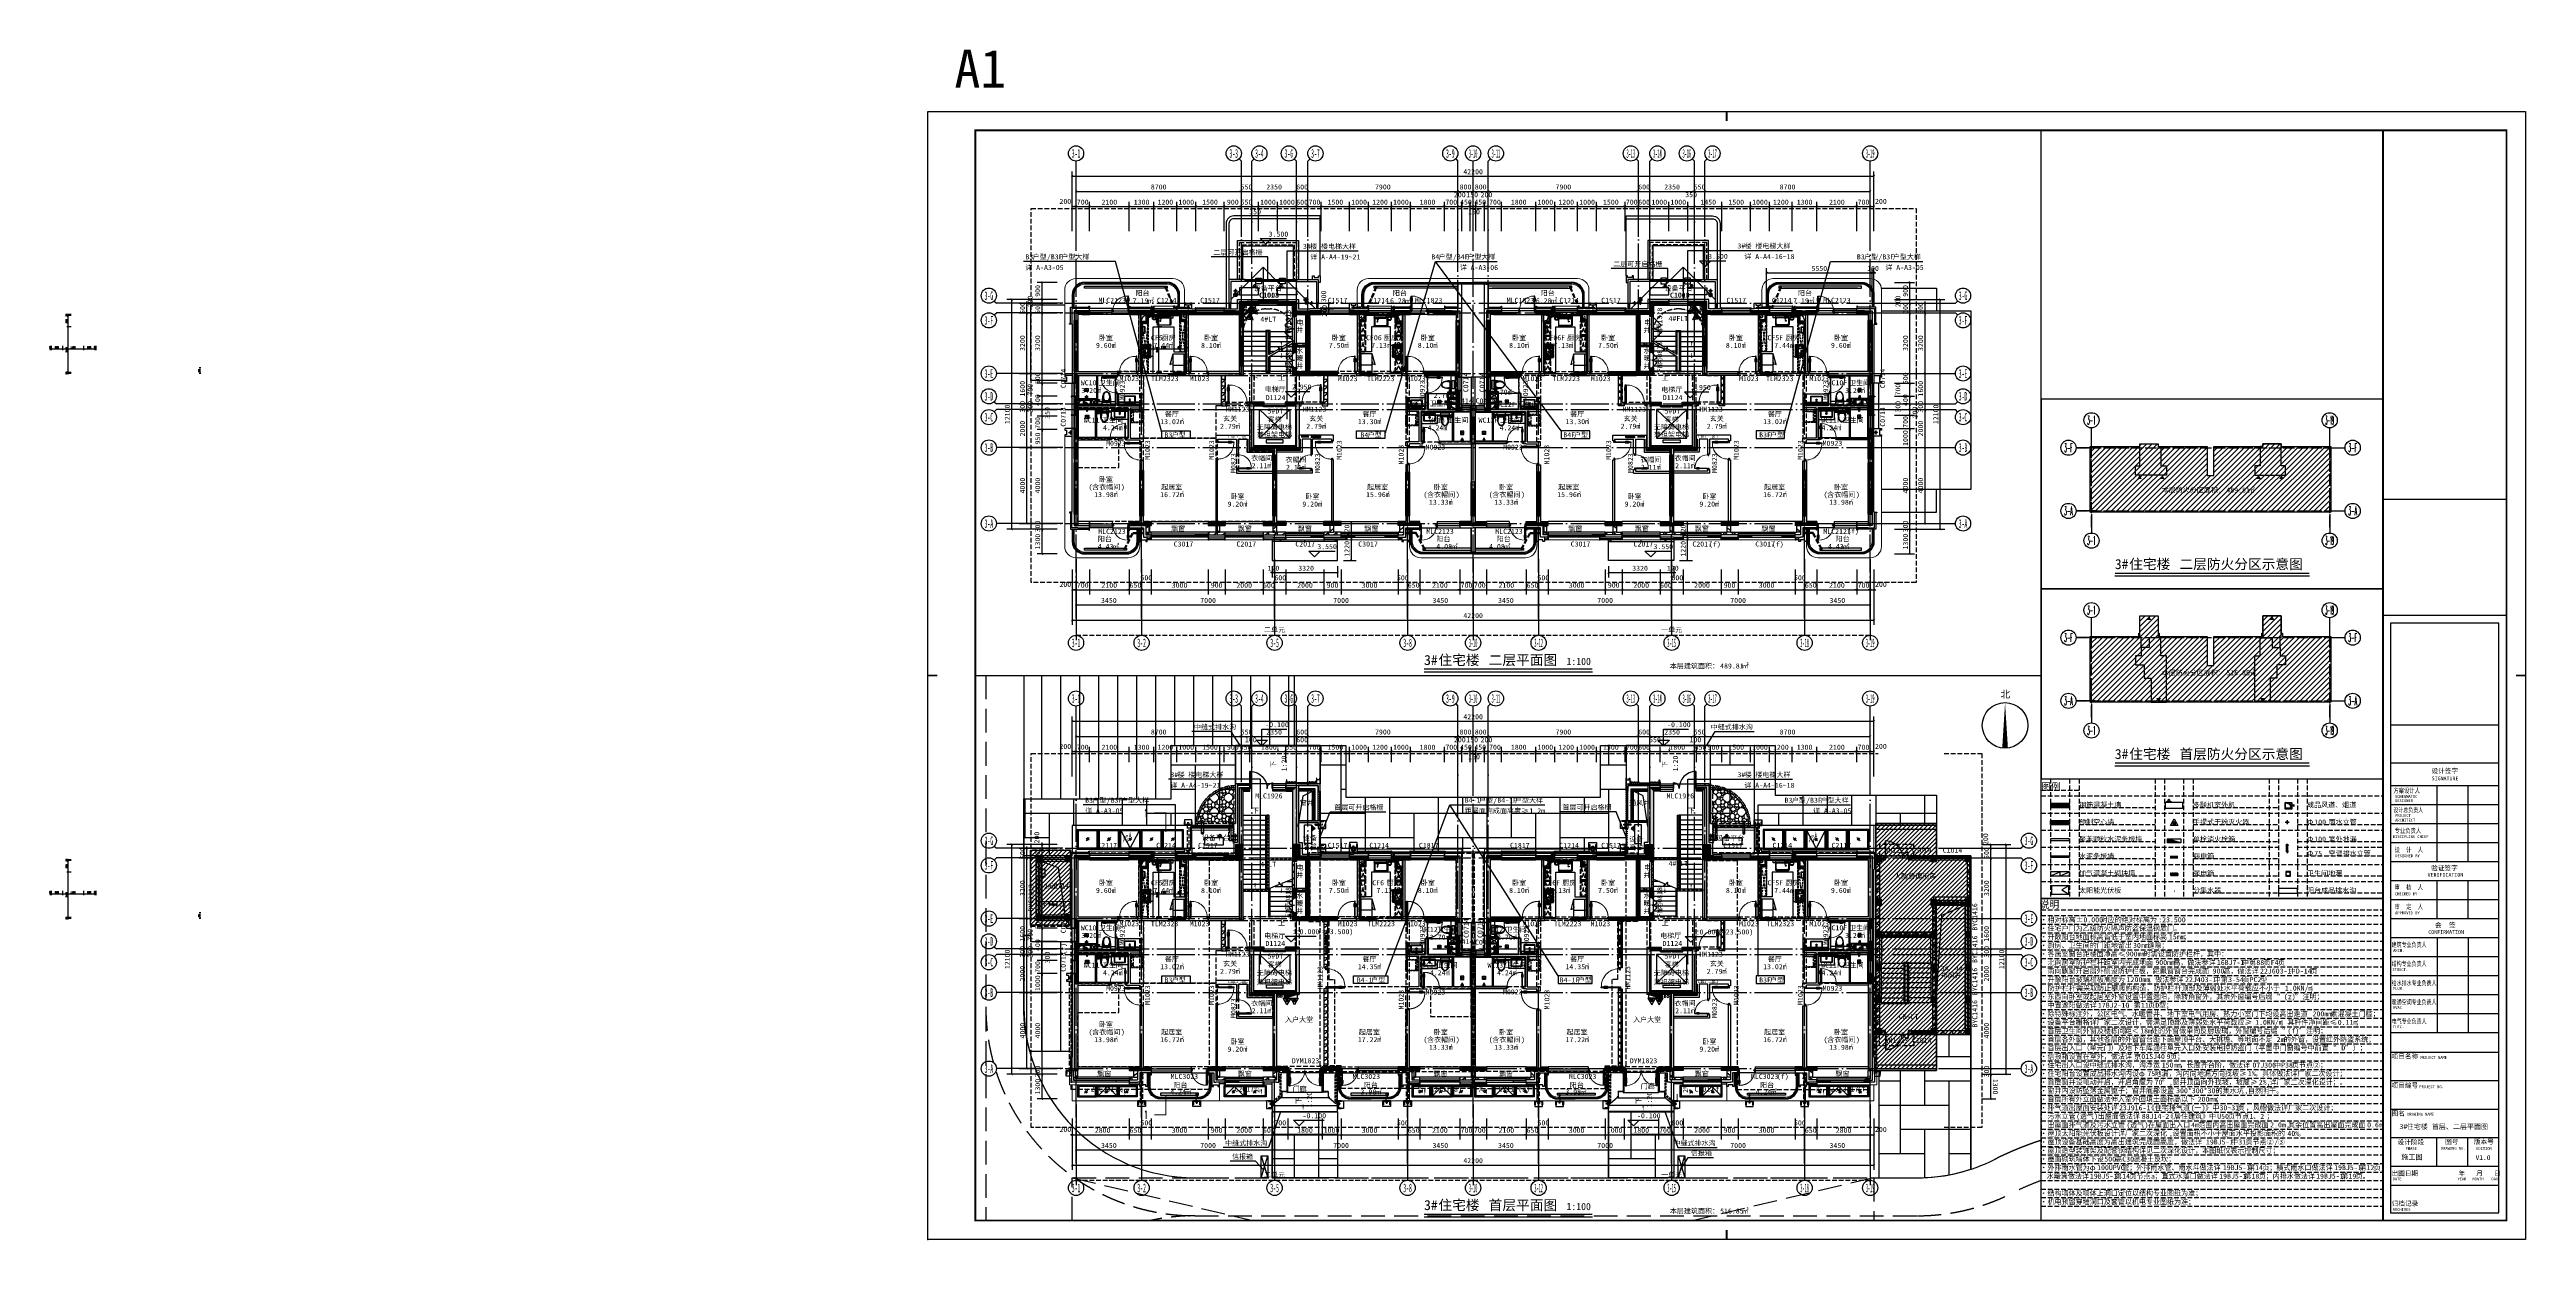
# Model space of a CAD drawing. Extents: x -46233 to 84150, y 109350 to 390860.
# Drawn here: x -46233 to 84150, y 109350 to 172060 of the extents above; entities that cross this region are included whole.
import ezdxf
from ezdxf.enums import TextEntityAlignment as Align
from ezdxf.xclip import XClip

# ---------------------------------------------------------------- set-up
doc = ezdxf.new("R2010")
doc.units = 0
doc.header["$LTSCALE"] = 1000
doc.header["$MEASUREMENT"] = 0
doc.header["$XCLIPFRAME"] = 0
for name, pattern in [('120-CF-3.1x2.3$0$DASH', [0.35, 0.25, -0.1]), ('120-WC-1.8x1.5+2.65x1.6$0$__DASH', [0.35, 0.25, -0.1]), ('120-墙体$0$120-墙体$0$DASH', [0.35, 0.25, -0.1]), ('120-墙体$0$DASH', [0.35, 0.25, -0.1]), ('125-CF-3.1x2.4$0$DASH', [0.35, 0.25, -0.1]), ('125-WC-2x1.6+2.65x1.6$0$__DASH', [0.35, 0.25, -0.1]), ('125-北侧门头屋面$0$__DASH', [0.35, 0.25, -0.1]), ('125-北侧门头屋面$0$DASH', [0.35, 0.25, -0.1]), ('125-墙体$0$125-墙体$0$DASH', [0.35, 0.25, -0.1]), ('125-墙体$0$DASH', [0.35, 0.25, -0.1]), ('125-核心筒-标准层$0$DASH', [0.35, 0.25, -0.1]), ('125-核心筒-首层南入$0$DASH', [0.35, 0.25, -0.1]), ('3#-轴线$1$DOTE', [2.42, 2, -0.2, 0.02, -0.2]), ('3#楼二层线脚$0$DASH', [0.35, 0.25, -0.1]), ('3#楼二层线脚$0$DOTE', [2.42, 2, -0.2, 0.02, -0.2]), ('3#楼首层线脚$0$DASH', [0.35, 0.25, -0.1]), ('3#楼首层线脚$0$DOTE', [2.42, 2, -0.2, 0.02, -0.2]), ('A1-无手签$0$ACAD_ISO07W100', [3, 0, -3]), ('DASH', [0.35, 0.25, -0.1]), ('DOTE', [2.42, 2, -0.2, 0.02, -0.2]), ('图例-修改$0$DASH', [0.35, 0.25, -0.1]), ('道路$0$$1$$1$DASH', [0.35, 0.25, -0.1]), ('道路$0$4#地块总图模版-总图填充$0$DASH', [0.35, 0.25, -0.1]), ('道路$0$用地红线$0$ACAD_ISO05W100', [34, 24, -3, 0.5, -3, 0.5, -3]), ('道路$0$道路-$0$DASH', [0.35, 0.25, -0.1]), ('铺装$0$$0$$1$$1$DASH', [0.35, 0.25, -0.1]), ('风井$0$5-5#墙体$0$DASH', [0.35, 0.25, -0.1]), ('风井$0$__DASH', [0.35, 0.25, -0.1]), ('风井$0$DASH', [0.35, 0.25, -0.1]), ('风井$0$DASHDOT', [1, 0.5, -0.25, 0, -0.25]), ('风井$0$墙体$0$墙体$0$DASH', [0.35, 0.25, -0.1])]:
    doc.linetypes.add(name, pattern=pattern)
doc.layers.get('Defpoints').update_dxf_attribs({"color": 4, "linetype": 'DASH'})
for name, color, linetype in [('$0$A-DOOR', 51, 'Continuous'), ('$0$A-DRAN-SYMB', 243, 'Continuous'), ('$1$A-ANNO-TEXT', 7, 'Continuous'), ('$1$A-DRAN-SYMB', 243, 'Continuous'), ('$5$A-ANNO-TEXT', 255, 'Continuous'), ('$6$A-ANNO-TEXT', 7, 'Continuous'), ('120+120-墙体-连接$0$A-COLU-CONC-HATC', 204, 'Continuous'), ('120+120-墙体-连接$0$A-FLOR-UNDR', 177, 'Continuous'), ('120+120-墙体-连接$0$A-WALL-BLOK', 131, 'Continuous'), ('120+120-墙体-连接$0$A-WALL-CONC', 9, 'Continuous'), ('120+120-墙体-连接$0$A-WALL-INSL', 241, 'Continuous'), ('120-CF-3.1x2.3$0$A-FLOR-SPCL', 225, 'Continuous'), ('120-J-MC$0$A-ANNO-HATC-SOLD', 252, 'Continuous'), ('120-J-MC$0$A-COLU-CONC-HATC', 204, 'Continuous'), ('120-J-MC$0$A-DOOR', 51, 'Continuous'), ('120-J-MC$0$A-FLOR-HRAL', 71, 'Continuous'), ('120-J-MC$0$A-WALL-BLOK', 131, 'Continuous'), ('120-J-MC$0$A-WALL-CONC', 9, 'Continuous'), ('120-J-MC$0$A-WALL-INSL', 241, 'Continuous'), ('120-MC编号-偶$0$$1$A-ANNO-TEXT', 255, 'Continuous'), ('120-MC编号-偶$0$$3$A-ANNO-TEXT', 255, 'Continuous'), ('120-MC编号-偶$0$$5$A-ANNO-TEXT', 255, 'Continuous'), ('120-MC编号-偶反$0$$1$A-ANNO-TEXT', 255, 'Continuous'), ('120-MC编号-偶反$0$$3$A-ANNO-TEXT', 255, 'Continuous'), ('120-MC编号-偶反$0$$5$A-ANNO-TEXT', 255, 'Continuous'), ('120-MC编号-首层$0$$1$A-ANNO-TEXT', 255, 'Continuous'), ('120-MC编号-首层$0$A-ANNO-TEXT', 255, 'Continuous'), ('120-MC编号-首层反$0$$1$A-ANNO-TEXT', 255, 'Continuous'), ('120-MC编号-首层反$0$A-ANNO-TEXT', 255, 'Continuous'), ('120-O-MC$0$A-ANNO-HATC-SOLD', 252, 'Continuous'), ('120-O-MC$0$A-COLU-CONC-HATC', 204, 'Continuous'), ('120-O-MC$0$A-DOOR', 51, 'Continuous'), ('120-O-MC$0$A-FLOR-HRAL', 71, 'Continuous'), ('120-O-MC$0$A-WALL-BLOK', 131, 'Continuous'), ('120-O-MC$0$A-WALL-CONC', 9, 'Continuous'), ('120-O-MC$0$A-WALL-INSL', 241, 'Continuous'), ('120-WC-1.8x1.5+2.65x1.6$0$A-FLOR-SPCL', 225, 'Continuous'), ('120-WC-1.8x1.5+2.65x1.6$0$FF-FIXT', 31, 'Continuous'), ('120-WC-1.8x1.5+2.65x1.6$0$FF-洁具及配件', 31, 'Continuous'), ('120-墙体$0$$0$A-ANNO-TEXT', 3, 'Continuous'), ('120-墙体$0$110-墙体$0$A-FLOR-UNDR', 177, 'Continuous'), ('120-墙体$0$110-墙体$0$A-FURN-MOVE', 47, 'Continuous'), ('120-墙体$0$120-墙体$0$A-COLU-CONC-HATC', 204, 'Continuous'), ('120-墙体$0$120-墙体$0$A-DOOR', 51, 'Continuous'), ('120-墙体$0$120-墙体$0$A-FLOR-UNDR', 177, 'Continuous'), ('120-墙体$0$120-墙体$0$A-FURN-FIXD', 45, 'Continuous'), ('120-墙体$0$120-墙体$0$A-FURN-MOVE', 47, '120-墙体$0$120-墙体$0$DASH'), ('120-墙体$0$120-墙体$0$A-WALL-BLOK', 131, 'Continuous'), ('120-墙体$0$120-墙体$0$A-WALL-CONC', 9, 'Continuous'), ('120-墙体$0$120-墙体$0$A-WALL-INSL', 241, 'Continuous'), ('120-墙体$0$125-墙体$0$P-FIRE-FH', 1, 'Continuous'), ('120-墙体$0$A-COLU-CONC-HATC', 204, 'Continuous'), ('120-墙体$0$A-FLOR-HRAL', 71, 'Continuous'), ('120-墙体$0$A-FLOR-SPCL', 225, 'Continuous'), ('120-墙体$0$A-FLOR-UNDR', 177, 'Continuous'), ('120-墙体$0$A-WALL-BLOK', 131, 'Continuous'), ('120-墙体$0$A-WALL-STUD', 133, 'Continuous'), ('120-墙体$0$FF-固定家具(吊柜不落地、到顶)', 30, 'Continuous'), ('120-墙体$0$P-FIRE-FH', 1, 'Continuous'), ('120-墙体-首层$0$120-墙体-首层$0$A-COLU-CONC-HATC', 204, 'Continuous'), ('120-墙体-首层$0$120-墙体-首层$0$A-DOOR', 51, 'Continuous'), ('120-墙体-首层$0$A-WALL-BLOK', 131, 'Continuous'), ('120-文字-标$0$A-ANNO-TEXT', 7, 'Continuous'), ('120-文字-标反$0$A-ANNO-TEXT', 7, 'Continuous'), ('120-文字-首$0$A-ANNO-TEXT', 7, 'Continuous'), ('120-文字-首反$0$A-ANNO-TEXT', 7, 'Continuous'), ('125-CF-3.1x2.4$0$A-FLOR-SPCL', 225, 'Continuous'), ('125-J-MC$0$A-ANNO-HATC-SOLD', 252, 'Continuous'), ('125-J-MC$0$A-COLU-CONC-HATC', 204, 'Continuous'), ('125-J-MC$0$A-DOOR', 51, 'Continuous'), ('125-J-MC$0$A-FLOR-HRAL', 71, 'Continuous'), ('125-J-MC$0$A-WALL-BLOK', 131, 'Continuous'), ('125-J-MC$0$A-WALL-CONC', 9, 'Continuous'), ('125-J-MC$0$A-WALL-INSL', 241, 'Continuous'), ('125-J-MC-首层$0$A-ANNO-HATC-SOLD', 252, 'Continuous'), ('125-J-MC-首层$0$A-COLU-CONC-HATC', 204, 'Continuous'), ('125-J-MC-首层$0$A-DOOR', 51, 'Continuous'), ('125-J-MC-首层$0$A-FLOR-HRAL', 71, 'Continuous'), ('125-J-MC-首层$0$A-WALL-BLOK', 131, 'Continuous'), ('125-J-MC-首层$0$A-WALL-INSL', 241, 'Continuous'), ('125-MC-交接$0$A-COLU-CONC-HATC', 204, 'Continuous'), ('125-MC-交接$0$A-WALL-BLOK', 131, 'Continuous'), ('125-MC-交接$0$A-WALL-INSL', 241, 'Continuous'), ('125-MC编号-偶$0$A-ANNO-TEXT', 255, 'Continuous'), ('125-MC编号-偶反$0$A-ANNO-TEXT', 255, 'Continuous'), ('125-MC编号-首层$0$A-ANNO-TEXT', 255, 'Continuous'), ('125-MC编号-首层反$0$A-ANNO-TEXT', 255, 'Continuous'), ('125-O-MC$0$A-ANNO-HATC-SOLD', 252, 'Continuous'), ('125-O-MC$0$A-COLU-CONC-HATC', 204, 'Continuous'), ('125-O-MC$0$A-DOOR', 51, 'Continuous'), ('125-O-MC$0$A-FLOR-HRAL', 71, 'Continuous'), ('125-O-MC$0$A-WALL-BLOK', 131, 'Continuous'), ('125-O-MC$0$A-WALL-CONC', 9, 'Continuous'), ('125-O-MC$0$A-WALL-INSL', 241, 'Continuous'), ('125-WC-2x1.6+2.65x1.6$0$A-FLOR-SPCL', 225, 'Continuous'), ('125-WC-2x1.6+2.65x1.6$0$FF-FIXT', 31, 'Continuous'), ('125-WC-2x1.6+2.65x1.6$0$FF-洁具及配件', 31, 'Continuous'), ('125-北侧门头$0$125-北侧门头$0$A-00-HX-113-wall-01Y$0$HRAL', 31, 'Continuous'), ('125-北侧门头$0$125-北侧门头$0$A-DRAN-SYMB', 243, 'Continuous'), ('125-北侧门头$0$125-北侧门头$0$A-FLOR-UNDR', 177, 'Continuous'), ('125-北侧门头$0$125-北侧门头$0$造甲村-建筑200户型底图$0$A-FURN', 8, 'Continuous'), ('125-北侧门头屋面$0$A-DRAN-SYMB', 243, 'Continuous'), ('125-北侧门头屋面$0$A-ROOF', 241, 'Continuous'), ('125-墙体$0$$0$A-ANNO-TEXT', 3, 'Continuous'), ('125-墙体$0$125-墙体$0$A-COLU-CONC-HATC', 204, 'Continuous'), ('125-墙体$0$125-墙体$0$A-DOOR', 51, 'Continuous'), ('125-墙体$0$125-墙体$0$A-FURN-MOVE', 47, '125-墙体$0$125-墙体$0$DASH'), ('125-墙体$0$125-墙体$0$A-WALL-BLOK', 131, 'Continuous'), ('125-墙体$0$125-墙体$0$A-WALL-CONC', 9, 'Continuous'), ('125-墙体$0$125-墙体$0$A-WALL-INSL', 241, 'Continuous'), ('125-墙体$0$A-COLU-CONC-HATC', 204, 'Continuous'), ('125-墙体$0$A-FLOR-SPCL', 225, 'Continuous'), ('125-墙体$0$A-FLOR-UNDR', 177, 'Continuous'), ('125-墙体$0$A-FURN-FIXD', 45, 'Continuous'), ('125-墙体$0$A-WALL-BLOK', 131, 'Continuous'), ('125-墙体$0$A-WALL-STUD', 133, 'Continuous'), ('125-墙体$0$DS-完成面', 20, 'Continuous'), ('125-墙体$0$P-FIRE-FH', 1, 'Continuous'), ('125-文字-标$0$A-ANNO-TEXT', 7, 'Continuous'), ('125-文字-标反$0$A-ANNO-TEXT', 7, 'Continuous'), ('125-核心筒-标准层$0$A-COLU-CONC-HATC', 204, 'Continuous'), ('125-核心筒-标准层$0$A-DOOR', 51, 'Continuous'), ('125-核心筒-标准层$0$A-FLOR-EVTR', 51, 'Continuous'), ('125-核心筒-标准层$0$A-FLOR-STRS', 51, 'Continuous'), ('125-核心筒-标准层$0$A-WALL-BLOK', 131, 'Continuous'), ('125-核心筒-标准层$0$A-WALL-CONC', 9, 'Continuous'), ('125-核心筒-标准层$0$A-WALL-INSL', 241, 'Continuous'), ('125-核心筒-标准层$0$EQUIP_消防', 7, 'Continuous'), ('125-核心筒-标准层$0$P-FIRE-FH', 1, 'Continuous'), ('125-核心筒-标准层$0$造甲村-建筑200户型底图$0$A-FURN', 8, 'Continuous'), ('125-核心筒-首层南入$0$A-COLU-CONC', 7, 'Continuous'), ('125-核心筒-首层南入$0$A-COLU-CONC-HATC', 204, 'Continuous'), ('125-核心筒-首层南入$0$A-DOOR', 51, 'Continuous'), ('125-核心筒-首层南入$0$A-FLOR-EVTR', 51, 'Continuous'), ('125-核心筒-首层南入$0$A-FLOR-HRAL', 71, 'Continuous'), ('125-核心筒-首层南入$0$A-FLOR-STRS', 51, 'Continuous'), ('125-核心筒-首层南入$0$A-WALL-BLOK', 131, 'Continuous'), ('125-核心筒-首层南入$0$A-WALL-CONC', 9, 'Continuous'), ('125-核心筒-首层南入$0$A-WALL-INSL', 241, 'Continuous'), ('125-核心筒-首层南入$0$EQUIP_消防', 7, 'Continuous'), ('125-核心筒-首层南入$0$P-FIRE-FH', 1, 'Continuous'), ('3#-1F$0$$0$A-ANNO-TEXT', 3, 'Continuous'), ('3#-1F$0$125-墙体$0$P-FIRE-FH', 1, 'Continuous'), ('3#-1F$0$A-COLU-CONC-HATC', 204, 'Continuous'), ('3#-1F$0$A-WALL-CONC', 9, 'Continuous'), ('3#-1F$0$P-FIRE-FH', 1, 'Continuous'), ('3#-轴号$0$A-ANNO-AXIS-CIRC', 3, 'Continuous'), ('3#-轴号$0$A-ANNO-AXIS-TEXT', 7, 'Continuous'), ('3#-轴号$0$A-ANNO-DIMS', 3, 'Continuous'), ('3#-轴线$1$A-ANNO-DOTE', 10, '3#-轴线$1$DOTE'), ('3#楼二层线脚$0$1#2#住宅楼 平面图$0$A-00-HX-113-wall-01Y$0$HRAL', 31, 'Continuous'), ('3#楼二层线脚$0$1#2#住宅楼 平面图$0$A-00-HX-113-wall-01Y$0$SUPF', 151, 'Continuous'), ('3#楼二层线脚$0$110-XJ-1F-1#$0$1#2#住宅楼 平面图$0$A-00-HX-113-wall-01Y$0$HRAL', 31, 'Continuous'), ('3#楼二层线脚$0$A-00-HX-113-wall-01Y$0$HRAL', 31, 'Continuous'), ('3#楼二层线脚$0$A-00-HX-113-wall-01Y$0$SUPF', 151, 'Continuous'), ('3#楼二层线脚$0$A-DRAN', 243, 'Continuous'), ('3#楼二层线脚$0$A-DRAN-SYMB', 243, 'Continuous'), ('3#楼二层线脚$0$A-FLOR-OVHD', 171, '3#楼二层线脚$0$DASH'), ('3#楼二层线脚$0$A-FLOR-UNDR', 177, 'Continuous'), ('3#楼二层线脚$0$bolibeiban剖', 4, 'Continuous'), ('3#楼首层线脚$0$$0$造甲村-建筑200户型底图$0$A-FURN', 8, 'Continuous'), ('3#楼首层线脚$0$1#2#住宅楼 平面图$0$A-00-HX-113-wall-01Y$0$SUPF', 151, 'Continuous'), ('3#楼首层线脚$0$110-XJ-1F-1#$0$00-看线', 251, 'Continuous'), ('3#楼首层线脚$0$110-XJ-1F-1#$0$1#2#住宅楼 平面图$0$A-00-HX-113-wall-01Y$0$HRAL', 31, 'Continuous'), ('3#楼首层线脚$0$3#楼首层线脚$0$A-FLOR-STRS', 51, 'Continuous'), ('3#楼首层线脚$0$A-00-HX-113-wall-01Y$0$HRAL', 31, 'Continuous'), ('3#楼首层线脚$0$A-DOOR', 51, 'Continuous'), ('3#楼首层线脚$0$A-DRAN', 243, 'Continuous'), ('3#楼首层线脚$0$A-DRAN-SYMB', 243, 'Continuous'), ('3#楼首层线脚$0$A-FLOR-HRAL', 71, 'Continuous'), ('3#楼首层线脚$0$A-FLOR-OVHD', 171, '3#楼首层线脚$0$DASH'), ('3#楼首层线脚$0$A-FLOR-UNDR', 177, 'Continuous'), ('3#楼首层线脚$0$bolibeiban剖', 4, 'Continuous'), ('3#楼首层线脚$1$A-FLOR-STRS', 51, 'Continuous'), ('A-00-HX-113-wall-01Y$0$HRAL', 31, 'Continuous'), ('A-ANNO-AXIS', 3, 'Continuous'), ('A-ANNO-AXIS-TEXT', 7, 'Continuous'), ('A-ANNO-DIMS', 3, 'Continuous'), ('A-ANNO-DOTE', 10, 'DOTE'), ('A-ANNO-LEVL', 3, 'Continuous'), ('A-ANNO-NOTE', 3, 'Continuous'), ('A-ANNO-SYMB', 3, 'Continuous'), ('A-ANNO-TEXT', 255, 'Continuous'), ('A-DRAN-SYMB', 243, 'Continuous'), ('A-FLOR-STRS', 51, 'Continuous'), ('A-ROOF', 241, 'Continuous'), ('A-WALL-INSL', 241, 'Continuous'), ('A1-无手签$0$A-ANNO-TTLB', 7, 'Continuous'), ('AXIS_TEXT', 7, 'Continuous'), ('PUB_HATCH', 8, 'Continuous'), ('S-ANNO-TEXT', 7, 'Continuous'), ('S-PC-FQ', 4, 'Continuous'), ('S-PC-FQ-WYQ', 4, 'Continuous'), ('住宅平面说明$0$A-ANNO-TEXT', 255, 'Continuous'), ('公区-MC编号-标$0$A-ANNO-TEXT', 255, 'Continuous'), ('公区-MC编号-标反$0$A-ANNO-TEXT', 255, 'Continuous'), ('公区-MC编号-首$0$A-ANNO-TEXT', 255, 'Continuous'), ('公区-MC编号-首反$0$A-ANNO-TEXT', 255, 'Continuous'), ('公区-文字-标$0$A-ANNO-SYMB', 3, 'Continuous'), ('公区-文字-标$0$A-ANNO-TEXT', 7, 'Continuous'), ('公区-文字-标反$0$A-ANNO-SYMB', 3, 'Continuous'), ('公区-文字-标反$0$A-ANNO-TEXT', 7, 'Continuous'), ('公区-文字-首$0$A-ANNO-LEVL', 3, 'Continuous'), ('公区-文字-首$0$A-ANNO-SYMB', 3, 'Continuous'), ('公区-文字-首$0$A-ANNO-TEXT', 7, 'Continuous'), ('公区-文字-首$0$DIM_SYMB', 3, 'Continuous'), ('公区-文字-首反$0$A-ANNO-LEVL', 3, 'Continuous'), ('公区-文字-首反$0$A-ANNO-SYMB', 3, 'Continuous'), ('公区-文字-首反$0$A-ANNO-TEXT', 7, 'Continuous'), ('公区-文字-首反$0$DIM_SYMB', 3, 'Continuous'), ('可计入现浇段', 60, 'Continuous'), ('图例-修改$0$125-墙体$0$P-FIRE-FH', 1, 'Continuous'), ('图例-修改$0$A-ANNO-TEXT', 7, 'Continuous'), ('图例-修改$0$A-COLU-CONC-HATC', 204, 'Continuous'), ('图例-修改$0$A-DRAN-SYMB', 243, 'Continuous'), ('图例-修改$0$A-FLOR-SPCL', 225, 'Continuous'), ('图例-修改$0$A-FLOR-UNDR', 177, 'Continuous'), ('图例-修改$0$A-WALL-BLOK', 131, 'Continuous'), ('图例-修改$0$A-WALL-CONC', 9, 'Continuous'), ('图例-修改$0$EQUIP_消火栓', 1, 'Continuous'), ('图例-修改$0$EQUIP_消防', 1, 'Continuous'), ('图例-修改$0$GF-光伏组件', 204, 'Continuous'), ('图例-修改$0$S-PC-FQ-WYQ', 8, 'Continuous'), ('图例-修改$0$造甲村-建筑200户型底图$0$A-FURN', 8, 'Continuous'), ('图签$0$A-ANNO-TTLB', 7, 'Continuous'), ('道路$0$A-ELEV-1', 8, 'Continuous'), ('道路$0$A-road', 40, 'Continuous'), ('铺装$0$$0$绿化轮廓', 67, 'Continuous'), ('铺装$0$实土绿化', 86, 'Continuous'), ('风井$0$$AUDIT-BAD-LAYER', 7, 'Continuous'), ('风井$0$5-5#墙体$0$A-DRAN-SYMB', 243, 'Continuous'), ('风井$0$A-ANNO-AXIS', 1, '风井$0$DASHDOT'), ('风井$0$A-ANNO-DIM-SYMB', 3, 'Continuous'), ('风井$0$A-ANNO-DIMS', 3, 'Continuous'), ('风井$0$A-ANNO-HATC-PATT', 8, 'Continuous'), ('风井$0$A-ANNO-LEVL', 3, 'Continuous'), ('风井$0$A-ANNO-NOTE', 3, 'Continuous'), ('风井$0$A-ANNO-SYMB', 3, 'Continuous'), ('风井$0$A-ANNO-TEXT', 3, 'Continuous'), ('风井$0$A-AREA-IDEN', 155, 'Continuous'), ('风井$0$A-COLU-CONC', 9, 'Continuous'), ('风井$0$A-COLU-CONC-HATC', 204, 'Continuous'), ('风井$0$A-DOOR', 51, 'Continuous'), ('风井$0$A-DOOR-FIRE', 41, 'Continuous'), ('风井$0$A-DOOR-FIRE-IDEM', 43, 'Continuous'), ('风井$0$A-DOOR-IDEN', 53, 'Continuous'), ('风井$0$A-FLOR-STRS', 51, 'Continuous'), ('风井$0$A-ROOF', 241, 'Continuous'), ('风井$0$A-WALL-BLOK', 131, 'Continuous'), ('风井$0$COLUMN', 9, 'Continuous'), ('风井$0$DIM_ELEV', 3, 'Continuous'), ('风井$0$DIM_SYMB', 3, 'Continuous'), ('风井$0$EVTR', 2, 'Continuous'), ('风井$0$PUB_DIM', 3, 'Continuous'), ('风井$0$PUB_HATCH', 8, 'Continuous'), ('风井$0$PUB_TEXT', 7, 'Continuous'), ('风井$0$STAIR', 2, 'Continuous'), ('风井$0$SURFACE', 6, 'Continuous'), ('风井$0$WALL', 9, 'Continuous'), ('风井$0$WINDOW', 4, 'Continuous'), ('风井$0$人防面积', 7, 'Continuous'), ('风井$0$墙体$0$墙体$0$A-COLU-CONC-HATC', 204, 'Continuous'), ('风井$0$墙体$0$墙体$0$A-DOOR-FIRE', 41, 'Continuous'), ('风井$0$墙体$0$墙体$0$A-DOOR-FIRE-IDEM', 43, 'Continuous'), ('风井$0$墙体$0$墙体$0$A-FLOR-OVHD', 171, '风井$0$墙体$0$墙体$0$DASH'), ('风井$0$墙体$0$墙体$0$A-FLOR-STRS', 51, 'Continuous'), ('风井$0$墙体$0$墙体$0$A-WALL-BLOK', 131, 'Continuous'), ('风井$0$文字$0$A-ANNO-TEXT', 7, 'Continuous')]:
    doc.layers.add(name, color=color, linetype=linetype)
for name, color, linetype, plot in [('120-墙体$0$A-DOOR', 51, 'Continuous', False), ('125-墙体$0$A-DOOR', 51, 'Continuous', False), ('图签$0$HIDDENLINE', 250, 'Continuous', False), ('风井$0$A-ANNO-MODI', 6, 'Continuous', False)]:
    doc.layers.add(name, color=color, linetype=linetype, plot=plot)
for name, color, linetype, lineweight in [('125-核心筒-标准层$0$A-00-15-4#-PM-TF$0$00-装饰-剖', 241, 'Continuous', 5), ('125-核心筒-标准层$0$A-00-15-4#-PM-TF$0$00-装饰-看', 46, 'Continuous', 5), ('3#楼二层线脚$0$1#2#住宅楼 平面图$0$A-00-15-1#-PM-2F$0$00-装饰-看', 46, 'Continuous', 5), ('3#楼二层线脚$0$A-00-15-1#-PM-2F$0$00-装饰-看', 46, 'Continuous', 5), ('3#楼二层线脚$0$A-00-15-4#-PM-TF$0$00-装饰-看', 46, 'Continuous', 5), ('3#楼首层线脚$0$1#2#住宅楼 平面图$0$A-00-15-1#-PM-2F$0$00-装饰-看', 46, 'Continuous', 5), ('3#楼首层线脚$0$A-00-15-1#-PM-2F$0$00-装饰-看', 46, 'Continuous', 5), ('3#楼首层线脚$0$A-00-15-4#-PM-TF$0$00-装饰-看', 46, 'Continuous', 5), ('A-00-15-1#-PM-2F$0$00-装饰-看', 46, 'Continuous', 5), ('A-00-15-4#-PM-TF$0$00-装饰-看', 46, 'Continuous', 5), ('A-00-装饰看线-251', 251, 'Continuous', 5), ('图签$0$PUB_TEXT', 7, 'Continuous', 30), ('道路$0$G-SITE-REDL', 10, '道路$0$用地红线$0$ACAD_ISO05W100', 70), ('风井$0$00-平剖面外包-剖', 241, 'Continuous', 5), ('风井$0$00标注', 2, 'Continuous', 30), ('风井$0$A-00-15-4#-PM-TF$0$00-装饰-看', 46, 'Continuous', 5), ('风井$0$A-DRAN-SYMB', 243, 'Continuous', 20), ('风井$0$A-FLOR-UNDR', 177, 'Continuous', 9)]:
    doc.layers.add(name, color=color, linetype=linetype, lineweight=lineweight)
doc.layers.add('A1-无手签$0$签章区', color=240, linetype='A1-无手签$0$ACAD_ISO07W100', lineweight=0, plot=False)
doc.styles.add('120-CF-3.1x2.3$0$地上图例$0$厨、卫01$0$08.60厨卫$0$Standard', font='simhei.ttf')
doc.styles.add('120-MC编号-偶$0$Standard', font='')
doc.styles.add('120-MC编号-偶反$0$Standard', font='')
doc.styles.add('120-MC编号-首层$0$Standard', font='')
doc.styles.add('120-MC编号-首层反$0$Standard', font='')
doc.styles.add('120-墙体$0$Standard', font='')
doc.styles.add('120-文字-标$0$Standard', font='')
doc.styles.add('120-文字-标反$0$Standard', font='')
doc.styles.add('120-文字-首$0$Standard', font='')
doc.styles.add('120-文字-首反$0$Standard', font='')
doc.styles.add('125-CF-3.1X2.4$0$_TCH_DIM_T3', font='SIMPLEX', dxfattribs={"width": 0.705882, "bigfont": 'GBCBIG'})
doc.styles.add('125-CF-3.1x2.4$0$地上图例$0$厨、卫01$0$08.60厨卫$0$Standard', font='simhei.ttf')
doc.styles.add('125-MC编号-偶$0$Standard', font='')
doc.styles.add('125-MC编号-偶反$0$Standard', font='')
doc.styles.add('125-MC编号-首层$0$Standard', font='')
doc.styles.add('125-MC编号-首层反$0$Standard', font='')
doc.styles.add('125-墙体$0$Standard', font='')
doc.styles.add('125-文字-标$0$Standard', font='')
doc.styles.add('125-文字-标反$0$Standard', font='')
doc.styles.add('125-核心筒-标准层$0$_TCH_DIM_T3', font='SIMPLEX', dxfattribs={"width": 0.705882, "bigfont": 'GBCBIG'})
doc.styles.add('125-核心筒-首层南入$0$_TCH_DIM_T3', font='SIMPLEX', dxfattribs={"width": 0.705882, "bigfont": 'GBCBIG'})
doc.styles.add('3#-1F$0$Standard', font='')
doc.styles.add('3#-轴号$0$_TCH_AXIS', font='')
doc.styles.add('3#-轴号$0$_TCH_DIM_T3', font='')
doc.styles.add('_TCH_AXIS', font='COMPLEX', dxfattribs={"bigfont": 'GBCBIG'})
doc.styles.add('_TCH_DIM', font='')
doc.styles.add('_TCH_DIM_T3', font='')
doc.styles.add('_TCH_LABEL', font='COMPLEX', dxfattribs={"bigfont": 'GBCBIG'})
doc.styles.add('A1-无手签$0$黑体', font='simhei.ttf')
doc.styles.add('COMPLEX', font='COMPLEX')
doc.styles.get("Standard").update_dxf_attribs({"font": ''})
doc.styles.add('住宅平面说明$0$Standard', font='')
doc.styles.add('公区-MC编号-标$0$Standard', font='')
doc.styles.add('公区-MC编号-标反$0$Standard', font='')
doc.styles.add('公区-MC编号-首$0$Standard', font='')
doc.styles.add('公区-MC编号-首反$0$Standard', font='')
doc.styles.add('公区-文字-标$0$_TCH_DIM', font='')
doc.styles.add('公区-文字-标$0$Standard', font='')
doc.styles.add('公区-文字-标反$0$_TCH_DIM', font='')
doc.styles.add('公区-文字-标反$0$Standard', font='')
doc.styles.add('公区-文字-首$0$_TCH_DIM', font='')
doc.styles.add('公区-文字-首$0$Standard', font='')
doc.styles.add('公区-文字-首反$0$_TCH_DIM', font='')
doc.styles.add('公区-文字-首反$0$Standard', font='')
doc.styles.add('图例-修改$0$125-墙体$0$地上图例$0$平面图框$0$Style-ENGINEERING_1', font='simhei.ttf')
doc.styles.add('图例-修改$0$Standard', font='')
doc.styles.add('图例-修改$0$地上图例$0$厨、卫01$0$08.60厨卫$0$Standard', font='simhei.ttf')
doc.styles.add('图签$0$03_F标_dims$0$_TCH_DIM', font='')
doc.styles.add('图签$0$楷体', font='simkai.ttf')
doc.styles.add('图签$0$黑体', font='simhei.ttf')
doc.styles.add('风井$0$_TCH_DIM', font='SIMPLEX', dxfattribs={"bigfont": 'GBCBIG'})
doc.styles.add('风井$0$_TCH_DIM_T3', font='SIMPLEX', dxfattribs={"width": 0.705882, "bigfont": 'GBCBIG'})
doc.styles.add('风井$0$_TCH_LABEL', font='COMPLEX', dxfattribs={"bigfont": 'GBCBIG'})
doc.styles.add('风井$0$_TCH_SPACE', font='SIMPLEX', dxfattribs={"bigfont": 'GBCBIG'})
doc.styles.add('风井$0$_TCH_WINDOW', font='')
doc.styles.add('风井$0$STANDARD', font='')
doc.styles.add('风井$0$墙体$0$墙体$0$_TCH_WINDOW', font='')
doc.styles.add('风井$0$文字$0$Standard', font='')
doc.styles.add('风井$0$黑体', font='simhei.ttf')
doc.styles.get('120-MC编号-偶$0$Standard').set_extended_font_data('SimSun')
doc.styles.get('120-MC编号-偶反$0$Standard').set_extended_font_data('SimSun')
doc.styles.get('120-MC编号-首层$0$Standard').set_extended_font_data('SimSun')
doc.styles.get('120-MC编号-首层反$0$Standard').set_extended_font_data('SimSun')
doc.styles.get('120-墙体$0$Standard').set_extended_font_data('SimSun')
doc.styles.get('120-文字-标$0$Standard').set_extended_font_data('SimSun')
doc.styles.get('120-文字-标反$0$Standard').set_extended_font_data('SimSun')
doc.styles.get('120-文字-首$0$Standard').set_extended_font_data('SimSun')
doc.styles.get('120-文字-首反$0$Standard').set_extended_font_data('SimSun')
doc.styles.get('125-MC编号-偶$0$Standard').set_extended_font_data('SimSun')
doc.styles.get('125-MC编号-偶反$0$Standard').set_extended_font_data('SimSun')
doc.styles.get('125-MC编号-首层$0$Standard').set_extended_font_data('SimSun')
doc.styles.get('125-MC编号-首层反$0$Standard').set_extended_font_data('SimSun')
doc.styles.get('125-墙体$0$Standard').set_extended_font_data('SimSun')
doc.styles.get('125-文字-标$0$Standard').set_extended_font_data('SimSun')
doc.styles.get('125-文字-标反$0$Standard').set_extended_font_data('SimSun')
doc.styles.get('3#-1F$0$Standard').set_extended_font_data('SimSun')
doc.styles.get('3#-轴号$0$_TCH_AXIS').set_extended_font_data('SimSun')
doc.styles.get('3#-轴号$0$_TCH_DIM_T3').set_extended_font_data('SimSun')
doc.styles.get('_TCH_DIM').set_extended_font_data('SimSun')
doc.styles.get('_TCH_DIM_T3').set_extended_font_data('SimSun')
doc.styles.get('Standard').set_extended_font_data('SimSun')
doc.styles.get('住宅平面说明$0$Standard').set_extended_font_data('SimSun')
doc.styles.get('公区-MC编号-标$0$Standard').set_extended_font_data('SimSun')
doc.styles.get('公区-MC编号-标反$0$Standard').set_extended_font_data('SimSun')
doc.styles.get('公区-MC编号-首$0$Standard').set_extended_font_data('SimSun')
doc.styles.get('公区-MC编号-首反$0$Standard').set_extended_font_data('SimSun')
doc.styles.get('公区-文字-标$0$_TCH_DIM').set_extended_font_data('SimSun')
doc.styles.get('公区-文字-标$0$Standard').set_extended_font_data('SimSun')
doc.styles.get('公区-文字-标反$0$_TCH_DIM').set_extended_font_data('SimSun')
doc.styles.get('公区-文字-标反$0$Standard').set_extended_font_data('SimSun')
doc.styles.get('公区-文字-首$0$_TCH_DIM').set_extended_font_data('SimSun')
doc.styles.get('公区-文字-首$0$Standard').set_extended_font_data('SimSun')
doc.styles.get('公区-文字-首反$0$_TCH_DIM').set_extended_font_data('SimSun')
doc.styles.get('公区-文字-首反$0$Standard').set_extended_font_data('SimSun')
doc.styles.get('图例-修改$0$Standard').set_extended_font_data('SimSun')
doc.styles.get('图签$0$03_F标_dims$0$_TCH_DIM').set_extended_font_data('SimSun')
doc.styles.get('风井$0$_TCH_WINDOW').set_extended_font_data('SimSun')
doc.styles.get('风井$0$STANDARD').set_extended_font_data('SimSun')
doc.styles.get('风井$0$墙体$0$墙体$0$_TCH_WINDOW').set_extended_font_data('SimSun')
doc.styles.get('风井$0$文字$0$Standard').set_extended_font_data('SimSun')
doc.dimstyles.new('125-CF-3.1X2.4$0$_TCH_ARCH&&30', dxfattribs={"dimtxt": 89.25, "dimasz": 30, "dimexe": 75, "dimexo": 90, "dimgap": 37.875, "dimtad": 1, "dimdec": 0, "dimzin": 0, "dimdsep": 46, "dimtxsty": '125-CF-3.1X2.4$0$_TCH_DIM_T3', "dimblk": '125-CF-3.1x2.4$1$_ArchTick', "dimcen": 0.09, "dimclrt": 7, "dimazin": 2, "dimtfac": 1, "dimtdec": 0, "dimtix": 1, "dimtmove": 2, "dimatfit": 3, "dimfxl": 100, "dimtolj": 1, "dimtzin": 0, "dimarcsym": 0})
doc.dimstyles.new('125-核心筒-标准层$0$_TCH_ARCH&&20', dxfattribs={"dimtxt": 59.5, "dimasz": 20, "dimexe": 50, "dimexo": 60, "dimgap": 25.25, "dimtad": 1, "dimdec": 0, "dimzin": 0, "dimdsep": 46, "dimtxsty": '125-核心筒-标准层$0$_TCH_DIM_T3', "dimblk": '125-核心筒-标准层$0$_ArchTick', "dimcen": 0.09, "dimclrt": 7, "dimazin": 2, "dimtfac": 1, "dimtdec": 0, "dimtix": 1, "dimtmove": 2, "dimatfit": 3, "dimfxl": 100, "dimtolj": 1, "dimtzin": 0, "dimarcsym": 0})
doc.dimstyles.new('125-核心筒-首层南入$0$_TCH_ARCH&&20', dxfattribs={"dimtxt": 59.5, "dimasz": 20, "dimexe": 50, "dimexo": 60, "dimgap": 25.25, "dimtad": 1, "dimdec": 0, "dimzin": 0, "dimdsep": 46, "dimtxsty": '125-核心筒-首层南入$0$_TCH_DIM_T3', "dimblk": '125-核心筒-首层南入$0$_ArchTick', "dimcen": 0.09, "dimclrt": 7, "dimazin": 2, "dimtfac": 1, "dimtdec": 0, "dimtix": 1, "dimtmove": 2, "dimatfit": 3, "dimfxl": 100, "dimtolj": 1, "dimtzin": 0, "dimarcsym": 0})
doc.dimstyles.new('3#-轴号$0$_TCH_ARCH&&100', dxfattribs={"dimtxt": 264.345992, "dimasz": 100, "dimexe": 250, "dimexo": 300, "dimgap": 100, "dimtad": 1, "dimdec": 0, "dimzin": 0, "dimdsep": 46, "dimtxsty": '3#-轴号$0$_TCH_DIM_T3', "dimblk": '3#-轴号$0$_ArchTick', "dimcen": 0.09, "dimclrt": 7, "dimazin": 2, "dimtfac": 1, "dimtdec": 0, "dimtix": 1, "dimtmove": 2, "dimatfit": 3, "dimfxl": 100, "dimtolj": 1, "dimtzin": 0, "dimarcsym": 0})
doc.dimstyles.new('_TCH_ARCH&&100', dxfattribs={"dimtxt": 264.345992, "dimasz": 100, "dimexe": 250, "dimexo": 300, "dimgap": 100, "dimtad": 1, "dimdec": 0, "dimzin": 0, "dimdsep": 46, "dimtxsty": '_TCH_DIM_T3', "dimblk": 'ARCHTICK', "dimcen": 0.09, "dimclrt": 7, "dimazin": 2, "dimtfac": 1, "dimtdec": 0, "dimtix": 1, "dimtmove": 2, "dimatfit": 3, "dimfxl": 100, "dimtolj": 1, "dimtzin": 0, "dimarcsym": 0})
doc.dimstyles.new('风井$0$_TCH_ARCH&&100', dxfattribs={"dimtxt": 297.5, "dimasz": 100, "dimexe": 250, "dimexo": 300, "dimgap": 126.25, "dimtad": 1, "dimdec": 0, "dimzin": 0, "dimdsep": 46, "dimtxsty": '风井$0$_TCH_DIM_T3', "dimblk": '风井$1$_ArchTick', "dimcen": 0.09, "dimclrt": 7, "dimazin": 2, "dimtfac": 1, "dimtdec": 0, "dimtix": 1, "dimtmove": 2, "dimatfit": 3, "dimfxl": 100, "dimtolj": 1, "dimtzin": 0, "dimarcsym": 0})
doc.dimstyles.new('风井$0$_TCH_ARCH&&50', dxfattribs={"dimtxt": 148.75, "dimasz": 50, "dimexe": 125, "dimexo": 150, "dimgap": 63.125, "dimtad": 1, "dimdec": 0, "dimzin": 0, "dimdsep": 46, "dimtxsty": '风井$0$_TCH_DIM_T3', "dimblk": '风井$1$_ArchTick', "dimcen": 0.09, "dimclrt": 7, "dimazin": 2, "dimtfac": 1, "dimtdec": 0, "dimtix": 1, "dimtmove": 2, "dimatfit": 3, "dimfxl": 100, "dimtolj": 1, "dimtzin": 0, "dimarcsym": 0})
pattern_1 = [(0, (0, 0), (0, 350), []), (37.875, (400, 0), (-169.61527734, 218.07665675), []), (90, (400, 0), (-450, 3e-14), [])]
pattern_2 = [(225, (-1337723.929, -290791.149), (6.629126075, -6.62912607), []), (315, (-1337723.929, -290791.149), (6.62912607, 6.629126075), [])]
pattern_3 = [(225, (-1337723.929, -290666.487), (6.629126075, -6.62912607), []), (315, (-1337723.929, -290666.487), (6.62912607, 6.629126075), [])]
pattern_4 = [(45, (16.99, 14.34), (-50, 50), [16, -54.7107]), (135, (128.304, 14.34), (-50, -50), [16, -54.7107])]
pattern_5 = [(225, (-19117.115, 13159.851), (11.22532, -11.22532), [])]
pattern_6 = [(0, (0, 0), (0, 175), []), (37.875, (200, 0), (-84.8076, 109.0383), []), (90, (200, 0), (-225, 1e-14), [])]
pattern_7 = [(45, (-38543.802, -6842.639), (-17.67767, 17.67767), [])]
pattern_8 = [(180, (36502.43, -42870.72), (-1e-14, -238.125), []), (180, (36423.05, -42791.34), (-1e-14, -238.125), [])]
pattern_9 = [(45, (0, 0), (-112.2532, 112.2532), [])]
pattern_10 = [(45, (-172802.6, -154562.3), (-467.7217, 467.7217), [])]
pattern_11 = [(0, (0, 0), (3840, 1280), [5120, -1280]), (90, (0, -1280), (-1280, 3840), [5120, -1280])]
pattern_12 = [(90, (0, 0), (-1000, 6e-14), [])]
pattern_13 = [(90, (0, 2310), (-1000, 6e-14), [])]
pattern_14 = [(90, (0, -2150), (-1000, 6e-14), [])]
pattern_15 = [(135, (-880806.25, 675689.564), (-26.9407684, -26.9407684), []), (225, (-880806.25, 675689.564), (26.9407684, -26.9407684), [])]
pattern_16 = [(135, (-880956.25, 675689.564), (-26.9407684, -26.9407684), []), (225, (-880956.25, 675689.564), (26.9407684, -26.9407684), [])]
pattern_17 = [(135, (-859214.426, 676639.665), (-26.9407684, -26.9407684), []), (225, (-859214.426, 676639.665), (26.9407684, -26.9407684), [])]
pattern_18 = [(135, (-859364.426, 676639.665), (-26.9407684, -26.9407684), []), (225, (-859364.426, 676639.665), (26.9407684, -26.9407684), [])]
pattern_19 = [(225, (-502401.22, -861352.4), (26.9407684, -26.9407684), []), (315, (-502401.22, -861352.4), (26.9407684, 26.9407684), [])]
pattern_20 = [(225, (-502401.22, -861502.4), (26.9407684, -26.9407684), []), (315, (-502401.22, -861502.4), (26.9407684, 26.9407684), [])]
pattern_21 = [(269.9942905, (258834.098, 2761417.068), (10.823449013, -18.751078648), [12.5, -25]), (29.9942905, (258834.098, 2761417.068), (10.82718595, 18.748921125), [12.5, -25]), (329.9942905, (258834.098, 2761417.068), (21.650634963, -0.002157522), [-25, 12.5])]
pattern_22 = [(225, (-539005.19, -689764.16), (26.9407684, -26.9407684), []), (315, (-539005.19, -689764.16), (26.9407684, 26.9407684), [])]
pattern_23 = [(225, (-539005.19, -689914.16), (26.9407684, -26.9407684), []), (315, (-539005.19, -689914.16), (26.9407684, 26.9407684), [])]
pattern_24 = [(269.9942905, (222230.131, 2933005.307), (10.823449013, -18.751078648), [12.5, -25]), (29.9942905, (222230.131, 2933005.307), (10.82718595, 18.748921125), [12.5, -25]), (329.9942905, (222230.131, 2933005.307), (21.650634963, -0.002157522), [-25, 12.5])]

# ---------------------------------------------------------------- blocks, each defined once
blk = doc.blocks.new('120-J-MC$0$BGBFG')
at = {"layer": '120-J-MC$0$A-FLOR-HRAL'}
blk.add_lwpolyline([(0, 0), (700, 0), (700, -60), (0, -60)], close=True, dxfattribs=at)
blk.add_lwpolyline([(700, 0), (700, -90)], dxfattribs=at)
blk = doc.blocks.new('120-J-MC$0$$DorLib2D$00000009')
for p, q in [((-0.49, 0.08), (-0.45, 0.08)), ((-0.49, 0), (-0.49, 0.08)), ((-0.45, 0.08), (-0.45, 0.04)), ((-0.45, 0.04), (-0.41, 0.04)), ((-0.41, 0.04), (-0.41, 0)), ((0.41, 0.78), (0.38, 0.78)), ((0.41, 0.62), (0.38, 0.62)), ((0.41, 0.91), (0.41, 0.08)), ((0.45, 0.91), (0.41, 0.91)), ((0.41, 0.08), (0.45, 0.08)), ((0.45, 0.04), (0.41, 0.04)), ((0.41, 0.04), (0.41, 0)), ((0.45, 0.08), (0.45, 0.91)), ((0.49, 0.78), (0.45, 0.78)), ((0.49, 0.62), (0.45, 0.62)), ((0.5, 0.08), (0.45, 0.08)), ((0.45, 0.08), (0.45, 0.04)), ((0.5, 0), (0.5, 0.08)), ((-0.49, 0), (-0.49, 0)), ((-0.41, 0), (-0.49, 0)), ((0.41, 0), (0.5, 0)), ((0.5, 0), (0.5, 0))]:
    blk.add_line(p, q)
at = {"lineweight": 13}
for p, q in [((0.38, 0.78), (0.38, 0.62)), ((0.49, 0.78), (0.49, 0.62))]:
    blk.add_line(p, q, dxfattribs=at)
blk.add_arc((0.37, 0.08), 0.825, 87.134, 180.0717, dxfattribs=at)
blk = doc.blocks.new('120-J-MC$0$$TCHSYS$WIN2D')
for p, q in [((-0.5, 0.5), (0.5, 0.5)), ((-0.5, 0.5), (-0.5, -0.5)), ((0.5, 0.167), (-0.5, 0.167)), ((0.5, 0.5), (0.5, -0.5)), ((0.5, -0.167), (-0.5, -0.167)), ((-0.5, -0.5), (0.5, -0.5))]:
    blk.add_line(p, q)
blk = doc.blocks.new('120-J-MC')
at = {"layer": '120-J-MC$0$A-COLU-CONC-HATC'}
h = blk.add_hatch(dxfattribs=at)
h.set_pattern_fill('空心砖', color=256, scale=100, style=0)
h.set_pattern_definition(pattern_1)
h.paths.add_polyline_path([(-2430, -11200), (-2430, -11700), (-2230, -11550), (-2230, -11200)])
h = blk.add_hatch(dxfattribs=at)
h.set_pattern_fill('空心砖', color=256, scale=100, style=0)
h.set_pattern_definition(pattern_1)
h.paths.add_polyline_path([(-2430, -11700), (-2000, -11700), (-2000, -11550), (-2230, -11550)])
h = blk.add_hatch(dxfattribs=at)
h.set_pattern_fill('空心砖', color=256, scale=100, style=0)
h.set_pattern_definition(pattern_1)
h.paths.add_polyline_path([(700, -11550), (100, -11550), (100, -11700), (700, -11700)])
at = {"layer": '120-J-MC$0$A-ANNO-HATC-SOLD'}
blk.add_lwpolyline([(-2000, -11000), (100, -11000)], dxfattribs=at)
at = {"layer": '120-J-MC$0$A-DOOR'}
for p, q in [((-7950, -11320), (-7050, -11320)), ((-6150, -11320), (-5250, -11320))]:
    blk.add_line(p, q, dxfattribs=at)
at = {"layer": '120-J-MC$0$A-FLOR-HRAL'}
blk.add_lwpolyline([(-2500, -50), (-700, -50), (-700, -100), (-2500, -100)], close=True, dxfattribs=at)
at = {"layer": '120-J-MC$0$A-WALL-BLOK'}
for p, q in [((-2430, -11200), (-2430, -11700)), ((-2230, -11200), (-2430, -11200)), ((-2430, -11700), (-2000, -11700)), ((-2230, -11200), (-2230, -11550)), ((-2000, -11550), (-2230, -11550)), ((-2000, -11700), (-2000, -11550)), ((700, -11550), (100, -11550)), ((100, -11550), (100, -11700)), ((100, -11700), (700, -11700))]:
    blk.add_line(p, q, dxfattribs=at)
at = {"layer": '120-J-MC$0$A-WALL-CONC'}
for p, q in [((-2500, -100), (-2500, 100)), ((-700, -100), (-700, 100)), ((-9050, -11200), (-9050, -11000)), ((-7050, -11200), (-7050, -11000)), ((-6150, -11200), (-6150, -11000)), ((-3150, -11200), (-3150, -11000))]:
    blk.add_line(p, q, dxfattribs=at)
at = {"layer": '120-J-MC$0$A-WALL-INSL'}
for p, q in [((-2000, -11820), (-2000, -11700)), ((100, -11820), (100, -11700)), ((-2000, -11820), (-2430, -11820)), ((700, -11820), (100, -11820))]:
    blk.add_line(p, q, dxfattribs=at)
for points in [[(-7200, 100), (-7200, 200), (-7250, 200)], [(-5700, 100), (-5700, 200), (-5500, 200), (-5500, 220), (-4700, 220), (-4700, 100)], [(-3500, 100), (-3500, 220), (-2500, 220), (-2500, 100)], [(100, -3400), (200, -3400), (200, 220), (-700, 220), (-700, 100)], [(100, -4100), (200, -4100), (200, -5000)], [(-9050, -11200), (-9050, -11320), (-9650, -11320)], [(-7050, -11200), (-7050, -11320), (-6150, -11320), (-6150, -11200)], [(-2430, -11820), (-2550, -11820), (-2550, -11320), (-3150, -11320), (-3150, -11200)]]:
    blk.add_lwpolyline(points, dxfattribs=at)
blk.add_blockref('120-J-MC$0$BGBFG', (-2000, -11730))
at = {"layer": '120-J-MC$0$A-DOOR', "zscale": 320}
for name, p, xscale, yscale in [('120-J-MC$0$$TCHSYS$WIN2D', (-1600, 60), -1800, -320), ('120-J-MC$0$$TCHSYS$WIN2D', (-8500, -11160), -1100.000000000146, 320), ('120-J-MC$0$$DorLib2D$00000009', (-7500, -11160), 900, -900), ('120-J-MC$0$$DorLib2D$00000009', (-5700, -11160), -900, -900), ('120-J-MC$0$$TCHSYS$WIN2D', (-4200, -11160), 2100.000000000513, 320)]:
    blk.add_blockref(name, p, dxfattribs=dict(at, xscale=xscale, yscale=yscale))
at = {"layer": '120-J-MC$0$A-DOOR', "xscale": 2100, "yscale": 270, "zscale": 270, "rotation": 180}
blk.add_blockref('120-J-MC$0$$TCHSYS$WIN2D', (-950, -11685), dxfattribs=at)
blk = doc.blocks.new('120-J-MC-首层')
at = {"layer": 'Defpoints'}
blk.add_lwpolyline([(-6150, -10950), (-7250, -10950), (-7250, 250), (750, 250), (750, -12150), (-6150, -12150)], close=True, dxfattribs=at)
ref = blk.add_blockref('120-J-MC', (0, 0))
XClip(ref).set_block_clipping_path([(-6170.8192622978, -10950), (-7249.9951632023, -10950), (-7249.9951632023, 250), (750, 250), (750, -12150), (-6170.8192622978, -12150)])
blk = doc.blocks.new('125-MC-交接')
at = {"layer": '125-MC-交接$0$A-COLU-CONC-HATC'}
h = blk.add_hatch(dxfattribs=at)
h.set_pattern_fill('空心砖', color=256, scale=100, style=0)
h.set_pattern_definition(pattern_1)
h.paths.add_polyline_path([(-100, -100), (-100, -450), (0, -500), (100, -450), (100, -100)])
h = blk.add_hatch(dxfattribs=at)
h.set_pattern_fill('空心砖', color=256, scale=100, style=0)
h.set_pattern_definition(pattern_1)
h.paths.add_polyline_path([(-100, -450), (-100, -600), (0, -600), (0, -500)])
h = blk.add_hatch(dxfattribs=at)
h.set_pattern_fill('空心砖', color=256, scale=100, style=0)
h.set_pattern_definition(pattern_1)
h.paths.add_polyline_path([(0, -500), (0, -600), (100, -600), (100, -450)])
at = {"layer": '125-MC-交接$0$A-WALL-BLOK'}
for p, q in [((-100, -100), (-100, -450)), ((100, -100), (-100, -100)), ((-100, -450), (-100, -450)), ((-100, -600), (0, -600)), ((0, -600), (100, -600)), ((100, -100), (100, -450)), ((100, -450), (100, -450))]:
    blk.add_line(p, q, dxfattribs=at)
at = {"layer": '125-MC-交接$0$A-WALL-INSL'}
for p, q in [((-100, -720), (0, -720)), ((0, -720), (100, -720))]:
    blk.add_line(p, q, dxfattribs=at)
blk = doc.blocks.new('125-J-MC$0$BGBFG')
at = {"layer": '125-J-MC$0$A-FLOR-HRAL'}
blk.add_lwpolyline([(0, 0), (700, 0), (700, -60), (0, -60)], close=True, dxfattribs=at)
blk.add_lwpolyline([(700, 0), (700, -90)], dxfattribs=at)
blk = doc.blocks.new('125-J-MC$0$$DorLib2D$00000009')
for p, q in [((-0.49, 0.08), (-0.45, 0.08)), ((-0.49, 0), (-0.49, 0.08)), ((-0.45, 0.08), (-0.45, 0.04)), ((-0.45, 0.04), (-0.41, 0.04)), ((-0.41, 0.04), (-0.41, 0)), ((0.41, 0.78), (0.38, 0.78)), ((0.41, 0.62), (0.38, 0.62)), ((0.41, 0.91), (0.41, 0.08)), ((0.45, 0.91), (0.41, 0.91)), ((0.41, 0.08), (0.45, 0.08)), ((0.45, 0.04), (0.41, 0.04)), ((0.41, 0.04), (0.41, 0)), ((0.45, 0.08), (0.45, 0.91)), ((0.49, 0.78), (0.45, 0.78)), ((0.49, 0.62), (0.45, 0.62)), ((0.5, 0.08), (0.45, 0.08)), ((0.45, 0.08), (0.45, 0.04)), ((0.5, 0), (0.5, 0.08)), ((-0.49, 0), (-0.49, 0)), ((-0.41, 0), (-0.49, 0)), ((0.41, 0), (0.5, 0)), ((0.5, 0), (0.5, 0))]:
    blk.add_line(p, q)
at = {"lineweight": 13}
for p, q in [((0.38, 0.78), (0.38, 0.62)), ((0.49, 0.78), (0.49, 0.62))]:
    blk.add_line(p, q, dxfattribs=at)
blk.add_arc((0.37, 0.08), 0.825, 87.134, 180.0717, dxfattribs=at)
blk = doc.blocks.new('125-J-MC$0$$TCHSYS$WIN2D')
for p, q in [((-0.5, 0.5), (0.5, 0.5)), ((-0.5, 0.5), (-0.5, -0.5)), ((0.5, 0.167), (-0.5, 0.167)), ((0.5, 0.5), (0.5, -0.5)), ((0.5, -0.167), (-0.5, -0.167)), ((-0.5, -0.5), (0.5, -0.5))]:
    blk.add_line(p, q)
blk = doc.blocks.new('125-J-MC')
at = {"layer": '125-J-MC$0$A-COLU-CONC-HATC'}
h = blk.add_hatch(dxfattribs=at)
h.set_pattern_fill('空心砖', color=256, scale=100, style=0)
h.set_pattern_definition(pattern_1)
h.paths.add_polyline_path([(3030, -11550), (2800, -11550), (2800, -11700), (3230, -11700)])
h = blk.add_hatch(dxfattribs=at)
h.set_pattern_fill('空心砖', color=256, scale=100, style=0)
h.set_pattern_definition(pattern_1)
h.paths.add_polyline_path([(3030, -11200), (3030, -11550), (3230, -11700), (3230, -11200)])
at = {"layer": '125-J-MC$0$A-ANNO-HATC-SOLD'}
blk.add_lwpolyline([(100, -11000), (2800, -11000)], dxfattribs=at)
at = {"layer": '125-J-MC$0$A-DOOR'}
for p, q in [((100, -11200), (-220, -11200)), ((2800, -11550), (2800, -11820)), ((6050, -11320), (6950, -11320)), ((8750, -11320), (7850, -11320))]:
    blk.add_line(p, q, dxfattribs=at)
for points in [[(2800, -11820), (-220, -11820), (-220, -11200)], [(2800, -11730), (-113.333333, -11730), (-113.333333, -11200)], [(2800, -11640), (-6.666667, -11640), (-6.666667, -11200)], [(2800, -11550), (100, -11550), (100, -11200)]]:
    blk.add_lwpolyline(points, dxfattribs=at)
at = {"layer": '125-J-MC$0$A-FLOR-HRAL'}
for points in [[(700, -50), (2800, -50), (2800, -100), (700, -100)], [(6300, -50), (7800, -50), (7800, -100), (6300, -100)]]:
    blk.add_lwpolyline(points, close=True, dxfattribs=at)
at = {"layer": '125-J-MC$0$A-WALL-BLOK'}
for p, q in [((-100, -11200), (100, -11200)), ((-100, -11550), (100, -11550)), ((-100, -11700), (-100, -11550)), ((3030, -11550), (2800, -11550)), ((2800, -11550), (2800, -11700)), ((2800, -11700), (3230, -11700)), ((3030, -11200), (3030, -11550)), ((3230, -11200), (3030, -11200)), ((3230, -11200), (3230, -11700)), ((3950, -11200), (3950, -11000)), ((6950, -11200), (6950, -11000)), ((7850, -11000), (7850, -11200)), ((9850, -11000), (9850, -11200))]:
    blk.add_line(p, q, dxfattribs=at)
at = {"layer": '125-J-MC$0$A-WALL-CONC'}
for p, q in [((700, 100), (700, -100)), ((2800, 100), (2800, -100)), ((6300, 100), (6300, -100)), ((7800, 100), (7800, -100))]:
    blk.add_line(p, q, dxfattribs=at)
at = {"layer": '125-J-MC$0$A-WALL-INSL'}
for q in [(2800, -11700), (3230, -11820)]:
    blk.add_line((2800, -11820), q, dxfattribs=at)
for points in [[(-100, -3700), (-200, -3700), (-200, -600), (-220, -600), (-220, 220), (700, 220), (700, 100)], [(2800, 100), (2800, 220), (4100, 220), (4100, 100)], [(5300, 100), (5300, 220), (6100, 220), (6100, 200), (6300, 200), (6300, 100)], [(7800, 100), (7800, 200), (8050, 200)], [(-100, -4400), (-200, -4400), (-200, -5400), (-100, -5400)], [(-100, -6100), (-200, -6100), (-200, -10500), (-220, -10500), (-220, -11200), (-100, -11200)], [(3949.75, -11200), (3949.75, -11320), (3350, -11320), (3350, -11820), (3230, -11820)], [(7849.827914, -11200), (7849.827914, -11320), (6950, -11320), (6950.25, -11200)], [(9850, -11200), (9849.827914, -11320), (10450, -11320)]]:
    blk.add_lwpolyline(points, dxfattribs=at)
at = {"xscale": -1}
blk.add_blockref('125-J-MC$0$BGBFG', (2800, -11730), dxfattribs=at)
at = {"layer": '125-J-MC$0$A-DOOR', "rotation": 180}
for name, p, xscale, yscale, zscale in [('125-J-MC$0$$TCHSYS$WIN2D', (1750, 60), -2100.000000000873, 320, 320), ('125-J-MC$0$$TCHSYS$WIN2D', (7050, 50), -1500.000000000437, 300, 300), ('125-J-MC$0$$DorLib2D$00000009', (8300, -11160), 900, 900, 320), ('125-J-MC$0$$TCHSYS$WIN2D', (9300, -11160), -1100, -320, 320)]:
    blk.add_blockref(name, p, dxfattribs=dict(at, xscale=xscale, yscale=yscale, zscale=zscale))
at = {"layer": '125-J-MC$0$A-DOOR', "zscale": 320}
for name, p, xscale, yscale in [('125-J-MC$0$$TCHSYS$WIN2D', (5000, -11160), -2100, 320), ('125-J-MC$0$$DorLib2D$00000009', (6500, -11160), 900, -900)]:
    blk.add_blockref(name, p, dxfattribs=dict(at, xscale=xscale, yscale=yscale))
blk = doc.blocks.new('125-J-MC-首层$0$BGBFG')
at = {"layer": '125-J-MC-首层$0$A-FLOR-HRAL'}
blk.add_lwpolyline([(0, 0), (700, 0), (700, -60), (0, -60)], close=True, dxfattribs=at)
blk.add_lwpolyline([(700, 0), (700, -90)], dxfattribs=at)
blk = doc.blocks.new('125-J-MC-首层$0$$WINLIB2D$00000001')
at = {"color": 0}
for points in [[(-0.5, 0.5), (-0.5, -0.5)], [(-0.5, 0.5), (0.5, 0.5)], [(0.5, 0.167), (-0.5, 0.167)], [(0.5, -0.5), (0.5, 0.5)], [(0.5, -0.167), (-0.5, -0.167)], [(-0.5, -0.5), (0.5, -0.5)]]:
    blk.add_lwpolyline(points, dxfattribs=at)
blk = doc.blocks.new('125-J-MC-首层')
at = {"layer": '125-J-MC-首层$0$A-COLU-CONC-HATC'}
h = blk.add_hatch(dxfattribs=at)
h.set_pattern_fill('空心砖', color=256, scale=100, style=0)
h.set_pattern_definition(pattern_1)
h.paths.add_polyline_path([(7350, -11200), (7350, -11700), (7550, -11550), (7550, -11200)])
h = blk.add_hatch(dxfattribs=at)
h.set_pattern_fill('空心砖', color=256, scale=100, style=0)
h.set_pattern_definition(pattern_1)
h.paths.add_polyline_path([(7350, -11700), (7850, -11700), (7850, -11550), (7550, -11550)])
h = blk.add_hatch(dxfattribs=at)
h.set_pattern_fill('空心砖', color=256, scale=100, style=0)
h.set_pattern_definition(pattern_1)
h.paths.add_polyline_path([(10350, -11550), (9850, -11550), (9850, -11700), (10550, -11700)])
h = blk.add_hatch(dxfattribs=at)
h.set_pattern_fill('空心砖', color=256, scale=100, style=0)
h.set_pattern_definition(pattern_1)
h.paths.add_polyline_path([(10350, -11200), (10350, -11550), (10550, -11700), (10550, -11200)])
at = {"layer": '125-J-MC-首层$0$A-ANNO-HATC-SOLD'}
blk.add_lwpolyline([(7850, -11000), (9850, -11000)], dxfattribs=at)
at = {"layer": '125-J-MC-首层$0$A-WALL-BLOK'}
for p, q in [((7350, -11200), (7350, -11700)), ((7550, -11200), (7350, -11200)), ((7350, -11700), (7850, -11700)), ((7550, -11200), (7550, -11550)), ((7850, -11550), (7550, -11550)), ((7850, -11700), (7850, -11550)), ((10350, -11550), (9850, -11550)), ((9850, -11550), (9850, -11700)), ((9850, -11700), (10550, -11700)), ((10350, -11200), (10350, -11550)), ((10550, -11200), (10350, -11200)), ((10550, -11200), (10550, -11700))]:
    blk.add_line(p, q, dxfattribs=at)
at = {"layer": '125-J-MC-首层$0$A-WALL-INSL'}
for p, q in [((7850, -11820), (7850, -11700)), ((9850, -11820), (9850, -11700)), ((7850, -11820), (7350, -11820)), ((10550, -11820), (9850, -11820))]:
    blk.add_line(p, q, dxfattribs=at)
for points in [[(7000, -11320), (7250, -11320), (7250, -11820), (7350, -11820)], [(10550, -11820), (10670, -11820), (10670, -11320)]]:
    blk.add_lwpolyline(points, dxfattribs=at)
at = {"layer": 'Defpoints'}
blk.add_lwpolyline([(8650, 270), (8650, -150), (7000, -150), (7000, -12200), (-250, -12200), (-250, 270)], close=True, dxfattribs=at)
ref = blk.add_blockref('125-J-MC', (0, 0))
XClip(ref).set_block_clipping_path([(8650, 270), (8650, -150), (6999.7500000003, -150), (6999.7500000004, -12200), (-250, -12200), (-250, 270)])
blk.add_blockref('125-J-MC-首层$0$BGBFG', (7850, -11730))
at = {"layer": '125-J-MC-首层$0$A-DOOR', "xscale": -2000, "yscale": -270, "zscale": 270, "rotation": 180}
blk.add_blockref('125-J-MC-首层$0$$WINLIB2D$00000001', (8850, -11685), dxfattribs=at)
blk = doc.blocks.new('125-CF-3.1x2.4$0$分集水器')
at = {"layer": '125-CF-3.1x2.4$0$A-FLOR-SPCL'}
blk.add_lwpolyline([(650, 120), (0, 120), (0, 0), (650, 0)], close=True, dxfattribs=at)
at = {"layer": '125-CF-3.1x2.4$0$A-FLOR-SPCL', "style": '125-CF-3.1x2.4$0$地上图例$0$厨、卫01$0$08.60厨卫$0$Standard'}
blk.add_text('F', height=105, dxfattribs=at).set_placement((288, 9))
blk = doc.blocks.new('125-CF-3.1x2.4$0$A$C7214d1e0')
at = {"layer": '125-CF-3.1x2.4$0$A-FLOR-SPCL'}
for p, q in [((966, 797), (0, 797)), ((0, 797), (0, 154)), ((0, 733), (384, 733)), ((0, 154), (966, 154)), ((384, 154), (384, 797)), ((384, 733), (966, 733)), ((438, 31), (400, 14)), ((400, 14), (404, 0)), ((404, 0), (966, 154)), ((548, 154), (426, 124)), ((426, 124), (438, 31)), ((966, 154), (966, 797))]:
    blk.add_line(p, q, dxfattribs=at)
blk = doc.blocks.new('125-CF-3.1x2.4$0$88')
for p, q in [((-662.94, 388.62), (22.86, 388.62)), ((-662.94, 0), (-662.94, 388.62)), ((22.86, 0), (-662.94, 0)), ((-640.08, 0), (-640.08, 388.62)), ((0, 137.16), (-640.08, 137.16)), ((0, 45.72), (-640.08, 45.72)), ((-594.36, 251.46), (-548.64, 251.46)), ((-502.92, 342.9), (-502.92, 297.18)), ((-502.92, 160.02), (-502.92, 205.74)), ((-411.48, 251.46), (-457.2, 251.46)), ((-228.6, 251.46), (-182.88, 251.46)), ((-137.16, 342.9), (-137.16, 297.18)), ((-137.16, 160.02), (-137.16, 205.74)), ((-45.72, 251.46), (-91.44, 251.46)), ((0, 0), (0, 388.62)), ((22.86, 388.62), (22.86, 0))]:
    blk.add_line(p, q)
for centre, radius in [((-502.92, 251.46), 91.44), ((-571.5, 91.44), 22.86), ((-480.06, 91.44), 22.86), ((-297.18, 91.44), 22.86), ((-228.6, 91.44), 22.86), ((-137.16, 251.46), 91.44), ((-137.16, 91.44), 22.86), ((-68.58, 91.44), 22.86)]:
    blk.add_circle(centre, radius)
blk = doc.blocks.new('125-CF-3.1x2.4$0$XU-125-SF$0$$0$XU-(115-120)H(2)$0$A-Kitchen-Water heater-340x190')
at = {"layer": '125-CF-3.1x2.4$0$A-FLOR-SPCL'}
for p, q in [((47, -187), (47, -185)), ((77, -185), (77, -187))]:
    blk.add_line(p, q, dxfattribs=at)
for points in [[(58, -20), (68, 0), (141, 0), (151, -20), (171, -20), (171, -165, -0.4142136), (151, -185), (-149, -185, -0.4142136), (-169, -165), (-169, -20), (-149, -20), (-139, 0), (-66, 0), (-56, -20)], [(-64, -55), (76, -55, 0.4142136), (81, -50), (81, -40, -0.4142136), (86, -35), (156, -35), (156, -165, -0.4142136), (151, -170), (-149, -170, -0.4142136), (-154, -165), (-154, -35), (-74, -35, -0.4142136), (-69, -40), (-69, -50, 0.4142136)]]:
    blk.add_lwpolyline(points, format="xyb", close=True, dxfattribs=at)
blk.add_lwpolyline([(58, -20), (121, -20), (131, 0)], dxfattribs=at)
blk.add_lwpolyline([(65, -185), (65, -199, -0.4142136), (64, -200), (61, -200, -0.4142136), (60, -199), (60, -185)], format="xyb", dxfattribs=at)
for centre, radius in [((-54, -40), 8), ((1, -40), 12), ((68, -40), 8)]:
    blk.add_circle(centre, radius, dxfattribs=at)
for centre, start, end in [((61, -171), 229.45307, 266.94411), ((64, -171), 273.05589, 310.54693)]:
    blk.add_arc(centre, 20.9, start, end, dxfattribs=at)
at = {"layer": '125-CF-3.1x2.4$0$A-FLOR-SPCL', "style": '125-CF-3.1x2.4$0$地上图例$0$厨、卫01$0$08.60厨卫$0$Standard'}
blk.add_text('R', height=105, rotation=90, dxfattribs=at).set_placement((58, -119))
blk = doc.blocks.new('125-CF-3.1x2.4$0$jyr5')
at = {"layer": '125-CF-3.1x2.4$0$A-FLOR-SPCL'}
for p, q in [((745604, 32932), (745604, 32831)), ((745615, 32803), (745662, 32757)), ((745623, 32900), (745623, 33050)), ((745624, 32932), (745624, 32831)), ((745630, 32817), (745676, 32771)), ((745643, 32900), (745643, 33050)), ((745662, 32888), (745655, 32888)), ((745662, 32868), (745655, 32868)), ((745807, 32878), (745771, 32878)), ((745807, 32734), (745771, 32734)), ((745807, 32734), (745807, 32878))]:
    blk.add_line(p, q, dxfattribs=at)
for points in [[(745601, 32955, -1), (745627, 32955), (745627, 32932), (745601, 32932)], [(745655, 32865), (745640, 32865, -0.4142136), (745620, 32885), (745620, 32900), (745646, 32900), (745646, 32891), (745655, 32891)], [(745771, 32713), (745771, 32899, 0.4142136), (745761, 32909), (745644, 32909, 0.4142136), (745634, 32899), (745634, 32713, 0.4142136), (745644, 32703), (745761, 32703, 0.4142136)], [(745694, 32757, -1), (745675, 32739), (745660, 32755), (745678, 32773)], [(745685, 32891, -1), (745685, 32865), (745662, 32865), (745662, 32891)]]:
    blk.add_lwpolyline(points, format="xyb", close=True, dxfattribs=at)
for centre, radius in [((745633, 33078), 30), ((745685, 32878), 15), ((745685, 32748), 15), ((745685, 32878), 10), ((745685, 32748), 10)]:
    blk.add_circle(centre, radius, dxfattribs=at)
for radius in [40, 20]:
    blk.add_arc((745644, 32831), radius, 180, 225, dxfattribs=at)
blk = doc.blocks.new('125-CF-3.1x2.4$0$建-1-2#楼提资底图$0$A-HXD-X1-F1$0$大单盆')
for p, q in [((34861, 15125), (34861, 14703)), ((35552, 15154), (34890, 15154)), ((34890, 14674), (35552, 14674)), ((34891, 14762), (34891, 15018)), ((34949, 15076), (35494, 15076)), ((35494, 14703), (34949, 14703)), ((35397, 15098), (35360, 15000)), ((35360, 15000), (35376, 14990)), ((35376, 14990), (35443, 15071)), ((35424, 15108), (35438, 15100)), ((35552, 15018), (35552, 14762)), ((35581, 15125), (35581, 14703))]:
    blk.add_line(p, q)
for centre, radius in [((35368, 15106), 19.4), ((35406, 14914), 24.3), ((35485, 15106), 19.4), ((35542, 15106), 19.4)]:
    blk.add_circle(centre, radius)
for centre, radius, start, end in [((34890, 15125), 29.1, 90, 180), ((34890, 14703), 29.1, 180, 270), ((34949, 15018), 58.3, 90, 180), ((34949, 14762), 58.3, 180, 270), ((35415, 15091), 19.4, 60, 159.46232), ((35428, 15083), 19.4, 320.53768, 60), ((35494, 15018), 58.3, 0, 90), ((35494, 14762), 58.3, 270, 0), ((35552, 15125), 29.1, 0, 90), ((35552, 14703), 29.1, 270, 0)]:
    blk.add_arc(centre, radius, start, end)
blk = doc.blocks.new('125-CF-3.1x2.4$1$_ArchTick')
at = {"color": 0, "linetype": 'ByBlock', "const_width": 0.4}
blk.add_lwpolyline([(-0.5, -0.5), (0.5, 0.5)], dxfattribs=at)
blk = doc.blocks.new('*D889')
at = {"layer": 'Defpoints', "color": 0, "linetype": 'Continuous', "lineweight": -2, "transparency": 16777216}
for p, q in [((0, -1800), (-30, -1800)), ((0, -1640), (0, -1875)), ((0, -1800), (50, -1800)), ((50, -1640), (50, -1875)), ((50, -1800), (80, -1800))]:
    blk.add_line(p, q, dxfattribs=at)
at = {"layer": 'Defpoints', "color": 0, "linetype": 'Continuous', "transparency": 16777216}
for p in [(0, -1550), (50, -1550), (50, -1800)]:
    blk.add_point(p, dxfattribs=at)
at = {"layer": 'Defpoints', "color": 0, "linetype": 'Continuous', "lineweight": -2, "transparency": 16777216, "xscale": 30, "yscale": 30, "zscale": 30}
blk.add_blockref('125-CF-3.1x2.4$1$_ArchTick', (0, -1800), dxfattribs=at)
at = {"layer": 'Defpoints', "color": 0, "linetype": 'Continuous', "lineweight": -2, "transparency": 16777216, "xscale": 30, "yscale": 30, "zscale": 30, "rotation": 180}
blk.add_blockref('125-CF-3.1x2.4$1$_ArchTick', (50, -1800), dxfattribs=at)
at = {"layer": 'Defpoints', "color": 7, "linetype": 'Continuous', "transparency": 16777216, "insert": (25, -1718), "char_height": 89.2, "attachment_point": 5, "style": '125-CF-3.1X2.4$0$_TCH_DIM_T3'}
blk.add_mtext('\\A1;50', dxfattribs=at)
blk = doc.blocks.new('*D890')
at = {"layer": 'Defpoints', "color": 0, "linetype": 'Continuous', "lineweight": -2, "transparency": 16777216}
for p, q in [((50, -1640), (50, -1875)), ((50, -1800), (650, -1800)), ((650, -1640), (650, -1875))]:
    blk.add_line(p, q, dxfattribs=at)
at = {"layer": 'Defpoints', "color": 0, "linetype": 'Continuous', "transparency": 16777216}
for p in [(50, -1550), (650, -1550), (650, -1800)]:
    blk.add_point(p, dxfattribs=at)
at = {"layer": 'Defpoints', "color": 0, "linetype": 'Continuous', "lineweight": -2, "transparency": 16777216, "xscale": 30, "yscale": 30, "zscale": 30, "rotation": 180}
blk.add_blockref('125-CF-3.1x2.4$1$_ArchTick', (50, -1800), dxfattribs=at)
at = {"layer": 'Defpoints', "color": 0, "linetype": 'Continuous', "lineweight": -2, "transparency": 16777216, "xscale": 30, "yscale": 30, "zscale": 30}
blk.add_blockref('125-CF-3.1x2.4$1$_ArchTick', (650, -1800), dxfattribs=at)
at = {"layer": 'Defpoints', "color": 7, "linetype": 'Continuous', "transparency": 16777216, "insert": (350, -1718), "char_height": 89.2, "attachment_point": 5, "style": '125-CF-3.1X2.4$0$_TCH_DIM_T3'}
blk.add_mtext('\\A1;600', dxfattribs=at)
blk = doc.blocks.new('*D891')
at = {"layer": 'Defpoints', "color": 0, "linetype": 'Continuous', "lineweight": -2, "transparency": 16777216}
for p, q in [((650, -1640), (650, -1875)), ((650, -1800), (1750, -1800)), ((1750, -1640), (1750, -1875))]:
    blk.add_line(p, q, dxfattribs=at)
at = {"layer": 'Defpoints', "color": 0, "linetype": 'Continuous', "transparency": 16777216}
for p in [(650, -1550), (1750, -1550), (1750, -1800)]:
    blk.add_point(p, dxfattribs=at)
at = {"layer": 'Defpoints', "color": 0, "linetype": 'Continuous', "lineweight": -2, "transparency": 16777216, "xscale": 30, "yscale": 30, "zscale": 30, "rotation": 180}
blk.add_blockref('125-CF-3.1x2.4$1$_ArchTick', (650, -1800), dxfattribs=at)
at = {"layer": 'Defpoints', "color": 0, "linetype": 'Continuous', "lineweight": -2, "transparency": 16777216, "xscale": 30, "yscale": 30, "zscale": 30}
blk.add_blockref('125-CF-3.1x2.4$1$_ArchTick', (1750, -1800), dxfattribs=at)
at = {"layer": 'Defpoints', "color": 7, "linetype": 'Continuous', "transparency": 16777216, "insert": (1200, -1718), "char_height": 89.2, "attachment_point": 5, "style": '125-CF-3.1X2.4$0$_TCH_DIM_T3'}
blk.add_mtext('\\A1;1100', dxfattribs=at)
blk = doc.blocks.new('*D892')
at = {"layer": 'Defpoints', "color": 0, "linetype": 'Continuous', "lineweight": -2, "transparency": 16777216}
for p, q in [((1750, -1640), (1750, -1875)), ((1750, -1800), (2350, -1800)), ((2350, -1640), (2350, -1875))]:
    blk.add_line(p, q, dxfattribs=at)
at = {"layer": 'Defpoints', "color": 0, "linetype": 'Continuous', "transparency": 16777216}
for p in [(1750, -1550), (2350, -1550), (2350, -1800)]:
    blk.add_point(p, dxfattribs=at)
at = {"layer": 'Defpoints', "color": 0, "linetype": 'Continuous', "lineweight": -2, "transparency": 16777216, "xscale": 30, "yscale": 30, "zscale": 30, "rotation": 180}
blk.add_blockref('125-CF-3.1x2.4$1$_ArchTick', (1750, -1800), dxfattribs=at)
at = {"layer": 'Defpoints', "color": 0, "linetype": 'Continuous', "lineweight": -2, "transparency": 16777216, "xscale": 30, "yscale": 30, "zscale": 30}
blk.add_blockref('125-CF-3.1x2.4$1$_ArchTick', (2350, -1800), dxfattribs=at)
at = {"layer": 'Defpoints', "color": 7, "linetype": 'Continuous', "transparency": 16777216, "insert": (2050, -1718), "char_height": 89.2, "attachment_point": 5, "style": '125-CF-3.1X2.4$0$_TCH_DIM_T3'}
blk.add_mtext('\\A1;600', dxfattribs=at)
blk = doc.blocks.new('*D893')
at = {"layer": 'Defpoints', "color": 0, "linetype": 'Continuous', "lineweight": -2, "transparency": 16777216}
for p, q in [((2350, -1800), (2320, -1800)), ((2350, -1640), (2350, -1875)), ((2350, -1800), (2400, -1800)), ((2400, -1640), (2400, -1875)), ((2400, -1800), (2430, -1800))]:
    blk.add_line(p, q, dxfattribs=at)
at = {"layer": 'Defpoints', "color": 0, "linetype": 'Continuous', "transparency": 16777216}
for p in [(2350, -1550), (2400, -1550), (2400, -1800)]:
    blk.add_point(p, dxfattribs=at)
at = {"layer": 'Defpoints', "color": 0, "linetype": 'Continuous', "lineweight": -2, "transparency": 16777216, "xscale": 30, "yscale": 30, "zscale": 30}
blk.add_blockref('125-CF-3.1x2.4$1$_ArchTick', (2350, -1800), dxfattribs=at)
at = {"layer": 'Defpoints', "color": 0, "linetype": 'Continuous', "lineweight": -2, "transparency": 16777216, "xscale": 30, "yscale": 30, "zscale": 30, "rotation": 180}
blk.add_blockref('125-CF-3.1x2.4$1$_ArchTick', (2400, -1800), dxfattribs=at)
at = {"layer": 'Defpoints', "color": 7, "linetype": 'Continuous', "transparency": 16777216, "insert": (2375, -1718), "char_height": 89.2, "attachment_point": 5, "style": '125-CF-3.1X2.4$0$_TCH_DIM_T3'}
blk.add_mtext('\\A1;50', dxfattribs=at)
blk = doc.blocks.new('*D894')
at = {"layer": 'Defpoints', "color": 0, "linetype": 'Continuous', "lineweight": -2, "transparency": 16777216}
for p, q in [((1110, 0), (875, 0)), ((950, 0), (950, 30)), ((1110, -50), (875, -50)), ((950, -50), (950, 0)), ((950, -50), (950, -80))]:
    blk.add_line(p, q, dxfattribs=at)
at = {"layer": 'Defpoints', "color": 0, "linetype": 'Continuous', "transparency": 16777216}
for p in [(1200, 0), (950, 0), (1200, -50)]:
    blk.add_point(p, dxfattribs=at)
at = {"layer": 'Defpoints', "color": 0, "linetype": 'Continuous', "lineweight": -2, "transparency": 16777216, "xscale": 30, "yscale": 30, "zscale": 30}
for p, rotation in [((950, 0), 270), ((950, -50), 90)]:
    blk.add_blockref('125-CF-3.1x2.4$1$_ArchTick', p, dxfattribs=dict(at, rotation=rotation))
at = {"layer": 'Defpoints', "color": 7, "linetype": 'Continuous', "transparency": 16777216, "insert": (867.5, -25), "char_height": 89.25, "attachment_point": 5, "rotation": 90, "style": '125-CF-3.1X2.4$0$_TCH_DIM_T3'}
blk.add_mtext('\\A1;50', dxfattribs=at)
blk = doc.blocks.new('*D895')
at = {"layer": 'Defpoints', "color": 0, "linetype": 'Continuous', "lineweight": -2, "transparency": 16777216}
for p, q in [((1110, -50), (875, -50)), ((1110, -650), (875, -650)), ((950, -650), (950, -50))]:
    blk.add_line(p, q, dxfattribs=at)
at = {"layer": 'Defpoints', "color": 0, "linetype": 'Continuous', "transparency": 16777216}
for p in [(950, -50), (1200, -50), (1200, -650)]:
    blk.add_point(p, dxfattribs=at)
at = {"layer": 'Defpoints', "color": 0, "linetype": 'Continuous', "lineweight": -2, "transparency": 16777216, "xscale": 30, "yscale": 30, "zscale": 30}
for p, rotation in [((950, -50), 90), ((950, -650), 270)]:
    blk.add_blockref('125-CF-3.1x2.4$1$_ArchTick', p, dxfattribs=dict(at, rotation=rotation))
at = {"layer": 'Defpoints', "color": 7, "linetype": 'Continuous', "transparency": 16777216, "insert": (867.5, -350), "char_height": 89.25, "attachment_point": 5, "rotation": 90, "style": '125-CF-3.1X2.4$0$_TCH_DIM_T3'}
blk.add_mtext('\\A1;600', dxfattribs=at)
blk = doc.blocks.new('*D896')
at = {"layer": 'Defpoints', "color": 0, "linetype": 'Continuous', "lineweight": -2, "transparency": 16777216}
for p, q in [((1110, -650), (875, -650)), ((950, -3050), (950, -650)), ((1110, -3050), (875, -3050))]:
    blk.add_line(p, q, dxfattribs=at)
at = {"layer": 'Defpoints', "color": 0, "linetype": 'Continuous', "transparency": 16777216}
for p in [(950, -650), (1200, -650), (1200, -3050)]:
    blk.add_point(p, dxfattribs=at)
at = {"layer": 'Defpoints', "color": 0, "linetype": 'Continuous', "lineweight": -2, "transparency": 16777216, "xscale": 30, "yscale": 30, "zscale": 30}
for p, rotation in [((950, -650), 90), ((950, -3050), 270)]:
    blk.add_blockref('125-CF-3.1x2.4$1$_ArchTick', p, dxfattribs=dict(at, rotation=rotation))
at = {"layer": 'Defpoints', "color": 7, "linetype": 'Continuous', "transparency": 16777216, "insert": (867, -1850), "char_height": 89.2, "attachment_point": 5, "rotation": 90, "style": '125-CF-3.1X2.4$0$_TCH_DIM_T3'}
blk.add_mtext('\\A1;2400', dxfattribs=at)
blk = doc.blocks.new('*D897')
at = {"layer": 'Defpoints', "color": 0, "linetype": 'Continuous', "lineweight": -2, "transparency": 16777216}
for p, q in [((1110, -3050), (875, -3050)), ((1110, -3100), (875, -3100)), ((950, -3050), (950, -3020)), ((950, -3100), (950, -3050)), ((950, -3100), (950, -3130))]:
    blk.add_line(p, q, dxfattribs=at)
at = {"layer": 'Defpoints', "color": 0, "linetype": 'Continuous', "transparency": 16777216}
for p in [(950, -3050), (1200, -3050), (1200, -3100)]:
    blk.add_point(p, dxfattribs=at)
at = {"layer": 'Defpoints', "color": 0, "linetype": 'Continuous', "lineweight": -2, "transparency": 16777216, "xscale": 30, "yscale": 30, "zscale": 30}
for p, rotation in [((950, -3050), 270), ((950, -3100), 90)]:
    blk.add_blockref('125-CF-3.1x2.4$1$_ArchTick', p, dxfattribs=dict(at, rotation=rotation))
at = {"layer": 'Defpoints', "color": 7, "linetype": 'Continuous', "transparency": 16777216, "insert": (867, -3075), "char_height": 89.2, "attachment_point": 5, "rotation": 90, "style": '125-CF-3.1X2.4$0$_TCH_DIM_T3'}
blk.add_mtext('\\A1;50', dxfattribs=at)
blk = doc.blocks.new('125-WC-2x1.6+2.65x1.6$0$A$C096A077C')
at = {"layer": '125-WC-2x1.6+2.65x1.6$0$A-FLOR-SPCL'}
blk.add_line((-182, 0), (57, 0), dxfattribs=at)
for points in [[(-366, -84), (-534, -84), (-534, 84), (-366, 84)], [(-369, -81), (-531, -81), (-531, 81), (-369, 81)], [(-30, -23), (-30, 23), (-150, 23), (-150, -23)], [(-150, 20), (-150, -20), (-30, -20), (-30, 20)], [(-30, -60), (-30, 60), (0, 60), (0, -60)]]:
    blk.add_lwpolyline(points, close=True, dxfattribs=at)
for points in [[(-450, -45), (-450, 45)], [(-405, 0), (-495, 0)]]:
    blk.add_lwpolyline(points, dxfattribs=at)
blk.add_circle((-450, 0), 11.2, dxfattribs=at)
blk = doc.blocks.new('125-WC-2x1.6+2.65x1.6$0$A$C569A68CE')
at = {"layer": '125-WC-2x1.6+2.65x1.6$0$A-FLOR-SPCL'}
for p, q in [((-17, -195), (-16, -195)), ((14, -195), (15, -195))]:
    blk.add_line(p, q, dxfattribs=at)
for points in [[(21, 14), (17, 19), (11, 23), (5, 26), (-1, 27), (-7, 26), (-13, 23), (-19, 19), (-23, 14), (-25, 8), (-26, 2), (-25, -5), (-23, -11), (-19, -16), (-13, -20), (-8, -22), (-7, -23), (-6, -23), (-5, -24), (-5, -25), (-5, -26), (-5, -76), (-5, -77), (-5, -78), (-4, -79), (-3, -80), (-2, -80), (-1, -80), (0, -80), (1, -80), (2, -79), (3, -78), (3, -77), (3, -76), (3, -26), (3, -25), (3, -24), (4, -23), (5, -23), (5, -22), (11, -20), (17, -16), (21, -11), (23, -5), (24, 2), (23, 8)], [(20, 14), (16, 19), (11, 23), (5, 25), (-1, 26), (-7, 25), (-13, 23), (-18, 19), (-22, 14), (-25, 8), (-26, 2), (-25, -4), (-22, -10), (-18, -15), (-13, -19), (-7, -22), (-6, -22), (-6, -23), (-5, -24), (-5, -25), (-5, -26), (-5, -76), (-4, -77), (-4, -78), (-4, -79), (-3, -79), (-2, -80), (-1, -80), (0, -80), (1, -79), (1, -79), (2, -78), (2, -77), (2, -76), (2, -26), (2, -25), (3, -24), (4, -23), (4, -22), (5, -22), (11, -19), (16, -15), (20, -10), (23, -4), (23, 2), (23, 8)], [(16, -16), (15, -17), (15, -190), (14, -194), (13, -198), (10, -201), (7, -204), (3, -206), (-1, -206), (-5, -206), (-9, -204), (-12, -201), (-15, -198), (-16, -194), (-17, -190), (-17, -17), (-18, -16), (-18, -190), (-17, -195), (-16, -199), (-13, -202), (-10, -205), (-5, -207), (-1, -207), (3, -207), (7, -205), (11, -202), (14, -199), (15, -195), (16, -190)], [(15, -17), (11, -20), (5, -22), (5, -23), (4, -23), (3, -24), (3, -25), (3, -26), (3, -76), (3, -78), (2, -79), (1, -80), (-2, -80), (-3, -80), (-4, -79), (-5, -78), (-5, -76), (-5, -26), (-5, -25), (-5, -24), (-6, -23), (-7, -23), (-8, -22), (-13, -20), (-17, -17), (-17, -190), (-16, -194), (-15, -198), (-12, -201), (-9, -204), (-5, -206), (-1, -206), (3, -206), (7, -204), (10, -201), (13, -198), (14, -194), (15, -190)]]:
    blk.add_lwpolyline(points, close=True, dxfattribs=at)
blk.add_lwpolyline([(-14, -72), (-14, -71), (-13, -71), (-13, -71), (-13, -71), (-13, -71), (-13, -70), (-13, -70), (-13, -70), (-13, -70), (-13, -70), (-12, -69), (-12, -69), (-11, -69), (-11, -69), (-10, -68), (-9, -68), (-8, -68), (-6, -67), (-4, -67), (-2, -67), (0, -67), (2, -67), (4, -67), (5, -68), (7, -68), (8, -68), (8, -69), (9, -69), (10, -69), (10, -69), (11, -70), (11, -70), (11, -70), (11, -70), (11, -70), (11, -71), (11, -71), (11, -71), (11, -71), (11, -71), (11, -72), (11, -72), (11, -72), (11, -72), (11, -72), (11, -72), (11, -73), (11, -73), (11, -73), (11, -73), (11, -73), (10, -74), (10, -74), (9, -74), (8, -74), (8, -75), (7, -75), (5, -75), (4, -76), (2, -76), (0, -76), (-2, -76), (-4, -76), (-6, -76), (-8, -75), (-9, -75), (-10, -75), (-11, -74), (-11, -74), (-12, -74), (-12, -74), (-13, -73), (-13, -73), (-13, -73), (-13, -73), (-13, -73), (-13, -72), (-13, -72), (-13, -72), (-13, -72), (-14, -72), (-14, -72)], dxfattribs=at)
blk = doc.blocks.new('125-WC-2x1.6+2.65x1.6$0$A$C05716B03')
at = {"layer": '125-WC-2x1.6+2.65x1.6$0$A-FLOR-SPCL'}
for points in [[(-100, 400), (500, 400), (500, 0), (-100, 0)], [(475, 25), (-75, 25), (-75, 375), (475, 375)]]:
    blk.add_lwpolyline(points, close=True, dxfattribs=at)
for radius in [36, 23]:
    blk.add_circle((200, 192), radius, dxfattribs=at)
blk = doc.blocks.new('125-WC-2x1.6+2.65x1.6$0$A$C4A066A6E')
at = {"layer": '125-WC-2x1.6+2.65x1.6$0$FF-FIXT', "color": 8}
blk.add_blockref('125-WC-2x1.6+2.65x1.6$0$A$C569A68CE', (0, 456), dxfattribs=at)
at = {"layer": '125-WC-2x1.6+2.65x1.6$0$FF-洁具及配件', "color": 8, "ltscale": 0.01, "xscale": -1}
blk.add_blockref('125-WC-2x1.6+2.65x1.6$0$A$C05716B03', (200, 0), dxfattribs=at)
blk = doc.blocks.new('125-WC-2x1.6+2.65x1.6$0$REWREWR')
at = {"layer": '125-WC-2x1.6+2.65x1.6$0$A-FLOR-SPCL', "linetype": '125-WC-2x1.6+2.65x1.6$0$__DASH', "ltscale": 0.5}
for p, q in [((15260112, -511063), (15260112, -510346)), ((15260150, -510918), (15260150, -510391)), ((15260162, -510296), (15260785, -510296)), ((15260190, -510351), (15260757, -510351)), ((15260797, -510918), (15260797, -510391)), ((15260835, -510346), (15260835, -511063)), ((15260835, -510918), (15260112, -510918)), ((15260112, -511027), (15260709, -511027)), ((15260112, -511063), (15260835, -511063)), ((15260243, -510975), (15260243, -510964)), ((15260324, -510950), (15260259, -510950)), ((15260259, -510950), (15260259, -510966)), ((15260259, -510966), (15260324, -510966)), ((15260324, -510966), (15260324, -510950)), ((15260334, -510976), (15260334, -510964)), ((15260709, -510997), (15260709, -511028)), ((15260793, -510997), (15260709, -510997)), ((15260793, -511028), (15260793, -510997)), ((15260793, -511027), (15260835, -511027))]:
    blk.add_line(p, q, dxfattribs=at)
blk.add_lwpolyline([(15260374, -510968, 0.185158), (15260369, -510956, 0.1020418), (15260350, -510941, 0.0608615), (15260325, -510933, 0.0471731), (15260291, -510930, 0.0471731), (15260257, -510933, 0.0608615), (15260232, -510941, 0.1020418), (15260213, -510956, 0.185158), (15260208, -510968, 0.185158), (15260213, -510981, 0.1020418), (15260232, -510995, 0.0608615), (15260257, -511003, 0.0471731), (15260291, -511007, 0.0471731), (15260325, -511003, 0.0608615), (15260350, -510995, 0.1020418), (15260369, -510981, 0.185158)], format="xyb", close=True, dxfattribs=at)
for points in [[(15260259, -510955, 0.0087359), (15260256, -510956, 0.0762762), (15260244, -510961, 0.259034), (15260243, -510964, 0.259034)], [(15260243, -510964, 0.259034), (15260244, -510968, 0.0762762), (15260256, -510973, 0.0365148), (15260270, -510975, 0.026615), (15260288, -510976, 0.026615), (15260307, -510975, 0.0365148), (15260321, -510973, 0.0762762), (15260332, -510968, 0.259034), (15260334, -510964, 0.259034), (15260332, -510961, 0.0567625), (15260324, -510957, 0.0365148)], [(15260243, -510975, 0.259034), (15260244, -510978, 0.0762762), (15260256, -510983, 0.0365148), (15260270, -510986, 0.026615), (15260288, -510987, 0.026615), (15260307, -510986, 0.0365148), (15260321, -510983, 0.0762762), (15260332, -510978, 0.259034), (15260334, -510975, 0.0784622), (15260334, -510973, 0.0567625)]]:
    blk.add_lwpolyline(points, format="xyb", dxfattribs=at)
blk.add_circle((15260749, -511028), 17.5, dxfattribs=at)
for centre, radius, start, end in [((15260162, -510346), 50, 90, 180), ((15260190, -510391), 40, 90, 180), ((15260757, -510391), 40, 0, 90), ((15260785, -510346), 50, 0, 90)]:
    blk.add_arc(centre, radius, start, end, dxfattribs=at)
at = {"layer": '125-WC-2x1.6+2.65x1.6$0$A-FLOR-SPCL', "linetype": '125-WC-2x1.6+2.65x1.6$0$__DASH', "ltscale": 0.5, "width": 0.8, "flags": 9}
for tag in ['YSIZE', 'XSIZE']:
    blk.add_attdef(tag, (15260490, -511063), '', height=0.5, rotation=180, dxfattribs=at)
blk = doc.blocks.new('125-WC-2x1.6+2.65x1.6$0$A$C446C3F73')
at = {"layer": '125-WC-2x1.6+2.65x1.6$0$A-FLOR-SPCL'}
blk.add_lwpolyline([(-50, -50), (50, -50), (50, 50), (-50, 50)], close=True, dxfattribs=at)
for centre, radius in [((-39, 39), 4), ((0, 0), 40), ((39, 39), 4), ((-39, -39), 4), ((39, -39), 4)]:
    blk.add_circle(centre, radius, dxfattribs=at)
blk = doc.blocks.new('125-WC-2x1.6+2.65x1.6$0$dfghrtjrtuj6')
at = {"layer": '125-WC-2x1.6+2.65x1.6$0$A-FLOR-SPCL'}
for points in [[(-217, 0, 0.0711418), (-213, -58, 0.0191524), (-193, -212, 0.0906089), (-149, -404, 0.1631584), (-38, -508, 0.2730426), (73, -490, 0.0948847), (149, -404, 0.0906089), (193, -212, 0.0191524), (213, -58, 0.0711418), (217, 0)], [(-165, -12, 0.1806876), (-197, -186, -4.7052946)], [(-107, -6, 0.2374156), (-194, -208, -3.8722502)], [(-120, -51, 0.129606), (-180, -259, 0.2112039), (-80, -482, 2.252949)], [(106, -51, -0.095348), (166, -225, -0.1805669), (120, -417, -0.059956), (65, -481, -0.1497331), (0, -504, -0.1497331), (-65, -481, -0.059956), (-120, -417, -0.1805669), (-166, -225, -0.095348), (-106, -51, 0.095348)], [(-61, -51), (-62, -32, 1.0186692), (-84, -32), (-85, -51)], [(61, -51), (62, -32, -1.0186692), (84, -32), (85, -51)], [(120, -51, -0.129606), (180, -259, -0.2112039), (80, -482, -2.252949)], [(107, -6, -0.2374156), (194, -208, 3.8722502)], [(165, -12, -0.1806876), (197, -186, 4.7052946)]]:
    blk.add_lwpolyline(points, format="xyb", dxfattribs=at)
blk.add_lwpolyline([(-120, -51), (120, -51)], dxfattribs=at)
blk = doc.blocks.new('125-WC-2x1.6+2.65x1.6')
at = {"layer": '125-WC-2x1.6+2.65x1.6$0$A-FLOR-SPCL'}
for p, q in [((3320, -970), (2130, -970)), ((990, -1930), (990, -1730)), ((1770, -1930), (990, -1930)), ((1030, -1370), (1970, -1370))]:
    blk.add_line(p, q, dxfattribs=at)
for points in [[(1030, -1570), (1970, -1570), (1970, -30), (30, -30), (30, -1220), (1030, -1220)], [(716, -1250), (934, -1250), (934, -1584), (716, -1584)], [(995, -543), (1005, -543), (1005, -1138), (995, -1138)], [(1009, -625), (1019, -625), (1019, -1220), (1009, -1220)], [(30, -1730), (2620, -1730), (2620, -3270), (30, -3270)], [(948, -1730), (958, -1730), (958, -2500), (948, -2500)], [(966, -1946), (976, -1946), (976, -2716), (966, -2716)], [(990, -1890), (2620, -1890), (2620, -1730), (990, -1730)], [(1010, -1870), (2600, -1870), (2600, -1750), (1010, -1750)], [(1280, -1414), (1720, -1414), (1720, -1526), (1280, -1526)], [(2130, -1570), (3320, -1570), (3320, -1410), (2130, -1410)], [(2150, -1550), (3300, -1550), (3300, -1430), (2150, -1430)]]:
    blk.add_lwpolyline(points, close=True, dxfattribs=at)
for points in [[(934, -1250), (716, -1584)], [(716, -1250), (934, -1584)], [(970, -30), (970, -1220)], [(1030, -30), (1030, -1220)], [(2100, -950), (2130, -950), (2130, -1570), (3320, -1570), (3320, -970), (3450, -970), (3450, -1000)], [(930, -3270), (930, -1730)], [(990, -3270), (990, -1730)], [(1770, -1730), (2620, -1730), (2620, -2330), (1770, -2330), (1770, -1930)]]:
    blk.add_lwpolyline(points, dxfattribs=at)
at = {"layer": '125-WC-2x1.6+2.65x1.6$0$A-FLOR-SPCL', "linetype": '125-WC-2x1.6+2.65x1.6$0$__DASH', "ltscale": 0.5}
blk.add_lwpolyline([(1613, -1886), (1172, -1886), (1172, -1774), (1613, -1774)], close=True, dxfattribs=at)
at = {"layer": 'Defpoints'}
for points in [[(0, 0), (2000, 0), (2000, -1600), (0, -1600)], [(0, -1700), (2650, -1700), (2650, -3300), (0, -3300)]]:
    blk.add_lwpolyline(points, close=True, dxfattribs=at)
at = {"layer": '125-WC-2x1.6+2.65x1.6$0$A-FLOR-SPCL'}
for name, p, rotation in [('125-WC-2x1.6+2.65x1.6$0$A$C096A077C', (450, -1220), 270), ('125-WC-2x1.6+2.65x1.6$0$A$C4A066A6E', (2724, -1087), 180), ('125-WC-2x1.6+2.65x1.6$0$A$C096A077C', (480, -1730), 90)]:
    blk.add_blockref(name, p, dxfattribs=dict(at, rotation=rotation))
at = {"layer": '125-WC-2x1.6+2.65x1.6$0$A-FLOR-SPCL', "xscale": -1}
for name, p, rotation in [('125-WC-2x1.6+2.65x1.6$0$A$C446C3F73', (450, -1150), 270), ('125-WC-2x1.6+2.65x1.6$0$A$C446C3F73', (1080, -1320), 270), ('125-WC-2x1.6+2.65x1.6$0$dfghrtjrtuj6', (1503, -1370), 180), ('125-WC-2x1.6+2.65x1.6$0$A$C446C3F73', (480, -1780), 270), ('125-WC-2x1.6+2.65x1.6$0$A$C446C3F73', (1040, -1980), 270)]:
    blk.add_blockref(name, p, dxfattribs=dict(at, rotation=rotation))
at = {"layer": '125-WC-2x1.6+2.65x1.6$0$A-FLOR-SPCL'}
blk.add_blockref('125-WC-2x1.6+2.65x1.6$0$A$C4A066A6E', (2199, -2212), dxfattribs=at)
at = {"layer": '125-WC-2x1.6+2.65x1.6$0$A-FLOR-SPCL', "xscale": -1}
blk.add_blockref('125-WC-2x1.6+2.65x1.6$0$A$C446C3F73', (2800, -1840), dxfattribs=at)
at = {"layer": '125-WC-2x1.6+2.65x1.6$0$A-FLOR-SPCL', "xscale": -0.830108359133127, "yscale": 0.830108359133127, "zscale": 0.830108359133127, "rotation": 270}
blk.add_blockref('125-WC-2x1.6+2.65x1.6$0$REWREWR', (427017, -12670026), dxfattribs=at)
at = {"layer": '125-WC-2x1.6+2.65x1.6$0$FF-洁具及配件', "xscale": -1}
blk.add_blockref('125-WC-2x1.6+2.65x1.6$0$dfghrtjrtuj6', (1390, -1930), dxfattribs=at)
blk = doc.blocks.new('125-墙体$0$A$C738E77EC')
at = {"layer": '125-墙体$0$A-DOOR'}
blk.add_lwpolyline([(-778, 15), (-903, 15), (-872, 50)], dxfattribs=at)
for points in [[(-778, 70), (0, 70), (0, 100), (-778, 100)], [(-778, 35), (0, 35), (0, 65), (-778, 65)], [(-778, 0), (0, 0), (0, 30), (-778, 30)]]:
    blk.add_lwpolyline(points, close=True, dxfattribs=at)
blk = doc.blocks.new('125-墙体$0$A$C61BC0826')
at = {"layer": '125-墙体$0$A-FLOR-SPCL'}
h = blk.add_hatch(dxfattribs=at)
h.set_pattern_fill('ANSI37', color=256, scale=75, angle=180, style=0)
h.set_pattern_definition(pattern_3)
h.paths.add_polyline_path([(37, 415), (0, 350), (-38, 415)])
h = blk.add_hatch(dxfattribs=at)
h.set_pattern_fill('ANSI37', color=256, scale=75, angle=180, style=0)
h.set_pattern_definition(pattern_2)
h.paths.add_polyline_path([(37, -65), (0, 0), (-38, -65)])
at = {"layer": '125-墙体$0$A-FLOR-SPCL', "linetype": '125-墙体$0$DASH'}
blk.add_line((0, 498), (0, -112), dxfattribs=at)
at = {"layer": '125-墙体$0$A-FLOR-SPCL'}
for points in [[(-40, 0), (40, 0), (40, 350), (-40, 350)], [(37, 415), (0, 350), (-38, 415)], [(37, -65), (0, 0), (-38, -65)]]:
    blk.add_lwpolyline(points, close=True, dxfattribs=at)
blk = doc.blocks.new('125-墙体$0$$0$FREVGFRTG')
at = {"layer": '125-墙体$0$P-FIRE-FH', "linetype": 'Continuous', "lineweight": 13, "const_width": 10}
for points in [[(0, 0), (400, 0), (400, 120), (0, 120)], [(530, 120), (1030, 120), (1030, 0), (530, 0)]]:
    blk.add_lwpolyline(points, close=True, dxfattribs=at)
at = {"layer": '125-墙体$0$$0$A-ANNO-TEXT', "color": 1, "style": '125-墙体$0$Standard'}
for s, p in [('RD', (129, 0)), ('QD', (709, 0))]:
    blk.add_text(s, height=113.3, dxfattribs=at).set_placement(p)
blk = doc.blocks.new('125-墙体$0$125-墙体$0$$DorLib2D$00000009')
for p, q in [((-0.49, 0.08), (-0.45, 0.08)), ((-0.49, 0), (-0.49, 0.08)), ((-0.45, 0.08), (-0.45, 0.04)), ((-0.45, 0.04), (-0.41, 0.04)), ((-0.41, 0.04), (-0.41, 0)), ((0.41, 0.78), (0.38, 0.78)), ((0.41, 0.62), (0.38, 0.62)), ((0.41, 0.91), (0.41, 0.08)), ((0.45, 0.91), (0.41, 0.91)), ((0.41, 0.08), (0.45, 0.08)), ((0.45, 0.04), (0.41, 0.04)), ((0.41, 0.04), (0.41, 0)), ((0.45, 0.08), (0.45, 0.91)), ((0.49, 0.78), (0.45, 0.78)), ((0.49, 0.62), (0.45, 0.62)), ((0.5, 0.08), (0.45, 0.08)), ((0.45, 0.08), (0.45, 0.04)), ((0.5, 0), (0.5, 0.08)), ((-0.49, 0), (-0.49, 0)), ((-0.41, 0), (-0.49, 0)), ((0.41, 0), (0.5, 0)), ((0.5, 0), (0.5, 0))]:
    blk.add_line(p, q)
at = {"lineweight": 13}
for p, q in [((0.38, 0.78), (0.38, 0.62)), ((0.49, 0.78), (0.49, 0.62))]:
    blk.add_line(p, q, dxfattribs=at)
blk.add_arc((0.37, 0.08), 0.825, 87.134, 180.0717, dxfattribs=at)
blk = doc.blocks.new('125-墙体$0$125-墙体$0$$TCHSYS$WIN2D')
for p, q in [((-0.5, 0.5), (0.5, 0.5)), ((-0.5, 0.5), (-0.5, -0.5)), ((0.5, 0.17), (-0.5, 0.17)), ((0.5, 0.5), (0.5, -0.5)), ((0.5, -0.17), (-0.5, -0.17)), ((-0.5, -0.5), (0.5, -0.5))]:
    blk.add_line(p, q)
blk = doc.blocks.new('120-墙体$0$120-墙体$0$A$C73C35FE8')
at = {"layer": '120-墙体$0$120-墙体$0$A-FLOR-UNDR'}
blk.add_lwpolyline([(0, 350), (350, 350), (350, 0), (0, 0)], close=True, dxfattribs=at)
blk.add_lwpolyline([(0, 0), (103, 248), (350, 350)], dxfattribs=at)
at = {"layer": '120-墙体$0$120-墙体$0$A-FURN-FIXD'}
for points in [[(0, 300), (300, 300), (300, 0), (0, 0)], [(10, 290), (290, 290), (290, 10), (10, 10)]]:
    blk.add_lwpolyline(points, close=True, dxfattribs=at)
blk.add_lwpolyline([(0, 0), (127, 197), (290, 290)], dxfattribs=at)
blk.add_lwpolyline([(150, 300, 0, 30, 0), (150, 321, 30, 30, 0)], format="xyseb", dxfattribs=at)
blk = doc.blocks.new('*U147')
at = {"layer": '120-墙体$0$110-墙体$0$A-FLOR-UNDR'}
blk.add_line((0, 41), (281, 41), dxfattribs=at)
at = {"layer": '120-墙体$0$110-墙体$0$A-FURN-MOVE'}
blk.add_lwpolyline([(0, 391), (127, 84), (290, 41)], dxfattribs=at)
blk.add_lwpolyline([(11, 51), (290, 51), (290, 381), (11, 381)], close=True, dxfattribs=at)
blk.add_lwpolyline([(175, 31, 0, 30, 0), (175, 10, 30, 30, 0)], format="xyseb", dxfattribs=at)
at = {"layer": '120-墙体$0$FF-固定家具(吊柜不落地、到顶)'}
blk.add_lwpolyline([(0, 391), (300, 391), (300, 41), (0, 41)], close=True, dxfattribs=at)
blk = doc.blocks.new('120-CF-3.1x2.3$0$jyr5')
at = {"layer": '120-CF-3.1x2.3$0$A-FLOR-SPCL'}
for p, q in [((745604, 32932), (745604, 32831)), ((745615, 32803), (745662, 32757)), ((745623, 32900), (745623, 33050)), ((745624, 32932), (745624, 32831)), ((745630, 32817), (745676, 32771)), ((745643, 32900), (745643, 33050)), ((745662, 32888), (745655, 32888)), ((745662, 32868), (745655, 32868)), ((745807, 32878), (745771, 32878)), ((745807, 32734), (745771, 32734)), ((745807, 32734), (745807, 32878))]:
    blk.add_line(p, q, dxfattribs=at)
for points in [[(745601, 32955, -1), (745627, 32955), (745627, 32932), (745601, 32932)], [(745655, 32865), (745640, 32865, -0.4142136), (745620, 32885), (745620, 32900), (745646, 32900), (745646, 32891), (745655, 32891)], [(745771, 32713), (745771, 32899, 0.4142136), (745761, 32909), (745644, 32909, 0.4142136), (745634, 32899), (745634, 32713, 0.4142136), (745644, 32703), (745761, 32703, 0.4142136)], [(745694, 32757, -1), (745675, 32739), (745660, 32755), (745678, 32773)], [(745685, 32891, -1), (745685, 32865), (745662, 32865), (745662, 32891)]]:
    blk.add_lwpolyline(points, format="xyb", close=True, dxfattribs=at)
for centre, radius in [((745633, 33078), 30), ((745685, 32878), 15), ((745685, 32748), 15), ((745685, 32878), 10), ((745685, 32748), 10)]:
    blk.add_circle(centre, radius, dxfattribs=at)
for radius in [40, 20]:
    blk.add_arc((745644, 32831), radius, 180, 225, dxfattribs=at)
blk = doc.blocks.new('120-CF-3.1x2.3$0$分集水器')
at = {"layer": '120-CF-3.1x2.3$0$A-FLOR-SPCL'}
blk.add_lwpolyline([(650, 120), (0, 120), (0, 0), (650, 0)], close=True, dxfattribs=at)
at = {"layer": '120-CF-3.1x2.3$0$A-FLOR-SPCL', "style": '120-CF-3.1x2.3$0$地上图例$0$厨、卫01$0$08.60厨卫$0$Standard'}
blk.add_text('F', height=105, dxfattribs=at).set_placement((288, 9))
blk = doc.blocks.new('120-CF-3.1x2.3$0$A$C7214d1e0')
at = {"layer": '120-CF-3.1x2.3$0$A-FLOR-SPCL'}
for p, q in [((966, 797), (0, 797)), ((0, 797), (0, 154)), ((0, 733), (384, 733)), ((0, 154), (966, 154)), ((384, 154), (384, 797)), ((384, 733), (966, 733)), ((438, 31), (400, 14)), ((400, 14), (404, 0)), ((404, 0), (966, 154)), ((548, 154), (426, 124)), ((426, 124), (438, 31)), ((966, 154), (966, 797))]:
    blk.add_line(p, q, dxfattribs=at)
blk = doc.blocks.new('120-CF-3.1x2.3$0$建-1-2#楼提资底图$0$A-HXD-X1-F1$0$大单盆')
for p, q in [((34861, 15125), (34861, 14703)), ((35552, 15154), (34890, 15154)), ((34890, 14674), (35552, 14674)), ((34891, 14762), (34891, 15018)), ((34949, 15076), (35494, 15076)), ((35494, 14703), (34949, 14703)), ((35397, 15098), (35360, 15000)), ((35360, 15000), (35376, 14990)), ((35376, 14990), (35443, 15071)), ((35424, 15108), (35438, 15100)), ((35552, 15018), (35552, 14762)), ((35581, 15125), (35581, 14703))]:
    blk.add_line(p, q)
for centre, radius in [((35368, 15106), 19.4), ((35406, 14914), 24.3), ((35485, 15106), 19.4), ((35542, 15106), 19.4)]:
    blk.add_circle(centre, radius)
for centre, radius, start, end in [((34890, 15125), 29.1, 90, 180), ((34890, 14703), 29.1, 180, 270), ((34949, 15018), 58.3, 90, 180), ((34949, 14762), 58.3, 180, 270), ((35415, 15091), 19.4, 60, 159.46232), ((35428, 15083), 19.4, 320.53768, 60), ((35494, 15018), 58.3, 0, 90), ((35494, 14762), 58.3, 270, 0), ((35552, 15125), 29.1, 0, 90), ((35552, 14703), 29.1, 270, 0)]:
    blk.add_arc(centre, radius, start, end)
blk = doc.blocks.new('120-CF-3.1x2.3$0$88')
for p, q in [((-662.94, 388.62), (22.86, 388.62)), ((-662.94, 0), (-662.94, 388.62)), ((22.86, 0), (-662.94, 0)), ((-640.08, 0), (-640.08, 388.62)), ((0, 137.16), (-640.08, 137.16)), ((0, 45.72), (-640.08, 45.72)), ((-594.36, 251.46), (-548.64, 251.46)), ((-502.92, 342.9), (-502.92, 297.18)), ((-502.92, 160.02), (-502.92, 205.74)), ((-411.48, 251.46), (-457.2, 251.46)), ((-228.6, 251.46), (-182.88, 251.46)), ((-137.16, 342.9), (-137.16, 297.18)), ((-137.16, 160.02), (-137.16, 205.74)), ((-45.72, 251.46), (-91.44, 251.46)), ((0, 0), (0, 388.62)), ((22.86, 388.62), (22.86, 0))]:
    blk.add_line(p, q)
for centre, radius in [((-502.92, 251.46), 91.44), ((-571.5, 91.44), 22.86), ((-480.06, 91.44), 22.86), ((-297.18, 91.44), 22.86), ((-228.6, 91.44), 22.86), ((-137.16, 251.46), 91.44), ((-137.16, 91.44), 22.86), ((-68.58, 91.44), 22.86)]:
    blk.add_circle(centre, radius)
blk = doc.blocks.new('120-CF-3.1x2.3$0$XU-125-SF$0$$0$XU-(115-120)H(2)$0$A-Kitchen-Water heater-340x190')
at = {"layer": '120-CF-3.1x2.3$0$A-FLOR-SPCL'}
for p, q in [((47, -187), (47, -185)), ((77, -185), (77, -187))]:
    blk.add_line(p, q, dxfattribs=at)
for points in [[(58, -20), (68, 0), (141, 0), (151, -20), (171, -20), (171, -165, -0.4142136), (151, -185), (-149, -185, -0.4142136), (-169, -165), (-169, -20), (-149, -20), (-139, 0), (-66, 0), (-56, -20)], [(-64, -55), (76, -55, 0.4142136), (81, -50), (81, -40, -0.4142136), (86, -35), (156, -35), (156, -165, -0.4142136), (151, -170), (-149, -170, -0.4142136), (-154, -165), (-154, -35), (-74, -35, -0.4142136), (-69, -40), (-69, -50, 0.4142136)]]:
    blk.add_lwpolyline(points, format="xyb", close=True, dxfattribs=at)
blk.add_lwpolyline([(58, -20), (121, -20), (131, 0)], dxfattribs=at)
blk.add_lwpolyline([(65, -185), (65, -199, -0.4142136), (64, -200), (61, -200, -0.4142136), (60, -199), (60, -185)], format="xyb", dxfattribs=at)
for centre, radius in [((-54, -40), 8), ((1, -40), 12), ((68, -40), 8)]:
    blk.add_circle(centre, radius, dxfattribs=at)
for centre, start, end in [((61, -171), 229.45307, 266.94411), ((64, -171), 273.05589, 310.54693)]:
    blk.add_arc(centre, 20.9, start, end, dxfattribs=at)
at = {"layer": '120-CF-3.1x2.3$0$A-FLOR-SPCL', "style": '120-CF-3.1x2.3$0$地上图例$0$厨、卫01$0$08.60厨卫$0$Standard'}
blk.add_text('R', height=105, rotation=90, dxfattribs=at).set_placement((58, -119))
blk = doc.blocks.new('120-CF-3.1x2.3')
at = {"layer": '120-CF-3.1x2.3$0$A-FLOR-SPCL', "linetype": '120-CF-3.1x2.3$0$DASH'}
blk.add_line((-1950, -350), (-2250, -350), dxfattribs=at)
at = {"layer": '120-CF-3.1x2.3$0$A-FLOR-SPCL'}
for p, q in [((-2250, -350), (-2250, -3050)), ((-400, -50), (-1950, -50)), ((-1950, -50), (-1950, -350)), ((-400, -450), (-400, -50))]:
    blk.add_line(p, q, dxfattribs=at)
at = {"layer": '120-CF-3.1x2.3$0$A-FLOR-SPCL', "linetype": '120-CF-3.1x2.3$0$DASH'}
for points in [[(-1950, -350), (-2250, -350), (-2250, -1095), (-1950, -1095)], [(-1950, -1095), (-2250, -1095), (-2250, -1950), (-1950, -1950)], [(-1980, -380), (-2220, -380), (-2220, -1065), (-1980, -1065)], [(-1980, -1125), (-2220, -1125), (-2220, -1920), (-1980, -1920)], [(-400, -450), (-50, -450), (-50, -1116), (-400, -1116)], [(-400, -1116), (-50, -1116), (-50, -1732), (-400, -1732)], [(-370, -480), (-80, -480), (-80, -1086), (-370, -1086)], [(-370, -1146), (-80, -1146), (-80, -1702), (-370, -1702)], [(-400, -1732), (-50, -1732), (-50, -2348), (-400, -2348)], [(-400, -2348), (-50, -2348), (-50, -3045), (-400, -3045)], [(-370, -1762), (-80, -1762), (-80, -2318), (-370, -2318)], [(-370, -2378), (-80, -2378), (-80, -3015), (-370, -3015)]]:
    blk.add_lwpolyline(points, close=True, dxfattribs=at)
at = {"layer": '120-CF-3.1x2.3$0$A-FLOR-SPCL'}
blk.add_lwpolyline([(-50, -3045), (-650, -3045), (-650, -650), (-1650, -650), (-1650, -1950), (-2250, -1950)], dxfattribs=at)
at = {"layer": '120-CF-3.1x2.3$0$A-FLOR-SPCL', "linetype": '120-CF-3.1x2.3$0$DASH'}
for points in [[(-2220, -380), (-1980, -1065)], [(-1980, -380), (-2220, -1065)], [(-2220, -1125), (-1980, -1920)], [(-1980, -1125), (-2220, -1920)], [(-80, -480), (-370, -1086)], [(-370, -480), (-80, -1086)], [(-80, -1146), (-370, -1702)], [(-370, -1146), (-80, -1702)], [(-80, -1762), (-370, -2318)], [(-370, -1762), (-80, -2318)], [(-80, -2378), (-370, -3015)], [(-370, -2378), (-80, -3015)]]:
    blk.add_lwpolyline(points, dxfattribs=at)
at = {"layer": '120-CF-3.1x2.3$0$A-FLOR-SPCL', "linetype": '120-CF-3.1x2.3$0$DASH', "ltscale": 0.5}
blk.add_lwpolyline([(-80, -1610), (-80, -2205), (-630, -2205), (-630, -1610)], close=True, dxfattribs=at)
at = {"layer": 'Defpoints'}
blk.add_lwpolyline([(-2300, 0), (0, 0), (0, -3100), (-2300, -3100)], close=True, dxfattribs=at)
blk.add_blockref('120-CF-3.1x2.3$0$分集水器', (-1510, -170))
at = {"layer": '120-CF-3.1x2.3$0$A-FLOR-SPCL', "extrusion": (0, 0, -1), "zscale": -1}
blk.add_blockref('120-CF-3.1x2.3$0$建-1-2#楼提资底图$0$A-HXD-X1-F1$0$大单盆', (-34071, -15274), dxfattribs=at)
at = {"layer": '120-CF-3.1x2.3$0$A-FLOR-SPCL'}
for name, p, rotation in [('120-CF-3.1x2.3$0$jyr5', (-33513, 745522), 270), ('120-CF-3.1x2.3$0$XU-125-SF$0$$0$XU-(115-120)H(2)$0$A-Kitchen-Water heater-340x190', (-50, -775), 270), ('120-CF-3.1x2.3$0$A$C7214d1e0', (-1453, -3036), 90), ('120-CF-3.1x2.3$0$88', (-530, -2227), 270)]:
    blk.add_blockref(name, p, dxfattribs=dict(at, rotation=rotation))
blk = doc.blocks.new('120-WC-1.8x1.5+2.65x1.6$0$REWREWR')
at = {"layer": '120-WC-1.8x1.5+2.65x1.6$0$A-FLOR-SPCL', "linetype": '120-WC-1.8x1.5+2.65x1.6$0$__DASH', "ltscale": 0.5}
for p, q in [((15260112, -511063), (15260112, -510346)), ((15260150, -510918), (15260150, -510391)), ((15260162, -510296), (15260785, -510296)), ((15260190, -510351), (15260757, -510351)), ((15260797, -510918), (15260797, -510391)), ((15260835, -510346), (15260835, -511063)), ((15260835, -510918), (15260112, -510918)), ((15260112, -511027), (15260709, -511027)), ((15260112, -511063), (15260835, -511063)), ((15260243, -510975), (15260243, -510964)), ((15260324, -510950), (15260259, -510950)), ((15260259, -510950), (15260259, -510966)), ((15260259, -510966), (15260324, -510966)), ((15260324, -510966), (15260324, -510950)), ((15260334, -510976), (15260334, -510964)), ((15260709, -510997), (15260709, -511028)), ((15260793, -510997), (15260709, -510997)), ((15260793, -511028), (15260793, -510997)), ((15260793, -511027), (15260835, -511027))]:
    blk.add_line(p, q, dxfattribs=at)
blk.add_lwpolyline([(15260374, -510968, 0.185158), (15260369, -510956, 0.1020418), (15260350, -510941, 0.0608615), (15260325, -510933, 0.0471731), (15260291, -510930, 0.0471731), (15260257, -510933, 0.0608615), (15260232, -510941, 0.1020418), (15260213, -510956, 0.185158), (15260208, -510968, 0.185158), (15260213, -510981, 0.1020418), (15260232, -510995, 0.0608615), (15260257, -511003, 0.0471731), (15260291, -511007, 0.0471731), (15260325, -511003, 0.0608615), (15260350, -510995, 0.1020418), (15260369, -510981, 0.185158)], format="xyb", close=True, dxfattribs=at)
for points in [[(15260259, -510955, 0.0087359), (15260256, -510956, 0.0762762), (15260244, -510961, 0.259034), (15260243, -510964, 0.259034)], [(15260243, -510964, 0.259034), (15260244, -510968, 0.0762762), (15260256, -510973, 0.0365148), (15260270, -510975, 0.026615), (15260288, -510976, 0.026615), (15260307, -510975, 0.0365148), (15260321, -510973, 0.0762762), (15260332, -510968, 0.259034), (15260334, -510964, 0.259034), (15260332, -510961, 0.0567625), (15260324, -510957, 0.0365148)], [(15260243, -510975, 0.259034), (15260244, -510978, 0.0762762), (15260256, -510983, 0.0365148), (15260270, -510986, 0.026615), (15260288, -510987, 0.026615), (15260307, -510986, 0.0365148), (15260321, -510983, 0.0762762), (15260332, -510978, 0.259034), (15260334, -510975, 0.0784622), (15260334, -510973, 0.0567625)]]:
    blk.add_lwpolyline(points, format="xyb", dxfattribs=at)
blk.add_circle((15260749, -511028), 17.5, dxfattribs=at)
for centre, radius, start, end in [((15260162, -510346), 50, 90, 180), ((15260190, -510391), 40, 90, 180), ((15260757, -510391), 40, 0, 90), ((15260785, -510346), 50, 0, 90)]:
    blk.add_arc(centre, radius, start, end, dxfattribs=at)
at = {"layer": '120-WC-1.8x1.5+2.65x1.6$0$A-FLOR-SPCL', "linetype": '120-WC-1.8x1.5+2.65x1.6$0$__DASH', "ltscale": 0.5, "width": 0.8, "flags": 9}
for tag in ['YSIZE', 'XSIZE']:
    blk.add_attdef(tag, (15260490, -511063), '', height=0.5, rotation=180, dxfattribs=at)
blk = doc.blocks.new('120-WC-1.8x1.5+2.65x1.6$0$A$C569A68CE')
at = {"layer": '120-WC-1.8x1.5+2.65x1.6$0$A-FLOR-SPCL'}
for p, q in [((-17, -195), (-16, -195)), ((14, -195), (15, -195))]:
    blk.add_line(p, q, dxfattribs=at)
for points in [[(21, 14), (17, 19), (11, 23), (5, 26), (-1, 27), (-7, 26), (-13, 23), (-19, 19), (-23, 14), (-25, 8), (-26, 2), (-25, -5), (-23, -11), (-19, -16), (-13, -20), (-8, -22), (-7, -23), (-6, -23), (-5, -24), (-5, -25), (-5, -26), (-5, -76), (-5, -77), (-5, -78), (-4, -79), (-3, -80), (-2, -80), (-1, -80), (0, -80), (1, -80), (2, -79), (3, -78), (3, -77), (3, -76), (3, -26), (3, -25), (3, -24), (4, -23), (5, -23), (5, -22), (11, -20), (17, -16), (21, -11), (23, -5), (24, 2), (23, 8)], [(20, 14), (16, 19), (11, 23), (5, 25), (-1, 26), (-7, 25), (-13, 23), (-18, 19), (-22, 14), (-25, 8), (-26, 2), (-25, -4), (-22, -10), (-18, -15), (-13, -19), (-7, -22), (-6, -22), (-6, -23), (-5, -24), (-5, -25), (-5, -26), (-5, -76), (-4, -77), (-4, -78), (-4, -79), (-3, -79), (-2, -80), (-1, -80), (0, -80), (1, -79), (1, -79), (2, -78), (2, -77), (2, -76), (2, -26), (2, -25), (3, -24), (4, -23), (4, -22), (5, -22), (11, -19), (16, -15), (20, -10), (23, -4), (23, 2), (23, 8)], [(16, -16), (15, -17), (15, -190), (14, -194), (13, -198), (10, -201), (7, -204), (3, -206), (-1, -206), (-5, -206), (-9, -204), (-12, -201), (-15, -198), (-16, -194), (-17, -190), (-17, -17), (-18, -16), (-18, -190), (-17, -195), (-16, -199), (-13, -202), (-10, -205), (-5, -207), (-1, -207), (3, -207), (7, -205), (11, -202), (14, -199), (15, -195), (16, -190)], [(15, -17), (11, -20), (5, -22), (5, -23), (4, -23), (3, -24), (3, -25), (3, -26), (3, -76), (3, -78), (2, -79), (1, -80), (-2, -80), (-3, -80), (-4, -79), (-5, -78), (-5, -76), (-5, -26), (-5, -25), (-5, -24), (-6, -23), (-7, -23), (-8, -22), (-13, -20), (-17, -17), (-17, -190), (-16, -194), (-15, -198), (-12, -201), (-9, -204), (-5, -206), (-1, -206), (3, -206), (7, -204), (10, -201), (13, -198), (14, -194), (15, -190)]]:
    blk.add_lwpolyline(points, close=True, dxfattribs=at)
blk.add_lwpolyline([(-14, -72), (-14, -71), (-13, -71), (-13, -71), (-13, -71), (-13, -71), (-13, -70), (-13, -70), (-13, -70), (-13, -70), (-13, -70), (-12, -69), (-12, -69), (-11, -69), (-11, -69), (-10, -68), (-9, -68), (-8, -68), (-6, -67), (-4, -67), (-2, -67), (0, -67), (2, -67), (4, -67), (5, -68), (7, -68), (8, -68), (8, -69), (9, -69), (10, -69), (10, -69), (11, -70), (11, -70), (11, -70), (11, -70), (11, -70), (11, -71), (11, -71), (11, -71), (11, -71), (11, -71), (11, -72), (11, -72), (11, -72), (11, -72), (11, -72), (11, -72), (11, -73), (11, -73), (11, -73), (11, -73), (11, -73), (10, -74), (10, -74), (9, -74), (8, -74), (8, -75), (7, -75), (5, -75), (4, -76), (2, -76), (0, -76), (-2, -76), (-4, -76), (-6, -76), (-8, -75), (-9, -75), (-10, -75), (-11, -74), (-11, -74), (-12, -74), (-12, -74), (-13, -73), (-13, -73), (-13, -73), (-13, -73), (-13, -73), (-13, -72), (-13, -72), (-13, -72), (-13, -72), (-14, -72), (-14, -72)], dxfattribs=at)
blk = doc.blocks.new('120-WC-1.8x1.5+2.65x1.6$0$A$C05716B03')
at = {"layer": '120-WC-1.8x1.5+2.65x1.6$0$A-FLOR-SPCL'}
for points in [[(-100, 400), (500, 400), (500, 0), (-100, 0)], [(475, 25), (-75, 25), (-75, 375), (475, 375)]]:
    blk.add_lwpolyline(points, close=True, dxfattribs=at)
for radius in [36, 23]:
    blk.add_circle((200, 192), radius, dxfattribs=at)
blk = doc.blocks.new('120-WC-1.8x1.5+2.65x1.6$0$A$C4A066A6E')
at = {"layer": '120-WC-1.8x1.5+2.65x1.6$0$FF-FIXT', "color": 8}
blk.add_blockref('120-WC-1.8x1.5+2.65x1.6$0$A$C569A68CE', (0, 456), dxfattribs=at)
at = {"layer": '120-WC-1.8x1.5+2.65x1.6$0$FF-洁具及配件', "color": 8, "ltscale": 0.01, "xscale": -1}
blk.add_blockref('120-WC-1.8x1.5+2.65x1.6$0$A$C05716B03', (200, 0), dxfattribs=at)
blk = doc.blocks.new('120-WC-1.8x1.5+2.65x1.6$0$A$C096A077C')
at = {"layer": '120-WC-1.8x1.5+2.65x1.6$0$A-FLOR-SPCL'}
blk.add_line((-182, 0), (57, 0), dxfattribs=at)
for points in [[(-366, -84), (-534, -84), (-534, 84), (-366, 84)], [(-369, -81), (-531, -81), (-531, 81), (-369, 81)], [(-30, -23), (-30, 23), (-150, 23), (-150, -23)], [(-150, 20), (-150, -20), (-30, -20), (-30, 20)], [(-30, -60), (-30, 60), (0, 60), (0, -60)]]:
    blk.add_lwpolyline(points, close=True, dxfattribs=at)
for points in [[(-450, -45), (-450, 45)], [(-405, 0), (-495, 0)]]:
    blk.add_lwpolyline(points, dxfattribs=at)
blk.add_circle((-450, 0), 11.2, dxfattribs=at)
blk = doc.blocks.new('120-WC-1.8x1.5+2.65x1.6$0$dfghrtjrtuj6')
at = {"layer": '120-WC-1.8x1.5+2.65x1.6$0$A-FLOR-SPCL'}
for points in [[(-217, 0, 0.0711418), (-213, -58, 0.0191524), (-193, -212, 0.0906089), (-149, -404, 0.1631584), (-38, -508, 0.2730426), (73, -490, 0.0948847), (149, -404, 0.0906089), (193, -212, 0.0191524), (213, -58, 0.0711418), (217, 0)], [(-165, -12, 0.1806876), (-197, -186, -4.7052946)], [(-107, -6, 0.2374156), (-194, -208, -3.8722502)], [(-120, -51, 0.129606), (-180, -259, 0.2112039), (-80, -482, 2.252949)], [(106, -51, -0.095348), (166, -225, -0.1805669), (120, -417, -0.059956), (65, -481, -0.1497331), (0, -504, -0.1497331), (-65, -481, -0.059956), (-120, -417, -0.1805669), (-166, -225, -0.095348), (-106, -51, 0.095348)], [(-61, -51), (-62, -32, 1.0186692), (-84, -32), (-85, -51)], [(61, -51), (62, -32, -1.0186692), (84, -32), (85, -51)], [(120, -51, -0.129606), (180, -259, -0.2112039), (80, -482, -2.252949)], [(107, -6, -0.2374156), (194, -208, 3.8722502)], [(165, -12, -0.1806876), (197, -186, 4.7052946)]]:
    blk.add_lwpolyline(points, format="xyb", dxfattribs=at)
blk.add_lwpolyline([(-120, -51), (120, -51)], dxfattribs=at)
blk = doc.blocks.new('120-WC-1.8x1.5+2.65x1.6$0$A$C446C3F73')
at = {"layer": '120-WC-1.8x1.5+2.65x1.6$0$A-FLOR-SPCL'}
blk.add_lwpolyline([(-50, -50), (50, -50), (50, 50), (-50, 50)], close=True, dxfattribs=at)
for centre, radius in [((-39, 39), 4), ((0, 0), 40), ((39, 39), 4), ((-39, -39), 4), ((39, -39), 4)]:
    blk.add_circle(centre, radius, dxfattribs=at)
blk = doc.blocks.new('120-WC-1.8x1.5+2.65x1.6$0$A$C375b1e90')
at = {"layer": '120-WC-1.8x1.5+2.65x1.6$0$A-FLOR-SPCL'}
for points in [[(0, -770), (-10, -770), (-10, 0)], [(0, -770), (0, 0)]]:
    blk.add_lwpolyline(points, dxfattribs=at)
blk.add_lwpolyline([(15, -120), (5, -120), (5, -890), (15, -890)], close=True, dxfattribs=at)
blk = doc.blocks.new('120-WC-1.8x1.5+2.65x1.6')
at = {"layer": '120-WC-1.8x1.5+2.65x1.6$0$A-FLOR-SPCL'}
for p, q in [((-2650, -1170), (-1630, -1170)), ((-1630, -1770), (-1630, -950)), ((-30, -30), (-1470, -30)), ((-1470, -950), (-1470, -1770)), ((-430, -1770), (-430, -870)), ((-430, -870), (-30, -870)), ((-250, -870), (-250, -30)), ((-30, -870), (-30, -30)), ((770, -1930), (-1820, -1930)), ((-1820, -1930), (-1820, -3470)), ((-1470, -1770), (-430, -1770)), ((-980, -2130), (-180, -2130)), ((-180, -2130), (-180, -1930)), ((770, -3470), (770, -1930))]:
    blk.add_line(p, q, dxfattribs=at)
for points in [[(-2650, -1200), (-2650, -1170)], [(-2520, -1610), (-2520, -1170)], [(-1630, -950), (-1600, -950)], [(-1500, -50), (-1470, -50), (-1470, -30)], [(-1470, -950), (-1500, -950)], [(-1470, -950), (-430, -950)], [(-980, -1930), (-1820, -1930), (-1820, -2530), (-980, -2530), (-980, -2130)], [(-180, -3470), (-180, -1930)], [(-120, -3470), (-120, -1930)], [(-1750, -3500), (-1750, -3470), (-1820, -3470)], [(-850, -3500), (-850, -3470), (770, -3470)]]:
    blk.add_lwpolyline(points, dxfattribs=at)
for points in [[(-206, -713), (-206, -272), (-94, -272), (-94, -713)], [(-2520, -1770), (-1630, -1770), (-1630, -1610), (-2520, -1610)], [(-2500, -1750), (-1650, -1750), (-1650, -1630), (-2500, -1630)], [(-1820, -2090), (-180, -2090), (-180, -1930), (-1820, -1930)], [(-1800, -2070), (-200, -2070), (-200, -1950), (-1800, -1950)], [(-357, -2086), (-798, -2086), (-798, -1974), (-357, -1974)], [(-155, -1930), (-145, -1930), (-145, -2700), (-155, -2700)]]:
    blk.add_lwpolyline(points, close=True, dxfattribs=at)
at = {"layer": 'Defpoints'}
for points in [[(-1500, -1800), (0, -1800), (0, 0), (-1500, 0)], [(-1500, 0), (0, 0), (0, -1800), (-1500, -1800)], [(-1850, -3500), (800, -3500), (800, -1900), (-1850, -1900)], [(800, -1900), (-1850, -1900), (-1850, -3500), (800, -3500)]]:
    blk.add_lwpolyline(points, close=True, dxfattribs=at)
at = {"layer": '120-WC-1.8x1.5+2.65x1.6$0$A-FLOR-SPCL', "xscale": -1}
for name, p, rotation in [('120-WC-1.8x1.5+2.65x1.6$0$A$C4A066A6E', (-2075, -1287), 180), ('120-WC-1.8x1.5+2.65x1.6$0$dfghrtjrtuj6', (-250, -490), 270), ('120-WC-1.8x1.5+2.65x1.6$0$A$C446C3F73', (-300, -795), 270), ('120-WC-1.8x1.5+2.65x1.6$0$A$C446C3F73', (-230, -2180), 270), ('120-WC-1.8x1.5+2.65x1.6$0$A$C096A077C', (325, -3470), 90), ('120-WC-1.8x1.5+2.65x1.6$0$A$C446C3F73', (325, -3420), 90)]:
    blk.add_blockref(name, p, dxfattribs=dict(at, rotation=rotation))
at = {"layer": '120-WC-1.8x1.5+2.65x1.6$0$A-FLOR-SPCL'}
for name, p in [('120-WC-1.8x1.5+2.65x1.6$0$A$C096A077C', (-430, -1380)), ('120-WC-1.8x1.5+2.65x1.6$0$A$C375b1e90', (-145, -1930))]:
    blk.add_blockref(name, p, dxfattribs=at)
at = {"layer": '120-WC-1.8x1.5+2.65x1.6$0$A-FLOR-SPCL', "xscale": 0.830108359133129, "yscale": 0.830108359133129, "zscale": 0.830108359133129, "rotation": 90}
blk.add_blockref('120-WC-1.8x1.5+2.65x1.6$0$REWREWR', (-426249, -12670205), dxfattribs=at)
at = {"layer": '120-WC-1.8x1.5+2.65x1.6$0$A-FLOR-SPCL', "xscale": -1}
for name, p in [('120-WC-1.8x1.5+2.65x1.6$0$A$C446C3F73', (-2000, -1950)), ('120-WC-1.8x1.5+2.65x1.6$0$A$C4A066A6E', (-1391, -2412)), ('120-WC-1.8x1.5+2.65x1.6$0$dfghrtjrtuj6', (-580, -2130))]:
    blk.add_blockref(name, p, dxfattribs=at)
blk = doc.blocks.new('120-墙体$0$A$C738E77EC')
at = {"layer": '120-墙体$0$A-DOOR'}
blk.add_lwpolyline([(-778, 15), (-903, 15), (-872, 50)], dxfattribs=at)
for points in [[(-778, 70), (0, 70), (0, 100), (-778, 100)], [(-778, 35), (0, 35), (0, 65), (-778, 65)], [(-778, 0), (0, 0), (0, 30), (-778, 30)]]:
    blk.add_lwpolyline(points, close=True, dxfattribs=at)
blk = doc.blocks.new('120-墙体$0$A$C58701B68')
at = {"layer": '120-墙体$0$A-FLOR-SPCL'}
h = blk.add_hatch(dxfattribs=at)
h.set_pattern_fill('ANSI37', color=256, scale=75, angle=180, style=0)
h.set_pattern_definition(pattern_3)
h.paths.add_polyline_path([(37, 415), (0, 350), (-38, 415)])
h = blk.add_hatch(dxfattribs=at)
h.set_pattern_fill('ANSI37', color=256, scale=75, angle=180, style=0)
h.set_pattern_definition(pattern_2)
h.paths.add_polyline_path([(37, -65), (0, 0), (-38, -65)])
at = {"layer": '120-墙体$0$A-FLOR-SPCL', "linetype": '120-墙体$0$DASH'}
blk.add_line((0, 498), (0, -112), dxfattribs=at)
at = {"layer": '120-墙体$0$A-FLOR-SPCL'}
for points in [[(-40, 0), (40, 0), (40, 350), (-40, 350)], [(37, 415), (0, 350), (-38, 415)], [(37, -65), (0, 0), (-38, -65)]]:
    blk.add_lwpolyline(points, close=True, dxfattribs=at)
blk = doc.blocks.new('120-墙体$0$GTFT')
at = {"layer": '120-墙体$0$125-墙体$0$P-FIRE-FH'}
h = blk.add_hatch(dxfattribs=at)
h.set_pattern_fill('ANSI31', color=256, scale=10, angle=180)
h.set_pattern_definition(pattern_5)
h.paths.add_polyline_path([(-530, 120), (-1030, 120), (-1030, 0), (-530, 0)])
at = {"layer": '120-墙体$0$125-墙体$0$P-FIRE-FH', "linetype": 'Continuous', "lineweight": 13}
h = blk.add_hatch(color=250, dxfattribs=at)
h.dxf.hatch_style = 1
h.paths.add_polyline_path([(0, 0), (-400, 0), (-400, 120), (0, 120)])
at = {"layer": '120-墙体$0$P-FIRE-FH', "linetype": 'Continuous', "lineweight": 13, "const_width": 10}
for points in [[(-530, 120), (-1030, 120), (-1030, 0), (-530, 0)], [(0, 0), (-400, 0), (-400, 120), (0, 120)]]:
    blk.add_lwpolyline(points, close=True, dxfattribs=at)
at = {"layer": '120-墙体$0$$0$A-ANNO-TEXT', "color": 1, "style": '120-墙体$0$Standard'}
blk.add_text('DD', height=113.3, dxfattribs=at).set_placement((-299, 0))
blk = doc.blocks.new('120-墙体$0$120-墙体$0$$DorLib2D$00000009')
for p, q in [((-0.49, 0.08), (-0.45, 0.08)), ((-0.49, 0), (-0.49, 0.08)), ((-0.45, 0.08), (-0.45, 0.04)), ((-0.45, 0.04), (-0.41, 0.04)), ((-0.41, 0.04), (-0.41, 0)), ((0.41, 0.78), (0.38, 0.78)), ((0.41, 0.62), (0.38, 0.62)), ((0.41, 0.91), (0.41, 0.08)), ((0.45, 0.91), (0.41, 0.91)), ((0.41, 0.08), (0.45, 0.08)), ((0.45, 0.04), (0.41, 0.04)), ((0.41, 0.04), (0.41, 0)), ((0.45, 0.08), (0.45, 0.91)), ((0.49, 0.78), (0.45, 0.78)), ((0.49, 0.62), (0.45, 0.62)), ((0.5, 0.08), (0.45, 0.08)), ((0.45, 0.08), (0.45, 0.04)), ((0.5, 0), (0.5, 0.08)), ((-0.49, 0), (-0.49, 0)), ((-0.41, 0), (-0.49, 0)), ((0.41, 0), (0.5, 0)), ((0.5, 0), (0.5, 0))]:
    blk.add_line(p, q)
at = {"lineweight": 13}
for p, q in [((0.38, 0.78), (0.38, 0.62)), ((0.49, 0.78), (0.49, 0.62))]:
    blk.add_line(p, q, dxfattribs=at)
blk.add_arc((0.37, 0.08), 0.825, 87.134, 180.0717, dxfattribs=at)
blk = doc.blocks.new('120-墙体$0$120-墙体$0$$TCHSYS$WIN2D')
for p, q in [((-0.5, 0.5), (0.5, 0.5)), ((-0.5, 0.5), (-0.5, -0.5)), ((0.5, 0.167), (-0.5, 0.167)), ((0.5, 0.5), (0.5, -0.5)), ((0.5, -0.167), (-0.5, -0.167)), ((-0.5, -0.5), (0.5, -0.5))]:
    blk.add_line(p, q)
blk = doc.blocks.new('120-墙体')
at = {"layer": '120-墙体$0$120-墙体$0$A-COLU-CONC-HATC'}
for points in [[(-7800, 100), (-7800, -100), (-7200, -100), (-7200, 100)], [(-5700, 100), (-5700, -100), (-5250, -100), (-5250, 100)], [(-5250, 100), (-5250, -100), (-4700, -100), (-4700, 100)], [(-3500, 100), (-3500, -100), (-2850, -100), (-2850, 100)], [(-2850, 100), (-2850, -100), (-2500, -100), (-2500, 100)], [(-700, -100), (-100, -100), (100, 100), (-700, 100)], [(100, 100), (-100, -100), (-100, -3100), (-33, -3200), (100, -3200)], [(-6950, -3300), (-6950, -3100), (-7800, -3100), (-7800, -3300)], [(-6950, -3300), (-6350, -3300), (-6350, -3100), (-6950, -3100)], [(-1650, -3100), (-1750, -3100), (-1750, -3300), (-1650, -3300)], [(-33, -3200), (-100, -3100), (-1650, -3100), (-1650, -3300), (-100, -3300)], [(-33, -3200), (-100, -3300), (-100, -3400), (100, -3400), (100, -3200)], [(100, -4100), (-100, -4100), (-100, -5200), (100, -5000)], [(200, -5200), (200, -5000), (100, -5000), (-100, -5200)], [(-2550, -11000), (-2550, -8000), (-2750, -8000), (-2750, -11000), (-2650, -11067)], [(-9050, -11200), (-9050, -11000), (-9550, -11000), (-9550, -11200)], [(-6600, -11200), (-6600, -11000), (-7050, -11000), (-7050, -11200)], [(-6150, -11000), (-6600, -11000), (-6600, -11200), (-6150, -11200)], [(-2650, -11067), (-2750, -11000), (-3150, -11000), (-3150, -11200), (-2650, -11200)], [(-2000, -11000), (-2550, -11000), (-2650, -11067), (-2650, -11200), (-2000, -11200)], [(700, -11200), (700, -11000), (100, -11000), (100, -11200)]]:
    blk.add_hatch(color=256, dxfattribs=at).paths.add_polyline_path(points)
h = blk.add_hatch(dxfattribs=at)
h.set_pattern_fill('空心砖', color=256, scale=100, style=0)
h.set_pattern_definition(pattern_1)
h.paths.add_polyline_path([(-7050, -4700), (-6850, -4900), (-6850, -3300), (-7050, -3300)])
h = blk.add_hatch(dxfattribs=at)
h.set_pattern_fill('空心砖', color=256, scale=100, style=0)
h.set_pattern_definition(pattern_1)
h.paths.add_polyline_path([(-8350, -4900), (-8250, -4900), (-8250, -4700), (-8350, -4700)])
h = blk.add_hatch(dxfattribs=at)
h.set_pattern_fill('空心砖', color=256, scale=100, style=0)
h.set_pattern_definition(pattern_1)
h.paths.add_polyline_path([(-7050, -4700), (-7150, -4700), (-7150, -4900), (-6850, -4900)])
at = {"layer": '120-墙体$0$A-COLU-CONC-HATC'}
h = blk.add_hatch(dxfattribs=at)
h.set_pattern_fill('石膏板', color=256, scale=20, style=0)
h.set_pattern_definition(pattern_4)
h.paths.add_polyline_path([(-5200, -400), (-4900, -400), (-4950, -350), (-5200, -350)])
h = blk.add_hatch(dxfattribs=at)
h.set_pattern_fill('石膏板', color=256, scale=20, style=0)
h.set_pattern_definition(pattern_4)
h.paths.add_polyline_path([(-4950, -100), (-4950, -350), (-4900, -400), (-4900, -100)])
h = blk.add_hatch(dxfattribs=at)
h.set_pattern_fill('石膏板', color=256, scale=20, style=0)
h.set_pattern_definition(pattern_4)
h.paths.add_polyline_path([(-3250, -500), (-3200, -450), (-3200, -100), (-3250, -100)])
h = blk.add_hatch(dxfattribs=at)
h.set_pattern_fill('石膏板', color=256, scale=20, style=0)
h.set_pattern_definition(pattern_4)
h.paths.add_polyline_path([(-2900, -450), (-3200, -450), (-3250, -500), (-2900, -500)])
h = blk.add_hatch(dxfattribs=at)
h.set_pattern_fill('石膏板', color=256, scale=20, style=0)
h.set_pattern_definition(pattern_4)
h.paths.add_polyline_path([(-500, -4250), (-100, -4250), (-100, -4200), (-500, -4200)])
h = blk.add_hatch(dxfattribs=at)
h.set_pattern_fill('石膏板', color=256, scale=20, style=0)
h.set_pattern_definition(pattern_4)
h.paths.add_polyline_path([(-450, -5100), (-450, -4550), (-500, -4500), (-500, -5100)])
h = blk.add_hatch(dxfattribs=at)
h.set_pattern_fill('石膏板', color=256, scale=20, style=0)
h.set_pattern_definition(pattern_4)
h.paths.add_polyline_path([(-500, -4500), (-450, -4550), (-100, -4550), (-100, -4500)])
at = {"layer": '120-墙体$0$120-墙体$0$A-FURN-MOVE'}
for centre, radius in [((-5050, -250), 55), ((-330, -4680), 50)]:
    blk.add_circle(centre, radius, dxfattribs=at)
at = {"layer": '120-墙体$0$120-墙体$0$A-WALL-BLOK'}
for p, q in [((-5300, -100), (-5300, -3100)), ((-5200, -100), (-5200, -3200)), ((-2900, -100), (-2900, -3200)), ((-2800, -100), (-2800, -3100)), ((-5300, -3100), (-5350, -3100)), ((-5250, -3300), (-5350, -3300)), ((-5150, -3300), (-5250, -3300)), ((-5150, -3200), (-5200, -3200)), ((-5150, -3300), (-5150, -3200)), ((-2900, -3200), (-2950, -3200)), ((-2950, -3300), (-2950, -3200)), ((-2850, -3300), (-2950, -3300)), ((-2750, -3300), (-2850, -3300)), ((-2750, -3100), (-2800, -3100)), ((-1700, -3300), (-1700, -3350)), ((-1700, -3350), (-1600, -3350)), ((-1600, -3350), (-1600, -3300)), ((-2750, -4500), (-2750, -5200)), ((-2650, -4500), (-2750, -4500)), ((-2050, -5200), (-2750, -5200)), ((-2650, -4500), (-2650, -5100)), ((-2000, -5100), (-2650, -5100)), ((-2050, -5200), (-2050, -6800)), ((-1700, -5100), (-2000, -5100)), ((-1950, -5200), (-1950, -6800)), ((-1650, -5200), (-1950, -5200)), ((-1600, -4250), (-1700, -4250)), ((-1700, -4250), (-1700, -5100)), ((-100, -5200), (-1650, -5200)), ((-1600, -5100), (-1600, -4250)), ((-100, -5100), (-1600, -5100)), ((-100, -5200), (-100, -5100)), ((-8250, -6450), (-8350, -6450)), ((-8350, -6650), (-8350, -6450)), ((-7700, -6450), (-8250, -6450)), ((-6550, -6450), (-7700, -6450)), ((-6550, -6750), (-6550, -6450)), ((-8300, -7250), (-9550, -7250)), ((-9550, -7350), (-9550, -7250)), ((-8200, -7350), (-9550, -7350)), ((-8300, -6650), (-8350, -6650)), ((-8300, -6650), (-8300, -7250)), ((-7750, -6650), (-8200, -6650)), ((-8200, -6650), (-8200, -7350)), ((-7750, -6650), (-7750, -7450)), ((-7750, -7450), (-7650, -7450)), ((-6650, -6650), (-7650, -6650)), ((-7650, -7450), (-7650, -6650)), ((-6650, -6650), (-6650, -6750)), ((-6650, -6750), (-6550, -6750)), ((-6550, -7750), (-6650, -7750)), ((-6650, -7750), (-6650, -11000)), ((-6550, -11000), (-6550, -7750)), ((-2750, -7000), (-2750, -6800)), ((-2050, -6800), (-2750, -6800)), ((-2550, -7000), (-2550, -6900)), ((-2000, -6900), (-2550, -6900)), ((-2000, -6900), (-1850, -6900)), ((-1850, -6800), (-1950, -6800)), ((-1850, -6900), (-1850, -6800)), ((700, -6800), (-950, -6800)), ((-950, -6800), (-950, -6900)), ((-950, -6900), (700, -6900)), ((700, -6900), (700, -6800)), ((-7750, -8350), (-9550, -8350)), ((-9550, -8450), (-9550, -8350)), ((-7650, -8450), (-9550, -8450)), ((-7650, -8250), (-7750, -8250)), ((-7750, -8250), (-7750, -8350)), ((-7650, -8450), (-7650, -8250))]:
    blk.add_line(p, q, dxfattribs=at)
at = {"layer": '120-墙体$0$120-墙体$0$A-WALL-CONC'}
for p, q in [((-7800, 100), (-7200, 100)), ((-7200, -100), (-7200, 100)), ((-5700, -100), (-5700, 100)), ((-5700, 100), (-5250, 100)), ((-5250, 100), (-4700, 100)), ((-4700, -100), (-4700, 100)), ((-3500, -100), (-3500, 100)), ((-3500, 100), (-2850, 100)), ((-2850, 100), (-2500, 100)), ((-2500, 100), (-2500, -100)), ((-700, 100), (100, 100)), ((-700, 100), (-700, -100)), ((100, 100), (100, -3200)), ((-7800, -100), (-7200, -100)), ((-5700, -100), (-5250, -100)), ((-5250, -100), (-4700, -100)), ((-3500, -100), (-2850, -100)), ((-2850, -100), (-2500, -100)), ((-700, -100), (-100, -100)), ((-100, -100), (-100, -3100)), ((-6950, -3100), (-7800, -3100)), ((-7800, -3300), (-7800, -3100)), ((-6950, -3300), (-7800, -3300)), ((-6350, -3100), (-6950, -3100)), ((-6950, -3300), (-6350, -3300)), ((-6350, -3300), (-6350, -3100)), ((-5350, -3100), (-5350, -3300)), ((-2750, -3100), (-2750, -3300)), ((-1650, -3100), (-1750, -3100)), ((-1750, -3100), (-1750, -3300)), ((-1750, -3300), (-1650, -3300)), ((-100, -3100), (-1650, -3100)), ((-100, -3300), (-1650, -3300)), ((-100, -3300), (-100, -3400)), ((-100, -3400), (100, -3400)), ((100, -3200), (100, -3400)), ((-100, -4100), (100, -4100)), ((-100, -4100), (-100, -5200)), ((200, -5200), (-100, -5200)), ((100, -4100), (100, -5000)), ((200, -5000), (100, -5000)), ((200, -5000), (200, -5200)), ((650, -5000), (650, -5200)), ((-2550, -7000), (-2750, -7000)), ((-2550, -8000), (-2750, -8000)), ((-2750, -8000), (-2750, -11000)), ((-2550, -11000), (-2550, -8000)), ((-9050, -11000), (-9550, -11000)), ((-9050, -11200), (-9550, -11200)), ((-6600, -11000), (-7050, -11000)), ((-7050, -11200), (-7050, -11000)), ((-6600, -11200), (-7050, -11200)), ((-6150, -11000), (-6600, -11000)), ((-6150, -11200), (-6600, -11200)), ((-6150, -11200), (-6150, -11000)), ((-2750, -11000), (-3150, -11000)), ((-3150, -11200), (-3150, -11000)), ((-2650, -11200), (-3150, -11200)), ((-2000, -11200), (-2650, -11200)), ((-2000, -11000), (-2550, -11000)), ((-2000, -11200), (-2000, -11000)), ((700, -11000), (100, -11000)), ((700, -11200), (100, -11200))]:
    blk.add_line(p, q, dxfattribs=at)
for points in [[(-9050, -11000), (-9050, -11200)], [(100, -11000), (100, -11200)]]:
    blk.add_lwpolyline(points, dxfattribs=at)
at = {"layer": '120-墙体$0$120-墙体$0$A-WALL-INSL'}
for p, q in [((-7200, 200), (-7200, 100)), ((-5700, 200), (-5700, 100)), ((-4700, 220), (-4700, 100)), ((-3500, 220), (-3500, 100)), ((200, -3400), (100, -3400)), ((200, -4100), (100, -4100)), ((200, -4900), (200, -5000))]:
    blk.add_line(p, q, dxfattribs=at)
blk.add_lwpolyline([(-7200, 100), (-7200, 200), (-7250, 200)], dxfattribs=at)
at = {"layer": '120-墙体$0$A-FLOR-HRAL'}
blk.add_lwpolyline([(-7200, -50), (-5700, -50), (-5700, -100), (-7200, -100)], close=True, dxfattribs=at)
at = {"layer": '120-墙体$0$A-FLOR-SPCL'}
blk.add_lwpolyline([(-500, -4265), (-115, -4265), (-115, -4485), (-500, -4485)], close=True, dxfattribs=at)
for points in [[(-500, -4265), (-115, -4485)], [(-500, -4485), (-115, -4265)]]:
    blk.add_lwpolyline(points, dxfattribs=at)
at = {"layer": '120-墙体$0$A-FLOR-UNDR'}
blk.add_lwpolyline([(-2900, -550), (-3300, -550), (-3300, -100), (-2900, -100)], close=True, dxfattribs=at)
blk.add_lwpolyline([(-2900, -100), (-3162, -164), (-3200, -450)], dxfattribs=at)
at = {"layer": '120-墙体$0$A-WALL-BLOK'}
for p, q in [((-7050, -4700), (-7050, -3300)), ((-6850, -4900), (-6850, -3300)), ((-8250, -4700), (-8350, -4700)), ((-8350, -4700), (-8350, -4900)), ((-8350, -4900), (-8250, -4900)), ((-8250, -4900), (-8250, -4700)), ((-7050, -4700), (-7150, -4700)), ((-7150, -4700), (-7150, -4900)), ((-7150, -4900), (-6850, -4900))]:
    blk.add_line(p, q, dxfattribs=at)
at = {"layer": '120-墙体$0$A-WALL-STUD'}
for p, q in [((-5200, -350), (-4950, -350)), ((-5200, -350), (-5200, -400)), ((-5200, -400), (-4900, -400)), ((-4950, -100), (-4950, -350)), ((-4900, -100), (-4950, -100)), ((-4900, -100), (-4900, -400)), ((-3250, -500), (-3250, -100)), ((-3250, -100), (-3200, -100)), ((-2900, -500), (-3250, -500)), ((-3200, -450), (-3200, -100)), ((-2900, -450), (-3200, -450)), ((-2900, -500), (-2900, -450)), ((-500, -4200), (-100, -4200)), ((-500, -4200), (-500, -4250)), ((-500, -4250), (-100, -4250)), ((-500, -5100), (-500, -4500)), ((-500, -4500), (-100, -4500)), ((-500, -5100), (-450, -5100)), ((-450, -5100), (-450, -4550)), ((-450, -4550), (-100, -4550)), ((-100, -4200), (-100, -4250)), ((-100, -4500), (-100, -4550))]:
    blk.add_line(p, q, dxfattribs=at)
at = {"layer": 'Defpoints'}
for points in [[(-7800, 100), (-7800, -3300), (-7050, -3300), (-7050, -4700), (-8350, -4700), (-8350, -7200), (-9550, -7200), (-9550, -11200)], [(700, -4900), (700, -11200)]]:
    blk.add_lwpolyline(points, dxfattribs=at)
for points in [[(-6350, -3300), (-1750, -3300), (-1750, -3100), (-6350, -3100)], [(-2550, -3300), (-2750, -3300), (-2750, -6800), (-2550, -6800)], [(-450, -4550), (-100, -4550), (-100, -4800), (-450, -4800)]]:
    blk.add_lwpolyline(points, close=True, dxfattribs=at)
for name, p in [('120-墙体$0$A$C58701B68', (-3375, -130)), ('120-CF-3.1x2.3', (-2900, -100)), ('120-WC-1.8x1.5+2.65x1.6', (-100, -3300))]:
    blk.add_blockref(name, p)
at = {"xscale": -1}
for name, p in [('120-墙体$0$A$C738E77EC', (-5150, -3300)), ('120-墙体$0$GTFT', (-8250, -6580))]:
    blk.add_blockref(name, p, dxfattribs=at)
at = {"rotation": 90}
blk.add_blockref('120-墙体$0$120-墙体$0$A$C73C35FE8', (-100, -5100), dxfattribs=at)
at = {"layer": '120-墙体$0$120-墙体$0$A-DOOR'}
for name, p, xscale, yscale, zscale in [('120-墙体$0$120-墙体$0$$TCHSYS$WIN2D', (-6450, 50), -1500, -300, 300), ('120-墙体$0$120-墙体$0$$TCHSYS$WIN2D', (-4100, 60), -1200, -320, 320), ('120-墙体$0$120-墙体$0$$DorLib2D$00000009', (-7700, -4800), 1100, 1100, 200)]:
    blk.add_blockref(name, p, dxfattribs=dict(at, xscale=xscale, yscale=yscale, zscale=zscale))
for name, p, xscale, yscale, zscale, rotation in [('120-墙体$0$120-墙体$0$$DorLib2D$00000009', (-5850, -3200), -1000, -1000, 200, 180), ('120-墙体$0$120-墙体$0$$DorLib2D$00000009', (-2250, -3200), 1000, -1000, 200, 180), ('120-墙体$0$120-墙体$0$$DorLib2D$00000009', (-1650, -3800), -900, 900, 100, 270), ('120-墙体$0$120-墙体$0$$TCHSYS$WIN2D', (50, -3750), -700, -300, 300, 270), ('120-墙体$0$120-墙体$0$$TCHSYS$WIN2D', (425, -5050), -450, -300, 300, 180), ('120-墙体$0$120-墙体$0$$DorLib2D$00000009', (-1400, -6850), 900, -900, 100, 180), ('120-墙体$0$120-墙体$0$$DorLib2D$00000009', (-7700, -7850), 800, -800, 100, 270), ('120-墙体$0$120-墙体$0$$DorLib2D$00000009', (-6600, -7250), -1000, -1000, 100, 270), ('120-墙体$0$120-墙体$0$$DorLib2D$00000009', (-2650, -7500), 1000, -1000, 200, 90)]:
    blk.add_blockref(name, p, dxfattribs=dict(at, xscale=xscale, yscale=yscale, zscale=zscale, rotation=rotation))
at = {"layer": '120-墙体$0$FF-固定家具(吊柜不落地、到顶)'}
blk.add_blockref('*U147', (-3200, -491), dxfattribs=at)
blk = doc.blocks.new('120-墙体-首层$0$120-墙体-首层$0$$DorLib2D$00000009')
for p, q in [((-0.49, 0.08), (-0.45, 0.08)), ((-0.49, 0), (-0.49, 0.08)), ((-0.45, 0.08), (-0.45, 0.04)), ((-0.45, 0.04), (-0.41, 0.04)), ((-0.41, 0.04), (-0.41, 0)), ((0.41, 0.78), (0.38, 0.78)), ((0.41, 0.62), (0.38, 0.62)), ((0.41, 0.91), (0.41, 0.08)), ((0.45, 0.91), (0.41, 0.91)), ((0.41, 0.08), (0.45, 0.08)), ((0.45, 0.04), (0.41, 0.04)), ((0.41, 0.04), (0.41, 0)), ((0.45, 0.08), (0.45, 0.91)), ((0.49, 0.78), (0.45, 0.78)), ((0.49, 0.62), (0.45, 0.62)), ((0.5, 0.08), (0.45, 0.08)), ((0.45, 0.08), (0.45, 0.04)), ((0.5, 0), (0.5, 0.08)), ((-0.49, 0), (-0.49, 0)), ((-0.41, 0), (-0.49, 0)), ((0.41, 0), (0.5, 0)), ((0.5, 0), (0.5, 0))]:
    blk.add_line(p, q)
at = {"lineweight": 13}
for p, q in [((0.38, 0.78), (0.38, 0.62)), ((0.49, 0.78), (0.49, 0.62))]:
    blk.add_line(p, q, dxfattribs=at)
blk.add_arc((0.37, 0.08), 0.825, 87.134, 180.0717, dxfattribs=at)
blk = doc.blocks.new('120-墙体-首层')
at = {"layer": '120-墙体-首层$0$120-墙体-首层$0$A-COLU-CONC-HATC'}
h = blk.add_hatch(dxfattribs=at)
h.set_pattern_fill('空心砖', color=256, scale=100, style=0)
h.set_pattern_definition(pattern_1)
h.paths.add_polyline_path([(-7050, -3300), (-7050, -5800), (-6850, -5800), (-6850, -3300)])
h = blk.add_hatch(dxfattribs=at)
h.set_pattern_fill('空心砖', color=256, scale=100, style=0)
h.set_pattern_definition(pattern_1)
h.paths.add_polyline_path([(-6850, -11000), (-6850, -6900), (-7050, -6900), (-7050, -11000)])
at = {"layer": '120-墙体-首层$0$A-WALL-BLOK'}
for p, q in [((-7050, -3300), (-7050, -5800)), ((-6850, -3300), (-7050, -3300)), ((-6850, -5800), (-6850, -3300)), ((-7050, -5800), (-6850, -5800)), ((-6850, -6900), (-7050, -6900)), ((-7050, -6900), (-7050, -11000)), ((-6850, -11000), (-6850, -6900)), ((-7050, -11000), (-6850, -11000))]:
    blk.add_line(p, q, dxfattribs=at)
at = {"layer": 'Defpoints'}
blk.add_lwpolyline([(-9600, -10995), (-9600, -11250), (750, -11250), (750, -4850), (250, -4850), (250, 270), (-7850, 270), (-7850, -3350), (-6800, -3350), (-6800, -6400), (-6500, -6400), (-6500, -10995)], close=True, dxfattribs=at)
ref = blk.add_blockref('120-墙体', (0, 0))
XClip(ref).set_block_clipping_path([(-9600, -10995), (-9600, -11250), (750, -11250), (750, -4850), (250, -4850), (250, 270), (-7850, 270), (-7850, -3350), (-6800, -3350), (-6800, -6400), (-6500, -6400), (-6500, -10995)])
at = {"layer": '120-墙体-首层$0$120-墙体-首层$0$A-DOOR', "xscale": -1100, "yscale": -1100, "zscale": 200, "rotation": 90}
blk.add_blockref('120-墙体-首层$0$120-墙体-首层$0$$DorLib2D$00000009', (-6950, -6350), dxfattribs=at)
blk = doc.blocks.new('120+120-墙体-连接')
at = {"layer": '120+120-墙体-连接$0$A-COLU-CONC-HATC'}
for points in [[(-150, -100), (-100, -100), (0, -33), (0, 100), (-150, 100)], [(0, -33), (100, -100), (150, -100), (150, 100), (0, 100)], [(0, -33), (-100, -100), (-100, -5900), (0, -5967), (100, -5900), (100, -100)], [(-100, -5900), (-100, -6100), (0, -6100), (0, -5967)], [(0, -5967), (0, -6100), (100, -6100), (100, -5900)]]:
    blk.add_hatch(color=256, dxfattribs=at).paths.add_polyline_path(points)
at = {"layer": '120+120-墙体-连接$0$A-FLOR-UNDR'}
for points in [[(-602, 1700), (-102, 1700), (-102, 200), (-602, 200)], [(598, 1700), (98, 1700), (98, 200), (598, 200)]]:
    blk.add_lwpolyline(points, close=True, dxfattribs=at)
at = {"layer": '120+120-墙体-连接$0$A-WALL-BLOK'}
for p, q in [((-102, 1700), (-102, 200)), ((98, 1700), (-102, 1700)), ((98, 1700), (98, 200)), ((98, 200), (-102, 200))]:
    blk.add_line(p, q, dxfattribs=at)
at = {"layer": '120+120-墙体-连接$0$A-WALL-CONC'}
for p, q in [((-150, 100), (0, 100)), ((-150, 100), (-150, -100)), ((0, 100), (150, 100)), ((150, 100), (150, -100)), ((-150, -100), (-100, -100)), ((-100, -100), (-100, -5900)), ((100, -100), (100, -5900)), ((100, -100), (150, -100)), ((-100, -5900), (-100, -5900)), ((-100, -6100), (0, -6100)), ((0, -6100), (100, -6100)), ((100, -5900), (100, -5900))]:
    blk.add_line(p, q, dxfattribs=at)
at = {"layer": '120+120-墙体-连接$0$A-WALL-INSL'}
for p, q in [((-150, 200), (0, 200)), ((0, 200), (150, 200))]:
    blk.add_line(p, q, dxfattribs=at)
blk = doc.blocks.new('125-核心筒-首层南入$0$A$C524E5E6F')
at = {"layer": '125-核心筒-首层南入$0$A-FLOR-EVTR'}
for points in [[(0, 0), (2200, 0), (2200, -2100), (0, -2100)], [(300, -200), (1900, -200), (1900, -1700), (300, -1700)], [(650, -1950), (1550, -1950), (1550, -1800), (650, -1800)]]:
    blk.add_lwpolyline(points, close=True, dxfattribs=at)
for points in [[(300, -1700), (1900, -200)], [(1900, -1700), (300, -200)]]:
    blk.add_lwpolyline(points, dxfattribs=at)
blk = doc.blocks.new('125-核心筒-首层南入$0$2-4#标准层核心筒$0$$TwtSys$00000434')
for p, q in [((-0.5, 0.5), (-0.5, -0.5)), ((-0.5, -0.5), (0.5, 0.5)), ((0.5, 0.5), (-0.5, 0.5)), ((0.5, -0.5), (0.5, 0.5)), ((-0.5, -0.5), (0.5, -0.5))]:
    blk.add_line(p, q)
blk.add_solid([(0.5, -0.5), (0.5, 0.5), (-0.5, -0.5)])
blk = doc.blocks.new('125-北侧门头$0$125-北侧门头$0$DDDA$C0A4D4CDB')
at = {"color": 0}
for p, q in [((0, 0), (0, 370)), ((0, 370), (995, 370)), ((995, 0), (0, 0)), ((75, 409), (312, 409)), ((193, 557), (117, 469)), ((117, 469), (166, 481)), ((166, 481), (166, 426)), ((166, 426), (193, 460)), ((193, 557), (269, 469)), ((220, 426), (193, 460)), ((220, 481), (220, 426)), ((269, 469), (220, 481)), ((995, 370), (995, 0)), ((995, 57), (1037, 57)), ((1037, 20), (995, 20)), ((1037, 57), (1037, 20))]:
    blk.add_line(p, q, dxfattribs=at)
for centre, start_param, end_param in [((75, 370), 0.7853982, 2.3561945), ((312, 370), 5.4977871, 7.0685835)]:
    blk.add_ellipse(centre, major_axis=(27.3, 27.3), ratio=1, start_param=start_param, end_param=end_param, dxfattribs=at)
blk = doc.blocks.new('125-北侧门头')
at = {"layer": '125-北侧门头$0$125-北侧门头$0$A-DRAN-SYMB'}
h = blk.add_hatch(dxfattribs=at)
h.set_pattern_fill('ANSI31', color=256, scale=5, angle=270, style=0)
h.set_pattern_definition([(315, (-58418.732, -6432.753), (5.6126601, 5.6126601), [])])
edge = h.paths.add_edge_path()
edge.add_arc((3900, -1850), 25, 0, 360)
at = {"layer": '125-北侧门头$0$125-北侧门头$0$A-00-HX-113-wall-01Y$0$HRAL'}
for points in [[(4150, 2300), (4150, 2320), (-300, 2320), (-300, 2300)], [(-200, 300), (-300, 300), (-300, -1800)], [(-201, 300), (450, 300), (450, 200), (-201, 200)], [(-201, 300), (-201, 200)], [(2400, 300), (2400, 500), (2380, 500), (2350, 350), (2350, 300)], [(4049, -100), (4149, -100), (4149, 300), (2350, 300), (2350, 200), (4049, 200), (4049, 200), (4049, -100)], [(3920, 400), (3910, 400), (3910, 380), (3880, 380), (3880, 400), (3870, 400), (3870, 350), (3820, 350), (3820, 400), (3810, 400), (3810, 380), (3780, 380), (3780, 400), (3770, 400), (3770, 350), (3720, 350), (3720, 400), (3710, 400), (3710, 380), (3680, 380), (3680, 400), (3670, 400), (3670, 350), (3620, 350), (3620, 400), (3610, 400), (3610, 380), (3580, 380), (3580, 400), (3570, 400), (3570, 350), (3520, 350), (3520, 400), (3510, 400), (3510, 380), (3480, 380), (3480, 400), (3470, 400), (3470, 350), (2850, 350), (2850, 400), (2840, 400), (2840, 380), (2810, 380), (2810, 400), (2800, 400), (2800, 350), (2750, 350), (2750, 400), (2740, 400), (2740, 380), (2710, 380), (2710, 400), (2700, 400), (2700, 350), (2650, 350), (2650, 400), (2640, 400), (2640, 380), (2610, 380), (2610, 400), (2600, 400), (2600, 350), (2550, 350), (2550, 400), (2540, 400), (2540, 380), (2510, 380), (2510, 400), (2500, 400), (2500, 350), (2450, 350), (2450, 400), (2440, 400), (2440, 380), (2410, 380), (2410, 400), (2400, 400)], [(4149, -100), (4149, -1650)], [(-450, -1850), (-450, -1850), (-450, -1830), (-300, -1800), (-300, -1800)], [(-450, -1850), (-450, -1860), (-430, -1860), (-430, -1890), (-450, -1890), (-450, -1900), (-400, -1900), (-400, -1950), (-450, -1950), (-450, -1960), (-430, -1960), (-430, -1990), (-450, -1990), (-450, -2000), (-400, -2000), (-400, -2050), (-450, -2050)], [(-450, -2050), (-450, -2060), (-430, -2060), (-430, -2090), (-450, -2090), (-450, -2100), (-400, -2100), (-400, -2150), (-450, -2150), (-450, -2160), (-430, -2160), (-430, -2190), (-450, -2190), (-450, -2200), (-400, -2200), (-400, -2250), (-450, -2250), (-450, -2260), (-430, -2260), (-430, -2290), (-450, -2290), (-450, -2300), (-400, -2300), (-400, -2350), (-450, -2350), (-450, -2360), (-430, -2360), (-430, -2390), (-450, -2390), (-450, -2400), (-400, -2400), (-400, -2450), (-450, -2450), (-450, -2460), (-430, -2460), (-430, -2490), (-450, -2490), (-450, -2500), (-400, -2500), (-400, -2550), (-450, -2550)], [(-450, -2550), (-450, -2560), (-430, -2560), (-430, -2590), (-450, -2590), (-450, -2600), (-400, -2600), (-400, -2650), (-450, -2650), (-450, -2660), (-430, -2660), (-430, -2690), (-450, -2690), (-450, -2700), (-400, -2700), (-400, -2750), (-450, -2750), (-450, -2760), (-430, -2760), (-430, -2790), (-450, -2790), (-450, -2800)], [(2999, -1750), (4049, -1750), (4049, -2050), (4149, -2050), (4149, -1650), (2999, -1650)], [(4149, -2050), (4149, -3100)], [(-450, -2800), (-400, -2800), (-400, -3400)], [(4049, -3400), (4049, -3100), (4149, -3100), (4149, -3400)]]:
    blk.add_lwpolyline(points, dxfattribs=at)
for points in [[(-300, 2300), (4150, 2300), (4150, 300), (-300, 300)], [(4149, -180), (4149, -150), (4099, -150), (4099, -180)], [(4149, -280), (4149, -250), (4099, -250), (4099, -280)], [(4149, -380), (4149, -350), (4099, -350), (4099, -380)], [(4149, -480), (4149, -450), (4099, -450), (4099, -480)], [(4149, -580), (4149, -550), (4099, -550), (4099, -580)], [(4149, -680), (4149, -650), (4099, -650), (4099, -680)], [(4149, -780), (4149, -750), (4099, -750), (4099, -780)], [(4149, -880), (4149, -850), (4099, -850), (4099, -880)], [(4149, -980), (4149, -950), (4099, -950), (4099, -980)], [(4149, -1080), (4149, -1050), (4099, -1050), (4099, -1080)], [(4149, -1180), (4149, -1150), (4099, -1150), (4099, -1180)], [(4149, -1280), (4149, -1250), (4099, -1250), (4099, -1280)], [(4149, -1380), (4149, -1350), (4099, -1350), (4099, -1380)], [(4149, -1480), (4149, -1450), (4099, -1450), (4099, -1480)], [(4149, -1580), (4149, -1550), (4099, -1550), (4099, -1580)], [(4149, -2130), (4149, -2100), (4099, -2100), (4099, -2130)], [(4149, -2230), (4149, -2200), (4099, -2200), (4099, -2230)], [(4149, -2330), (4149, -2300), (4099, -2300), (4099, -2330)], [(4149, -2430), (4149, -2400), (4099, -2400), (4099, -2430)], [(4149, -2530), (4149, -2500), (4099, -2500), (4099, -2530)], [(4149, -2630), (4149, -2600), (4099, -2600), (4099, -2630)], [(4149, -2730), (4149, -2700), (4099, -2700), (4099, -2730)], [(4149, -2830), (4149, -2800), (4099, -2800), (4099, -2830)], [(4149, -2930), (4149, -2900), (4099, -2900), (4099, -2930)], [(4149, -3030), (4149, -3000), (4099, -3000), (4099, -3030)]]:
    blk.add_lwpolyline(points, close=True, dxfattribs=at)
at = {"layer": '125-北侧门头$0$125-北侧门头$0$A-00-HX-113-wall-01Y$0$HRAL', "elevation": 0}
for points in [[(4150, 300), (4150, 600), (4120, 600), (4120, 500), (3980, 500), (3980, 600), (3950, 600), (3950, 300), (3920, 300)], [(3950, 450), (3920, 450), (3920, 300)]]:
    blk.add_lwpolyline(points, dxfattribs=at)
at = {"layer": '125-北侧门头$0$125-北侧门头$0$A-DRAN-SYMB'}
blk.add_circle((3900, -1850), 25, dxfattribs=at)
at = {"layer": '125-北侧门头$0$125-北侧门头$0$A-FLOR-UNDR'}
for points in [[(3000, -1650), (4049, -1650), (4049, 200), (3000, 200)], [(3000, -1650), (3749, -1650), (3749, -100), (3000, -100)]]:
    blk.add_lwpolyline(points, close=True, dxfattribs=at)
blk.add_lwpolyline([(2999, -1950), (3252, -330), (3749, -100)], dxfattribs=at)
at = {"layer": '125-北侧门头$0$125-北侧门头$0$造甲村-建筑200户型底图$0$A-FURN', "ltscale": 0.1, "extrusion": (0, 0, -1), "xscale": -1, "zscale": -1, "rotation": 90}
blk.add_blockref('125-北侧门头$0$125-北侧门头$0$DDDA$C0A4D4CDB', (-3330, -1858), dxfattribs=at)
blk = doc.blocks.new('125-核心筒-首层南入$0$$DORLIB2D$00000127')
at = {"color": 0}
for points in [[(-0.53, 0.79), (-0.53, 0.69)], [(-0.03, 0.79), (-0.53, 0.79)], [(-0.03, 0.69), (-0.53, 0.69)], [(0.5, 0.5), (-0.5, 0.5)], [(-0.03, 0.79), (-0.03, 0.69)], [(0.53, 0.79), (0.03, 0.79)], [(0.03, 0.79), (0.03, 0.69)], [(0.53, 0.69), (0.03, 0.69)], [(0.53, 0.79), (0.53, 0.69)]]:
    blk.add_lwpolyline(points, dxfattribs=at)
blk = doc.blocks.new('125-核心筒-首层南入$0$$DorLib2D$00000116')
at = {"color": 0}
for p, q in [((-0.5, 0), (-0.15, 0.35)), ((0.5, 0), (0.15, 0.35))]:
    blk.add_line(p, q, dxfattribs=at)
for centre, start, end in [((-0.5, 0), 0, 45), ((0.5, 0), 135, 180)]:
    blk.add_arc(centre, 0.5, start, end, dxfattribs=at)
blk = doc.blocks.new('125-核心筒-首层南入$0$$ATTACHMENT$00000214')
h = blk.add_hatch()
h.set_pattern_fill('ANSI31', color=256, scale=200, style=0)
h.set_pattern_definition(pattern_7)
h.paths.add_polyline_path([(-65, 2), (65, 2), (65, -128), (-65, -128)])
for points in [[(0, 172), (-198, -172), (198, -172)], [(-65, 2), (65, 2), (65, -128), (-65, -128)]]:
    blk.add_lwpolyline(points, close=True)
blk = doc.blocks.new('125-核心筒-首层南入$0$$DorLib2D$00000225')
at = {"color": 0}
for p, q in [((-0.5, 0), (-0.5, 0.25)), ((-0.48, 0.25), (-0.5, 0.25)), ((-0.48, 0), (-0.48, 0.25)), ((0.48, 0), (0.48, 0.75)), ((0.48, 0.75), (0.5, 0.75)), ((0.5, 0), (0.5, 0.75)), ((-0.48, 0), (-0.5, 0)), ((0.48, 0), (0.5, 0))]:
    blk.add_line(p, q, dxfattribs=at)
for centre, radius, start, end in [((-0.5, 0), 0.251, 359.7899, 84.0974), ((0.5, 0), 0.755, 92.2493, 179.7238)]:
    blk.add_arc(centre, radius, start, end, dxfattribs=at)
blk = doc.blocks.new('125-核心筒-首层南入$0$$WINLIB2D$00000001')
at = {"color": 0}
for points in [[(-0.5, 0.5), (-0.5, -0.5)], [(-0.5, 0.5), (0.5, 0.5)], [(0.5, 0.17), (-0.5, 0.17)], [(0.5, -0.5), (0.5, 0.5)], [(0.5, -0.17), (-0.5, -0.17)], [(-0.5, -0.5), (0.5, -0.5)]]:
    blk.add_lwpolyline(points, dxfattribs=at)
blk = doc.blocks.new('125-核心筒-首层南入$0$$DorLib2D$00000011')
for p, q in [((-0.5, 0.004), (-0.433, 0.004)), ((-0.5, 0.004), (-0.5, -0.062)), ((-0.483, 0.396), (-0.467, 0.396)), ((-0.483, 0.235), (-0.467, 0.235)), ((-0.467, 0.471), (-0.467, -0.062)), ((-0.467, 0.471), (-0.433, 0.471)), ((-0.433, 0.471), (-0.433, 0.004)), ((-0.417, 0.396), (-0.433, 0.396)), ((-0.417, 0.235), (-0.433, 0.235)), ((0.417, 0.396), (0.433, 0.396)), ((0.417, 0.235), (0.433, 0.235)), ((0.433, 0.471), (0.433, 0.004)), ((0.467, 0.471), (0.433, 0.471)), ((0.5, 0.004), (0.433, 0.004)), ((0.467, 0.471), (0.467, -0.062)), ((0.483, 0.396), (0.467, 0.396)), ((0.483, 0.235), (0.467, 0.235)), ((0.5, 0.004), (0.5, -0.062)), ((-0.5, -0.062), (-0.467, -0.062)), ((0.5, -0.062), (0.467, -0.062))]:
    blk.add_line(p, q)
at = {"lineweight": 13}
for p, q in [((-0.483, 0.396), (-0.483, 0.235)), ((-0.417, 0.396), (-0.417, 0.235)), ((0.417, 0.396), (0.417, 0.235)), ((0.483, 0.396), (0.483, 0.235))]:
    blk.add_line(p, q, dxfattribs=at)
for centre, start, end in [((-0.467, 0.004), 0, 85.90396), ((0.467, 0.004), 94.09604, 180)]:
    blk.add_arc(centre, 0.467, start, end, dxfattribs=at)
blk = doc.blocks.new('_FZH')
blk.add_lwpolyline([(-0.5, -0.5), (0.5, -0.5), (0.5, 0.5), (-0.5, 0.5)], close=True)
at = {"layer": 'PUB_HATCH'}
blk.add_solid([(-0.5, -0.5), (0.5, -0.5), (-0.5, 0.5), (0.5, 0.5)], dxfattribs=at)
blk = doc.blocks.new('125-核心筒-首层南入$0$_ArchTick')
at = {"color": 0, "linetype": 'ByBlock', "const_width": 0.4}
blk.add_lwpolyline([(-0.5, -0.5), (0.5, 0.5)], dxfattribs=at)
blk = doc.blocks.new('*D796')
at = {"layer": 'Defpoints', "color": 0, "lineweight": -2, "transparency": 16777216}
for p, q in [((890, 4200), (801, 4200)), ((851, 3900), (851, 4200)), ((890, 3900), (801, 3900))]:
    blk.add_line(p, q, dxfattribs=at)
at = {"layer": 'Defpoints', "color": 0, "transparency": 16777216}
for p in [(851, 4200), (950, 4200), (950, 3900)]:
    blk.add_point(p, dxfattribs=at)
at = {"layer": 'Defpoints', "color": 0, "lineweight": -2, "transparency": 16777216, "xscale": 20, "yscale": 20, "zscale": 20}
for p, rotation in [((851, 4200), 90), ((851, 3900), 270)]:
    blk.add_blockref('125-核心筒-首层南入$0$_ArchTick', p, dxfattribs=dict(at, rotation=rotation))
at = {"layer": 'Defpoints', "color": 7, "transparency": 16777216, "insert": (796, 4050), "char_height": 59.5, "attachment_point": 5, "rotation": 90, "style": '125-核心筒-首层南入$0$_TCH_DIM_T3'}
blk.add_mtext('\\A1;300', dxfattribs=at)
blk = doc.blocks.new('125-文字-标')
at = {"layer": 'Defpoints'}
for points in [[(-10350, 4000), (-7150, 4000), (-7150, 7000), (-10350, 7000)], [(-7050, 3900), (-4650, 3900), (-4650, 7000), (-7050, 7000)], [(-4550, 7000), (-1850, 7000), (-1850, 4000), (-4550, 4000)], [(-8350, 2200), (-10350, 2200), (-10350, 3800), (-8350, 3800)], [(-3100, 500), (-6900, 500), (-6900, 3800), (-2800, 3800), (-2800, 2200), (-3100, 2200)], [(-10350, 500), (-7700, 500), (-7700, 2100), (-10350, 2100)], [(-3100, 650), (-1300, 650), (-1300, 2200), (-3100, 2200)], [(-7100, -3900), (-10350, -3900), (-10350, -1050), (-8200, -1050), (-8200, 400), (-7100, 400)], [(-8200, 400), (-10350, 400), (-10350, -1050), (-8200, -1050)], [(-6900, 500), (-3100, 500), (-3100, -3900), (-6900, -3900)], [(-3000, 450), (-2000, 450), (-2000, -1350), (-100, -1350), (-100, -3900), (-3000, -3900)], [(-1900, -1250), (-100, -1250), (-100, -250), (-1450, -250), (-1450, 450), (-1900, 450)]]:
    blk.add_lwpolyline(points, close=True, dxfattribs=at)
at = {"layer": '125-文字-标$0$A-ANNO-TEXT', "style": '125-文字-标$0$Standard'}
for s, height, p in [('卧室', 264.3, (-9247, 5652)), ('CF5', 264.3, (-6508, 5652)), ('厨房', 264.3, (-5941, 5652)), ('卧室', 264.3, (-3714, 5652)), ('WC10', 264.3, (-10202, 3281)), ('卫生间', 264.3, (-9257, 3281)), ('WC11', 264.3, (-10041, 1315)), ('卫生间', 264.3, (-9096, 1315)), ('餐厅', 264.3, (-5779, 1634)), ('玄关', 264.3, (-2712, 1393)), ('衣帽间', 264.3, (-1236, -684)), ('(', 264, (-9791, -2207)), ('含衣帽间', 264.3, (-9602, -2207)), ('卧室', 264.3, (-9247, -1807)), (')', 264, (-8090, -2207)), ('起居室', 264.3, (-5969, -2207)), ('卧室', 264.3, (-2321, -2705))]:
    blk.add_text(s, height=height, dxfattribs=at).set_placement(p)
at = {"layer": 'Defpoints', "style": '125-文字-标$0$Standard'}
for s, height, p in [('9.60m', 264.3, (-9404, 5252)), ('2', 132, (-8459, 5427)), ('7.44m', 264.3, (-6380, 5252)), ('2', 132, (-5435, 5427)), ('8.10m', 264.3, (-3872, 5252)), ('2', 132, (-2927, 5427)), ('13.02m', 264.3, (-6023, 1234)), ('2', 132, (-4889, 1409)), ('4.24m', 264.3, (-9035, 915)), ('2', 132, (-8090, 1090)), ('2.79m', 264.3, (-2868, 993)), ('2', 132, (-1923, 1168)), ('2.11m', 264.3, (-1204, -1084)), ('2', 132, (-259, -909)), ('13.98m', 264.3, (-9499, -2607)), ('2', 132, (-8365, -2432)), ('16.72m', 264.3, (-6023, -2607)), ('2', 132, (-4889, -2432)), ('9.20m', 264.3, (-2478, -3105)), ('2', 132, (-1533, -2930))]:
    blk.add_text(s, height=height, dxfattribs=at).set_placement(p)
at = {"layer": 'Defpoints', "color": 1, "style": '125-文字-标$0$Standard'}
for s, height, p in [('3.20m', 264.3, (-10171, 2881)), ('2', 132, (-9226, 3056))]:
    blk.add_text(s, height=height, dxfattribs=at).set_placement(p)
blk = doc.blocks.new('120-文字-首反')
at = {"layer": '120-文字-首反$0$A-ANNO-TEXT', "style": '120-文字-首反$0$Standard'}
for s, height, p in [('卧室', 264.3, (-8398, 5652)), ('CF6F', 264.3, (-6698, 5652)), ('厨房', 264.3, (-5753, 5652)), ('卧室', 264.3, (-3715, 5652)), ('WC12F', 264.3, (-9694, 3189)), ('卫生间', 264.3, (-8749, 3189)), ('WC13F', 264.3, (-9694, 1315)), ('卫生间', 264.3, (-8749, 1315)), ('餐厅', 264.3, (-5343, 1634)), ('(', 264, (-9627, -2607)), ('含衣帽间', 264.3, (-9438, -2607)), ('卧室', 264.3, (-9083, -2207)), (')', 264, (-7926, -2607)), ('起居室', 264.3, (-5534, -2207))]:
    blk.add_text(s, height=height, dxfattribs=at).set_placement(p)
at = {"layer": 'Defpoints', "style": '120-文字-首反$0$Standard'}
for s, height, p in [('8.10m', 264.3, (-8556, 5252)), ('2', 132, (-7611, 5427)), ('7.13m', 264.3, (-6381, 5252)), ('2', 132, (-5436, 5427)), ('7.50m', 264.3, (-3873, 5252)), ('2', 132, (-2928, 5427)), ('2.70m', 264.3, (-9191, 2789)), ('2', 132, (-8246, 2964)), ('14.35m', 264.3, (-5587, 1234)), ('2', 132, (-4453, 1409)), ('4.24m', 264.3, (-9191, 915)), ('2', 132, (-8246, 1090)), ('17.22m', 264.3, (-5587, -2607)), ('2', 132, (-4453, -2432)), ('13.33m', 264.3, (-9335, -3007)), ('2', 132, (-8201, -2832))]:
    blk.add_text(s, height=height, dxfattribs=at).set_placement(p)
blk = doc.blocks.new('125-文字-标反')
at = {"layer": '125-文字-标反$0$A-ANNO-TEXT', "style": '125-文字-标反$0$Standard'}
for s, height, p in [('卧室', 264.3, (3011, 5652)), ('CF5F', 264.3, (5045, 5652)), ('厨房', 264.3, (5990, 5652)), ('卧室', 264.3, (8544, 5652)), ('WC10F', 264.3, (8209, 3281)), ('卫生间', 264.3, (9343, 3281)), ('玄关', 264.3, (2006, 1393)), ('餐厅', 264.3, (5060, 1634)), ('WC11F', 264.3, (7869, 1315)), ('卫生间', 264.3, (9004, 1315)), ('衣帽间', 264.3, (153, -684)), ('卧室', 264.3, (1618, -2705)), ('起居室', 264.3, (4869, -2207)), ('(', 264, (8000, -2607)), ('含衣帽间', 264.3, (8189, -2607)), ('卧室', 264.3, (8544, -2207)), (')', 264, (9701, -2607))]:
    blk.add_text(s, height=height, dxfattribs=at).set_placement(p)
at = {"layer": 'Defpoints', "style": '125-文字-标反$0$Standard'}
for s, height, p in [('8.10m', 264.3, (2854, 5252)), ('2', 132, (3799, 5427)), ('7.44m', 264.3, (5400, 5252)), ('2', 132, (6346, 5427)), ('9.60m', 264.3, (8386, 5252)), ('2', 132, (9331, 5427)), ('13.02m', 264.3, (4816, 1234)), ('2', 132, (5950, 1409)), ('2.79m', 264.3, (1850, 993)), ('2', 132, (2795, 1168)), ('4.24m', 264.3, (7889, 915)), ('2', 132, (8834, 1090)), ('2.11m', 264.3, (185, -1084)), ('2', 132, (1131, -909)), ('16.72m', 264.3, (4816, -2607)), ('2', 132, (5950, -2432)), ('9.20m', 264.3, (1460, -3105)), ('2', 132, (2405, -2930)), ('13.98m', 264.3, (8292, -3007)), ('2', 132, (9426, -2832))]:
    blk.add_text(s, height=height, dxfattribs=at).set_placement(p)
at = {"layer": 'Defpoints', "color": 1, "style": '125-文字-标反$0$Standard'}
for s, height, p in [('3.20m', 264.3, (9130, 2881)), ('2', 132, (10075, 3056))]:
    blk.add_text(s, height=height, dxfattribs=at).set_placement(p)
blk = doc.blocks.new('公区-文字-首')
at = {"layer": '公区-文字-首$0$A-ANNO-LEVL'}
for p, q in [((-673, 13000), (-973, 13300)), ((-973, 13300), (-373, 13300)), ((-673, 13000), (-673, 13875)), ((-673, 13875), (644, 13875)), ((-673, 13000), (-373, 13300)), ((865, 2675), (565, 2975)), ((565, 2975), (2181, 2975)), ((865, 2675), (1165, 2975)), ((1287, -7016), (987, -6716)), ((987, -6716), (2604, -6716)), ((1287, -7016), (1587, -6716))]:
    blk.add_line(p, q, dxfattribs=at)
at = {"layer": '公区-文字-首$0$A-ANNO-SYMB'}
for points in [[(174, 11000, 0, 0, 0), (174, 13000, 0, 80, 0), (174, 12700, 0, 0, 0)], [(-1024, 9350, 0, 0, 0), (-1024, 5450, 0, 80, 0), (-1024, 5750, 0, 0, 0)], [(1500, -5194, 0, 0, 0), (1500, -6203, 0, 80, 0), (1500, -5903, 0, 0, 0)]]:
    blk.add_lwpolyline(points, format="xyseb", dxfattribs=at)
at = {"layer": '公区-文字-首$0$DIM_SYMB'}
blk.add_lwpolyline([(355, 4000, 0, 0, 0), (355, 5560, 0, 80, 0), (355, 5260, 0, 0, 0)], format="xyseb", dxfattribs=at)
at = {"layer": '公区-文字-首$0$A-ANNO-TEXT', "color": 7, "style": '公区-文字-首$0$_TCH_DIM'}
for s, height, p in [('-0.100', 264.3, (-490, 13980)), ('下', 264, (-1188, 9455)), ('上', 264, (183, 3545)), ('%%P0.000', 264.3, (906, 3080)), ('(=23.500)', 264.3, (2281, 3080)), ('-0.100', 264.3, (1471, -6611))]:
    blk.add_text(s, height=height, dxfattribs=at).set_placement(p)
for s, height, p in [('下', 264, (69, 11837)), ('1:20', 264.3, (629, 11653)), ('下', 264, (1395, -5862)), ('1:20', 264.3, (1955, -6046))]:
    blk.add_text(s, height=height, rotation=90, dxfattribs=at).set_placement(p)
at = {"layer": '公区-文字-首$0$A-ANNO-TEXT', "style": '公区-文字-首$0$Standard'}
for s, height, p in [('窗井', 264.3, (1331, 9856)), ('设备平台', 264.3, (-3831, 8024)), ('设备', 264.3, (1485, 8014)), ('平台', 264.3, (1493, 7614)), ('电', 264, (1159, 6458)), ('水', 264, (1137, 4973)), ('井', 264, (1134, 6058)), ('井', 264, (1134, 4173)), ('暖', 264, (1141, 4573)), ('电梯厅', 264.3, (-545, 2859)), ('客梯', 264.3, (-372, 1357)), ('无障碍电梯', 264.3, (-939, 909)), ('兼担架电梯', 264.3, (-937, 430)), ('入户大堂', 264.3, (550, -1549)), ('门廊', 264.3, (952, -5204))]:
    blk.add_text(s, height=height, dxfattribs=at).set_placement(p)
blk = doc.blocks.new('公区-文字-首反')
at = {"layer": '公区-文字-首反$0$A-ANNO-LEVL'}
for p, q in [((-421, 13000), (-721, 13300)), ((-721, 13300), (-121, 13300)), ((-421, 13000), (-421, 13875)), ((-421, 13875), (896, 13875)), ((-421, 13000), (-121, 13300)), ((1017, 2660), (717, 2960)), ((717, 2960), (2334, 2960)), ((1017, 2660), (1317, 2960)), ((-2005, -7016), (-2305, -6716)), ((-2305, -6716), (-688, -6716)), ((-2005, -7016), (-1705, -6716))]:
    blk.add_line(p, q, dxfattribs=at)
at = {"layer": '公区-文字-首反$0$A-ANNO-SYMB'}
for points in [[(-125, 11000, 0, 0, 0), (-125, 13000, 0, 80, 0), (-125, 12700, 0, 0, 0)], [(1024, 9350, 0, 0, 0), (1024, 5450, 0, 80, 0), (1024, 5750, 0, 0, 0)], [(-1500, -5194, 0, 0, 0), (-1500, -6203, 0, 80, 0), (-1500, -5903, 0, 0, 0)]]:
    blk.add_lwpolyline(points, format="xyseb", dxfattribs=at)
at = {"layer": '公区-文字-首反$0$DIM_SYMB'}
blk.add_lwpolyline([(-355, 4000, 0, 0, 0), (-355, 5560, 0, 80, 0), (-355, 5260, 0, 0, 0)], format="xyseb", dxfattribs=at)
at = {"layer": '公区-文字-首反$0$A-ANNO-TEXT', "color": 7, "style": '公区-文字-首反$0$_TCH_DIM'}
for s, height, p in [('-0.100', 264.3, (-238, 13980)), ('下', 264, (861, 9455)), ('上', 264, (-527, 3545)), ('%%P0.000', 264.3, (1059, 3065)), ('(=23.500)', 264.3, (2434, 3065)), ('-0.100', 264.3, (-1822, -6611))]:
    blk.add_text(s, height=height, dxfattribs=at).set_placement(p)
for s, height, p in [('下', 264, (-230, 11837)), ('1:20', 264.3, (330, 11653)), ('下', 264, (-1605, -5862)), ('1:20', 264.3, (-1045, -6046))]:
    blk.add_text(s, height=height, rotation=90, dxfattribs=at).set_placement(p)
at = {"layer": '公区-文字-首反$0$A-ANNO-TEXT', "style": '公区-文字-首反$0$Standard'}
for s, height, p in [('通风井', 264.3, (-2235, 9856)), ('设备', 264.3, (-2231, 7948)), ('平台', 264.3, (-2223, 7548)), ('设备平台', 264.3, (2351, 8005)), ('电', 264, (-1456, 6458)), ('水', 264, (-1478, 4973)), ('井', 264, (-1481, 6058)), ('井', 264, (-1481, 4173)), ('暖', 264, (-1474, 4573)), ('电梯厅', 264.3, (-606, 2870)), ('客梯', 264.3, (-372, 1357)), ('无障碍电梯', 264.3, (-939, 909)), ('兼担架电梯', 264.3, (-937, 430)), ('入户大堂', 264.3, (-2028, -1549)), ('门廊', 264.3, (-1627, -5060))]:
    blk.add_text(s, height=height, dxfattribs=at).set_placement(p)
at = {"layer": '公区-文字-首反$0$A-ANNO-TEXT', "color": 6, "style": '公区-文字-首反$0$Standard'}
blk.add_text('D1124', height=264.3, dxfattribs=at).set_placement((-478, 2457))
blk = doc.blocks.new('120-文字-首')
at = {"layer": 'Defpoints'}
for points in [[(1850, 7000), (4350, 7000), (4350, 4000), (1850, 4000)], [(4450, 4000), (6750, 4000), (6750, 7000), (4450, 7000)], [(6850, 4000), (9550, 4000), (9550, 7000), (6850, 7000)], [(6900, 300), (2800, 300), (2800, 3800), (6900, 3800)], [(8050, 2000), (9550, 2000), (9550, 3800), (8050, 3800)], [(7700, 1900), (10350, 1900), (10350, 300), (7700, 300)], [(2800, -3900), (6900, -3900), (6900, 300), (2800, 300)], [(10350, -1250), (10350, -3900), (7100, -3900), (7100, 200), (8200, 200), (8200, -1250)], [(8200, -1250), (10350, -1250), (10350, 200), (8200, 200)]]:
    blk.add_lwpolyline(points, close=True, dxfattribs=at)
at = {"layer": '120-文字-首$0$A-ANNO-TEXT', "style": '120-文字-首$0$Standard'}
for s, height, p in [('卧室', 264.3, (3012, 5652)), ('CF6', 264.3, (5140, 5652)), ('厨房', 264.3, (5896, 5652)), ('卧室', 264.3, (7695, 5652)), ('WC12', 264.3, (7764, 3189)), ('卫生间', 264.3, (8520, 3189)), ('餐厅', 264.3, (4624, 1634)), ('WC13', 264.3, (7764, 1315)), ('卫生间', 264.3, (8520, 1315)), ('起居室', 264.3, (4434, -2207)), ('(', 264, (7836, -2607)), ('含衣帽间', 264.3, (8025, -2607)), ('卧室', 264.3, (8380, -2207)), (')', 264, (9537, -2607))]:
    blk.add_text(s, height=height, dxfattribs=at).set_placement(p)
at = {"layer": 'Defpoints', "style": '120-文字-首$0$Standard'}
for s, height, p in [('7.50m', 264.3, (2854, 5252)), ('2', 132, (3800, 5427)), ('7.13m', 264.3, (5362, 5252)), ('2', 132, (6308, 5427)), ('8.10m', 264.3, (7538, 5252)), ('2', 132, (8483, 5427)), ('2.70m', 264.3, (8172, 2789)), ('2', 132, (9118, 2964)), ('14.35m', 264.3, (4380, 1234)), ('2', 132, (5514, 1409)), ('4.24m', 264.3, (8172, 915)), ('2', 132, (9118, 1090)), ('17.22m', 264.3, (4380, -2607)), ('2', 132, (5514, -2432)), ('13.33m', 264.3, (8128, -3007)), ('2', 132, (9262, -2832))]:
    blk.add_text(s, height=height, dxfattribs=at).set_placement(p)
blk = doc.blocks.new('120-MC编号-首层反')
at = {"layer": '120-MC编号-首层反$0$$1$A-ANNO-TEXT', "color": 2, "style": '120-MC编号-首层反$0$Standard'}
for s, p in [('C1817', (-8507, 7623, 0)), ('C1214', (-5909, 7623, 0)), ('C1517', (-3708, 7623, 0)), ('C0414', (-10353, 2523, 0)), ('C2117(a)', (-9110, -5209, 0)), ('MLC3023', (-5406, -4542, 0))]:
    blk.add_text(s, height=264.3, dxfattribs=at).set_placement(p)
blk.add_text('C0714', height=264.3, rotation=90, dxfattribs=at).set_placement((-9955, 2879, 0))
at = {"layer": '120-MC编号-首层反$0$A-ANNO-TEXT', "color": 2, "style": '120-MC编号-首层反$0$Standard'}
for s, p in [('M1023', (-7853, 3498)), ('TLM2223', (-6197, 3498)), ('M1023', (-4267, 3498)), ('M0923', (-8874, -92))]:
    blk.add_text(s, height=264.3, dxfattribs=at).set_placement(p)
for s, p in [('M0923', (-7511, 2496)), ('HM1123', (-2177, 160)), ('M1023', (-6434, -880))]:
    blk.add_text(s, height=264.3, rotation=90, dxfattribs=at).set_placement(p)
blk = doc.blocks.new('120-MC编号-首层')
at = {"layer": '120-MC编号-首层$0$$1$A-ANNO-TEXT', "color": 2, "style": '120-MC编号-首层$0$Standard'}
for s, p in [('C1517', (2797, 7623, 0)), ('C1214', (4989, 7623, 0)), ('C1817', (7596, 7623, 0)), ('MLC3023', (4107, -4542, 0)), ('C2117(a)', (8199, -5209, 0))]:
    blk.add_text(s, height=264.3, dxfattribs=at).set_placement(p)
at = {"layer": '120-MC编号-首层$0$A-ANNO-TEXT', "color": 2, "style": '120-MC编号-首层$0$Standard'}
for s, p in [('M1023', (3329, 3498)), ('TLM2223', (4889, 3498)), ('M1023', (6921, 3498)), ('C0414', (9429, 2553)), ('M0923', (7950, -106))]:
    blk.add_text(s, height=264.3, dxfattribs=at).set_placement(p)
for s, p in [('M0923', (7907, 2496)), ('C0714', (10216, 2879)), ('HM1123', (2527, 160)), ('M1023', (6794, -886))]:
    blk.add_text(s, height=264.3, rotation=90, dxfattribs=at).set_placement(p)
blk = doc.blocks.new('125-MC编号-首层')
at = {"layer": '125-MC编号-首层$0$A-ANNO-TEXT', "color": 2, "style": '125-MC编号-首层$0$Standard'}
for s, p in [('C2117', (-9329, 7623, 0)), ('C1214', (-6230, 7623, 0)), ('C1517', (-4029, 7623, 0)), ('M1023', (-8168, 3498)), ('TLM2323', (-6514, 3498)), ('M1023', (-4464, 3498)), ('HM1123', (-2562, 1888)), ('M0923', (-8869, 96)), ('ZJC3317', (-9672, -5209, 0)), ('MLC3023', (-5473, -4542, 0)), ('C2017', (-2116, -5209, 0))]:
    blk.add_text(s, height=264.3, dxfattribs=at).set_placement(p)
for s, p in [('C0714', (-10992, 3125, 0)), ('M0923', (-7891, 2496)), ('C0714', (-10992, 1100, 0)), ('M1023', (-6553, -647)), ('M1023', (-3184, -647)), ('M0823', (-2041, -1335))]:
    blk.add_text(s, height=264.3, rotation=90, dxfattribs=at).set_placement(p)
blk = doc.blocks.new('125-MC编号-首层反')
at = {"layer": '125-MC编号-首层反$0$A-ANNO-TEXT', "color": 2, "style": '125-MC编号-首层反$0$Standard'}
for s, p in [('C1517', (2718, 7623, 0)), ('C1214', (5310, 7623, 0)), ('C2117', (8418, 7623, 0)), ('M1023', (3546, 3498)), ('TLM2323', (5005, 3498)), ('M1023', (7250, 3498)), ('HM1123', (1457, 1888)), ('M0923', (7950, 96)), ('C2017', (1205, -5209, 0)), ('MLC3023', (4175, -4542, 0)), ('ZJC3317', (8384, -5209, 0))]:
    blk.add_text(s, height=264.3, dxfattribs=at).set_placement(p)
for s, p in [('C0714', (11237, 3125, 0)), ('M0923', (8241, 2496)), ('C0714', (11237, 1100, 0)), ('M1023', (3534, -647)), ('M1023', (6903, -647)), ('M0823', (2391, -1335))]:
    blk.add_text(s, height=264.3, rotation=90, dxfattribs=at).set_placement(p)
blk = doc.blocks.new('3#-1F$0$GTFT')
at = {"layer": '3#-1F$0$125-墙体$0$P-FIRE-FH'}
h = blk.add_hatch(dxfattribs=at)
h.set_pattern_fill('ANSI31', color=256, scale=10, angle=180)
h.set_pattern_definition(pattern_5)
h.paths.add_polyline_path([(-530, 120), (-1030, 120), (-1030, 0), (-530, 0)])
at = {"layer": '3#-1F$0$125-墙体$0$P-FIRE-FH', "linetype": 'Continuous', "lineweight": 13}
h = blk.add_hatch(color=250, dxfattribs=at)
h.dxf.hatch_style = 1
h.paths.add_polyline_path([(0, 0), (-400, 0), (-400, 120), (0, 120)])
at = {"layer": '3#-1F$0$P-FIRE-FH', "linetype": 'Continuous', "lineweight": 13, "const_width": 10}
for points in [[(-530, 120), (-1030, 120), (-1030, 0), (-530, 0)], [(0, 0), (-400, 0), (-400, 120), (0, 120)]]:
    blk.add_lwpolyline(points, close=True, dxfattribs=at)
at = {"layer": '3#-1F$0$$0$A-ANNO-TEXT', "color": 1, "style": '3#-1F$0$Standard'}
blk.add_text('DD', height=113.3, dxfattribs=at).set_placement((-299, 0))
blk = doc.blocks.new('3#-轴线')
at = {"layer": '3#-轴线$1$A-ANNO-DOTE'}
for points in [[(0, -16100), (0, 5500)], [(8700, -3200), (8700, 5500)], [(9250, -7100), (9250, 5500)], [(11600, -7100), (11600, 5500)], [(12200, -3200), (12200, 5500)], [(20100, -5100), (20100, 5500)], [(20900, -16100), (20900, 5500)], [(21700, -5100), (21700, 5500)], [(29600, -3200), (29600, 5500)], [(30200, -7100), (30200, 5500)], [(32550, -7100), (32550, 5500)], [(33100, -3200), (33100, 5500)], [(41800, -16100), (41800, 5500)], [(-3000, 500), (45757, 500)], [(-3000, 0), (45757, 0)], [(-3000, -3200), (45757, -3200)], [(3450, -16100), (3450, -3200)], [(17450, -16100), (17450, -3200)], [(24350, -16100), (24350, -3200)], [(38350, -16100), (38350, -3200)], [(-3000, -4800), (45757, -4800)], [(-3000, -5100), (45757, -5100)], [(-3000, -7100), (45757, -7100)], [(10450, -16100), (10450, -7100)], [(31350, -16100), (31350, -7100)], [(-3000, -11100), (45757, -11100)]]:
    blk.add_lwpolyline(points, dxfattribs=at)
blk = doc.blocks.new('_AXISO')
blk.add_circle((0, 0), 0.5)
at = {"layer": 'AXIS_TEXT', "style": 'COMPLEX', "width": 1.041667}
blk.add_attdef('A', text='', height=0.56, dxfattribs=at).set_placement((-0.25, -0.28), (0.25, -0.28), align=Align.FIT)
blk = doc.blocks.new('3#-轴号$0$_ArchTick')
at = {"color": 0, "linetype": 'ByBlock', "const_width": 0.4}
blk.add_lwpolyline([(-0.5, -0.5), (0.5, 0.5)], dxfattribs=at)
blk = doc.blocks.new('*D797')
at = {"layer": '3#-轴号$0$A-ANNO-DIMS', "color": 0, "lineweight": -2, "transparency": 16777216}
for p, q in [((0, -15882), (0, -16632)), ((0, -16382), (3450, -16382)), ((3450, -15882), (3450, -16632))]:
    blk.add_line(p, q, dxfattribs=at)
at = {"layer": 'Defpoints', "color": 0, "transparency": 16777216}
for p in [(0, -15582), (3450, -15582), (3450, -16382)]:
    blk.add_point(p, dxfattribs=at)
at = {"layer": '3#-轴号$0$A-ANNO-DIMS', "color": 0, "lineweight": -2, "transparency": 16777216, "xscale": 100, "yscale": 100, "zscale": 100, "rotation": 180}
blk.add_blockref('3#-轴号$0$_ArchTick', (0, -16382), dxfattribs=at)
at = {"layer": '3#-轴号$0$A-ANNO-DIMS', "color": 0, "lineweight": -2, "transparency": 16777216, "xscale": 100, "yscale": 100, "zscale": 100}
blk.add_blockref('3#-轴号$0$_ArchTick', (3450, -16382), dxfattribs=at)
at = {"layer": '3#-轴号$0$A-ANNO-DIMS', "color": 7, "transparency": 16777216, "insert": (1725, -16149), "char_height": 264.3, "attachment_point": 5, "style": '3#-轴号$0$_TCH_DIM_T3'}
blk.add_mtext('\\A1;3450', dxfattribs=at)
blk = doc.blocks.new('*D798')
at = {"layer": '3#-轴号$0$A-ANNO-DIMS', "color": 0, "lineweight": -2, "transparency": 16777216}
for p, q in [((3450, -15882), (3450, -16632)), ((3450, -16382), (10450, -16382)), ((10450, -15882), (10450, -16632))]:
    blk.add_line(p, q, dxfattribs=at)
at = {"layer": 'Defpoints', "color": 0, "transparency": 16777216}
for p in [(3450, -15582), (10450, -15582), (10450, -16382)]:
    blk.add_point(p, dxfattribs=at)
at = {"layer": '3#-轴号$0$A-ANNO-DIMS', "color": 0, "lineweight": -2, "transparency": 16777216, "xscale": 100, "yscale": 100, "zscale": 100, "rotation": 180}
blk.add_blockref('3#-轴号$0$_ArchTick', (3450, -16382), dxfattribs=at)
at = {"layer": '3#-轴号$0$A-ANNO-DIMS', "color": 0, "lineweight": -2, "transparency": 16777216, "xscale": 100, "yscale": 100, "zscale": 100}
blk.add_blockref('3#-轴号$0$_ArchTick', (10450, -16382), dxfattribs=at)
at = {"layer": '3#-轴号$0$A-ANNO-DIMS', "color": 7, "transparency": 16777216, "insert": (6950, -16149), "char_height": 264.3, "attachment_point": 5, "style": '3#-轴号$0$_TCH_DIM_T3'}
blk.add_mtext('\\A1;7000', dxfattribs=at)
blk = doc.blocks.new('*D799')
at = {"layer": '3#-轴号$0$A-ANNO-DIMS', "color": 0, "lineweight": -2, "transparency": 16777216}
for p, q in [((10450, -15882), (10450, -16632)), ((10450, -16382), (17450, -16382)), ((17450, -15882), (17450, -16632))]:
    blk.add_line(p, q, dxfattribs=at)
at = {"layer": 'Defpoints', "color": 0, "transparency": 16777216}
for p in [(10450, -15582), (17450, -15582), (17450, -16382)]:
    blk.add_point(p, dxfattribs=at)
at = {"layer": '3#-轴号$0$A-ANNO-DIMS', "color": 0, "lineweight": -2, "transparency": 16777216, "xscale": 100, "yscale": 100, "zscale": 100, "rotation": 180}
blk.add_blockref('3#-轴号$0$_ArchTick', (10450, -16382), dxfattribs=at)
at = {"layer": '3#-轴号$0$A-ANNO-DIMS', "color": 0, "lineweight": -2, "transparency": 16777216, "xscale": 100, "yscale": 100, "zscale": 100}
blk.add_blockref('3#-轴号$0$_ArchTick', (17450, -16382), dxfattribs=at)
at = {"layer": '3#-轴号$0$A-ANNO-DIMS', "color": 7, "transparency": 16777216, "insert": (13950, -16149), "char_height": 264.3, "attachment_point": 5, "style": '3#-轴号$0$_TCH_DIM_T3'}
blk.add_mtext('\\A1;7000', dxfattribs=at)
blk = doc.blocks.new('*D800')
at = {"layer": '3#-轴号$0$A-ANNO-DIMS', "color": 0, "lineweight": -2, "transparency": 16777216}
for p, q in [((17450, -15882), (17450, -16632)), ((17450, -16382), (20900, -16382)), ((20900, -15882), (20900, -16632))]:
    blk.add_line(p, q, dxfattribs=at)
at = {"layer": 'Defpoints', "color": 0, "transparency": 16777216}
for p in [(17450, -15582), (20900, -15582), (20900, -16382)]:
    blk.add_point(p, dxfattribs=at)
at = {"layer": '3#-轴号$0$A-ANNO-DIMS', "color": 0, "lineweight": -2, "transparency": 16777216, "xscale": 100, "yscale": 100, "zscale": 100, "rotation": 180}
blk.add_blockref('3#-轴号$0$_ArchTick', (17450, -16382), dxfattribs=at)
at = {"layer": '3#-轴号$0$A-ANNO-DIMS', "color": 0, "lineweight": -2, "transparency": 16777216, "xscale": 100, "yscale": 100, "zscale": 100}
blk.add_blockref('3#-轴号$0$_ArchTick', (20900, -16382), dxfattribs=at)
at = {"layer": '3#-轴号$0$A-ANNO-DIMS', "color": 7, "transparency": 16777216, "insert": (19175, -16149), "char_height": 264.3, "attachment_point": 5, "style": '3#-轴号$0$_TCH_DIM_T3'}
blk.add_mtext('\\A1;3450', dxfattribs=at)
blk = doc.blocks.new('*D801')
at = {"layer": '3#-轴号$0$A-ANNO-DIMS', "color": 0, "lineweight": -2, "transparency": 16777216}
for p, q in [((20900, -15882), (20900, -16632)), ((20900, -16382), (24350, -16382)), ((24350, -15882), (24350, -16632))]:
    blk.add_line(p, q, dxfattribs=at)
at = {"layer": 'Defpoints', "color": 0, "transparency": 16777216}
for p in [(20900, -15582), (24350, -15582), (24350, -16382)]:
    blk.add_point(p, dxfattribs=at)
at = {"layer": '3#-轴号$0$A-ANNO-DIMS', "color": 0, "lineweight": -2, "transparency": 16777216, "xscale": 100, "yscale": 100, "zscale": 100, "rotation": 180}
blk.add_blockref('3#-轴号$0$_ArchTick', (20900, -16382), dxfattribs=at)
at = {"layer": '3#-轴号$0$A-ANNO-DIMS', "color": 0, "lineweight": -2, "transparency": 16777216, "xscale": 100, "yscale": 100, "zscale": 100}
blk.add_blockref('3#-轴号$0$_ArchTick', (24350, -16382), dxfattribs=at)
at = {"layer": '3#-轴号$0$A-ANNO-DIMS', "color": 7, "transparency": 16777216, "insert": (22625, -16149), "char_height": 264.3, "attachment_point": 5, "style": '3#-轴号$0$_TCH_DIM_T3'}
blk.add_mtext('\\A1;3450', dxfattribs=at)
blk = doc.blocks.new('*D802')
at = {"layer": '3#-轴号$0$A-ANNO-DIMS', "color": 0, "lineweight": -2, "transparency": 16777216}
for p, q in [((24350, -15882), (24350, -16632)), ((24350, -16382), (31350, -16382)), ((31350, -15882), (31350, -16632))]:
    blk.add_line(p, q, dxfattribs=at)
at = {"layer": 'Defpoints', "color": 0, "transparency": 16777216}
for p in [(24350, -15582), (31350, -15582), (31350, -16382)]:
    blk.add_point(p, dxfattribs=at)
at = {"layer": '3#-轴号$0$A-ANNO-DIMS', "color": 0, "lineweight": -2, "transparency": 16777216, "xscale": 100, "yscale": 100, "zscale": 100, "rotation": 180}
blk.add_blockref('3#-轴号$0$_ArchTick', (24350, -16382), dxfattribs=at)
at = {"layer": '3#-轴号$0$A-ANNO-DIMS', "color": 0, "lineweight": -2, "transparency": 16777216, "xscale": 100, "yscale": 100, "zscale": 100}
blk.add_blockref('3#-轴号$0$_ArchTick', (31350, -16382), dxfattribs=at)
at = {"layer": '3#-轴号$0$A-ANNO-DIMS', "color": 7, "transparency": 16777216, "insert": (27850, -16149), "char_height": 264.3, "attachment_point": 5, "style": '3#-轴号$0$_TCH_DIM_T3'}
blk.add_mtext('\\A1;7000', dxfattribs=at)
blk = doc.blocks.new('*D803')
at = {"layer": '3#-轴号$0$A-ANNO-DIMS', "color": 0, "lineweight": -2, "transparency": 16777216}
for p, q in [((31350, -15882), (31350, -16632)), ((31350, -16382), (38350, -16382)), ((38350, -15882), (38350, -16632))]:
    blk.add_line(p, q, dxfattribs=at)
at = {"layer": 'Defpoints', "color": 0, "transparency": 16777216}
for p in [(31350, -15582), (38350, -15582), (38350, -16382)]:
    blk.add_point(p, dxfattribs=at)
at = {"layer": '3#-轴号$0$A-ANNO-DIMS', "color": 0, "lineweight": -2, "transparency": 16777216, "xscale": 100, "yscale": 100, "zscale": 100, "rotation": 180}
blk.add_blockref('3#-轴号$0$_ArchTick', (31350, -16382), dxfattribs=at)
at = {"layer": '3#-轴号$0$A-ANNO-DIMS', "color": 0, "lineweight": -2, "transparency": 16777216, "xscale": 100, "yscale": 100, "zscale": 100}
blk.add_blockref('3#-轴号$0$_ArchTick', (38350, -16382), dxfattribs=at)
at = {"layer": '3#-轴号$0$A-ANNO-DIMS', "color": 7, "transparency": 16777216, "insert": (34850, -16149), "char_height": 264.3, "attachment_point": 5, "style": '3#-轴号$0$_TCH_DIM_T3'}
blk.add_mtext('\\A1;7000', dxfattribs=at)
blk = doc.blocks.new('*D804')
at = {"layer": '3#-轴号$0$A-ANNO-DIMS', "color": 0, "lineweight": -2, "transparency": 16777216}
for p, q in [((38350, -15882), (38350, -16632)), ((38350, -16382), (41800, -16382)), ((41800, -15882), (41800, -16632))]:
    blk.add_line(p, q, dxfattribs=at)
at = {"layer": 'Defpoints', "color": 0, "transparency": 16777216}
for p in [(38350, -15582), (41800, -15582), (41800, -16382)]:
    blk.add_point(p, dxfattribs=at)
at = {"layer": '3#-轴号$0$A-ANNO-DIMS', "color": 0, "lineweight": -2, "transparency": 16777216, "xscale": 100, "yscale": 100, "zscale": 100, "rotation": 180}
blk.add_blockref('3#-轴号$0$_ArchTick', (38350, -16382), dxfattribs=at)
at = {"layer": '3#-轴号$0$A-ANNO-DIMS', "color": 0, "lineweight": -2, "transparency": 16777216, "xscale": 100, "yscale": 100, "zscale": 100}
blk.add_blockref('3#-轴号$0$_ArchTick', (41800, -16382), dxfattribs=at)
at = {"layer": '3#-轴号$0$A-ANNO-DIMS', "color": 7, "transparency": 16777216, "insert": (40075, -16149), "char_height": 264.3, "attachment_point": 5, "style": '3#-轴号$0$_TCH_DIM_T3'}
blk.add_mtext('\\A1;3450', dxfattribs=at)
blk = doc.blocks.new('*D805')
at = {"layer": '3#-轴号$0$A-ANNO-DIMS', "color": 0, "lineweight": -2, "transparency": 16777216}
for p, q in [((-2589, -12100), (-2589, -8100)), ((-2389, -8100), (-2339, -8100)), ((-2389, -12100), (-2339, -12100))]:
    blk.add_line(p, q, dxfattribs=at)
at = {"layer": 'Defpoints', "color": 0, "transparency": 16777216}
for p in [(-2689, -8100), (-2589, -8100), (-2689, -12100)]:
    blk.add_point(p, dxfattribs=at)
at = {"layer": '3#-轴号$0$A-ANNO-DIMS', "color": 0, "lineweight": -2, "transparency": 16777216, "xscale": 100, "yscale": 100, "zscale": 100}
for p, rotation in [((-2589, -8100), 90), ((-2589, -12100), 270)]:
    blk.add_blockref('3#-轴号$0$_ArchTick', p, dxfattribs=dict(at, rotation=rotation))
at = {"layer": '3#-轴号$0$A-ANNO-DIMS', "color": 7, "transparency": 16777216, "insert": (-2822, -10100), "char_height": 264.3, "attachment_point": 5, "rotation": 90, "style": '3#-轴号$0$_TCH_DIM_T3'}
blk.add_mtext('\\A1;4000', dxfattribs=at)
blk = doc.blocks.new('*D806')
at = {"layer": '3#-轴号$0$A-ANNO-DIMS', "color": 0, "lineweight": -2, "transparency": 16777216}
for p, q in [((-2589, -8100), (-2589, -6100)), ((-2389, -6100), (-2339, -6100)), ((-2389, -8100), (-2339, -8100))]:
    blk.add_line(p, q, dxfattribs=at)
at = {"layer": 'Defpoints', "color": 0, "transparency": 16777216}
for p in [(-2689, -6100), (-2589, -6100), (-2689, -8100)]:
    blk.add_point(p, dxfattribs=at)
at = {"layer": '3#-轴号$0$A-ANNO-DIMS', "color": 0, "lineweight": -2, "transparency": 16777216, "xscale": 100, "yscale": 100, "zscale": 100}
for p, rotation in [((-2589, -6100), 90), ((-2589, -8100), 270)]:
    blk.add_blockref('3#-轴号$0$_ArchTick', p, dxfattribs=dict(at, rotation=rotation))
at = {"layer": '3#-轴号$0$A-ANNO-DIMS', "color": 7, "transparency": 16777216, "insert": (-2822, -7100), "char_height": 264.3, "attachment_point": 5, "rotation": 90, "style": '3#-轴号$0$_TCH_DIM_T3'}
blk.add_mtext('\\A1;2000', dxfattribs=at)
blk = doc.blocks.new('*D807')
at = {"layer": '3#-轴号$0$A-ANNO-DIMS', "color": 0, "lineweight": -2, "transparency": 16777216}
for p, q in [((-2589, -5800), (-2589, -5700)), ((-2589, -6100), (-2589, -5800)), ((-2589, -6100), (-2589, -6200)), ((-2389, -5800), (-2339, -5800)), ((-2389, -6100), (-2339, -6100))]:
    blk.add_line(p, q, dxfattribs=at)
at = {"layer": 'Defpoints', "color": 0, "transparency": 16777216}
for p in [(-2689, -5800), (-2689, -6100), (-2589, -5800)]:
    blk.add_point(p, dxfattribs=at)
at = {"layer": '3#-轴号$0$A-ANNO-DIMS', "color": 0, "lineweight": -2, "transparency": 16777216, "xscale": 100, "yscale": 100, "zscale": 100}
for p, rotation in [((-2589, -5800), 270), ((-2589, -6100), 90)]:
    blk.add_blockref('3#-轴号$0$_ArchTick', p, dxfattribs=dict(at, rotation=rotation))
at = {"layer": '3#-轴号$0$A-ANNO-DIMS', "color": 7, "transparency": 16777216, "insert": (-2822, -5950), "char_height": 264.3, "attachment_point": 5, "rotation": 90, "style": '3#-轴号$0$_TCH_DIM_T3'}
blk.add_mtext('\\A1;300', dxfattribs=at)
blk = doc.blocks.new('*D808')
at = {"layer": '3#-轴号$0$A-ANNO-DIMS', "color": 0, "lineweight": -2, "transparency": 16777216}
for p, q in [((-2589, -5800), (-2589, -4200)), ((-2389, -4200), (-2339, -4200)), ((-2389, -5800), (-2339, -5800))]:
    blk.add_line(p, q, dxfattribs=at)
at = {"layer": 'Defpoints', "color": 0, "transparency": 16777216}
for p in [(-2689, -4200), (-2589, -4200), (-2689, -5800)]:
    blk.add_point(p, dxfattribs=at)
at = {"layer": '3#-轴号$0$A-ANNO-DIMS', "color": 0, "lineweight": -2, "transparency": 16777216, "xscale": 100, "yscale": 100, "zscale": 100}
for p, rotation in [((-2589, -4200), 90), ((-2589, -5800), 270)]:
    blk.add_blockref('3#-轴号$0$_ArchTick', p, dxfattribs=dict(at, rotation=rotation))
at = {"layer": '3#-轴号$0$A-ANNO-DIMS', "color": 7, "transparency": 16777216, "insert": (-2822, -5000), "char_height": 264.3, "attachment_point": 5, "rotation": 90, "style": '3#-轴号$0$_TCH_DIM_T3'}
blk.add_mtext('\\A1;1600', dxfattribs=at)
blk = doc.blocks.new('*D809')
at = {"layer": '3#-轴号$0$A-ANNO-DIMS', "color": 0, "lineweight": -2, "transparency": 16777216}
for p, q in [((-2589, -4200), (-2589, -1000)), ((-2389, -1000), (-2339, -1000)), ((-2389, -4200), (-2339, -4200))]:
    blk.add_line(p, q, dxfattribs=at)
at = {"layer": 'Defpoints', "color": 0, "transparency": 16777216}
for p in [(-2689, -1000), (-2589, -1000), (-2689, -4200)]:
    blk.add_point(p, dxfattribs=at)
at = {"layer": '3#-轴号$0$A-ANNO-DIMS', "color": 0, "lineweight": -2, "transparency": 16777216, "xscale": 100, "yscale": 100, "zscale": 100}
for p, rotation in [((-2589, -1000), 90), ((-2589, -4200), 270)]:
    blk.add_blockref('3#-轴号$0$_ArchTick', p, dxfattribs=dict(at, rotation=rotation))
at = {"layer": '3#-轴号$0$A-ANNO-DIMS', "color": 7, "transparency": 16777216, "insert": (-2822, -2600), "char_height": 264.3, "attachment_point": 5, "rotation": 90, "style": '3#-轴号$0$_TCH_DIM_T3'}
blk.add_mtext('\\A1;3200', dxfattribs=at)
blk = doc.blocks.new('*D810')
at = {"layer": '3#-轴号$0$A-ANNO-DIMS', "color": 0, "lineweight": -2, "transparency": 16777216}
for p, q in [((-2589, -500), (-2589, -400)), ((-2589, -1000), (-2589, -500)), ((-2589, -1000), (-2589, -1100)), ((-2389, -500), (-2339, -500)), ((-2389, -1000), (-2339, -1000))]:
    blk.add_line(p, q, dxfattribs=at)
at = {"layer": 'Defpoints', "color": 0, "transparency": 16777216}
for p in [(-2689, -500), (-2689, -1000), (-2589, -500)]:
    blk.add_point(p, dxfattribs=at)
at = {"layer": '3#-轴号$0$A-ANNO-DIMS', "color": 0, "lineweight": -2, "transparency": 16777216, "xscale": 100, "yscale": 100, "zscale": 100}
for p, rotation in [((-2589, -500), 270), ((-2589, -1000), 90)]:
    blk.add_blockref('3#-轴号$0$_ArchTick', p, dxfattribs=dict(at, rotation=rotation))
at = {"layer": '3#-轴号$0$A-ANNO-DIMS', "color": 7, "transparency": 16777216, "insert": (-2822, -750), "char_height": 264.3, "attachment_point": 5, "rotation": 90, "style": '3#-轴号$0$_TCH_DIM_T3'}
blk.add_mtext('\\A1;500', dxfattribs=at)
blk = doc.blocks.new('*D811')
at = {"layer": '3#-轴号$0$A-ANNO-DIMS', "color": 0, "lineweight": -2, "transparency": 16777216}
for p, q in [((44188, -8100), (44938, -8100)), ((44688, -12100), (44688, -8100)), ((44188, -12100), (44938, -12100))]:
    blk.add_line(p, q, dxfattribs=at)
at = {"layer": 'Defpoints', "color": 0, "transparency": 16777216}
for p in [(43888, -8100), (44688, -8100), (43888, -12100)]:
    blk.add_point(p, dxfattribs=at)
at = {"layer": '3#-轴号$0$A-ANNO-DIMS', "color": 0, "lineweight": -2, "transparency": 16777216, "xscale": 100, "yscale": 100, "zscale": 100}
for p, rotation in [((44688, -8100), 90), ((44688, -12100), 270)]:
    blk.add_blockref('3#-轴号$0$_ArchTick', p, dxfattribs=dict(at, rotation=rotation))
at = {"layer": '3#-轴号$0$A-ANNO-DIMS', "color": 7, "transparency": 16777216, "insert": (44456, -10100), "char_height": 264.3, "attachment_point": 5, "rotation": 90, "style": '3#-轴号$0$_TCH_DIM_T3'}
blk.add_mtext('\\A1;4000', dxfattribs=at)
blk = doc.blocks.new('*D812')
at = {"layer": '3#-轴号$0$A-ANNO-DIMS', "color": 0, "lineweight": -2, "transparency": 16777216}
for p, q in [((44188, -6100), (44938, -6100)), ((44688, -8100), (44688, -6100)), ((44188, -8100), (44938, -8100))]:
    blk.add_line(p, q, dxfattribs=at)
at = {"layer": 'Defpoints', "color": 0, "transparency": 16777216}
for p in [(43888, -6100), (44688, -6100), (43888, -8100)]:
    blk.add_point(p, dxfattribs=at)
at = {"layer": '3#-轴号$0$A-ANNO-DIMS', "color": 0, "lineweight": -2, "transparency": 16777216, "xscale": 100, "yscale": 100, "zscale": 100}
for p, rotation in [((44688, -6100), 90), ((44688, -8100), 270)]:
    blk.add_blockref('3#-轴号$0$_ArchTick', p, dxfattribs=dict(at, rotation=rotation))
at = {"layer": '3#-轴号$0$A-ANNO-DIMS', "color": 7, "transparency": 16777216, "insert": (44456, -7100), "char_height": 264.3, "attachment_point": 5, "rotation": 90, "style": '3#-轴号$0$_TCH_DIM_T3'}
blk.add_mtext('\\A1;2000', dxfattribs=at)
blk = doc.blocks.new('*D813')
at = {"layer": '3#-轴号$0$A-ANNO-DIMS', "color": 0, "lineweight": -2, "transparency": 16777216}
for p, q in [((44188, -5800), (44938, -5800)), ((44188, -6100), (44938, -6100)), ((44688, -5800), (44688, -5700)), ((44688, -6100), (44688, -5800)), ((44688, -6100), (44688, -6200))]:
    blk.add_line(p, q, dxfattribs=at)
at = {"layer": 'Defpoints', "color": 0, "transparency": 16777216}
for p in [(43888, -5800), (43888, -6100), (44688, -5800)]:
    blk.add_point(p, dxfattribs=at)
at = {"layer": '3#-轴号$0$A-ANNO-DIMS', "color": 0, "lineweight": -2, "transparency": 16777216, "xscale": 100, "yscale": 100, "zscale": 100}
for p, rotation in [((44688, -5800), 270), ((44688, -6100), 90)]:
    blk.add_blockref('3#-轴号$0$_ArchTick', p, dxfattribs=dict(at, rotation=rotation))
at = {"layer": '3#-轴号$0$A-ANNO-DIMS', "color": 7, "transparency": 16777216, "insert": (44456, -5950), "char_height": 264.3, "attachment_point": 5, "rotation": 90, "style": '3#-轴号$0$_TCH_DIM_T3'}
blk.add_mtext('\\A1;300', dxfattribs=at)
blk = doc.blocks.new('*D814')
at = {"layer": '3#-轴号$0$A-ANNO-DIMS', "color": 0, "lineweight": -2, "transparency": 16777216}
for p, q in [((44188, -4200), (44938, -4200)), ((44688, -5800), (44688, -4200)), ((44188, -5800), (44938, -5800))]:
    blk.add_line(p, q, dxfattribs=at)
at = {"layer": 'Defpoints', "color": 0, "transparency": 16777216}
for p in [(43888, -4200), (44688, -4200), (43888, -5800)]:
    blk.add_point(p, dxfattribs=at)
at = {"layer": '3#-轴号$0$A-ANNO-DIMS', "color": 0, "lineweight": -2, "transparency": 16777216, "xscale": 100, "yscale": 100, "zscale": 100}
for p, rotation in [((44688, -4200), 90), ((44688, -5800), 270)]:
    blk.add_blockref('3#-轴号$0$_ArchTick', p, dxfattribs=dict(at, rotation=rotation))
at = {"layer": '3#-轴号$0$A-ANNO-DIMS', "color": 7, "transparency": 16777216, "insert": (44456, -5000), "char_height": 264.3, "attachment_point": 5, "rotation": 90, "style": '3#-轴号$0$_TCH_DIM_T3'}
blk.add_mtext('\\A1;1600', dxfattribs=at)
blk = doc.blocks.new('*D815')
at = {"layer": '3#-轴号$0$A-ANNO-DIMS', "color": 0, "lineweight": -2, "transparency": 16777216}
for p, q in [((44188, -1000), (44938, -1000)), ((44688, -4200), (44688, -1000)), ((44188, -4200), (44938, -4200))]:
    blk.add_line(p, q, dxfattribs=at)
at = {"layer": 'Defpoints', "color": 0, "transparency": 16777216}
for p in [(43888, -1000), (44688, -1000), (43888, -4200)]:
    blk.add_point(p, dxfattribs=at)
at = {"layer": '3#-轴号$0$A-ANNO-DIMS', "color": 0, "lineweight": -2, "transparency": 16777216, "xscale": 100, "yscale": 100, "zscale": 100}
for p, rotation in [((44688, -1000), 90), ((44688, -4200), 270)]:
    blk.add_blockref('3#-轴号$0$_ArchTick', p, dxfattribs=dict(at, rotation=rotation))
at = {"layer": '3#-轴号$0$A-ANNO-DIMS', "color": 7, "transparency": 16777216, "insert": (44456, -2600), "char_height": 264.3, "attachment_point": 5, "rotation": 90, "style": '3#-轴号$0$_TCH_DIM_T3'}
blk.add_mtext('\\A1;3200', dxfattribs=at)
blk = doc.blocks.new('*D816')
at = {"layer": '3#-轴号$0$A-ANNO-DIMS', "color": 0, "lineweight": -2, "transparency": 16777216}
for p, q in [((44188, -500), (44938, -500)), ((44188, -1000), (44938, -1000)), ((44688, -500), (44688, -400)), ((44688, -1000), (44688, -500)), ((44688, -1000), (44688, -1100))]:
    blk.add_line(p, q, dxfattribs=at)
at = {"layer": 'Defpoints', "color": 0, "transparency": 16777216}
for p in [(43888, -500), (43888, -1000), (44688, -500)]:
    blk.add_point(p, dxfattribs=at)
at = {"layer": '3#-轴号$0$A-ANNO-DIMS', "color": 0, "lineweight": -2, "transparency": 16777216, "xscale": 100, "yscale": 100, "zscale": 100}
for p, rotation in [((44688, -500), 270), ((44688, -1000), 90)]:
    blk.add_blockref('3#-轴号$0$_ArchTick', p, dxfattribs=dict(at, rotation=rotation))
at = {"layer": '3#-轴号$0$A-ANNO-DIMS', "color": 7, "transparency": 16777216, "insert": (44456, -750), "char_height": 264.3, "attachment_point": 5, "rotation": 90, "style": '3#-轴号$0$_TCH_DIM_T3'}
blk.add_mtext('\\A1;500', dxfattribs=at)
blk = doc.blocks.new('*D817')
at = {"layer": '3#-轴号$0$A-ANNO-DIMS', "color": 0, "lineweight": -2, "transparency": 16777216}
for p, q in [((0, 4889), (0, 5639)), ((0, 5389), (8700, 5389)), ((8700, 4889), (8700, 5639))]:
    blk.add_line(p, q, dxfattribs=at)
at = {"layer": 'Defpoints', "color": 0, "transparency": 16777216}
for p in [(8700, 5389), (0, 4589), (8700, 4589)]:
    blk.add_point(p, dxfattribs=at)
at = {"layer": '3#-轴号$0$A-ANNO-DIMS', "color": 0, "lineweight": -2, "transparency": 16777216, "xscale": 100, "yscale": 100, "zscale": 100, "rotation": 180}
blk.add_blockref('3#-轴号$0$_ArchTick', (0, 5389), dxfattribs=at)
at = {"layer": '3#-轴号$0$A-ANNO-DIMS', "color": 0, "lineweight": -2, "transparency": 16777216, "xscale": 100, "yscale": 100, "zscale": 100}
blk.add_blockref('3#-轴号$0$_ArchTick', (8700, 5389), dxfattribs=at)
at = {"layer": '3#-轴号$0$A-ANNO-DIMS', "color": 7, "transparency": 16777216, "insert": (4350, 5622), "char_height": 264.3, "attachment_point": 5, "style": '3#-轴号$0$_TCH_DIM_T3'}
blk.add_mtext('\\A1;8700', dxfattribs=at)
blk = doc.blocks.new('*D818')
at = {"layer": '3#-轴号$0$A-ANNO-DIMS', "color": 0, "lineweight": -2, "transparency": 16777216}
for p, q in [((8700, 5389), (8600, 5389)), ((8700, 4889), (8700, 5639)), ((8700, 5389), (9250, 5389)), ((9250, 4889), (9250, 5639)), ((9250, 5389), (9350, 5389))]:
    blk.add_line(p, q, dxfattribs=at)
at = {"layer": 'Defpoints', "color": 0, "transparency": 16777216}
for p in [(9250, 5389), (8700, 4589), (9250, 4589)]:
    blk.add_point(p, dxfattribs=at)
at = {"layer": '3#-轴号$0$A-ANNO-DIMS', "color": 0, "lineweight": -2, "transparency": 16777216, "xscale": 100, "yscale": 100, "zscale": 100}
blk.add_blockref('3#-轴号$0$_ArchTick', (8700, 5389), dxfattribs=at)
at = {"layer": '3#-轴号$0$A-ANNO-DIMS', "color": 0, "lineweight": -2, "transparency": 16777216, "xscale": 100, "yscale": 100, "zscale": 100, "rotation": 180}
blk.add_blockref('3#-轴号$0$_ArchTick', (9250, 5389), dxfattribs=at)
at = {"layer": '3#-轴号$0$A-ANNO-DIMS', "color": 7, "transparency": 16777216, "insert": (8975, 5622), "char_height": 264.3, "attachment_point": 5, "style": '3#-轴号$0$_TCH_DIM_T3'}
blk.add_mtext('\\A1;550', dxfattribs=at)
blk = doc.blocks.new('*D819')
at = {"layer": '3#-轴号$0$A-ANNO-DIMS', "color": 0, "lineweight": -2, "transparency": 16777216}
for p, q in [((9250, 4889), (9250, 5639)), ((9250, 5389), (11600, 5389)), ((11600, 4889), (11600, 5639))]:
    blk.add_line(p, q, dxfattribs=at)
at = {"layer": 'Defpoints', "color": 0, "transparency": 16777216}
for p in [(11600, 5389), (9250, 4589), (11600, 4589)]:
    blk.add_point(p, dxfattribs=at)
at = {"layer": '3#-轴号$0$A-ANNO-DIMS', "color": 0, "lineweight": -2, "transparency": 16777216, "xscale": 100, "yscale": 100, "zscale": 100, "rotation": 180}
blk.add_blockref('3#-轴号$0$_ArchTick', (9250, 5389), dxfattribs=at)
at = {"layer": '3#-轴号$0$A-ANNO-DIMS', "color": 0, "lineweight": -2, "transparency": 16777216, "xscale": 100, "yscale": 100, "zscale": 100}
blk.add_blockref('3#-轴号$0$_ArchTick', (11600, 5389), dxfattribs=at)
at = {"layer": '3#-轴号$0$A-ANNO-DIMS', "color": 7, "transparency": 16777216, "insert": (10425, 5622), "char_height": 264.3, "attachment_point": 5, "style": '3#-轴号$0$_TCH_DIM_T3'}
blk.add_mtext('\\A1;2350', dxfattribs=at)
blk = doc.blocks.new('*D820')
at = {"layer": '3#-轴号$0$A-ANNO-DIMS', "color": 0, "lineweight": -2, "transparency": 16777216}
for p, q in [((11600, 5389), (11500, 5389)), ((11600, 4889), (11600, 5639)), ((11600, 5389), (12200, 5389)), ((12200, 4889), (12200, 5639)), ((12200, 5389), (12300, 5389))]:
    blk.add_line(p, q, dxfattribs=at)
at = {"layer": 'Defpoints', "color": 0, "transparency": 16777216}
for p in [(12200, 5389), (11600, 4589), (12200, 4589)]:
    blk.add_point(p, dxfattribs=at)
at = {"layer": '3#-轴号$0$A-ANNO-DIMS', "color": 0, "lineweight": -2, "transparency": 16777216, "xscale": 100, "yscale": 100, "zscale": 100}
blk.add_blockref('3#-轴号$0$_ArchTick', (11600, 5389), dxfattribs=at)
at = {"layer": '3#-轴号$0$A-ANNO-DIMS', "color": 0, "lineweight": -2, "transparency": 16777216, "xscale": 100, "yscale": 100, "zscale": 100, "rotation": 180}
blk.add_blockref('3#-轴号$0$_ArchTick', (12200, 5389), dxfattribs=at)
at = {"layer": '3#-轴号$0$A-ANNO-DIMS', "color": 7, "transparency": 16777216, "insert": (11900, 5622), "char_height": 264.3, "attachment_point": 5, "style": '3#-轴号$0$_TCH_DIM_T3'}
blk.add_mtext('\\A1;600', dxfattribs=at)
blk = doc.blocks.new('*D821')
at = {"layer": '3#-轴号$0$A-ANNO-DIMS', "color": 0, "lineweight": -2, "transparency": 16777216}
for p, q in [((12200, 4889), (12200, 5639)), ((12200, 5389), (20100, 5389)), ((20100, 4889), (20100, 5639))]:
    blk.add_line(p, q, dxfattribs=at)
at = {"layer": 'Defpoints', "color": 0, "transparency": 16777216}
for p in [(20100, 5389), (12200, 4589), (20100, 4589)]:
    blk.add_point(p, dxfattribs=at)
at = {"layer": '3#-轴号$0$A-ANNO-DIMS', "color": 0, "lineweight": -2, "transparency": 16777216, "xscale": 100, "yscale": 100, "zscale": 100, "rotation": 180}
blk.add_blockref('3#-轴号$0$_ArchTick', (12200, 5389), dxfattribs=at)
at = {"layer": '3#-轴号$0$A-ANNO-DIMS', "color": 0, "lineweight": -2, "transparency": 16777216, "xscale": 100, "yscale": 100, "zscale": 100}
blk.add_blockref('3#-轴号$0$_ArchTick', (20100, 5389), dxfattribs=at)
at = {"layer": '3#-轴号$0$A-ANNO-DIMS', "color": 7, "transparency": 16777216, "insert": (16150, 5622), "char_height": 264.3, "attachment_point": 5, "style": '3#-轴号$0$_TCH_DIM_T3'}
blk.add_mtext('\\A1;7900', dxfattribs=at)
blk = doc.blocks.new('*D822')
at = {"layer": '3#-轴号$0$A-ANNO-DIMS', "color": 0, "lineweight": -2, "transparency": 16777216}
for p, q in [((20100, 4889), (20100, 5639)), ((20100, 5389), (20900, 5389)), ((20900, 4889), (20900, 5639))]:
    blk.add_line(p, q, dxfattribs=at)
at = {"layer": 'Defpoints', "color": 0, "transparency": 16777216}
for p in [(20900, 5389), (20100, 4589), (20900, 4589)]:
    blk.add_point(p, dxfattribs=at)
at = {"layer": '3#-轴号$0$A-ANNO-DIMS', "color": 0, "lineweight": -2, "transparency": 16777216, "xscale": 100, "yscale": 100, "zscale": 100, "rotation": 180}
blk.add_blockref('3#-轴号$0$_ArchTick', (20100, 5389), dxfattribs=at)
at = {"layer": '3#-轴号$0$A-ANNO-DIMS', "color": 0, "lineweight": -2, "transparency": 16777216, "xscale": 100, "yscale": 100, "zscale": 100}
blk.add_blockref('3#-轴号$0$_ArchTick', (20900, 5389), dxfattribs=at)
at = {"layer": '3#-轴号$0$A-ANNO-DIMS', "color": 7, "transparency": 16777216, "insert": (20500, 5622), "char_height": 264.3, "attachment_point": 5, "style": '3#-轴号$0$_TCH_DIM_T3'}
blk.add_mtext('\\A1;800', dxfattribs=at)
blk = doc.blocks.new('*D823')
at = {"layer": '3#-轴号$0$A-ANNO-DIMS', "color": 0, "lineweight": -2, "transparency": 16777216}
for p, q in [((20900, 4889), (20900, 5639)), ((20900, 5389), (21700, 5389)), ((21700, 4889), (21700, 5639))]:
    blk.add_line(p, q, dxfattribs=at)
at = {"layer": 'Defpoints', "color": 0, "transparency": 16777216}
for p in [(21700, 5389), (20900, 4589), (21700, 4589)]:
    blk.add_point(p, dxfattribs=at)
at = {"layer": '3#-轴号$0$A-ANNO-DIMS', "color": 0, "lineweight": -2, "transparency": 16777216, "xscale": 100, "yscale": 100, "zscale": 100, "rotation": 180}
blk.add_blockref('3#-轴号$0$_ArchTick', (20900, 5389), dxfattribs=at)
at = {"layer": '3#-轴号$0$A-ANNO-DIMS', "color": 0, "lineweight": -2, "transparency": 16777216, "xscale": 100, "yscale": 100, "zscale": 100}
blk.add_blockref('3#-轴号$0$_ArchTick', (21700, 5389), dxfattribs=at)
at = {"layer": '3#-轴号$0$A-ANNO-DIMS', "color": 7, "transparency": 16777216, "insert": (21300, 5622), "char_height": 264.3, "attachment_point": 5, "style": '3#-轴号$0$_TCH_DIM_T3'}
blk.add_mtext('\\A1;800', dxfattribs=at)
blk = doc.blocks.new('*D824')
at = {"layer": '3#-轴号$0$A-ANNO-DIMS', "color": 0, "lineweight": -2, "transparency": 16777216}
for p, q in [((21700, 4889), (21700, 5639)), ((21700, 5389), (29600, 5389)), ((29600, 4889), (29600, 5639))]:
    blk.add_line(p, q, dxfattribs=at)
at = {"layer": 'Defpoints', "color": 0, "transparency": 16777216}
for p in [(29600, 5389), (21700, 4589), (29600, 4589)]:
    blk.add_point(p, dxfattribs=at)
at = {"layer": '3#-轴号$0$A-ANNO-DIMS', "color": 0, "lineweight": -2, "transparency": 16777216, "xscale": 100, "yscale": 100, "zscale": 100, "rotation": 180}
blk.add_blockref('3#-轴号$0$_ArchTick', (21700, 5389), dxfattribs=at)
at = {"layer": '3#-轴号$0$A-ANNO-DIMS', "color": 0, "lineweight": -2, "transparency": 16777216, "xscale": 100, "yscale": 100, "zscale": 100}
blk.add_blockref('3#-轴号$0$_ArchTick', (29600, 5389), dxfattribs=at)
at = {"layer": '3#-轴号$0$A-ANNO-DIMS', "color": 7, "transparency": 16777216, "insert": (25650, 5622), "char_height": 264.3, "attachment_point": 5, "style": '3#-轴号$0$_TCH_DIM_T3'}
blk.add_mtext('\\A1;7900', dxfattribs=at)
blk = doc.blocks.new('*D825')
at = {"layer": '3#-轴号$0$A-ANNO-DIMS', "color": 0, "lineweight": -2, "transparency": 16777216}
for p, q in [((29600, 5389), (29500, 5389)), ((29600, 4889), (29600, 5639)), ((29600, 5389), (30200, 5389)), ((30200, 4889), (30200, 5639)), ((30200, 5389), (30300, 5389))]:
    blk.add_line(p, q, dxfattribs=at)
at = {"layer": 'Defpoints', "color": 0, "transparency": 16777216}
for p in [(30200, 5389), (29600, 4589), (30200, 4589)]:
    blk.add_point(p, dxfattribs=at)
at = {"layer": '3#-轴号$0$A-ANNO-DIMS', "color": 0, "lineweight": -2, "transparency": 16777216, "xscale": 100, "yscale": 100, "zscale": 100}
blk.add_blockref('3#-轴号$0$_ArchTick', (29600, 5389), dxfattribs=at)
at = {"layer": '3#-轴号$0$A-ANNO-DIMS', "color": 0, "lineweight": -2, "transparency": 16777216, "xscale": 100, "yscale": 100, "zscale": 100, "rotation": 180}
blk.add_blockref('3#-轴号$0$_ArchTick', (30200, 5389), dxfattribs=at)
at = {"layer": '3#-轴号$0$A-ANNO-DIMS', "color": 7, "transparency": 16777216, "insert": (29900, 5622), "char_height": 264.3, "attachment_point": 5, "style": '3#-轴号$0$_TCH_DIM_T3'}
blk.add_mtext('\\A1;600', dxfattribs=at)
blk = doc.blocks.new('*D826')
at = {"layer": '3#-轴号$0$A-ANNO-DIMS', "color": 0, "lineweight": -2, "transparency": 16777216}
for p, q in [((30200, 4889), (30200, 5639)), ((30200, 5389), (32550, 5389)), ((32550, 4889), (32550, 5639))]:
    blk.add_line(p, q, dxfattribs=at)
at = {"layer": 'Defpoints', "color": 0, "transparency": 16777216}
for p in [(32550, 5389), (30200, 4589), (32550, 4589)]:
    blk.add_point(p, dxfattribs=at)
at = {"layer": '3#-轴号$0$A-ANNO-DIMS', "color": 0, "lineweight": -2, "transparency": 16777216, "xscale": 100, "yscale": 100, "zscale": 100, "rotation": 180}
blk.add_blockref('3#-轴号$0$_ArchTick', (30200, 5389), dxfattribs=at)
at = {"layer": '3#-轴号$0$A-ANNO-DIMS', "color": 0, "lineweight": -2, "transparency": 16777216, "xscale": 100, "yscale": 100, "zscale": 100}
blk.add_blockref('3#-轴号$0$_ArchTick', (32550, 5389), dxfattribs=at)
at = {"layer": '3#-轴号$0$A-ANNO-DIMS', "color": 7, "transparency": 16777216, "insert": (31375, 5622), "char_height": 264.3, "attachment_point": 5, "style": '3#-轴号$0$_TCH_DIM_T3'}
blk.add_mtext('\\A1;2350', dxfattribs=at)
blk = doc.blocks.new('*D827')
at = {"layer": '3#-轴号$0$A-ANNO-DIMS', "color": 0, "lineweight": -2, "transparency": 16777216}
for p, q in [((32550, 5389), (32450, 5389)), ((32550, 4889), (32550, 5639)), ((32550, 5389), (33100, 5389)), ((33100, 4889), (33100, 5639)), ((33100, 5389), (33200, 5389))]:
    blk.add_line(p, q, dxfattribs=at)
at = {"layer": 'Defpoints', "color": 0, "transparency": 16777216}
for p in [(33100, 5389), (32550, 4589), (33100, 4589)]:
    blk.add_point(p, dxfattribs=at)
at = {"layer": '3#-轴号$0$A-ANNO-DIMS', "color": 0, "lineweight": -2, "transparency": 16777216, "xscale": 100, "yscale": 100, "zscale": 100}
blk.add_blockref('3#-轴号$0$_ArchTick', (32550, 5389), dxfattribs=at)
at = {"layer": '3#-轴号$0$A-ANNO-DIMS', "color": 0, "lineweight": -2, "transparency": 16777216, "xscale": 100, "yscale": 100, "zscale": 100, "rotation": 180}
blk.add_blockref('3#-轴号$0$_ArchTick', (33100, 5389), dxfattribs=at)
at = {"layer": '3#-轴号$0$A-ANNO-DIMS', "color": 7, "transparency": 16777216, "insert": (32825, 5622), "char_height": 264.3, "attachment_point": 5, "style": '3#-轴号$0$_TCH_DIM_T3'}
blk.add_mtext('\\A1;550', dxfattribs=at)
blk = doc.blocks.new('*D828')
at = {"layer": '3#-轴号$0$A-ANNO-DIMS', "color": 0, "lineweight": -2, "transparency": 16777216}
for p, q in [((33100, 4889), (33100, 5639)), ((33100, 5389), (41800, 5389)), ((41800, 4889), (41800, 5639))]:
    blk.add_line(p, q, dxfattribs=at)
at = {"layer": 'Defpoints', "color": 0, "transparency": 16777216}
for p in [(41800, 5389), (33100, 4589), (41800, 4589)]:
    blk.add_point(p, dxfattribs=at)
at = {"layer": '3#-轴号$0$A-ANNO-DIMS', "color": 0, "lineweight": -2, "transparency": 16777216, "xscale": 100, "yscale": 100, "zscale": 100, "rotation": 180}
blk.add_blockref('3#-轴号$0$_ArchTick', (33100, 5389), dxfattribs=at)
at = {"layer": '3#-轴号$0$A-ANNO-DIMS', "color": 0, "lineweight": -2, "transparency": 16777216, "xscale": 100, "yscale": 100, "zscale": 100}
blk.add_blockref('3#-轴号$0$_ArchTick', (41800, 5389), dxfattribs=at)
at = {"layer": '3#-轴号$0$A-ANNO-DIMS', "color": 7, "transparency": 16777216, "insert": (37450, 5622), "char_height": 264.3, "attachment_point": 5, "style": '3#-轴号$0$_TCH_DIM_T3'}
blk.add_mtext('\\A1;8700', dxfattribs=at)
blk = doc.blocks.new('125-O-MC$0$BGBFG')
at = {"layer": '125-O-MC$0$A-FLOR-HRAL'}
blk.add_lwpolyline([(0, 0), (700, 0), (700, -60), (0, -60)], close=True, dxfattribs=at)
blk.add_lwpolyline([(700, 0), (700, -90)], dxfattribs=at)
blk = doc.blocks.new('125-O-MC$0$$DorLib2D$00000009')
for p, q in [((-0.49, 0.08), (-0.45, 0.08)), ((-0.49, 0), (-0.49, 0.08)), ((-0.45, 0.08), (-0.45, 0.04)), ((-0.45, 0.04), (-0.41, 0.04)), ((-0.41, 0.04), (-0.41, 0)), ((0.41, 0.78), (0.38, 0.78)), ((0.41, 0.62), (0.38, 0.62)), ((0.41, 0.91), (0.41, 0.08)), ((0.45, 0.91), (0.41, 0.91)), ((0.41, 0.08), (0.45, 0.08)), ((0.45, 0.04), (0.41, 0.04)), ((0.41, 0.04), (0.41, 0)), ((0.45, 0.08), (0.45, 0.91)), ((0.49, 0.78), (0.45, 0.78)), ((0.49, 0.62), (0.45, 0.62)), ((0.5, 0.08), (0.45, 0.08)), ((0.45, 0.08), (0.45, 0.04)), ((0.5, 0), (0.5, 0.08)), ((-0.49, 0), (-0.49, 0)), ((-0.41, 0), (-0.49, 0)), ((0.41, 0), (0.5, 0)), ((0.5, 0), (0.5, 0))]:
    blk.add_line(p, q)
at = {"lineweight": 13}
for p, q in [((0.38, 0.78), (0.38, 0.62)), ((0.49, 0.78), (0.49, 0.62))]:
    blk.add_line(p, q, dxfattribs=at)
blk.add_arc((0.37, 0.08), 0.825, 87.134, 180.0717, dxfattribs=at)
blk = doc.blocks.new('125-O-MC$0$$TCHSYS$WIN2D')
for p, q in [((-0.5, 0.5), (0.5, 0.5)), ((-0.5, 0.5), (-0.5, -0.5)), ((0.5, 0.167), (-0.5, 0.167)), ((0.5, 0.5), (0.5, -0.5)), ((0.5, -0.167), (-0.5, -0.167)), ((-0.5, -0.5), (0.5, -0.5))]:
    blk.add_line(p, q)
blk = doc.blocks.new('125-O-MC$0$$WINLIB2D$00000001')
at = {"color": 0}
for points in [[(-0.5, 0.5), (-0.5, -0.5)], [(-0.5, 0.5), (0.5, 0.5)], [(0.5, -0.5), (0.5, 0.5)], [(0.5, 0.167), (-0.5, 0.167)], [(0.5, -0.167), (-0.5, -0.167)], [(-0.5, -0.5), (0.5, -0.5)]]:
    blk.add_lwpolyline(points, dxfattribs=at)
blk = doc.blocks.new('125-O-MC')
at = {"layer": '125-O-MC$0$A-COLU-CONC-HATC'}
h = blk.add_hatch(dxfattribs=at)
h.set_pattern_fill('空心砖', color=256, scale=100, style=0)
h.set_pattern_definition(pattern_1)
h.paths.add_polyline_path([(3670, -11200), (3670, -11700), (3870, -11550), (3870, -11200)])
h = blk.add_hatch(dxfattribs=at)
h.set_pattern_fill('空心砖', color=256, scale=100, style=0)
h.set_pattern_definition(pattern_1)
h.paths.add_polyline_path([(3670, -11700), (3950, -11700), (3950, -11550), (3870, -11550)])
h = blk.add_hatch(dxfattribs=at)
h.set_pattern_fill('空心砖', color=256, scale=100, style=0)
h.set_pattern_definition(pattern_1)
h.paths.add_polyline_path([(7350, -11550), (6950, -11550), (6950, -11700), (7450, -11700), (7450, -11600)])
h = blk.add_hatch(dxfattribs=at)
h.set_pattern_fill('空心砖', color=256, scale=100, style=0)
h.set_pattern_definition(pattern_1)
h.paths.add_polyline_path([(7350, -11200), (7350, -11550), (7450, -11600), (7550, -11550), (7550, -11200)])
h = blk.add_hatch(dxfattribs=at)
h.set_pattern_fill('空心砖', color=256, scale=100, style=0)
h.set_pattern_definition(pattern_1)
h.paths.add_polyline_path([(7450, -11700), (7850, -11700), (7850, -11550), (7550, -11550), (7450, -11600)])
h = blk.add_hatch(dxfattribs=at)
h.set_pattern_fill('空心砖', color=256, scale=100, style=0)
h.set_pattern_definition(pattern_1)
h.paths.add_polyline_path([(10350, -11550), (9850, -11550), (9850, -11700), (10350, -11700)])
at = {"layer": '125-O-MC$0$A-ANNO-HATC-SOLD'}
for points in [[(3950, -11000), (6950, -11000)], [(7850, -11000), (9850, -11000)]]:
    blk.add_lwpolyline(points, dxfattribs=at)
at = {"layer": '125-O-MC$0$A-DOOR'}
for p, q in [((1900, 220), (2800, 220)), ((1900, -11320), (2800, -11320))]:
    blk.add_line(p, q, dxfattribs=at)
at = {"layer": '125-O-MC$0$A-FLOR-HRAL'}
blk.add_lwpolyline([(6300, -50), (7800, -50), (7800, -100), (6300, -100)], close=True, dxfattribs=at)
at = {"layer": '125-O-MC$0$A-WALL-BLOK'}
for p, q in [((700, -100), (700, 100)), ((2800, -100), (2800, 100)), ((700, -11000), (100, -11000)), ((100, -11000), (100, -11200)), ((100, -11200), (700, -11200)), ((700, -11200), (700, -11000)), ((2800, -11200), (2800, -11000)), ((3670, -11200), (3670, -11700)), ((3870, -11200), (3670, -11200)), ((3670, -11700), (3950, -11700)), ((3870, -11200), (3870, -11550)), ((3950, -11550), (3870, -11550)), ((3950, -11700), (3950, -11550)), ((7350, -11550), (6950, -11550)), ((6950, -11550), (6950, -11700)), ((6950, -11700), (7450, -11700)), ((7350, -11200), (7350, -11550)), ((7550, -11200), (7350, -11200)), ((7450, -11700), (7850, -11700)), ((7550, -11200), (7550, -11550)), ((7850, -11550), (7550, -11550)), ((7850, -11700), (7850, -11550)), ((10350, -11550), (9850, -11550)), ((9850, -11550), (9850, -11700)), ((9850, -11700), (10350, -11700))]:
    blk.add_line(p, q, dxfattribs=at)
at = {"layer": '125-O-MC$0$A-WALL-CONC'}
for p, q in [((6300, 100), (6300, -100)), ((7800, 100), (7800, -100))]:
    blk.add_line(p, q, dxfattribs=at)
at = {"layer": '125-O-MC$0$A-WALL-INSL'}
for p, q in [((100, -11320), (700, -11320)), ((700, -11320), (700, -11200)), ((3950, -11820), (3950, -11700)), ((6950, -11820), (6950, -11700)), ((7850, -11820), (7850, -11700)), ((9850, -11820), (9850, -11700)), ((3950, -11820), (3670, -11820)), ((7450, -11820), (6950, -11820)), ((7850, -11820), (7450, -11820)), ((10350, -11820), (9850, -11820))]:
    blk.add_line(p, q, dxfattribs=at)
for points in [[(700, 100), (700, 220), (-220, 220), (-220, -600), (-200, -600), (-200, -3700), (-100, -3700)], [(2800, 100), (2800, 220), (4100, 220), (4100, 100)], [(5300, 100), (5300, 220), (6100, 220), (6100, 200), (6300, 200), (6300, 100)], [(7800, 100), (7800, 200), (8050, 200)], [(-100, -5400), (-200, -5400), (-200, -4400), (-100, -4400)], [(100, -11320), (-220, -11320), (-220, -10500), (-200, -10500), (-200, -6100), (-100, -6100)], [(2800, -11200), (2800, -11320), (3550, -11320), (3550, -11820), (3670, -11820)]]:
    blk.add_lwpolyline(points, dxfattribs=at)
for p in [(3950, -11730), (7850, -11730)]:
    blk.add_blockref('125-O-MC$0$BGBFG', p)
at = {"xscale": -1}
blk.add_blockref('125-O-MC$0$BGBFG', (6950, -11730), dxfattribs=at)
at = {"layer": '125-O-MC$0$A-DOOR', "zscale": 320}
for name, p, xscale, yscale in [('125-O-MC$0$$TCHSYS$WIN2D', (1300, 60), -1200, -320), ('125-O-MC$0$$DorLib2D$00000009', (2350, 60), 900, 900), ('125-O-MC$0$$TCHSYS$WIN2D', (1300, -11160), -1200, 320), ('125-O-MC$0$$DorLib2D$00000009', (2350, -11160), 900, -900)]:
    blk.add_blockref(name, p, dxfattribs=dict(at, xscale=xscale, yscale=yscale))
at = {"layer": '125-O-MC$0$A-DOOR', "rotation": 180}
for name, p, xscale, yscale, zscale in [('125-O-MC$0$$TCHSYS$WIN2D', (7050, 50), -1500, 300, 300), ('125-O-MC$0$$WINLIB2D$00000001', (5450, -11685), 3000, -270, 270), ('125-O-MC$0$$WINLIB2D$00000001', (8850, -11685), 1999.827914118767, -270, 270)]:
    blk.add_blockref(name, p, dxfattribs=dict(at, xscale=xscale, yscale=yscale, zscale=zscale))
blk = doc.blocks.new('120-O-MC$0$BGBFG')
at = {"layer": '120-O-MC$0$A-FLOR-HRAL'}
blk.add_lwpolyline([(0, 0), (700, 0), (700, -60), (0, -60)], close=True, dxfattribs=at)
blk.add_lwpolyline([(700, 0), (700, -90)], dxfattribs=at)
blk = doc.blocks.new('120-O-MC$0$$TCHSYS$WIN2D')
for p, q in [((-0.5, 0.5), (0.5, 0.5)), ((-0.5, 0.5), (-0.5, -0.5)), ((0.5, 0.5), (0.5, -0.5)), ((0.5, 0.167), (-0.5, 0.167)), ((0.5, -0.167), (-0.5, -0.167)), ((-0.5, -0.5), (0.5, -0.5))]:
    blk.add_line(p, q)
blk = doc.blocks.new('120-O-MC$0$$DorLib2D$00000009')
for p, q in [((-0.49, 0.08), (-0.45, 0.08)), ((-0.49, 0), (-0.49, 0.08)), ((-0.45, 0.08), (-0.45, 0.04)), ((-0.45, 0.04), (-0.41, 0.04)), ((-0.41, 0.04), (-0.41, 0)), ((0.41, 0.78), (0.38, 0.78)), ((0.41, 0.62), (0.38, 0.62)), ((0.41, 0.91), (0.41, 0.08)), ((0.45, 0.91), (0.41, 0.91)), ((0.41, 0.08), (0.45, 0.08)), ((0.45, 0.04), (0.41, 0.04)), ((0.41, 0.04), (0.41, 0)), ((0.45, 0.08), (0.45, 0.91)), ((0.49, 0.78), (0.45, 0.78)), ((0.49, 0.62), (0.45, 0.62)), ((0.5, 0.08), (0.45, 0.08)), ((0.45, 0.08), (0.45, 0.04)), ((0.5, 0), (0.5, 0.08)), ((-0.49, 0), (-0.49, 0)), ((-0.41, 0), (-0.49, 0)), ((0.41, 0), (0.5, 0)), ((0.5, 0), (0.5, 0))]:
    blk.add_line(p, q)
at = {"lineweight": 13}
for p, q in [((0.38, 0.78), (0.38, 0.62)), ((0.49, 0.78), (0.49, 0.62))]:
    blk.add_line(p, q, dxfattribs=at)
blk.add_arc((0.37, 0.08), 0.825, 87.134, 180.0717, dxfattribs=at)
blk = doc.blocks.new('120-O-MC')
at = {"layer": '120-O-MC$0$A-COLU-CONC-HATC'}
h = blk.add_hatch(dxfattribs=at)
h.set_pattern_fill('空心砖', color=256, scale=100, style=0)
h.set_pattern_definition(pattern_1)
h.paths.add_polyline_path([(-9550, -11700.000521), (-9050, -11700.000521), (-9050, -11550.000521), (-9550, -11550.000521)])
h = blk.add_hatch(dxfattribs=at)
h.set_pattern_fill('空心砖', color=256, scale=100, style=0)
h.set_pattern_definition(pattern_1)
h.paths.add_polyline_path([(-6750, -11550.000521), (-7050, -11550.000521), (-7050, -11700.000521), (-6650, -11700.000521), (-6650, -11600.000521)])
h = blk.add_hatch(dxfattribs=at)
h.set_pattern_fill('空心砖', color=256, scale=100, style=0)
h.set_pattern_definition(pattern_1)
h.paths.add_polyline_path([(-6750, -11200.000521), (-6750, -11550.000521), (-6650, -11600.000521), (-6550, -11550.000521), (-6550, -11200.000521)])
h = blk.add_hatch(dxfattribs=at)
h.set_pattern_fill('空心砖', color=256, scale=100, style=0)
h.set_pattern_definition(pattern_1)
h.paths.add_polyline_path([(-6650, -11700.000521), (-6150, -11700.000521), (-6150, -11550.000521), (-6550, -11550.000521), (-6650, -11600.000521)])
h = blk.add_hatch(dxfattribs=at)
h.set_pattern_fill('空心砖', color=256, scale=100, style=0)
h.set_pattern_definition(pattern_1)
h.paths.add_polyline_path([(-3070, -11550.000521), (-3150, -11550.000521), (-3150, -11700.000521), (-2870, -11700.000521)])
h = blk.add_hatch(dxfattribs=at)
h.set_pattern_fill('空心砖', color=256, scale=100, style=0)
h.set_pattern_definition(pattern_1)
h.paths.add_polyline_path([(-3070, -11200.000521), (-3070, -11550.000521), (-2870, -11700.000521), (-2870, -11200.000521)])
at = {"layer": '120-O-MC$0$A-ANNO-HATC-SOLD'}
for points in [[(-9050, -11000), (-7050, -11000)], [(-6150, -11000), (-3150, -11000)]]:
    blk.add_lwpolyline(points, dxfattribs=at)
at = {"layer": '120-O-MC$0$A-DOOR'}
for p, q in [((-2500, 219.999479), (-1600, 219.999479)), ((-2000, -11320.000521), (-1100, -11320.000521))]:
    blk.add_line(p, q, dxfattribs=at)
at = {"layer": '120-O-MC$0$A-WALL-BLOK'}
for p, q in [((-9050, -11550.000521), (-9550, -11550.000521)), ((-9550, -11700.000521), (-9050, -11700.000521)), ((-9050, -11700.000521), (-9050, -11550.000521)), ((-6750, -11550.000521), (-7050, -11550.000521)), ((-7050, -11550.000521), (-7050, -11700.000521)), ((-7050, -11700.000521), (-6650, -11700.000521)), ((-6750, -11200.000521), (-6750, -11550.000521)), ((-6550, -11200.000521), (-6750, -11200.000521)), ((-6650, -11700.000521), (-6150, -11700.000521)), ((-6550, -11200.000521), (-6550, -11550.000521)), ((-6150, -11550.000521), (-6550, -11550.000521)), ((-6150, -11700.000521), (-6150, -11550.000521)), ((-3070, -11550.000521), (-3150, -11550.000521)), ((-3150, -11550.000521), (-3150, -11700.000521)), ((-3150, -11700.000521), (-2870, -11700.000521)), ((-3070, -11200.000521), (-3070, -11550.000521)), ((-2870, -11200.000521), (-3070, -11200.000521)), ((-2870, -11200.000521), (-2870, -11700.000521))]:
    blk.add_line(p, q, dxfattribs=at)
at = {"layer": '120-O-MC$0$A-WALL-CONC'}
for p, q in [((-2500, -100.000521), (-2500, 99.999479)), ((-700, -100.000521), (-700, 99.999479)), ((-2000, -11200.000521), (-2000, -11000.000521)), ((100, -11200.000521), (100, -11000.000521))]:
    blk.add_line(p, q, dxfattribs=at)
at = {"layer": '120-O-MC$0$A-WALL-INSL'}
for p, q in [((-9050, -11820.000521), (-9050, -11700.000521)), ((-7050, -11820.000521), (-7050, -11700.000521)), ((-6150, -11820.000521), (-6150, -11700.000521)), ((-3150, -11820.000521), (-3150, -11700.000521)), ((-9550, -11820.000521), (-9050, -11820.000521)), ((-7050, -11820.000521), (-6650, -11820.000521)), ((-6650, -11820.000521), (-6150, -11820.000521)), ((-3150, -11820.000521), (-2870, -11820.000521))]:
    blk.add_line(p, q, dxfattribs=at)
for points in [[(-5700, 100), (-5699.964208, 199.999479), (-5500, 199.999479), (-5500, 219.999809), (-4700, 220), (-4700, 100)], [(-2500.020238, 99.471964), (-2500.020238, 220), (-3500, 220), (-3500, 100)], [(100, -3400), (200, -3400), (200, 219.999479), (-700, 219.999479), (-700, 99.999479)], [(200, -5000), (200, -4100), (100, -4100)], [(-2870, -11820.000521), (-2750, -11820.000521), (-2750, -11320.000521), (-2000, -11320.000521), (-2000, -11200.000521)], [(100, -11200), (100, -11320.000521), (800, -11320.000521)]]:
    blk.add_lwpolyline(points, dxfattribs=at)
at = {"xscale": -1}
for p in [(-7050, -11730.000521), (-3150, -11730.000521)]:
    blk.add_blockref('120-O-MC$0$BGBFG', p, dxfattribs=at)
blk.add_blockref('120-O-MC$0$BGBFG', (-6150, -11730.000521))
at = {"layer": '120-O-MC$0$A-DOOR'}
for name, p, xscale, yscale, zscale in [('120-O-MC$0$$DorLib2D$00000009', (-2050, 59.999479), -900, 900, 320), ('120-O-MC$0$$TCHSYS$WIN2D', (-1150, 59.999479), 900, 320, 320), ('120-O-MC$0$$TCHSYS$WIN2D', (-8050, -11685.000521), 2000, -270, 270), ('120-O-MC$0$$TCHSYS$WIN2D', (-4650, -11685.000521), 3000, -270, 270), ('120-O-MC$0$$DorLib2D$00000009', (-1550, -11160.000521), -900, -900, 320), ('120-O-MC$0$$TCHSYS$WIN2D', (-500, -11160.000521), 1200, 320, 320)]:
    blk.add_blockref(name, p, dxfattribs=dict(at, xscale=xscale, yscale=yscale, zscale=zscale))
blk = doc.blocks.new('125-核心筒-标准层$0$A$C524E5E6F')
at = {"layer": '125-核心筒-标准层$0$A-FLOR-EVTR'}
for points in [[(0, 0), (2200, 0), (2200, -2100), (0, -2100)], [(300, -200), (1900, -200), (1900, -1700), (300, -1700)], [(650, -1950), (1550, -1950), (1550, -1800), (650, -1800)]]:
    blk.add_lwpolyline(points, close=True, dxfattribs=at)
for points in [[(300, -1700), (1900, -200)], [(1900, -1700), (300, -200)]]:
    blk.add_lwpolyline(points, dxfattribs=at)
blk = doc.blocks.new('125-核心筒-标准层$0$2-4#标准层核心筒$0$$TwtSys$00000434')
for p, q in [((-0.5, 0.5), (-0.5, -0.5)), ((-0.5, -0.5), (0.5, 0.5)), ((0.5, 0.5), (-0.5, 0.5)), ((0.5, -0.5), (0.5, 0.5)), ((-0.5, -0.5), (0.5, -0.5))]:
    blk.add_line(p, q)
blk.add_solid([(0.5, -0.5), (0.5, 0.5), (-0.5, -0.5)])
blk = doc.blocks.new('125-核心筒-标准层$0$DDDA$C0A4D4CDB')
at = {"color": 0}
for p, q in [((0, 0), (0, 370)), ((0, 370), (995, 370)), ((995, 0), (0, 0)), ((75, 409), (312, 409)), ((193, 557), (117, 469)), ((117, 469), (166, 481)), ((166, 481), (166, 426)), ((166, 426), (193, 460)), ((193, 557), (269, 469)), ((220, 426), (193, 460)), ((220, 481), (220, 426)), ((269, 469), (220, 481)), ((995, 370), (995, 0)), ((995, 57), (1037, 57)), ((1037, 20), (995, 20)), ((1037, 57), (1037, 20))]:
    blk.add_line(p, q, dxfattribs=at)
for centre, start_param, end_param in [((75, 370), 0.7853982, 2.3561945), ((312, 370), 5.4977871, 7.0685835)]:
    blk.add_ellipse(centre, major_axis=(27.3, 27.3), ratio=1, start_param=start_param, end_param=end_param, dxfattribs=at)
blk = doc.blocks.new('125-核心筒-标准层$0$$DORLIB2D$00000127')
at = {"color": 0}
for points in [[(-0.53, 0.79), (-0.53, 0.69)], [(-0.03, 0.79), (-0.53, 0.79)], [(-0.03, 0.69), (-0.53, 0.69)], [(0.5, 0.5), (-0.5, 0.5)], [(-0.03, 0.79), (-0.03, 0.69)], [(0.53, 0.79), (0.03, 0.79)], [(0.03, 0.79), (0.03, 0.69)], [(0.53, 0.69), (0.03, 0.69)], [(0.53, 0.79), (0.53, 0.69)]]:
    blk.add_lwpolyline(points, dxfattribs=at)
blk = doc.blocks.new('125-核心筒-标准层$0$$DorLib2D$00000116')
at = {"color": 0}
for p, q in [((-0.5, 0), (-0.15, 0.35)), ((0.5, 0), (0.15, 0.35))]:
    blk.add_line(p, q, dxfattribs=at)
for centre, start, end in [((-0.5, 0), 0, 45), ((0.5, 0), 135, 180)]:
    blk.add_arc(centre, 0.5, start, end, dxfattribs=at)
blk = doc.blocks.new('125-核心筒-标准层$0$$TCHSYS$WIN2D')
for p, q in [((-0.5, 0.5), (0.5, 0.5)), ((-0.5, 0.5), (-0.5, -0.5)), ((0.5, 0.17), (-0.5, 0.17)), ((0.5, 0.5), (0.5, -0.5)), ((0.5, -0.17), (-0.5, -0.17)), ((-0.5, -0.5), (0.5, -0.5))]:
    blk.add_line(p, q)
blk = doc.blocks.new('125-核心筒-标准层$0$$ATTACHMENT$00000214')
h = blk.add_hatch()
h.set_pattern_fill('ANSI31', color=256, scale=200, style=0)
h.set_pattern_definition(pattern_7)
h.paths.add_polyline_path([(-65, 2), (65, 2), (65, -128), (-65, -128)])
for points in [[(0, 172), (-198, -172), (198, -172)], [(-65, 2), (65, 2), (65, -128), (-65, -128)]]:
    blk.add_lwpolyline(points, close=True)
blk = doc.blocks.new('125-核心筒-标准层$0$_ArchTick')
at = {"color": 0, "linetype": 'ByBlock', "const_width": 0.4}
blk.add_lwpolyline([(-0.5, -0.5), (0.5, 0.5)], dxfattribs=at)
blk = doc.blocks.new('*D794')
at = {"layer": 'Defpoints', "color": 0, "lineweight": -2, "transparency": 16777216}
for p, q in [((890, 4200), (795, 4200)), ((845, 3900), (845, 4200)), ((890, 3900), (795, 3900))]:
    blk.add_line(p, q, dxfattribs=at)
at = {"layer": 'Defpoints', "color": 0, "transparency": 16777216}
for p in [(845, 4200), (950, 4200), (950, 3900)]:
    blk.add_point(p, dxfattribs=at)
at = {"layer": 'Defpoints', "color": 0, "lineweight": -2, "transparency": 16777216, "xscale": 20, "yscale": 20, "zscale": 20}
for p, rotation in [((845, 4200), 90), ((845, 3900), 270)]:
    blk.add_blockref('125-核心筒-标准层$0$_ArchTick', p, dxfattribs=dict(at, rotation=rotation))
at = {"layer": 'Defpoints', "color": 7, "transparency": 16777216, "insert": (790, 4050), "char_height": 59.5, "attachment_point": 5, "rotation": 90, "style": '125-核心筒-标准层$0$_TCH_DIM_T3'}
blk.add_mtext('\\A1;300', dxfattribs=at)
blk = doc.blocks.new('120-文字-标')
at = {"layer": '120-文字-标$0$A-ANNO-TEXT', "style": '120-文字-标$0$Standard'}
for s, height, p in [('卧室', 264.3, (3011, 5652)), ('CF06', 264.3, (4812, 5652)), ('厨房', 264.3, (5757, 5652)), ('卧室', 264.3, (7695, 5652)), ('玄关', 264.3, (1824, 1393)), ('餐厅', 264.3, (4623, 1634)), ('WC12', 264.3, (7211, 2192)), ('WC13', 264.3, (8139, 1315)), ('卫生间', 264.3, (8156, 2192)), ('卫生间', 264.3, (9084, 1315)), ('衣帽间', 264.3, (570, -767)), ('卧室', 264.3, (1618, -2705)), ('起居室', 264.3, (4869, -2207)), ('(', 264, (7835, -2607)), ('含衣帽间', 264.3, (8024, -2607)), ('卧室', 264.3, (8380, -2207)), (')', 264, (9537, -2607))]:
    blk.add_text(s, height=height, dxfattribs=at).set_placement(p)
at = {"layer": 'Defpoints', "style": '120-文字-标$0$Standard'}
for s, height, p in [('7.50m', 264.3, (2854, 5252)), ('2', 132, (3799, 5427)), ('7.13m', 264.3, (5084, 5252)), ('2', 132, (6029, 5427)), ('8.10m', 264.3, (7537, 5252)), ('2', 132, (8482, 5427)), ('2.70m', 264.3, (8371, 2616)), ('2', 132, (9316, 2791)), ('13.30m', 264.3, (4379, 1234)), ('2', 132, (5514, 1409)), ('2.79m', 264.3, (1668, 993)), ('2', 132, (2613, 1168)), ('4.24m', 264.3, (8059, 915)), ('2', 132, (9004, 1090)), ('2.11m', 264.3, (602, -1167)), ('2', 132, (1547, -992)), ('15.96m', 264.3, (4816, -2607)), ('2', 132, (5950, -2432)), ('9.20m', 264.3, (1460, -3105)), ('2', 132, (2405, -2930)), ('13.33m', 264.3, (8127, -3007)), ('2', 132, (9262, -2832))]:
    blk.add_text(s, height=height, dxfattribs=at).set_placement(p)
blk = doc.blocks.new('公区-文字-标')
at = {"layer": '公区-文字-标$0$A-ANNO-SYMB'}
for points in [[(-1055, 4000, 0, 0, 0), (-1055, 6480, 0, 0, 0), (355, 6480, 0, 0, 0), (355, 5300, 0, 80, 0), (355, 5600, 0, 0, 0)], [(355, 4000, 0, 0, 0), (355, 5040, 0, 80, 0), (355, 4740, 0, 0, 0)]]:
    blk.add_lwpolyline(points, format="xyseb", dxfattribs=at)
at = {"layer": '公区-文字-标$0$A-ANNO-TEXT', "style": '公区-文字-标$0$Standard'}
for s, height, p in [('设备平台', 264.3, (-1100, 8254)), ('电', 264, (1158, 6458)), ('水', 264, (1136, 4973)), ('井', 264, (1133, 6058)), ('井', 264, (1133, 4173)), ('暖', 264, (1141, 4573)), ('电梯厅', 264.3, (-520, 2945)), ('客梯', 264.3, (-372, 1357)), ('无障碍电梯', 264.3, (-939, 947)), ('兼担架电梯', 264.3, (-933, 557))]:
    blk.add_text(s, height=height, dxfattribs=at).set_placement(p)
at = {"layer": '公区-文字-标$0$A-ANNO-TEXT', "color": 7, "style": '公区-文字-标$0$_TCH_DIM'}
for s, p in [('下', (-1218, 3545)), ('上', (183, 3545))]:
    blk.add_text(s, height=264, dxfattribs=at).set_placement(p)
at = {"layer": '公区-文字-标$0$A-ANNO-TEXT', "color": 6, "style": '公区-文字-标$0$Standard'}
blk.add_text('D1124', height=264.3, dxfattribs=at).set_placement((-464, 2500))
blk = doc.blocks.new('公区-文字-标反')
at = {"layer": '公区-文字-标反$0$A-ANNO-SYMB'}
for points in [[(-355, 4000, 0, 0, 0), (-355, 6480, 0, 0, 0), (1055, 6480, 0, 0, 0), (1055, 5300, 0, 80, 0), (1055, 5600, 0, 0, 0)], [(1055, 4000, 0, 0, 0), (1055, 5040, 0, 80, 0), (1055, 4740, 0, 0, 0)]]:
    blk.add_lwpolyline(points, format="xyseb", dxfattribs=at)
at = {"layer": '公区-文字-标反$0$A-ANNO-TEXT', "style": '公区-文字-标反$0$Standard'}
for s, height, p in [('设备平台', 264.3, (-372, 8257)), ('电', 264, (-1455, 6458)), ('水', 264, (-1477, 4973)), ('井', 264, (-1480, 6058)), ('井', 264, (-1480, 4173)), ('暖', 264, (-1473, 4573)), ('电梯厅', 264.3, (-547, 2918)), ('客梯', 264.3, (-372, 1357)), ('无障碍电梯', 264.3, (-939, 947)), ('兼担架电梯', 264.3, (-933, 557))]:
    blk.add_text(s, height=height, dxfattribs=at).set_placement(p)
at = {"layer": '公区-文字-标反$0$A-ANNO-TEXT', "color": 7, "style": '公区-文字-标反$0$_TCH_DIM'}
for s, p in [('上', (-527, 3545)), ('下', (892, 3545))]:
    blk.add_text(s, height=264, dxfattribs=at).set_placement(p)
at = {"layer": '公区-文字-标反$0$A-ANNO-TEXT', "color": 6, "style": '公区-文字-标反$0$Standard'}
blk.add_text('D1124', height=264.3, dxfattribs=at).set_placement((-464, 2500))
blk = doc.blocks.new('120-文字-标反')
at = {"layer": '120-文字-标反$0$A-ANNO-TEXT', "style": '120-文字-标反$0$Standard'}
for s, height, p in [('卧室', 264.3, (-8398, 5652)), ('CF06F', 264.3, (-6639, 5652)), ('厨房', 264.3, (-5505, 5652)), ('卧室', 264.3, (-3714, 5652)), ('WC13F', 264.3, (-10163, 1315)), ('WC12F', 264.3, (-9241, 2143)), ('卫生间', 264.3, (-9029, 1315)), ('卫生间', 264.3, (-8107, 2143)), ('餐厅', 264.3, (-5343, 1634)), ('玄关', 264.3, (-2530, 1393)), ('衣帽间', 264.3, (-1652, -767)), ('(', 264, (-9627, -2607)), ('含衣帽间', 264.3, (-9438, -2607)), ('卧室', 264.3, (-9083, -2207)), (')', 264, (-7925, -2607)), ('起居室', 264.3, (-5969, -2207)), ('卧室', 264.3, (-2321, -2705))]:
    blk.add_text(s, height=height, dxfattribs=at).set_placement(p)
at = {"layer": 'Defpoints', "style": '120-文字-标反$0$Standard'}
for s, height, p in [('8.10m', 264.3, (-8555, 5252)), ('2', 132, (-7610, 5427)), ('7.13m', 264.3, (-6227, 5252)), ('2', 132, (-5282, 5427)), ('7.50m', 264.3, (-3872, 5252)), ('2', 132, (-2927, 5427)), ('2.70m', 264.3, (-9462, 2789)), ('2', 132, (-8517, 2964)), ('13.30m', 264.3, (-5587, 1234)), ('2', 132, (-4453, 1409)), ('4.24m', 264.3, (-9054, 915)), ('2', 132, (-8108, 1090)), ('2.79m', 264.3, (-2686, 993)), ('2', 132, (-1741, 1168)), ('2.11m', 264.3, (-1620, -1167)), ('2', 132, (-675, -992)), ('15.96m', 264.3, (-6023, -2607)), ('2', 132, (-4889, -2432)), ('13.33m', 264.3, (-9335, -3007)), ('2', 132, (-8201, -2832)), ('9.20m', 264.3, (-2478, -3105)), ('2', 132, (-1533, -2930))]:
    blk.add_text(s, height=height, dxfattribs=at).set_placement(p)
blk = doc.blocks.new('风井$1$_ArchTick')
at = {"color": 0, "linetype": 'ByBlock', "const_width": 0.4}
blk.add_lwpolyline([(-0.5, -0.5), (0.5, 0.5)], dxfattribs=at)
blk = doc.blocks.new('*D898')
at = {"layer": 'Defpoints', "color": 0, "transparency": 16777216}
for p in [(-2158, 0), (-2928, 0), (-2158, -200)]:
    blk.add_point(p, dxfattribs=at)
at = {"layer": '风井$0$PUB_DIM', "color": 0, "lineweight": -2, "transparency": 16777216}
for p, q in [((-2458, 0), (-3178, 0)), ((-2928, 0), (-2928, 100)), ((-2458, -200), (-3178, -200)), ((-2928, -200), (-2928, 0)), ((-2928, -200), (-2928, -300))]:
    blk.add_line(p, q, dxfattribs=at)
at = {"layer": '风井$0$PUB_DIM', "color": 0, "lineweight": -2, "transparency": 16777216, "xscale": 100, "yscale": 100, "zscale": 100}
for p, rotation in [((-2928, 0), 270), ((-2928, -200), 90)]:
    blk.add_blockref('风井$1$_ArchTick', p, dxfattribs=dict(at, rotation=rotation))
at = {"layer": '风井$0$PUB_DIM', "color": 7, "transparency": 16777216, "insert": (-3153, -520), "char_height": 297.5, "attachment_point": 5, "rotation": 90, "style": '风井$0$_TCH_DIM_T3'}
blk.add_mtext('\\A1;200', dxfattribs=at)
blk = doc.blocks.new('*D899')
at = {"layer": 'Defpoints', "color": 0, "transparency": 16777216}
for p in [(-2928, 8400), (-2158, 8400), (-2158, 0)]:
    blk.add_point(p, dxfattribs=at)
at = {"layer": '风井$0$PUB_DIM', "color": 0, "lineweight": -2, "transparency": 16777216}
for p, q in [((-2458, 8400), (-3178, 8400)), ((-2928, 0), (-2928, 8400)), ((-2458, 0), (-3178, 0))]:
    blk.add_line(p, q, dxfattribs=at)
at = {"layer": '风井$0$PUB_DIM', "color": 0, "lineweight": -2, "transparency": 16777216, "xscale": 100, "yscale": 100, "zscale": 100}
for p, rotation in [((-2928, 8400), 90), ((-2928, 0), 270)]:
    blk.add_blockref('风井$1$_ArchTick', p, dxfattribs=dict(at, rotation=rotation))
at = {"layer": '风井$0$PUB_DIM', "color": 7, "transparency": 16777216, "insert": (-3203, 4200), "char_height": 297.5, "attachment_point": 5, "rotation": 90, "style": '风井$0$_TCH_DIM_T3'}
blk.add_mtext('\\A1;8400', dxfattribs=at)
blk = doc.blocks.new('*D900')
at = {"layer": 'Defpoints', "color": 0, "transparency": 16777216}
for p in [(-2928, 14100), (-2158, 14100), (-2158, 8400)]:
    blk.add_point(p, dxfattribs=at)
at = {"layer": '风井$0$PUB_DIM', "color": 0, "lineweight": -2, "transparency": 16777216}
for p, q in [((-2458, 14100), (-3178, 14100)), ((-2928, 8400), (-2928, 14100)), ((-2458, 8400), (-3178, 8400))]:
    blk.add_line(p, q, dxfattribs=at)
at = {"layer": '风井$0$PUB_DIM', "color": 0, "lineweight": -2, "transparency": 16777216, "xscale": 100, "yscale": 100, "zscale": 100}
for p, rotation in [((-2928, 14100), 90), ((-2928, 8400), 270)]:
    blk.add_blockref('风井$1$_ArchTick', p, dxfattribs=dict(at, rotation=rotation))
at = {"layer": '风井$0$PUB_DIM', "color": 7, "transparency": 16777216, "insert": (-3203, 11250), "char_height": 297.5, "attachment_point": 5, "rotation": 90, "style": '风井$0$_TCH_DIM_T3'}
blk.add_mtext('\\A1;5700', dxfattribs=at)
blk = doc.blocks.new('*D901')
at = {"layer": 'Defpoints', "color": 0, "transparency": 16777216}
for p in [(-2928, 19800), (-2158, 19800), (-2158, 14100)]:
    blk.add_point(p, dxfattribs=at)
at = {"layer": '风井$0$PUB_DIM', "color": 0, "lineweight": -2, "transparency": 16777216}
for p, q in [((-2458, 19800), (-3178, 19800)), ((-2928, 14100), (-2928, 19800)), ((-2458, 14100), (-3178, 14100))]:
    blk.add_line(p, q, dxfattribs=at)
at = {"layer": '风井$0$PUB_DIM', "color": 0, "lineweight": -2, "transparency": 16777216, "xscale": 100, "yscale": 100, "zscale": 100}
for p, rotation in [((-2928, 19800), 90), ((-2928, 14100), 270)]:
    blk.add_blockref('风井$1$_ArchTick', p, dxfattribs=dict(at, rotation=rotation))
at = {"layer": '风井$0$PUB_DIM', "color": 7, "transparency": 16777216, "insert": (-3203, 16950), "char_height": 297.5, "attachment_point": 5, "rotation": 90, "style": '风井$0$_TCH_DIM_T3'}
blk.add_mtext('\\A1;5700', dxfattribs=at)
blk = doc.blocks.new('*D902')
at = {"layer": 'Defpoints', "color": 0, "transparency": 16777216}
for p in [(-2928, 20000), (-2158, 20000), (-2158, 19800)]:
    blk.add_point(p, dxfattribs=at)
at = {"layer": '风井$0$PUB_DIM', "color": 0, "lineweight": -2, "transparency": 16777216}
for p, q in [((-2458, 20000), (-3178, 20000)), ((-2458, 19800), (-3178, 19800)), ((-2928, 20000), (-2928, 20100)), ((-2928, 19800), (-2928, 20000)), ((-2928, 19800), (-2928, 19700))]:
    blk.add_line(p, q, dxfattribs=at)
at = {"layer": '风井$0$PUB_DIM', "color": 0, "lineweight": -2, "transparency": 16777216, "xscale": 100, "yscale": 100, "zscale": 100}
for p, rotation in [((-2928, 20000), 270), ((-2928, 19800), 90)]:
    blk.add_blockref('风井$1$_ArchTick', p, dxfattribs=dict(at, rotation=rotation))
at = {"layer": '风井$0$PUB_DIM', "color": 7, "transparency": 16777216, "insert": (-3153, 20300), "char_height": 297.5, "attachment_point": 5, "rotation": 90, "style": '风井$0$_TCH_DIM_T3'}
blk.add_mtext('\\A1;200', dxfattribs=at)
blk = doc.blocks.new('*D903')
at = {"layer": 'Defpoints', "color": 0, "transparency": 16777216}
for p in [(-3728, 20000), (-2138, 20000), (-2138, -200)]:
    blk.add_point(p, dxfattribs=at)
at = {"layer": '风井$0$PUB_DIM', "color": 0, "lineweight": -2, "transparency": 16777216}
for p, q in [((-2438, 20000), (-3978, 20000)), ((-3728, -200), (-3728, 20000)), ((-2438, -200), (-3978, -200))]:
    blk.add_line(p, q, dxfattribs=at)
at = {"layer": '风井$0$PUB_DIM', "color": 0, "lineweight": -2, "transparency": 16777216, "xscale": 100, "yscale": 100, "zscale": 100}
for p, rotation in [((-3728, 20000), 90), ((-3728, -200), 270)]:
    blk.add_blockref('风井$1$_ArchTick', p, dxfattribs=dict(at, rotation=rotation))
at = {"layer": '风井$0$PUB_DIM', "color": 7, "transparency": 16777216, "insert": (-4003, 9900), "char_height": 297.5, "attachment_point": 5, "rotation": 90, "style": '风井$0$_TCH_DIM_T3'}
blk.add_mtext('\\A1;20200', dxfattribs=at)
blk = doc.blocks.new('*D904')
at = {"layer": 'Defpoints', "color": 0, "transparency": 16777216}
for p in [(17000, -1312), (17300, -1312), (17300, -2267)]:
    blk.add_point(p, dxfattribs=at)
at = {"layer": '风井$0$PUB_DIM', "color": 0, "lineweight": -2, "transparency": 16777216}
for p, q in [((17000, -1612), (17000, -2517)), ((17000, -2267), (17300, -2267)), ((17300, -1612), (17300, -2517))]:
    blk.add_line(p, q, dxfattribs=at)
at = {"layer": '风井$0$PUB_DIM', "color": 0, "lineweight": -2, "transparency": 16777216, "xscale": 100, "yscale": 100, "zscale": 100, "rotation": 180}
blk.add_blockref('风井$1$_ArchTick', (17000, -2267), dxfattribs=at)
at = {"layer": '风井$0$PUB_DIM', "color": 0, "lineweight": -2, "transparency": 16777216, "xscale": 100, "yscale": 100, "zscale": 100}
blk.add_blockref('风井$1$_ArchTick', (17300, -2267), dxfattribs=at)
at = {"layer": '风井$0$PUB_DIM', "color": 7, "transparency": 16777216, "insert": (17620, -2042), "char_height": 297.5, "attachment_point": 5, "style": '风井$0$_TCH_DIM_T3'}
blk.add_mtext('\\A1;300', dxfattribs=at)
blk = doc.blocks.new('*D905')
at = {"layer": 'Defpoints', "color": 0, "transparency": 16777216}
for p in [(12650, -1312), (17000, -1312), (17000, -2267)]:
    blk.add_point(p, dxfattribs=at)
at = {"layer": '风井$0$PUB_DIM', "color": 0, "lineweight": -2, "transparency": 16777216}
for p, q in [((12650, -1612), (12650, -2517)), ((12650, -2267), (17000, -2267)), ((17000, -1612), (17000, -2517))]:
    blk.add_line(p, q, dxfattribs=at)
at = {"layer": '风井$0$PUB_DIM', "color": 0, "lineweight": -2, "transparency": 16777216, "xscale": 100, "yscale": 100, "zscale": 100, "rotation": 180}
blk.add_blockref('风井$1$_ArchTick', (12650, -2267), dxfattribs=at)
at = {"layer": '风井$0$PUB_DIM', "color": 0, "lineweight": -2, "transparency": 16777216, "xscale": 100, "yscale": 100, "zscale": 100}
blk.add_blockref('风井$1$_ArchTick', (17000, -2267), dxfattribs=at)
at = {"layer": '风井$0$PUB_DIM', "color": 7, "transparency": 16777216, "insert": (14825, -1992), "char_height": 297.5, "attachment_point": 5, "style": '风井$0$_TCH_DIM_T3'}
blk.add_mtext('\\A1;4350', dxfattribs=at)
blk = doc.blocks.new('*D906')
at = {"layer": 'Defpoints', "color": 0, "transparency": 16777216}
for p in [(6000, -1312), (12650, -1312), (12650, -2267)]:
    blk.add_point(p, dxfattribs=at)
at = {"layer": '风井$0$PUB_DIM', "color": 0, "lineweight": -2, "transparency": 16777216}
for p, q in [((6000, -1612), (6000, -2517)), ((6000, -2267), (12650, -2267)), ((12650, -1612), (12650, -2517))]:
    blk.add_line(p, q, dxfattribs=at)
at = {"layer": '风井$0$PUB_DIM', "color": 0, "lineweight": -2, "transparency": 16777216, "xscale": 100, "yscale": 100, "zscale": 100, "rotation": 180}
blk.add_blockref('风井$1$_ArchTick', (6000, -2267), dxfattribs=at)
at = {"layer": '风井$0$PUB_DIM', "color": 0, "lineweight": -2, "transparency": 16777216, "xscale": 100, "yscale": 100, "zscale": 100}
blk.add_blockref('风井$1$_ArchTick', (12650, -2267), dxfattribs=at)
at = {"layer": '风井$0$PUB_DIM', "color": 7, "transparency": 16777216, "insert": (9325, -1992), "char_height": 297.5, "attachment_point": 5, "style": '风井$0$_TCH_DIM_T3'}
blk.add_mtext('\\A1;6650', dxfattribs=at)
blk = doc.blocks.new('*D907')
at = {"layer": 'Defpoints', "color": 0, "transparency": 16777216}
for p in [(0, -1312), (6000, -1312), (6000, -2267)]:
    blk.add_point(p, dxfattribs=at)
at = {"layer": '风井$0$PUB_DIM', "color": 0, "lineweight": -2, "transparency": 16777216}
for p, q in [((0, -1612), (0, -2517)), ((0, -2267), (6000, -2267)), ((6000, -1612), (6000, -2517))]:
    blk.add_line(p, q, dxfattribs=at)
at = {"layer": '风井$0$PUB_DIM', "color": 0, "lineweight": -2, "transparency": 16777216, "xscale": 100, "yscale": 100, "zscale": 100, "rotation": 180}
blk.add_blockref('风井$1$_ArchTick', (0, -2267), dxfattribs=at)
at = {"layer": '风井$0$PUB_DIM', "color": 0, "lineweight": -2, "transparency": 16777216, "xscale": 100, "yscale": 100, "zscale": 100}
blk.add_blockref('风井$1$_ArchTick', (6000, -2267), dxfattribs=at)
at = {"layer": '风井$0$PUB_DIM', "color": 7, "transparency": 16777216, "insert": (3000, -1992), "char_height": 297.5, "attachment_point": 5, "style": '风井$0$_TCH_DIM_T3'}
blk.add_mtext('\\A1;6000', dxfattribs=at)
blk = doc.blocks.new('*D908')
at = {"layer": 'Defpoints', "color": 0, "transparency": 16777216}
for p in [(-200, -1312), (0, -1312), (0, -2267)]:
    blk.add_point(p, dxfattribs=at)
at = {"layer": '风井$0$PUB_DIM', "color": 0, "lineweight": -2, "transparency": 16777216}
for p, q in [((-200, -2267), (-300, -2267)), ((-200, -1612), (-200, -2517)), ((-200, -2267), (0, -2267)), ((0, -1612), (0, -2517)), ((0, -2267), (100, -2267))]:
    blk.add_line(p, q, dxfattribs=at)
at = {"layer": '风井$0$PUB_DIM', "color": 0, "lineweight": -2, "transparency": 16777216, "xscale": 100, "yscale": 100, "zscale": 100}
blk.add_blockref('风井$1$_ArchTick', (-200, -2267), dxfattribs=at)
at = {"layer": '风井$0$PUB_DIM', "color": 0, "lineweight": -2, "transparency": 16777216, "xscale": 100, "yscale": 100, "zscale": 100, "rotation": 180}
blk.add_blockref('风井$1$_ArchTick', (0, -2267), dxfattribs=at)
at = {"layer": '风井$0$PUB_DIM', "color": 7, "transparency": 16777216, "insert": (-520, -2042), "char_height": 297.5, "attachment_point": 5, "style": '风井$0$_TCH_DIM_T3'}
blk.add_mtext('\\A1;200', dxfattribs=at)
blk = doc.blocks.new('*D909')
at = {"layer": 'Defpoints', "color": 0, "transparency": 16777216}
for p in [(-200, -1076), (17300, -1076), (17300, -3067)]:
    blk.add_point(p, dxfattribs=at)
at = {"layer": '风井$0$PUB_DIM', "color": 0, "lineweight": -2, "transparency": 16777216}
for p, q in [((-200, -1376), (-200, -3317)), ((17300, -1376), (17300, -3317)), ((-200, -3067), (17300, -3067))]:
    blk.add_line(p, q, dxfattribs=at)
at = {"layer": '风井$0$PUB_DIM', "color": 0, "lineweight": -2, "transparency": 16777216, "xscale": 100, "yscale": 100, "zscale": 100, "rotation": 180}
blk.add_blockref('风井$1$_ArchTick', (-200, -3067), dxfattribs=at)
at = {"layer": '风井$0$PUB_DIM', "color": 0, "lineweight": -2, "transparency": 16777216, "xscale": 100, "yscale": 100, "zscale": 100}
blk.add_blockref('风井$1$_ArchTick', (17300, -3067), dxfattribs=at)
at = {"layer": '风井$0$PUB_DIM', "color": 7, "transparency": 16777216, "insert": (8550, -2792), "char_height": 297.5, "attachment_point": 5, "style": '风井$0$_TCH_DIM_T3'}
blk.add_mtext('\\A1;17500', dxfattribs=at)
blk = doc.blocks.new('风井$0$$DorLib2D$00000225')
at = {"color": 0}
for p, q in [((0.475, -0.001), (0.475, 0.752)), ((0.475, 0.752), (0.5, 0.752)), ((0.5, -0.001), (0.5, 0.752)), ((-0.5, 0), (-0.5, 0.252)), ((-0.475, 0.252), (-0.5, 0.252)), ((-0.475, 0), (-0.475, 0.252)), ((-0.475, 0), (-0.5, 0)), ((0.475, -0.001), (0.5, -0.001))]:
    blk.add_line(p, q, dxfattribs=at)
for centre, radius, start, end in [((0.505, -0.002), 0.755, 92.24927, 179.72377), ((-0.501, 0.003), 0.251, 359.78987, 84.09744)]:
    blk.add_arc(centre, radius, start, end, dxfattribs=at)
blk = doc.blocks.new('风井$0$$WINLIB2D$00000001')
at = {"color": 0}
for points in [[(-0.5, 0.5), (-0.5, -0.5)], [(-0.5, 0.5), (0.5, 0.5)], [(0.5, -0.5), (0.5, 0.5)], [(0.5, 0.167), (-0.5, 0.167)], [(0.5, -0.167), (-0.5, -0.167)], [(-0.5, -0.5), (0.5, -0.5)]]:
    blk.add_lwpolyline(points, dxfattribs=at)
blk = doc.blocks.new('风井$0$$DorLib2D$00000002')
for p, q in [((-0.5, 0), (-0.5, 0.4875)), ((-0.475, 0.4875), (-0.5, 0.4875)), ((-0.475, 0), (-0.475, 0.4875)), ((0.475, 0), (0.475, 0.4875)), ((0.475, 0.4875), (0.5, 0.4875)), ((0.5, 0), (0.5, 0.4875)), ((-0.5, 0), (-0.475, 0)), ((0.5, 0), (0.475, 0))]:
    blk.add_line(p, q)
at = {"lineweight": 13}
for centre, start, end in [((-0.4875, 0), 0, 88.530716), ((0.4875, 0), 91.469284, 180)]:
    blk.add_arc(centre, 0.4875, start, end, dxfattribs=at)
blk = doc.blocks.new('*D910')
at = {"layer": 'Defpoints', "color": 0, "transparency": 16777216}
for p in [(-2828, 8500), (-2058, 8500), (-2058, 100)]:
    blk.add_point(p, dxfattribs=at)
at = {"layer": '风井$0$PUB_DIM', "color": 0, "lineweight": -2, "transparency": 16777216}
for p, q in [((-2358, 8500), (-3078, 8500)), ((-2828, 100), (-2828, 8500)), ((-2358, 100), (-3078, 100))]:
    blk.add_line(p, q, dxfattribs=at)
at = {"layer": '风井$0$PUB_DIM', "color": 0, "lineweight": -2, "transparency": 16777216, "xscale": 100, "yscale": 100, "zscale": 100}
for p, rotation in [((-2828, 8500), 90), ((-2828, 100), 270)]:
    blk.add_blockref('风井$1$_ArchTick', p, dxfattribs=dict(at, rotation=rotation))
at = {"layer": '风井$0$PUB_DIM', "color": 7, "transparency": 16777216, "insert": (-3103, 4300), "char_height": 297.5, "attachment_point": 5, "rotation": 90, "style": '风井$0$_TCH_DIM_T3'}
blk.add_mtext('\\A1;8400', dxfattribs=at)
blk = doc.blocks.new('*D911')
at = {"layer": 'Defpoints', "color": 0, "transparency": 16777216}
for p in [(-2828, 14200), (-2058, 14200), (-2058, 8500)]:
    blk.add_point(p, dxfattribs=at)
at = {"layer": '风井$0$PUB_DIM', "color": 0, "lineweight": -2, "transparency": 16777216}
for p, q in [((-2358, 14200), (-3078, 14200)), ((-2828, 8500), (-2828, 14200)), ((-2358, 8500), (-3078, 8500))]:
    blk.add_line(p, q, dxfattribs=at)
at = {"layer": '风井$0$PUB_DIM', "color": 0, "lineweight": -2, "transparency": 16777216, "xscale": 100, "yscale": 100, "zscale": 100}
for p, rotation in [((-2828, 14200), 90), ((-2828, 8500), 270)]:
    blk.add_blockref('风井$1$_ArchTick', p, dxfattribs=dict(at, rotation=rotation))
at = {"layer": '风井$0$PUB_DIM', "color": 7, "transparency": 16777216, "insert": (-3103, 11350), "char_height": 297.5, "attachment_point": 5, "rotation": 90, "style": '风井$0$_TCH_DIM_T3'}
blk.add_mtext('\\A1;5700', dxfattribs=at)
blk = doc.blocks.new('*D912')
at = {"layer": 'Defpoints', "color": 0, "transparency": 16777216}
for p in [(-2828, 19900), (-2058, 19900), (-2058, 14200)]:
    blk.add_point(p, dxfattribs=at)
at = {"layer": '风井$0$PUB_DIM', "color": 0, "lineweight": -2, "transparency": 16777216}
for p, q in [((-2358, 19900), (-3078, 19900)), ((-2828, 14200), (-2828, 19900)), ((-2358, 14200), (-3078, 14200))]:
    blk.add_line(p, q, dxfattribs=at)
at = {"layer": '风井$0$PUB_DIM', "color": 0, "lineweight": -2, "transparency": 16777216, "xscale": 100, "yscale": 100, "zscale": 100}
for p, rotation in [((-2828, 19900), 90), ((-2828, 14200), 270)]:
    blk.add_blockref('风井$1$_ArchTick', p, dxfattribs=dict(at, rotation=rotation))
at = {"layer": '风井$0$PUB_DIM', "color": 7, "transparency": 16777216, "insert": (-3103, 17050), "char_height": 297.5, "attachment_point": 5, "rotation": 90, "style": '风井$0$_TCH_DIM_T3'}
blk.add_mtext('\\A1;5700', dxfattribs=at)
blk = doc.blocks.new('风井$0$$DorLib2D$00000116')
at = {"color": 0}
for p, q in [((-0.5, 0), (-0.146, 0.354)), ((0.5, 0), (0.146, 0.354))]:
    blk.add_line(p, q, dxfattribs=at)
for centre, start, end in [((-0.5, 0), 0, 45), ((0.5, 0), 135, 180)]:
    blk.add_arc(centre, 0.5, start, end, dxfattribs=at)
blk = doc.blocks.new('风井$0$$WINLIB2D$00000039')
at = {"color": 0}
for points in [[(-0.5, 0.5), (-0.5, -0.5)], [(0.5, 0.5), (-0.5, 0.5)], [(0.5, -0.5), (0.5, 0.5)], [(-0.5, 0.167), (0.5, 0.167)], [(-0.452, -0.167), (-0.5, 0.084)], [(-0.384, -0.167), (-0.448, 0.167)], [(-0.316, -0.167), (-0.38, 0.167)], [(-0.248, -0.167), (-0.312, 0.167)], [(-0.18, -0.167), (-0.244, 0.167)], [(-0.112, -0.167), (-0.176, 0.167)], [(-0.044, -0.167), (-0.108, 0.167)], [(0.024, -0.167), (-0.04, 0.167)], [(0.092, -0.167), (0.028, 0.167)], [(0.16, -0.167), (0.096, 0.167)], [(0.228, -0.167), (0.164, 0.167)], [(0.296, -0.167), (0.232, 0.167)], [(0.364, -0.167), (0.3, 0.167)], [(0.432, -0.167), (0.368, 0.167)], [(0.5, -0.167), (0.436, 0.167)], [(-0.5, -0.167), (0.5, -0.167)], [(0.5, -0.5), (-0.5, -0.5)]]:
    blk.add_lwpolyline(points, dxfattribs=at)
blk = doc.blocks.new('风井$0$$DORLIB2D$00000127')
at = {"color": 0}
for points in [[(-0.53, 0.79), (-0.53, 0.69)], [(-0.03, 0.79), (-0.53, 0.79)], [(-0.03, 0.69), (-0.53, 0.69)], [(0.5, 0.5), (-0.5, 0.5)], [(-0.03, 0.79), (-0.03, 0.69)], [(0.53, 0.79), (0.03, 0.79)], [(0.03, 0.79), (0.03, 0.69)], [(0.53, 0.69), (0.03, 0.69)], [(0.53, 0.79), (0.53, 0.69)]]:
    blk.add_lwpolyline(points, dxfattribs=at)
blk = doc.blocks.new('风井$0$JJJYJ')
for points in [[(-1050, 0), (-1150, 0), (-1150, -100), (-1050, -100)], [(-950, 0), (-1000, 0), (-1000, -50), (-950, -50)], [(-850, 0), (-900, 0), (-900, -50), (-850, -50)], [(-750, 0), (-800, 0), (-800, -50), (-750, -50)], [(-650, 0), (-700, 0), (-700, -50), (-650, -50)], [(-550, 0), (-600, 0), (-600, -50), (-550, -50)], [(-450, 0), (-500, 0), (-500, -50), (-450, -50)], [(-350, 0), (-400, 0), (-400, -50), (-350, -50)], [(-250, 0), (-300, 0), (-300, -50), (-250, -50)], [(-150, 0), (-200, 0), (-200, -50), (-150, -50)], [(-50, 0), (-100, 0), (-100, -50), (-50, -50)], [(0, 1050), (0, 1150), (100, 1150), (100, 1050)], [(0, 950), (0, 1000), (50, 1000), (50, 950)], [(0, 850), (0, 900), (50, 900), (50, 850)], [(0, 750), (0, 800), (50, 800), (50, 750)], [(0, 650), (0, 700), (50, 700), (50, 650)], [(0, 550), (0, 600), (50, 600), (50, 550)], [(0, 450), (0, 500), (50, 500), (50, 450)], [(0, 350), (0, 400), (50, 400), (50, 350)], [(0, 250), (0, 300), (50, 300), (50, 250)], [(0, 150), (0, 200), (50, 200), (50, 150)], [(0, 50), (0, 100), (50, 100), (50, 50)]]:
    blk.add_lwpolyline(points, close=True)
blk = doc.blocks.new('风井$0$IKUGKUIK')
at = {"layer": '风井$0$00-平剖面外包-剖'}
for points in [[(-13450, 10200), (-13550, 10200), (-13550, 10300), (-13450, 10300)], [(-13350, 10200), (-13400, 10200), (-13400, 10250), (-13350, 10250)], [(-13250, 10200), (-13300, 10200), (-13300, 10250), (-13250, 10250)], [(-13150, 10200), (-13200, 10200), (-13200, 10250), (-13150, 10250)], [(-13050, 10200), (-13100, 10200), (-13100, 10250), (-13050, 10250)], [(-12950, 10200), (-13000, 10200), (-13000, 10250), (-12950, 10250)], [(-12850, 10200), (-12900, 10200), (-12900, 10250), (-12850, 10250)], [(-12750, 10200), (-12800, 10200), (-12800, 10250), (-12750, 10250)], [(-12650, 10200), (-12700, 10200), (-12700, 10250), (-12650, 10250)], [(-12550, 10200), (-12600, 10200), (-12600, 10250), (-12550, 10250)], [(-12450, 10200), (-12500, 10200), (-12500, 10250), (-12450, 10250)], [(-12300, 10200), (-12400, 10200), (-12400, 10300), (-12300, 10300)], [(-5300, 10200), (-5400, 10200), (-5400, 10300), (-5300, 10300)], [(-5200, 10200), (-5250, 10200), (-5250, 10250), (-5200, 10250)], [(-5100, 10200), (-5150, 10200), (-5150, 10250), (-5100, 10250)], [(-5000, 10200), (-5050, 10200), (-5050, 10250), (-5000, 10250)], [(-4900, 10200), (-4950, 10200), (-4950, 10250), (-4900, 10250)], [(-4800, 10200), (-4850, 10200), (-4850, 10250), (-4800, 10250)], [(-4700, 10200), (-4750, 10200), (-4750, 10250), (-4700, 10250)], [(-4600, 10200), (-4650, 10200), (-4650, 10250), (-4600, 10250)], [(-4500, 10200), (-4550, 10200), (-4550, 10250), (-4500, 10250)], [(-4400, 10200), (-4450, 10200), (-4450, 10250), (-4400, 10250)], [(-4300, 10200), (-4350, 10200), (-4350, 10250), (-4300, 10250)], [(-4150, 10200), (-4250, 10200), (-4250, 10300), (-4150, 10300)], [(-9450, 0), (-9450, -100), (-9500, -100), (-9500, 0)], [(-8200, 0), (-8200, -100), (-8250, -100), (-8250, 0)], [(-13450, 0), (-13400, 0), (-13400, -100), (-13450, -100)], [(-11600, 0), (-11550, 0), (-11550, -100), (-11600, -100)], [(-3150, 0), (-3100, 0), (-3100, -100), (-3150, -100)], [(-1300, 0), (-1250, 0), (-1250, -100), (-1300, -100)]]:
    blk.add_lwpolyline(points, close=True, dxfattribs=at)
for points in [[(-11100, 0), (-11100, -100), (-11200, -100), (-11200, 0), (-11100, 0)], [(-10700, 0), (-10700, -100), (-10800, -100), (-10800, 0), (-10700, 0)], [(-6900, 0), (-6900, -100), (-7000, -100), (-7000, 0), (-6900, 0)], [(-6500, 0), (-6500, -100), (-6600, -100), (-6600, 0), (-6500, 0)]]:
    blk.add_lwpolyline(points, dxfattribs=at)
at = {"layer": '风井$0$SURFACE'}
for points in [[(-17750, 2600), (-17700, 2600), (-17700, 7600), (-17750, 7600)], [(-50, 2600), (0, 2600), (0, 7600), (-50, 7600)]]:
    blk.add_lwpolyline(points, close=True, dxfattribs=at)
at = {"layer": '风井$0$00-平剖面外包-剖', "rotation": 180}
blk.add_blockref('风井$0$JJJYJ', (-17700, 10200), dxfattribs=at)
at = {"layer": '风井$0$00-平剖面外包-剖', "xscale": -1, "rotation": 180}
blk.add_blockref('风井$0$JJJYJ', (-50, 10200), dxfattribs=at)
at = {"layer": '风井$0$00-平剖面外包-剖', "xscale": -1}
blk.add_blockref('风井$0$JJJYJ', (-17700, 0), dxfattribs=at)
at = {"layer": '风井$0$00-平剖面外包-剖'}
blk.add_blockref('风井$0$JJJYJ', (-50, 0), dxfattribs=at)
blk = doc.blocks.new('风井$0$5-5#墙体$0$$1$1#_arcd-2~9F$0$03_2#_arcd$0$04_F01_arcd$0$asdfded')
at = {"layer": '风井$0$5-5#墙体$0$A-DRAN-SYMB'}
for points in [[(-29342, 118921), (-29258, 118921)], [(-29300, 118966), (-29300, 118876)]]:
    blk.add_lwpolyline(points, dxfattribs=at)
for radius in [30, 18]:
    blk.add_circle((-29300, 118921), radius, dxfattribs=at)
blk = doc.blocks.new('风井$0$5-5#墙体$0$雨水斗')
at = {"layer": '风井$0$5-5#墙体$0$A-DRAN-SYMB'}
for p, q in [((2212668, 159887), (2212578, 159977)), ((2212668, 159747), (2212578, 159657)), ((2212818, 159887), (2212668, 159887)), ((2212668, 159887), (2212668, 159747)), ((2212818, 159747), (2212668, 159747))]:
    blk.add_line(p, q, dxfattribs=at)
at = {"layer": '风井$0$5-5#墙体$0$A-DRAN-SYMB', "linetype": '风井$0$5-5#墙体$0$DASH', "ltscale": 0.5}
for p, q in [((2213028, 159931), (2212828, 159882)), ((2213028, 159703), (2212828, 159752))]:
    blk.add_line(p, q, dxfattribs=at)
at = {"layer": '风井$0$5-5#墙体$0$A-DRAN-SYMB'}
for points in [[(2212568, 159987), (2212568, 159647), (2212828, 159647), (2212828, 159987)], [(2212578, 159977), (2212578, 159657), (2212818, 159657), (2212818, 159977)]]:
    blk.add_lwpolyline(points, close=True, dxfattribs=at)
at = {"xscale": -1.66666664276272, "yscale": 1.66666664276272, "zscale": 1.66666664276272, "rotation": 180}
blk.add_blockref('风井$0$5-5#墙体$0$$1$1#_arcd-2~9F$0$03_2#_arcd$0$04_F01_arcd$0$asdfded', (2261572, 358019), dxfattribs=at)
blk = doc.blocks.new('风井$0$墙体$0$墙体$0$A$C4C954567')
at = {"layer": '风井$0$$AUDIT-BAD-LAYER'}
for p, q in [((70, 220), (90, 220)), ((450, 220), (470, 220))]:
    blk.add_line(p, q, dxfattribs=at)
at = {"layer": '风井$0$墙体$0$墙体$0$A-FLOR-STRS', "linetype": '风井$0$墙体$0$墙体$0$DASH', "ltscale": 0.2}
for points in [[(90, 220), (90, 0), (0, 0), (0, 20), (70, 20), (70, 220)], [(470, 220), (470, 20), (540, 20), (540, 0), (450, 0), (450, 220)]]:
    blk.add_lwpolyline(points, dxfattribs=at)
at = {"layer": '风井$0$墙体$0$墙体$0$A-FLOR-STRS'}
for points in [[(70, 220), (70, 390), (470, 390), (470, 220)], [(450, 220), (450, 370), (90, 370), (90, 220)]]:
    blk.add_lwpolyline(points, dxfattribs=at)
blk = doc.blocks.new('风井$0$墙体$0$墙体$0$$DorLib2D$00000225')
at = {"color": 0}
for p, q in [((-0.5, 0), (-0.5, 0.25)), ((-0.48, 0.25), (-0.5, 0.25)), ((-0.48, 0), (-0.48, 0.25)), ((0.48, 0), (0.48, 0.75)), ((0.48, 0.75), (0.5, 0.75)), ((0.5, 0), (0.5, 0.75)), ((-0.48, 0), (-0.5, 0)), ((0.48, 0), (0.5, 0))]:
    blk.add_line(p, q, dxfattribs=at)
for centre, radius, start, end in [((-0.5, 0), 0.251, 359.7899, 84.0974), ((0.5, 0), 0.755, 92.2493, 179.7238)]:
    blk.add_arc(centre, radius, start, end, dxfattribs=at)
blk = doc.blocks.new('*D829')
at = {"layer": 'Defpoints', "color": 0, "transparency": 16777216}
for p in [(525348650, 299558703), (525349149, 299558703), (525348650, 299556103)]:
    blk.add_point(p, dxfattribs=at)
at = {"layer": '风井$0$A-ANNO-DIMS', "color": 0, "lineweight": -2, "transparency": 16777216}
for p, q in [((525348800, 299558703), (525349274, 299558703)), ((525349149, 299556103), (525349149, 299558703)), ((525348800, 299556103), (525349274, 299556103))]:
    blk.add_line(p, q, dxfattribs=at)
at = {"layer": '风井$0$A-ANNO-DIMS', "color": 0, "lineweight": -2, "transparency": 16777216, "xscale": 50, "yscale": 50, "zscale": 50}
for p, rotation in [((525349149, 299558703), 90), ((525349149, 299556103), 270)]:
    blk.add_blockref('风井$1$_ArchTick', p, dxfattribs=dict(at, rotation=rotation))
at = {"layer": '风井$0$A-ANNO-DIMS', "color": 7, "transparency": 16777216, "insert": (525349012, 299557403), "char_height": 148.8, "attachment_point": 5, "rotation": 90, "style": '风井$0$_TCH_DIM_T3'}
blk.add_mtext('\\A1;2600', dxfattribs=at)
blk = doc.blocks.new('*D830')
at = {"layer": 'Defpoints', "color": 0, "transparency": 16777216}
for p in [(525356846, 299558703), (525356846, 299558403), (525357346, 299558703)]:
    blk.add_point(p, dxfattribs=at)
at = {"layer": '风井$0$A-ANNO-DIMS', "color": 0, "lineweight": -2, "transparency": 16777216}
for p, q in [((525356996, 299558703), (525357471, 299558703)), ((525356996, 299558403), (525357471, 299558403)), ((525357346, 299558703), (525357346, 299558753)), ((525357346, 299558403), (525357346, 299558703)), ((525357346, 299558403), (525357346, 299558353))]:
    blk.add_line(p, q, dxfattribs=at)
at = {"layer": '风井$0$A-ANNO-DIMS', "color": 0, "lineweight": -2, "transparency": 16777216, "xscale": 50, "yscale": 50, "zscale": 50}
for p, rotation in [((525357346, 299558703), 270), ((525357346, 299558403), 90)]:
    blk.add_blockref('风井$1$_ArchTick', p, dxfattribs=dict(at, rotation=rotation))
at = {"layer": '风井$0$A-ANNO-DIMS', "color": 7, "transparency": 16777216, "insert": (525357208, 299558553), "char_height": 148.8, "attachment_point": 5, "rotation": 90, "style": '风井$0$_TCH_DIM_T3'}
blk.add_mtext('\\A1;300', dxfattribs=at)
blk = doc.blocks.new('*D831')
at = {"layer": 'Defpoints', "color": 0, "transparency": 16777216}
for p in [(525356846, 299558403), (525357346, 299558403), (525356846, 299557103)]:
    blk.add_point(p, dxfattribs=at)
at = {"layer": '风井$0$A-ANNO-DIMS', "color": 0, "lineweight": -2, "transparency": 16777216}
for p, q in [((525356996, 299558403), (525357471, 299558403)), ((525357346, 299557103), (525357346, 299558403)), ((525356996, 299557103), (525357471, 299557103))]:
    blk.add_line(p, q, dxfattribs=at)
at = {"layer": '风井$0$A-ANNO-DIMS', "color": 0, "lineweight": -2, "transparency": 16777216, "xscale": 50, "yscale": 50, "zscale": 50}
for p, rotation in [((525357346, 299558403), 90), ((525357346, 299557103), 270)]:
    blk.add_blockref('风井$1$_ArchTick', p, dxfattribs=dict(at, rotation=rotation))
at = {"layer": '风井$0$A-ANNO-DIMS', "color": 7, "transparency": 16777216, "insert": (525357208, 299557753), "char_height": 148.8, "attachment_point": 5, "rotation": 90, "style": '风井$0$_TCH_DIM_T3'}
blk.add_mtext('\\A1;1300', dxfattribs=at)
blk = doc.blocks.new('*D832')
at = {"layer": 'Defpoints', "color": 0, "transparency": 16777216}
for p in [(525356846, 299557103), (525357346, 299557103), (525356846, 299556103)]:
    blk.add_point(p, dxfattribs=at)
at = {"layer": '风井$0$A-ANNO-DIMS', "color": 0, "lineweight": -2, "transparency": 16777216}
for p, q in [((525356996, 299557103), (525357471, 299557103)), ((525357346, 299556103), (525357346, 299557103)), ((525356996, 299556103), (525357471, 299556103))]:
    blk.add_line(p, q, dxfattribs=at)
at = {"layer": '风井$0$A-ANNO-DIMS', "color": 0, "lineweight": -2, "transparency": 16777216, "xscale": 50, "yscale": 50, "zscale": 50}
for p, rotation in [((525357346, 299557103), 90), ((525357346, 299556103), 270)]:
    blk.add_blockref('风井$1$_ArchTick', p, dxfattribs=dict(at, rotation=rotation))
at = {"layer": '风井$0$A-ANNO-DIMS', "color": 7, "transparency": 16777216, "insert": (525357208, 299556603), "char_height": 148.8, "attachment_point": 5, "rotation": 90, "style": '风井$0$_TCH_DIM_T3'}
blk.add_mtext('\\A1;1000', dxfattribs=at)
blk = doc.blocks.new('*D833')
at = {"layer": 'Defpoints', "color": 0, "transparency": 16777216}
for p in [(525357246, 299558703), (525357746, 299558703), (525357246, 299556103)]:
    blk.add_point(p, dxfattribs=at)
at = {"layer": '风井$0$A-ANNO-DIMS', "color": 0, "lineweight": -2, "transparency": 16777216}
for p, q in [((525357396, 299558703), (525357871, 299558703)), ((525357746, 299556103), (525357746, 299558703)), ((525357396, 299556103), (525357871, 299556103))]:
    blk.add_line(p, q, dxfattribs=at)
at = {"layer": '风井$0$A-ANNO-DIMS', "color": 0, "lineweight": -2, "transparency": 16777216, "xscale": 50, "yscale": 50, "zscale": 50}
for p, rotation in [((525357746, 299558703), 90), ((525357746, 299556103), 270)]:
    blk.add_blockref('风井$1$_ArchTick', p, dxfattribs=dict(at, rotation=rotation))
at = {"layer": '风井$0$A-ANNO-DIMS', "color": 7, "transparency": 16777216, "insert": (525357608, 299557403), "char_height": 148.8, "attachment_point": 5, "rotation": 90, "style": '风井$0$_TCH_DIM_T3'}
blk.add_mtext('\\A1;2600', dxfattribs=at)
blk = doc.blocks.new('*D834')
at = {"layer": 'Defpoints', "color": 0, "transparency": 16777216}
for p in [(525361016, 299558703), (525361515, 299558703), (525361515, 299558403)]:
    blk.add_point(p, dxfattribs=at)
at = {"layer": '风井$0$A-ANNO-DIMS', "color": 0, "lineweight": -2, "transparency": 16777216}
for p, q in [((525361365, 299558703), (525360891, 299558703)), ((525361365, 299558403), (525360891, 299558403)), ((525361016, 299558703), (525361016, 299558753)), ((525361016, 299558403), (525361016, 299558703)), ((525361016, 299558403), (525361016, 299558353))]:
    blk.add_line(p, q, dxfattribs=at)
at = {"layer": '风井$0$A-ANNO-DIMS', "color": 0, "lineweight": -2, "transparency": 16777216, "xscale": 50, "yscale": 50, "zscale": 50}
for p, rotation in [((525361016, 299558703), 270), ((525361016, 299558403), 90)]:
    blk.add_blockref('风井$1$_ArchTick', p, dxfattribs=dict(at, rotation=rotation))
at = {"layer": '风井$0$A-ANNO-DIMS', "color": 7, "transparency": 16777216, "insert": (525360878, 299558553), "char_height": 148.8, "attachment_point": 5, "rotation": 90, "style": '风井$0$_TCH_DIM_T3'}
blk.add_mtext('\\A1;300', dxfattribs=at)
blk = doc.blocks.new('*D835')
at = {"layer": 'Defpoints', "color": 0, "transparency": 16777216}
for p in [(525361016, 299558403), (525361515, 299558403), (525361515, 299557103)]:
    blk.add_point(p, dxfattribs=at)
at = {"layer": '风井$0$A-ANNO-DIMS', "color": 0, "lineweight": -2, "transparency": 16777216}
for p, q in [((525361365, 299558403), (525360891, 299558403)), ((525361016, 299557103), (525361016, 299558403)), ((525361365, 299557103), (525360891, 299557103))]:
    blk.add_line(p, q, dxfattribs=at)
at = {"layer": '风井$0$A-ANNO-DIMS', "color": 0, "lineweight": -2, "transparency": 16777216, "xscale": 50, "yscale": 50, "zscale": 50}
for p, rotation in [((525361016, 299558403), 90), ((525361016, 299557103), 270)]:
    blk.add_blockref('风井$1$_ArchTick', p, dxfattribs=dict(at, rotation=rotation))
at = {"layer": '风井$0$A-ANNO-DIMS', "color": 7, "transparency": 16777216, "insert": (525360878, 299557753), "char_height": 148.8, "attachment_point": 5, "rotation": 90, "style": '风井$0$_TCH_DIM_T3'}
blk.add_mtext('\\A1;1300', dxfattribs=at)
blk = doc.blocks.new('*D836')
at = {"layer": 'Defpoints', "color": 0, "transparency": 16777216}
for p in [(525361016, 299557103), (525361515, 299557103), (525361515, 299556103)]:
    blk.add_point(p, dxfattribs=at)
at = {"layer": '风井$0$A-ANNO-DIMS', "color": 0, "lineweight": -2, "transparency": 16777216}
for p, q in [((525361365, 299557103), (525360891, 299557103)), ((525361016, 299556103), (525361016, 299557103)), ((525361365, 299556103), (525360891, 299556103))]:
    blk.add_line(p, q, dxfattribs=at)
at = {"layer": '风井$0$A-ANNO-DIMS', "color": 0, "lineweight": -2, "transparency": 16777216, "xscale": 50, "yscale": 50, "zscale": 50}
for p, rotation in [((525361016, 299557103), 90), ((525361016, 299556103), 270)]:
    blk.add_blockref('风井$1$_ArchTick', p, dxfattribs=dict(at, rotation=rotation))
at = {"layer": '风井$0$A-ANNO-DIMS', "color": 7, "transparency": 16777216, "insert": (525360878, 299556603), "char_height": 148.8, "attachment_point": 5, "rotation": 90, "style": '风井$0$_TCH_DIM_T3'}
blk.add_mtext('\\A1;1000', dxfattribs=at)
blk = doc.blocks.new('*D837')
at = {"layer": 'Defpoints', "color": 0, "transparency": 16777216}
for p in [(525360616, 299558703), (525361115, 299558703), (525361115, 299556103)]:
    blk.add_point(p, dxfattribs=at)
at = {"layer": '风井$0$A-ANNO-DIMS', "color": 0, "lineweight": -2, "transparency": 16777216}
for p, q in [((525360965, 299558703), (525360491, 299558703)), ((525360616, 299556103), (525360616, 299558703)), ((525360965, 299556103), (525360491, 299556103))]:
    blk.add_line(p, q, dxfattribs=at)
at = {"layer": '风井$0$A-ANNO-DIMS', "color": 0, "lineweight": -2, "transparency": 16777216, "xscale": 50, "yscale": 50, "zscale": 50}
for p, rotation in [((525360616, 299558703), 90), ((525360616, 299556103), 270)]:
    blk.add_blockref('风井$1$_ArchTick', p, dxfattribs=dict(at, rotation=rotation))
at = {"layer": '风井$0$A-ANNO-DIMS', "color": 7, "transparency": 16777216, "insert": (525360478, 299557403), "char_height": 148.8, "attachment_point": 5, "rotation": 90, "style": '风井$0$_TCH_DIM_T3'}
blk.add_mtext('\\A1;2600', dxfattribs=at)
blk = doc.blocks.new('*D838')
at = {"layer": 'Defpoints', "color": 0, "transparency": 16777216}
for p in [(525326138, 299515332), (525326637, 299515332), (525326138, 299515032)]:
    blk.add_point(p, dxfattribs=at)
at = {"layer": '风井$0$A-ANNO-DIMS', "color": 0, "lineweight": -2, "transparency": 16777216}
for p, q in [((525326288, 299515332), (525326762, 299515332)), ((525326637, 299515332), (525326637, 299515382)), ((525326637, 299515032), (525326637, 299515332)), ((525326288, 299515032), (525326762, 299515032)), ((525326637, 299515032), (525326637, 299514982))]:
    blk.add_line(p, q, dxfattribs=at)
at = {"layer": '风井$0$A-ANNO-DIMS', "color": 0, "lineweight": -2, "transparency": 16777216, "xscale": 50, "yscale": 50, "zscale": 50}
for p, rotation in [((525326637, 299515332), 270), ((525326637, 299515032), 90)]:
    blk.add_blockref('风井$1$_ArchTick', p, dxfattribs=dict(at, rotation=rotation))
at = {"layer": '风井$0$A-ANNO-DIMS', "color": 7, "transparency": 16777216, "insert": (525326500, 299515182), "char_height": 148.8, "attachment_point": 5, "rotation": 90, "style": '风井$0$_TCH_DIM_T3'}
blk.add_mtext('\\A1;300', dxfattribs=at)
blk = doc.blocks.new('*D839')
at = {"layer": 'Defpoints', "color": 0, "transparency": 16777216}
for p in [(525326138, 299515032), (525326138, 299514232), (525326637, 299515032)]:
    blk.add_point(p, dxfattribs=at)
at = {"layer": '风井$0$A-ANNO-DIMS', "color": 0, "lineweight": -2, "transparency": 16777216}
for p, q in [((525326288, 299515032), (525326762, 299515032)), ((525326288, 299514232), (525326762, 299514232)), ((525326637, 299514232), (525326637, 299515032))]:
    blk.add_line(p, q, dxfattribs=at)
at = {"layer": '风井$0$A-ANNO-DIMS', "color": 0, "lineweight": -2, "transparency": 16777216, "xscale": 50, "yscale": 50, "zscale": 50}
for p, rotation in [((525326637, 299515032), 90), ((525326637, 299514232), 270)]:
    blk.add_blockref('风井$1$_ArchTick', p, dxfattribs=dict(at, rotation=rotation))
at = {"layer": '风井$0$A-ANNO-DIMS', "color": 7, "transparency": 16777216, "insert": (525326500, 299514632), "char_height": 148.8, "attachment_point": 5, "rotation": 90, "style": '风井$0$_TCH_DIM_T3'}
blk.add_mtext('\\A1;800', dxfattribs=at)
blk = doc.blocks.new('*D840')
at = {"layer": 'Defpoints', "color": 0, "transparency": 16777216}
for p in [(525326138, 299514232), (525326637, 299514232), (525326138, 299513232)]:
    blk.add_point(p, dxfattribs=at)
at = {"layer": '风井$0$A-ANNO-DIMS', "color": 0, "lineweight": -2, "transparency": 16777216}
for p, q in [((525326288, 299514232), (525326762, 299514232)), ((525326637, 299513232), (525326637, 299514232)), ((525326288, 299513232), (525326762, 299513232))]:
    blk.add_line(p, q, dxfattribs=at)
at = {"layer": '风井$0$A-ANNO-DIMS', "color": 0, "lineweight": -2, "transparency": 16777216, "xscale": 50, "yscale": 50, "zscale": 50}
for p, rotation in [((525326637, 299514232), 90), ((525326637, 299513232), 270)]:
    blk.add_blockref('风井$1$_ArchTick', p, dxfattribs=dict(at, rotation=rotation))
at = {"layer": '风井$0$A-ANNO-DIMS', "color": 7, "transparency": 16777216, "insert": (525326500, 299513732), "char_height": 148.8, "attachment_point": 5, "rotation": 90, "style": '风井$0$_TCH_DIM_T3'}
blk.add_mtext('\\A1;1000', dxfattribs=at)
blk = doc.blocks.new('*D841')
at = {"layer": 'Defpoints', "color": 0, "transparency": 16777216}
for p in [(525326538, 299515332), (525327037, 299515332), (525326538, 299513232)]:
    blk.add_point(p, dxfattribs=at)
at = {"layer": '风井$0$A-ANNO-DIMS', "color": 0, "lineweight": -2, "transparency": 16777216}
for p, q in [((525326688, 299515332), (525327162, 299515332)), ((525327037, 299513232), (525327037, 299515332)), ((525326688, 299513232), (525327162, 299513232))]:
    blk.add_line(p, q, dxfattribs=at)
at = {"layer": '风井$0$A-ANNO-DIMS', "color": 0, "lineweight": -2, "transparency": 16777216, "xscale": 50, "yscale": 50, "zscale": 50}
for p, rotation in [((525327037, 299515332), 90), ((525327037, 299513232), 270)]:
    blk.add_blockref('风井$1$_ArchTick', p, dxfattribs=dict(at, rotation=rotation))
at = {"layer": '风井$0$A-ANNO-DIMS', "color": 7, "transparency": 16777216, "insert": (525326900, 299514282), "char_height": 148.8, "attachment_point": 5, "rotation": 90, "style": '风井$0$_TCH_DIM_T3'}
blk.add_mtext('\\A1;2100', dxfattribs=at)
blk = doc.blocks.new('*D842')
at = {"layer": 'Defpoints', "color": 0, "transparency": 16777216}
for p in [(525330707, 299515332), (525331207, 299515332), (525331207, 299513232)]:
    blk.add_point(p, dxfattribs=at)
at = {"layer": '风井$0$A-ANNO-DIMS', "color": 0, "lineweight": -2, "transparency": 16777216}
for p, q in [((525331057, 299515332), (525330582, 299515332)), ((525330707, 299513232), (525330707, 299515332)), ((525331057, 299513232), (525330582, 299513232))]:
    blk.add_line(p, q, dxfattribs=at)
at = {"layer": '风井$0$A-ANNO-DIMS', "color": 0, "lineweight": -2, "transparency": 16777216, "xscale": 50, "yscale": 50, "zscale": 50}
for p, rotation in [((525330707, 299515332), 90), ((525330707, 299513232), 270)]:
    blk.add_blockref('风井$1$_ArchTick', p, dxfattribs=dict(at, rotation=rotation))
at = {"layer": '风井$0$A-ANNO-DIMS', "color": 7, "transparency": 16777216, "insert": (525330570, 299514282), "char_height": 148.8, "attachment_point": 5, "rotation": 90, "style": '风井$0$_TCH_DIM_T3'}
blk.add_mtext('\\A1;2100', dxfattribs=at)
blk = doc.blocks.new('*D843')
at = {"layer": 'Defpoints', "color": 0, "transparency": 16777216}
for p in [(525407381, 299541096), (525407381, 299540496), (525407880, 299541096)]:
    blk.add_point(p, dxfattribs=at)
at = {"layer": '风井$0$A-ANNO-DIMS', "color": 0, "lineweight": -2, "transparency": 16777216}
for p, q in [((525407531, 299541096), (525408005, 299541096)), ((525407531, 299540496), (525408005, 299540496)), ((525407880, 299540496), (525407880, 299541096))]:
    blk.add_line(p, q, dxfattribs=at)
at = {"layer": '风井$0$A-ANNO-DIMS', "color": 0, "lineweight": -2, "transparency": 16777216, "xscale": 50, "yscale": 50, "zscale": 50}
for p, rotation in [((525407880, 299541096), 90), ((525407880, 299540496), 270)]:
    blk.add_blockref('风井$1$_ArchTick', p, dxfattribs=dict(at, rotation=rotation))
at = {"layer": '风井$0$A-ANNO-DIMS', "color": 7, "transparency": 16777216, "insert": (525407743, 299540796), "char_height": 148.8, "attachment_point": 5, "rotation": 90, "style": '风井$0$_TCH_DIM_T3'}
blk.add_mtext('\\A1;600', dxfattribs=at)
blk = doc.blocks.new('*D844')
at = {"layer": 'Defpoints', "color": 0, "transparency": 16777216}
for p in [(525407381, 299540496), (525407880, 299540496), (525407381, 299539096)]:
    blk.add_point(p, dxfattribs=at)
at = {"layer": '风井$0$A-ANNO-DIMS', "color": 0, "lineweight": -2, "transparency": 16777216}
for p, q in [((525407531, 299540496), (525408005, 299540496)), ((525407880, 299539096), (525407880, 299540496)), ((525407531, 299539096), (525408005, 299539096))]:
    blk.add_line(p, q, dxfattribs=at)
at = {"layer": '风井$0$A-ANNO-DIMS', "color": 0, "lineweight": -2, "transparency": 16777216, "xscale": 50, "yscale": 50, "zscale": 50}
for p, rotation in [((525407880, 299540496), 90), ((525407880, 299539096), 270)]:
    blk.add_blockref('风井$1$_ArchTick', p, dxfattribs=dict(at, rotation=rotation))
at = {"layer": '风井$0$A-ANNO-DIMS', "color": 7, "transparency": 16777216, "insert": (525407743, 299539796), "char_height": 148.8, "attachment_point": 5, "rotation": 90, "style": '风井$0$_TCH_DIM_T3'}
blk.add_mtext('\\A1;1400', dxfattribs=at)
blk = doc.blocks.new('*D845')
at = {"layer": 'Defpoints', "color": 0, "transparency": 16777216}
for p in [(525407381, 299539096), (525407880, 299539096), (525407381, 299537096)]:
    blk.add_point(p, dxfattribs=at)
at = {"layer": '风井$0$A-ANNO-DIMS', "color": 0, "lineweight": -2, "transparency": 16777216}
for p, q in [((525407531, 299539096), (525408005, 299539096)), ((525407880, 299537096), (525407880, 299539096)), ((525407531, 299537096), (525408005, 299537096))]:
    blk.add_line(p, q, dxfattribs=at)
at = {"layer": '风井$0$A-ANNO-DIMS', "color": 0, "lineweight": -2, "transparency": 16777216, "xscale": 50, "yscale": 50, "zscale": 50}
for p, rotation in [((525407880, 299539096), 90), ((525407880, 299537096), 270)]:
    blk.add_blockref('风井$1$_ArchTick', p, dxfattribs=dict(at, rotation=rotation))
at = {"layer": '风井$0$A-ANNO-DIMS', "color": 7, "transparency": 16777216, "insert": (525407743, 299538096), "char_height": 148.8, "attachment_point": 5, "rotation": 90, "style": '风井$0$_TCH_DIM_T3'}
blk.add_mtext('\\A1;2000', dxfattribs=at)
blk = doc.blocks.new('*D846')
at = {"layer": 'Defpoints', "color": 0, "transparency": 16777216}
for p in [(525407781, 299541096), (525408280, 299541096), (525407781, 299537096)]:
    blk.add_point(p, dxfattribs=at)
at = {"layer": '风井$0$A-ANNO-DIMS', "color": 0, "lineweight": -2, "transparency": 16777216}
for p, q in [((525407931, 299541096), (525408405, 299541096)), ((525408280, 299537096), (525408280, 299541096)), ((525407931, 299537096), (525408405, 299537096))]:
    blk.add_line(p, q, dxfattribs=at)
at = {"layer": '风井$0$A-ANNO-DIMS', "color": 0, "lineweight": -2, "transparency": 16777216, "xscale": 50, "yscale": 50, "zscale": 50}
for p, rotation in [((525408280, 299541096), 90), ((525408280, 299537096), 270)]:
    blk.add_blockref('风井$1$_ArchTick', p, dxfattribs=dict(at, rotation=rotation))
at = {"layer": '风井$0$A-ANNO-DIMS', "color": 7, "transparency": 16777216, "insert": (525408143, 299539096), "char_height": 148.8, "attachment_point": 5, "rotation": 90, "style": '风井$0$_TCH_DIM_T3'}
blk.add_mtext('\\A1;4000', dxfattribs=at)
blk = doc.blocks.new('*D847')
at = {"layer": 'Defpoints', "color": 0, "transparency": 16777216}
for p in [(525285547, 299558703), (525285547, 299558403), (525286047, 299558703)]:
    blk.add_point(p, dxfattribs=at)
at = {"layer": '风井$0$A-ANNO-DIMS', "color": 0, "lineweight": -2, "transparency": 16777216}
for p, q in [((525285697, 299558703), (525286172, 299558703)), ((525285697, 299558403), (525286172, 299558403)), ((525286047, 299558703), (525286047, 299558753)), ((525286047, 299558403), (525286047, 299558703)), ((525286047, 299558403), (525286047, 299558353))]:
    blk.add_line(p, q, dxfattribs=at)
at = {"layer": '风井$0$A-ANNO-DIMS', "color": 0, "lineweight": -2, "transparency": 16777216, "xscale": 50, "yscale": 50, "zscale": 50}
for p, rotation in [((525286047, 299558703), 270), ((525286047, 299558403), 90)]:
    blk.add_blockref('风井$1$_ArchTick', p, dxfattribs=dict(at, rotation=rotation))
at = {"layer": '风井$0$A-ANNO-DIMS', "color": 7, "transparency": 16777216, "insert": (525285909, 299558553), "char_height": 148.8, "attachment_point": 5, "rotation": 90, "style": '风井$0$_TCH_DIM_T3'}
blk.add_mtext('\\A1;300', dxfattribs=at)
blk = doc.blocks.new('*D848')
at = {"layer": 'Defpoints', "color": 0, "transparency": 16777216}
for p in [(525285547, 299558403), (525286047, 299558403), (525285547, 299557103)]:
    blk.add_point(p, dxfattribs=at)
at = {"layer": '风井$0$A-ANNO-DIMS', "color": 0, "lineweight": -2, "transparency": 16777216}
for p, q in [((525285697, 299558403), (525286172, 299558403)), ((525286047, 299557103), (525286047, 299558403)), ((525285697, 299557103), (525286172, 299557103))]:
    blk.add_line(p, q, dxfattribs=at)
at = {"layer": '风井$0$A-ANNO-DIMS', "color": 0, "lineweight": -2, "transparency": 16777216, "xscale": 50, "yscale": 50, "zscale": 50}
for p, rotation in [((525286047, 299558403), 90), ((525286047, 299557103), 270)]:
    blk.add_blockref('风井$1$_ArchTick', p, dxfattribs=dict(at, rotation=rotation))
at = {"layer": '风井$0$A-ANNO-DIMS', "color": 7, "transparency": 16777216, "insert": (525285909, 299557753), "char_height": 148.8, "attachment_point": 5, "rotation": 90, "style": '风井$0$_TCH_DIM_T3'}
blk.add_mtext('\\A1;1300', dxfattribs=at)
blk = doc.blocks.new('*D849')
at = {"layer": 'Defpoints', "color": 0, "transparency": 16777216}
for p in [(525285547, 299557103), (525286047, 299557103), (525285547, 299556103)]:
    blk.add_point(p, dxfattribs=at)
at = {"layer": '风井$0$A-ANNO-DIMS', "color": 0, "lineweight": -2, "transparency": 16777216}
for p, q in [((525285697, 299557103), (525286172, 299557103)), ((525286047, 299556103), (525286047, 299557103)), ((525285697, 299556103), (525286172, 299556103))]:
    blk.add_line(p, q, dxfattribs=at)
at = {"layer": '风井$0$A-ANNO-DIMS', "color": 0, "lineweight": -2, "transparency": 16777216, "xscale": 50, "yscale": 50, "zscale": 50}
for p, rotation in [((525286047, 299557103), 90), ((525286047, 299556103), 270)]:
    blk.add_blockref('风井$1$_ArchTick', p, dxfattribs=dict(at, rotation=rotation))
at = {"layer": '风井$0$A-ANNO-DIMS', "color": 7, "transparency": 16777216, "insert": (525285909, 299556603), "char_height": 148.8, "attachment_point": 5, "rotation": 90, "style": '风井$0$_TCH_DIM_T3'}
blk.add_mtext('\\A1;1000', dxfattribs=at)
blk = doc.blocks.new('*D850')
at = {"layer": 'Defpoints', "color": 0, "transparency": 16777216}
for p in [(525285947, 299558703), (525286447, 299558703), (525285947, 299556103)]:
    blk.add_point(p, dxfattribs=at)
at = {"layer": '风井$0$A-ANNO-DIMS', "color": 0, "lineweight": -2, "transparency": 16777216}
for p, q in [((525286097, 299558703), (525286572, 299558703)), ((525286447, 299556103), (525286447, 299558703)), ((525286097, 299556103), (525286572, 299556103))]:
    blk.add_line(p, q, dxfattribs=at)
at = {"layer": '风井$0$A-ANNO-DIMS', "color": 0, "lineweight": -2, "transparency": 16777216, "xscale": 50, "yscale": 50, "zscale": 50}
for p, rotation in [((525286447, 299558703), 90), ((525286447, 299556103), 270)]:
    blk.add_blockref('风井$1$_ArchTick', p, dxfattribs=dict(at, rotation=rotation))
at = {"layer": '风井$0$A-ANNO-DIMS', "color": 7, "transparency": 16777216, "insert": (525286309, 299557403), "char_height": 148.8, "attachment_point": 5, "rotation": 90, "style": '风井$0$_TCH_DIM_T3'}
blk.add_mtext('\\A1;2600', dxfattribs=at)
blk = doc.blocks.new('*D851')
at = {"layer": 'Defpoints', "color": 0, "transparency": 16777216}
for p in [(525293344, 299558703), (525293344, 299558403), (525293843, 299558703)]:
    blk.add_point(p, dxfattribs=at)
at = {"layer": '风井$0$A-ANNO-DIMS', "color": 0, "lineweight": -2, "transparency": 16777216}
for p, q in [((525293494, 299558703), (525293968, 299558703)), ((525293494, 299558403), (525293968, 299558403)), ((525293843, 299558703), (525293843, 299558753)), ((525293843, 299558403), (525293843, 299558703)), ((525293843, 299558403), (525293843, 299558353))]:
    blk.add_line(p, q, dxfattribs=at)
at = {"layer": '风井$0$A-ANNO-DIMS', "color": 0, "lineweight": -2, "transparency": 16777216, "xscale": 50, "yscale": 50, "zscale": 50}
for p, rotation in [((525293843, 299558703), 270), ((525293843, 299558403), 90)]:
    blk.add_blockref('风井$1$_ArchTick', p, dxfattribs=dict(at, rotation=rotation))
at = {"layer": '风井$0$A-ANNO-DIMS', "color": 7, "transparency": 16777216, "insert": (525293706, 299558553), "char_height": 148.8, "attachment_point": 5, "rotation": 90, "style": '风井$0$_TCH_DIM_T3'}
blk.add_mtext('\\A1;300', dxfattribs=at)
blk = doc.blocks.new('*D852')
at = {"layer": 'Defpoints', "color": 0, "transparency": 16777216}
for p in [(525293344, 299558403), (525293843, 299558403), (525293344, 299557103)]:
    blk.add_point(p, dxfattribs=at)
at = {"layer": '风井$0$A-ANNO-DIMS', "color": 0, "lineweight": -2, "transparency": 16777216}
for p, q in [((525293494, 299558403), (525293968, 299558403)), ((525293843, 299557103), (525293843, 299558403)), ((525293494, 299557103), (525293968, 299557103))]:
    blk.add_line(p, q, dxfattribs=at)
at = {"layer": '风井$0$A-ANNO-DIMS', "color": 0, "lineweight": -2, "transparency": 16777216, "xscale": 50, "yscale": 50, "zscale": 50}
for p, rotation in [((525293843, 299558403), 90), ((525293843, 299557103), 270)]:
    blk.add_blockref('风井$1$_ArchTick', p, dxfattribs=dict(at, rotation=rotation))
at = {"layer": '风井$0$A-ANNO-DIMS', "color": 7, "transparency": 16777216, "insert": (525293706, 299557753), "char_height": 148.8, "attachment_point": 5, "rotation": 90, "style": '风井$0$_TCH_DIM_T3'}
blk.add_mtext('\\A1;1300', dxfattribs=at)
blk = doc.blocks.new('*D853')
at = {"layer": 'Defpoints', "color": 0, "transparency": 16777216}
for p in [(525293344, 299557103), (525293843, 299557103), (525293344, 299556103)]:
    blk.add_point(p, dxfattribs=at)
at = {"layer": '风井$0$A-ANNO-DIMS', "color": 0, "lineweight": -2, "transparency": 16777216}
for p, q in [((525293494, 299557103), (525293968, 299557103)), ((525293843, 299556103), (525293843, 299557103)), ((525293494, 299556103), (525293968, 299556103))]:
    blk.add_line(p, q, dxfattribs=at)
at = {"layer": '风井$0$A-ANNO-DIMS', "color": 0, "lineweight": -2, "transparency": 16777216, "xscale": 50, "yscale": 50, "zscale": 50}
for p, rotation in [((525293843, 299557103), 90), ((525293843, 299556103), 270)]:
    blk.add_blockref('风井$1$_ArchTick', p, dxfattribs=dict(at, rotation=rotation))
at = {"layer": '风井$0$A-ANNO-DIMS', "color": 7, "transparency": 16777216, "insert": (525293706, 299556603), "char_height": 148.8, "attachment_point": 5, "rotation": 90, "style": '风井$0$_TCH_DIM_T3'}
blk.add_mtext('\\A1;1000', dxfattribs=at)
blk = doc.blocks.new('*D854')
at = {"layer": 'Defpoints', "color": 0, "transparency": 16777216}
for p in [(525293744, 299558703), (525294243, 299558703), (525293744, 299556103)]:
    blk.add_point(p, dxfattribs=at)
at = {"layer": '风井$0$A-ANNO-DIMS', "color": 0, "lineweight": -2, "transparency": 16777216}
for p, q in [((525293894, 299558703), (525294368, 299558703)), ((525294243, 299556103), (525294243, 299558703)), ((525293894, 299556103), (525294368, 299556103))]:
    blk.add_line(p, q, dxfattribs=at)
at = {"layer": '风井$0$A-ANNO-DIMS', "color": 0, "lineweight": -2, "transparency": 16777216, "xscale": 50, "yscale": 50, "zscale": 50}
for p, rotation in [((525294243, 299558703), 90), ((525294243, 299556103), 270)]:
    blk.add_blockref('风井$1$_ArchTick', p, dxfattribs=dict(at, rotation=rotation))
at = {"layer": '风井$0$A-ANNO-DIMS', "color": 7, "transparency": 16777216, "insert": (525294106, 299557403), "char_height": 148.8, "attachment_point": 5, "rotation": 90, "style": '风井$0$_TCH_DIM_T3'}
blk.add_mtext('\\A1;2600', dxfattribs=at)
blk = doc.blocks.new('*D855')
at = {"layer": 'Defpoints', "color": 0, "transparency": 16777216}
for p in [(525298314, 299558703), (525298813, 299558703), (525298813, 299558403)]:
    blk.add_point(p, dxfattribs=at)
at = {"layer": '风井$0$A-ANNO-DIMS', "color": 0, "lineweight": -2, "transparency": 16777216}
for p, q in [((525298663, 299558703), (525298189, 299558703)), ((525298663, 299558403), (525298189, 299558403)), ((525298314, 299558703), (525298314, 299558753)), ((525298314, 299558403), (525298314, 299558703)), ((525298314, 299558403), (525298314, 299558353))]:
    blk.add_line(p, q, dxfattribs=at)
at = {"layer": '风井$0$A-ANNO-DIMS', "color": 0, "lineweight": -2, "transparency": 16777216, "xscale": 50, "yscale": 50, "zscale": 50}
for p, rotation in [((525298314, 299558703), 270), ((525298314, 299558403), 90)]:
    blk.add_blockref('风井$1$_ArchTick', p, dxfattribs=dict(at, rotation=rotation))
at = {"layer": '风井$0$A-ANNO-DIMS', "color": 7, "transparency": 16777216, "insert": (525298176, 299558553), "char_height": 148.8, "attachment_point": 5, "rotation": 90, "style": '风井$0$_TCH_DIM_T3'}
blk.add_mtext('\\A1;300', dxfattribs=at)
blk = doc.blocks.new('*D856')
at = {"layer": 'Defpoints', "color": 0, "transparency": 16777216}
for p in [(525298314, 299558403), (525298813, 299558403), (525298813, 299557103)]:
    blk.add_point(p, dxfattribs=at)
at = {"layer": '风井$0$A-ANNO-DIMS', "color": 0, "lineweight": -2, "transparency": 16777216}
for p, q in [((525298663, 299558403), (525298189, 299558403)), ((525298314, 299557103), (525298314, 299558403)), ((525298663, 299557103), (525298189, 299557103))]:
    blk.add_line(p, q, dxfattribs=at)
at = {"layer": '风井$0$A-ANNO-DIMS', "color": 0, "lineweight": -2, "transparency": 16777216, "xscale": 50, "yscale": 50, "zscale": 50}
for p, rotation in [((525298314, 299558403), 90), ((525298314, 299557103), 270)]:
    blk.add_blockref('风井$1$_ArchTick', p, dxfattribs=dict(at, rotation=rotation))
at = {"layer": '风井$0$A-ANNO-DIMS', "color": 7, "transparency": 16777216, "insert": (525298176, 299557753), "char_height": 148.8, "attachment_point": 5, "rotation": 90, "style": '风井$0$_TCH_DIM_T3'}
blk.add_mtext('\\A1;1300', dxfattribs=at)
blk = doc.blocks.new('*D857')
at = {"layer": 'Defpoints', "color": 0, "transparency": 16777216}
for p in [(525298314, 299557103), (525298813, 299557103), (525298813, 299556103)]:
    blk.add_point(p, dxfattribs=at)
at = {"layer": '风井$0$A-ANNO-DIMS', "color": 0, "lineweight": -2, "transparency": 16777216}
for p, q in [((525298663, 299557103), (525298189, 299557103)), ((525298314, 299556103), (525298314, 299557103)), ((525298663, 299556103), (525298189, 299556103))]:
    blk.add_line(p, q, dxfattribs=at)
at = {"layer": '风井$0$A-ANNO-DIMS', "color": 0, "lineweight": -2, "transparency": 16777216, "xscale": 50, "yscale": 50, "zscale": 50}
for p, rotation in [((525298314, 299557103), 90), ((525298314, 299556103), 270)]:
    blk.add_blockref('风井$1$_ArchTick', p, dxfattribs=dict(at, rotation=rotation))
at = {"layer": '风井$0$A-ANNO-DIMS', "color": 7, "transparency": 16777216, "insert": (525298176, 299556603), "char_height": 148.8, "attachment_point": 5, "rotation": 90, "style": '风井$0$_TCH_DIM_T3'}
blk.add_mtext('\\A1;1000', dxfattribs=at)
blk = doc.blocks.new('*D858')
at = {"layer": 'Defpoints', "color": 0, "transparency": 16777216}
for p in [(525297914, 299558703), (525298413, 299558703), (525298413, 299556103)]:
    blk.add_point(p, dxfattribs=at)
at = {"layer": '风井$0$A-ANNO-DIMS', "color": 0, "lineweight": -2, "transparency": 16777216}
for p, q in [((525298263, 299558703), (525297789, 299558703)), ((525297914, 299556103), (525297914, 299558703)), ((525298263, 299556103), (525297789, 299556103))]:
    blk.add_line(p, q, dxfattribs=at)
at = {"layer": '风井$0$A-ANNO-DIMS', "color": 0, "lineweight": -2, "transparency": 16777216, "xscale": 50, "yscale": 50, "zscale": 50}
for p, rotation in [((525297914, 299558703), 90), ((525297914, 299556103), 270)]:
    blk.add_blockref('风井$1$_ArchTick', p, dxfattribs=dict(at, rotation=rotation))
at = {"layer": '风井$0$A-ANNO-DIMS', "color": 7, "transparency": 16777216, "insert": (525297776, 299557403), "char_height": 148.8, "attachment_point": 5, "rotation": 90, "style": '风井$0$_TCH_DIM_T3'}
blk.add_mtext('\\A1;2600', dxfattribs=at)
blk = doc.blocks.new('*D859')
at = {"layer": 'Defpoints', "color": 0, "transparency": 16777216}
for p in [(525418073, 299538651), (525418359, 299538651), (525418073, 299537851)]:
    blk.add_point(p, dxfattribs=at)
at = {"layer": '风井$0$A-ANNO-DIMS', "color": 0, "lineweight": -2, "transparency": 16777216}
for p, q in [((525418223, 299538651), (525418484, 299538651)), ((525418359, 299537851), (525418359, 299538651)), ((525418223, 299537851), (525418484, 299537851))]:
    blk.add_line(p, q, dxfattribs=at)
at = {"layer": '风井$0$A-ANNO-DIMS', "color": 0, "lineweight": -2, "transparency": 16777216, "xscale": 50, "yscale": 50, "zscale": 50}
for p, rotation in [((525418359, 299538651), 89.99901656933375), ((525418359, 299537851), 269.9990165693338)]:
    blk.add_blockref('风井$1$_ArchTick', p, dxfattribs=dict(at, rotation=rotation))
at = {"layer": '风井$0$A-ANNO-DIMS', "color": 7, "transparency": 16777216, "insert": (525418221, 299538251), "char_height": 148.8, "attachment_point": 5, "rotation": 89.99902, "style": '风井$0$_TCH_DIM_T3'}
blk.add_mtext('\\A1;800', dxfattribs=at)
blk = doc.blocks.new('*D860')
at = {"layer": 'Defpoints', "color": 0, "transparency": 16777216}
for p in [(525318148, 299515332), (525318647, 299515332), (525318148, 299513232)]:
    blk.add_point(p, dxfattribs=at)
at = {"layer": '风井$0$A-ANNO-DIMS', "color": 0, "lineweight": -2, "transparency": 16777216}
for p, q in [((525318298, 299515332), (525318772, 299515332)), ((525318647, 299513232), (525318647, 299515332)), ((525318298, 299513232), (525318772, 299513232))]:
    blk.add_line(p, q, dxfattribs=at)
at = {"layer": '风井$0$A-ANNO-DIMS', "color": 0, "lineweight": -2, "transparency": 16777216, "xscale": 50, "yscale": 50, "zscale": 50}
for p, rotation in [((525318647, 299515332), 90), ((525318647, 299513232), 270)]:
    blk.add_blockref('风井$1$_ArchTick', p, dxfattribs=dict(at, rotation=rotation))
at = {"layer": '风井$0$A-ANNO-DIMS', "color": 7, "transparency": 16777216, "insert": (525318510, 299514282), "char_height": 148.8, "attachment_point": 5, "rotation": 90, "style": '风井$0$_TCH_DIM_T3'}
blk.add_mtext('\\A1;2100', dxfattribs=at)
blk = doc.blocks.new('*D861')
at = {"layer": 'Defpoints', "color": 0, "transparency": 16777216}
for p in [(525296941, 299535940), (525297941, 299535940), (525297941, 299533100)]:
    blk.add_point(p, dxfattribs=at)
at = {"layer": '风井$0$A-ANNO-DIMS', "color": 0, "lineweight": -2, "transparency": 16777216}
for p, q in [((525297641, 299535940), (525296691, 299535940)), ((525296941, 299533100), (525296941, 299535940)), ((525297641, 299533100), (525296691, 299533100))]:
    blk.add_line(p, q, dxfattribs=at)
at = {"layer": '风井$0$A-ANNO-DIMS', "color": 0, "lineweight": -2, "transparency": 16777216, "xscale": 100, "yscale": 100, "zscale": 100}
for p, rotation in [((525296941, 299535940), 90), ((525296941, 299533100), 270)]:
    blk.add_blockref('风井$1$_ArchTick', p, dxfattribs=dict(at, rotation=rotation))
at = {"layer": '风井$0$A-ANNO-DIMS', "color": 7, "transparency": 16777216, "insert": (525296666, 299534520), "char_height": 297.5, "attachment_point": 5, "rotation": 90, "style": '风井$0$_TCH_DIM_T3'}
blk.add_mtext('\\A1;2840', dxfattribs=at)
blk = doc.blocks.new('*D862')
at = {"layer": 'Defpoints', "color": 0, "transparency": 16777216}
for p in [(525296941, 299533100), (525297941, 299533100), (525297941, 299531650)]:
    blk.add_point(p, dxfattribs=at)
at = {"layer": '风井$0$A-ANNO-DIMS', "color": 0, "lineweight": -2, "transparency": 16777216}
for p, q in [((525297641, 299533100), (525296691, 299533100)), ((525296941, 299531650), (525296941, 299533100)), ((525297641, 299531650), (525296691, 299531650))]:
    blk.add_line(p, q, dxfattribs=at)
at = {"layer": '风井$0$A-ANNO-DIMS', "color": 0, "lineweight": -2, "transparency": 16777216, "xscale": 100, "yscale": 100, "zscale": 100}
for p, rotation in [((525296941, 299533100), 90), ((525296941, 299531650), 270)]:
    blk.add_blockref('风井$1$_ArchTick', p, dxfattribs=dict(at, rotation=rotation))
at = {"layer": '风井$0$A-ANNO-DIMS', "color": 7, "transparency": 16777216, "insert": (525296666, 299532375), "char_height": 297.5, "attachment_point": 5, "rotation": 90, "style": '风井$0$_TCH_DIM_T3'}
blk.add_mtext('\\A1;1450', dxfattribs=at)
blk = doc.blocks.new('*D863')
at = {"layer": 'Defpoints', "color": 0, "transparency": 16777216}
for p in [(525296941, 299531650), (525297941, 299531650), (525297941, 299529850)]:
    blk.add_point(p, dxfattribs=at)
at = {"layer": '风井$0$A-ANNO-DIMS', "color": 0, "lineweight": -2, "transparency": 16777216}
for p, q in [((525297641, 299531650), (525296691, 299531650)), ((525296941, 299529850), (525296941, 299531650)), ((525297641, 299529850), (525296691, 299529850))]:
    blk.add_line(p, q, dxfattribs=at)
at = {"layer": '风井$0$A-ANNO-DIMS', "color": 0, "lineweight": -2, "transparency": 16777216, "xscale": 100, "yscale": 100, "zscale": 100}
for p, rotation in [((525296941, 299531650), 90), ((525296941, 299529850), 270)]:
    blk.add_blockref('风井$1$_ArchTick', p, dxfattribs=dict(at, rotation=rotation))
at = {"layer": '风井$0$A-ANNO-DIMS', "color": 7, "transparency": 16777216, "insert": (525296666, 299530750), "char_height": 297.5, "attachment_point": 5, "rotation": 90, "style": '风井$0$_TCH_DIM_T3'}
blk.add_mtext('\\A1;1800', dxfattribs=at)
blk = doc.blocks.new('*D864')
at = {"layer": 'Defpoints', "color": 0, "transparency": 16777216}
for p in [(525296941, 299529850), (525297941, 299529850), (525297941, 299528950)]:
    blk.add_point(p, dxfattribs=at)
at = {"layer": '风井$0$A-ANNO-DIMS', "color": 0, "lineweight": -2, "transparency": 16777216}
for p, q in [((525297641, 299529850), (525296691, 299529850)), ((525296941, 299528950), (525296941, 299529850)), ((525297641, 299528950), (525296691, 299528950))]:
    blk.add_line(p, q, dxfattribs=at)
at = {"layer": '风井$0$A-ANNO-DIMS', "color": 0, "lineweight": -2, "transparency": 16777216, "xscale": 100, "yscale": 100, "zscale": 100}
for p, rotation in [((525296941, 299529850), 90), ((525296941, 299528950), 270)]:
    blk.add_blockref('风井$1$_ArchTick', p, dxfattribs=dict(at, rotation=rotation))
at = {"layer": '风井$0$A-ANNO-DIMS', "color": 7, "transparency": 16777216, "insert": (525296666, 299529400), "char_height": 297.5, "attachment_point": 5, "rotation": 90, "style": '风井$0$_TCH_DIM_T3'}
blk.add_mtext('\\A1;900', dxfattribs=at)
blk = doc.blocks.new('*D865')
at = {"layer": 'Defpoints', "color": 0, "transparency": 16777216}
for p in [(525296941, 299528950), (525297941, 299528950), (525297941, 299527800)]:
    blk.add_point(p, dxfattribs=at)
at = {"layer": '风井$0$A-ANNO-DIMS', "color": 0, "lineweight": -2, "transparency": 16777216}
for p, q in [((525297641, 299528950), (525296691, 299528950)), ((525296941, 299527800), (525296941, 299528950)), ((525297641, 299527800), (525296691, 299527800))]:
    blk.add_line(p, q, dxfattribs=at)
at = {"layer": '风井$0$A-ANNO-DIMS', "color": 0, "lineweight": -2, "transparency": 16777216, "xscale": 100, "yscale": 100, "zscale": 100}
for p, rotation in [((525296941, 299528950), 90), ((525296941, 299527800), 270)]:
    blk.add_blockref('风井$1$_ArchTick', p, dxfattribs=dict(at, rotation=rotation))
at = {"layer": '风井$0$A-ANNO-DIMS', "color": 7, "transparency": 16777216, "insert": (525296666, 299528375), "char_height": 297.5, "attachment_point": 5, "rotation": 90, "style": '风井$0$_TCH_DIM_T3'}
blk.add_mtext('\\A1;1150', dxfattribs=at)
blk = doc.blocks.new('*D866')
at = {"layer": 'Defpoints', "color": 0, "transparency": 16777216}
for p in [(525296941, 299527800), (525297941, 299527800), (525297941, 299527750)]:
    blk.add_point(p, dxfattribs=at)
at = {"layer": '风井$0$A-ANNO-DIMS', "color": 0, "lineweight": -2, "transparency": 16777216}
for p, q in [((525297641, 299527800), (525296691, 299527800)), ((525297641, 299527750), (525296691, 299527750)), ((525296941, 299527800), (525296941, 299527900)), ((525296941, 299527750), (525296941, 299527800)), ((525296941, 299527750), (525296941, 299527650))]:
    blk.add_line(p, q, dxfattribs=at)
at = {"layer": '风井$0$A-ANNO-DIMS', "color": 0, "lineweight": -2, "transparency": 16777216, "xscale": 100, "yscale": 100, "zscale": 100}
for p, rotation in [((525296941, 299527800), 270), ((525296941, 299527750), 90)]:
    blk.add_blockref('风井$1$_ArchTick', p, dxfattribs=dict(at, rotation=rotation))
at = {"layer": '风井$0$A-ANNO-DIMS', "color": 7, "transparency": 16777216, "insert": (525296391, 299527775), "char_height": 297.5, "attachment_point": 5, "rotation": 90, "style": '风井$0$_TCH_DIM_T3'}
blk.add_mtext('\\A1;50', dxfattribs=at)
blk = doc.blocks.new('*D867')
at = {"layer": 'Defpoints', "color": 0, "transparency": 16777216}
for p in [(525296941, 299527750), (525297941, 299527750), (525297941, 299526450)]:
    blk.add_point(p, dxfattribs=at)
at = {"layer": '风井$0$A-ANNO-DIMS', "color": 0, "lineweight": -2, "transparency": 16777216}
for p, q in [((525297641, 299527750), (525296691, 299527750)), ((525296941, 299526450), (525296941, 299527750)), ((525297641, 299526450), (525296691, 299526450))]:
    blk.add_line(p, q, dxfattribs=at)
at = {"layer": '风井$0$A-ANNO-DIMS', "color": 0, "lineweight": -2, "transparency": 16777216, "xscale": 100, "yscale": 100, "zscale": 100}
for p, rotation in [((525296941, 299527750), 90), ((525296941, 299526450), 270)]:
    blk.add_blockref('风井$1$_ArchTick', p, dxfattribs=dict(at, rotation=rotation))
at = {"layer": '风井$0$A-ANNO-DIMS', "color": 7, "transparency": 16777216, "insert": (525296666, 299527100), "char_height": 297.5, "attachment_point": 5, "rotation": 90, "style": '风井$0$_TCH_DIM_T3'}
blk.add_mtext('\\A1;1300', dxfattribs=at)
blk = doc.blocks.new('*D868')
at = {"layer": 'Defpoints', "color": 0, "transparency": 16777216}
for p in [(525296941, 299526450), (525297941, 299526450), (525297941, 299525250)]:
    blk.add_point(p, dxfattribs=at)
at = {"layer": '风井$0$A-ANNO-DIMS', "color": 0, "lineweight": -2, "transparency": 16777216}
for p, q in [((525297641, 299526450), (525296691, 299526450)), ((525296941, 299525250), (525296941, 299526450)), ((525297641, 299525250), (525296691, 299525250))]:
    blk.add_line(p, q, dxfattribs=at)
at = {"layer": '风井$0$A-ANNO-DIMS', "color": 0, "lineweight": -2, "transparency": 16777216, "xscale": 100, "yscale": 100, "zscale": 100}
for p, rotation in [((525296941, 299526450), 90), ((525296941, 299525250), 270)]:
    blk.add_blockref('风井$1$_ArchTick', p, dxfattribs=dict(at, rotation=rotation))
at = {"layer": '风井$0$A-ANNO-DIMS', "color": 7, "transparency": 16777216, "insert": (525296666, 299525850), "char_height": 297.5, "attachment_point": 5, "rotation": 90, "style": '风井$0$_TCH_DIM_T3'}
blk.add_mtext('\\A1;1200', dxfattribs=at)
blk = doc.blocks.new('*D869')
at = {"layer": 'Defpoints', "color": 0, "transparency": 16777216}
for p in [(525296941, 299525250), (525297941, 299525250), (525297941, 299521450)]:
    blk.add_point(p, dxfattribs=at)
at = {"layer": '风井$0$A-ANNO-DIMS', "color": 0, "lineweight": -2, "transparency": 16777216}
for p, q in [((525297641, 299525250), (525296691, 299525250)), ((525296941, 299521450), (525296941, 299525250)), ((525297641, 299521450), (525296691, 299521450))]:
    blk.add_line(p, q, dxfattribs=at)
at = {"layer": '风井$0$A-ANNO-DIMS', "color": 0, "lineweight": -2, "transparency": 16777216, "xscale": 100, "yscale": 100, "zscale": 100}
for p, rotation in [((525296941, 299525250), 90), ((525296941, 299521450), 270)]:
    blk.add_blockref('风井$1$_ArchTick', p, dxfattribs=dict(at, rotation=rotation))
at = {"layer": '风井$0$A-ANNO-DIMS', "color": 7, "transparency": 16777216, "insert": (525296666, 299523350), "char_height": 297.5, "attachment_point": 5, "rotation": 90, "style": '风井$0$_TCH_DIM_T3'}
blk.add_mtext('\\A1;3800', dxfattribs=at)
blk = doc.blocks.new('*D870')
at = {"layer": 'Defpoints', "color": 0, "transparency": 16777216}
for p in [(525296941, 299521450), (525297941, 299521450), (525297941, 299521340)]:
    blk.add_point(p, dxfattribs=at)
at = {"layer": '风井$0$A-ANNO-DIMS', "color": 0, "lineweight": -2, "transparency": 16777216}
for p, q in [((525297641, 299521450), (525296691, 299521450)), ((525297641, 299521340), (525296691, 299521340)), ((525296941, 299521450), (525296941, 299521550)), ((525296941, 299521340), (525296941, 299521450)), ((525296941, 299521340), (525296941, 299521240))]:
    blk.add_line(p, q, dxfattribs=at)
at = {"layer": '风井$0$A-ANNO-DIMS', "color": 0, "lineweight": -2, "transparency": 16777216, "xscale": 100, "yscale": 100, "zscale": 100}
for p, rotation in [((525296941, 299521450), 270), ((525296941, 299521340), 90)]:
    blk.add_blockref('风井$1$_ArchTick', p, dxfattribs=dict(at, rotation=rotation))
at = {"layer": '风井$0$A-ANNO-DIMS', "color": 7, "transparency": 16777216, "insert": (525296666, 299521395), "char_height": 297.5, "attachment_point": 5, "rotation": 90, "style": '风井$0$_TCH_DIM_T3'}
blk.add_mtext('\\A1;110', dxfattribs=at)
blk = doc.blocks.new('*D871')
at = {"layer": 'Defpoints', "color": 0, "transparency": 16777216}
for p in [(525296941, 299521340), (525297941, 299521340), (525297941, 299519540)]:
    blk.add_point(p, dxfattribs=at)
at = {"layer": '风井$0$A-ANNO-DIMS', "color": 0, "lineweight": -2, "transparency": 16777216}
for p, q in [((525297641, 299521340), (525296691, 299521340)), ((525296941, 299519540), (525296941, 299521340)), ((525297641, 299519540), (525296691, 299519540))]:
    blk.add_line(p, q, dxfattribs=at)
at = {"layer": '风井$0$A-ANNO-DIMS', "color": 0, "lineweight": -2, "transparency": 16777216, "xscale": 100, "yscale": 100, "zscale": 100}
for p, rotation in [((525296941, 299521340), 90), ((525296941, 299519540), 270)]:
    blk.add_blockref('风井$1$_ArchTick', p, dxfattribs=dict(at, rotation=rotation))
at = {"layer": '风井$0$A-ANNO-DIMS', "color": 7, "transparency": 16777216, "insert": (525296666, 299520440), "char_height": 297.5, "attachment_point": 5, "rotation": 90, "style": '风井$0$_TCH_DIM_T3'}
blk.add_mtext('\\A1;1800', dxfattribs=at)
blk = doc.blocks.new('*D872')
at = {"layer": 'Defpoints', "color": 0, "transparency": 16777216}
for p in [(525296941, 299519540), (525297941, 299519540), (525297941, 299518290)]:
    blk.add_point(p, dxfattribs=at)
at = {"layer": '风井$0$A-ANNO-DIMS', "color": 0, "lineweight": -2, "transparency": 16777216}
for p, q in [((525297641, 299519540), (525296691, 299519540)), ((525296941, 299518290), (525296941, 299519540)), ((525297641, 299518290), (525296691, 299518290))]:
    blk.add_line(p, q, dxfattribs=at)
at = {"layer": '风井$0$A-ANNO-DIMS', "color": 0, "lineweight": -2, "transparency": 16777216, "xscale": 100, "yscale": 100, "zscale": 100}
for p, rotation in [((525296941, 299519540), 90), ((525296941, 299518290), 270)]:
    blk.add_blockref('风井$1$_ArchTick', p, dxfattribs=dict(at, rotation=rotation))
at = {"layer": '风井$0$A-ANNO-DIMS', "color": 7, "transparency": 16777216, "insert": (525296666, 299518915), "char_height": 297.5, "attachment_point": 5, "rotation": 90, "style": '风井$0$_TCH_DIM_T3'}
blk.add_mtext('\\A1;1250', dxfattribs=at)
blk = doc.blocks.new('GERTGFRT')
at = {"layer": 'A-ANNO-TEXT'}
for s, p in [('飘窗', (1112, -398)), ('阳台', (5123, -994)), ('飘窗', (8512, -398)), ('阳台', (15142, -994)), ('飘窗', (18812, -398)), ('飘窗', (22269, -398)), ('阳台', (25988, -994)), ('飘窗', (32569, -398)), ('阳台', (36007, -994)), ('飘窗', (39969, -398))]:
    blk.add_text(s, height=264.3, dxfattribs=at).set_placement(p)
at = {"layer": 'Defpoints'}
for s, height, p in [('4.24', 264.3, (4957, -1358)), ('㎡', 264, (5713, -1358)), ('3.98', 264.3, (14976, -1358)), ('㎡', 264, (15732, -1358)), ('3.98', 264.3, (25753, -1358)), ('㎡', 264, (26509, -1358)), ('4.24', 264.3, (35772, -1358)), ('㎡', 264, (36528, -1358))]:
    blk.add_text(s, height=height, dxfattribs=at).set_placement(p)
blk = doc.blocks.new('125-MC编号-偶')
at = {"layer": '125-MC编号-偶$0$A-ANNO-TEXT', "color": 2, "style": '125-MC编号-偶$0$Standard'}
for s, p in [('MLC2123', (-9273, 7623, 0)), ('C1214', (-6196, 7623, 0)), ('C1517', (-3919, 7623, 0)), ('M1023', (-8168, 3498)), ('TLM2323', (-6499, 3498)), ('M1023', (-4464, 3498)), ('HM1123', (-2562, 1888)), ('M0923', (-8869, 96)), ('MLC2123', (-9284, -4542, 0)), ('C3017', (-5315, -5209, 0)), ('C2017', (-2004, -5209, 0))]:
    blk.add_text(s, height=264.3, dxfattribs=at).set_placement(p)
for s, p in [('C0714', (-10992, 3125, 0)), ('M0923', (-7891, 2496)), ('C0714', (-10992, 1100, 0)), ('M1023', (-6553, -647)), ('M1023', (-3184, -647)), ('M0823', (-2041, -1335))]:
    blk.add_text(s, height=264.3, rotation=90, dxfattribs=at).set_placement(p)
blk = doc.blocks.new('120-MC编号-偶')
at = {"layer": '120-MC编号-偶$0$$1$A-ANNO-TEXT', "color": 2, "style": '120-MC编号-偶$0$Standard'}
for s, p in [('C1517', (2797, 7623, 0)), ('C1214', (4989, 7623, 0)), ('MLC1823', (7385, 7623, 0)), ('C0414', (9400, 2328, 0)), ('C2017', (1093, -5209, 0)), ('C3017', (4404, -5209, 0)), ('MLC2123', (7986, -4542, 0))]:
    blk.add_text(s, height=264.3, dxfattribs=at).set_placement(p)
blk.add_text('C0714', height=264.3, rotation=90, dxfattribs=at).set_placement((10196, 2916, 0))
at = {"layer": '120-MC编号-偶$0$$3$A-ANNO-TEXT', "color": 2, "style": '120-MC编号-偶$0$Standard'}
blk.add_text('HM1123', height=264.3, dxfattribs=at).set_placement((1483, 1888))
for s, p in [('M1023', (3534, -647)), ('M0823', (2391, -1335))]:
    blk.add_text(s, height=264.3, rotation=90, dxfattribs=at).set_placement(p)
at = {"layer": '120-MC编号-偶$0$$5$A-ANNO-TEXT', "color": 2, "style": '120-MC编号-偶$0$Standard'}
for s, p in [('M1023', (3329, 3498)), ('TLM2223', (4865, 3498)), ('M1023', (6921, 3498)), ('M0923', (7950, -106))]:
    blk.add_text(s, height=264.3, dxfattribs=at).set_placement(p)
for s, p in [('M0923', (7907, 2496)), ('M1023', (6794, -886))]:
    blk.add_text(s, height=264.3, rotation=90, dxfattribs=at).set_placement(p)
blk = doc.blocks.new('120-MC编号-偶反')
at = {"layer": '120-MC编号-偶反$0$$1$A-ANNO-TEXT', "color": 2, "style": '120-MC编号-偶反$0$Standard'}
for s, p in [('MLC1823', (-8683, 7623, 0)), ('C1214', (-5909, 7623, 0)), ('C1517', (-3708, 7623, 0)), ('C0414', (-10321, 2328, 0)), ('MLC2123', (-9284, -4542, 0)), ('C3017', (-5315, -5209, 0)), ('C2017', (-2004, -5209, 0))]:
    blk.add_text(s, height=264.3, dxfattribs=at).set_placement(p)
blk.add_text('C0714', height=264.3, rotation=90, dxfattribs=at).set_placement((-9846, 2916, 0))
at = {"layer": '120-MC编号-偶反$0$$3$A-ANNO-TEXT', "color": 2, "style": '120-MC编号-偶反$0$Standard'}
blk.add_text('HM1123', height=264.3, dxfattribs=at).set_placement((-2587, 1888))
for s, p in [('M1023', (-3184, -647)), ('M0823', (-2041, -1335))]:
    blk.add_text(s, height=264.3, rotation=90, dxfattribs=at).set_placement(p)
at = {"layer": '120-MC编号-偶反$0$$5$A-ANNO-TEXT', "color": 2, "style": '120-MC编号-偶反$0$Standard'}
for s, p in [('M1023', (-7840, 3498)), ('TLM2223', (-6273, 3498)), ('M1023', (-4248, 3498)), ('M0923', (-8869, -106))]:
    blk.add_text(s, height=264.3, dxfattribs=at).set_placement(p)
for s, p in [('M0923', (-7557, 2496)), ('M1023', (-6444, -886))]:
    blk.add_text(s, height=264.3, rotation=90, dxfattribs=at).set_placement(p)
blk = doc.blocks.new('公区-MC编号-标')
at = {"layer": '公区-MC编号-标$0$A-ANNO-TEXT', "color": 2, "style": '公区-MC编号-标$0$Standard'}
blk.add_text('C1013', height=264.3, dxfattribs=at).set_placement((-821, 7899))
for s, height, p in [('1318', 264.3, (842, 6432)), ('丙', 264, (842, 6054)), ('FM', 264.3, (842, 5676)), ('0818', 264.3, (842, 4610)), ('丙', 264, (842, 4232)), ('FM', 264.3, (842, 3854))]:
    blk.add_text(s, height=height, rotation=90, dxfattribs=at).set_placement(p)
blk = doc.blocks.new('公区-MC编号-标反')
at = {"layer": '公区-MC编号-标反$0$A-ANNO-TEXT', "color": 2, "style": '公区-MC编号-标反$0$Standard'}
blk.add_text('C1013', height=264.3, dxfattribs=at).set_placement((-78, 7899))
for s, height, p in [('1318', 264.3, (-497, 6539)), ('丙', 264, (-497, 6161)), ('FM', 264.3, (-497, 5783)), ('0818', 264.3, (-497, 4733)), ('丙', 264, (-497, 4355)), ('FM', 264.3, (-497, 3977))]:
    blk.add_text(s, height=height, rotation=90, dxfattribs=at).set_placement(p)
blk = doc.blocks.new('公区-MC编号-首')
at = {"layer": '公区-MC编号-首$0$A-ANNO-TEXT', "color": 2, "style": '公区-MC编号-首$0$Standard'}
for s, p in [('MLC1926', (-1025, 10228)), ('DYM1823', (910, -3719))]:
    blk.add_text(s, height=264.3, dxfattribs=at).set_placement(p)
for s, height, p in [('0818', 264.3, (842, 4733)), ('丙', 264, (842, 4355)), ('FM', 264.3, (842, 3977))]:
    blk.add_text(s, height=height, rotation=90, dxfattribs=at).set_placement(p)
blk = doc.blocks.new('公区-MC编号-首反')
at = {"layer": '公区-MC编号-首反$0$A-ANNO-TEXT', "color": 2, "style": '公区-MC编号-首反$0$Standard'}
for s, p in [('MLC1926', (-267, 10228)), ('DYM1823', (-2202, -3719))]:
    blk.add_text(s, height=264.3, dxfattribs=at).set_placement(p)
for s, height, p in [('0818', 264.3, (-497, 4733)), ('丙', 264, (-497, 4355)), ('FM', 264.3, (-497, 3977))]:
    blk.add_text(s, height=height, rotation=90, dxfattribs=at).set_placement(p)
blk = doc.blocks.new('gtrbhgt')
at = {"layer": '$0$A-DOOR'}
for points in [[(0, 0), (120, 0), (120, -620), (-449, -620)], [(13, 0), (13, -530), (-394, -530)], [(-93, 0), (-93, -440), (-352, -440)]]:
    blk.add_lwpolyline(points, dxfattribs=at)
at = {"layer": 'A-WALL-INSL'}
blk.add_lwpolyline([(120, 0), (120, 0), (120, 700), (100, 700), (100, 10600), (120, 10600), (120, 11420), (-100, 11420)], dxfattribs=at)
blk = doc.blocks.new('grtvfr')
at = {"layer": 'A-ROOF'}
for points in [[(-42400, 401), (-44200, 401), (-44200, -3549), (-42300, -3549)], [(591, 1301), (3500, 1301), (3500, 101)], [(450, -6100), (450, -3700)], [(600, -10499), (3500, -10499), (3500, -9299)]]:
    blk.add_lwpolyline(points, dxfattribs=at)
at = {"layer": 'A-ROOF', "elevation": 0}
blk.add_lwpolyline([(600, 101), (5300, 101), (5300, -9299), (600, -9299)], dxfattribs=at)
blk = doc.blocks.new('A$C527B6E1A')
at = {"layer": 'A-00-15-1#-PM-2F$0$00-装饰-看', "linetype": 'ByBlock'}
blk.add_lwpolyline([(200, 650), (200, -200), (-10150, -200), (-10150, 150)], dxfattribs=at)
at = {"layer": 'A-00-15-4#-PM-TF$0$00-装饰-看', "color": 251}
blk.add_lwpolyline([(350, 1400), (350, 650), (-2800, 650)], dxfattribs=at)
at = {"layer": 'A-00-HX-113-wall-01Y$0$HRAL'}
blk.add_lwpolyline([(200, 2100), (350, 2100), (350, 2070), (300, 2070), (300, 1430), (350, 1430), (350, 1400), (220, 1400)], dxfattribs=at)
blk = doc.blocks.new('3#楼首层线脚$0$$0$DDDA$C0A4D4CDB')
at = {"color": 0}
for p, q in [((0, 0), (0, 370)), ((0, 370), (995, 370)), ((995, 0), (0, 0)), ((75, 409), (312, 409)), ((193, 557), (117, 469)), ((117, 469), (166, 481)), ((166, 481), (166, 426)), ((166, 426), (193, 460)), ((193, 557), (269, 469)), ((220, 426), (193, 460)), ((220, 481), (220, 426)), ((269, 469), (220, 481)), ((995, 370), (995, 0)), ((995, 57), (1037, 57)), ((1037, 20), (995, 20)), ((1037, 57), (1037, 20))]:
    blk.add_line(p, q, dxfattribs=at)
for centre, start_param, end_param in [((75, 370), 0.7853982, 2.3561945), ((312, 370), 5.4977871, 7.0685835)]:
    blk.add_ellipse(centre, major_axis=(27.3, 27.3), ratio=1, start_param=start_param, end_param=end_param, dxfattribs=at)
blk = doc.blocks.new('3#楼首层线脚$0$窗7')
at = {"layer": '3#楼首层线脚$0$A-DOOR'}
for p, q in [((78370, 34209), (78430, 34149)), ((78920, 34149), (78430, 33669)), ((79410, 33669), (78920, 34149)), ((79410, 34149), (79470, 34209)), ((78430, 33669), (78370, 33609)), ((79410, 33669), (79470, 33609))]:
    blk.add_line(p, q, dxfattribs=at)
for points in [[(78370, 34209), (79470, 34209), (79470, 33609), (78370, 33609)], [(78410, 34169), (79430, 34169), (79430, 33649), (78410, 33649)], [(78430, 34149), (79410, 34149), (79410, 33669), (78430, 33669)]]:
    blk.add_lwpolyline(points, close=True, dxfattribs=at)
at = {"layer": '3#楼首层线脚$0$A-FLOR-UNDR'}
for points in [[(78879, 33966), (79051, 33799)], [(78964, 33953), (79036, 33883)], [(78894, 33882), (78966, 33812)]]:
    blk.add_lwpolyline(points, dxfattribs=at)
blk = doc.blocks.new('3#楼首层线脚$0$窗8')
at = {"layer": '3#楼首层线脚$0$A-DOOR'}
for p, q in [((78370, 34209), (78430, 34149)), ((79310, 34149), (79370, 34209)), ((78430, 33669), (78370, 33609)), ((79310, 33669), (79370, 33609))]:
    blk.add_line(p, q, dxfattribs=at)
for points in [[(78370, 34209), (79370, 34209), (79370, 33609), (78370, 33609)], [(78410, 34169), (79330, 34169), (79330, 33649), (78410, 33649)], [(78430, 34149), (79310, 34149), (79310, 33669), (78430, 33669)]]:
    blk.add_lwpolyline(points, close=True, dxfattribs=at)
at = {"layer": '3#楼首层线脚$0$A-FLOR-UNDR'}
for points in [[(78910, 33966), (78739, 33799)], [(78825, 33953), (78754, 33883)], [(78895, 33882), (78824, 33812)]]:
    blk.add_lwpolyline(points, dxfattribs=at)
blk = doc.blocks.new('3#楼首层线脚$0$窗6')
at = {"layer": '3#楼首层线脚$0$A-DOOR'}
for p, q in [((78370, 34209), (78430, 34149)), ((79310, 34149), (79370, 34209)), ((78430, 33669), (78370, 33609)), ((79310, 33669), (79370, 33609))]:
    blk.add_line(p, q, dxfattribs=at)
for points in [[(78370, 34209), (79370, 34209), (79370, 33609), (78370, 33609)], [(78410, 34169), (79330, 34169), (79330, 33649), (78410, 33649)], [(78430, 34149), (79310, 34149), (79310, 33669), (78430, 33669)]]:
    blk.add_lwpolyline(points, close=True, dxfattribs=at)
at = {"layer": '3#楼首层线脚$0$A-FLOR-UNDR'}
for points in [[(78829, 33966), (79001, 33799)], [(78914, 33953), (78986, 33883)], [(78844, 33882), (78916, 33812)]]:
    blk.add_lwpolyline(points, dxfattribs=at)
blk = doc.blocks.new('3#楼首层线脚$0$窗4')
at = {"layer": '3#楼首层线脚$0$A-DOOR'}
for p, q in [((78370, 34209), (78430, 34149)), ((78920, 34149), (78430, 33669)), ((79410, 33669), (78920, 34149)), ((79410, 34149), (79470, 34209)), ((78430, 33669), (78370, 33609)), ((79410, 33669), (79470, 33609))]:
    blk.add_line(p, q, dxfattribs=at)
for points in [[(78370, 34209), (79470, 34209), (79470, 33609), (78370, 33609)], [(78410, 34169), (79430, 34169), (79430, 33649), (78410, 33649)], [(78430, 34149), (79410, 34149), (79410, 33669), (78430, 33669)]]:
    blk.add_lwpolyline(points, close=True, dxfattribs=at)
at = {"layer": '3#楼首层线脚$0$A-FLOR-UNDR'}
for points in [[(78960, 33966), (78789, 33799)], [(78875, 33953), (78804, 33883)], [(78945, 33882), (78874, 33812)]]:
    blk.add_lwpolyline(points, dxfattribs=at)
blk = doc.blocks.new('3#楼首层线脚$0$窗5')
at = {"layer": '3#楼首层线脚$0$A-DOOR'}
for p, q in [((78370, 34209), (78430, 34149)), ((79410, 34149), (79470, 34209)), ((78430, 33669), (78370, 33609)), ((79410, 33669), (79470, 33609))]:
    blk.add_line(p, q, dxfattribs=at)
for points in [[(78370, 34209), (79470, 34209), (79470, 33609), (78370, 33609)], [(78410, 34169), (79430, 34169), (79430, 33649), (78410, 33649)], [(78430, 34149), (79410, 34149), (79410, 33669), (78430, 33669)]]:
    blk.add_lwpolyline(points, close=True, dxfattribs=at)
at = {"layer": '3#楼首层线脚$0$A-FLOR-UNDR'}
for points in [[(78960, 33966), (78789, 33799)], [(78875, 33953), (78804, 33883)], [(78945, 33882), (78874, 33812)]]:
    blk.add_lwpolyline(points, dxfattribs=at)
blk = doc.blocks.new('3#楼首层线脚$0$窗2')
at = {"layer": '3#楼首层线脚$0$A-DOOR'}
for p, q in [((78370, 34209), (78430, 34149)), ((78920, 34149), (78430, 33669)), ((79410, 33669), (78920, 34149)), ((79410, 34149), (79470, 34209)), ((78430, 33669), (78370, 33609)), ((79410, 33669), (79470, 33609))]:
    blk.add_line(p, q, dxfattribs=at)
for points in [[(78370, 34209), (79470, 34209), (79470, 33609), (78370, 33609)], [(78410, 34169), (79430, 34169), (79430, 33649), (78410, 33649)], [(78430, 34149), (79410, 34149), (79410, 33669), (78430, 33669)]]:
    blk.add_lwpolyline(points, close=True, dxfattribs=at)
at = {"layer": '3#楼首层线脚$0$A-FLOR-UNDR'}
for points in [[(78960, 33966), (78789, 33799)], [(78875, 33953), (78804, 33883)], [(78945, 33882), (78874, 33812)]]:
    blk.add_lwpolyline(points, dxfattribs=at)
blk = doc.blocks.new('3#楼首层线脚$0$窗1')
at = {"layer": '3#楼首层线脚$0$A-DOOR'}
for p, q in [((78370, 34209), (78430, 34149)), ((79310, 34149), (79370, 34209)), ((78430, 33669), (78370, 33609)), ((79310, 33669), (79370, 33609))]:
    blk.add_line(p, q, dxfattribs=at)
for points in [[(78370, 34209), (79370, 34209), (79370, 33609), (78370, 33609)], [(78410, 34169), (79330, 34169), (79330, 33649), (78410, 33649)], [(78430, 34149), (79310, 34149), (79310, 33669), (78430, 33669)]]:
    blk.add_lwpolyline(points, close=True, dxfattribs=at)
at = {"layer": '3#楼首层线脚$0$A-FLOR-UNDR'}
for points in [[(78829, 33966), (79001, 33799)], [(78914, 33953), (78986, 33883)], [(78844, 33882), (78916, 33812)]]:
    blk.add_lwpolyline(points, dxfattribs=at)
blk = doc.blocks.new('3#楼首层线脚$0$窗3')
at = {"layer": '3#楼首层线脚$0$A-DOOR'}
for p, q in [((78370, 34209), (78430, 34149)), ((79310, 34149), (79370, 34209)), ((78430, 33669), (78370, 33609)), ((79310, 33669), (79370, 33609))]:
    blk.add_line(p, q, dxfattribs=at)
for points in [[(78370, 34209), (79370, 34209), (79370, 33609), (78370, 33609)], [(78410, 34169), (79330, 34169), (79330, 33649), (78410, 33649)], [(78430, 34149), (79310, 34149), (79310, 33669), (78430, 33669)]]:
    blk.add_lwpolyline(points, close=True, dxfattribs=at)
at = {"layer": '3#楼首层线脚$0$A-FLOR-UNDR'}
for points in [[(78910, 33966), (78739, 33799)], [(78825, 33953), (78754, 33883)], [(78895, 33882), (78824, 33812)]]:
    blk.add_lwpolyline(points, dxfattribs=at)
blk = doc.blocks.new('3#楼首层线脚$0$窗10')
at = {"layer": '3#楼首层线脚$0$A-DOOR'}
for p, q in [((78370, 34659), (78430, 34599)), ((78920, 34599), (78430, 33669)), ((79410, 33669), (78920, 34599)), ((79410, 34599), (79470, 34659)), ((78430, 33669), (78370, 33609)), ((79410, 33669), (79470, 33609))]:
    blk.add_line(p, q, dxfattribs=at)
for points in [[(78370, 34659), (79470, 34659), (79470, 33609), (78370, 33609)], [(78410, 34619), (79430, 34619), (79430, 33649), (78410, 33649)], [(78430, 34599), (79410, 34599), (79410, 33669), (78430, 33669)]]:
    blk.add_lwpolyline(points, close=True, dxfattribs=at)
at = {"layer": '3#楼首层线脚$0$A-FLOR-UNDR'}
for points in [[(78834, 34037), (79005, 34205)], [(78849, 34121), (78920, 34191)], [(78919, 34050), (78990, 34120)]]:
    blk.add_lwpolyline(points, dxfattribs=at)
blk = doc.blocks.new('3#楼首层线脚$0$窗9')
at = {"layer": '3#楼首层线脚$0$A-DOOR'}
for p, q in [((78370, 34659), (78430, 34599)), ((79410, 34599), (79470, 34659)), ((78430, 33669), (78370, 33609)), ((79410, 33669), (79470, 33609))]:
    blk.add_line(p, q, dxfattribs=at)
for points in [[(78370, 34659), (79470, 34659), (79470, 33609), (78370, 33609)], [(78410, 34619), (79430, 34619), (79430, 33649), (78410, 33649)], [(78430, 34599), (79410, 34599), (79410, 33669), (78430, 33669)]]:
    blk.add_lwpolyline(points, close=True, dxfattribs=at)
at = {"layer": '3#楼首层线脚$0$A-FLOR-UNDR'}
for points in [[(78834, 34037), (79005, 34205)], [(78849, 34121), (78920, 34191)], [(78919, 34050), (78990, 34120)]]:
    blk.add_lwpolyline(points, dxfattribs=at)
blk = doc.blocks.new('*U233')
at = {"layer": '3#楼首层线脚$0$A-FLOR-UNDR'}
blk.add_lwpolyline([(0, 0), (1979, 0), (1979, -100), (0, -100)], close=True, dxfattribs=at)
at = {"layer": '3#楼首层线脚$0$A-FLOR-UNDR', "const_width": 2}
for points in [[(200, -30), (1779, -30)], [(200, -50), (1779, -50)], [(1779, -70), (200, -70)]]:
    blk.add_lwpolyline(points, dxfattribs=at)
blk = doc.blocks.new('*U234')
at = {"layer": '3#楼首层线脚$0$A-FLOR-UNDR'}
blk.add_lwpolyline([(0, 0), (2001, 0), (2001, -100), (0, -100)], close=True, dxfattribs=at)
at = {"layer": '3#楼首层线脚$0$A-FLOR-UNDR', "const_width": 2}
for points in [[(200, -30), (1801, -30)], [(200, -50), (1801, -50)], [(1801, -70), (200, -70)]]:
    blk.add_lwpolyline(points, dxfattribs=at)
blk = doc.blocks.new('3#楼首层线脚$0$A$C284C191B')
at = {"layer": '3#楼首层线脚$0$A-DRAN-SYMB'}
for p, q in [((-100, 0), (100, 0)), ((0, 100), (0, -100))]:
    blk.add_line(p, q, dxfattribs=at)
for radius in [50, 45]:
    blk.add_circle((0, 0), radius, dxfattribs=at)
blk = doc.blocks.new('3#楼首层线脚')
at = {"layer": '3#楼首层线脚$0$1#2#住宅楼 平面图$0$A-00-15-1#-PM-2F$0$00-装饰-看'}
for points in [[(-3450, -4300), (-3450, -4950, -0.4142452), (-4000, -5500), (-6001, -5500, -0.4142136), (-6551, -4950), (-6551, -4300)], [(3455, -4300), (3455, -4950, 0.4142452), (4005, -5500), (5077, -5500)], [(6545, -4300), (6545, -4950, -0.4142452), (5995, -5500), (5077, -5500)]]:
    blk.add_lwpolyline(points, format="xyb", dxfattribs=at)
at = {"layer": '3#楼首层线脚$0$1#2#住宅楼 平面图$0$A-00-HX-113-wall-01Y$0$SUPF'}
for points in [[(-3350, -4300), (-3350, -4950, -0.4142428), (-4000, -5600), (-6001, -5600, -0.4142136), (-6651, -4950), (-6651, -4300)], [(-3400, -4300), (-3400, -4950, -0.4142452), (-4000, -5550), (-6001, -5550, -0.4142136), (-6601, -4950), (-6601, -4300)], [(3355, -4300), (3355, -4950, 0.4142428), (4005, -5600), (5077, -5600)], [(3405, -4300), (3405, -4950, 0.4142452), (4005, -5550), (5077, -5550)], [(6645, -4300), (6645, -4950, -0.4142428), (5995, -5600), (5077, -5600)], [(6595, -4300), (6595, -4950, -0.4142452), (5995, -5550), (5077, -5550)]]:
    blk.add_lwpolyline(points, format="xyb", dxfattribs=at)
at = {"layer": '3#楼首层线脚$0$110-XJ-1F-1#$0$00-看线'}
for points in [[(-70, -5940), (3270, -5940)], [(2820, -5540), (380, -5540)], [(2500, -5250), (700, -5250)]]:
    blk.add_lwpolyline(points, dxfattribs=at)
at = {"layer": '3#楼首层线脚$0$110-XJ-1F-1#$0$1#2#住宅楼 平面图$0$A-00-HX-113-wall-01Y$0$HRAL'}
for points in [[(380, -5200), (380, -5540), (360, -5540), (360, -5490), (330, -5490), (330, -5540), (-20, -5840), (-30, -5840), (-30, -5790), (-70, -5790), (-70, -5940), (-80, -5940), (-80, -5920), (-110, -5920), (-110, -5940), (-120, -5940), (-120, -4720)], [(650, -5200), (380, -5200)], [(650, -4220), (650, -5250), (660, -5250), (660, -5220), (690, -5220), (690, -5250), (700, -5250), (700, -4220)], [(2550, -4220), (2550, -5250), (2540, -5250), (2540, -5220), (2510, -5220), (2510, -5250), (2500, -5250), (2500, -4220)], [(2550, -5200), (2820, -5200)], [(2820, -5200), (2820, -5540), (2840, -5540), (2840, -5490), (2870, -5490), (2870, -5540), (3220, -5840), (3230, -5840), (3230, -5790), (3270, -5790), (3270, -5940), (3280, -5940), (3280, -5920), (3310, -5920), (3310, -5940), (3320, -5940), (3320, -4220)]]:
    blk.add_lwpolyline(points, dxfattribs=at)
for points in [[(410, -5230), (380, -5230), (380, -5200), (410, -5200)], [(470, -5230), (440, -5230), (440, -5200), (470, -5200)], [(530, -5230), (500, -5230), (500, -5200), (530, -5200)], [(590, -5230), (560, -5230), (560, -5200), (590, -5200)], [(650, -5230), (620, -5230), (620, -5200), (650, -5200)], [(2550, -5230), (2580, -5230), (2580, -5200), (2550, -5200)], [(2610, -5230), (2640, -5230), (2640, -5200), (2610, -5200)], [(2670, -5230), (2700, -5230), (2700, -5200), (2670, -5200)], [(2730, -5230), (2760, -5230), (2760, -5200), (2730, -5200)], [(2790, -5230), (2820, -5230), (2820, -5200), (2790, -5200)]]:
    blk.add_lwpolyline(points, close=True, dxfattribs=at)
at = {"layer": '3#楼首层线脚$0$3#楼首层线脚$0$A-FLOR-STRS'}
for points in [[(-120, -5940), (-120, -6250), (3320, -6250), (3320, -5940)], [(-120, -6250), (-120, -6270), (3320, -6270), (3320, -6250)]]:
    blk.add_lwpolyline(points, dxfattribs=at)
at = {"layer": '3#楼首层线脚$0$A-00-15-1#-PM-2F$0$00-装饰-看', "linetype": 'ByBlock'}
for points in [[(-2200, 8800), (-10649, 8800), (-10649, 7400)], [(-4350, 7550), (-4350, 8550), (-2200, 8550)], [(9850, 7400), (9850, 7550), (4349, 7550)], [(9850, 7400), (9850, 7550), (4349, 7550)], [(-10650, -4850), (-10650, -5700), (-120, -5700), (-120, -5350)], [(-7049, -4950), (-7049, -5700)], [(-2900, -4950), (-2900, -5700)], [(7100, -4950), (7100, -5700)], [(3320, -5350), (3320, -5700), (10451, -5700)]]:
    blk.add_lwpolyline(points, dxfattribs=at)
at = {"layer": '3#楼首层线脚$0$A-00-15-4#-PM-TF$0$00-装饰-看', "color": 251}
for points in [[(-9749, 7450), (-7649, 7450)], [(-6379, 7450), (-7619, 7450)], [(-6349, 7450), (-5149, 7450)], [(-5119, 7450), (-4750, 7450)], [(-2650, 7350), (-4150, 7350)], [(3949, 7350), (2450, 7350)], [(3949, 7350), (2450, 7350)], [(4921, 7450), (4349, 7450)], [(4921, 7450), (4349, 7450)], [(6151, 7450), (4951, 7450)], [(6151, 7450), (4951, 7450)], [(8951, 7450), (7150, 7450)], [(8951, 7450), (7150, 7450)], [(-10800, -4100), (-10800, -4850), (-7650, -4850)], [(-7620, -4850), (-7049, -4850)], [(-2600, -4850), (-600, -4850)], [(7620, -4850), (7100, -4850)], [(13701, -4850), (7200, -4850)], [(7650, -4850), (9750, -4850)], [(9780, -4850), (10450, -4850)]]:
    blk.add_lwpolyline(points, dxfattribs=at)
at = {"layer": '3#楼首层线脚$0$A-00-HX-113-wall-01Y$0$HRAL'}
for points in [[(-10649, 6500), (-10799, 6500), (-10799, 6530), (-10749, 6530), (-10749, 7400), (-9779, 7400), (-9779, 7450), (-9749, 7450), (-9749, 7300)], [(-7649, 7320), (-7649, 7450), (-7619, 7450), (-7619, 7400), (-6379, 7400), (-6379, 7450), (-6349, 7450), (-6349, 7320)], [(-5149, 7320), (-5149, 7450), (-5119, 7450), (-5119, 7400), (-4750, 7400), (-4750, 7320), (-4750, 7320)], [(-4750, 7320), (-4750, 7600), (-4670, 7600), (-4670, 7500), (-4430, 7500), (-4430, 7600), (-4350, 7600), (-4350, 7320)], [(-4150, 7300), (-4150, 7350), (-4180, 7350), (-4180, 7300)], [(-2650, 7300), (-2650, 7350), (-2620, 7350), (-2620, 7300)], [(2450, 7300), (2450, 7350), (2420, 7350), (2420, 7300)], [(2450, 7300), (2450, 7350), (2420, 7350), (2420, 7300)], [(3950, 7300), (3950, 7600), (4030, 7600), (4030, 7500), (4270, 7500), (4270, 7600), (4350, 7600), (4349, 7320)], [(4950, 7320), (4951, 7450), (4921, 7450), (4921, 7400), (4350, 7401)], [(7149, 7340), (7150, 7450), (7120, 7450), (7120, 7400), (6180, 7400), (6180, 7450), (6150, 7450), (6149, 7340)], [(7149, 7320), (7150, 7450), (7120, 7450), (7120, 7400), (6180, 7400), (6180, 7450), (6150, 7450), (6149, 7320)], [(8949, 7340), (8950, 7450), (8980, 7450), (8980, 7400), (9850, 7400), (9850, 7320)], [(8949, 7320), (8950, 7450), (8980, 7450), (8980, 7400), (9850, 7400), (9850, 7320)], [(-10651, 3800), (-10951, 3800), (-10951, 3720), (-10851, 3720), (-10851, 3480), (-10951, 3480), (-10951, 3400), (-10651, 3400)], [(-10650, 2670), (-10700, 2670), (-10700, 2700), (-10650, 2700)], [(-10650, 1700), (-10700, 1700), (-10700, 1730), (-10650, 1730)], [(-10651, 1000), (-10951, 1000), (-10951, 920), (-10851, 920), (-10851, 680), (-10951, 680), (-10951, 600), (-10651, 600)], [(-10650, -3400), (-10800, -3400), (-10800, -3430), (-10750, -3430), (-10750, -4070), (-10800, -4070), (-10800, -4100), (-10670, -4100)], [(-7650, -4720), (-7650, -4850), (-7620, -4850), (-7620, -4800), (-7099, -4800)], [(-6699, -4220), (-6699, -4950), (-6779, -4950), (-6779, -4950), (-6779, -4850), (-7019, -4850), (-7019, -4950), (-7019, -4950), (-7099, -4950), (-7099, -4720)], [(-7099, -4950), (-7099, -4850)], [(-6500, -4220), (-6500, -4350), (-6530, -4350), (-6530, -4220)], [(-3470, -4220), (-3470, -4350), (-3500, -4350), (-3500, -4220)], [(-3300, -4220), (-3300, -4950), (-3220, -4950), (-3220, -4950), (-3220, -4850), (-2980, -4850), (-2980, -4950), (-2980, -4950), (-2900, -4950), (-2900, -4720)], [(-2600, -4720), (-2600, -4850), (-2630, -4850), (-2630, -4720)], [(-570, -4720), (-570, -4850), (-600, -4850), (-600, -4720)], [(3470, -4220), (3470, -4350), (3500, -4350), (3500, -4220)], [(6500, -4220), (6500, -4350), (6530, -4350), (6530, -4220)], [(7100, -4220), (6700, -4220), (6700, -4950), (6780, -4950), (6780, -4850), (7020, -4850), (7020, -4950), (7050, -4950), (7100, -4950), (7100, -4700), (7100, -4220)], [(7650, -4720), (7650, -4850), (7620, -4850), (7620, -4720)], [(9750, -4720), (9750, -4850), (9780, -4850), (9780, -4720)]]:
    blk.add_lwpolyline(points, dxfattribs=at)
at = {"layer": '3#楼首层线脚$0$A-DRAN', "linetype": '3#楼首层线脚$0$DASH', "ltscale": 0.5}
for points in [[(-236, -5844), (295, -5388), (295, -4320)], [(-204, -5882), (345, -5411), (345, -4320)], [(3406, -5870), (3196, -5720), (3196, -4320)], [(3435, -5829), (3246, -5694), (3246, -4320)]]:
    blk.add_lwpolyline(points, dxfattribs=at)
for centre, start, end in [((-220, -5863), 130.60129, 310.60129), ((3421, -5850), 234.46771, 54.46771)]:
    blk.add_arc(centre, 25, start, end, dxfattribs=at)
at = {"layer": '3#楼首层线脚$0$A-FLOR-HRAL'}
blk.add_lwpolyline([(-4370, 7600), (-4370, 8670), (-2200, 8670), (-2200, 8730), (-4430, 8730), (-4430, 7600)], dxfattribs=at)
at = {"layer": '3#楼首层线脚$0$A-FLOR-OVHD'}
for points in [[(-4125, -5800), (-4125, -5350)], [(-4075, -5350), (-4075, -5800)], [(5875, -5800), (5875, -5350)], [(5925, -5350), (5925, -5800)]]:
    blk.add_lwpolyline(points, dxfattribs=at)
for centre in [(-4100, -5350), (5900, -5350)]:
    blk.add_circle(centre, 25, dxfattribs=at)
for centre in [(-4100, -5800), (5900, -5800)]:
    blk.add_arc(centre, 25, 180, 0, dxfattribs=at)
at = {"layer": '3#楼首层线脚$0$A-FLOR-UNDR'}
for points in [[(-8625, 8163), (-8797, 7995)], [(-8710, 8149), (-8782, 8079)], [(-8640, 8078), (-8712, 8008)], [(-6394, 8163), (-6566, 7995)], [(-6479, 8149), (-6551, 8079)], [(-6409, 8078), (-6481, 8008)], [(-5274, 8163), (-5446, 7995)], [(-5359, 8149), (-5431, 8079)], [(-5289, 8078), (-5361, 8008)]]:
    blk.add_lwpolyline(points, dxfattribs=at)
at = {"layer": '3#楼首层线脚$0$bolibeiban剖'}
for points in [[(-6530, -4300), (-6699, -4300)], [(-3470, -4300), (-3300, -4300)], [(-2630, -4800), (-2900, -4800)], [(-570, -4800), (-120, -4800)], [(3470, -4220), (3470, -4300), (3320, -4300)], [(6530, -4300), (6700, -4300)], [(7620, -4800), (7100, -4800)], [(9780, -4800), (10451, -4800)]]:
    blk.add_lwpolyline(points, dxfattribs=at)
at = {"layer": '3#楼首层线脚$1$A-FLOR-STRS'}
blk.add_lwpolyline([(700, -4200), (2500, -4200)], dxfattribs=at)
at = {"color": 3}
for name, p, rotation in [('3#楼首层线脚$0$窗9', (69080, 42199), 180), ('3#楼首层线脚$0$窗9', (70200, 42199), 180), ('3#楼首层线脚$0$窗10', (71320, 42199), 180), ('3#楼首层线脚$0$窗9', (72440, 42199), 180), ('3#楼首层线脚$0$窗9', (73560, 42199), 180), ('3#楼首层线脚$0$窗8', (-68978, -39142), 0.03542752490947507)]:
    blk.add_blockref(name, p, dxfattribs=dict(at, rotation=rotation))
at = {"color": 3, "xscale": -1}
blk.add_blockref('3#楼首层线脚$0$窗1', (69000, -39099), dxfattribs=at)
at = {"color": 3}
for name, p in [('3#楼首层线脚$0$窗2', (-87720, -39099)), ('3#楼首层线脚$0$窗3', (-86600, -39099)), ('3#楼首层线脚$0$窗4', (-81029, -39099)), ('3#楼首层线脚$0$窗5', (-79909, -39099))]:
    blk.add_blockref(name, p, dxfattribs=at)
at = {"xscale": 0.5000000000000002, "yscale": 0.5000000000000002, "zscale": 0.5000000000000002, "rotation": 270}
for p in [(320, -4320), (3221, -4320)]:
    blk.add_blockref('3#楼首层线脚$0$A$C284C191B', p, dxfattribs=at)
at = {"color": 3, "xscale": -1, "rotation": 0.03542752490946394}
for name, p in [('3#楼首层线脚$0$窗6', (86621, -39046)), ('3#楼首层线脚$0$窗7', (87741, -39045))]:
    blk.add_blockref(name, p, dxfattribs=at)
at = {"linetype": '3#楼首层线脚$0$DOTE', "xscale": -1}
for name, p in [('*U234', (-4000, -5300)), ('*U233', (6000, -5300))]:
    blk.add_blockref(name, p, dxfattribs=at)
at = {"layer": '3#楼首层线脚$0$$0$造甲村-建筑200户型底图$0$A-FURN', "ltscale": 0.1, "extrusion": (0, 0, -1), "zscale": -1}
blk.add_blockref('3#楼首层线脚$0$$0$DDDA$C0A4D4CDB', (2693, 7782), dxfattribs=at)
blk = doc.blocks.new('*U240')
at = {"layer": '3#楼二层线脚$0$A-FLOR-UNDR'}
blk.add_lwpolyline([(0, 0), (2200, 0), (2200, -100), (0, -100)], close=True, dxfattribs=at)
at = {"layer": '3#楼二层线脚$0$A-FLOR-UNDR', "const_width": 2}
for points in [[(200, -30), (2000, -30)], [(200, -50), (2000, -50)], [(2000, -70), (200, -70)]]:
    blk.add_lwpolyline(points, dxfattribs=at)
blk = doc.blocks.new('*U237')
at = {"layer": '3#楼二层线脚$0$A-FLOR-UNDR'}
blk.add_lwpolyline([(0, 0), (2551, 0), (2551, -100), (0, -100)], close=True, dxfattribs=at)
at = {"layer": '3#楼二层线脚$0$A-FLOR-UNDR', "const_width": 2}
for points in [[(200, -30), (2351, -30)], [(200, -50), (2351, -50)], [(2351, -70), (200, -70)]]:
    blk.add_lwpolyline(points, dxfattribs=at)
blk = doc.blocks.new('3#楼二层线脚$0$地漏')
at = {"layer": '3#楼二层线脚$0$A-DRAN-SYMB'}
h = blk.add_hatch(dxfattribs=at)
h.set_pattern_fill('ANSI31', color=256, scale=5, angle=180, style=0)
h.set_pattern_definition([(225, (-3432.766, 28157.377), (5.61266, -5.61266), [])])
edge = h.paths.add_edge_path()
edge.add_arc((0, 0), 50, 0, 360)
for radius in [50, 45]:
    blk.add_circle((0, 0), radius, dxfattribs=at)
blk = doc.blocks.new('*U238')
at = {"layer": '3#楼二层线脚$0$A-FLOR-UNDR'}
blk.add_lwpolyline([(0, 0), (4400, 0), (4400, -100), (0, -100)], close=True, dxfattribs=at)
at = {"layer": '3#楼二层线脚$0$A-FLOR-UNDR', "const_width": 2}
for points in [[(200, -30), (4200, -30)], [(200, -50), (4200, -50)], [(4200, -70), (200, -70)]]:
    blk.add_lwpolyline(points, dxfattribs=at)
blk = doc.blocks.new('*U239')
at = {"layer": '3#楼二层线脚$0$A-FLOR-UNDR'}
blk.add_lwpolyline([(0, 0), (4350, 0), (4350, -100), (0, -100)], close=True, dxfattribs=at)
at = {"layer": '3#楼二层线脚$0$A-FLOR-UNDR', "const_width": 2}
for points in [[(200, -30), (4150, -30)], [(200, -50), (4150, -50)], [(4150, -70), (200, -70)]]:
    blk.add_lwpolyline(points, dxfattribs=at)
blk = doc.blocks.new('3#楼二层线脚')
at = {"layer": '3#楼二层线脚$0$1#2#住宅楼 平面图$0$A-00-15-1#-PM-2F$0$00-装饰-看'}
for points in [[(-10550, -4300), (-10551, -4950, 0.4142452), (-10001, -5500), (-7800, -5500, 0.4142136), (-7250, -4950), (-7250, -4300)], [(-7101, -4950), (-7101, -5200, -0.4142136), (-7701, -5800), (-9678, -5800)], [(7100, -4950), (7100, -5200, 0.4142136), (7700, -5800), (10450, -5800)], [(10350, -5500), (7799, -5500, -0.4142136), (7249, -4950), (7249, -4300)]]:
    blk.add_lwpolyline(points, format="xyb", dxfattribs=at)
at = {"layer": '3#楼二层线脚$0$1#2#住宅楼 平面图$0$A-00-HX-113-wall-01Y$0$HRAL'}
blk.add_lwpolyline([(-120, -4850), (-120, -5940), (3320, -5940), (3320, -4850)], dxfattribs=at)
at = {"layer": '3#楼二层线脚$0$1#2#住宅楼 平面图$0$A-00-HX-113-wall-01Y$0$SUPF'}
for points in [[(-10650, -4300), (-10651, -4950, 0.4142452), (-10001, -5600), (-7800, -5600, 0.4142136), (-7150, -4950), (-7150, -4300)], [(-10600, -4300), (-10601, -4950, 0.4142452), (-10001, -5550), (-7800, -5550, 0.4142136), (-7200, -4950), (-7200, -4300)], [(10450, -5600), (7799, -5600, -0.4142136), (7149, -4950), (7149, -4300)], [(10450, -5550), (7799, -5550, -0.4142136), (7199, -4950), (7199, -4300)]]:
    blk.add_lwpolyline(points, format="xyb", dxfattribs=at)
at = {"layer": '3#楼二层线脚$0$110-XJ-1F-1#$0$1#2#住宅楼 平面图$0$A-00-HX-113-wall-01Y$0$HRAL'}
blk.add_lwpolyline([(3320, -4950), (-120, -4950)], dxfattribs=at)
at = {"layer": '3#楼二层线脚$0$A-00-15-1#-PM-2F$0$00-装饰-看', "linetype": 'ByBlock'}
for p, q in [((-11050, -5200), (-11050, 600)), ((-9677, -5800), (-10450, -5800))]:
    blk.add_line(p, q, dxfattribs=at)
for points in [[(-4750, 7600), (-4750, 8300, 0.4142136), (-5350, 8900), (-10450, 8900, 0.4142157), (-11050, 8300), (-11050, 3800)], [(-5100, 7400), (-5100, 8050, 0.4142139), (-5650, 8600), (-10000, 8600, 0.4142132), (-10550, 8050), (-10550, 7400)], [(10450, 8900), (4950, 8900, 0.4142135), (4350, 8300), (4350, 7400)], [(4700, 7400), (4700, 8050, -0.4142139), (5250, 8600), (9650, 8600)]]:
    blk.add_lwpolyline(points, format="xyb", dxfattribs=at)
blk.add_lwpolyline([(9850, 8600), (10450, 8600)], dxfattribs=at)
blk.add_arc((-10450, -5200), 600, 179.99963, 270, dxfattribs=at)
at = {"layer": '3#楼二层线脚$0$A-00-15-4#-PM-TF$0$00-装饰-看', "color": 251}
for points in [[(-6350, 7450), (-5150, 7450)], [(-4150, 7350), (-2650, 7350)], [(2450, 7350), (3950, 7350)], [(6150, 7450), (4950, 7450)], [(-6530, -4850), (-6949, -4850)], [(-6500, -4850), (-3500, -4850)], [(-3470, -4850), (-2630, -4850)], [(-2600, -4850), (-600, -4850)], [(-570, -4850), (570, -4850)], [(2600, -4850), (600, -4851)], [(2630, -4850), (3770, -4850)], [(6500, -4850), (3800, -4851)], [(6530, -4850), (6700, -4850)]]:
    blk.add_lwpolyline(points, dxfattribs=at)
at = {"layer": '3#楼二层线脚$0$A-00-HX-113-wall-01Y$0$HRAL'}
for points in [[(2000, 8849), (2000, 9050), (2080, 9050), (2080, 8950), (2320, 8950), (2320, 9050), (2400, 9050), (2400, 8700), (2300, 8700)], [(9850, 7320), (9850, 8650), (9800, 8650), (9800, 8600), (9700, 8600), (9700, 8650), (9650, 8650), (9650, 7320)], [(-10650, 6500), (-10800, 6500), (-10800, 6530), (-10750, 6530), (-10750, 7400), (-9780, 7400), (-9780, 7450), (-9750, 7450), (-9750, 7320)], [(-7650, 7320), (-7650, 7450), (-7620, 7450), (-7620, 7400), (-6380, 7400), (-6380, 7450), (-6350, 7450), (-6350, 7320)], [(-5150, 7320), (-5150, 7450), (-5120, 7450), (-5120, 7400), (-4750, 7400)], [(-4850, 7320), (-4850, 7320)], [(-4350, 7300), (-4350, 7600), (-4430, 7600), (-4430, 7500), (-4670, 7500), (-4670, 7600), (-4750, 7600), (-4750, 7320)], [(-4150, 7300), (-4150, 7350), (-4180, 7350), (-4180, 7300)], [(-2650, 7300), (-2650, 7350), (-2620, 7350), (-2620, 7300)], [(2450, 7300), (2450, 7350), (2450, 7350), (2450, 7350), (2447, 7350), (2417, 7350), (2417, 7300)], [(3950, 7300), (3950, 7600), (4030, 7600), (4030, 7500), (4270, 7500), (4270, 7600), (4350, 7600), (4350, 7320)], [(4950, 7320), (4950, 7450), (4920, 7450), (4920, 7400), (4350, 7400)], [(7150, 7320), (7150, 7450), (7120, 7450), (7120, 7400), (6180, 7400), (6180, 7450), (6150, 7450), (6150, 7320)], [(9650, 7400), (9650, 7400), (8980, 7400), (8980, 7450), (8950, 7450), (8950, 7320)], [(-10650, 3800), (-11050, 3800), (-11050, 3720), (-10950, 3720), (-10950, 3480), (-11050, 3480), (-11050, 3400), (-10650, 3400)], [(-10650, 2700), (-10700, 2700), (-10700, 2670), (-10650, 2670)], [(-10650, 1730), (-10700, 1730), (-10700, 1700), (-10650, 1700)], [(-10650, 1000), (-11050, 1000), (-11050, 920), (-10950, 920), (-10950, 680), (-11050, 680), (-11050, 600), (-10650, 600)], [(-10650, -3400), (-10800, -3400), (-10800, -3430), (-10750, -3430), (-10750, -4300), (-9780, -4300), (-9780, -4350), (-9750, -4350), (-9750, -4220)], [(-7650, -4220), (-7650, -4350), (-7620, -4350), (-7620, -4300), (-7100, -4300)], [(-7099, -4220), (-7100, -4950), (-7020, -4950), (-7020, -4850), (-6780, -4850), (-6780, -4950), (-6700, -4950), (-6700, -4720)], [(-6500, -4720), (-6500, -4850), (-6530, -4850), (-6530, -4720)], [(-3500, -4720), (-3500, -4850), (-3470, -4850), (-3470, -4720)], [(-2630, -4720), (-2630, -4850), (-2600, -4850), (-2600, -4720)], [(-600, -4720), (-600, -4850), (-570, -4850), (-570, -4720)], [(600, -4720), (600, -4850), (570, -4850), (570, -4720)], [(2600, -4720), (2600, -4850), (2630, -4850), (2630, -4720)], [(3800, -4720), (3800, -4850), (3770, -4850), (3770, -4720)], [(6500, -4720), (6500, -4850), (6530, -4850), (6530, -4720)], [(6700, -4720), (6700, -4950), (6780, -4950), (6780, -4850), (7020, -4850), (7020, -4950), (7100, -4950), (7100, -4300), (7620, -4300), (7620, -4350), (7620, -4350), (7650, -4350), (7650, -4220)], [(10550, -4220), (10550, -5550), (10500, -5550), (10500, -5500), (10400, -5500), (10400, -5550), (10350, -5550), (10350, -4220)]]:
    blk.add_lwpolyline(points, dxfattribs=at)
at = {"layer": '3#楼二层线脚$0$A-00-HX-113-wall-01Y$0$SUPF'}
for points in [[(-5000, 7400), (-5000, 8050, 0.4142139), (-5650, 8700), (-10000, 8700, 0.4142132), (-10650, 8050), (-10650, 7400)], [(-5050, 7400), (-5050, 8050, 0.4142139), (-5650, 8650), (-10000, 8650, 0.4142132), (-10600, 8050), (-10600, 7400)], [(4600, 7400), (4600, 8050, -0.4142139), (5250, 8700), (10450, 8700)], [(4650, 7400), (4650, 8050, -0.4142139), (5250, 8650), (10450, 8650)]]:
    blk.add_lwpolyline(points, format="xyb", dxfattribs=at)
at = {"layer": '3#楼二层线脚$0$A-DRAN'}
blk.add_lwpolyline([(1600, -4950), (1600, -4849)], dxfattribs=at)
at = {"layer": '3#楼二层线脚$0$A-FLOR-OVHD'}
for points in [[(-5773, 8440), (-5291, 7330), (-4550, 7330)], [(-5727, 8460), (-5258, 7380), (-4550, 7380)], [(5327, 8460), (4858, 7380), (4150, 7380)], [(5373, 8440), (4891, 7330), (4150, 7330)], [(-7922, -5338), (-7466, -4475), (-7043, -4475)], [(-7878, -5362), (-7436, -4525), (-7043, -4525)], [(7921, -5338), (7465, -4475), (7042, -4475)], [(7877, -5362), (7435, -4525), (7042, -4525)]]:
    blk.add_lwpolyline(points, dxfattribs=at)
for centre in [(-5750, 8450), (5350, 8450), (-7900, -5350), (7899, -5350)]:
    blk.add_circle(centre, 25, dxfattribs=at)
at = {"layer": '3#楼二层线脚$0$bolibeiban剖'}
for points in [[(-6530, -4800), (-6700, -4800)], [(-3470, -4800), (-2630, -4800)], [(-570, -4800), (570, -4800)], [(2630, -4800), (3770, -4800)], [(6700, -4800), (6530, -4800)]]:
    blk.add_lwpolyline(points, dxfattribs=at)
at = {"linetype": '3#楼二层线脚$0$DOTE', "rotation": 180}
for name, p in [('*U239', (-5650, 8400)), ('*U238', (9650, 8400))]:
    blk.add_blockref(name, p, dxfattribs=at)
at = {"xscale": -0.5, "yscale": 0.5, "zscale": 0.5}
for p in [(320, -4900), (3220, -4900)]:
    blk.add_blockref('3#楼二层线脚$0$地漏', p, dxfattribs=at)
at = {"linetype": '3#楼二层线脚$0$DOTE'}
blk.add_blockref('*U240', (-10001, -5300), dxfattribs=at)
at = {"linetype": '3#楼二层线脚$0$DOTE', "xscale": -1}
blk.add_blockref('*U237', (10350, -5300), dxfattribs=at)
blk = doc.blocks.new('125-北侧门头屋面')
at = {"layer": '125-北侧门头屋面$0$A-DRAN-SYMB'}
h = blk.add_hatch(dxfattribs=at)
h.set_pattern_fill('ANSI31', color=5, scale=5, angle=270, style=0)
h.set_pattern_definition([(315, (-18252.744, -151549.999), (5.61266008, 5.61266008), [])])
edge = h.paths.add_edge_path()
edge.add_arc((-2050, 8050), 37.5, 0, 360)
h = blk.add_hatch(dxfattribs=at)
h.set_pattern_fill('ANSI31', color=5, scale=5, angle=360, style=0)
h.set_pattern_definition([(45, (5082.6, -20652.858), (-5.61266, 5.61266), [])])
edge = h.paths.add_edge_path()
edge.add_arc((1650, 7800), 25, 0, 360)
at = {"layer": '125-北侧门头屋面$0$A-DRAN-SYMB', "color": 5}
for p, q in [((-1975, 8050), (-2125, 8050)), ((-2050, 8125), (-2050, 7975)), ((1650, 7875), (1650, 7638)), ((1575, 7800), (1725, 7800)), ((1575, 7600), (1725, 7600)), ((1650, 7675), (1650, 7525))]:
    blk.add_line(p, q, dxfattribs=at)
at = {"layer": '125-北侧门头屋面$0$A-DRAN-SYMB', "color": 5, "linetype": '125-北侧门头屋面$0$DASH'}
for p, q in [((1625, 7628), (1625, 7800)), ((1675, 7628), (1675, 7800))]:
    blk.add_line(p, q, dxfattribs=at)
at = {"layer": '125-北侧门头屋面$0$A-DRAN-SYMB', "color": 5}
for centre, radius in [((-2050, 8050), 37.5), ((1650, 7800), 25), ((1650, 7600), 37.5)]:
    blk.add_circle(centre, radius, dxfattribs=at)
at = {"layer": '125-北侧门头屋面$0$A-ROOF', "elevation": 0}
for points in [[(2400, 9050), (2400, 12199), (-2150, 12199, 0.4142136), (-2550, 11799), (-2550, 7300)], [(2400, 12049), (-2150, 12049, 0.4142136), (-2400, 11799), (-2400, 7300)]]:
    blk.add_lwpolyline(points, format="xyb", dxfattribs=at)
for points in [[(-1949, 8849), (-1949, 10899), (1251, 10899), (1251, 8849)], [(-1679, 8849), (-1679, 10629), (981, 10629), (981, 8849)]]:
    blk.add_lwpolyline(points, dxfattribs=at)
at = {"layer": '125-北侧门头屋面$0$A-ROOF', "linetype": '125-北侧门头屋面$0$__DASH', "elevation": 0}
for points in [[(-1849, 8849), (-1849, 10799), (1151, 10799), (1151, 8849)], [(-1729, 8849), (-1729, 10679), (1031, 10679), (1031, 8849)]]:
    blk.add_lwpolyline(points, dxfattribs=at)
at = {"layer": '125-北侧门头屋面$0$A-ROOF'}
for points in [[(-605, 9495), (-1979, 8121)], [(-605, 9495), (-605, 7800)], [(-605, 9495), (264, 8625)], [(-2121, 7979), (-2300, 7800)], [(564, 8886), (1579, 7871)], [(1721, 7729), (2150, 7300)]]:
    blk.add_lwpolyline(points, dxfattribs=at)
for points in [[(-986, 8925), (-686, 8925), (-686, 8625), (-986, 8625)], [(264, 8925), (564, 8925), (564, 8625), (264, 8625)]]:
    blk.add_lwpolyline(points, close=True, dxfattribs=at)
for centre in [(-2050, 8050), (1650, 7800)]:
    blk.add_circle(centre, 100, dxfattribs=at)
blk = doc.blocks.new('GTRGTGTG')
at = {"color": 1}
for points in [[(4506, -6215), (6006, -6215), (6006, -6615), (4506, -6615)], [(14604, -6215), (16404, -6215), (16404, -6615), (14604, -6615)], [(27172, -6215), (25372, -6215), (25372, -6615), (27172, -6615)], [(37294, -6215), (35794, -6215), (35794, -6615), (37294, -6615)]]:
    blk.add_lwpolyline(points, close=True, dxfattribs=at)
at = {"layer": '$1$A-ANNO-TEXT', "color": 1}
for s, p in [('B3', (4655, -6566)), ('户型', (5033, -6566)), ('B4-1', (14779, -6566)), ('户型', (15535, -6566)), ('B4-1F', (25456, -6566)), ('户型', (26401, -6566)), ('B3F', (35958, -6566)), ('户型', (36525, -6566))]:
    blk.add_text(s, height=264.3, dxfattribs=at).set_placement(p)
blk = doc.blocks.new('PHRTHGYT')
at = {"color": 1}
for points in [[(4506, -6215), (6006, -6215), (6006, -6615), (4506, -6615)], [(14755, -6215), (16255, -6215), (16255, -6615), (14755, -6615)], [(27040, -6215), (25540, -6215), (25540, -6615), (27040, -6615)], [(37294, -6215), (35794, -6215), (35794, -6615), (37294, -6615)]]:
    blk.add_lwpolyline(points, close=True, dxfattribs=at)
at = {"layer": '$1$A-ANNO-TEXT', "color": 1}
for s, p in [('B3', (4655, -6566)), ('户型', (5033, -6566)), ('B4', (14968, -6566)), ('户型', (15346, -6566)), ('B4F', (25645, -6566)), ('户型', (26212, -6566)), ('B3F', (35958, -6566)), ('户型', (36525, -6566))]:
    blk.add_text(s, height=264.3, dxfattribs=at).set_placement(p)
blk = doc.blocks.new('GHYTUJUI')
at = {"layer": 'A-ANNO-AXIS'}
for p, q in [((0, -348), (0, 2985)), ((41800, -348), (41800, 2985)), ((633, -500), (-2701, -500)), ((41167, -500), (44501, -500)), ((633, -11600), (-2701, -11600)), ((0, -12140), (0, -15474)), ((41167, -11600), (44501, -11600)), ((41800, -12140), (41800, -15474))]:
    blk.add_line(p, q, dxfattribs=at)
at = {"layer": 'A-ANNO-DOTE'}
for points in [[(0, -14432), (0, 1944)], [(41800, -14432), (41800, 1944)], [(-2701, -500), (41800, -500)], [(-2701, -11600), (41800, -11600)]]:
    blk.add_lwpolyline(points, dxfattribs=at)
at = {"layer": 'A-ANNO-AXIS'}
ref = blk.add_blockref('_AXISO', (0, 4319), dxfattribs=dict(at, xscale=2666.666666667543, yscale=2666.666666667543, zscale=2666.666666667543))
ref.add_attrib('A', '3-1', dxfattribs={"layer": 'A-ANNO-AXIS-TEXT', "height": 1508.5, "style": '_TCH_AXIS', "width": 0.388889}).set_placement((-754, 3565), (754, 3565), align=Align.FIT)
ref = blk.add_blockref('_AXISO', (41800, 4319), dxfattribs=dict(at, xscale=2666.666666667543, yscale=2666.666666667543, zscale=2666.666666667543))
ref.add_attrib('A', '3-19', dxfattribs={"layer": 'A-ANNO-AXIS-TEXT', "height": 1508.5, "style": '_TCH_AXIS', "width": 0.283784}).set_placement((41046, 3565), (42554, 3565), align=Align.FIT)
ref = blk.add_blockref('_AXISO', (-4034, -500), dxfattribs=dict(at, xscale=2666.666666667543, yscale=2666.666666667543, zscale=2666.666666667543))
ref.add_attrib('A', '3-F', dxfattribs={"layer": 'A-ANNO-AXIS-TEXT', "height": 1508.5, "style": '_TCH_AXIS', "width": 0.344262}).set_placement((-4788, -1254), (-3280, -1254), align=Align.FIT)
ref = blk.add_blockref('_AXISO', (45834, -500), dxfattribs=dict(at, xscale=2666.666666667543, yscale=2666.666666667543, zscale=2666.666666667543))
ref.add_attrib('A', '3-F', dxfattribs={"layer": 'A-ANNO-AXIS-TEXT', "height": 1508.5, "style": '_TCH_AXIS', "width": 0.344262}).set_placement((45080, -1254), (46588, -1254), align=Align.FIT)
ref = blk.add_blockref('_AXISO', (-4034, -11600), dxfattribs=dict(at, xscale=2666.666666667543, yscale=2666.666666667543, zscale=2666.666666667543))
ref.add_attrib('A', '3-A', dxfattribs={"layer": 'A-ANNO-AXIS-TEXT', "height": 1508.5, "style": '_TCH_AXIS', "width": 0.333333}).set_placement((-4788, -12354), (-3280, -12354), align=Align.FIT)
ref = blk.add_blockref('_AXISO', (45834, -11600), dxfattribs=dict(at, xscale=2666.666666667543, yscale=2666.666666667543, zscale=2666.666666667543))
ref.add_attrib('A', '3-A', dxfattribs={"layer": 'A-ANNO-AXIS-TEXT', "height": 1508.5, "style": '_TCH_AXIS', "width": 0.333333}).set_placement((45080, -12354), (46588, -12354), align=Align.FIT)
ref = blk.add_blockref('_AXISO', (0, -16807), dxfattribs=dict(at, xscale=2666.666666667543, yscale=2666.666666667543, zscale=2666.666666667543))
ref.add_attrib('A', '3-1', dxfattribs={"layer": 'A-ANNO-AXIS-TEXT', "height": 1508.5, "style": '_TCH_AXIS', "width": 0.388889}).set_placement((-754, -17561), (754, -17561), align=Align.FIT)
ref = blk.add_blockref('_AXISO', (41800, -16807), dxfattribs=dict(at, xscale=2666.666666667543, yscale=2666.666666667543, zscale=2666.666666667543))
ref.add_attrib('A', '3-19', dxfattribs={"layer": 'A-ANNO-AXIS-TEXT', "height": 1508.5, "style": '_TCH_AXIS', "width": 0.283784}).set_placement((41046, -17561), (42554, -17561), align=Align.FIT)
blk = doc.blocks.new('GRTGTRB')
h = blk.add_hatch()
h.set_pattern_fill('ANSI31', color=8, scale=416.666667)
h.set_pattern_definition(pattern_10)
h.paths.add_polyline_path([(-220, 220), (8300, 220), (8300, 800), (8500, 800), (8499, 3800), (11700, 3800), (11700, 800), (11900, 800), (11900, 220), (20300, 220), (20298, -4900), (21500, -4900), (21500, 220), (29900, 220), (29900, 800), (30100, 800), (30100, 3800), (33301, 3800), (33300, 800), (33500, 800), (33500, 220), (42020, 220), (42020, -11320), (24250, -11324), (17550, -11320), (-220, -11320)])
at = {"color": 4}
blk.add_lwpolyline([(-220, 220), (8300, 220), (8300, 800), (8500, 800), (8499, 3800), (11700, 3800), (11700, 800), (11900, 800), (11900, 220), (20300, 220), (20298, -4900), (21500, -4900), (21500, 220), (29900, 220), (29900, 800), (30100, 800), (30100, 3800), (33301, 3800), (33300, 800), (33500, 800), (33500, 220), (42020, 220), (42020, -11320), (24250, -11324), (17550, -11320), (-220, -11320)], close=True, dxfattribs=at)
at = {"color": 2}
for points in [[(10100, -1750), (8700, -1750), (8700, 0), (8500, 0), (8500, 3800), (11700, 3800), (11700, -50), (10100, -50)], [(31700, -1750), (33100, -1750), (33100, 0), (33300, 0), (33300, 3800), (30100, 3800), (30100, -50), (31700, -50)], [(8700, -1750), (8700, -3200), (7750, -3200), (7750, -4800), (9250, -4800), (9250, -7100), (10450, -7100), (10450, -11320), (13150, -11320), (13150, -3200), (12200, -3200), (12200, -50), (10100, -50), (10100, -1750)], [(33100, -1750), (33100, -3200), (34050, -3200), (34050, -4800), (32550, -4800), (32550, -7100), (31350, -7100), (31350, -11323), (28650, -11323), (28650, -3200), (29600, -3200), (29600, -50), (31700, -50), (31700, -1750)]]:
    blk.add_lwpolyline(points, close=True, dxfattribs=at)
at = {"color": 1}
for points in [[(10100, 3800, 0, 833, 0), (10100, 3087, 833, 833, 0)], [(31700, 3800, 0, 833, 0), (31700, 3087, 833, 833, 0)], [(11800, -11320, 0, 833, 0), (11800, -10607, 833, 833, 0)], [(30000, -11320, 0, 833, 0), (30000, -10607, 833, 833, 0)]]:
    blk.add_lwpolyline(points, format="xyseb", dxfattribs=at)
blk.add_blockref('GHYTUJUI', (0, 500))
blk = doc.blocks.new('GRTGRTGH')
h = blk.add_hatch()
h.set_pattern_fill('ANSI31', color=8, scale=416.666667)
h.set_pattern_definition(pattern_10)
h.paths.add_polyline_path([(-220, 220), (8500, 220), (8500, 700), (11700, 700), (11700, 220), (20300, 220), (20298, -4900), (21500, -4900), (21500, 220), (30100, 220), (30100, 700), (33300, 700), (33300, 220), (42020, 220), (42020, -11320), (24250, -11324), (17550, -11320), (-220, -11320)])
at = {"color": 4}
blk.add_lwpolyline([(-220, 220), (8500, 220), (8500, 700), (11700, 700), (11700, 220), (20300, 220), (20298, -4900), (21500, -4900), (21500, 220), (30100, 220), (30100, 700), (33300, 700), (33300, 220), (42020, 220), (42020, -11320), (24250, -11324), (17550, -11320), (-220, -11320)], close=True, dxfattribs=at)
at = {"color": 2}
for points in [[(13150, -4800), (7750, -4800), (7750, -3200), (8500, -3200), (8500, 700), (11700, 700), (11700, 220), (12200, 220), (12200, -3200), (13150, -3200)], [(28650, -4800), (34050, -4800), (34050, -3200), (33300, -3200), (33300, 700), (30100, 700), (30100, 220), (29600, 220), (29600, -3200), (28650, -3200)]]:
    blk.add_lwpolyline(points, close=True, dxfattribs=at)
at = {"color": 1}
for points in [[(8450, -4800, 0, 833, 0), (8450, -5513, 833, 833, 0)], [(12450, -4800, 0, 833, 0), (12450, -5513, 833, 833, 0)], [(29350, -4800, 0, 833, 0), (29350, -5513, 833, 833, 0)], [(33350, -4800, 0, 833, 0), (33350, -5513, 833, 833, 0)]]:
    blk.add_lwpolyline(points, format="xyseb", dxfattribs=at)
blk.add_blockref('GHYTUJUI', (0, 500))
blk = doc.blocks.new('GTRGTR')
at = {"layer": '$6$A-ANNO-TEXT', "color": 1}
for s, p in [('4#LT', (9706, -471)), ('4#FLT', (31185, -439)), ('5#DT', (10077, -5307)), ('5#DT', (30977, -5307))]:
    blk.add_text(s, height=264.3, dxfattribs=at).set_placement(p)
blk = doc.blocks.new('信报箱')
at = {"color": 0}
for points in [[(525310400, 299558051), (525310750, 299558051), (525310750, 299556901), (525310400, 299556901), (525310400, 299558051), (525310750, 299556901), (525310400, 299556901), (525310750, 299558051)], [(525333100, 299558051), (525333450, 299558051), (525333450, 299556901), (525333100, 299556901), (525333100, 299558051), (525333450, 299556901), (525333100, 299556901), (525333450, 299558051)], [(525374800, 299558051), (525375150, 299558051), (525375150, 299556901), (525374800, 299556901), (525374800, 299558051), (525375150, 299556901), (525374800, 299556901), (525375150, 299558051)], [(525399350, 299558051), (525399700, 299558051), (525399700, 299556901), (525399350, 299556901), (525399350, 299558051), (525399700, 299556901), (525399350, 299556901), (525399700, 299558051)], [(525433000, 299558051), (525433350, 299558051), (525433350, 299556901), (525433000, 299556901), (525433000, 299558051), (525433350, 299556901), (525433000, 299556901), (525433350, 299558051)], [(525310400, 299491761), (525310750, 299491761), (525310750, 299490611), (525310400, 299490611), (525310400, 299491761), (525310750, 299490611), (525310400, 299490611), (525310750, 299491761)], [(525332349, 299491761), (525332699, 299491761), (525332699, 299490611), (525332349, 299490611), (525332349, 299491761), (525332699, 299490611), (525332349, 299490611), (525332699, 299491761)], [(525379899, 299489451), (525380249, 299489451), (525380249, 299488301), (525379899, 299488301), (525379899, 299489451), (525380249, 299488301), (525379899, 299488301), (525380249, 299489451)], [(525400799, 299489451), (525401149, 299489451), (525401149, 299488301), (525400799, 299488301), (525400799, 299489451), (525401149, 299488301), (525400799, 299488301), (525401149, 299489451)], [(525417650, 299489451), (525418000, 299489451), (525418000, 299488301), (525417650, 299488301), (525417650, 299489451), (525418000, 299488301), (525417650, 299488301), (525418000, 299489451)], [(525344000, 299480961), (525344000, 299480611), (525342850, 299480611), (525342850, 299480961), (525344000, 299480961), (525342850, 299480611), (525342850, 299480961), (525344000, 299480611)]]:
    blk.add_lwpolyline(points, dxfattribs=at)
blk = doc.blocks.new('道路')
at = {"layer": '道路$0$A-ELEV-1'}
h = blk.add_hatch(dxfattribs=at)
h.set_pattern_fill('NET3', color=253, scale=90, angle=90)
h.set_pattern_definition([(90, (630081947.52, 141805480.92), (-285.75, 2e-14), []), (150, (630081947.52, 141805480.92), (-142.875, -247.46675913), []), (210, (630081947.52, 141805480.92), (142.875, -247.46675913), [])])
h.paths.add_polyline_path([(525437700, 299539751), (525437700, 299549001), (525437403, 299549001), (525437403, 299539751)])
h = blk.add_hatch(dxfattribs=at)
h.set_pattern_fill('NET3', color=253, scale=90, angle=180)
h.set_pattern_definition([(180, (683027970.62, 404110504.52), (-3e-14, -285.75), []), (240, (683027970.62, 404110504.52), (247.46675913, -142.875), []), (300, (683027970.62, 404110504.52), (247.46675913, 142.875), [])])
h.paths.add_polyline_path([(525297350, 299466257), (525282000, 299466257), (525282000, 299465960), (525297350, 299465960)])
for p, q in [((525361700, 299551901), (525361700, 299552901)), ((525361700, 299548751), (525346450, 299548751)), ((525293900, 299543952, 0), (525291900, 299543952)), ((525312149, 299518290), (525311350, 299518290)), ((525312149, 299513380), (525312149, 299518290)), ((525298250, 299503361), (525297900, 299503361)), ((525418000, 299495561), (525418000, 299493301)), ((525310979, 299494090), (525310979, 299490610)), ((525314420, 299494090), (525314420, 299490612)), ((525328679, 299494090), (525328679, 299490611)), ((525332120, 299494090), (525332120, 299490610)), ((525369400, 299492374), (525369400, 299488814)), ((525380300, 299492262), (525380300, 299488302)), ((525383000, 299492261), (525383000, 299488301)), ((525401200, 299492262), (525401200, 299488302)), ((525403900, 299492261), (525403900, 299488301)), ((525344000, 299480611), (525342649, 299480611))]:
    blk.add_line(p, q)
at = {"color": 2, "linetype": '道路$0$4#地块总图模版-总图填充$0$DASH', "const_width": 100}
blk.add_lwpolyline([(525284636, 299574502), (525282386, 299574502), (525282386, 299578102), (525284636, 299578102)], close=True, dxfattribs=at)
at = {"color": 131, "linetype": '道路$0$道路-$0$DASH', "ltscale": 5}
for points, const_width in [([(525346450, 299556901), (525346450, 299546901), (525300450, 299546901), (525300450, 299556901)], 10), ([(525433000, 299556901), (525433000, 299546901), (525361700, 299546901), (525361700, 299556901)], 10), ([(525433000, 299493301), (525433000, 299478301), (525418000, 299478301), (525418000, 299493301)], 100)]:
    blk.add_lwpolyline(points, close=True, dxfattribs=dict(at, const_width=const_width))
for points, const_width in [([(525300450, 299546901), (525346450, 299556901)], 10), ([(525346450, 299546901), (525300450, 299556901)], 10), ([(525361700, 299556901), (525433000, 299546901)], 10), ([(525433000, 299556901), (525361700, 299546901)], 10), ([(525433000, 299488301), (525369400, 299488301), (525369400, 299478301), (525418000, 299478301)], 100), ([(525369400, 299488301), (525432999, 299478301)], 100), ([(525433000, 299488301), (525369400, 299478301)], 100)]:
    blk.add_lwpolyline(points, dxfattribs=dict(at, const_width=const_width))
for points in [[(525346450, 299554751), (525346450, 299557651), (525361700, 299557651), (525361700, 299554751)], [(525300450, 299546901), (525346450, 299546901), (525346449, 299550751)], [(525361700, 299550751), (525361700, 299550751), (525361700, 299545901), (525396800, 299545901), (525396800, 299546901)], [(525300450, 299546901), (525300450, 299550178)], [(525413700, 299526700), (525413700, 299533501), (525396800, 299533501), (525396800, 299545901)], [(525297900, 299510560), (525305650, 299510560), (525305650, 299513380), (525314850, 299513380), (525314850, 299510661), (525328250, 299510661), (525328250, 299513380), (525337450, 299513380), (525337450, 299510761), (525345950, 299510761), (525345950, 299509261)], [(525424200, 299511360), (525424200, 299513360), (525418500, 299513360), (525418500, 299509260), (525410901, 299509260), (525410901, 299508260), (525404700, 299508260), (525404700, 299511060), (525397500, 299511060), (525397500, 299508260), (525383800, 299508260), (525383800, 299511060), (525376600, 299511060), (525376600, 299508160), (525367900, 299508160), (525367900, 299489504)], [(525297900, 299471061), (525299906, 299471061), (525299906, 299478611), (525344051, 299478611), (525344051, 299480611)], [(525367600, 299469760), (525367600, 299468801), (525371600, 299468801), (525371600, 299476901), (525433000, 299476901), (525433000, 299478301), (525432999, 299478301)], [(525369400, 299478301), (525433000, 299478301)]]:
    blk.add_lwpolyline(points)
at = {"elevation": 0}
blk.add_lwpolyline([(525291900, 299543952), (525291900, 299536835), (525293900, 299536835)], dxfattribs=at)
at = {"color": 131, "linetype": '道路$0$道路-$0$DASH', "ltscale": 5}
blk.add_lwpolyline([(525342649, 299490611), (525342649, 299480611), (525300450, 299480611), (525300450, 299490611)], close=True, dxfattribs=at)
for points in [[(525342649, 299490611), (525300450, 299480611)], [(525300450, 299490611), (525342649, 299480611)]]:
    blk.add_lwpolyline(points, dxfattribs=at)
at = {"color": 0, "linetype": '道路$0$$1$$1$DASH', "ltscale": 5, "const_width": 100}
for points in [[(525322400, 299475061), (525322400, 299471821), (525328880, 299471821), (525328880, 299475061)], [(525328000, 299465221), (525328000, 299468821), (525338800, 299468821), (525338800, 299465221)], [(525403050, 299468751), (525410930, 299468751), (525410930, 299465511), (525403050, 299465511)]]:
    blk.add_lwpolyline(points, close=True, dxfattribs=at)
at = {"color": 131, "linetype": '道路$0$道路-$0$DASH', "ltscale": 5}
blk.add_circle((525425500, 299485801), 7500, dxfattribs=at)
at = {"layer": 'Defpoints', "color": 3}
blk.add_line((525438000, 299539001), (525438000, 299539001), dxfattribs=at)
at = {"layer": '道路$0$A-ELEV-1', "color": 4}
for points in [[(525437700, 299539751), (525437700, 299549001), (525437403, 299549001), (525437403, 299539751)], [(525297350, 299466257), (525282000, 299466257), (525282000, 299465960), (525297350, 299465960)]]:
    blk.add_lwpolyline(points, close=True, dxfattribs=at)
at = {"layer": '道路$0$A-road', "color": 0}
for p, q in [((525310400, 299559751), (525310400, 299556901)), ((525314300, 299559751), (525314300, 299556901)), ((525329300, 299559751), (525329300, 299556901)), ((525333699, 299559751), (525333699, 299556901)), ((525375150, 299560251), (525375150, 299556901)), ((525378350, 299560251), (525378350, 299556901)), ((525399700, 299560251), (525399700, 299556901)), ((525433000, 299558201), (525433000, 299556901)), ((525300450, 299518290), (525297900, 299518290)), ((525347750, 299498161), (525347750, 299491060)), ((525433000, 299495601), (525433000, 299478301)), ((525282000, 299494951, 0), (525280390, 299494951, 0)), ((525342900, 299495161), (525342900, 299490611))]:
    blk.add_line(p, q, dxfattribs=at)
at = {"layer": '道路$0$A-road', "color": 1, "linetype": '道路$0$道路-$0$DASH', "ltscale": 5}
for p, q in [((525408367, 299552751), (525306900, 299552751)), ((525420171, 299548816), (525412522, 299551936)), ((525440000, 299548001), (525424325, 299548001)), ((525295900, 299541751), (525295900, 299462760)), ((525306900, 299488611), (525344941, 299488611)), ((525433000, 299486301), (525372395, 299486301))]:
    blk.add_line(p, q, dxfattribs=at)
at = {"layer": '道路$0$A-road', "linetype": '道路$0$道路-$0$DASH', "ltscale": 3}
for p, q in [((525346485, 299550751), (525306900, 299550751)), ((525408367, 299550751), (525361500, 299550751)), ((525419415, 299546964), (525411766, 299550084)), ((525433000, 299550001), (525424325, 299550001)), ((525306900, 299490611), (525342649, 299490611)), ((525306900, 299486611), (525342649, 299486611)), ((525433000, 299484301), (525372395, 299484301))]:
    blk.add_line(p, q, dxfattribs=at)
at = {"layer": '道路$0$A-road'}
for p, q in [((525361600, 299550751), (525346485, 299550751)), ((525438000, 299550001), (525433000, 299550001)), ((525428500, 299546001), (525424325, 299546001)), ((525430000, 299544281), (525430000, 299544501)), ((525297900, 299541751), (525297900, 299499611)), ((525430000, 299539001), (525438000, 299539001, 0)), ((525297900, 299477611), (525297900, 299464760)), ((525281200, 299464760, 0), (525281200, 299472851))]:
    blk.add_line(p, q, dxfattribs=at)
at = {"layer": '道路$0$A-road', "color": 6, "linetype": '道路$0$$1$$1$DASH', "ltscale": 5}
for p, q in [((525427500, 299546001), (525438000, 299546001)), ((525293900, 299477771), (525293900, 299463865)), ((525297900, 299467756), (525297900, 299463865))]:
    blk.add_line(p, q, dxfattribs=at)
at = {"layer": '道路$0$A-road', "ltscale": 3}
for p, q in [((525342659, 299490611), (525344941, 299490611)), ((525342649, 299486611), (525344941, 299486611))]:
    blk.add_line(p, q, dxfattribs=at)
at = {"layer": '道路$0$A-road', "linetype": '道路$0$道路-$0$DASH', "ltscale": 5}
blk.add_line((525433000, 299488301), (525372395, 299488301), dxfattribs=at)
at = {"layer": '道路$0$A-road', "linetype": '道路$0$道路-$0$DASH', "ltscale": 3, "elevation": 0}
for points in [[(525346450, 299554751), (525306900, 299554751, 0.1305244), (525300450, 299553038)], [(525420926, 299550668), (525413277, 299553788, 0.0971346), (525408367, 299554751), (525361700, 299554751)]]:
    blk.add_lwpolyline(points, format="xyb", dxfattribs=at)
at = {"layer": '道路$0$A-road', "elevation": 0}
blk.add_lwpolyline([(525361700, 299554751), (525346450, 299554751)], dxfattribs=at)
blk.add_lwpolyline([(525300450, 299553038, 0.2691382), (525293900, 299541751), (525293900, 299476851, -0.4142136), (525289900, 299472851), (525289000, 299472851)], format="xyb", dxfattribs=at)
at = {"layer": '道路$0$A-road', "color": 0}
for points in [[(525346450, 299546901), (525346450, 299545901), (525299900, 299545901), (525299900, 299537440), (525297900, 299537440)], [(525413700, 299521931), (525413700, 299515951), (525435500, 299515951), (525435500, 299529651), (525438001, 299529651)], [(525293900, 299520835), (525280389, 299520835)]]:
    blk.add_lwpolyline(points, dxfattribs=at)
at = {"layer": '道路$0$A-road', "color": 0, "elevation": 0}
blk.add_lwpolyline([(525289001, 299483835), (525293900, 299483835)], dxfattribs=at)
at = {"layer": '道路$0$A-road', "color": 6, "linetype": '道路$0$$1$$1$DASH', "ltscale": 5}
for centre, start, end in [((525438000, 299559001), 270, 0), ((525438000, 299537001), 0, 90), ((525284900, 299463865), 270, 0), ((525306900, 299463865), 180, 270)]:
    blk.add_arc(centre, 9000, start, end, dxfattribs=at)
at = {"layer": '道路$0$A-road'}
for centre, radius, start, end in [((525438000, 299553501), 3500, 270, 0), ((525424325, 299559001), 13000, 247.80801, 270), ((525428500, 299544501), 1500, 0, 90), ((525438000, 299535501, 0), 3500, 0, 90), ((525306900, 299499611), 9000, 180.00001, 270), ((525306900, 299477611), 9000, 160.52876, 180), ((525277700, 299464760, 0), 3500, 270, 0), ((525301400, 299464760), 3500, 180, 270)]:
    blk.add_arc(centre, radius, start, end, dxfattribs=at)
at = {"layer": '道路$0$A-road', "color": 1, "linetype": '道路$0$道路-$0$DASH', "ltscale": 5}
for centre, radius, start, end in [((525306900, 299541751), 11000, 90, 180.00001), ((525408367, 299541751), 11000, 67.80801, 90), ((525424325, 299559001), 11000, 247.80801, 270), ((525306900, 299499611), 11000, 180.00001, 270), ((525356787, 299476100), 15327, 53.64028, 116.74094), ((525344941, 299499611), 11000, 269.99983, 296.74094), ((525306900, 299477611), 11000, 89.99983, 180.00001), ((525372395, 299497301), 11000, 233.64028, 269.99988)]:
    blk.add_arc(centre, radius, start, end, dxfattribs=at)
at = {"layer": '道路$0$A-road', "linetype": '道路$0$道路-$0$DASH', "ltscale": 3}
for centre, radius, start, end in [((525306900, 299541751), 9000, 90, 135.77993), ((525408367, 299541751), 9000, 67.80801, 90), ((525424325, 299559001), 9000, 247.80801, 270), ((525306900, 299477611), 9000, 89.99983, 160.52876), ((525372395, 299497301), 13000, 256.68193, 269.99988)]:
    blk.add_arc(centre, radius, start, end, dxfattribs=at)
at = {"layer": '道路$0$A-road', "ltscale": 3}
for centre, radius, start, end in [((525306900, 299541751), 9000, 135.77993, 180.00001), ((525344941, 299499611), 9000, 269.99983, 296.74094), ((525372395, 299497301), 9000, 233.64028, 269.99988), ((525344941, 299499611), 13000, 269.99983, 296.74094), ((525372395, 299497301), 13000, 233.64028, 256.68193)]:
    blk.add_arc(centre, radius, start, end, dxfattribs=at)
at = {"layer": '道路$0$A-road', "linetype": 'ByBlock', "ltscale": 3}
for radius in [17327, 13327]:
    blk.add_arc((525356787, 299476100), radius, 53.64028, 116.74094, dxfattribs=at)
at = {"layer": '道路$0$G-SITE-REDL', "linetype": '道路$0$用地红线$0$ACAD_ISO05W100', "lineweight": -2, "ltscale": 0.3, "const_width": 500, "flags": 128}
blk.add_lwpolyline([(525280391, 299464760), (525280386, 299580101), (525438000, 299580101), (525438000, 299474760), (525428000, 299464760)], close=True, dxfattribs=at)
blk = doc.blocks.new('铺装')
h = blk.add_hatch()
h.set_pattern_fill('饰面砖', color=252, scale=500)
h.set_pattern_definition(pattern_14)
h.paths.add_polyline_path([(525346450, 299557651), (525361700, 299557651), (525361700, 299554751), (525346450, 299554751)])
h = blk.add_hatch()
h.set_pattern_fill('饰面砖', color=252, scale=500)
h.set_pattern_definition(pattern_14)
h.paths.add_polyline_path([(525346449, 299550751), (525361700, 299550751), (525361700, 299548751), (525346449, 299548751)])
h = blk.add_hatch()
h.set_pattern_fill('饰面砖', color=252, scale=500)
h.set_pattern_definition(pattern_12)
edge = h.paths.add_edge_path()
edge.add_line((525300450, 299548021), (525300450, 299546901))
edge.add_line((525300450, 299546901), (525346450, 299546901))
edge.add_line((525346450, 299546901), (525346450, 299545901))
edge.add_line((525346450, 299545901), (525299900, 299545901))
edge.add_line((525299900, 299545901), (525299900, 299537440))
edge.add_line((525299900, 299537440), (525297900, 299537440))
edge.add_line((525297900, 299537440), (525297900, 299541751))
edge.add_arc((525306870, 299541757), 8970, 135.70268, 180.03715, ccw=False)
h = blk.add_hatch()
h.set_pattern_fill('饰面砖', color=252, scale=500)
h.set_pattern_definition(pattern_12)
h.paths.add_polyline_path([(525396800, 299546901), (525396800, 299545901), (525361700, 299545901), (525361700, 299546901)])
h = blk.add_hatch()
h.set_pattern_fill('饰面砖', color=252, scale=500)
h.set_pattern_definition(pattern_12)
edge = h.paths.add_edge_path()
edge.add_line((525408900, 299546901), (525419570, 299546901))
edge.add_arc((525424333, 299559055), 13054, 248.60034, 269.96806)
edge.add_line((525424325, 299546001), (525428500, 299546001))
edge.add_arc((525428500, 299544501), 1500, 0, 90, ccw=False)
edge.add_line((525430000, 299544501), (525430000, 299544301))
edge.add_line((525430000, 299544301), (525408900, 299544301))
edge.add_line((525408900, 299544301), (525408900, 299546901))
h = blk.add_hatch()
h.set_pattern_fill('饰面砖', color=252, scale=500)
h.set_pattern_definition(pattern_12)
edge = h.paths.add_edge_path()
edge.add_line((525291900, 299536835), (525293900, 299536835))
edge.add_line((525293900, 299536835), (525293900, 299541793))
edge.add_arc((525305267, 299541893), 11368, 169.56585, 180.50562, ccw=False)
edge.add_line((525294087, 299543952), (525291900, 299543952))
edge.add_line((525291900, 299543952), (525291900, 299536835))
h = blk.add_hatch()
h.set_pattern_fill('饰面砖', color=252, scale=500)
h.set_pattern_definition([(90, (0, 2410), (-1000, 6e-14), [])])
h.paths.add_polyline_path([(525297900, 299510560), (525305650, 299510560), (525305650, 299513380), (525312149, 299513380), (525312149, 299518290), (525297900, 299518290)])
h = blk.add_hatch()
h.set_pattern_fill('饰面砖', color=252, scale=500)
h.set_pattern_definition(pattern_13)
edge = h.paths.add_edge_path()
edge.add_line((525297900, 299503361), (525298250, 299503361))
edge.add_line((525298250, 299503361), (525298250, 299503061))
edge.add_line((525298250, 299503061), (525300450, 299503061))
edge.add_line((525300450, 299503061), (525300450, 299497261))
edge.add_line((525300450, 299497261), (525298212, 299497261))
edge.add_arc((525306900, 299499611), 9000, 180.00001, 195.13594, ccw=False)
edge.add_line((525297900, 299499611), (525297900, 299503361))
h = blk.add_hatch()
h.set_pattern_fill('饰面砖', color=252, scale=500)
h.set_pattern_definition(pattern_13)
edge = h.paths.add_edge_path()
edge.add_arc((525306900, 299477611), 9000, 160.52876, 180, ccw=False)
edge.add_line((525298414, 299480611), (525344051, 299480611))
edge.add_line((525344051, 299480611), (525344051, 299478611))
edge.add_line((525344051, 299478611), (525299906, 299478611))
edge.add_line((525299906, 299478611), (525299906, 299471061))
edge.add_line((525299906, 299471061), (525297900, 299471061))
edge.add_line((525297900, 299471061), (525297900, 299477611))
h = blk.add_hatch()
h.set_pattern_fill('饰面砖', color=252, scale=500)
h.set_pattern_definition(pattern_12)
h.paths.add_polyline_path([(525368100, 299478301), (525368100, 299470761), (525367600, 299470761), (525367600, 299468801), (525371600, 299468801), (525371600, 299476901), (525432999, 299476901), (525432999, 299478301)])
at = {"layer": '铺装$0$$0$绿化轮廓'}
h = blk.add_hatch(dxfattribs=at)
h.set_pattern_fill('拼花地砖03', color=252, scale=800)
h.set_pattern_definition([(0, (50, 0), (3840, 1280), [5120, -1280]), (90, (50, -1280), (-1280, 3840), [5120, -1280])])
h.paths.add_polyline_path([(525310750, 299559901), (525313950, 299559901), (525313950, 299556901), (525310750, 299556901)])
h = blk.add_hatch(dxfattribs=at)
h.set_pattern_fill('拼花地砖03', color=252, scale=800)
h.set_pattern_definition([(0, (19200, -2e-05), (3840, 1280), [5120, -1280]), (90, (19200, -1280), (-1280, 3840), [5120, -1280])])
h.paths.add_polyline_path([(525329900, 299559901), (525333100, 299559901), (525333100, 299556901), (525329900, 299556901)])
h = blk.add_hatch(dxfattribs=at)
h.set_pattern_fill('拼花地砖03', color=252, scale=800)
h.set_pattern_definition([(0, (64350, -0.2), (3840, 1280), [5120, -1280]), (90, (64350, -1280.2), (-1280, 3840), [5120, -1280])])
h.paths.add_polyline_path([(525375150, 299559902), (525378350, 299559902), (525378350, 299556901), (525375150, 299556901)])
h = blk.add_hatch(dxfattribs=at)
h.set_pattern_fill('拼花地砖03', color=252, scale=800)
h.set_pattern_definition(pattern_11)
edge = h.paths.add_edge_path()
edge.add_line((525403400, 299556901), (525433000, 299556901))
edge.add_line((525433000, 299556901), (525433000, 299558051))
edge.add_line((525433000, 299558051), (525422400, 299558051))
edge.add_line((525422400, 299558051), (525422400, 299557571))
edge.add_line((525422400, 299557571), (525419599, 299557571))
edge.add_line((525419599, 299557571), (525419599, 299558051))
edge.add_line((525419599, 299558051), (525413100, 299558051))
edge.add_arc((525413100, 299558652), 601, 180.0191, 269.92604, ccw=False)
edge.add_line((525412500, 299558651), (525412500, 299558951))
edge.add_line((525412500, 299558951), (525412100, 299558951))
edge.add_line((525412100, 299558951), (525412100, 299560251))
edge.add_line((525412100, 299560251), (525402801, 299560252))
edge.add_line((525402801, 299560252), (525402801, 299559901))
edge.add_line((525402801, 299559901), (525399700, 299559901))
edge.add_line((525399700, 299559901), (525399700, 299556901))
edge.add_line((525399700, 299556901), (525403400, 299556901))
h = blk.add_hatch(dxfattribs=at)
h.set_pattern_fill('拼花地砖03', color=252, scale=800)
h.set_pattern_definition(pattern_11)
edge = h.paths.add_edge_path()
edge.add_line((525346450, 299554751), (525306900, 299554751))
edge.add_arc((525306900, 299541751), 13000, 90, 119.74584)
edge.add_line((525300450, 299553038), (525300450, 299556901))
edge.add_line((525300450, 299556901), (525346450, 299556901))
edge.add_line((525346450, 299556901), (525346450, 299554751))
h = blk.add_hatch(dxfattribs=at)
h.set_pattern_fill('拼花地砖03', color=252, scale=800)
h.set_pattern_definition(pattern_11)
edge = h.paths.add_edge_path()
edge.add_line((525361701, 299556901), (525433000, 299556901))
edge.add_line((525433000, 299556901), (525433000, 299550001))
edge.add_line((525433000, 299550001), (525424325, 299550001))
edge.add_arc((525424325, 299559001), 9000, 247.80801, 270, ccw=False)
edge.add_line((525420926, 299550668), (525413277, 299553788))
edge.add_arc((525408367, 299541751), 13000, 67.80801, 90)
edge.add_line((525408367, 299554751), (525361700, 299554751))
edge.add_line((525361700, 299554751), (525361701, 299556901))
h = blk.add_hatch(dxfattribs=at)
h.set_pattern_fill('拼花地砖03', color=252, scale=800)
h.set_pattern_definition(pattern_11)
edge = h.paths.add_edge_path()
edge.add_line((525300450, 299546901), (525300450, 299548021))
edge.add_arc((525306894, 299541779), 8972, 89.96411, 135.91062, ccw=False)
edge.add_line((525306900, 299550751), (525346449, 299550751))
edge.add_line((525346449, 299550751), (525346450, 299546901))
edge.add_line((525346450, 299546901), (525300450, 299546901))
h = blk.add_hatch(dxfattribs=at)
h.set_pattern_fill('拼花地砖03', color=252, scale=800)
h.set_pattern_definition(pattern_11)
edge = h.paths.add_edge_path()
edge.add_line((525361700, 299550751), (525408367, 299550751))
edge.add_arc((525408367, 299541751), 9000, 67.80801, 90, ccw=False)
edge.add_line((525411766, 299550084), (525419570, 299546901))
edge.add_line((525419570, 299546901), (525361700, 299546901))
edge.add_line((525361700, 299546901), (525361700, 299550751))
h = blk.add_hatch(dxfattribs=at)
h.set_pattern_fill('拼花地砖03', color=252, scale=800)
h.set_pattern_definition(pattern_11)
h.paths.add_polyline_path([(525415500, 299526700), (525413700, 299526700), (525413700, 299533500), (525396800, 299533501), (525396800, 299546901), (525408900, 299546901), (525408900, 299544301), (525407900, 299544301), (525407900, 299539001), (525415500, 299539001)])
h = blk.add_hatch(dxfattribs=at)
h.set_pattern_fill('拼花地砖03', color=252, scale=800)
h.set_pattern_definition(pattern_11)
edge = h.paths.add_edge_path()
edge.add_line((525413700, 299515951), (525435500, 299515951))
edge.add_line((525435500, 299515951), (525435500, 299530651))
edge.add_line((525435500, 299530651), (525438000, 299530651))
edge.add_line((525438000, 299530651), (525438000, 299539001))
edge.add_line((525438000, 299539001), (525430000, 299539001))
edge.add_line((525430000, 299539001), (525430000, 299538251))
edge.add_line((525430000, 299538251), (525432600, 299538251))
edge.add_arc((525432600, 299537251), 1000, 0.09835, 90.00002, ccw=False)
edge.add_line((525433600, 299537252), (525433600, 299520751))
edge.add_line((525433600, 299520751), (525433200, 299520751))
edge.add_line((525433200, 299520751), (525433200, 299517851))
edge.add_arc((525432600, 299517851), 600, -41.78587, 0, ccw=False)
edge.add_line((525433047, 299517451), (525415452, 299517451))
edge.add_arc((525415900, 299517851), 600, 180, 221.80164, ccw=False)
edge.add_line((525415300, 299517851), (525415300, 299518831))
edge.add_line((525415300, 299518831), (525414750, 299518831))
edge.add_line((525414750, 299518831), (525414750, 299521931))
edge.add_line((525414750, 299521931), (525413700, 299521931))
edge.add_line((525413700, 299521931), (525413700, 299515951))
h = blk.add_hatch(dxfattribs=at)
h.set_pattern_fill('拼花地砖03', color=252, scale=800)
h.set_pattern_definition(pattern_11)
h.paths.add_polyline_path([(525297900, 299536540), (525299750, 299536540), (525299750, 299535790), (525297950, 299535790), (525297950, 299529440), (525299800, 299529440), (525299800, 299525340), (525298250, 299525340), (525298250, 299518290), (525297900, 299518290)])
h = blk.add_hatch(dxfattribs=at)
h.set_pattern_fill('拼花地砖03', color=252, scale=800)
h.set_pattern_definition(pattern_11)
h.paths.add_polyline_path([(525334050, 299513380), (525329601, 299513380), (525329601, 299507760), (525313498, 299507760), (525313499, 299513380), (525309050, 299513380), (525309050, 299509260), (525308900, 299509230), (525308900, 299509160), (525300450, 299509160), (525300450, 299507760), (525300430, 299507760), (525300430, 299507561), (525297900, 299507561), (525297900, 299510560), (525305650, 299510560), (525305650, 299513380), (525314850, 299513380), (525314850, 299510661), (525328250, 299510661), (525328250, 299513380), (525337450, 299513380), (525337450, 299510761), (525345950, 299510761), (525345950, 299509160), (525334200, 299509160), (525334200, 299509230), (525334050, 299509260)])
h = blk.add_hatch(dxfattribs=at)
h.set_pattern_fill('拼花地砖03', color=252, scale=800)
h.set_pattern_definition([(0, (-0.08, 0), (3840, 1280), [5120, -1280]), (90, (-0.08, -1280), (-1280, 3840), [5120, -1280])])
edge = h.paths.add_edge_path()
edge.add_line((525369400, 299488814), (525369400, 299506660))
edge.add_line((525369400, 299506660), (525378100, 299506660))
edge.add_line((525378100, 299506660), (525378100, 299508960))
edge.add_line((525378100, 299508960), (525381300, 299508960))
edge.add_line((525381300, 299508960), (525381300, 299505460))
edge.add_line((525381300, 299505460), (525399000, 299505460))
edge.add_line((525399000, 299505460), (525399000, 299508960))
edge.add_line((525399000, 299508960), (525402200, 299508960))
edge.add_line((525402200, 299508960), (525402200, 299505460))
edge.add_line((525402200, 299505460), (525412401, 299505460))
edge.add_line((525412401, 299505460), (525412401, 299507760))
edge.add_line((525412401, 299507760), (525421000, 299507760))
edge.add_line((525421000, 299507760), (525421000, 299511260))
edge.add_line((525421000, 299511260), (525424200, 299511260))
edge.add_line((525424200, 299511260), (525424200, 299513360))
edge.add_line((525424200, 299513360), (525418500, 299513360))
edge.add_line((525418500, 299513360), (525418500, 299509260))
edge.add_line((525418500, 299509260), (525410901, 299509260))
edge.add_line((525410901, 299509260), (525410901, 299508260))
edge.add_line((525410901, 299508260), (525404700, 299508260))
edge.add_line((525404700, 299508260), (525404700, 299511060))
edge.add_line((525404700, 299511060), (525397500, 299511060))
edge.add_line((525397500, 299511060), (525397500, 299508260))
edge.add_line((525397500, 299508260), (525383800, 299508260))
edge.add_line((525383800, 299508260), (525383800, 299511060))
edge.add_line((525383800, 299511060), (525376600, 299511060))
edge.add_line((525376600, 299511060), (525376600, 299508160))
edge.add_line((525376600, 299508160), (525367900, 299508160))
edge.add_line((525367900, 299508160), (525367900, 299489504))
edge.add_arc((525372394, 299497300), 8999, 240.03765, 250.56457)
h = blk.add_hatch(dxfattribs=at)
h.set_pattern_fill('拼花地砖03', color=252, scale=800)
h.set_pattern_definition(pattern_11)
edge = h.paths.add_edge_path()
edge.add_line((525347750, 299498161), (525345950, 299498161))
edge.add_line((525345950, 299498161), (525345950, 299496261))
edge.add_line((525345950, 299496261), (525342900, 299496261))
edge.add_line((525342900, 299496261), (525342900, 299490611))
edge.add_line((525342900, 299490611), (525344941, 299490611))
edge.add_arc((525344958, 299499501), 8890, 269.88636, 288.29995)
edge.add_line((525347750, 299491060), (525347750, 299498161))
h = blk.add_hatch(dxfattribs=at)
h.set_pattern_fill('拼花地砖03', color=252, scale=800)
h.set_pattern_definition(pattern_11)
h.paths.add_polyline_path([(525418000, 299493301), (525433000, 299493301), (525433000, 299494560), (525422000, 299494560), (525422000, 299494110), (525419300, 299494110), (525419300, 299494560), (525418000, 299494560)])
h = blk.add_hatch(dxfattribs=at)
h.set_pattern_fill('拼花地砖03', color=252, scale=800)
h.set_pattern_definition([(0, (94.5, 2310), (3840, 1280), [5120, -1280]), (90, (94.5, 1030), (-1280, 3840), [5120, -1280])])
h.paths.add_polyline_path([(525310979, 299494090), (525314420, 299494090), (525314420, 299490611), (525310979, 299490611)])
h = blk.add_hatch(dxfattribs=at)
h.set_pattern_fill('拼花地砖03', color=252, scale=800)
h.set_pattern_definition([(0, (-100, 2310), (3840, 1280), [5120, -1280]), (90, (-100, 1030), (-1280, 3840), [5120, -1280])])
h.paths.add_polyline_path([(525328679, 299494090), (525332120, 299494090), (525332120, 299490611), (525328679, 299490611)])
h = blk.add_hatch(dxfattribs=at)
h.set_pattern_fill('拼花地砖03', color=252, scale=800)
h.set_pattern_definition(pattern_11)
h.paths.add_polyline_path([(525418000, 299488301), (525433000, 299488301), (525433000, 299493301), (525418000, 299493301)])
h = blk.add_hatch(dxfattribs=at)
h.set_pattern_fill('拼花地砖03', color=252, scale=800)
h.set_pattern_definition([(0, (49.8, 0), (3840, 1280), [5120, -1280]), (90, (49.8, -1280), (-1280, 3840), [5120, -1280])])
h.paths.add_polyline_path([(525383000, 299488301), (525380299, 299488301), (525380299, 299491810), (525383000, 299491810)])
h = blk.add_hatch(dxfattribs=at)
h.set_pattern_fill('拼花地砖03', color=252, scale=800)
h.set_pattern_definition([(0, (20950, 4e-07), (3840, 1280), [5120, -1280]), (90, (20950, -1280), (-1280, 3840), [5120, -1280])])
h.paths.add_polyline_path([(525403900, 299488301), (525401200, 299488301), (525401200, 299491810), (525403900, 299491810)])
h = blk.add_hatch(dxfattribs=at)
h.set_pattern_fill('拼花地砖03', color=252, scale=800)
h.set_pattern_definition(pattern_11)
edge = h.paths.add_edge_path()
edge.add_line((525342649, 299480611), (525342649, 299486611))
edge.add_line((525342649, 299486611), (525344941, 299486611))
edge.add_arc((525344941, 299499611), 13000, 269.99983, 296.74094)
edge.add_arc((525356787, 299476100), 13327, 53.64027, 116.74094, ccw=False)
edge.add_arc((525372395, 299497301), 13000, 233.64027, 256.68193)
edge.add_line((525369400, 299484651), (525369400, 299478301))
edge.add_line((525369400, 299478301), (525368100, 299478301))
edge.add_line((525368100, 299478301), (525368100, 299484261))
edge.add_line((525368100, 299484261), (525359300, 299484261))
edge.add_line((525359300, 299484261), (525359300, 299486661))
edge.add_line((525359300, 299486661), (525354799, 299486661))
edge.add_line((525354799, 299486661), (525354799, 299484461))
edge.add_line((525354799, 299484461), (525346600, 299484461))
edge.add_line((525346600, 299484461), (525346600, 299481221))
edge.add_line((525346600, 299481221), (525344000, 299481221))
edge.add_line((525344000, 299481221), (525344000, 299480611))
edge.add_line((525344000, 299480611), (525342649, 299480611))
h = blk.add_hatch(dxfattribs=at)
h.set_pattern_fill('拼花地砖03', color=252, scale=800)
h.set_pattern_definition(pattern_11)
edge = h.paths.add_edge_path()
edge.add_line((525342649, 299486611), (525306900, 299486611))
edge.add_arc((525306900, 299477611), 9000, 89.99983, 160.52876)
edge.add_line((525298414, 299480611), (525342649, 299480611))
edge.add_line((525342649, 299480611), (525342649, 299486611))
h = blk.add_hatch(dxfattribs=at)
h.set_pattern_fill('拼花地砖03', color=252, scale=800)
h.set_pattern_definition(pattern_11)
edge = h.paths.add_edge_path()
edge.add_line((525289000, 299483835), (525293900, 299483835))
edge.add_line((525293900, 299483835), (525293900, 299476851))
edge.add_arc((525289900, 299476851), 4000, 270.01156, 360, ccw=False)
edge.add_line((525289900, 299472851), (525289000, 299472851))
edge.add_line((525289000, 299472851), (525289000, 299483835))
h = blk.add_hatch(dxfattribs=at)
h.set_pattern_fill('拼花地砖03', color=252, scale=800)
h.set_pattern_definition(pattern_11)
edge = h.paths.add_edge_path()
edge.add_arc((525372395, 299497301), 13000, 256.68193, 269.99988)
edge.add_line((525372395, 299484301), (525433000, 299484301))
edge.add_line((525433000, 299484301), (525433000, 299478301))
edge.add_line((525433000, 299478301), (525369400, 299478301))
edge.add_line((525369400, 299478301), (525369400, 299484651))
at = {"layer": '铺装$0$实土绿化'}
h = blk.add_hatch(dxfattribs=at)
h.set_pattern_fill('L形人行道砖', color=252, scale=800)
h.set_pattern_definition([(0, (0, 960), (1200, 1200), [2160, -1440]), (0, (0, 1200), (1200, 1200), [960, -240, 1200, -1200]), (90, (1200, 1200), (1200, 1200), [960, -240, 1200, -1200]), (90, (2160, 2400), (1200, 1200), [2160, -1440])])
h.paths.add_polyline_path([(525280389, 299520835), (525293900, 299520835), (525293900, 299483835), (525289000, 299483835), (525289000, 299494951), (525280389, 299494951)])
at = {"color": 2}
for points in [[(525346450, 299557651), (525361700, 299557651), (525361700, 299554751), (525346450, 299554751)], [(525346449, 299550751), (525361700, 299550751), (525361700, 299548751), (525346449, 299548751)], [(525396800, 299546901), (525396800, 299545901), (525361700, 299545901), (525361700, 299546901)], [(525297900, 299510560), (525305650, 299510560), (525305650, 299513380), (525312149, 299513380), (525312149, 299518290), (525297900, 299518290)], [(525368100, 299478301), (525368100, 299470761), (525367600, 299470761), (525367600, 299468801), (525371600, 299468801), (525371600, 299476901), (525432999, 299476901), (525432999, 299478301)]]:
    blk.add_lwpolyline(points, close=True, dxfattribs=at)
for points in [[(525300450, 299548021), (525300450, 299546901), (525346450, 299546901), (525346450, 299545901), (525299900, 299545901), (525299900, 299537440), (525297900, 299537440), (525297900, 299541751, -0.1958953)], [(525408900, 299546901), (525419570, 299546901, 0.0935054), (525424325, 299546001), (525428500, 299546001, -0.4142136), (525430000, 299544501), (525430000, 299544301), (525408900, 299544301)], [(525291900, 299536835), (525293900, 299536835), (525293900, 299541793, -0.04777), (525294087, 299543952), (525291900, 299543952)], [(525297900, 299503361), (525298250, 299503361), (525298250, 299503061), (525300450, 299503061), (525300450, 299497261), (525298212, 299497261, -0.0661391), (525297900, 299499611)], [(525297900, 299477611, -0.0851643), (525298414, 299480611), (525344051, 299480611), (525344051, 299478611), (525299906, 299478611), (525299906, 299471061), (525297900, 299471061)]]:
    blk.add_lwpolyline(points, format="xyb", close=True, dxfattribs=at)
at = {"color": 252}
for points in [[(525413700, 299515951), (525435500, 299515951), (525435500, 299530651), (525438000, 299530651), (525438000, 299539001), (525430000, 299539001), (525430000, 299538251), (525432600, 299538251, -0.413711), (525433600, 299537252), (525433600, 299520751), (525433200, 299520751), (525433200, 299517851, -0.1843728), (525433047, 299517451), (525415452, 299517451), (525415452, 299517451, -0.1844439), (525415300, 299517851), (525415300, 299518831), (525414750, 299518831), (525414750, 299521931), (525413700, 299521931)], [(525289000, 299483835), (525293900, 299483835), (525293900, 299476851, -0.4141545), (525289900, 299472851), (525289000, 299472851)]]:
    blk.add_lwpolyline(points, format="xyb", close=True, dxfattribs=at)
for points in [[(525297900, 299536540), (525299750, 299536540), (525299750, 299535790), (525297950, 299535790), (525297950, 299529440), (525299800, 299529440), (525299800, 299525340), (525298250, 299525340), (525298250, 299518290), (525297900, 299518290)], [(525280389, 299520835), (525293900, 299520835), (525293900, 299483835), (525289000, 299483835), (525289000, 299494951), (525280389, 299494951)]]:
    blk.add_lwpolyline(points, close=True, dxfattribs=at)
at = {"layer": 'Defpoints'}
for points in [[(525346450, 299554751), (525306900, 299554751, 0.1305244), (525300450, 299553038), (525300450, 299556901), (525346450, 299556901)], [(525300450, 299546901), (525300450, 299548021, -0.2032093), (525306900, 299550751, -0.0000003), (525346449, 299550751), (525346450, 299546901)], [(525361700, 299550751), (525408367, 299550751, -0.0971346), (525411766, 299550084), (525419570, 299546901), (525361700, 299546901)], [(525342649, 299486611), (525306900, 299486611, 0.317838), (525298414, 299480611), (525342649, 299480611)], [(525369400, 299484651, 0.058176), (525372395, 299484301), (525433000, 299484301), (525433000, 299478301), (525369400, 299478301)]]:
    blk.add_lwpolyline(points, format="xyb", close=True, dxfattribs=at)
blk.add_lwpolyline([(525361701, 299556901), (525433000, 299556901), (525433000, 299550001), (525424325, 299550001, -0.0971346), (525420926, 299550668), (525413277, 299553788, 0.0971346), (525408367, 299554751), (525361700, 299554751), (525361701, 299556901, 0.0002028)], format="xyb", dxfattribs=at)
at = {"layer": 'Defpoints', "linetype": '铺装$0$$0$$1$$1$DASH'}
for points in [[(525280500, 299520835), (525282500, 299520835), (525282500, 299500835), (525280500, 299500835)], [(525285100, 299520835), (525287100, 299520835), (525287100, 299500835), (525285100, 299500835)], [(525287300, 299500835), (525289300, 299500835), (525289300, 299520835), (525287300, 299520835)], [(525291900, 299500835), (525293900, 299500835), (525293900, 299520835), (525291900, 299520835)], [(525282500, 299500635), (525280500, 299500635), (525280500, 299495035), (525282500, 299495035)], [(525287100, 299495035), (525285100, 299495035), (525285100, 299499035), (525287100, 299499035)], [(525287300, 299499035), (525289300, 299499035), (525289300, 299495035), (525287300, 299495035)], [(525291901, 299499036), (525293900, 299499036), (525293900, 299483835), (525291900, 299483835)]]:
    blk.add_lwpolyline(points, close=True, dxfattribs=at)
at = {"layer": 'Defpoints'}
blk.add_lwpolyline([(525418000, 299488301), (525433000, 299488301), (525433000, 299493301), (525418000, 299493301)], close=True, dxfattribs=at)
at = {"layer": '铺装$0$$0$绿化轮廓', "color": 252}
for points in [[(525310750, 299559901), (525313950, 299559901), (525313950, 299556901), (525310750, 299556901)], [(525329900, 299559901), (525333100, 299559901), (525333100, 299556901), (525329900, 299556901)], [(525375150, 299559902), (525378350, 299559902), (525378350, 299556901), (525375150, 299556901)], [(525334050, 299513380), (525329601, 299513380), (525329601, 299507760), (525313498, 299507760), (525313499, 299513380), (525309050, 299513380), (525309050, 299509260), (525308900, 299509230), (525308900, 299509160), (525300450, 299509160), (525300450, 299507760), (525300430, 299507760), (525300430, 299507561), (525297900, 299507561), (525297900, 299510560), (525305650, 299510560), (525305650, 299513380), (525314850, 299513380), (525314850, 299510661), (525328250, 299510661), (525328250, 299513380), (525337450, 299513380), (525337450, 299510761), (525345950, 299510761), (525345950, 299509160), (525334200, 299509160), (525334200, 299509230), (525334050, 299509260)], [(525418000, 299493301), (525433000, 299493301), (525433000, 299494560), (525422000, 299494560), (525422000, 299494110), (525419300, 299494110), (525419300, 299494560), (525418000, 299494560)], [(525310979, 299494090), (525314420, 299494090), (525314420, 299490611), (525310979, 299490611)], [(525328679, 299494090), (525332120, 299494090), (525332120, 299490611), (525328679, 299490611)], [(525383000, 299488301), (525380299, 299488301), (525380299, 299491810), (525383000, 299491810)], [(525403900, 299488301), (525401200, 299488301), (525401200, 299491810), (525403900, 299491810)]]:
    blk.add_lwpolyline(points, close=True, dxfattribs=at)
for points in [[(525403400, 299556901), (525433000, 299556901), (525433000, 299558051), (525422400, 299558051), (525422400, 299557571), (525419599, 299557571), (525419599, 299558051), (525413100, 299558051, -0.4137379), (525412500, 299558651), (525412500, 299558951), (525412100, 299558951), (525412100, 299560251), (525402801, 299560252), (525402801, 299559901), (525399700, 299559901), (525399700, 299556901)], [(525369400, 299488814), (525369400, 299506660), (525378100, 299506660), (525378100, 299508960), (525381300, 299508960), (525381300, 299505460), (525399000, 299505460), (525399000, 299508960), (525402200, 299508960), (525402200, 299505460), (525412401, 299505460), (525412401, 299507760), (525421000, 299507760), (525421000, 299511260), (525424200, 299511260), (525424200, 299513360), (525418500, 299513360), (525418500, 299509260), (525410901, 299509260), (525410901, 299508260), (525404700, 299508260), (525404700, 299511060), (525397500, 299511060), (525397500, 299508260), (525383800, 299508260), (525383800, 299511060), (525376600, 299511060), (525376600, 299508160), (525367900, 299508160), (525367900, 299489504, 0.0459647), (525369400, 299488814)], [(525347750, 299498161), (525345950, 299498161), (525345950, 299496261), (525342900, 299496261), (525342900, 299490611), (525344941, 299490611, 0.0805178), (525347750, 299491060)], [(525342649, 299480611), (525342649, 299486611), (525344941, 299486611, 0.1172125), (525350790, 299488001, -0.2825034), (525364687, 299486832, 0.1008783), (525369400, 299484651), (525369400, 299478301), (525368100, 299478301), (525368100, 299484261), (525359300, 299484261), (525359300, 299486661), (525354799, 299486661), (525354799, 299484461), (525346600, 299484461), (525346600, 299481221), (525344000, 299481221), (525344000, 299480611)]]:
    blk.add_lwpolyline(points, format="xyb", close=True, dxfattribs=at)
at = {"layer": '铺装$0$实土绿化', "color": 4}
blk.add_lwpolyline([(525415500, 299526700), (525413700, 299526700), (525413700, 299533500), (525396800, 299533501), (525396800, 299546901), (525408900, 299546901), (525408900, 299544301), (525407900, 299544301), (525407900, 299539001), (525415500, 299539001)], close=True, dxfattribs=at)
blk = doc.blocks.new('*U98')
blk.add_arc((0, 1), 50, 271.39756, 268.98428)
blk = doc.blocks.new('*U99')
at = {"layer": 'A-00-装饰看线-251', "color": 0, "linetype": 'ByBlock', "lineweight": -2, "transparency": 16777216}
for p, rotation in [((5924, 2576), 66.24369750590918), ((5966, 2666), 63.44885469253877), ((6013, 2755), 60.65401187916821), ((6064, 2841), 57.85916906579767), ((6119, 2924), 55.06432625242687), ((6179, 3004), 52.26948343905633), ((6242, 3082), 49.47464062568577), ((6309, 3156), 46.67979781231523), ((6379, 3227), 43.88495499894469), ((6453, 3295), 41.09011218557414), ((6530, 3359), 38.29526937220385), ((6610, 3419), 35.50042655883331), ((6692, 3475), 32.70558374546264), ((6778, 3527), 29.91074093209222), ((6866, 3575), 27.11589811872181), ((6956, 3618), 24.32105530535139), ((7048, 3657), 21.52621249198086), ((7142, 3691), 18.73136967861041), ((7237, 3721), 15.93652686524017), ((7334, 3746), 13.14168405186975), ((7432, 3767), 10.34684123849915), ((7531, 3782), 7.551998425128726), ((7630, 3793), 4.757155611758169), ((7730, 3799), 1.962312798387175), ((5751, 1800), 88.60244001287354), ((5755, 1900), 85.80759719950314), ((5765, 1999), 83.01275438613258), ((5780, 2098), 80.2179115727619), ((5799, 2196), 77.42306875939136), ((5823, 2293), 74.62822594602082), ((5852, 2389), 71.83338313265025), ((5886, 2483), 69.03854031927958)]:
    blk.add_blockref('*U98', p, dxfattribs=dict(at, rotation=rotation))
blk = doc.blocks.new('gtvt')
at = {"layer": 'A-00-装饰看线-251'}
h = blk.add_hatch(dxfattribs=at)
h.set_pattern_fill('卵石砌体', color=256, scale=100)
h.set_pattern_definition([(0, (1125, -49.96), (0, 750), [37.5, -112.5, 37.5, -562.5]), (0, (1312.5, 25.04), (0, 750), [37.5, -712.5]), (0, (937.5, 100.04), (0, 750), [75, -675]), (0, (750, 137.54), (0, 750), [112.5, -637.5]), (0, (1125, 175.04), (0, 750), [75, -75, 112.5, -487.5]), (0, (1087.5, 287.54), (0, 750), [112.5, -637.5]), (0, (900, 325.04), (0, 750), [112.5, -262.5, 112.5, -262.5]), (0, (750, 437.54), (0, 750), [112.5, -37.5, 37.5, -562.5]), (0, (1237.5, 512.54), (0, 750), [37.5, -712.5]), (0, (1087.5, 587.54), (0, 750), [75, -675]), (90, (600, 625.04), (-750, 5e-14), [75, -675]), (90, (675, 100.04), (-750, 5e-14), [37.5, -75, 112.5, -525]), (90, (862.5, 175.04), (-750, 5e-14), [150, -37.5, 37.5, -525]), (90, (975, 362.54), (-750, 5e-14), [112.5, -637.5]), (90, (1012.5, 25.04), (-750, 5e-14), [75, -675]), (90, (1050, 625.04), (-750, 5e-14), [75, -675]), (90, (1087.5, 175.04), (-750, 5e-14), [75, -375, 37.5, -262.5]), (90, (1200, 550.04), (-750, 5e-14), [37.5, -37.5, 37.5, -637.5]), (90, (1237.5, 212.54), (-750, 5e-14), [75, -112.5, 75, -487.5]), (90, (1275, 25.04), (-750, 5e-14), [75, -675]), (45, (637.5, 25.04), (0, 750), [106.066, -212.132, 159.1, -583.363]), (45, (600, 25.04), (0, 750), [106.066, -954.594]), (45, (1012.5, 100.04), (0, 750), [106.066, -954.594]), (45, (937.5, 475.04), (0, 750), [106.066, -954.594]), (45, (1275, 100.04), (0, 750), [106.066, -954.594]), (45, (637.5, 175.04), (0, 750), [53.033, -1007.63]), (45, (712.5, 400.04), (0, 750), [53.03, -1007.63]), (45, (787.5, 137.54), (0, 750), [53.033, -1007.63]), (45, (862.5, 400.04), (0, 750), [53.03, -1007.63]), (45, (1087.5, 250.04), (0, 750), [53.03, -1007.63]), (45, (1087.5, 662.54), (0, 750), [53.03, -1007.63]), (45, (1162.5, 587.54), (0, 750), [53.03, -1007.63]), (45, (1200, 175.04), (0, 750), [53.03, -1007.63]), (45, (1237.5, -12.46), (0, 750), [53.03, -1007.63]), (45, (1237.5, 287.54), (0, 750), [53.03, -1007.63]), (45, (1237.5, 662.54), (0, 750), [53.03, -1007.63]), (45, (1275, 512.54), (0, 750), [53.03, -1007.63]), (135, (1125, 587.54), (-750, 4e-14), [53.03, -1007.63]), (135, (1200, 662.54), (-750, 4e-14), [53.03, -1007.63]), (135, (1237.5, 512.54), (-750, 4e-14), [53.03, -1007.63]), (135, (1350, 662.54), (-750, 4e-14), [53.03, -1007.63]), (135, (975, 400.04), (-750, 4e-14), [53.03, -1007.63]), (135, (900, 325.04), (-750, 4e-14), [53.03, -1007.63]), (135, (675, 137.54), (-750, 4e-14), [53.033, -1007.63]), (135, (750, 137.54), (-750, 4e-14), [53.033, -1007.63]), (135, (825, 400.04), (-750, 4e-14), [53.03, -1007.63]), (135, (675, 287.54), (-750, 4e-14), [53.033, -1007.63]), (135, (1125, 175.04), (-750, 4e-14), [53.03, -1007.63]), (135, (1237.5, 250.04), (-750, 4e-14), [53.03, -1007.63]), (135, (1275, 100.04), (-750, 4e-14), [53.03, -1007.63]), (135, (1275, 175.04), (-750, 4e-14), [53.03, -1007.63]), (135, (1312.5, 25.04), (-750, 4e-14), [53.03, -1007.63]), (135, (712.5, 475.04), (-750, 4e-14), [106.066, -954.594]), (135, (1087.5, 250.04), (-750, 4e-14), [106.066, -954.594]), (135, (1050, -12.46), (-750, 4e-14), [265.165, -795.495]), (26.565, (600, 325.04), (750, 6e-06), [83.85, -1593.2]), (26.565, (712.5, 100.04), (750, 6e-06), [83.85, -1593.2]), (26.565, (862.5, 437.54), (750, 6e-06), [83.85, -1593.2]), (26.565, (1162.5, -49.96), (750, 6e-06), [83.85, -1593.2]), (26.565, (1050, 137.54), (750, 6e-06), [83.85, -1593.2]), (26.565, (1125, 287.54), (750, 6e-06), [83.85, -1593.2]), (26.565, (1012.5, 550.04), (750, 6e-06), [83.85, -1593.2]), (26.565, (1275, 512.54), (750, 6e-06), [83.85, -1593.2]), (63.435, (675, 325.04), (7e-07, 750), [83.85, -1593.2]), (63.435, (675, 362.54), (7e-07, 750), [83.85, -1593.2]), (63.435, (975, 475.04), (7e-07, 750), [167.7, -1509.35]), (63.435, (1237.5, 437.54), (7e-07, 750), [83.85, -1593.2]), (63.435, (1200, 325.04), (7e-07, 750), [83.85, -1593.2]), (63.435, (825, 175.04), (7e-07, 750), [83.85, -1593.2]), (63.435, (1200, 587.54), (7e-07, 750), [83.85, -1593.2]), (63.435, (1312.5, 550.04), (7e-07, 750), [83.85, -1593.2]), (116.565, (637.5, 550.04), (-6e-06, 750), [83.85, -1593.2]), (116.565, (1050, -49.96), (-6e-06, 750), [83.85, -1593.2]), (116.565, (712.5, 437.54), (-6e-06, 750), [83.85, -1593.2]), (116.565, (1275, 362.54), (-6e-06, 750), [83.85, -1593.2]), (116.565, (1012.5, 325.04), (-6e-06, 750), [83.85, -1593.2]), (116.565, (1237.5, 475.04), (-6e-06, 750), [83.85, -1593.2]), (116.565, (862.5, 325.04), (-6e-06, 750), [83.85, -1593.2]), (116.565, (712.5, 175.04), (-6e-06, 750), [83.85, -1593.2]), (153.435, (675, 512.54), (-750, 7e-07), [83.85, -1593.2]), (153.435, (937.5, 100.04), (-750, 7e-07), [83.85, -1593.2]), (153.435, (787.5, 437.54), (-750, 7e-07), [83.85, -1593.2]), (153.435, (1237.5, 137.54), (-750, 7e-07), [83.85, -1593.2]), (153.435, (1125, -49.96), (-750, 7e-07), [83.85, -1593.2]), (153.435, (1200, 550.04), (-750, 7e-07), [83.85, -1593.2]), (153.435, (1087.5, 287.54), (-750, 7e-07), [83.85, -1593.2]), (153.435, (675, 512.54), (-750, 7e-07), [83.85, -1593.2]), (153.435, (1350, 325.04), (-750, 7e-07), [83.85, -1593.2]), (243.435, (637.5, 25.04), (-7e-07, -750), [83.85, -1593.2])])
edge = h.paths.add_edge_path()
edge.add_arc((8400, 1700), 2000, 92.86591, 177.13409, ccw=False)
edge.add_line((8300, 3698), (8300, 1800))
edge.add_line((8300, 1800), (6402, 1800))
h = blk.add_hatch(dxfattribs=at)
h.set_pattern_fill('卵石砌体', color=256, scale=100)
h.set_pattern_definition([(0, (1125, -49.96), (0, 750), [37.5, -112.5, 37.5, -562.5]), (0, (1312.5, 25.04), (0, 750), [37.5, -712.5]), (0, (937.5, 100.04), (0, 750), [75, -675]), (0, (750, 137.54), (0, 750), [112.5, -637.5]), (0, (1125, 175.04), (0, 750), [75, -75, 112.5, -487.5]), (0, (1087.5, 287.54), (0, 750), [112.5, -637.5]), (0, (900, 325.04), (0, 750), [112.5, -262.5, 112.5, -262.5]), (0, (750, 437.54), (0, 750), [112.5, -37.5, 37.5, -562.5]), (0, (1237.5, 512.54), (0, 750), [37.5, -712.5]), (0, (1087.5, 587.54), (0, 750), [75, -675]), (90, (600, 625.04), (-750, 5e-14), [75, -675]), (90, (675, 100.04), (-750, 5e-14), [37.5, -75, 112.5, -525]), (90, (862.5, 175.04), (-750, 5e-14), [150, -37.5, 37.5, -525]), (90, (975, 362.54), (-750, 5e-14), [112.5, -637.5]), (90, (1012.5, 25.04), (-750, 5e-14), [75, -675]), (90, (1050, 625.04), (-750, 5e-14), [75, -675]), (90, (1087.5, 175.04), (-750, 5e-14), [75, -375, 37.5, -262.5]), (90, (1200, 550.04), (-750, 5e-14), [37.5, -37.5, 37.5, -637.5]), (90, (1237.5, 212.54), (-750, 5e-14), [75, -112.5, 75, -487.5]), (90, (1275, 25.04), (-750, 5e-14), [75, -675]), (45, (637.5, 25.04), (0, 750), [106.066, -212.132, 159.099, -583.363]), (45, (600, 25.04), (0, 750), [106.066, -954.594]), (45, (1012.5, 100.04), (0, 750), [106.066, -954.594]), (45, (937.5, 475.04), (0, 750), [106.066, -954.594]), (45, (1275, 100.04), (0, 750), [106.066, -954.594]), (45, (637.5, 175.04), (0, 750), [53.033, -1007.627]), (45, (712.5, 400.04), (0, 750), [53.033, -1007.627]), (45, (787.5, 137.54), (0, 750), [53.033, -1007.627]), (45, (862.5, 400.04), (0, 750), [53.033, -1007.627]), (45, (1087.5, 250.04), (0, 750), [53.033, -1007.627]), (45, (1087.5, 662.54), (0, 750), [53.033, -1007.627]), (45, (1162.5, 587.54), (0, 750), [53.033, -1007.627]), (45, (1200, 175.04), (0, 750), [53.033, -1007.627]), (45, (1237.5, -12.46), (0, 750), [53.033, -1007.627]), (45, (1237.5, 287.54), (0, 750), [53.033, -1007.627]), (45, (1237.5, 662.54), (0, 750), [53.033, -1007.627]), (45, (1275, 512.54), (0, 750), [53.033, -1007.627]), (135, (1125, 587.54), (-750, 4e-14), [53.033, -1007.627]), (135, (1200, 662.54), (-750, 4e-14), [53.033, -1007.627]), (135, (1237.5, 512.54), (-750, 4e-14), [53.033, -1007.627]), (135, (1350, 662.54), (-750, 4e-14), [53.033, -1007.627]), (135, (975, 400.04), (-750, 4e-14), [53.033, -1007.627]), (135, (900, 325.04), (-750, 4e-14), [53.033, -1007.627]), (135, (675, 137.54), (-750, 4e-14), [53.033, -1007.627]), (135, (750, 137.54), (-750, 4e-14), [53.033, -1007.627]), (135, (825, 400.04), (-750, 4e-14), [53.033, -1007.627]), (135, (675, 287.54), (-750, 4e-14), [53.033, -1007.627]), (135, (1125, 175.04), (-750, 4e-14), [53.033, -1007.627]), (135, (1237.5, 250.04), (-750, 4e-14), [53.033, -1007.627]), (135, (1275, 100.04), (-750, 4e-14), [53.033, -1007.627]), (135, (1275, 175.04), (-750, 4e-14), [53.033, -1007.627]), (135, (1312.5, 25.04), (-750, 4e-14), [53.033, -1007.627]), (135, (712.5, 475.04), (-750, 4e-14), [106.066, -954.594]), (135, (1087.5, 250.04), (-750, 4e-14), [106.066, -954.594]), (135, (1050, -12.46), (-750, 4e-14), [265.165, -795.495]), (26.565, (600, 325.04), (750, 6e-06), [83.85, -1593.201]), (26.565, (712.5, 100.04), (750, 6e-06), [83.85, -1593.201]), (26.565, (862.5, 437.54), (750, 6e-06), [83.85, -1593.201]), (26.565, (1162.5, -49.96), (750, 6e-06), [83.85, -1593.201]), (26.565, (1050, 137.54), (750, 6e-06), [83.85, -1593.201]), (26.565, (1125, 287.54), (750, 6e-06), [83.85, -1593.201]), (26.565, (1012.5, 550.04), (750, 6e-06), [83.85, -1593.201]), (26.565, (1275, 512.54), (750, 6e-06), [83.85, -1593.201]), (63.435, (675, 325.04), (7e-07, 750), [83.85, -1593.201]), (63.435, (675, 362.54), (7e-07, 750), [83.85, -1593.201]), (63.435, (975, 475.04), (7e-07, 750), [167.7, -1509.351]), (63.435, (1237.5, 437.54), (7e-07, 750), [83.85, -1593.201]), (63.435, (1200, 325.04), (7e-07, 750), [83.85, -1593.201]), (63.435, (825, 175.04), (7e-07, 750), [83.85, -1593.201]), (63.435, (1200, 587.54), (7e-07, 750), [83.85, -1593.201]), (63.435, (1312.5, 550.04), (7e-07, 750), [83.85, -1593.201]), (116.565, (637.5, 550.04), (-6e-06, 750), [83.85, -1593.201]), (116.565, (1050, -49.96), (-6e-06, 750), [83.85, -1593.201]), (116.565, (712.5, 437.54), (-6e-06, 750), [83.85, -1593.201]), (116.565, (1275, 362.54), (-6e-06, 750), [83.85, -1593.201]), (116.565, (1012.5, 325.04), (-6e-06, 750), [83.85, -1593.201]), (116.565, (1237.5, 475.04), (-6e-06, 750), [83.85, -1593.201]), (116.565, (862.5, 325.04), (-6e-06, 750), [83.85, -1593.201]), (116.565, (712.5, 175.04), (-6e-06, 750), [83.85, -1593.201]), (153.435, (675, 512.54), (-750, 7e-07), [83.85, -1593.201]), (153.435, (937.5, 100.04), (-750, 7e-07), [83.85, -1593.201]), (153.435, (787.5, 437.54), (-750, 7e-07), [83.85, -1593.201]), (153.435, (1237.5, 137.54), (-750, 7e-07), [83.85, -1593.201]), (153.435, (1125, -49.96), (-750, 7e-07), [83.85, -1593.201]), (153.435, (1200, 550.04), (-750, 7e-07), [83.85, -1593.201]), (153.435, (1087.5, 287.54), (-750, 7e-07), [83.85, -1593.201]), (153.435, (675, 512.54), (-750, 7e-07), [83.85, -1593.201]), (153.435, (1350, 325.04), (-750, 7e-07), [83.85, -1593.201]), (243.435, (637.5, 25.04), (-7e-07, -750), [83.85, -1593.201])])
edge = h.paths.add_edge_path()
edge.add_arc((33400, 1700), 2000, 2.86591, 87.13409)
edge.add_line((33500, 3698), (33500, 1800))
edge.add_line((33500, 1800), (35398, 1800))
at = {"layer": 'A-FLOR-STRS', "linetype": 'DASH'}
for points in [[(6300, 1700, -0.4142136), (8400, 3800), (8400, 1800), (8250, 1770), (8250, 1700)], [(35500, 1700, 0.4142136), (33400, 3800), (33400, 1800), (33550, 1770), (33550, 1700)]]:
    blk.add_lwpolyline(points, format="xyb", close=True, dxfattribs=at)
at = {"layer": 'Defpoints', "linetype": 'DASH'}
for points in [[(6402, 1800, -0.3852073), (8300, 3698), (8300, 1800)], [(35398, 1800, 0.3852073), (33500, 3698), (33500, 1800)]]:
    blk.add_lwpolyline(points, format="xyb", close=True, dxfattribs=at)
for name in ['道路', '铺装', '信报箱']:
    blk.add_blockref(name, (-525300650, -299507460))
at = {"layer": 'A-00-装饰看线-251'}
blk.add_blockref('*U99', (600, -50), dxfattribs=at)
at = {"layer": 'A-00-装饰看线-251', "xscale": -1}
blk.add_blockref('*U99', (41200, -50), dxfattribs=at)
blk = doc.blocks.new('A$C53EF3948')
at = {"layer": 'S-PC-FQ'}
h = blk.add_hatch(dxfattribs=at)
h.set_pattern_fill('HONEY', color=8, scale=100, angle=-90.00571)
h.set_pattern_definition(pattern_21)
h.paths.add_polyline_path([(9700, 450), (9700, 350), (9450, 350), (9450, 450)])
h = blk.add_hatch(dxfattribs=at)
h.set_pattern_fill('HONEY', color=8, scale=100, angle=-90.00571)
h.set_pattern_definition(pattern_21)
h.paths.add_polyline_path([(10700, 450), (10700, 350), (10950, 350), (10950, 450)])
h = blk.add_hatch(dxfattribs=at)
h.set_pattern_fill('HONEY', color=8, scale=100, angle=-90.00571)
h.set_pattern_definition(pattern_24)
h.paths.add_polyline_path([(31300, 450), (31300, 350), (31050, 350), (31050, 450)])
h = blk.add_hatch(dxfattribs=at)
h.set_pattern_fill('HONEY', color=8, scale=100, angle=-90.00571)
h.set_pattern_definition(pattern_24)
h.paths.add_polyline_path([(32300, 450), (32300, 350), (32550, 350), (32550, 450)])
h = blk.add_hatch(dxfattribs=at)
h.set_pattern_fill('HONEY', color=8, scale=100)
h.set_pattern_definition([(0, (-2760942.067, 244158.839), (18.75, 10.8253175), [12.5, -25]), (120, (-2760942.067, 244158.839), (-18.74999996, 10.82531757), [12.5, -25]), (60, (-2760942.067, 244158.839), (4e-08, 21.65063507), [-25, 12.5])])
h.paths.add_polyline_path([(50, -4500), (150, -4500), (150, -5500), (50, -5500)])
h = blk.add_hatch(dxfattribs=at)
h.set_pattern_fill('HONEY', color=8, scale=100)
h.set_pattern_definition([(0, (-2797545.804, 415747.219), (18.75, 10.8253175), [12.5, -25]), (120, (-2797545.804, 415747.219), (-18.74999996, 10.82531757), [12.5, -25]), (60, (-2797545.804, 415747.219), (4e-08, 21.65063507), [-25, 12.5])])
h.paths.add_polyline_path([(41950, -4500), (41850, -4500), (41850, -5500), (41950, -5500)])
at = {"layer": 'S-PC-FQ-WYQ'}
h = blk.add_hatch(dxfattribs=at)
h.set_pattern_fill('ANSI37', color=8, scale=12, angle=180)
h.set_pattern_definition(pattern_19)
h.paths.add_polyline_path([(9100, 500), (9100, 450), (9700, 450), (9700, 500)])
h = blk.add_hatch(dxfattribs=at)
h.set_pattern_fill('ANSI37', color=8, scale=12, angle=180)
h.set_pattern_definition(pattern_20)
h.paths.add_polyline_path([(9100, 350), (9100, 300), (9700, 300), (9700, 350)])
h = blk.add_hatch(dxfattribs=at)
h.set_pattern_fill('ANSI37', color=8, scale=12, angle=180)
h.set_pattern_definition(pattern_19)
h.paths.add_polyline_path([(11300, 450), (11300, 500), (10700, 500), (10700, 450)])
h = blk.add_hatch(dxfattribs=at)
h.set_pattern_fill('ANSI37', color=8, scale=12, angle=180)
h.set_pattern_definition(pattern_20)
h.paths.add_polyline_path([(11300, 300), (11300, 350), (10700, 350), (10700, 300)])
h = blk.add_hatch(dxfattribs=at)
h.set_pattern_fill('ANSI37', color=8, scale=12, angle=180)
h.set_pattern_definition([(225, (-501351.165, -861852.4), (26.9407684, -26.9407684), []), (315, (-501351.165, -861852.4), (26.9407684, 26.9407684), [])])
h.paths.add_polyline_path([(13000, -50), (13000, 0), (12400, 0), (12400, -50)])
h = blk.add_hatch(dxfattribs=at)
h.set_pattern_fill('ANSI37', color=8, scale=12, angle=180)
h.set_pattern_definition([(225, (-498851.17, -861852.397), (26.9407684, -26.9407684), []), (315, (-498851.17, -861852.397), (26.9407684, 26.9407684), [])])
h.paths.add_polyline_path([(15500, -50), (15500, 0), (14500, 0), (14500, -50)])
h = blk.add_hatch(dxfattribs=at)
h.set_pattern_fill('ANSI37', color=8, scale=12, angle=180)
h.set_pattern_definition([(225, (-496501.274, -861852.397), (26.9407684, -26.9407684), []), (315, (-496501.274, -861852.397), (26.9407684, 26.9407684), [])])
h.paths.add_polyline_path([(17100, -50), (17100, 0), (16700, 0), (16700, -50)])
h = blk.add_hatch(dxfattribs=at)
h.set_pattern_fill('ANSI37', color=8, scale=12, angle=180)
h.set_pattern_definition([(225, (-495901.263, -861852.397), (26.9407684, -26.9407684), []), (315, (-495901.263, -861852.397), (26.9407684, 26.9407684), [])])
h.paths.add_polyline_path([(17700, -50), (17700, 0), (17300, 0), (17300, -50)])
h = blk.add_hatch(dxfattribs=at)
h.set_pattern_fill('ANSI37', color=8, scale=12, angle=180)
h.set_pattern_definition([(225, (-493701.172, -861852.4), (26.9407684, -26.9407684), []), (315, (-493701.172, -861852.4), (26.9407684, 26.9407684), [])])
h.paths.add_polyline_path([(19900, -50), (19900, 0), (19500, 0), (19500, -50)])
h = blk.add_hatch(dxfattribs=at)
h.set_pattern_fill('ANSI37', color=8, scale=12, angle=180)
h.set_pattern_definition([(225, (-530305.14, -690264.16), (26.9407684, -26.9407684), []), (315, (-530305.14, -690264.16), (26.9407684, 26.9407684), [])])
h.paths.add_polyline_path([(22099, -50), (22099, 0), (22499, 0), (22499, -50)])
h = blk.add_hatch(dxfattribs=at)
h.set_pattern_fill('ANSI37', color=8, scale=12, angle=180)
h.set_pattern_definition([(225, (-532505.23, -690264.16), (26.9407684, -26.9407684), []), (315, (-532505.23, -690264.16), (26.9407684, 26.9407684), [])])
h.paths.add_polyline_path([(24299, -50), (24299, 0), (24699, 0), (24699, -50)])
h = blk.add_hatch(dxfattribs=at)
h.set_pattern_fill('ANSI37', color=8, scale=12, angle=180)
h.set_pattern_definition([(225, (-533105.24, -690264.16), (26.9407684, -26.9407684), []), (315, (-533105.24, -690264.16), (26.9407684, 26.9407684), [])])
h.paths.add_polyline_path([(24899, -50), (24899, 0), (25299, 0), (25299, -50)])
h = blk.add_hatch(dxfattribs=at)
h.set_pattern_fill('ANSI37', color=8, scale=12, angle=180)
h.set_pattern_definition([(225, (-535455.14, -690264.16), (26.9407684, -26.9407684), []), (315, (-535455.14, -690264.16), (26.9407684, 26.9407684), [])])
h.paths.add_polyline_path([(26499, -50), (26499, 0), (27499, 0), (27499, -50)])
h = blk.add_hatch(dxfattribs=at)
h.set_pattern_fill('ANSI37', color=8, scale=12, angle=180)
h.set_pattern_definition([(225, (-537955.13, -690264.16), (26.9407684, -26.9407684), []), (315, (-537955.13, -690264.16), (26.9407684, 26.9407684), [])])
h.paths.add_polyline_path([(28999, -50), (28999, 0), (29599, 0), (29599, -50)])
h = blk.add_hatch(dxfattribs=at)
h.set_pattern_fill('ANSI37', color=8, scale=12, angle=180)
h.set_pattern_definition(pattern_22)
h.paths.add_polyline_path([(30699, 450), (30699, 500), (31300, 500), (31300, 450)])
h = blk.add_hatch(dxfattribs=at)
h.set_pattern_fill('ANSI37', color=8, scale=12, angle=180)
h.set_pattern_definition(pattern_23)
h.paths.add_polyline_path([(30699, 300), (30699, 350), (31300, 350), (31300, 300)])
h = blk.add_hatch(dxfattribs=at)
h.set_pattern_fill('ANSI37', color=8, scale=12, angle=180)
h.set_pattern_definition(pattern_22)
h.paths.add_polyline_path([(32899, 500), (32899, 450), (32300, 450), (32300, 500)])
h = blk.add_hatch(dxfattribs=at)
h.set_pattern_fill('ANSI37', color=8, scale=12, angle=180)
h.set_pattern_definition(pattern_23)
h.paths.add_polyline_path([(32899, 350), (32899, 300), (32300, 300), (32300, 350)])
h = blk.add_hatch(dxfattribs=at)
h.set_pattern_fill('ANSI37', color=8, scale=12, angle=90)
h.set_pattern_definition([(135, (-861802.418, 512651.274), (-26.9407684, -26.9407684), []), (225, (-861802.418, 512651.274), (26.9407684, -26.9407684), [])])
h.paths.add_polyline_path([(0, -3200), (50, -3200), (50, -500), (0, -500)])
h = blk.add_hatch(dxfattribs=at)
h.set_pattern_fill('ANSI37', color=8, scale=12, angle=90)
h.set_pattern_definition([(135, (-861652.418, 512651.274), (-26.9407684, -26.9407684), []), (225, (-861652.418, 512651.274), (26.9407684, -26.9407684), [])])
h.paths.add_polyline_path([(150, -3200), (200, -3200), (200, -500), (150, -500)])
h = blk.add_hatch(dxfattribs=at)
h.set_pattern_fill('ANSI37', color=8, scale=12, angle=180)
h.set_pattern_definition([(225, (-512801.175, -861852.41), (26.9407684, -26.9407684), []), (315, (-512801.175, -861852.41), (26.9407684, 26.9407684), [])])
h.paths.add_polyline_path([(800, -50), (800, 0), (400, 0), (400, -50)])
h = blk.add_hatch(dxfattribs=at)
h.set_pattern_fill('ANSI37', color=8, scale=12, angle=180)
h.set_pattern_definition([(225, (-512801.175, -862002.41), (26.9407684, -26.9407684), []), (315, (-512801.175, -862002.41), (26.9407684, 26.9407684), [])])
h.paths.add_polyline_path([(800, -200), (800, -150), (400, -150), (400, -200)])
h = blk.add_hatch(dxfattribs=at)
h.set_pattern_fill('ANSI37', color=8, scale=12, angle=180)
h.set_pattern_definition([(225, (-510101.177, -861852.413), (26.9407684, -26.9407684), []), (315, (-510101.177, -861852.413), (26.9407684, 26.9407684), [])])
h.paths.add_polyline_path([(3500, -50), (3500, 0), (2900, 0), (2900, -50)])
h = blk.add_hatch(dxfattribs=at)
h.set_pattern_fill('ANSI37', color=8, scale=12, angle=180)
h.set_pattern_definition([(225, (-510101.177, -862002.413), (26.9407684, -26.9407684), []), (315, (-510101.177, -862002.413), (26.9407684, 26.9407684), [])])
h.paths.add_polyline_path([(3500, -200), (3500, -150), (2900, -150), (2900, -200)])
h = blk.add_hatch(dxfattribs=at)
h.set_pattern_fill('ANSI37', color=8, scale=12, angle=180)
h.set_pattern_definition([(225, (-509501.18, -861852.413), (26.9407684, -26.9407684), []), (315, (-509501.18, -861852.413), (26.9407684, 26.9407684), [])])
h.paths.add_polyline_path([(4200, -50), (4200, 0), (3700, 0), (3700, -50)])
h = blk.add_hatch(dxfattribs=at)
h.set_pattern_fill('ANSI37', color=8, scale=12, angle=180)
h.set_pattern_definition([(225, (-509501.18, -862002.413), (26.9407684, -26.9407684), []), (315, (-509501.18, -862002.413), (26.9407684, 26.9407684), [])])
h.paths.add_polyline_path([(4200, -200), (4200, -150), (3700, -150), (3700, -200)])
h = blk.add_hatch(dxfattribs=at)
h.set_pattern_fill('ANSI37', color=8, scale=12, angle=180)
h.set_pattern_definition([(225, (-507801.177, -861852.413), (26.9407684, -26.9407684), []), (315, (-507801.177, -861852.413), (26.9407684, 26.9407684), [])])
h.paths.add_polyline_path([(6400, -50), (6400, 0), (5400, 0), (5400, -50)])
h = blk.add_hatch(dxfattribs=at)
h.set_pattern_fill('ANSI37', color=8, scale=12, angle=180)
h.set_pattern_definition([(225, (-507801.177, -862002.413), (26.9407684, -26.9407684), []), (315, (-507801.177, -862002.413), (26.9407684, 26.9407684), [])])
h.paths.add_polyline_path([(6400, -200), (6400, -150), (5400, -150), (5400, -200)])
h = blk.add_hatch(dxfattribs=at)
h.set_pattern_fill('ANSI37', color=8, scale=12, angle=180)
h.set_pattern_definition([(225, (-505101.18, -861852.413), (26.9407684, -26.9407684), []), (315, (-505101.18, -861852.413), (26.9407684, 26.9407684), [])])
h.paths.add_polyline_path([(8400, -50), (8400, 0), (7900, 0), (7900, -50)])
h = blk.add_hatch(dxfattribs=at)
h.set_pattern_fill('ANSI37', color=8, scale=12, angle=180)
h.set_pattern_definition([(225, (-505101.18, -862002.413), (26.9407684, -26.9407684), []), (315, (-505101.18, -862002.413), (26.9407684, 26.9407684), [])])
h.paths.add_polyline_path([(8400, -200), (8400, -150), (7900, -150), (7900, -200)])
h = blk.add_hatch(dxfattribs=at)
h.set_pattern_fill('ANSI37', color=8, scale=12, angle=90)
h.set_pattern_definition([(135, (-853102.853, 512501.25), (-26.9407684, -26.9407684), []), (225, (-853102.853, 512501.25), (26.9407684, -26.9407684), [])])
h.paths.add_polyline_path([(8700, -2900), (8750, -2900), (8750, -200), (8700, -200)])
h = blk.add_hatch(dxfattribs=at)
h.set_pattern_fill('ANSI37', color=8, scale=12, angle=90)
h.set_pattern_definition([(135, (-852952.853, 512501.25), (-26.9407684, -26.9407684), []), (225, (-852952.853, 512501.25), (26.9407684, -26.9407684), [])])
h.paths.add_polyline_path([(8850, -2900), (8900, -2900), (8900, -200), (8850, -200)])
h = blk.add_hatch(dxfattribs=at)
h.set_pattern_fill('ANSI37', color=8, scale=12, angle=90)
h.set_pattern_definition([(135, (-849602.405, 512001.307), (-26.9407684, -26.9407684), []), (225, (-849602.405, 512001.307), (26.9407684, -26.9407684), [])])
h.paths.add_polyline_path([(12200, -2900), (12250, -2900), (12250, -500), (12200, -500)])
h = blk.add_hatch(dxfattribs=at)
h.set_pattern_fill('ANSI37', color=8, scale=12, angle=90)
h.set_pattern_definition([(135, (-849452.405, 512001.307), (-26.9407684, -26.9407684), []), (225, (-849452.405, 512001.307), (26.9407684, -26.9407684), [])])
h.paths.add_polyline_path([(12350, -2900), (12400, -2900), (12400, -500), (12350, -500)])
h = blk.add_hatch(dxfattribs=at)
h.set_pattern_fill('ANSI37', color=8, scale=12, angle=180)
h.set_pattern_definition([(225, (-501351.165, -862002.4), (26.9407684, -26.9407684), []), (315, (-501351.165, -862002.4), (26.9407684, 26.9407684), [])])
h.paths.add_polyline_path([(13000, -200), (13000, -150), (12400, -150), (12400, -200)])
h = blk.add_hatch(dxfattribs=at)
h.set_pattern_fill('ANSI37', color=8, scale=12, angle=180)
h.set_pattern_definition([(225, (-498851.17, -862002.397), (26.9407684, -26.9407684), []), (315, (-498851.17, -862002.397), (26.9407684, 26.9407684), [])])
h.paths.add_polyline_path([(15500, -200), (15500, -150), (14500, -150), (14500, -200)])
h = blk.add_hatch(dxfattribs=at)
h.set_pattern_fill('ANSI37', color=8, scale=12, angle=180)
h.set_pattern_definition([(225, (-496501.274, -862002.397), (26.9407684, -26.9407684), []), (315, (-496501.274, -862002.397), (26.9407684, 26.9407684), [])])
h.paths.add_polyline_path([(17100, -200), (17100, -150), (16700, -150), (16700, -200)])
h = blk.add_hatch(dxfattribs=at)
h.set_pattern_fill('ANSI37', color=8, scale=12, angle=180)
h.set_pattern_definition([(225, (-495901.263, -862002.397), (26.9407684, -26.9407684), []), (315, (-495901.263, -862002.397), (26.9407684, 26.9407684), [])])
h.paths.add_polyline_path([(17700, -200), (17700, -150), (17300, -150), (17300, -200)])
h = blk.add_hatch(dxfattribs=at)
h.set_pattern_fill('ANSI37', color=8, scale=12, angle=180)
h.set_pattern_definition([(225, (-493701.172, -862002.4), (26.9407684, -26.9407684), []), (315, (-493701.172, -862002.4), (26.9407684, 26.9407684), [])])
h.paths.add_polyline_path([(19900, -200), (19900, -150), (19500, -150), (19500, -200)])
h = blk.add_hatch(dxfattribs=at)
h.set_pattern_fill('ANSI37', color=8, scale=12, angle=90)
h.set_pattern_definition([(135, (-841702.386, 512501.274), (-26.9407684, -26.9407684), []), (225, (-841702.386, 512501.274), (26.9407684, -26.9407684), [])])
h.paths.add_polyline_path([(20100, -3200), (20150, -3200), (20150, -500), (20100, -500)])
h.paths.add_polyline_path([(20150, -3400), (20100, -3400), (20100, -3500), (20150, -3500)])
h = blk.add_hatch(dxfattribs=at)
h.set_pattern_fill('ANSI37', color=8, scale=12, angle=90)
h.set_pattern_definition([(135, (-841552.386, 512501.274), (-26.9407684, -26.9407684), []), (225, (-841552.386, 512501.274), (26.9407684, -26.9407684), [])])
h.paths.add_polyline_path([(20250, -3500), (20300, -3500), (20300, -500), (20250, -500)])
h = blk.add_hatch(dxfattribs=at)
h.set_pattern_fill('ANSI37', color=8, scale=12, angle=90)
h.set_pattern_definition([(135, (-878155.81, 684089.665), (-26.9407684, -26.9407684), []), (225, (-878155.81, 684089.665), (26.9407684, -26.9407684), [])])
h.paths.add_polyline_path([(21749, -3500), (21699, -3500), (21699, -500), (21749, -500)])
h = blk.add_hatch(dxfattribs=at)
h.set_pattern_fill('ANSI37', color=8, scale=12, angle=90)
h.set_pattern_definition([(135, (-878305.81, 684089.665), (-26.9407684, -26.9407684), []), (225, (-878305.81, 684089.665), (26.9407684, -26.9407684), [])])
h.paths.add_polyline_path([(21899, -3200), (21849, -3200), (21849, -500), (21899, -500)])
h.paths.add_polyline_path([(21849, -3400), (21899, -3400), (21899, -3500), (21849, -3500)])
h = blk.add_hatch(dxfattribs=at)
h.set_pattern_fill('ANSI37', color=8, scale=12, angle=180)
h.set_pattern_definition([(225, (-530305.14, -690414.16), (26.9407684, -26.9407684), []), (315, (-530305.14, -690414.16), (26.9407684, 26.9407684), [])])
h.paths.add_polyline_path([(22099, -200), (22099, -150), (22499, -150), (22499, -200)])
h = blk.add_hatch(dxfattribs=at)
h.set_pattern_fill('ANSI37', color=8, scale=12, angle=180)
h.set_pattern_definition([(225, (-532505.23, -690414.16), (26.9407684, -26.9407684), []), (315, (-532505.23, -690414.16), (26.9407684, 26.9407684), [])])
h.paths.add_polyline_path([(24299, -200), (24299, -150), (24699, -150), (24699, -200)])
h = blk.add_hatch(dxfattribs=at)
h.set_pattern_fill('ANSI37', color=8, scale=12, angle=180)
h.set_pattern_definition([(225, (-533105.24, -690414.16), (26.9407684, -26.9407684), []), (315, (-533105.24, -690414.16), (26.9407684, 26.9407684), [])])
h.paths.add_polyline_path([(24899, -200), (24899, -150), (25299, -150), (25299, -200)])
h = blk.add_hatch(dxfattribs=at)
h.set_pattern_fill('ANSI37', color=8, scale=12, angle=180)
h.set_pattern_definition([(225, (-535455.14, -690414.16), (26.9407684, -26.9407684), []), (315, (-535455.14, -690414.16), (26.9407684, 26.9407684), [])])
h.paths.add_polyline_path([(26499, -200), (26499, -150), (27499, -150), (27499, -200)])
h = blk.add_hatch(dxfattribs=at)
h.set_pattern_fill('ANSI37', color=8, scale=12, angle=180)
h.set_pattern_definition([(225, (-537955.13, -690414.16), (26.9407684, -26.9407684), []), (315, (-537955.13, -690414.16), (26.9407684, 26.9407684), [])])
h.paths.add_polyline_path([(28999, -200), (28999, -150), (29599, -150), (29599, -200)])
h = blk.add_hatch(dxfattribs=at)
h.set_pattern_fill('ANSI37', color=8, scale=12, angle=90)
h.set_pattern_definition(pattern_15)
h.paths.add_polyline_path([(29649, -2900), (29599, -2900), (29600, -500), (29650, -500)])
h = blk.add_hatch(dxfattribs=at)
h.set_pattern_fill('ANSI37', color=8, scale=12, angle=90)
h.set_pattern_definition(pattern_16)
h.paths.add_polyline_path([(29799, -2900), (29749, -2900), (29750, -500), (29800, -500)])
h = blk.add_hatch(dxfattribs=at)
h.set_pattern_fill('ANSI37', color=8, scale=12, angle=90)
h.set_pattern_definition([(135, (-877356, 678789.693), (-26.9407684, -26.9407684), []), (225, (-877356, 678789.693), (26.9407684, -26.9407684), [])])
h.paths.add_polyline_path([(33150, -2900), (33100, -2900), (33100, -200), (33150, -200)])
h = blk.add_hatch(dxfattribs=at)
h.set_pattern_fill('ANSI37', color=8, scale=12, angle=90)
h.set_pattern_definition([(135, (-877506, 678789.693), (-26.9407684, -26.9407684), []), (225, (-877506, 678789.693), (26.9407684, -26.9407684), [])])
h.paths.add_polyline_path([(33300, -2900), (33250, -2900), (33250, -200), (33300, -200)])
h = blk.add_hatch(dxfattribs=at)
h.set_pattern_fill('ANSI37', color=8, scale=12, angle=180)
h.set_pattern_definition([(225, (-541705.15, -690264.174), (26.9407684, -26.9407684), []), (315, (-541705.15, -690264.174), (26.9407684, 26.9407684), [])])
h.paths.add_polyline_path([(33599, -50), (33599, 0), (34099, 0), (34099, -50)])
h = blk.add_hatch(dxfattribs=at)
h.set_pattern_fill('ANSI37', color=8, scale=12, angle=180)
h.set_pattern_definition([(225, (-541705.15, -690414.174), (26.9407684, -26.9407684), []), (315, (-541705.15, -690414.174), (26.9407684, 26.9407684), [])])
h.paths.add_polyline_path([(33599, -200), (33599, -150), (34099, -150), (34099, -200)])
h = blk.add_hatch(dxfattribs=at)
h.set_pattern_fill('ANSI37', color=8, scale=12, angle=180)
h.set_pattern_definition([(225, (-544405.144, -690264.174), (26.9407684, -26.9407684), []), (315, (-544405.144, -690264.174), (26.9407684, 26.9407684), [])])
h.paths.add_polyline_path([(35599, -50), (35599, 0), (36599, 0), (36599, -50)])
h = blk.add_hatch(dxfattribs=at)
h.set_pattern_fill('ANSI37', color=8, scale=12, angle=180)
h.set_pattern_definition([(225, (-544405.144, -690414.174), (26.9407684, -26.9407684), []), (315, (-544405.144, -690414.174), (26.9407684, 26.9407684), [])])
h.paths.add_polyline_path([(35599, -200), (35599, -150), (36599, -150), (36599, -200)])
h = blk.add_hatch(dxfattribs=at)
h.set_pattern_fill('ANSI37', color=8, scale=12, angle=180)
h.set_pattern_definition([(225, (-546105.15, -690264.174), (26.9407684, -26.9407684), []), (315, (-546105.15, -690264.174), (26.9407684, 26.9407684), [])])
h.paths.add_polyline_path([(37799, -50), (37799, 0), (38299, 0), (38299, -50)])
h = blk.add_hatch(dxfattribs=at)
h.set_pattern_fill('ANSI37', color=8, scale=12, angle=180)
h.set_pattern_definition([(225, (-546105.15, -690414.174), (26.9407684, -26.9407684), []), (315, (-546105.15, -690414.174), (26.9407684, 26.9407684), [])])
h.paths.add_polyline_path([(37799, -200), (37799, -150), (38299, -150), (38299, -200)])
h = blk.add_hatch(dxfattribs=at)
h.set_pattern_fill('ANSI37', color=8, scale=12, angle=180)
h.set_pattern_definition([(225, (-546705.144, -690264.174), (26.9407684, -26.9407684), []), (315, (-546705.144, -690264.174), (26.9407684, 26.9407684), [])])
h.paths.add_polyline_path([(38499, -50), (38499, 0), (39099, 0), (39099, -50)])
h = blk.add_hatch(dxfattribs=at)
h.set_pattern_fill('ANSI37', color=8, scale=12, angle=180)
h.set_pattern_definition([(225, (-546705.144, -690414.174), (26.9407684, -26.9407684), []), (315, (-546705.144, -690414.174), (26.9407684, 26.9407684), [])])
h.paths.add_polyline_path([(38499, -200), (38499, -150), (39099, -150), (39099, -200)])
h = blk.add_hatch(dxfattribs=at)
h.set_pattern_fill('ANSI37', color=8, scale=12, angle=180)
h.set_pattern_definition([(225, (-549405.142, -690264.17), (26.9407684, -26.9407684), []), (315, (-549405.142, -690264.17), (26.9407684, 26.9407684), [])])
h.paths.add_polyline_path([(41199, -50), (41199, 0), (41599, 0), (41599, -50)])
h = blk.add_hatch(dxfattribs=at)
h.set_pattern_fill('ANSI37', color=8, scale=12, angle=180)
h.set_pattern_definition([(225, (-549405.142, -690414.17), (26.9407684, -26.9407684), []), (315, (-549405.142, -690414.17), (26.9407684, 26.9407684), [])])
h.paths.add_polyline_path([(41199, -200), (41199, -150), (41599, -150), (41599, -200)])
h = blk.add_hatch(dxfattribs=at)
h.set_pattern_fill('ANSI37', color=8, scale=12, angle=90)
h.set_pattern_definition(pattern_17)
h.paths.add_polyline_path([(41849, -3200), (41799, -3200), (41800, -500), (41850, -500)])
h = blk.add_hatch(dxfattribs=at)
h.set_pattern_fill('ANSI37', color=8, scale=12, angle=90)
h.set_pattern_definition(pattern_18)
h.paths.add_polyline_path([(41999, -3200), (41949, -3200), (41950, -500), (42000, -500)])
h = blk.add_hatch(dxfattribs=at)
h.set_pattern_fill('ANSI37', color=8, scale=12, angle=90)
h.set_pattern_definition([(135, (-861802.4, 509601.273), (-26.9407684, -26.9407684), []), (225, (-861802.4, 509601.273), (26.9407684, -26.9407684), [])])
h.paths.add_polyline_path([(0, -3800), (50, -3800), (50, -3400), (0, -3400)])
h = blk.add_hatch(dxfattribs=at)
h.set_pattern_fill('ANSI37', color=8, scale=12, angle=90)
h.set_pattern_definition([(135, (-861652.4, 509601.273), (-26.9407684, -26.9407684), []), (225, (-861652.4, 509601.273), (26.9407684, -26.9407684), [])])
h.paths.add_polyline_path([(150, -3800), (200, -3800), (200, -3400), (150, -3400)])
h = blk.add_hatch(dxfattribs=at)
h.set_pattern_fill('ANSI37', color=8, scale=12, angle=90)
h.set_pattern_definition([(135, (-898256.14, 681189.653), (-26.9407684, -26.9407684), []), (225, (-898256.14, 681189.653), (26.9407684, -26.9407684), [])])
h.paths.add_polyline_path([(41850, -3800), (41800, -3800), (41800, -3400), (41850, -3400)])
h = blk.add_hatch(dxfattribs=at)
h.set_pattern_fill('ANSI37', color=8, scale=12, angle=90)
h.set_pattern_definition([(135, (-898406.14, 681189.653), (-26.9407684, -26.9407684), []), (225, (-898406.14, 681189.653), (26.9407684, -26.9407684), [])])
h.paths.add_polyline_path([(42000, -3800), (41950, -3800), (41950, -3400), (42000, -3400)])
h = blk.add_hatch(dxfattribs=at)
h.set_pattern_fill('ANSI37', color=8, scale=12, angle=90)
h.set_pattern_definition([(135, (-861802.402, 508651.275), (-26.9407684, -26.9407684), []), (225, (-861802.402, 508651.275), (26.9407684, -26.9407684), [])])
h.paths.add_polyline_path([(0, -5500), (50, -5500), (50, -4500), (0, -4500)])
h = blk.add_hatch(dxfattribs=at)
h.set_pattern_fill('ANSI37', color=8, scale=12, angle=90)
h.set_pattern_definition([(135, (-861652.402, 508651.275), (-26.9407684, -26.9407684), []), (225, (-861652.402, 508651.275), (26.9407684, -26.9407684), [])])
h.paths.add_polyline_path([(150, -5500), (200, -5500), (200, -4500), (150, -4500)])
h = blk.add_hatch(dxfattribs=at)
h.set_pattern_fill('ANSI37', color=8, scale=12, angle=90)
h.set_pattern_definition([(135, (-841702.147, 508701.274), (-26.9407684, -26.9407684), []), (225, (-841702.147, 508701.274), (26.9407684, -26.9407684), [])])
h.paths.add_polyline_path([(20100, -4850), (20150, -4850), (20150, -4200), (20100, -4200)])
h = blk.add_hatch(dxfattribs=at)
h.set_pattern_fill('ANSI37', color=8, scale=12, angle=90)
h.set_pattern_definition([(135, (-841552.147, 508701.274), (-26.9407684, -26.9407684), []), (225, (-841552.147, 508701.274), (26.9407684, -26.9407684), [])])
h.paths.add_polyline_path([(20250, -4850), (20300, -4850), (20300, -4200), (20250, -4200)])
h = blk.add_hatch(dxfattribs=at)
h.set_pattern_fill('ANSI37', color=8, scale=12, angle=90)
h.set_pattern_definition([(135, (-878155.57, 680289.666), (-26.9407684, -26.9407684), []), (225, (-878155.57, 680289.666), (26.9407684, -26.9407684), [])])
h.paths.add_polyline_path([(21749, -4850), (21699, -4850), (21699, -4200), (21749, -4200)])
h = blk.add_hatch(dxfattribs=at)
h.set_pattern_fill('ANSI37', color=8, scale=12, angle=90)
h.set_pattern_definition([(135, (-878305.57, 680289.666), (-26.9407684, -26.9407684), []), (225, (-878305.57, 680289.666), (26.9407684, -26.9407684), [])])
h.paths.add_polyline_path([(21899, -4850), (21849, -4850), (21849, -4200), (21899, -4200)])
h = blk.add_hatch(dxfattribs=at)
h.set_pattern_fill('ANSI37', color=8, scale=12, angle=90)
h.set_pattern_definition([(135, (-898256.14, 680239.655), (-26.9407684, -26.9407684), []), (225, (-898256.14, 680239.655), (26.9407684, -26.9407684), [])])
h.paths.add_polyline_path([(41850, -5500), (41800, -5500), (41800, -4500), (41850, -4500)])
h = blk.add_hatch(dxfattribs=at)
h.set_pattern_fill('ANSI37', color=8, scale=12, angle=90)
h.set_pattern_definition([(135, (-898406.14, 680239.655), (-26.9407684, -26.9407684), []), (225, (-898406.14, 680239.655), (26.9407684, -26.9407684), [])])
h.paths.add_polyline_path([(42000, -5500), (41950, -5500), (41950, -4500), (42000, -4500)])
h = blk.add_hatch(dxfattribs=at)
h.set_pattern_fill('ANSI37', color=8, scale=12, angle=90)
h.set_pattern_definition([(135, (-861802.27, 506701.283), (-26.9407684, -26.9407684), []), (225, (-861802.27, 506701.283), (26.9407684, -26.9407684), [])])
h.paths.add_polyline_path([(0, -7800), (50, -7800), (50, -6200), (0, -6200)])
h = blk.add_hatch(dxfattribs=at)
h.set_pattern_fill('ANSI37', color=8, scale=12, angle=90)
h.set_pattern_definition([(135, (-861652.27, 506701.283), (-26.9407684, -26.9407684), []), (225, (-861652.27, 506701.283), (26.9407684, -26.9407684), [])])
h.paths.add_polyline_path([(150, -7800), (200, -7800), (200, -6200), (150, -6200)])
h = blk.add_hatch(dxfattribs=at)
h.set_pattern_fill('ANSI37', color=8, scale=12, angle=269.92224)
h.set_pattern_definition([(314.9222376, (882052.608, -521320.817), (26.9773078, 26.9041793), []), (44.9222376, (882052.608, -521320.817), (-26.9041793, 26.9773078), [])])
h.paths.add_polyline_path([(20949, -5600), (20899, -5600), (20897, -7000), (20947, -7000)])
h = blk.add_hatch(dxfattribs=at)
h.set_pattern_fill('ANSI37', color=8, scale=12, angle=269.92224)
h.set_pattern_definition([(314.9222376, (882202.608, -521321.02), (26.9773078, 26.9041793), []), (44.9222376, (882202.608, -521321.02), (-26.9041793, 26.9773078), [])])
h.paths.add_polyline_path([(21099, -5600), (21049, -5600), (21047, -7000), (21097, -7000)])
h = blk.add_hatch(dxfattribs=at)
h.set_pattern_fill('ANSI37', color=8, scale=12, angle=90)
h.set_pattern_definition([(135, (-898256.006, 678289.663), (-26.9407684, -26.9407684), []), (225, (-898256.006, 678289.663), (26.9407684, -26.9407684), [])])
h.paths.add_polyline_path([(41850, -7800), (41800, -7800), (41799, -6200), (41849, -6200)])
h = blk.add_hatch(dxfattribs=at)
h.set_pattern_fill('ANSI37', color=8, scale=12, angle=90)
h.set_pattern_definition([(135, (-898406.006, 678289.663), (-26.9407684, -26.9407684), []), (225, (-898406.006, 678289.663), (26.9407684, -26.9407684), [])])
h.paths.add_polyline_path([(42000, -7800), (41950, -7800), (41949, -6200), (41999, -6200)])
h = blk.add_hatch(dxfattribs=at)
h.set_pattern_fill('ANSI37', color=8, scale=12, angle=90)
h.set_pattern_definition([(135, (-851352.4, 505051.414), (-26.9407684, -26.9407684), []), (225, (-851352.4, 505051.414), (26.9407684, -26.9407684), [])])
h.paths.add_polyline_path([(10450, -10800), (10500, -10800), (10500, -7600), (10450, -7600)])
h = blk.add_hatch(dxfattribs=at)
h.set_pattern_fill('ANSI37', color=8, scale=12, angle=90)
h.set_pattern_definition([(135, (-851202.4, 505051.414), (-26.9407684, -26.9407684), []), (225, (-851202.4, 505051.414), (26.9407684, -26.9407684), [])])
h.paths.add_polyline_path([(10600, -10800), (10650, -10800), (10650, -7600), (10600, -7600)])
h = blk.add_hatch(dxfattribs=at)
h.set_pattern_fill('ANSI37', color=8, scale=12, angle=90)
h.set_pattern_definition([(135, (-887805.954, 676639.68), (-26.9407684, -26.9407684), []), (225, (-887805.954, 676639.68), (26.9407684, -26.9407684), [])])
h.paths.add_polyline_path([(31399, -10800), (31349, -10800), (31350, -7600), (31400, -7600)])
h = blk.add_hatch(dxfattribs=at)
h.set_pattern_fill('ANSI37', color=8, scale=12, angle=90)
h.set_pattern_definition([(135, (-887955.954, 676639.68), (-26.9407684, -26.9407684), []), (225, (-887955.954, 676639.68), (26.9407684, -26.9407684), [])])
h.paths.add_polyline_path([(31549, -10800), (31499, -10800), (31500, -7600), (31550, -7600)])
h = blk.add_hatch(dxfattribs=at)
h.set_pattern_fill('ANSI37', color=8, scale=12, angle=90)
h.set_pattern_definition([(135, (-861802.758, 505151.41), (-26.9407684, -26.9407684), []), (225, (-861802.758, 505151.41), (26.9407684, -26.9407684), [])])
h.paths.add_polyline_path([(0, -10700), (50, -10700), (50, -8000), (0, -8000)])
h = blk.add_hatch(dxfattribs=at)
h.set_pattern_fill('ANSI37', color=8, scale=12, angle=90)
h.set_pattern_definition([(135, (-861652.758, 505151.41), (-26.9407684, -26.9407684), []), (225, (-861652.758, 505151.41), (26.9407684, -26.9407684), [])])
h.paths.add_polyline_path([(150, -10700), (200, -10700), (200, -8000), (150, -8000)])
h = blk.add_hatch(dxfattribs=at)
h.set_pattern_fill('ANSI37', color=8, scale=12, angle=90)
h.set_pattern_definition([(135, (-858352.64, 504101.34), (-26.9407684, -26.9407684), []), (225, (-858352.64, 504101.34), (26.9407684, -26.9407684), [])])
h.paths.add_polyline_path([(3450, -10800), (3500, -10800), (3500, -8400), (3450, -8400)])
h = blk.add_hatch(dxfattribs=at)
h.set_pattern_fill('ANSI37', color=8, scale=12, angle=90)
h.set_pattern_definition([(135, (-858202.64, 504101.34), (-26.9407684, -26.9407684), []), (225, (-858202.64, 504101.34), (26.9407684, -26.9407684), [])])
h.paths.add_polyline_path([(3600, -10800), (3650, -10800), (3650, -8400), (3600, -8400)])
h = blk.add_hatch(dxfattribs=at)
h.set_pattern_fill('ANSI37', color=8, scale=12, angle=90)
h.set_pattern_definition([(135, (-844352.53, 504101.195), (-26.9407684, -26.9407684), []), (225, (-844352.53, 504101.195), (26.9407684, -26.9407684), [])])
h.paths.add_polyline_path([(17450, -10800), (17500, -10800), (17500, -8500), (17450, -8500)])
h = blk.add_hatch(dxfattribs=at)
h.set_pattern_fill('ANSI37', color=8, scale=12, angle=90)
h.set_pattern_definition([(135, (-844202.53, 504101.195), (-26.9407684, -26.9407684), []), (225, (-844202.53, 504101.195), (26.9407684, -26.9407684), [])])
h.paths.add_polyline_path([(17600, -10800), (17650, -10800), (17650, -8500), (17600, -8500)])
h = blk.add_hatch(dxfattribs=at)
h.set_pattern_fill('ANSI37', color=8, scale=12, angle=270)
h.set_pattern_definition([(315, (882752.42, -523551.577), (26.9407684, 26.9407684), []), (45, (882752.42, -523551.577), (-26.9407684, 26.9407684), [])])
h.paths.add_polyline_path([(20950, -9000), (20900, -9000), (20900, -10800), (20950, -10800)])
h = blk.add_hatch(dxfattribs=at)
h.set_pattern_fill('ANSI37', color=8, scale=12, angle=270)
h.set_pattern_definition([(315, (882902.42, -523551.577), (26.9407684, 26.9407684), []), (45, (882902.42, -523551.577), (-26.9407684, 26.9407684), [])])
h.paths.add_polyline_path([(21100, -9000), (21050, -9000), (21050, -10800), (21100, -10800)])
h = blk.add_hatch(dxfattribs=at)
h.set_pattern_fill('ANSI37', color=8, scale=12, angle=90)
h.set_pattern_definition([(135, (-588627.342, 731230.313), (-26.9407684, -26.9407684), []), (225, (-588627.342, 731230.313), (26.9407684, -26.9407684), [])])
h.paths.add_polyline_path([(24399, -10800), (24349, -10800), (24350, -8500), (24400, -8500)])
h = blk.add_hatch(dxfattribs=at)
h.set_pattern_fill('ANSI37', color=8, scale=12, angle=90)
h.set_pattern_definition([(135, (-588777.342, 731230.313), (-26.9407684, -26.9407684), []), (225, (-588777.342, 731230.313), (26.9407684, -26.9407684), [])])
h.paths.add_polyline_path([(24549, -10800), (24499, -10800), (24500, -8500), (24550, -8500)])
h = blk.add_hatch(dxfattribs=at)
h.set_pattern_fill('ANSI37', color=8, scale=12, angle=90)
h.set_pattern_definition(pattern_15)
h.paths.add_polyline_path([(38400, -10800), (38350, -10800), (38350, -8400), (38400, -8400)])
h = blk.add_hatch(dxfattribs=at)
h.set_pattern_fill('ANSI37', color=8, scale=12, angle=90)
h.set_pattern_definition(pattern_16)
h.paths.add_polyline_path([(38550, -10800), (38500, -10800), (38500, -8400), (38550, -8400)])
h = blk.add_hatch(dxfattribs=at)
h.set_pattern_fill('ANSI37', color=8, scale=12, angle=90)
h.set_pattern_definition(pattern_17)
h.paths.add_polyline_path([(41849, -10700), (41799, -10700), (41799, -8000), (41849, -8000)])
h = blk.add_hatch(dxfattribs=at)
h.set_pattern_fill('ANSI37', color=8, scale=12, angle=90)
h.set_pattern_definition(pattern_18)
h.paths.add_polyline_path([(41999, -10700), (41949, -10700), (41949, -8000), (41999, -8000)])
at = {"layer": 'S-PC-FQ', "color": 8}
for points in [[(9700, 450), (9700, 350), (9450, 350), (9450, 450)], [(10700, 450), (10700, 350), (10950, 350), (10950, 450)], [(31300, 450), (31300, 350), (31050, 350), (31050, 450)], [(32300, 450), (32300, 350), (32550, 350), (32550, 450)], [(50, -4500), (150, -4500), (150, -5500), (50, -5500)], [(41950, -4500), (41850, -4500), (41850, -5500), (41950, -5500)]]:
    blk.add_lwpolyline(points, close=True, dxfattribs=at)
at = {"layer": 'S-PC-FQ-WYQ', "color": 8}
for p, q in [((20099, -3200), (20150, -3200)), ((20100, -3400), (20150, -3400)), ((21900, -3200), (21849, -3200)), ((21899, -3400), (21849, -3400))]:
    blk.add_line(p, q, dxfattribs=at)
for points in [[(9100, 450), (9100, 500), (9700, 500), (9700, 450)], [(9700, 300), (9700, 500), (9100, 500), (9100, 300)], [(9100, 300), (9100, 350), (9700, 350), (9700, 300)], [(9700, 500), (10700, 500), (10700, 300), (9700, 300)], [(11300, 450), (11300, 500), (10700, 500), (10700, 450)], [(10700, 300), (10700, 500), (11300, 500), (11300, 300)], [(11300, 300), (11300, 350), (10700, 350), (10700, 300)], [(13000, -50), (13000, 0), (12400, 0), (12400, -50)], [(12400, -200), (12400, 0), (13000, 0), (13000, -200)], [(13000, 0), (14500, 0), (14500, -200), (13000, -200)], [(15500, -50), (15500, 0), (14500, 0), (14500, -50)], [(14500, -200), (14500, 0), (15500, 0), (15500, -200)], [(15500, 0), (16700, 0), (16700, -200), (15500, -200)], [(17100, -50), (17100, 0), (16700, 0), (16700, -50)], [(16700, -200), (16700, 0), (17100, 0), (17100, -200)], [(17700, -50), (17700, 0), (17300, 0), (17300, -50)], [(17300, -200), (17300, 0), (17700, 0), (17700, -200)], [(17700, 0), (19500, 0), (19500, -200), (17700, -200)], [(19900, -50), (19900, 0), (19500, 0), (19500, -50)], [(19500, -200), (19500, 0), (19900, 0), (19900, -200)], [(22099, -50), (22099, 0), (22499, 0), (22499, -50)], [(22499, -200), (22499, 0), (22099, 0), (22099, -200)], [(24299, 0), (22499, 0), (22499, -200), (24299, -200)], [(24299, -50), (24299, 0), (24699, 0), (24699, -50)], [(24699, -200), (24699, 0), (24299, 0), (24299, -200)], [(24899, -50), (24899, 0), (25299, 0), (25299, -50)], [(25299, -200), (25299, 0), (24899, 0), (24899, -200)], [(26499, 0), (25299, 0), (25299, -200), (26499, -200)], [(26499, -50), (26499, 0), (27499, 0), (27499, -50)], [(27499, -200), (27499, 0), (26499, 0), (26499, -200)], [(28999, 0), (27499, 0), (27499, -200), (28999, -200)], [(28999, -50), (28999, 0), (29599, 0), (29599, -50)], [(29599, -200), (29599, 0), (28999, 0), (28999, -200)], [(30699, 450), (30699, 500), (31300, 500), (31300, 450)], [(31300, 300), (31300, 500), (30699, 500), (30699, 300)], [(30699, 300), (30699, 350), (31300, 350), (31300, 300)], [(32300, 500), (31300, 500), (31300, 300), (32300, 300)], [(32899, 450), (32899, 500), (32300, 500), (32300, 450)], [(32300, 300), (32300, 500), (32899, 500), (32899, 300)], [(32899, 300), (32899, 350), (32300, 350), (32300, 300)], [(0, -3200), (50, -3200), (50, -500), (0, -500)], [(0, -500), (200, -500), (200, -3200), (0, -3200)], [(150, -3200), (200, -3200), (200, -500), (150, -500)], [(800, -50), (800, 0), (400, 0), (400, -50)], [(400, -200), (400, 0), (800, 0), (800, -200)], [(800, -200), (800, -150), (400, -150), (400, -200)], [(800, 0), (2900, 0), (2900, -200), (800, -200)], [(3500, -50), (3500, 0), (2900, 0), (2900, -50)], [(2900, -200), (2900, 0), (3500, 0), (3500, -200)], [(3500, -200), (3500, -150), (2900, -150), (2900, -200)], [(4200, -50), (4200, 0), (3700, 0), (3700, -50)], [(3700, -200), (3700, 0), (4200, 0), (4200, -200)], [(4200, -200), (4200, -150), (3700, -150), (3700, -200)], [(4200, 0), (5400, 0), (5400, -200), (4200, -200)], [(6400, -50), (6400, 0), (5400, 0), (5400, -50)], [(5400, -200), (5400, 0), (6400, 0), (6400, -200)], [(6400, -200), (6400, -150), (5400, -150), (5400, -200)], [(6400, 0), (7900, 0), (7900, -200), (6400, -200)], [(8400, -50), (8400, 0), (7900, 0), (7900, -50)], [(7900, -200), (7900, 0), (8400, 0), (8400, -200)], [(8400, -200), (8400, -150), (7900, -150), (7900, -200)], [(8700, -2900), (8750, -2900), (8750, -200), (8700, -200)], [(8700, -200), (8900, -200), (8900, -2900), (8700, -2900)], [(8850, -2900), (8900, -2900), (8900, -200), (8850, -200)], [(12200, -2900), (12250, -2900), (12250, -500), (12200, -500)], [(12200, -500), (12400, -500), (12400, -2900), (12200, -2900)], [(12350, -2900), (12400, -2900), (12400, -500), (12350, -500)], [(13000, -200), (13000, -150), (12400, -150), (12400, -200)], [(15500, -200), (15500, -150), (14500, -150), (14500, -200)], [(17100, -200), (17100, -150), (16700, -150), (16700, -200)], [(17700, -200), (17700, -150), (17300, -150), (17300, -200)], [(19900, -200), (19900, -150), (19500, -150), (19500, -200)], [(20100, -500), (20300, -500), (20300, -3500), (20100, -3500)], [(20250, -3500), (20300, -3500), (20300, -500), (20250, -500)], [(21749, -3500), (21699, -3500), (21699, -500), (21749, -500)], [(21899, -500), (21699, -500), (21699, -3500), (21899, -3500)], [(22099, -200), (22099, -150), (22499, -150), (22499, -200)], [(24299, -200), (24299, -150), (24699, -150), (24699, -200)], [(24899, -200), (24899, -150), (25299, -150), (25299, -200)], [(26499, -200), (26499, -150), (27499, -150), (27499, -200)], [(28999, -200), (28999, -150), (29599, -150), (29599, -200)], [(29649, -2900), (29599, -2900), (29600, -500), (29650, -500)], [(29800, -500), (29600, -500), (29599, -2900), (29799, -2900)], [(29799, -2900), (29749, -2900), (29750, -500), (29800, -500)], [(33300, -200), (33100, -200), (33100, -2900), (33300, -2900)], [(33150, -2900), (33100, -2900), (33100, -200), (33150, -200)], [(33300, -2900), (33250, -2900), (33250, -200), (33300, -200)], [(33599, -50), (33599, 0), (34099, 0), (34099, -50)], [(34099, -200), (34099, 0), (33599, 0), (33599, -200)], [(33599, -200), (33599, -150), (34099, -150), (34099, -200)], [(35599, 0), (34099, 0), (34099, -200), (35599, -200)], [(35599, -50), (35599, 0), (36599, 0), (36599, -50)], [(36599, -200), (36599, 0), (35599, 0), (35599, -200)], [(35599, -200), (35599, -150), (36599, -150), (36599, -200)], [(37799, 0), (36599, 0), (36599, -200), (37799, -200)], [(37799, -50), (37799, 0), (38299, 0), (38299, -50)], [(38299, -200), (38299, 0), (37799, 0), (37799, -200)], [(37799, -200), (37799, -150), (38299, -150), (38299, -200)], [(38499, -50), (38499, 0), (39099, 0), (39099, -50)], [(39099, -200), (39099, 0), (38499, 0), (38499, -200)], [(38499, -200), (38499, -150), (39099, -150), (39099, -200)], [(41199, 0), (39099, 0), (39099, -200), (41199, -200)], [(41199, -50), (41199, 0), (41599, 0), (41599, -50)], [(41599, -200), (41599, 0), (41199, 0), (41199, -200)], [(41199, -200), (41199, -150), (41599, -150), (41599, -200)], [(41849, -3200), (41799, -3200), (41800, -500), (41850, -500)], [(42000, -500), (41800, -500), (41799, -3200), (41999, -3200)], [(41999, -3200), (41949, -3200), (41950, -500), (42000, -500)], [(0, -3800), (50, -3800), (50, -3400), (0, -3400)], [(0, -3400), (200, -3400), (200, -3800), (0, -3800)], [(0, -3800), (200, -3800), (200, -4500), (0, -4500)], [(150, -3800), (200, -3800), (200, -3400), (150, -3400)], [(20100, -3500), (20300, -3500), (20300, -4200), (20100, -4200)], [(21899, -3500), (21699, -3500), (21699, -4200), (21899, -4200)], [(41850, -3800), (41800, -3800), (41800, -3400), (41850, -3400)], [(42000, -3400), (41800, -3400), (41800, -3800), (42000, -3800)], [(42000, -3800), (41800, -3800), (41800, -4500), (42000, -4500)], [(42000, -3800), (41950, -3800), (41950, -3400), (42000, -3400)], [(0, -5500), (50, -5500), (50, -4500), (0, -4500)], [(0, -4500), (200, -4500), (200, -5500), (0, -5500)], [(150, -5500), (200, -5500), (200, -4500), (150, -4500)], [(20100, -4850), (20150, -4850), (20150, -4200), (20100, -4200)], [(20100, -4200), (20300, -4200), (20300, -4850), (20100, -4850)], [(20250, -4850), (20300, -4850), (20300, -4200), (20250, -4200)], [(21749, -4850), (21699, -4850), (21699, -4200), (21749, -4200)], [(21899, -4200), (21699, -4200), (21699, -4850), (21899, -4850)], [(21899, -4850), (21849, -4850), (21849, -4200), (21899, -4200)], [(41850, -5500), (41800, -5500), (41800, -4500), (41850, -4500)], [(42000, -4500), (41800, -4500), (41800, -5500), (42000, -5500)], [(42000, -5500), (41950, -5500), (41950, -4500), (42000, -4500)], [(0, -5500), (200, -5500), (200, -6200), (0, -6200)], [(0, -7800), (50, -7800), (50, -6200), (0, -6200)], [(0, -6200), (200, -6200), (200, -7800), (0, -7800)], [(150, -7800), (200, -7800), (200, -6200), (150, -6200)], [(20949, -5600), (20899, -5600), (20897, -7000), (20947, -7000)], [(21097, -7000), (20897, -7000), (20899, -5600), (21099, -5600)], [(21099, -5600), (21049, -5600), (21047, -7000), (21097, -7000)], [(42000, -5500), (41800, -5500), (41799, -6200), (42000, -6200)], [(41850, -7800), (41800, -7800), (41799, -6200), (41849, -6200)], [(41999, -6200), (41799, -6200), (41800, -7800), (42000, -7800)], [(42000, -7800), (41950, -7800), (41949, -6200), (41999, -6200)], [(10450, -10800), (10500, -10800), (10500, -7600), (10450, -7600)], [(10450, -7600), (10650, -7600), (10650, -10800), (10450, -10800)], [(10600, -10800), (10650, -10800), (10650, -7600), (10600, -7600)], [(31399, -10800), (31349, -10800), (31350, -7600), (31400, -7600)], [(31550, -7600), (31350, -7600), (31349, -10800), (31549, -10800)], [(31549, -10800), (31499, -10800), (31500, -7600), (31550, -7600)], [(0, -10700), (50, -10700), (50, -8000), (0, -8000)], [(0, -8000), (200, -8000), (200, -10700), (0, -10700)], [(150, -10700), (200, -10700), (200, -8000), (150, -8000)], [(3450, -10800), (3500, -10800), (3500, -8400), (3450, -8400)], [(3450, -8400), (3650, -8400), (3650, -10800), (3450, -10800)], [(3600, -10800), (3650, -10800), (3650, -8400), (3600, -8400)], [(17450, -10800), (17500, -10800), (17500, -8500), (17450, -8500)], [(17450, -8500), (17650, -8500), (17650, -10800), (17450, -10800)], [(17600, -10800), (17650, -10800), (17650, -8500), (17600, -8500)], [(20950, -9000), (20900, -9000), (20900, -10800), (20950, -10800)], [(21100, -10800), (20900, -10800), (20900, -9000), (21100, -9000)], [(21100, -9000), (21050, -9000), (21050, -10800), (21100, -10800)], [(24399, -10800), (24349, -10800), (24350, -8500), (24400, -8500)], [(24550, -8500), (24350, -8500), (24349, -10800), (24549, -10800)], [(24549, -10800), (24499, -10800), (24500, -8500), (24550, -8500)], [(38400, -10800), (38350, -10800), (38350, -8400), (38400, -8400)], [(38550, -8400), (38350, -8400), (38350, -10800), (38550, -10800)], [(38550, -10800), (38500, -10800), (38500, -8400), (38550, -8400)], [(41849, -10700), (41799, -10700), (41799, -8000), (41849, -8000)], [(41999, -8000), (41799, -8000), (41799, -10700), (41999, -10700)], [(41999, -10700), (41949, -10700), (41949, -8000), (41999, -8000)]]:
    blk.add_lwpolyline(points, close=True, dxfattribs=at)
for points in [[(20150, -3200), (20150, -500), (20100, -500), (20100, -3500), (20150, -3500), (20150, -3400)], [(21849, -3200), (21849, -500), (21899, -500), (21899, -3500), (21849, -3500), (21849, -3400)]]:
    blk.add_lwpolyline(points, dxfattribs=at)
at = {"layer": '可计入现浇段', "color": 8}
for p, q in [((17300, 0), (17100, 0)), ((17100, 0), (17100, 0)), ((17100, 0), (17100, 0)), ((17100, 0), (17100, -200)), ((17300, 0), (17300, 0)), ((17300, 0), (17300, 0)), ((17300, -200), (17300, 0)), ((24699, 0), (24699, 0)), ((24699, 0), (24699, 0)), ((24699, 0), (24899, 0)), ((24699, -200), (24699, 0)), ((24899, 0), (24899, 0)), ((24899, 0), (24899, 0)), ((24899, 0), (24899, -200)), ((17100, -200), (17300, -200)), ((24899, -200), (24699, -200))]:
    blk.add_line(p, q, dxfattribs=at)
blk = doc.blocks.new('图例-修改$0$DDDA$C0A4D4CDB')
at = {"color": 0}
for p, q in [((0, 0), (0, 370)), ((0, 370), (995, 370)), ((995, 0), (0, 0)), ((75, 409), (312, 409)), ((193, 557), (117, 469)), ((117, 469), (166, 481)), ((166, 481), (166, 426)), ((166, 426), (193, 460)), ((193, 557), (269, 469)), ((220, 426), (193, 460)), ((220, 481), (220, 426)), ((269, 469), (220, 481)), ((995, 370), (995, 0)), ((995, 57), (1037, 57)), ((1037, 20), (995, 20)), ((1037, 57), (1037, 20))]:
    blk.add_line(p, q, dxfattribs=at)
for centre, start_param, end_param in [((75, 370), 0.7853982, 2.3561945), ((312, 370), 5.4977871, 7.0685835)]:
    blk.add_ellipse(centre, major_axis=(27.3, 27.3), ratio=1, start_param=start_param, end_param=end_param, dxfattribs=at)
blk = doc.blocks.new('图例-修改$0$A$C0CCA4230')
at = {"layer": '图例-修改$0$S-PC-FQ-WYQ'}
h = blk.add_hatch(dxfattribs=at)
h.set_pattern_fill('ANSI37', color=256, scale=12, angle=180)
h.set_pattern_definition([(225, (-513601.415, -861852.41), (26.9407684, -26.9407684), []), (315, (-513601.415, -861852.41), (26.9407684, 26.9407684), [])])
h.paths.add_polyline_path([(0, -50), (0, 0), (-1000, 0), (-1000, -50)])
h = blk.add_hatch(dxfattribs=at)
h.set_pattern_fill('ANSI37', color=256, scale=12, angle=180)
h.set_pattern_definition([(225, (-513601.415, -862002.41), (26.9407684, -26.9407684), []), (315, (-513601.415, -862002.41), (26.9407684, 26.9407684), [])])
h.paths.add_polyline_path([(0, -200), (0, -150), (-1000, -150), (-1000, -200)])
for points in [[(0, -50), (0, 0), (-1000, 0), (-1000, -50)], [(-1000, -200), (-1000, 0), (0, 0), (0, -200)], [(0, -200), (0, -150), (-1000, -150), (-1000, -200)]]:
    blk.add_lwpolyline(points, close=True, dxfattribs=at)
blk = doc.blocks.new('图例-修改$0$125-墙体$0$强电')
at = {"layer": '图例-修改$0$125-墙体$0$P-FIRE-FH', "linetype": 'Continuous', "lineweight": 13}
h = blk.add_hatch(color=250, dxfattribs=at)
h.dxf.hatch_style = 1
h.paths.add_polyline_path([(0, 0), (0, 160), (400, 160), (400, 0)])
at = {"layer": '图例-修改$0$125-墙体$0$P-FIRE-FH', "linetype": 'Continuous', "lineweight": 13, "const_width": 10}
blk.add_lwpolyline([(0, 0), (0, 160), (400, 160), (400, 0)], close=True, dxfattribs=at)
at = {"layer": '图例-修改$0$125-墙体$0$P-FIRE-FH', "linetype": 'Continuous', "lineweight": 13, "style": '图例-修改$0$125-墙体$0$地上图例$0$平面图框$0$Style-ENGINEERING_1'}
blk.add_text('DD', height=100, dxfattribs=at).set_placement((211, 84), align=Align.MIDDLE_CENTER)
blk = doc.blocks.new('图例-修改$0$125-墙体$0$弱电箱')
at = {"layer": '图例-修改$0$125-墙体$0$P-FIRE-FH'}
h = blk.add_hatch(dxfattribs=at)
h.set_pattern_fill('ANSI31', color=256, scale=10)
h.set_pattern_definition([(45, (-33556.009, -8383.92), (-11.22532, 11.22532), [])])
h.paths.add_polyline_path([(400, 150), (400, 0), (0, 0), (0, 150)])
at = {"layer": '图例-修改$0$125-墙体$0$P-FIRE-FH', "linetype": 'Continuous', "lineweight": 13, "const_width": 10}
blk.add_lwpolyline([(400, 150), (400, 0), (0, 0), (0, 150)], close=True, dxfattribs=at)
blk = doc.blocks.new('图例-修改$0$A$C1FA52222')
at = {"layer": '图例-修改$0$GF-光伏组件'}
for p, q in [((0, -2278), (0, 0)), ((0, 0), (1134, 0)), ((1134, 0), (1134, -2278)), ((1134, -2278), (0, -2278))]:
    blk.add_line(p, q, dxfattribs=at)
blk.add_lwpolyline([(0, -2278), (567, -1359), (1134, -2278)], dxfattribs=at)
blk = doc.blocks.new('图例-修改$0$A$C446C3F73')
at = {"layer": '图例-修改$0$A-FLOR-SPCL'}
blk.add_lwpolyline([(-50, -50), (50, -50), (50, 50), (-50, 50)], close=True, dxfattribs=at)
for centre, radius in [((-39, 39), 4), ((0, 0), 40), ((39, 39), 4), ((-39, -39), 4), ((39, -39), 4)]:
    blk.add_circle(centre, radius, dxfattribs=at)
blk = doc.blocks.new('图例-修改$0$A$C61AB0B19')
at = {"layer": '图例-修改$0$A-FLOR-UNDR'}
blk.add_lwpolyline([(403, 100), (0, 100), (0, 0), (403, 0)], close=True, dxfattribs=at)
at = {"layer": '图例-修改$0$A-FLOR-UNDR', "const_width": 2}
for points in [[(323, 70), (80, 70)], [(323, 50), (80, 50)], [(80, 30), (323, 30)]]:
    blk.add_lwpolyline(points, dxfattribs=at)
blk = doc.blocks.new('图例-修改$0$$TwtSys$00000434')
for p, q in [((-0.5, 0.5), (-0.5, -0.5)), ((-0.5, -0.5), (0.5, 0.5)), ((0.5, 0.5), (-0.5, 0.5)), ((0.5, -0.5), (0.5, 0.5)), ((-0.5, -0.5), (0.5, -0.5))]:
    blk.add_line(p, q)
blk.add_solid([(0.5, -0.5), (0.5, 0.5), (-0.5, -0.5)])
blk = doc.blocks.new('图例-修改$0$$ATTACHMENT$00000214')
h = blk.add_hatch()
h.set_pattern_fill('ANSI31', color=256, scale=200, style=0)
h.set_pattern_definition(pattern_7)
h.paths.add_polyline_path([(-65, 2), (65, 2), (65, -128), (-65, -128)])
for points in [[(0, 172), (-198, -172), (198, -172)], [(-65, 2), (65, 2), (65, -128), (-65, -128)]]:
    blk.add_lwpolyline(points, close=True)
blk = doc.blocks.new('图例-修改$0$$LinePat$空心砌块')
at = {"color": 0}
for p in [(0, -300), (536, -300)]:
    blk.add_line(p, (536, 0), dxfattribs=at)
blk = doc.blocks.new('图例-修改')
at = {"layer": '图例-修改$0$A-COLU-CONC-HATC'}
for points in [[(500, -1500), (1500, -1500), (1500, -1300), (500, -1300)], [(500, -2400), (1500, -2400), (1500, -2200), (500, -2200)]]:
    blk.add_hatch(color=256, dxfattribs=at).paths.add_polyline_path(points)
h = blk.add_hatch(dxfattribs=at)
h.set_pattern_fill('石膏板', color=256, scale=60, style=0)
h.set_pattern_definition([(45, (83.67, -1710.95), (-150, 150), [48, -164.132]), (135, (417.61, -1710.95), (-150, -150), [48, -164.132])])
h.paths.add_polyline_path([(500, -4130), (1500, -4130), (1500, -4070), (500, -4070)])
at = {"layer": '图例-修改$0$A-DRAN-SYMB'}
h = blk.add_hatch(dxfattribs=at)
h.set_pattern_fill('ANSI31', color=256, scale=5, angle=180, style=0)
h.set_pattern_definition([(225, (9521.3174, 24667.1736), (5.61266, -5.61266), [])])
edge = h.paths.add_edge_path()
edge.add_arc((12954, -3490), 50, 0, 360)
at = {"layer": '图例-修改$0$A-FLOR-UNDR'}
h = blk.add_hatch(color=256, dxfattribs=at)
h.dxf.hatch_style = 1
h.paths.add_polyline_path([(13310, -1450), (13250, -1400), (13310, -1350)])
blk.add_lwpolyline([(0, 0), (18000, 0), (18000, -6300), (0, -6300)], close=True)
at = {"color": 2, "ltscale": 0.3, "const_width": 5}
blk.add_lwpolyline([(7335, -5867), (6685, -5867), (6685, -5987), (7335, -5987)], close=True, dxfattribs=at)
at = {"layer": 'Defpoints'}
for points in [[(0, 0), (6000, 0)], [(500, 0), (500, -6300)], [(1500, 0), (1500, -6300)], [(2000, 0), (2000, -6300)], [(6000, 0), (6000, -6300)], [(6000, 0), (12000, 0)], [(6500, 0), (6500, -6300)], [(7500, 0), (7500, -6300)], [(8000, 0), (8000, -6300)], [(12000, 0), (12000, -6300)], [(12500, 0), (12500, -6300)], [(13500, 0), (13500, -6300)], [(14000, 0), (14000, -6300)], [(0, -600), (2000, -600)], [(0, -900), (6000, -900)], [(6000, -900), (18000, -900)], [(0, -1800), (6000, -1800)], [(2000, -1500), (6000, -1500)], [(2000, -2400), (6000, -2400)], [(6000, -1800), (18000, -1800)], [(8000, -1500), (12500, -1500)], [(8000, -2400), (12500, -2400)], [(13500, -2400), (18000, -2400)], [(0, -2700), (6000, -2700)], [(0, -3600), (6000, -3600)], [(2000, -3300), (6000, -3300)], [(6000, -2700), (18000, -2700)], [(6000, -3600), (12500, -3600)], [(8000, -3300), (12500, -3300)], [(13500, -3300), (18000, -3300)], [(13500, -3600), (18000, -3600)], [(0, -4500), (6000, -4500)], [(0, -4500), (6000, -4500)], [(2000, -4200), (6000, -4200)], [(2000, -5100), (6000, -5100)], [(6000, -4500), (18000, -4500)], [(6000, -4500), (18000, -4500)], [(8000, -4200), (12500, -4200)], [(8000, -5100), (12500, -5100)], [(13500, -4050), (18000, -4050)], [(13500, -5100), (18000, -5100)], [(0, -5400), (6000, -5400)], [(0, -6300), (6000, -6300)], [(6000, -5400), (18000, -5400)], [(6000, -5400), (18000, -5400)], [(6000, -6300), (18000, -6300)], [(8000, -6000), (12500, -6000)], [(13500, -6000), (18000, -6000)]]:
    blk.add_lwpolyline(points, dxfattribs=at)
at = {"layer": '图例-修改$0$A-DRAN-SYMB'}
for p, q in [((12855, -2285), (13065, -2285)), ((12960, -2180), (12960, -2390)), ((13029, -3490), (12879, -3490)), ((13029, -3832), (12879, -3832)), ((12954, -3415), (12954, -3565)), ((12954, -3757), (12954, -3907))]:
    blk.add_line(p, q, dxfattribs=at)
at = {"layer": '图例-修改$0$A-DRAN-SYMB', "linetype": '图例-修改$0$DASH', "ltscale": 0.3}
for p, q in [((12917, -3832), (12917, -3523)), ((12992, -3832), (12992, -3523))]:
    blk.add_line(p, q, dxfattribs=at)
at = {"layer": '图例-修改$0$A-DRAN-SYMB'}
for centre, radius in [((12960, -2285), 50), ((12960, -2285), 45), ((12954, -3490), 50), ((12954, -3832), 37.5)]:
    blk.add_circle(centre, radius, dxfattribs=at)
at = {"layer": '图例-修改$0$A-FLOR-SPCL'}
for points in [[(12850, -1550), (12850, -1250), (13150, -1250), (13150, -1550)], [(12860, -1540), (12860, -1260), (13140, -1260), (13140, -1540)]]:
    blk.add_lwpolyline(points, close=True, dxfattribs=at)
at = {"layer": '图例-修改$0$A-FLOR-UNDR'}
for points in [[(12850, -1250), (13200, -1250), (13200, -1600), (12850, -1600)], [(13310, -1450), (13250, -1400), (13310, -1350)]]:
    blk.add_lwpolyline(points, close=True, dxfattribs=at)
blk.add_lwpolyline([(13200, -1600), (13099, -1353), (12850, -1250)], dxfattribs=at)
at = {"layer": '图例-修改$0$A-WALL-BLOK'}
for points in [[(500, -3250), (1500, -3250), (1500, -3150), (500, -3150)], [(500, -4130), (1500, -4130), (1500, -4070), (500, -4070)], [(500, -5100), (1500, -5100), (1500, -4900), (500, -4900)]]:
    blk.add_lwpolyline(points, close=True, dxfattribs=at)
at = {"layer": '图例-修改$0$A-WALL-CONC'}
for points in [[(500, -1500), (1500, -1500), (1500, -1300), (500, -1300)], [(500, -2400), (1500, -2400), (1500, -2200), (500, -2200)]]:
    blk.add_lwpolyline(points, close=True, dxfattribs=at)
for name, p in [('图例-修改$0$A$C0CCA4230', (1500, -2200)), ('图例-修改$0$125-墙体$0$强电', (6800, -4200))]:
    blk.add_blockref(name, p)
at = {"rotation": 179.9999999999999}
blk.add_blockref('图例-修改$0$125-墙体$0$弱电箱', (7210, -4950), dxfattribs=at)
at = {"xscale": 2.479603312564271, "yscale": 2.479603312564271, "zscale": 2.479603312564271}
blk.add_blockref('图例-修改$0$A$C61AB0B19', (12500, -6024), dxfattribs=at)
at = {"layer": '图例-修改$0$A-COLU-CONC-HATC', "xscale": 0.932615430050246, "yscale": 0.6666666666666666, "zscale": 0.6666666666666666}
for p in [(500, -4900), (1000, -4900)]:
    blk.add_blockref('图例-修改$0$$LinePat$空心砌块', p, dxfattribs=at)
at = {"layer": '图例-修改$0$A-FLOR-SPCL', "xscale": 2.5, "yscale": 2.5, "zscale": 2.5, "rotation": 270}
blk.add_blockref('图例-修改$0$A$C446C3F73', (13000, -5000), dxfattribs=at)
at = {"layer": '图例-修改$0$EQUIP_消火栓', "linetype": 'ByBlock', "xscale": -700, "yscale": 200, "zscale": 700, "rotation": 359.9999999999999}
blk.add_blockref('图例-修改$0$$TwtSys$00000434', (7010, -3263), dxfattribs=at)
at = {"layer": '图例-修改$0$EQUIP_消防', "linetype": 'ByBlock', "yscale": -1, "rotation": 180}
blk.add_blockref('图例-修改$0$$ATTACHMENT$00000214', (7002, -2283), dxfattribs=at)
at = {"layer": '图例-修改$0$GF-光伏组件', "xscale": -0.4000000000000009, "yscale": 0.4000000000000009, "zscale": 0.4, "rotation": 90}
blk.add_blockref('图例-修改$0$A$C1FA52222', (545, -5623), dxfattribs=at)
at = {"layer": '图例-修改$0$造甲村-建筑200户型底图$0$A-FURN', "ltscale": 0.1, "extrusion": (0, 0, -1), "xscale": -0.9, "yscale": 0.9, "zscale": -0.9}
blk.add_blockref('图例-修改$0$DDDA$C0A4D4CDB', (-6552, -1566), dxfattribs=at)
at = {"color": 1, "style": '图例-修改$0$地上图例$0$厨、卫01$0$08.60厨卫$0$Standard'}
blk.add_text('F', height=105, dxfattribs=at).set_placement((6974, -5978))
at = {"layer": '图例-修改$0$A-ANNO-TEXT', "style": '图例-修改$0$Standard'}
for s, height, p in [('图例', 377.6, (0, -600)), ('钢筋混凝土墙', 264.3, (2000, -1500)), ('多联机室外机', 264.3, (8000, -1500)), ('成品风道、烟道', 264.3, (14000, -1500)), ('预制空心墙', 264.3, (2000, -2400)), ('手提式干粉灭火器', 264.3, (8000, -2400)), ('Φ', 264, (14000, -2400)), ('100', 264.3, (14378, -2400)), ('雨水立管', 264.3, (15134, -2400)), ('聚苯颗粒水泥条板墙', 264.3, (2000, -3300)), ('水泥条板墙', 264.3, (2000, -4200)), ('弱电箱', 264.3, (8000, -4200)), ('单栓消火栓箱', 264.3, (8000, -3300)), ('Φ', 264, (14000, -3300)), ('Φ', 264, (14000, -4050)), ('75', 264.3, (14378, -4050)), ('100', 264.3, (14378, -3300)), ('室外地漏', 264.3, (15134, -3300)), ('空调排水立管', 264.3, (15134, -4050)), ('加气混凝土砌块墙', 264.3, (2000, -5100)), ('强电箱', 264.3, (8000, -5100)), ('卫生间地漏', 264.3, (14000, -5100)), ('太阳能光伏板', 264.3, (2000, -6000)), ('分集水器', 264.3, (8000, -6000)), ('阳台成品排水沟', 264.3, (14000, -6000))]:
    blk.add_text(s, height=height, dxfattribs=at).set_placement(p)
blk = doc.blocks.new('125-MC编号-偶反')
at = {"layer": '125-MC编号-偶反$0$A-ANNO-TEXT', "color": 2, "style": '125-MC编号-偶反$0$Standard'}
for s, p in [('C1517', (2885, 7623, 0)), ('C1214', (5276, 7623, 0)), ('MLC2123', (7975, 7623, 0)), ('M1023', (3546, 3498)), ('TLM2323', (4968, 3498)), ('M1023', (7250, 3498)), ('HM1123', (1457, 1888)), ('M0923', (7950, 96)), ('C2017', (1093, -5209, 0)), ('C3017', (4404, -5209, 0)), ('MLC2123', (7986, -4542, 0))]:
    blk.add_text(s, height=264.3, dxfattribs=at).set_placement(p)
for s, p in [('C0714', (11237, 3125, 0)), ('M0923', (8241, 2496)), ('C0714', (11237, 1100, 0)), ('M1023', (3534, -647)), ('M1023', (6903, -647)), ('M0823', (2391, -1335))]:
    blk.add_text(s, height=264.3, rotation=90, dxfattribs=at).set_placement(p)
blk = doc.blocks.new('gertgft')
at = {"layer": 'A-ANNO-TEXT', "color": 1}
for p in [(-8485, -1213), (-5173, -1215), (-1207, -523)]:
    blk.add_text('(f)', height=264.3, dxfattribs=at).set_placement(p)
blk = doc.blocks.new('bhgbgf')
for name, p in [('125-MC编号-偶反', (0, 0)), ('gertgft', (10450, -4000))]:
    blk.add_blockref(name, p)
blk = doc.blocks.new('YSG-T')
at = {"layer": 'A-DRAN-SYMB', "color": 1}
for p, q in [((-105, 0), (105, 0)), ((0, 105), (0, -105))]:
    blk.add_line(p, q, dxfattribs=at)
for radius in [50, 45]:
    blk.add_circle((0, 0), radius, dxfattribs=at)
blk = doc.blocks.new('VFDCV DF')
at = {"xscale": -1}
for p in [(-4550, 7380), (4150, 7380), (-7000, -4500), (7000, -4500)]:
    blk.add_blockref('YSG-T', p, dxfattribs=at)
blk = doc.blocks.new('雨水管')
at = {"layer": 'A-DRAN-SYMB'}
for p, q in [((-5, 0), (205, 0)), ((100, 105), (100, -105))]:
    blk.add_line(p, q, dxfattribs=at)
for radius in [50, 45]:
    blk.add_circle((100, 0), radius, dxfattribs=at)
blk = doc.blocks.new('VGVBFGV')
for p in [(-2150, 8250), (1850, 7600), (-10850, 800), (-7100, -4300), (6900, -4300)]:
    blk.add_blockref('雨水管', p)
blk = doc.blocks.new('bgfbgfb')
at = {"layer": '$0$A-DRAN-SYMB', "color": 5}
for p, q in [((75, 0), (-75, 0)), ((0, -75), (0, 75))]:
    blk.add_line(p, q, dxfattribs=at)
blk.add_circle((0, 0), 37.5, dxfattribs=at)
blk = doc.blocks.new('BGFBGV')
at = {"layer": 'A-DRAN-SYMB'}
h = blk.add_hatch(dxfattribs=at)
h.set_pattern_fill('ANSI31', color=1, scale=5, angle=270, style=0)
h.set_pattern_definition([(315, (-16202.764, -159599.999), (5.61266008, 5.61266008), [])])
edge = h.paths.add_edge_path()
edge.add_arc((0, 0), 50, 0, 360)
at = {"layer": 'A-DRAN-SYMB', "color": 1}
for p, q in [((75, 0), (-75, 0)), ((0, 75), (0, -75))]:
    blk.add_line(p, q, dxfattribs=at)
blk.add_circle((0, 0), 50, dxfattribs=at)
blk = doc.blocks.new('$1$A$C284C191B')
at = {"layer": '$1$A-DRAN-SYMB'}
for p, q in [((0, 0), (0, -200)), ((-100, -100), (100, -100))]:
    blk.add_line(p, q, dxfattribs=at)
for radius in [50, 45]:
    blk.add_circle((0, -100), radius, dxfattribs=at)
blk = doc.blocks.new('gtgfrtg')
at = {"layer": 'A-DRAN-SYMB'}
for p, q in [((100, 360), (100, 400)), ((100, 0), (100, 40)), ((200, 360), (200, 400)), ((200, 0), (200, 40))]:
    blk.add_line(p, q, dxfattribs=at)
for points in [[(0, 0), (300, 0), (300, 400), (0, 400)], [(200, 0), (0, 0), (0, 400), (200, 400)], [(200, 40), (40, 40), (40, 360), (200, 360)]]:
    blk.add_lwpolyline(points, dxfattribs=at)
blk = doc.blocks.new('vgftvgf')
at = {"layer": 'A-DRAN-SYMB'}
for p, q in [((-10670, -4100), (-10970, -4100)), ((-10970, -4100), (-10970, -4300)), ((-10970, -4400), (-10970, -4100)), ((-10930, -4200), (-10970, -4200)), ((-10930, -4300), (-10970, -4300)), ((-10670, -4400), (-10970, -4400)), ((-10710, -4140), (-10930, -4140)), ((-10930, -4140), (-10930, -4300)), ((-10710, -4300), (-10710, -4140)), ((-10670, -4200), (-10710, -4200)), ((-10670, -4300), (-10710, -4300)), ((-10670, -4300), (-10670, -4100)), ((-10670, -4100), (-10670, -4400))]:
    blk.add_line(p, q, dxfattribs=at)
at = {"layer": 'A-DRAN-SYMB', "linetype": 'DASH'}
for points in [[(-2050, 8200), (-2400, 8200), (-2400, 9200)], [(-2300, 9200), (-2300, 8300), (-2050, 8300)], [(2150, 8875), (2499, 8875)], [(2153, 8825), (2502, 8825)], [(1926, 7650), (2599, 7650)], [(2599, 7550), (1926, 7550)], [(-10800, -4195), (-10800, 801)], [(-10700, 801), (-10700, -4195)], [(-7050, -5800), (-7050, -4300)], [(-6950, -4300), (-6950, -5800)], [(6950, -5800), (6950, -4300)], [(7050, -4300), (7050, -5800)]]:
    blk.add_lwpolyline(points, dxfattribs=at)
at = {"layer": 'A-DRAN-SYMB', "color": 1, "linetype": 'DASH'}
for points in [[(-4600, 8900), (-4600, 7420)], [(-4500, 7420), (-4500, 8900)], [(-3850, 8400), (-3850, 9000)], [(-3750, 9000), (-3750, 8400)], [(4100, 7670), (4100, 7420)], [(4200, 7420), (4200, 7670)]]:
    blk.add_lwpolyline(points, dxfattribs=at)
at = {"layer": 'A-DRAN-SYMB', "color": 5, "linetype": 'DASH'}
for points in [[(-2387, 9000), (-2387, 8012), (-2050, 8012)], [(-2312, 9000), (-2312, 8087), (-2050, 8087)], [(2499, 7637), (1650, 7637)], [(2499, 7562), (1650, 7562)]]:
    blk.add_lwpolyline(points, dxfattribs=at)
at = {"layer": 'A-DRAN-SYMB', "linetype": 'DASH'}
blk.add_circle((-10750, -2295), 50, dxfattribs=at)
for centre, radius, start, end in [((-2350, 9200), 50, 0, 180), ((2499, 8850), 25, 278.11906, 90), ((2599, 7600), 50, 270, 90), ((-10750, -4195), 50, 180, 0), ((-7000, -5800), 50, 180, 0), ((7000, -5800), 50, 180, 0)]:
    blk.add_arc(centre, radius, start, end, dxfattribs=at)
at = {"layer": 'A-DRAN-SYMB', "color": 1, "linetype": 'DASH'}
for centre in [(-4550, 8900), (-3800, 9000), (4150, 7670)]:
    blk.add_arc(centre, 50, 0, 180, dxfattribs=at)
at = {"layer": 'A-DRAN-SYMB', "color": 5, "linetype": 'DASH'}
for centre, start, end in [((-2350, 9000), 0, 180), ((2499, 7600), 270, 90)]:
    blk.add_arc(centre, 37.5, start, end, dxfattribs=at)
for name, p in [('VGVBFGV', (0, 0)), ('BGFBGV', (-3800, 8400)), ('bgfbgfb', (-2050, 8050)), ('gtgfrtg', (2399, 8650)), ('VFDCV DF', (0, 0)), ('bgfbgfb', (1650, 7600)), ('gtgfrtg', (2399, 7399))]:
    blk.add_blockref(name, p)
for p, rotation in [((-4350, 8800), 90), ((4350, 7600), 90), ((-120, -5700), 180)]:
    blk.add_blockref('gtgfrtg', p, dxfattribs=dict(rotation=rotation))
for name, p, xscale, rotation in [('$1$A$C284C191B', (-2150, 8250), -1.000000000000002, 90), ('gtgfrtg', (-6800, -5700, 0), -1.000000000000001, 90), ('gtgfrtg', (-3900, -5700, 0), -1, 90), ('gtgfrtg', (3320, -5700), -1, 180), ('gtgfrtg', (6100, -5700, 0), -1, 90), ('gtgfrtg', (7200, -5700, 0), -1.000000000000001, 90)]:
    blk.add_blockref(name, p, dxfattribs=dict(xscale=xscale, rotation=rotation))
blk = doc.blocks.new('FVGFBGF')
for name in ['VGVBFGV', 'VFDCV DF']:
    blk.add_blockref(name, (0, 0))
at = {"xscale": -1, "rotation": 90}
blk.add_blockref('$1$A$C284C191B', (-2150, 8250), dxfattribs=at)
blk = doc.blocks.new('VGTRGF')
for points in [[(700, 0), (0, 0), (0, -618)], [(3400, -450), (3470, -169), (3700, -100)], [(16900, -450), (16968, -157), (17200, -100)], [(24900, -450), (24832, -157), (24600, -100)], [(38400, -450), (38330, -169), (38100, -100)], [(100, -4900), (166, -4675), (400, -4600)], [(19700, -5100), (19771, -4855), (20000, -4800)], [(22100, -5100), (22029, -4855), (21800, -4800)], [(41700, -4900), (41634, -4675), (41400, -4600)]]:
    blk.add_lwpolyline(points)
for points in [[(3700, -450), (3400, -450), (3400, -100), (3700, -100)], [(16900, -450), (17200, -450), (17200, -100), (16900, -100)], [(24900, -450), (24600, -450), (24600, -100), (24900, -100)], [(38100, -450), (38400, -450), (38400, -100), (38100, -100)], [(100, -4600), (400, -4600), (400, -4900), (100, -4900)], [(19700, -4800), (20000, -4800), (20000, -5100), (19700, -5100)], [(22100, -4800), (21800, -4800), (21800, -5100), (22100, -5100)], [(41700, -4600), (41400, -4600), (41400, -4900), (41700, -4900)]]:
    blk.add_lwpolyline(points, close=True)
for centre, radius in [((5710, -190), 55), ((15050, -250), 55), ((26750, -250), 55), ((36090, -190), 55), ((528, -4750), 50), ((19770, -4680), 50), ((22030, -4680), 50), ((41272, -4750), 50)]:
    blk.add_circle(centre, radius)
blk = doc.blocks.new('_ArchTick')
at = {"color": 0, "linetype": 'ByBlock', "const_width": 0.4}
blk.add_lwpolyline([(-0.5, -0.5), (0.5, 0.5)], dxfattribs=at)
blk = doc.blocks.new('*D253')
at = {"layer": 'A-ANNO-DIMS', "color": 0, "lineweight": -2, "transparency": 16777216}
for p, q in [((20853, 158700), (21363, 158700)), ((20853, 158400), (21363, 158400)), ((21113, 158400), (21113, 158700))]:
    blk.add_line(p, q, dxfattribs=at)
at = {"layer": 'Defpoints', "color": 0, "transparency": 16777216}
for p in [(20553, 158700), (20553, 158400), (21113, 158700)]:
    blk.add_point(p, dxfattribs=at)
at = {"layer": 'A-ANNO-DIMS', "color": 0, "lineweight": -2, "transparency": 16777216, "xscale": 100, "yscale": 100, "zscale": 100}
for p, rotation in [((21113, 158700), 90), ((21113, 158400), 270)]:
    blk.add_blockref('_ArchTick', p, dxfattribs=dict(at, rotation=rotation))
at = {"layer": 'A-ANNO-DIMS', "color": 7, "transparency": 16777216, "insert": (20838, 159063), "char_height": 264.3, "attachment_point": 5, "rotation": 90, "style": '_TCH_DIM_T3'}
blk.add_mtext('\\A1;300', dxfattribs=at)
blk = doc.blocks.new('*D254')
at = {"layer": 'A-ANNO-DIMS', "color": 0, "lineweight": -2, "transparency": 16777216}
for p, q in [((20853, 158400), (21363, 158400)), ((20853, 158200), (21363, 158200)), ((21113, 158400), (21113, 158500)), ((21113, 158200), (21113, 158400)), ((21113, 158200), (21113, 158100))]:
    blk.add_line(p, q, dxfattribs=at)
at = {"layer": 'Defpoints', "color": 0, "transparency": 16777216}
for p in [(20553, 158400), (20553, 158200), (21113, 158400)]:
    blk.add_point(p, dxfattribs=at)
at = {"layer": 'A-ANNO-DIMS', "color": 0, "lineweight": -2, "transparency": 16777216, "xscale": 100, "yscale": 100, "zscale": 100}
for p, rotation in [((21113, 158400), 270), ((21113, 158200), 90)]:
    blk.add_blockref('_ArchTick', p, dxfattribs=dict(at, rotation=rotation))
at = {"layer": 'A-ANNO-DIMS', "color": 7, "transparency": 16777216, "insert": (20880, 158300), "char_height": 264.3, "attachment_point": 5, "rotation": 90, "style": '_TCH_DIM_T3'}
blk.add_mtext('\\A1;200', dxfattribs=at)
blk = doc.blocks.new('*D255')
at = {"layer": 'A-ANNO-DIMS', "color": 0, "lineweight": -2, "transparency": 16777216}
for p, q in [((44153, 158800), (44153, 160551)), ((49703, 158800), (49703, 160551)), ((44153, 160301), (49703, 160301))]:
    blk.add_line(p, q, dxfattribs=at)
at = {"layer": 'Defpoints', "color": 0, "transparency": 16777216}
for p in [(49703, 160301), (44153, 158500), (49703, 158500)]:
    blk.add_point(p, dxfattribs=at)
at = {"layer": 'A-ANNO-DIMS', "color": 0, "lineweight": -2, "transparency": 16777216, "xscale": 100, "yscale": 100, "zscale": 100, "rotation": 180}
blk.add_blockref('_ArchTick', (44153, 160301), dxfattribs=at)
at = {"layer": 'A-ANNO-DIMS', "color": 0, "lineweight": -2, "transparency": 16777216, "xscale": 100, "yscale": 100, "zscale": 100}
blk.add_blockref('_ArchTick', (49703, 160301), dxfattribs=at)
at = {"layer": 'A-ANNO-DIMS', "color": 7, "transparency": 16777216, "insert": (46928, 160533), "char_height": 264.3, "attachment_point": 5, "style": '_TCH_DIM_T3'}
blk.add_mtext('\\A1;5550', dxfattribs=at)
blk = doc.blocks.new('*D256')
at = {"layer": 'A-ANNO-DIMS', "color": 0, "lineweight": -2, "transparency": 16777216}
for p, q in [((49703, 158800), (49703, 160551)), ((49803, 158800), (49803, 160551)), ((49703, 160301), (49603, 160301)), ((49703, 160301), (49803, 160301)), ((49803, 160301), (49903, 160301))]:
    blk.add_line(p, q, dxfattribs=at)
at = {"layer": 'Defpoints', "color": 0, "transparency": 16777216}
for p in [(49803, 160301), (49703, 158500), (49803, 158500)]:
    blk.add_point(p, dxfattribs=at)
at = {"layer": 'A-ANNO-DIMS', "color": 0, "lineweight": -2, "transparency": 16777216, "xscale": 100, "yscale": 100, "zscale": 100}
blk.add_blockref('_ArchTick', (49703, 160301), dxfattribs=at)
at = {"layer": 'A-ANNO-DIMS', "color": 0, "lineweight": -2, "transparency": 16777216, "xscale": 100, "yscale": 100, "zscale": 100, "rotation": 180}
blk.add_blockref('_ArchTick', (49803, 160301), dxfattribs=at)
at = {"layer": 'A-ANNO-DIMS', "color": 7, "transparency": 16777216, "insert": (49753, 160533), "char_height": 264.3, "attachment_point": 5, "style": '_TCH_DIM_T3'}
blk.add_mtext('\\A1;100', dxfattribs=at)
blk = doc.blocks.new('*D270')
at = {"layer": 'A-ANNO-DIMS', "color": 0, "lineweight": -2, "transparency": 16777216}
for p, q in [((35832, 144860), (35832, 144264)), ((39153, 144860), (39153, 144264)), ((35832, 144514), (39153, 144514))]:
    blk.add_line(p, q, dxfattribs=at)
at = {"layer": 'Defpoints', "color": 0, "transparency": 16777216}
for p in [(35832, 145160), (39153, 145160), (39153, 144514)]:
    blk.add_point(p, dxfattribs=at)
at = {"layer": 'A-ANNO-DIMS', "color": 0, "lineweight": -2, "transparency": 16777216, "xscale": 100, "yscale": 100, "zscale": 100, "rotation": 180}
blk.add_blockref('_ArchTick', (35832, 144514), dxfattribs=at)
at = {"layer": 'A-ANNO-DIMS', "color": 0, "lineweight": -2, "transparency": 16777216, "xscale": 100, "yscale": 100, "zscale": 100}
blk.add_blockref('_ArchTick', (39153, 144514), dxfattribs=at)
at = {"layer": 'A-ANNO-DIMS', "color": 7, "transparency": 16777216, "insert": (37492, 144746), "char_height": 264.3, "attachment_point": 5, "style": '_TCH_DIM_T3'}
blk.add_mtext('\\A1;3320', dxfattribs=at)
blk = doc.blocks.new('*D271')
at = {"layer": 'A-ANNO-DIMS', "color": 0, "lineweight": -2, "transparency": 16777216}
for p, q in [((39153, 144860), (39153, 144264)), ((39273, 144860), (39273, 144264)), ((39153, 144514), (39053, 144514)), ((39153, 144514), (39273, 144514)), ((39273, 144514), (39373, 144514))]:
    blk.add_line(p, q, dxfattribs=at)
at = {"layer": 'Defpoints', "color": 0, "transparency": 16777216}
for p in [(39153, 145160), (39273, 145160), (39273, 144514)]:
    blk.add_point(p, dxfattribs=at)
at = {"layer": 'A-ANNO-DIMS', "color": 0, "lineweight": -2, "transparency": 16777216, "xscale": 100, "yscale": 100, "zscale": 100}
blk.add_blockref('_ArchTick', (39153, 144514), dxfattribs=at)
at = {"layer": 'A-ANNO-DIMS', "color": 0, "lineweight": -2, "transparency": 16777216, "xscale": 100, "yscale": 100, "zscale": 100, "rotation": 180}
blk.add_blockref('_ArchTick', (39273, 144514), dxfattribs=at)
at = {"layer": 'A-ANNO-DIMS', "color": 7, "transparency": 16777216, "insert": (39213, 144746), "char_height": 264.3, "attachment_point": 5, "style": '_TCH_DIM_T3'}
blk.add_mtext('\\A1;120', dxfattribs=at)
blk = doc.blocks.new('*D272')
at = {"layer": 'A-ANNO-DIMS', "color": 0, "lineweight": -2, "transparency": 16777216}
for p, q in [((39573, 146380), (40244, 146380)), ((39994, 145160), (39994, 146380)), ((39573, 145160), (40244, 145160))]:
    blk.add_line(p, q, dxfattribs=at)
at = {"layer": 'Defpoints', "color": 0, "transparency": 16777216}
for p in [(39273, 146380), (39994, 146380), (39273, 145160)]:
    blk.add_point(p, dxfattribs=at)
at = {"layer": 'A-ANNO-DIMS', "color": 0, "lineweight": -2, "transparency": 16777216, "xscale": 100, "yscale": 100, "zscale": 100}
for p, rotation in [((39994, 146380), 90), ((39994, 145160), 270)]:
    blk.add_blockref('_ArchTick', p, dxfattribs=dict(at, rotation=rotation))
at = {"layer": 'A-ANNO-DIMS', "color": 7, "transparency": 16777216, "insert": (39762, 145770), "char_height": 264.3, "attachment_point": 5, "rotation": 90, "style": '_TCH_DIM_T3'}
blk.add_mtext('\\A1;1220', dxfattribs=at)
blk = doc.blocks.new('*D273')
at = {"layer": 'A-ANNO-DIMS', "color": 0, "lineweight": -2, "transparency": 16777216}
for p, q in [((39573, 147100), (40244, 147100)), ((39573, 146380), (40244, 146380)), ((39994, 147100), (39994, 147200)), ((39994, 146380), (39994, 147100)), ((39994, 146380), (39994, 146280))]:
    blk.add_line(p, q, dxfattribs=at)
at = {"layer": 'Defpoints', "color": 0, "transparency": 16777216}
for p in [(39273, 147100), (39273, 146380), (39994, 147100)]:
    blk.add_point(p, dxfattribs=at)
at = {"layer": 'A-ANNO-DIMS', "color": 0, "lineweight": -2, "transparency": 16777216, "xscale": 100, "yscale": 100, "zscale": 100}
for p, rotation in [((39994, 147100), 270), ((39994, 146380), 90)]:
    blk.add_blockref('_ArchTick', p, dxfattribs=dict(at, rotation=rotation))
at = {"layer": 'A-ANNO-DIMS', "color": 7, "transparency": 16777216, "insert": (39762, 146740), "char_height": 264.3, "attachment_point": 5, "rotation": 90, "style": '_TCH_DIM_T3'}
blk.add_mtext('\\A1;720', dxfattribs=at)
blk = doc.blocks.new('*D274')
at = {"layer": 'A-ANNO-DIMS', "color": 0, "lineweight": -2, "transparency": 16777216}
for p, q in [((18132, 144860), (18132, 144264)), ((18253, 144860), (18253, 144264)), ((18132, 144514), (18032, 144514)), ((18132, 144514), (18253, 144514)), ((18253, 144514), (18353, 144514))]:
    blk.add_line(p, q, dxfattribs=at)
at = {"layer": 'Defpoints', "color": 0, "transparency": 16777216}
for p in [(18132, 145160), (18253, 145160), (18253, 144514)]:
    blk.add_point(p, dxfattribs=at)
at = {"layer": 'A-ANNO-DIMS', "color": 0, "lineweight": -2, "transparency": 16777216, "xscale": 100, "yscale": 100, "zscale": 100}
blk.add_blockref('_ArchTick', (18132, 144514), dxfattribs=at)
at = {"layer": 'A-ANNO-DIMS', "color": 0, "lineweight": -2, "transparency": 16777216, "xscale": 100, "yscale": 100, "zscale": 100, "rotation": 180}
blk.add_blockref('_ArchTick', (18253, 144514), dxfattribs=at)
at = {"layer": 'A-ANNO-DIMS', "color": 7, "transparency": 16777216, "insert": (18192, 144746), "char_height": 264.3, "attachment_point": 5, "style": '_TCH_DIM_T3'}
blk.add_mtext('\\A1;120', dxfattribs=at)
blk = doc.blocks.new('*D275')
at = {"layer": 'A-ANNO-DIMS', "color": 0, "lineweight": -2, "transparency": 16777216}
for p, q in [((18253, 144860), (18253, 144264)), ((21573, 144860), (21573, 144264)), ((18253, 144514), (21573, 144514))]:
    blk.add_line(p, q, dxfattribs=at)
at = {"layer": 'Defpoints', "color": 0, "transparency": 16777216}
for p in [(18253, 145160), (21573, 145160), (21573, 144514)]:
    blk.add_point(p, dxfattribs=at)
at = {"layer": 'A-ANNO-DIMS', "color": 0, "lineweight": -2, "transparency": 16777216, "xscale": 100, "yscale": 100, "zscale": 100, "rotation": 180}
blk.add_blockref('_ArchTick', (18253, 144514), dxfattribs=at)
at = {"layer": 'A-ANNO-DIMS', "color": 0, "lineweight": -2, "transparency": 16777216, "xscale": 100, "yscale": 100, "zscale": 100}
blk.add_blockref('_ArchTick', (21573, 144514), dxfattribs=at)
at = {"layer": 'A-ANNO-DIMS', "color": 7, "transparency": 16777216, "insert": (19913, 144746), "char_height": 264.3, "attachment_point": 5, "style": '_TCH_DIM_T3'}
blk.add_mtext('\\A1;3320', dxfattribs=at)
blk = doc.blocks.new('*D313')
at = {"layer": 'A-ANNO-DIMS', "color": 0, "lineweight": -2, "transparency": 16777216}
for p, q in [((21873, 146380), (22544, 146380)), ((22294, 145160), (22294, 146380)), ((21873, 145160), (22544, 145160))]:
    blk.add_line(p, q, dxfattribs=at)
at = {"layer": 'Defpoints', "color": 0, "transparency": 16777216}
for p in [(21573, 146380), (22294, 146380), (21573, 145160)]:
    blk.add_point(p, dxfattribs=at)
at = {"layer": 'A-ANNO-DIMS', "color": 0, "lineweight": -2, "transparency": 16777216, "xscale": 100, "yscale": 100, "zscale": 100}
for p, rotation in [((22294, 146380), 90), ((22294, 145160), 270)]:
    blk.add_blockref('_ArchTick', p, dxfattribs=dict(at, rotation=rotation))
at = {"layer": 'A-ANNO-DIMS', "color": 7, "transparency": 16777216, "insert": (22062, 145770), "char_height": 264.3, "attachment_point": 5, "rotation": 90, "style": '_TCH_DIM_T3'}
blk.add_mtext('\\A1;1220', dxfattribs=at)
blk = doc.blocks.new('*D314')
at = {"layer": 'A-ANNO-DIMS', "color": 0, "lineweight": -2, "transparency": 16777216}
for p, q in [((21873, 147100), (22544, 147100)), ((21873, 146380), (22544, 146380)), ((22294, 147100), (22294, 147200)), ((22294, 146380), (22294, 147100)), ((22294, 146380), (22294, 146280))]:
    blk.add_line(p, q, dxfattribs=at)
at = {"layer": 'Defpoints', "color": 0, "transparency": 16777216}
for p in [(21573, 147100), (21573, 146380), (22294, 147100)]:
    blk.add_point(p, dxfattribs=at)
at = {"layer": 'A-ANNO-DIMS', "color": 0, "lineweight": -2, "transparency": 16777216, "xscale": 100, "yscale": 100, "zscale": 100}
for p, rotation in [((22294, 147100), 270), ((22294, 146380), 90)]:
    blk.add_blockref('_ArchTick', p, dxfattribs=dict(at, rotation=rotation))
at = {"layer": 'A-ANNO-DIMS', "color": 7, "transparency": 16777216, "insert": (22062, 146740), "char_height": 264.3, "attachment_point": 5, "rotation": 90, "style": '_TCH_DIM_T3'}
blk.add_mtext('\\A1;720', dxfattribs=at)
blk = doc.blocks.new('*D323')
at = {"layer": 'A-ANNO-DIMS', "color": 0, "linetype": 'DASH', "lineweight": -2, "transparency": 16777216}
for p, q in [((28703, 142252), (28703, 140968)), ((49603, 142252), (49603, 140968)), ((28703, 141218), (49603, 141218))]:
    blk.add_line(p, q, dxfattribs=at)
at = {"layer": 'Defpoints', "color": 0, "linetype": 'DASH', "transparency": 16777216}
for p in [(28703, 142552), (49603, 142552), (49603, 141218)]:
    blk.add_point(p, dxfattribs=at)
at = {"layer": 'A-ANNO-DIMS', "color": 0, "linetype": 'DASH', "lineweight": -2, "transparency": 16777216, "xscale": 100, "yscale": 100, "zscale": 100, "rotation": 180}
blk.add_blockref('_ArchTick', (28703, 141218), dxfattribs=at)
at = {"layer": 'A-ANNO-DIMS', "color": 0, "linetype": 'DASH', "lineweight": -2, "transparency": 16777216, "xscale": 100, "yscale": 100, "zscale": 100}
blk.add_blockref('_ArchTick', (49603, 141218), dxfattribs=at)
at = {"layer": 'A-ANNO-DIMS', "color": 7, "linetype": 'DASH', "transparency": 16777216, "insert": (39153, 141493), "char_height": 264.3, "attachment_point": 5, "style": '_TCH_DIM_T3'}
blk.add_mtext('\\A1;一单元', dxfattribs=at)
blk = doc.blocks.new('*D324')
at = {"layer": 'A-ANNO-DIMS', "color": 0, "linetype": 'DASH', "lineweight": -2, "transparency": 16777216}
for p, q in [((7803, 142252), (7803, 140968)), ((28703, 142252), (28703, 140968)), ((7803, 141218), (28703, 141218))]:
    blk.add_line(p, q, dxfattribs=at)
at = {"layer": 'Defpoints', "color": 0, "linetype": 'DASH', "transparency": 16777216}
for p in [(7803, 142552), (28703, 142552), (28703, 141218)]:
    blk.add_point(p, dxfattribs=at)
at = {"layer": 'A-ANNO-DIMS', "color": 0, "linetype": 'DASH', "lineweight": -2, "transparency": 16777216, "xscale": 100, "yscale": 100, "zscale": 100, "rotation": 180}
blk.add_blockref('_ArchTick', (7803, 141218), dxfattribs=at)
at = {"layer": 'A-ANNO-DIMS', "color": 0, "linetype": 'DASH', "lineweight": -2, "transparency": 16777216, "xscale": 100, "yscale": 100, "zscale": 100}
blk.add_blockref('_ArchTick', (28703, 141218), dxfattribs=at)
at = {"layer": 'A-ANNO-DIMS', "color": 7, "linetype": 'DASH', "transparency": 16777216, "insert": (18253, 141493), "char_height": 264.3, "attachment_point": 5, "style": '_TCH_DIM_T3'}
blk.add_mtext('\\A1;二单元', dxfattribs=at)
blk = doc.blocks.new('*D325')
at = {"layer": 'A-ANNO-DIMS', "color": 0, "linetype": 'DASH', "lineweight": -2, "transparency": 16777216}
for p, q in [((28703, 113552), (28703, 112268)), ((49603, 113552), (49603, 112268)), ((28703, 112518), (49603, 112518))]:
    blk.add_line(p, q, dxfattribs=at)
at = {"layer": 'Defpoints', "color": 0, "linetype": 'DASH', "transparency": 16777216}
for p in [(28703, 113852), (49603, 113852), (49603, 112518)]:
    blk.add_point(p, dxfattribs=at)
at = {"layer": 'A-ANNO-DIMS', "color": 0, "linetype": 'DASH', "lineweight": -2, "transparency": 16777216, "xscale": 100, "yscale": 100, "zscale": 100, "rotation": 180}
blk.add_blockref('_ArchTick', (28703, 112518), dxfattribs=at)
at = {"layer": 'A-ANNO-DIMS', "color": 0, "linetype": 'DASH', "lineweight": -2, "transparency": 16777216, "xscale": 100, "yscale": 100, "zscale": 100}
blk.add_blockref('_ArchTick', (49603, 112518), dxfattribs=at)
at = {"layer": 'A-ANNO-DIMS', "color": 7, "linetype": 'DASH', "transparency": 16777216, "insert": (39153, 112793), "char_height": 264.3, "attachment_point": 5, "style": '_TCH_DIM_T3'}
blk.add_mtext('\\A1;一单元', dxfattribs=at)
blk = doc.blocks.new('*D326')
at = {"layer": 'A-ANNO-DIMS', "color": 0, "linetype": 'DASH', "lineweight": -2, "transparency": 16777216}
for p, q in [((7803, 113552), (7803, 112268)), ((28703, 113552), (28703, 112268)), ((7803, 112518), (28703, 112518))]:
    blk.add_line(p, q, dxfattribs=at)
at = {"layer": 'Defpoints', "color": 0, "linetype": 'DASH', "transparency": 16777216}
for p in [(7803, 113852), (28703, 113852), (28703, 112518)]:
    blk.add_point(p, dxfattribs=at)
at = {"layer": 'A-ANNO-DIMS', "color": 0, "linetype": 'DASH', "lineweight": -2, "transparency": 16777216, "xscale": 100, "yscale": 100, "zscale": 100, "rotation": 180}
blk.add_blockref('_ArchTick', (7803, 112518), dxfattribs=at)
at = {"layer": 'A-ANNO-DIMS', "color": 0, "linetype": 'DASH', "lineweight": -2, "transparency": 16777216, "xscale": 100, "yscale": 100, "zscale": 100}
blk.add_blockref('_ArchTick', (28703, 112518), dxfattribs=at)
at = {"layer": 'A-ANNO-DIMS', "color": 7, "linetype": 'DASH', "transparency": 16777216, "insert": (18253, 112793), "char_height": 264.3, "attachment_point": 5, "style": '_TCH_DIM_T3'}
blk.add_mtext('\\A1;二单元', dxfattribs=at)
blk = doc.blocks.new('*D344')
at = {"layer": 'A-ANNO-DIMS', "color": 0, "lineweight": -2, "transparency": 16777216}
for p, q in [((55460, 118100), (56210, 118100)), ((55961, 116800), (55960, 118100)), ((55461, 116800), (56211, 116800))]:
    blk.add_line(p, q, dxfattribs=at)
at = {"layer": 'Defpoints', "color": 0, "transparency": 16777216}
for p in [(55160, 118100), (55960, 118100), (55161, 116800)]:
    blk.add_point(p, dxfattribs=at)
at = {"layer": 'A-ANNO-DIMS', "color": 0, "lineweight": -2, "transparency": 16777216, "xscale": 100, "yscale": 100, "zscale": 100}
for p, rotation in [((55960, 118100), 90.02506975262357), ((55961, 116800), 270.0250697526236)]:
    blk.add_blockref('_ArchTick', p, dxfattribs=dict(at, rotation=rotation))
at = {"layer": 'A-ANNO-DIMS', "color": 7, "transparency": 16777216, "insert": (56193, 117450), "char_height": 264.3, "attachment_point": 5, "rotation": 270.02507, "style": '_TCH_DIM_T3'}
blk.add_mtext('\\A1;1300', dxfattribs=at)
blk = doc.blocks.new('*D345')
at = {"layer": 'A-ANNO-DIMS', "color": 0, "lineweight": -2, "transparency": 16777216}
for p, q in [((50891, 159800), (51941, 159800)), ((51691, 158900), (51691, 159800)), ((50891, 158900), (51941, 158900))]:
    blk.add_line(p, q, dxfattribs=at)
at = {"layer": 'Defpoints', "color": 0, "transparency": 16777216}
for p in [(50591, 159800), (51691, 159800), (50591, 158900)]:
    blk.add_point(p, dxfattribs=at)
at = {"layer": 'A-ANNO-DIMS', "color": 0, "lineweight": -2, "transparency": 16777216, "xscale": 100, "yscale": 100, "zscale": 100}
for p, rotation in [((51691, 159800), 90), ((51691, 158900), 270)]:
    blk.add_blockref('_ArchTick', p, dxfattribs=dict(at, rotation=rotation))
at = {"layer": 'A-ANNO-DIMS', "color": 7, "transparency": 16777216, "insert": (51459, 159350), "char_height": 264.3, "attachment_point": 5, "rotation": 90, "style": '_TCH_DIM_T3'}
blk.add_mtext('\\A1;900', dxfattribs=at)
blk = doc.blocks.new('*D346')
at = {"layer": 'A-ANNO-DIMS', "color": 0, "lineweight": -2, "transparency": 16777216}
for p, q in [((50891, 158900), (51941, 158900)), ((50891, 158700), (51941, 158700)), ((51691, 158900), (51691, 159000)), ((51691, 158700), (51691, 158900)), ((51691, 158700), (51691, 158600))]:
    blk.add_line(p, q, dxfattribs=at)
at = {"layer": 'Defpoints', "color": 0, "transparency": 16777216}
for p in [(50591, 158900), (50591, 158700), (51691, 158900)]:
    blk.add_point(p, dxfattribs=at)
at = {"layer": 'A-ANNO-DIMS', "color": 0, "lineweight": -2, "transparency": 16777216, "xscale": 100, "yscale": 100, "zscale": 100}
for p, rotation in [((51691, 158900), 270), ((51691, 158700), 90)]:
    blk.add_blockref('_ArchTick', p, dxfattribs=dict(at, rotation=rotation))
at = {"layer": 'A-ANNO-DIMS', "color": 7, "transparency": 16777216, "insert": (51066, 158800), "char_height": 264.3, "attachment_point": 5, "rotation": 90, "style": '_TCH_DIM_T3'}
blk.add_mtext('\\A1;200', dxfattribs=at)
blk = doc.blocks.new('*D347')
at = {"layer": 'A-ANNO-DIMS', "color": 0, "lineweight": -2, "transparency": 16777216}
for p, q in [((50891, 158700), (51941, 158700)), ((50891, 158200), (51941, 158200)), ((51691, 158700), (51691, 158800)), ((51691, 158200), (51691, 158700)), ((51691, 158200), (51691, 158100))]:
    blk.add_line(p, q, dxfattribs=at)
at = {"layer": 'Defpoints', "color": 0, "transparency": 16777216}
for p in [(50591, 158700), (50591, 158200), (51691, 158700)]:
    blk.add_point(p, dxfattribs=at)
at = {"layer": 'A-ANNO-DIMS', "color": 0, "lineweight": -2, "transparency": 16777216, "xscale": 100, "yscale": 100, "zscale": 100}
for p, rotation in [((51691, 158700), 270), ((51691, 158200), 90)]:
    blk.add_blockref('_ArchTick', p, dxfattribs=dict(at, rotation=rotation))
at = {"layer": 'A-ANNO-DIMS', "color": 7, "transparency": 16777216, "insert": (51459, 158450), "char_height": 264.3, "attachment_point": 5, "rotation": 90, "style": '_TCH_DIM_T3'}
blk.add_mtext('\\A1;500', dxfattribs=at)
blk = doc.blocks.new('*D348')
at = {"layer": 'A-ANNO-DIMS', "color": 0, "lineweight": -2, "transparency": 16777216}
for p, q in [((50891, 158200), (51941, 158200)), ((51691, 155000), (51691, 158200)), ((50891, 155000), (51941, 155000))]:
    blk.add_line(p, q, dxfattribs=at)
at = {"layer": 'Defpoints', "color": 0, "transparency": 16777216}
for p in [(50591, 158200), (51691, 158200), (50591, 155000)]:
    blk.add_point(p, dxfattribs=at)
at = {"layer": 'A-ANNO-DIMS', "color": 0, "lineweight": -2, "transparency": 16777216, "xscale": 100, "yscale": 100, "zscale": 100}
for p, rotation in [((51691, 158200), 90), ((51691, 155000), 270)]:
    blk.add_blockref('_ArchTick', p, dxfattribs=dict(at, rotation=rotation))
at = {"layer": 'A-ANNO-DIMS', "color": 7, "transparency": 16777216, "insert": (51459, 156600), "char_height": 264.3, "attachment_point": 5, "rotation": 90, "style": '_TCH_DIM_T3'}
blk.add_mtext('\\A1;3200', dxfattribs=at)
blk = doc.blocks.new('*D349')
at = {"layer": 'A-ANNO-DIMS', "color": 0, "lineweight": -2, "transparency": 16777216}
for p, q in [((50891, 155000), (51941, 155000)), ((50891, 154500), (51941, 154500)), ((51691, 155000), (51691, 155100)), ((51691, 154500), (51691, 155000)), ((51691, 154500), (51691, 154400))]:
    blk.add_line(p, q, dxfattribs=at)
at = {"layer": 'Defpoints', "color": 0, "transparency": 16777216}
for p in [(50591, 155000), (50591, 154500), (51691, 155000)]:
    blk.add_point(p, dxfattribs=at)
at = {"layer": 'A-ANNO-DIMS', "color": 0, "lineweight": -2, "transparency": 16777216, "xscale": 100, "yscale": 100, "zscale": 100}
for p, rotation in [((51691, 155000), 270), ((51691, 154500), 90)]:
    blk.add_blockref('_ArchTick', p, dxfattribs=dict(at, rotation=rotation))
at = {"layer": 'A-ANNO-DIMS', "color": 7, "transparency": 16777216, "insert": (51459, 154750), "char_height": 264.3, "attachment_point": 5, "rotation": 90, "style": '_TCH_DIM_T3'}
blk.add_mtext('\\A1;500', dxfattribs=at)
blk = doc.blocks.new('*D350')
at = {"layer": 'A-ANNO-DIMS', "color": 0, "lineweight": -2, "transparency": 16777216}
for p, q in [((50891, 154500), (51941, 154500)), ((51691, 153800), (51691, 154500)), ((50891, 153800), (51941, 153800))]:
    blk.add_line(p, q, dxfattribs=at)
at = {"layer": 'Defpoints', "color": 0, "transparency": 16777216}
for p in [(50591, 154500), (51691, 154500), (50591, 153800)]:
    blk.add_point(p, dxfattribs=at)
at = {"layer": 'A-ANNO-DIMS', "color": 0, "lineweight": -2, "transparency": 16777216, "xscale": 100, "yscale": 100, "zscale": 100}
for p, rotation in [((51691, 154500), 90), ((51691, 153800), 270)]:
    blk.add_blockref('_ArchTick', p, dxfattribs=dict(at, rotation=rotation))
at = {"layer": 'A-ANNO-DIMS', "color": 7, "transparency": 16777216, "insert": (51066, 154150), "char_height": 264.3, "attachment_point": 5, "rotation": 90, "style": '_TCH_DIM_T3'}
blk.add_mtext('\\A1;700', dxfattribs=at)
blk = doc.blocks.new('*D351')
at = {"layer": 'A-ANNO-DIMS', "color": 0, "lineweight": -2, "transparency": 16777216}
for p, q in [((51691, 153800), (51691, 153900)), ((50891, 153800), (51941, 153800)), ((50891, 153400), (51941, 153400)), ((51691, 153400), (51691, 153800)), ((51691, 153400), (51691, 153300))]:
    blk.add_line(p, q, dxfattribs=at)
at = {"layer": 'Defpoints', "color": 0, "transparency": 16777216}
for p in [(50591, 153800), (50591, 153400), (51691, 153800)]:
    blk.add_point(p, dxfattribs=at)
at = {"layer": 'A-ANNO-DIMS', "color": 0, "lineweight": -2, "transparency": 16777216, "xscale": 100, "yscale": 100, "zscale": 100}
for p, rotation in [((51691, 153800), 270), ((51691, 153400), 90)]:
    blk.add_blockref('_ArchTick', p, dxfattribs=dict(at, rotation=rotation))
at = {"layer": 'A-ANNO-DIMS', "color": 7, "transparency": 16777216, "insert": (51459, 153600), "char_height": 264.3, "attachment_point": 5, "rotation": 90, "style": '_TCH_DIM_T3'}
blk.add_mtext('\\A1;400', dxfattribs=at)
blk = doc.blocks.new('*D352')
at = {"layer": 'A-ANNO-DIMS', "color": 0, "lineweight": -2, "transparency": 16777216}
for p, q in [((50891, 153400), (51941, 153400)), ((50891, 153100), (51941, 153100)), ((51691, 153100), (51691, 153400))]:
    blk.add_line(p, q, dxfattribs=at)
at = {"layer": 'Defpoints', "color": 0, "transparency": 16777216}
for p in [(50591, 153400), (50591, 153100), (51691, 153400)]:
    blk.add_point(p, dxfattribs=at)
at = {"layer": 'A-ANNO-DIMS', "color": 0, "lineweight": -2, "transparency": 16777216, "xscale": 100, "yscale": 100, "zscale": 100}
for p, rotation in [((51691, 153400), 90), ((51691, 153100), 270)]:
    blk.add_blockref('_ArchTick', p, dxfattribs=dict(at, rotation=rotation))
at = {"layer": 'A-ANNO-DIMS', "color": 7, "transparency": 16777216, "insert": (51066, 153250), "char_height": 264.3, "attachment_point": 5, "rotation": 90, "style": '_TCH_DIM_T3'}
blk.add_mtext('\\A1;300', dxfattribs=at)
blk = doc.blocks.new('*D353')
at = {"layer": 'A-ANNO-DIMS', "color": 0, "lineweight": -2, "transparency": 16777216}
for p, q in [((50891, 153100), (51941, 153100)), ((50891, 152800), (51941, 152800)), ((51691, 152800), (51691, 153100))]:
    blk.add_line(p, q, dxfattribs=at)
at = {"layer": 'Defpoints', "color": 0, "transparency": 16777216}
for p in [(50591, 153100), (50591, 152800), (51691, 153100)]:
    blk.add_point(p, dxfattribs=at)
at = {"layer": 'A-ANNO-DIMS', "color": 0, "lineweight": -2, "transparency": 16777216, "xscale": 100, "yscale": 100, "zscale": 100}
for p, rotation in [((51691, 153100), 90), ((51691, 152800), 270)]:
    blk.add_blockref('_ArchTick', p, dxfattribs=dict(at, rotation=rotation))
at = {"layer": 'A-ANNO-DIMS', "color": 7, "transparency": 16777216, "insert": (51966, 152950), "char_height": 264.3, "attachment_point": 5, "rotation": 90, "style": '_TCH_DIM_T3'}
blk.add_mtext('\\A1;300', dxfattribs=at)
blk = doc.blocks.new('*D354')
at = {"layer": 'A-ANNO-DIMS', "color": 0, "lineweight": -2, "transparency": 16777216}
for p, q in [((50891, 152800), (51941, 152800)), ((51691, 152800), (51691, 152900)), ((51691, 152100), (51691, 152800)), ((50891, 152100), (51941, 152100)), ((51691, 152100), (51691, 152000))]:
    blk.add_line(p, q, dxfattribs=at)
at = {"layer": 'Defpoints', "color": 0, "transparency": 16777216}
for p in [(50591, 152800), (51691, 152800), (50591, 152100)]:
    blk.add_point(p, dxfattribs=at)
at = {"layer": 'A-ANNO-DIMS', "color": 0, "lineweight": -2, "transparency": 16777216, "xscale": 100, "yscale": 100, "zscale": 100}
for p, rotation in [((51691, 152800), 270), ((51691, 152100), 90)]:
    blk.add_blockref('_ArchTick', p, dxfattribs=dict(at, rotation=rotation))
at = {"layer": 'A-ANNO-DIMS', "color": 7, "transparency": 16777216, "insert": (51459, 152450), "char_height": 264.3, "attachment_point": 5, "rotation": 90, "style": '_TCH_DIM_T3'}
blk.add_mtext('\\A1;700', dxfattribs=at)
blk = doc.blocks.new('*D355')
at = {"layer": 'A-ANNO-DIMS', "color": 0, "lineweight": -2, "transparency": 16777216}
for p, q in [((50891, 152100), (51941, 152100)), ((51691, 151100), (51691, 152100)), ((50891, 151100), (51941, 151100))]:
    blk.add_line(p, q, dxfattribs=at)
at = {"layer": 'Defpoints', "color": 0, "transparency": 16777216}
for p in [(50591, 152100), (51691, 152100), (50591, 151100)]:
    blk.add_point(p, dxfattribs=at)
at = {"layer": 'A-ANNO-DIMS', "color": 0, "lineweight": -2, "transparency": 16777216, "xscale": 100, "yscale": 100, "zscale": 100}
for p, rotation in [((51691, 152100), 90), ((51691, 151100), 270)]:
    blk.add_blockref('_ArchTick', p, dxfattribs=dict(at, rotation=rotation))
at = {"layer": 'A-ANNO-DIMS', "color": 7, "transparency": 16777216, "insert": (51459, 151600), "char_height": 264.3, "attachment_point": 5, "rotation": 90, "style": '_TCH_DIM_T3'}
blk.add_mtext('\\A1;1000', dxfattribs=at)
blk = doc.blocks.new('*D356')
at = {"layer": 'A-ANNO-DIMS', "color": 0, "lineweight": -2, "transparency": 16777216}
for p, q in [((50891, 151100), (51941, 151100)), ((51691, 147100), (51691, 151100)), ((50891, 147100), (51941, 147100))]:
    blk.add_line(p, q, dxfattribs=at)
at = {"layer": 'Defpoints', "color": 0, "transparency": 16777216}
for p in [(50591, 151100), (51691, 151100), (50591, 147100)]:
    blk.add_point(p, dxfattribs=at)
at = {"layer": 'A-ANNO-DIMS', "color": 0, "lineweight": -2, "transparency": 16777216, "xscale": 100, "yscale": 100, "zscale": 100}
for p, rotation in [((51691, 151100), 90), ((51691, 147100), 270)]:
    blk.add_blockref('_ArchTick', p, dxfattribs=dict(at, rotation=rotation))
at = {"layer": 'A-ANNO-DIMS', "color": 7, "transparency": 16777216, "insert": (51459, 149100), "char_height": 264.3, "attachment_point": 5, "rotation": 90, "style": '_TCH_DIM_T3'}
blk.add_mtext('\\A1;4000', dxfattribs=at)
blk = doc.blocks.new('*D357')
at = {"layer": 'A-ANNO-DIMS', "color": 0, "lineweight": -2, "transparency": 16777216}
for p, q in [((50891, 147100), (51941, 147100)), ((50891, 146800), (51941, 146800)), ((51691, 147100), (51691, 147200)), ((51691, 146800), (51691, 147100)), ((51691, 146800), (51691, 146700))]:
    blk.add_line(p, q, dxfattribs=at)
at = {"layer": 'Defpoints', "color": 0, "transparency": 16777216}
for p in [(50591, 147100), (50591, 146800), (51691, 147100)]:
    blk.add_point(p, dxfattribs=at)
at = {"layer": 'A-ANNO-DIMS', "color": 0, "lineweight": -2, "transparency": 16777216, "xscale": 100, "yscale": 100, "zscale": 100}
for p, rotation in [((51691, 147100), 270), ((51691, 146800), 90)]:
    blk.add_blockref('_ArchTick', p, dxfattribs=dict(at, rotation=rotation))
at = {"layer": 'A-ANNO-DIMS', "color": 7, "transparency": 16777216, "insert": (51459, 146950), "char_height": 264.3, "attachment_point": 5, "rotation": 90, "style": '_TCH_DIM_T3'}
blk.add_mtext('\\A1;300', dxfattribs=at)
blk = doc.blocks.new('*D358')
at = {"layer": 'A-ANNO-DIMS', "color": 0, "lineweight": -2, "transparency": 16777216}
for p, q in [((50891, 146800), (51941, 146800)), ((51691, 145500), (51691, 146800)), ((50891, 145500), (51941, 145500))]:
    blk.add_line(p, q, dxfattribs=at)
at = {"layer": 'Defpoints', "color": 0, "transparency": 16777216}
for p in [(50591, 146800), (51691, 146800), (50591, 145500)]:
    blk.add_point(p, dxfattribs=at)
at = {"layer": 'A-ANNO-DIMS', "color": 0, "lineweight": -2, "transparency": 16777216, "xscale": 100, "yscale": 100, "zscale": 100}
for p, rotation in [((51691, 146800), 90), ((51691, 145500), 270)]:
    blk.add_blockref('_ArchTick', p, dxfattribs=dict(at, rotation=rotation))
at = {"layer": 'A-ANNO-DIMS', "color": 7, "transparency": 16777216, "insert": (51459, 146150), "char_height": 264.3, "attachment_point": 5, "rotation": 90, "style": '_TCH_DIM_T3'}
blk.add_mtext('\\A1;1300', dxfattribs=at)
blk = doc.blocks.new('*D359')
at = {"layer": 'A-ANNO-DIMS', "color": 0, "lineweight": -2, "transparency": 16777216}
for p, q in [((6813, 159800), (5763, 159800)), ((6013, 158900), (6013, 159800)), ((6813, 158900), (5763, 158900))]:
    blk.add_line(p, q, dxfattribs=at)
at = {"layer": 'Defpoints', "color": 0, "transparency": 16777216}
for p in [(6013, 159800), (7113, 159800), (7113, 158900)]:
    blk.add_point(p, dxfattribs=at)
at = {"layer": 'A-ANNO-DIMS', "color": 0, "lineweight": -2, "transparency": 16777216, "xscale": 100, "yscale": 100, "zscale": 100}
for p, rotation in [((6013, 159800), 90), ((6013, 158900), 270)]:
    blk.add_blockref('_ArchTick', p, dxfattribs=dict(at, rotation=rotation))
at = {"layer": 'A-ANNO-DIMS', "color": 7, "transparency": 16777216, "insert": (5781, 159350), "char_height": 264.3, "attachment_point": 5, "rotation": 90, "style": '_TCH_DIM_T3'}
blk.add_mtext('\\A1;900', dxfattribs=at)
blk = doc.blocks.new('*D360')
at = {"layer": 'A-ANNO-DIMS', "color": 0, "lineweight": -2, "transparency": 16777216}
for p, q in [((6813, 158900), (5763, 158900)), ((6813, 158700), (5763, 158700)), ((6013, 158900), (6013, 159000)), ((6013, 158700), (6013, 158900)), ((6013, 158700), (6013, 158600))]:
    blk.add_line(p, q, dxfattribs=at)
at = {"layer": 'Defpoints', "color": 0, "transparency": 16777216}
for p in [(6013, 158900), (7113, 158900), (7113, 158700)]:
    blk.add_point(p, dxfattribs=at)
at = {"layer": 'A-ANNO-DIMS', "color": 0, "lineweight": -2, "transparency": 16777216, "xscale": 100, "yscale": 100, "zscale": 100}
for p, rotation in [((6013, 158900), 270), ((6013, 158700), 90)]:
    blk.add_blockref('_ArchTick', p, dxfattribs=dict(at, rotation=rotation))
at = {"layer": 'A-ANNO-DIMS', "color": 7, "transparency": 16777216, "insert": (5388, 158800), "char_height": 264.3, "attachment_point": 5, "rotation": 90, "style": '_TCH_DIM_T3'}
blk.add_mtext('\\A1;200', dxfattribs=at)
blk = doc.blocks.new('*D361')
at = {"layer": 'A-ANNO-DIMS', "color": 0, "lineweight": -2, "transparency": 16777216}
for p, q in [((6813, 158700), (5763, 158700)), ((6813, 158200), (5763, 158200)), ((6013, 158700), (6013, 158800)), ((6013, 158200), (6013, 158700)), ((6013, 158200), (6013, 158100))]:
    blk.add_line(p, q, dxfattribs=at)
at = {"layer": 'Defpoints', "color": 0, "transparency": 16777216}
for p in [(6013, 158700), (7113, 158700), (7113, 158200)]:
    blk.add_point(p, dxfattribs=at)
at = {"layer": 'A-ANNO-DIMS', "color": 0, "lineweight": -2, "transparency": 16777216, "xscale": 100, "yscale": 100, "zscale": 100}
for p, rotation in [((6013, 158700), 270), ((6013, 158200), 90)]:
    blk.add_blockref('_ArchTick', p, dxfattribs=dict(at, rotation=rotation))
at = {"layer": 'A-ANNO-DIMS', "color": 7, "transparency": 16777216, "insert": (5781, 158450), "char_height": 264.3, "attachment_point": 5, "rotation": 90, "style": '_TCH_DIM_T3'}
blk.add_mtext('\\A1;500', dxfattribs=at)
blk = doc.blocks.new('*D362')
at = {"layer": 'A-ANNO-DIMS', "color": 0, "lineweight": -2, "transparency": 16777216}
for p, q in [((6813, 158200), (5763, 158200)), ((6013, 155000), (6013, 158200)), ((6813, 155000), (5763, 155000))]:
    blk.add_line(p, q, dxfattribs=at)
at = {"layer": 'Defpoints', "color": 0, "transparency": 16777216}
for p in [(6013, 158200), (7113, 158200), (7113, 155000)]:
    blk.add_point(p, dxfattribs=at)
at = {"layer": 'A-ANNO-DIMS', "color": 0, "lineweight": -2, "transparency": 16777216, "xscale": 100, "yscale": 100, "zscale": 100}
for p, rotation in [((6013, 158200), 90), ((6013, 155000), 270)]:
    blk.add_blockref('_ArchTick', p, dxfattribs=dict(at, rotation=rotation))
at = {"layer": 'A-ANNO-DIMS', "color": 7, "transparency": 16777216, "insert": (5781, 156600), "char_height": 264.3, "attachment_point": 5, "rotation": 90, "style": '_TCH_DIM_T3'}
blk.add_mtext('\\A1;3200', dxfattribs=at)
blk = doc.blocks.new('*D363')
at = {"layer": 'A-ANNO-DIMS', "color": 0, "lineweight": -2, "transparency": 16777216}
for p, q in [((6813, 155000), (5763, 155000)), ((6813, 154500), (5763, 154500)), ((6013, 155000), (6013, 155100)), ((6013, 154500), (6013, 155000)), ((6013, 154500), (6013, 154400))]:
    blk.add_line(p, q, dxfattribs=at)
at = {"layer": 'Defpoints', "color": 0, "transparency": 16777216}
for p in [(6013, 155000), (7113, 155000), (7113, 154500)]:
    blk.add_point(p, dxfattribs=at)
at = {"layer": 'A-ANNO-DIMS', "color": 0, "lineweight": -2, "transparency": 16777216, "xscale": 100, "yscale": 100, "zscale": 100}
for p, rotation in [((6013, 155000), 270), ((6013, 154500), 90)]:
    blk.add_blockref('_ArchTick', p, dxfattribs=dict(at, rotation=rotation))
at = {"layer": 'A-ANNO-DIMS', "color": 7, "transparency": 16777216, "insert": (5781, 154750), "char_height": 264.3, "attachment_point": 5, "rotation": 90, "style": '_TCH_DIM_T3'}
blk.add_mtext('\\A1;500', dxfattribs=at)
blk = doc.blocks.new('*D364')
at = {"layer": 'A-ANNO-DIMS', "color": 0, "lineweight": -2, "transparency": 16777216}
for p, q in [((6813, 154500), (5763, 154500)), ((6013, 153800), (6013, 154500)), ((6813, 153800), (5763, 153800))]:
    blk.add_line(p, q, dxfattribs=at)
at = {"layer": 'Defpoints', "color": 0, "transparency": 16777216}
for p in [(6013, 154500), (7113, 154500), (7113, 153800)]:
    blk.add_point(p, dxfattribs=at)
at = {"layer": 'A-ANNO-DIMS', "color": 0, "lineweight": -2, "transparency": 16777216, "xscale": 100, "yscale": 100, "zscale": 100}
for p, rotation in [((6013, 154500), 90), ((6013, 153800), 270)]:
    blk.add_blockref('_ArchTick', p, dxfattribs=dict(at, rotation=rotation))
at = {"layer": 'A-ANNO-DIMS', "color": 7, "transparency": 16777216, "insert": (5388, 154150), "char_height": 264.3, "attachment_point": 5, "rotation": 90, "style": '_TCH_DIM_T3'}
blk.add_mtext('\\A1;700', dxfattribs=at)
blk = doc.blocks.new('*D365')
at = {"layer": 'A-ANNO-DIMS', "color": 0, "lineweight": -2, "transparency": 16777216}
for p, q in [((6013, 153800), (6013, 153900)), ((6813, 153800), (5763, 153800)), ((6813, 153400), (5763, 153400)), ((6013, 153400), (6013, 153800)), ((6013, 153400), (6013, 153300))]:
    blk.add_line(p, q, dxfattribs=at)
at = {"layer": 'Defpoints', "color": 0, "transparency": 16777216}
for p in [(6013, 153800), (7113, 153800), (7113, 153400)]:
    blk.add_point(p, dxfattribs=at)
at = {"layer": 'A-ANNO-DIMS', "color": 0, "lineweight": -2, "transparency": 16777216, "xscale": 100, "yscale": 100, "zscale": 100}
for p, rotation in [((6013, 153800), 270), ((6013, 153400), 90)]:
    blk.add_blockref('_ArchTick', p, dxfattribs=dict(at, rotation=rotation))
at = {"layer": 'A-ANNO-DIMS', "color": 7, "transparency": 16777216, "insert": (5781, 153600), "char_height": 264.3, "attachment_point": 5, "rotation": 90, "style": '_TCH_DIM_T3'}
blk.add_mtext('\\A1;400', dxfattribs=at)
blk = doc.blocks.new('*D366')
at = {"layer": 'A-ANNO-DIMS', "color": 0, "lineweight": -2, "transparency": 16777216}
for p, q in [((6813, 153400), (5763, 153400)), ((6813, 153100), (5763, 153100)), ((6013, 153100), (6013, 153400))]:
    blk.add_line(p, q, dxfattribs=at)
at = {"layer": 'Defpoints', "color": 0, "transparency": 16777216}
for p in [(6013, 153400), (7113, 153400), (7113, 153100)]:
    blk.add_point(p, dxfattribs=at)
at = {"layer": 'A-ANNO-DIMS', "color": 0, "lineweight": -2, "transparency": 16777216, "xscale": 100, "yscale": 100, "zscale": 100}
for p, rotation in [((6013, 153400), 90), ((6013, 153100), 270)]:
    blk.add_blockref('_ArchTick', p, dxfattribs=dict(at, rotation=rotation))
at = {"layer": 'A-ANNO-DIMS', "color": 7, "transparency": 16777216, "insert": (5388, 153250), "char_height": 264.3, "attachment_point": 5, "rotation": 90, "style": '_TCH_DIM_T3'}
blk.add_mtext('\\A1;300', dxfattribs=at)
blk = doc.blocks.new('*D367')
at = {"layer": 'A-ANNO-DIMS', "color": 0, "lineweight": -2, "transparency": 16777216}
for p, q in [((6813, 153100), (5763, 153100)), ((6813, 152750), (5763, 152750)), ((6013, 152750), (6013, 153100))]:
    blk.add_line(p, q, dxfattribs=at)
at = {"layer": 'Defpoints', "color": 0, "transparency": 16777216}
for p in [(6013, 153100), (7113, 153100), (7113, 152750)]:
    blk.add_point(p, dxfattribs=at)
at = {"layer": 'A-ANNO-DIMS', "color": 0, "lineweight": -2, "transparency": 16777216, "xscale": 100, "yscale": 100, "zscale": 100}
for p, rotation in [((6013, 153100), 90), ((6013, 152750), 270)]:
    blk.add_blockref('_ArchTick', p, dxfattribs=dict(at, rotation=rotation))
at = {"layer": 'A-ANNO-DIMS', "color": 7, "transparency": 16777216, "insert": (6288, 152925), "char_height": 264.3, "attachment_point": 5, "rotation": 90, "style": '_TCH_DIM_T3'}
blk.add_mtext('\\A1;350', dxfattribs=at)
blk = doc.blocks.new('*D368')
at = {"layer": 'A-ANNO-DIMS', "color": 0, "lineweight": -2, "transparency": 16777216}
for p, q in [((6813, 152750), (5763, 152750)), ((6013, 152750), (6013, 152850)), ((6013, 152050), (6013, 152750)), ((6813, 152050), (5763, 152050)), ((6013, 152050), (6013, 151950))]:
    blk.add_line(p, q, dxfattribs=at)
at = {"layer": 'Defpoints', "color": 0, "transparency": 16777216}
for p in [(6013, 152750), (7113, 152750), (7113, 152050)]:
    blk.add_point(p, dxfattribs=at)
at = {"layer": 'A-ANNO-DIMS', "color": 0, "lineweight": -2, "transparency": 16777216, "xscale": 100, "yscale": 100, "zscale": 100}
for p, rotation in [((6013, 152750), 270), ((6013, 152050), 90)]:
    blk.add_blockref('_ArchTick', p, dxfattribs=dict(at, rotation=rotation))
at = {"layer": 'A-ANNO-DIMS', "color": 7, "transparency": 16777216, "insert": (5781, 152400), "char_height": 264.3, "attachment_point": 5, "rotation": 90, "style": '_TCH_DIM_T3'}
blk.add_mtext('\\A1;700', dxfattribs=at)
blk = doc.blocks.new('*D369')
at = {"layer": 'A-ANNO-DIMS', "color": 0, "lineweight": -2, "transparency": 16777216}
for p, q in [((6813, 152050), (5763, 152050)), ((6013, 151100), (6013, 152050)), ((6813, 151100), (5763, 151100))]:
    blk.add_line(p, q, dxfattribs=at)
at = {"layer": 'Defpoints', "color": 0, "transparency": 16777216}
for p in [(6013, 152050), (7113, 152050), (7113, 151100)]:
    blk.add_point(p, dxfattribs=at)
at = {"layer": 'A-ANNO-DIMS', "color": 0, "lineweight": -2, "transparency": 16777216, "xscale": 100, "yscale": 100, "zscale": 100}
for p, rotation in [((6013, 152050), 90), ((6013, 151100), 270)]:
    blk.add_blockref('_ArchTick', p, dxfattribs=dict(at, rotation=rotation))
at = {"layer": 'A-ANNO-DIMS', "color": 7, "transparency": 16777216, "insert": (5781, 151575), "char_height": 264.3, "attachment_point": 5, "rotation": 90, "style": '_TCH_DIM_T3'}
blk.add_mtext('\\A1;950', dxfattribs=at)
blk = doc.blocks.new('*D370')
at = {"layer": 'A-ANNO-DIMS', "color": 0, "lineweight": -2, "transparency": 16777216}
for p, q in [((6813, 151100), (5763, 151100)), ((6013, 147100), (6013, 151100)), ((6813, 147100), (5763, 147100))]:
    blk.add_line(p, q, dxfattribs=at)
at = {"layer": 'Defpoints', "color": 0, "transparency": 16777216}
for p in [(6013, 151100), (7113, 151100), (7113, 147100)]:
    blk.add_point(p, dxfattribs=at)
at = {"layer": 'A-ANNO-DIMS', "color": 0, "lineweight": -2, "transparency": 16777216, "xscale": 100, "yscale": 100, "zscale": 100}
for p, rotation in [((6013, 151100), 90), ((6013, 147100), 270)]:
    blk.add_blockref('_ArchTick', p, dxfattribs=dict(at, rotation=rotation))
at = {"layer": 'A-ANNO-DIMS', "color": 7, "transparency": 16777216, "insert": (5781, 149100), "char_height": 264.3, "attachment_point": 5, "rotation": 90, "style": '_TCH_DIM_T3'}
blk.add_mtext('\\A1;4000', dxfattribs=at)
blk = doc.blocks.new('*D371')
at = {"layer": 'A-ANNO-DIMS', "color": 0, "lineweight": -2, "transparency": 16777216}
for p, q in [((6813, 147100), (5763, 147100)), ((6813, 146800), (5763, 146800)), ((6013, 147100), (6013, 147200)), ((6013, 146800), (6013, 147100)), ((6013, 146800), (6013, 146700))]:
    blk.add_line(p, q, dxfattribs=at)
at = {"layer": 'Defpoints', "color": 0, "transparency": 16777216}
for p in [(6013, 147100), (7113, 147100), (7113, 146800)]:
    blk.add_point(p, dxfattribs=at)
at = {"layer": 'A-ANNO-DIMS', "color": 0, "lineweight": -2, "transparency": 16777216, "xscale": 100, "yscale": 100, "zscale": 100}
for p, rotation in [((6013, 147100), 270), ((6013, 146800), 90)]:
    blk.add_blockref('_ArchTick', p, dxfattribs=dict(at, rotation=rotation))
at = {"layer": 'A-ANNO-DIMS', "color": 7, "transparency": 16777216, "insert": (5781, 146950), "char_height": 264.3, "attachment_point": 5, "rotation": 90, "style": '_TCH_DIM_T3'}
blk.add_mtext('\\A1;300', dxfattribs=at)
blk = doc.blocks.new('*D372')
at = {"layer": 'A-ANNO-DIMS', "color": 0, "lineweight": -2, "transparency": 16777216}
for p, q in [((6813, 146800), (5763, 146800)), ((6013, 145500), (6013, 146800)), ((6813, 145500), (5763, 145500))]:
    blk.add_line(p, q, dxfattribs=at)
at = {"layer": 'Defpoints', "color": 0, "transparency": 16777216}
for p in [(6013, 146800), (7113, 146800), (7113, 145500)]:
    blk.add_point(p, dxfattribs=at)
at = {"layer": 'A-ANNO-DIMS', "color": 0, "lineweight": -2, "transparency": 16777216, "xscale": 100, "yscale": 100, "zscale": 100}
for p, rotation in [((6013, 146800), 90), ((6013, 145500), 270)]:
    blk.add_blockref('_ArchTick', p, dxfattribs=dict(at, rotation=rotation))
at = {"layer": 'A-ANNO-DIMS', "color": 7, "transparency": 16777216, "insert": (5781, 146150), "char_height": 264.3, "attachment_point": 5, "rotation": 90, "style": '_TCH_DIM_T3'}
blk.add_mtext('\\A1;1300', dxfattribs=at)
blk = doc.blocks.new('*D445')
at = {"layer": 'A-ANNO-DIMS', "color": 0, "lineweight": -2, "transparency": 16777216}
for p, q in [((55460, 118400), (56210, 118400)), ((55460, 118100), (56210, 118100)), ((55960, 118400), (55960, 118500)), ((55960, 118100), (55960, 118400)), ((55960, 118100), (55960, 118000))]:
    blk.add_line(p, q, dxfattribs=at)
at = {"layer": 'Defpoints', "color": 0, "transparency": 16777216}
for p in [(55160, 118400), (55160, 118100), (55960, 118400)]:
    blk.add_point(p, dxfattribs=at)
at = {"layer": 'A-ANNO-DIMS', "color": 0, "lineweight": -2, "transparency": 16777216, "xscale": 100, "yscale": 100, "zscale": 100}
for p, rotation in [((55960, 118400), 270), ((55960, 118100), 90)]:
    blk.add_blockref('_ArchTick', p, dxfattribs=dict(at, rotation=rotation))
at = {"layer": 'A-ANNO-DIMS', "color": 7, "transparency": 16777216, "insert": (55728, 118250), "char_height": 264.3, "attachment_point": 5, "rotation": 90, "style": '_TCH_DIM_T3'}
blk.add_mtext('\\A1;300', dxfattribs=at)
blk = doc.blocks.new('*D446')
at = {"layer": 'A-ANNO-DIMS', "color": 0, "lineweight": -2, "transparency": 16777216}
for p, q in [((55460, 130200), (56210, 130200)), ((55460, 130000), (56210, 130000)), ((55960, 130000), (55960, 130200))]:
    blk.add_line(p, q, dxfattribs=at)
at = {"layer": 'Defpoints', "color": 0, "transparency": 16777216}
for p in [(55160, 130200), (55160, 130000), (55960, 130200)]:
    blk.add_point(p, dxfattribs=at)
at = {"layer": 'A-ANNO-DIMS', "color": 0, "lineweight": -2, "transparency": 16777216, "xscale": 100, "yscale": 100, "zscale": 100}
for p, rotation in [((55960, 130200), 90), ((55960, 130000), 270)]:
    blk.add_blockref('_ArchTick', p, dxfattribs=dict(at, rotation=rotation))
at = {"layer": 'A-ANNO-DIMS', "color": 7, "transparency": 16777216, "insert": (55685, 130482), "char_height": 264.3, "attachment_point": 5, "rotation": 90, "style": '_TCH_DIM_T3'}
blk.add_mtext('\\A1;200', dxfattribs=at)
blk = doc.blocks.new('*D447')
at = {"layer": 'A-ANNO-DIMS', "color": 0, "lineweight": -2, "transparency": 16777216}
for p, q in [((6813, 130200), (5763, 130200)), ((6813, 130000), (5763, 130000)), ((6013, 130200), (6013, 130300)), ((6013, 130000), (6013, 130200)), ((6013, 130000), (6013, 129900))]:
    blk.add_line(p, q, dxfattribs=at)
at = {"layer": 'Defpoints', "color": 0, "transparency": 16777216}
for p in [(6013, 130200), (7113, 130200), (7113, 130000)]:
    blk.add_point(p, dxfattribs=at)
at = {"layer": 'A-ANNO-DIMS', "color": 0, "lineweight": -2, "transparency": 16777216, "xscale": 100, "yscale": 100, "zscale": 100}
for p, rotation in [((6013, 130200), 270), ((6013, 130000), 90)]:
    blk.add_blockref('_ArchTick', p, dxfattribs=dict(at, rotation=rotation))
at = {"layer": 'A-ANNO-DIMS', "color": 7, "transparency": 16777216, "insert": (5738, 130564), "char_height": 264.3, "attachment_point": 5, "rotation": 90, "style": '_TCH_DIM_T3'}
blk.add_mtext('\\A1;200', dxfattribs=at)
blk = doc.blocks.new('*D448')
at = {"layer": 'A-ANNO-DIMS', "color": 0, "lineweight": -2, "transparency": 16777216}
for p, q in [((6813, 130000), (5763, 130000)), ((6813, 129500), (5763, 129500)), ((6013, 130000), (6013, 130100)), ((6013, 129500), (6013, 130000)), ((6013, 129500), (6013, 129400))]:
    blk.add_line(p, q, dxfattribs=at)
at = {"layer": 'Defpoints', "color": 0, "transparency": 16777216}
for p in [(6013, 130000), (7113, 130000), (7113, 129500)]:
    blk.add_point(p, dxfattribs=at)
at = {"layer": 'A-ANNO-DIMS', "color": 0, "lineweight": -2, "transparency": 16777216, "xscale": 100, "yscale": 100, "zscale": 100}
for p, rotation in [((6013, 130000), 270), ((6013, 129500), 90)]:
    blk.add_blockref('_ArchTick', p, dxfattribs=dict(at, rotation=rotation))
at = {"layer": 'A-ANNO-DIMS', "color": 7, "transparency": 16777216, "insert": (5781, 129750), "char_height": 264.3, "attachment_point": 5, "rotation": 90, "style": '_TCH_DIM_T3'}
blk.add_mtext('\\A1;500', dxfattribs=at)
blk = doc.blocks.new('*D449')
at = {"layer": 'A-ANNO-DIMS', "color": 0, "lineweight": -2, "transparency": 16777216}
for p, q in [((6813, 129500), (5763, 129500)), ((6013, 126300), (6013, 129500)), ((6813, 126300), (5763, 126300))]:
    blk.add_line(p, q, dxfattribs=at)
at = {"layer": 'Defpoints', "color": 0, "transparency": 16777216}
for p in [(6013, 129500), (7113, 129500), (7113, 126300)]:
    blk.add_point(p, dxfattribs=at)
at = {"layer": 'A-ANNO-DIMS', "color": 0, "lineweight": -2, "transparency": 16777216, "xscale": 100, "yscale": 100, "zscale": 100}
for p, rotation in [((6013, 129500), 90), ((6013, 126300), 270)]:
    blk.add_blockref('_ArchTick', p, dxfattribs=dict(at, rotation=rotation))
at = {"layer": 'A-ANNO-DIMS', "color": 7, "transparency": 16777216, "insert": (5781, 127900), "char_height": 264.3, "attachment_point": 5, "rotation": 90, "style": '_TCH_DIM_T3'}
blk.add_mtext('\\A1;3200', dxfattribs=at)
blk = doc.blocks.new('*D450')
at = {"layer": 'A-ANNO-DIMS', "color": 0, "lineweight": -2, "transparency": 16777216}
for p, q in [((6813, 126300), (5763, 126300)), ((6813, 125800), (5763, 125800)), ((6013, 126300), (6013, 126400)), ((6013, 125800), (6013, 126300)), ((6013, 125800), (6013, 125700))]:
    blk.add_line(p, q, dxfattribs=at)
at = {"layer": 'Defpoints', "color": 0, "transparency": 16777216}
for p in [(6013, 126300), (7113, 126300), (7113, 125800)]:
    blk.add_point(p, dxfattribs=at)
at = {"layer": 'A-ANNO-DIMS', "color": 0, "lineweight": -2, "transparency": 16777216, "xscale": 100, "yscale": 100, "zscale": 100}
for p, rotation in [((6013, 126300), 270), ((6013, 125800), 90)]:
    blk.add_blockref('_ArchTick', p, dxfattribs=dict(at, rotation=rotation))
at = {"layer": 'A-ANNO-DIMS', "color": 7, "transparency": 16777216, "insert": (5781, 126050), "char_height": 264.3, "attachment_point": 5, "rotation": 90, "style": '_TCH_DIM_T3'}
blk.add_mtext('\\A1;500', dxfattribs=at)
blk = doc.blocks.new('*D451')
at = {"layer": 'A-ANNO-DIMS', "color": 0, "lineweight": -2, "transparency": 16777216}
for p, q in [((6813, 125800), (5763, 125800)), ((6013, 125100), (6013, 125800)), ((6813, 125100), (5763, 125100))]:
    blk.add_line(p, q, dxfattribs=at)
at = {"layer": 'Defpoints', "color": 0, "transparency": 16777216}
for p in [(6013, 125800), (7113, 125800), (7113, 125100)]:
    blk.add_point(p, dxfattribs=at)
at = {"layer": 'A-ANNO-DIMS', "color": 0, "lineweight": -2, "transparency": 16777216, "xscale": 100, "yscale": 100, "zscale": 100}
for p, rotation in [((6013, 125800), 90), ((6013, 125100), 270)]:
    blk.add_blockref('_ArchTick', p, dxfattribs=dict(at, rotation=rotation))
at = {"layer": 'A-ANNO-DIMS', "color": 7, "transparency": 16777216, "insert": (5388, 125450), "char_height": 264.3, "attachment_point": 5, "rotation": 90, "style": '_TCH_DIM_T3'}
blk.add_mtext('\\A1;700', dxfattribs=at)
blk = doc.blocks.new('*D452')
at = {"layer": 'A-ANNO-DIMS', "color": 0, "lineweight": -2, "transparency": 16777216}
for p, q in [((6013, 125100), (6013, 125200)), ((6813, 125100), (5763, 125100)), ((6813, 124700), (5763, 124700)), ((6013, 124700), (6013, 125100)), ((6013, 124700), (6013, 124600))]:
    blk.add_line(p, q, dxfattribs=at)
at = {"layer": 'Defpoints', "color": 0, "transparency": 16777216}
for p in [(6013, 125100), (7113, 125100), (7113, 124700)]:
    blk.add_point(p, dxfattribs=at)
at = {"layer": 'A-ANNO-DIMS', "color": 0, "lineweight": -2, "transparency": 16777216, "xscale": 100, "yscale": 100, "zscale": 100}
for p, rotation in [((6013, 125100), 270), ((6013, 124700), 90)]:
    blk.add_blockref('_ArchTick', p, dxfattribs=dict(at, rotation=rotation))
at = {"layer": 'A-ANNO-DIMS', "color": 7, "transparency": 16777216, "insert": (5781, 124900), "char_height": 264.3, "attachment_point": 5, "rotation": 90, "style": '_TCH_DIM_T3'}
blk.add_mtext('\\A1;400', dxfattribs=at)
blk = doc.blocks.new('*D453')
at = {"layer": 'A-ANNO-DIMS', "color": 0, "lineweight": -2, "transparency": 16777216}
for p, q in [((6813, 124700), (5763, 124700)), ((6813, 124400), (5763, 124400)), ((6013, 124400), (6013, 124700))]:
    blk.add_line(p, q, dxfattribs=at)
at = {"layer": 'Defpoints', "color": 0, "transparency": 16777216}
for p in [(6013, 124700), (7113, 124700), (7113, 124400)]:
    blk.add_point(p, dxfattribs=at)
at = {"layer": 'A-ANNO-DIMS', "color": 0, "lineweight": -2, "transparency": 16777216, "xscale": 100, "yscale": 100, "zscale": 100}
for p, rotation in [((6013, 124700), 90), ((6013, 124400), 270)]:
    blk.add_blockref('_ArchTick', p, dxfattribs=dict(at, rotation=rotation))
at = {"layer": 'A-ANNO-DIMS', "color": 7, "transparency": 16777216, "insert": (5388, 124550), "char_height": 264.3, "attachment_point": 5, "rotation": 90, "style": '_TCH_DIM_T3'}
blk.add_mtext('\\A1;300', dxfattribs=at)
blk = doc.blocks.new('*D454')
at = {"layer": 'A-ANNO-DIMS', "color": 0, "lineweight": -2, "transparency": 16777216}
for p, q in [((6813, 124400), (5763, 124400)), ((6813, 124100), (5763, 124100)), ((6013, 124100), (6013, 124400))]:
    blk.add_line(p, q, dxfattribs=at)
at = {"layer": 'Defpoints', "color": 0, "transparency": 16777216}
for p in [(6013, 124400), (7113, 124400), (7113, 124100)]:
    blk.add_point(p, dxfattribs=at)
at = {"layer": 'A-ANNO-DIMS', "color": 0, "lineweight": -2, "transparency": 16777216, "xscale": 100, "yscale": 100, "zscale": 100}
for p, rotation in [((6013, 124400), 90), ((6013, 124100), 270)]:
    blk.add_blockref('_ArchTick', p, dxfattribs=dict(at, rotation=rotation))
at = {"layer": 'A-ANNO-DIMS', "color": 7, "transparency": 16777216, "insert": (6288, 124250), "char_height": 264.3, "attachment_point": 5, "rotation": 90, "style": '_TCH_DIM_T3'}
blk.add_mtext('\\A1;300', dxfattribs=at)
blk = doc.blocks.new('*D455')
at = {"layer": 'A-ANNO-DIMS', "color": 0, "lineweight": -2, "transparency": 16777216}
for p, q in [((6813, 124100), (5763, 124100)), ((6013, 124100), (6013, 124200)), ((6013, 123400), (6013, 124100)), ((6813, 123400), (5763, 123400)), ((6013, 123400), (6013, 123300))]:
    blk.add_line(p, q, dxfattribs=at)
at = {"layer": 'Defpoints', "color": 0, "transparency": 16777216}
for p in [(6013, 124100), (7113, 124100), (7113, 123400)]:
    blk.add_point(p, dxfattribs=at)
at = {"layer": 'A-ANNO-DIMS', "color": 0, "lineweight": -2, "transparency": 16777216, "xscale": 100, "yscale": 100, "zscale": 100}
for p, rotation in [((6013, 124100), 270), ((6013, 123400), 90)]:
    blk.add_blockref('_ArchTick', p, dxfattribs=dict(at, rotation=rotation))
at = {"layer": 'A-ANNO-DIMS', "color": 7, "transparency": 16777216, "insert": (5781, 123750), "char_height": 264.3, "attachment_point": 5, "rotation": 90, "style": '_TCH_DIM_T3'}
blk.add_mtext('\\A1;700', dxfattribs=at)
blk = doc.blocks.new('*D456')
at = {"layer": 'A-ANNO-DIMS', "color": 0, "lineweight": -2, "transparency": 16777216}
for p, q in [((6813, 123400), (5763, 123400)), ((6013, 122400), (6013, 123400)), ((6813, 122400), (5763, 122400))]:
    blk.add_line(p, q, dxfattribs=at)
at = {"layer": 'Defpoints', "color": 0, "transparency": 16777216}
for p in [(6013, 123400), (7113, 123400), (7113, 122400)]:
    blk.add_point(p, dxfattribs=at)
at = {"layer": 'A-ANNO-DIMS', "color": 0, "lineweight": -2, "transparency": 16777216, "xscale": 100, "yscale": 100, "zscale": 100}
for p, rotation in [((6013, 123400), 90), ((6013, 122400), 270)]:
    blk.add_blockref('_ArchTick', p, dxfattribs=dict(at, rotation=rotation))
at = {"layer": 'A-ANNO-DIMS', "color": 7, "transparency": 16777216, "insert": (5781, 122900), "char_height": 264.3, "attachment_point": 5, "rotation": 90, "style": '_TCH_DIM_T3'}
blk.add_mtext('\\A1;1000', dxfattribs=at)
blk = doc.blocks.new('*D457')
at = {"layer": 'A-ANNO-DIMS', "color": 0, "lineweight": -2, "transparency": 16777216}
for p, q in [((6813, 122400), (5763, 122400)), ((6013, 118400), (6013, 122400)), ((6813, 118400), (5763, 118400))]:
    blk.add_line(p, q, dxfattribs=at)
at = {"layer": 'Defpoints', "color": 0, "transparency": 16777216}
for p in [(6013, 122400), (7113, 122400), (7113, 118400)]:
    blk.add_point(p, dxfattribs=at)
at = {"layer": 'A-ANNO-DIMS', "color": 0, "lineweight": -2, "transparency": 16777216, "xscale": 100, "yscale": 100, "zscale": 100}
for p, rotation in [((6013, 122400), 90), ((6013, 118400), 270)]:
    blk.add_blockref('_ArchTick', p, dxfattribs=dict(at, rotation=rotation))
at = {"layer": 'A-ANNO-DIMS', "color": 7, "transparency": 16777216, "insert": (5781, 120400), "char_height": 264.3, "attachment_point": 5, "rotation": 90, "style": '_TCH_DIM_T3'}
blk.add_mtext('\\A1;4000', dxfattribs=at)
blk = doc.blocks.new('*D458')
at = {"layer": 'A-ANNO-DIMS', "color": 0, "lineweight": -2, "transparency": 16777216}
for p, q in [((6813, 118400), (5763, 118400)), ((6813, 118100), (5763, 118100)), ((6013, 118400), (6013, 118500)), ((6013, 118100), (6013, 118400)), ((6013, 118100), (6013, 118000))]:
    blk.add_line(p, q, dxfattribs=at)
at = {"layer": 'Defpoints', "color": 0, "transparency": 16777216}
for p in [(6013, 118400), (7113, 118400), (7113, 118100)]:
    blk.add_point(p, dxfattribs=at)
at = {"layer": 'A-ANNO-DIMS', "color": 0, "lineweight": -2, "transparency": 16777216, "xscale": 100, "yscale": 100, "zscale": 100}
for p, rotation in [((6013, 118400), 270), ((6013, 118100), 90)]:
    blk.add_blockref('_ArchTick', p, dxfattribs=dict(at, rotation=rotation))
at = {"layer": 'A-ANNO-DIMS', "color": 7, "transparency": 16777216, "insert": (5781, 118250), "char_height": 264.3, "attachment_point": 5, "rotation": 90, "style": '_TCH_DIM_T3'}
blk.add_mtext('\\A1;300', dxfattribs=at)
blk = doc.blocks.new('*D459')
at = {"layer": 'A-ANNO-DIMS', "color": 0, "lineweight": -2, "transparency": 16777216}
for p, q in [((6813, 118100), (5763, 118100)), ((6013, 116800), (6013, 118100)), ((6813, 116800), (5763, 116800))]:
    blk.add_line(p, q, dxfattribs=at)
at = {"layer": 'Defpoints', "color": 0, "transparency": 16777216}
for p in [(6013, 118100), (7113, 118100), (7113, 116800)]:
    blk.add_point(p, dxfattribs=at)
at = {"layer": 'A-ANNO-DIMS', "color": 0, "lineweight": -2, "transparency": 16777216, "xscale": 100, "yscale": 100, "zscale": 100}
for p, rotation in [((6013, 118100), 90), ((6013, 116800), 270)]:
    blk.add_blockref('_ArchTick', p, dxfattribs=dict(at, rotation=rotation))
at = {"layer": 'A-ANNO-DIMS', "color": 7, "transparency": 16777216, "insert": (5781, 117450), "char_height": 264.3, "attachment_point": 5, "rotation": 90, "style": '_TCH_DIM_T3'}
blk.add_mtext('\\A1;1300', dxfattribs=at)
blk = doc.blocks.new('*D460')
at = {"layer": 'A-ANNO-DIMS', "color": 0, "lineweight": -2, "transparency": 16777216}
for p, q in [((6813, 130200), (4163, 130200)), ((4413, 118100), (4413, 130200)), ((6813, 118100), (4163, 118100))]:
    blk.add_line(p, q, dxfattribs=at)
at = {"layer": 'Defpoints', "color": 0, "transparency": 16777216}
for p in [(4413, 130200), (7113, 130200), (7113, 118100)]:
    blk.add_point(p, dxfattribs=at)
at = {"layer": 'A-ANNO-DIMS', "color": 0, "lineweight": -2, "transparency": 16777216, "xscale": 100, "yscale": 100, "zscale": 100}
for p, rotation in [((4413, 130200), 90), ((4413, 118100), 270)]:
    blk.add_blockref('_ArchTick', p, dxfattribs=dict(at, rotation=rotation))
at = {"layer": 'A-ANNO-DIMS', "color": 7, "transparency": 16777216, "insert": (4181, 124150), "char_height": 264.3, "attachment_point": 5, "rotation": 90, "style": '_TCH_DIM_T3'}
blk.add_mtext('\\A1;12100', dxfattribs=at)
blk = doc.blocks.new('*D461')
at = {"layer": 'A-ANNO-DIMS', "color": 0, "lineweight": -2, "transparency": 16777216}
for p, q in [((50891, 158900), (53541, 158900)), ((53291, 146800), (53291, 158900)), ((50891, 146800), (53541, 146800))]:
    blk.add_line(p, q, dxfattribs=at)
at = {"layer": 'Defpoints', "color": 0, "transparency": 16777216}
for p in [(50591, 158900), (53291, 158900), (50591, 146800)]:
    blk.add_point(p, dxfattribs=at)
at = {"layer": 'A-ANNO-DIMS', "color": 0, "lineweight": -2, "transparency": 16777216, "xscale": 100, "yscale": 100, "zscale": 100}
for p, rotation in [((53291, 158900), 90), ((53291, 146800), 270)]:
    blk.add_blockref('_ArchTick', p, dxfattribs=dict(at, rotation=rotation))
at = {"layer": 'A-ANNO-DIMS', "color": 7, "transparency": 16777216, "insert": (53059, 152850), "char_height": 264.3, "attachment_point": 5, "rotation": 90, "style": '_TCH_DIM_T3'}
blk.add_mtext('\\A1;12100', dxfattribs=at)
blk = doc.blocks.new('*D462')
at = {"layer": 'A-ANNO-DIMS', "color": 0, "lineweight": -2, "transparency": 16777216}
for p, q in [((6813, 158900), (4163, 158900)), ((4413, 146800), (4413, 158900)), ((6813, 146800), (4163, 146800))]:
    blk.add_line(p, q, dxfattribs=at)
at = {"layer": 'Defpoints', "color": 0, "transparency": 16777216}
for p in [(4413, 158900), (7113, 158900), (7113, 146800)]:
    blk.add_point(p, dxfattribs=at)
at = {"layer": 'A-ANNO-DIMS', "color": 0, "lineweight": -2, "transparency": 16777216, "xscale": 100, "yscale": 100, "zscale": 100}
for p, rotation in [((4413, 158900), 90), ((4413, 146800), 270)]:
    blk.add_blockref('_ArchTick', p, dxfattribs=dict(at, rotation=rotation))
at = {"layer": 'A-ANNO-DIMS', "color": 7, "transparency": 16777216, "insert": (4181, 152850), "char_height": 264.3, "attachment_point": 5, "rotation": 90, "style": '_TCH_DIM_T3'}
blk.add_mtext('\\A1;12100', dxfattribs=at)
blk = doc.blocks.new('*D631')
at = {"layer": 'A-ANNO-DIMS', "color": 0, "lineweight": -2, "transparency": 16777216}
for p, q in [((7603, 162489), (7603, 164039)), ((7603, 163789), (7803, 163789)), ((7803, 162489), (7803, 164039))]:
    blk.add_line(p, q, dxfattribs=at)
at = {"layer": 'Defpoints', "color": 0, "transparency": 16777216}
for p in [(7803, 163789), (7603, 162189), (7803, 162189)]:
    blk.add_point(p, dxfattribs=at)
at = {"layer": 'A-ANNO-DIMS', "color": 0, "lineweight": -2, "transparency": 16777216, "xscale": 100, "yscale": 100, "zscale": 100, "rotation": 180}
blk.add_blockref('_ArchTick', (7603, 163789), dxfattribs=at)
at = {"layer": 'A-ANNO-DIMS', "color": 0, "lineweight": -2, "transparency": 16777216, "xscale": 100, "yscale": 100, "zscale": 100}
blk.add_blockref('_ArchTick', (7803, 163789), dxfattribs=at)
at = {"layer": 'A-ANNO-DIMS', "color": 7, "transparency": 16777216, "insert": (7238, 164064), "char_height": 264.3, "attachment_point": 5, "style": '_TCH_DIM_T3'}
blk.add_mtext('\\A1;200', dxfattribs=at)
blk = doc.blocks.new('*D632')
at = {"layer": 'A-ANNO-DIMS', "color": 0, "lineweight": -2, "transparency": 16777216}
for p, q in [((7803, 163789), (7703, 163789)), ((7803, 162489), (7803, 164039)), ((7803, 163789), (8503, 163789)), ((8503, 162489), (8503, 164039)), ((8503, 163789), (8603, 163789))]:
    blk.add_line(p, q, dxfattribs=at)
at = {"layer": 'Defpoints', "color": 0, "transparency": 16777216}
for p in [(8503, 163789), (7803, 162189), (8503, 162189)]:
    blk.add_point(p, dxfattribs=at)
at = {"layer": 'A-ANNO-DIMS', "color": 0, "lineweight": -2, "transparency": 16777216, "xscale": 100, "yscale": 100, "zscale": 100}
blk.add_blockref('_ArchTick', (7803, 163789), dxfattribs=at)
at = {"layer": 'A-ANNO-DIMS', "color": 0, "lineweight": -2, "transparency": 16777216, "xscale": 100, "yscale": 100, "zscale": 100, "rotation": 180}
blk.add_blockref('_ArchTick', (8503, 163789), dxfattribs=at)
at = {"layer": 'A-ANNO-DIMS', "color": 7, "transparency": 16777216, "insert": (8153, 164022), "char_height": 264.3, "attachment_point": 5, "style": '_TCH_DIM_T3'}
blk.add_mtext('\\A1;700', dxfattribs=at)
blk = doc.blocks.new('*D633')
at = {"layer": 'A-ANNO-DIMS', "color": 0, "lineweight": -2, "transparency": 16777216}
for p, q in [((8503, 162489), (8503, 164039)), ((8503, 163789), (10603, 163789)), ((10603, 162489), (10603, 164039))]:
    blk.add_line(p, q, dxfattribs=at)
at = {"layer": 'Defpoints', "color": 0, "transparency": 16777216}
for p in [(10603, 163789), (8503, 162189), (10603, 162189)]:
    blk.add_point(p, dxfattribs=at)
at = {"layer": 'A-ANNO-DIMS', "color": 0, "lineweight": -2, "transparency": 16777216, "xscale": 100, "yscale": 100, "zscale": 100, "rotation": 180}
blk.add_blockref('_ArchTick', (8503, 163789), dxfattribs=at)
at = {"layer": 'A-ANNO-DIMS', "color": 0, "lineweight": -2, "transparency": 16777216, "xscale": 100, "yscale": 100, "zscale": 100}
blk.add_blockref('_ArchTick', (10603, 163789), dxfattribs=at)
at = {"layer": 'A-ANNO-DIMS', "color": 7, "transparency": 16777216, "insert": (9553, 164022), "char_height": 264.3, "attachment_point": 5, "style": '_TCH_DIM_T3'}
blk.add_mtext('\\A1;2100', dxfattribs=at)
blk = doc.blocks.new('*D634')
at = {"layer": 'A-ANNO-DIMS', "color": 0, "lineweight": -2, "transparency": 16777216}
for p, q in [((10603, 162489), (10603, 164039)), ((10603, 163789), (11903, 163789)), ((11903, 162489), (11903, 164039))]:
    blk.add_line(p, q, dxfattribs=at)
at = {"layer": 'Defpoints', "color": 0, "transparency": 16777216}
for p in [(11903, 163789), (10603, 162189), (11903, 162189)]:
    blk.add_point(p, dxfattribs=at)
at = {"layer": 'A-ANNO-DIMS', "color": 0, "lineweight": -2, "transparency": 16777216, "xscale": 100, "yscale": 100, "zscale": 100, "rotation": 180}
blk.add_blockref('_ArchTick', (10603, 163789), dxfattribs=at)
at = {"layer": 'A-ANNO-DIMS', "color": 0, "lineweight": -2, "transparency": 16777216, "xscale": 100, "yscale": 100, "zscale": 100}
blk.add_blockref('_ArchTick', (11903, 163789), dxfattribs=at)
at = {"layer": 'A-ANNO-DIMS', "color": 7, "transparency": 16777216, "insert": (11253, 164022), "char_height": 264.3, "attachment_point": 5, "style": '_TCH_DIM_T3'}
blk.add_mtext('\\A1;1300', dxfattribs=at)
blk = doc.blocks.new('*D635')
at = {"layer": 'A-ANNO-DIMS', "color": 0, "lineweight": -2, "transparency": 16777216}
for p, q in [((11903, 162489), (11903, 164039)), ((11903, 163789), (13103, 163789)), ((13103, 162489), (13103, 164039))]:
    blk.add_line(p, q, dxfattribs=at)
at = {"layer": 'Defpoints', "color": 0, "transparency": 16777216}
for p in [(13103, 163789), (11903, 162189), (13103, 162189)]:
    blk.add_point(p, dxfattribs=at)
at = {"layer": 'A-ANNO-DIMS', "color": 0, "lineweight": -2, "transparency": 16777216, "xscale": 100, "yscale": 100, "zscale": 100, "rotation": 180}
blk.add_blockref('_ArchTick', (11903, 163789), dxfattribs=at)
at = {"layer": 'A-ANNO-DIMS', "color": 0, "lineweight": -2, "transparency": 16777216, "xscale": 100, "yscale": 100, "zscale": 100}
blk.add_blockref('_ArchTick', (13103, 163789), dxfattribs=at)
at = {"layer": 'A-ANNO-DIMS', "color": 7, "transparency": 16777216, "insert": (12503, 164022), "char_height": 264.3, "attachment_point": 5, "style": '_TCH_DIM_T3'}
blk.add_mtext('\\A1;1200', dxfattribs=at)
blk = doc.blocks.new('*D636')
at = {"layer": 'A-ANNO-DIMS', "color": 0, "lineweight": -2, "transparency": 16777216}
for p, q in [((13103, 162489), (13103, 164039)), ((13103, 163789), (14103, 163789)), ((14103, 162489), (14103, 164039))]:
    blk.add_line(p, q, dxfattribs=at)
at = {"layer": 'Defpoints', "color": 0, "transparency": 16777216}
for p in [(14103, 163789), (13103, 162189), (14103, 162189)]:
    blk.add_point(p, dxfattribs=at)
at = {"layer": 'A-ANNO-DIMS', "color": 0, "lineweight": -2, "transparency": 16777216, "xscale": 100, "yscale": 100, "zscale": 100, "rotation": 180}
blk.add_blockref('_ArchTick', (13103, 163789), dxfattribs=at)
at = {"layer": 'A-ANNO-DIMS', "color": 0, "lineweight": -2, "transparency": 16777216, "xscale": 100, "yscale": 100, "zscale": 100}
blk.add_blockref('_ArchTick', (14103, 163789), dxfattribs=at)
at = {"layer": 'A-ANNO-DIMS', "color": 7, "transparency": 16777216, "insert": (13603, 164022), "char_height": 264.3, "attachment_point": 5, "style": '_TCH_DIM_T3'}
blk.add_mtext('\\A1;1000', dxfattribs=at)
blk = doc.blocks.new('*D637')
at = {"layer": 'A-ANNO-DIMS', "color": 0, "lineweight": -2, "transparency": 16777216}
for p, q in [((14103, 162489), (14103, 164039)), ((14103, 163789), (15603, 163789)), ((15603, 162489), (15603, 164039))]:
    blk.add_line(p, q, dxfattribs=at)
at = {"layer": 'Defpoints', "color": 0, "transparency": 16777216}
for p in [(15603, 163789), (14103, 162189), (15603, 162189)]:
    blk.add_point(p, dxfattribs=at)
at = {"layer": 'A-ANNO-DIMS', "color": 0, "lineweight": -2, "transparency": 16777216, "xscale": 100, "yscale": 100, "zscale": 100, "rotation": 180}
blk.add_blockref('_ArchTick', (14103, 163789), dxfattribs=at)
at = {"layer": 'A-ANNO-DIMS', "color": 0, "lineweight": -2, "transparency": 16777216, "xscale": 100, "yscale": 100, "zscale": 100}
blk.add_blockref('_ArchTick', (15603, 163789), dxfattribs=at)
at = {"layer": 'A-ANNO-DIMS', "color": 7, "transparency": 16777216, "insert": (14853, 164022), "char_height": 264.3, "attachment_point": 5, "style": '_TCH_DIM_T3'}
blk.add_mtext('\\A1;1500', dxfattribs=at)
blk = doc.blocks.new('*D638')
at = {"layer": 'A-ANNO-DIMS', "color": 0, "lineweight": -2, "transparency": 16777216}
for p, q in [((15603, 162489), (15603, 164039)), ((15603, 163789), (16503, 163789)), ((16503, 162489), (16503, 164039))]:
    blk.add_line(p, q, dxfattribs=at)
at = {"layer": 'Defpoints', "color": 0, "transparency": 16777216}
for p in [(16503, 163789), (15603, 162189), (16503, 162189)]:
    blk.add_point(p, dxfattribs=at)
at = {"layer": 'A-ANNO-DIMS', "color": 0, "lineweight": -2, "transparency": 16777216, "xscale": 100, "yscale": 100, "zscale": 100, "rotation": 180}
blk.add_blockref('_ArchTick', (15603, 163789), dxfattribs=at)
at = {"layer": 'A-ANNO-DIMS', "color": 0, "lineweight": -2, "transparency": 16777216, "xscale": 100, "yscale": 100, "zscale": 100}
blk.add_blockref('_ArchTick', (16503, 163789), dxfattribs=at)
at = {"layer": 'A-ANNO-DIMS', "color": 7, "transparency": 16777216, "insert": (16053, 164022), "char_height": 264.3, "attachment_point": 5, "style": '_TCH_DIM_T3'}
blk.add_mtext('\\A1;900', dxfattribs=at)
blk = doc.blocks.new('*D639')
at = {"layer": 'A-ANNO-DIMS', "color": 0, "lineweight": -2, "transparency": 16777216}
for p, q in [((16503, 163789), (16403, 163789)), ((16503, 162489), (16503, 164039)), ((16503, 163789), (17053, 163789)), ((17053, 162489), (17053, 164039)), ((17053, 163789), (17153, 163789))]:
    blk.add_line(p, q, dxfattribs=at)
at = {"layer": 'Defpoints', "color": 0, "transparency": 16777216}
for p in [(17053, 163789), (16503, 162189), (17053, 162189)]:
    blk.add_point(p, dxfattribs=at)
at = {"layer": 'A-ANNO-DIMS', "color": 0, "lineweight": -2, "transparency": 16777216, "xscale": 100, "yscale": 100, "zscale": 100}
blk.add_blockref('_ArchTick', (16503, 163789), dxfattribs=at)
at = {"layer": 'A-ANNO-DIMS', "color": 0, "lineweight": -2, "transparency": 16777216, "xscale": 100, "yscale": 100, "zscale": 100, "rotation": 180}
blk.add_blockref('_ArchTick', (17053, 163789), dxfattribs=at)
at = {"layer": 'A-ANNO-DIMS', "color": 7, "transparency": 16777216, "insert": (16778, 164022), "char_height": 264.3, "attachment_point": 5, "style": '_TCH_DIM_T3'}
blk.add_mtext('\\A1;550', dxfattribs=at)
blk = doc.blocks.new('*D640')
at = {"layer": 'A-ANNO-DIMS', "color": 0, "lineweight": -2, "transparency": 16777216}
for p, q in [((17053, 162489), (17053, 164039)), ((17053, 163789), (17403, 163789)), ((17403, 162489), (17403, 164039))]:
    blk.add_line(p, q, dxfattribs=at)
at = {"layer": 'Defpoints', "color": 0, "transparency": 16777216}
for p in [(17403, 163789), (17053, 162189), (17403, 162189)]:
    blk.add_point(p, dxfattribs=at)
at = {"layer": 'A-ANNO-DIMS', "color": 0, "lineweight": -2, "transparency": 16777216, "xscale": 100, "yscale": 100, "zscale": 100, "rotation": 180}
blk.add_blockref('_ArchTick', (17053, 163789), dxfattribs=at)
at = {"layer": 'A-ANNO-DIMS', "color": 0, "lineweight": -2, "transparency": 16777216, "xscale": 100, "yscale": 100, "zscale": 100}
blk.add_blockref('_ArchTick', (17403, 163789), dxfattribs=at)
at = {"layer": 'A-ANNO-DIMS', "color": 7, "transparency": 16777216, "insert": (17228, 163514), "char_height": 264.3, "attachment_point": 5, "style": '_TCH_DIM_T3'}
blk.add_mtext('\\A1;350', dxfattribs=at)
blk = doc.blocks.new('*D641')
at = {"layer": 'A-ANNO-DIMS', "color": 0, "lineweight": -2, "transparency": 16777216}
for p, q in [((17403, 162489), (17403, 164039)), ((17403, 163789), (18403, 163789)), ((18403, 162489), (18403, 164039))]:
    blk.add_line(p, q, dxfattribs=at)
at = {"layer": 'Defpoints', "color": 0, "transparency": 16777216}
for p in [(18403, 163789), (17403, 162189), (18403, 162189)]:
    blk.add_point(p, dxfattribs=at)
at = {"layer": 'A-ANNO-DIMS', "color": 0, "lineweight": -2, "transparency": 16777216, "xscale": 100, "yscale": 100, "zscale": 100, "rotation": 180}
blk.add_blockref('_ArchTick', (17403, 163789), dxfattribs=at)
at = {"layer": 'A-ANNO-DIMS', "color": 0, "lineweight": -2, "transparency": 16777216, "xscale": 100, "yscale": 100, "zscale": 100}
blk.add_blockref('_ArchTick', (18403, 163789), dxfattribs=at)
at = {"layer": 'A-ANNO-DIMS', "color": 7, "transparency": 16777216, "insert": (17903, 164022), "char_height": 264.3, "attachment_point": 5, "style": '_TCH_DIM_T3'}
blk.add_mtext('\\A1;1000', dxfattribs=at)
blk = doc.blocks.new('*D642')
at = {"layer": 'A-ANNO-DIMS', "color": 0, "lineweight": -2, "transparency": 16777216}
for p, q in [((18403, 162489), (18403, 164039)), ((18403, 163789), (19403, 163789)), ((19403, 162489), (19403, 164039))]:
    blk.add_line(p, q, dxfattribs=at)
at = {"layer": 'Defpoints', "color": 0, "transparency": 16777216}
for p in [(19403, 163789), (18403, 162189), (19403, 162189)]:
    blk.add_point(p, dxfattribs=at)
at = {"layer": 'A-ANNO-DIMS', "color": 0, "lineweight": -2, "transparency": 16777216, "xscale": 100, "yscale": 100, "zscale": 100, "rotation": 180}
blk.add_blockref('_ArchTick', (18403, 163789), dxfattribs=at)
at = {"layer": 'A-ANNO-DIMS', "color": 0, "lineweight": -2, "transparency": 16777216, "xscale": 100, "yscale": 100, "zscale": 100}
blk.add_blockref('_ArchTick', (19403, 163789), dxfattribs=at)
at = {"layer": 'A-ANNO-DIMS', "color": 7, "transparency": 16777216, "insert": (18903, 164022), "char_height": 264.3, "attachment_point": 5, "style": '_TCH_DIM_T3'}
blk.add_mtext('\\A1;1000', dxfattribs=at)
blk = doc.blocks.new('*D643')
at = {"layer": 'A-ANNO-DIMS', "color": 0, "lineweight": -2, "transparency": 16777216}
for p, q in [((19403, 163789), (19303, 163789)), ((19403, 162489), (19403, 164039)), ((19403, 163789), (20003, 163789)), ((20003, 162489), (20003, 164039)), ((20003, 163789), (20103, 163789))]:
    blk.add_line(p, q, dxfattribs=at)
at = {"layer": 'Defpoints', "color": 0, "transparency": 16777216}
for p in [(20003, 163789), (19403, 162189), (20003, 162189)]:
    blk.add_point(p, dxfattribs=at)
at = {"layer": 'A-ANNO-DIMS', "color": 0, "lineweight": -2, "transparency": 16777216, "xscale": 100, "yscale": 100, "zscale": 100}
blk.add_blockref('_ArchTick', (19403, 163789), dxfattribs=at)
at = {"layer": 'A-ANNO-DIMS', "color": 0, "lineweight": -2, "transparency": 16777216, "xscale": 100, "yscale": 100, "zscale": 100, "rotation": 180}
blk.add_blockref('_ArchTick', (20003, 163789), dxfattribs=at)
at = {"layer": 'A-ANNO-DIMS', "color": 7, "transparency": 16777216, "insert": (19703, 164022), "char_height": 264.3, "attachment_point": 5, "style": '_TCH_DIM_T3'}
blk.add_mtext('\\A1;600', dxfattribs=at)
blk = doc.blocks.new('*D644')
at = {"layer": 'A-ANNO-DIMS', "color": 0, "lineweight": -2, "transparency": 16777216}
for p, q in [((20003, 163789), (19903, 163789)), ((20003, 162489), (20003, 164039)), ((20003, 163789), (20703, 163789)), ((20703, 162489), (20703, 164039)), ((20703, 163789), (20803, 163789))]:
    blk.add_line(p, q, dxfattribs=at)
at = {"layer": 'Defpoints', "color": 0, "transparency": 16777216}
for p in [(20703, 163789), (20003, 162189), (20703, 162189)]:
    blk.add_point(p, dxfattribs=at)
at = {"layer": 'A-ANNO-DIMS', "color": 0, "lineweight": -2, "transparency": 16777216, "xscale": 100, "yscale": 100, "zscale": 100}
blk.add_blockref('_ArchTick', (20003, 163789), dxfattribs=at)
at = {"layer": 'A-ANNO-DIMS', "color": 0, "lineweight": -2, "transparency": 16777216, "xscale": 100, "yscale": 100, "zscale": 100, "rotation": 180}
blk.add_blockref('_ArchTick', (20703, 163789), dxfattribs=at)
at = {"layer": 'A-ANNO-DIMS', "color": 7, "transparency": 16777216, "insert": (20353, 164022), "char_height": 264.3, "attachment_point": 5, "style": '_TCH_DIM_T3'}
blk.add_mtext('\\A1;700', dxfattribs=at)
blk = doc.blocks.new('*D645')
at = {"layer": 'A-ANNO-DIMS', "color": 0, "lineweight": -2, "transparency": 16777216}
for p, q in [((20703, 162489), (20703, 164039)), ((20703, 163789), (22203, 163789)), ((22203, 162489), (22203, 164039))]:
    blk.add_line(p, q, dxfattribs=at)
at = {"layer": 'Defpoints', "color": 0, "transparency": 16777216}
for p in [(22203, 163789), (20703, 162189), (22203, 162189)]:
    blk.add_point(p, dxfattribs=at)
at = {"layer": 'A-ANNO-DIMS', "color": 0, "lineweight": -2, "transparency": 16777216, "xscale": 100, "yscale": 100, "zscale": 100, "rotation": 180}
blk.add_blockref('_ArchTick', (20703, 163789), dxfattribs=at)
at = {"layer": 'A-ANNO-DIMS', "color": 0, "lineweight": -2, "transparency": 16777216, "xscale": 100, "yscale": 100, "zscale": 100}
blk.add_blockref('_ArchTick', (22203, 163789), dxfattribs=at)
at = {"layer": 'A-ANNO-DIMS', "color": 7, "transparency": 16777216, "insert": (21453, 164022), "char_height": 264.3, "attachment_point": 5, "style": '_TCH_DIM_T3'}
blk.add_mtext('\\A1;1500', dxfattribs=at)
blk = doc.blocks.new('*D646')
at = {"layer": 'A-ANNO-DIMS', "color": 0, "lineweight": -2, "transparency": 16777216}
for p, q in [((22203, 162489), (22203, 164039)), ((22203, 163789), (23203, 163789)), ((23203, 162489), (23203, 164039))]:
    blk.add_line(p, q, dxfattribs=at)
at = {"layer": 'Defpoints', "color": 0, "transparency": 16777216}
for p in [(23203, 163789), (22203, 162189), (23203, 162189)]:
    blk.add_point(p, dxfattribs=at)
at = {"layer": 'A-ANNO-DIMS', "color": 0, "lineweight": -2, "transparency": 16777216, "xscale": 100, "yscale": 100, "zscale": 100, "rotation": 180}
blk.add_blockref('_ArchTick', (22203, 163789), dxfattribs=at)
at = {"layer": 'A-ANNO-DIMS', "color": 0, "lineweight": -2, "transparency": 16777216, "xscale": 100, "yscale": 100, "zscale": 100}
blk.add_blockref('_ArchTick', (23203, 163789), dxfattribs=at)
at = {"layer": 'A-ANNO-DIMS', "color": 7, "transparency": 16777216, "insert": (22703, 164022), "char_height": 264.3, "attachment_point": 5, "style": '_TCH_DIM_T3'}
blk.add_mtext('\\A1;1000', dxfattribs=at)
blk = doc.blocks.new('*D647')
at = {"layer": 'A-ANNO-DIMS', "color": 0, "lineweight": -2, "transparency": 16777216}
for p, q in [((23203, 162489), (23203, 164039)), ((23203, 163789), (24403, 163789)), ((24403, 162489), (24403, 164039))]:
    blk.add_line(p, q, dxfattribs=at)
at = {"layer": 'Defpoints', "color": 0, "transparency": 16777216}
for p in [(24403, 163789), (23203, 162189), (24403, 162189)]:
    blk.add_point(p, dxfattribs=at)
at = {"layer": 'A-ANNO-DIMS', "color": 0, "lineweight": -2, "transparency": 16777216, "xscale": 100, "yscale": 100, "zscale": 100, "rotation": 180}
blk.add_blockref('_ArchTick', (23203, 163789), dxfattribs=at)
at = {"layer": 'A-ANNO-DIMS', "color": 0, "lineweight": -2, "transparency": 16777216, "xscale": 100, "yscale": 100, "zscale": 100}
blk.add_blockref('_ArchTick', (24403, 163789), dxfattribs=at)
at = {"layer": 'A-ANNO-DIMS', "color": 7, "transparency": 16777216, "insert": (23803, 164022), "char_height": 264.3, "attachment_point": 5, "style": '_TCH_DIM_T3'}
blk.add_mtext('\\A1;1200', dxfattribs=at)
blk = doc.blocks.new('*D648')
at = {"layer": 'A-ANNO-DIMS', "color": 0, "lineweight": -2, "transparency": 16777216}
for p, q in [((24403, 162489), (24403, 164039)), ((24403, 163789), (25403, 163789)), ((25403, 162489), (25403, 164039))]:
    blk.add_line(p, q, dxfattribs=at)
at = {"layer": 'Defpoints', "color": 0, "transparency": 16777216}
for p in [(25403, 163789), (24403, 162189), (25403, 162189)]:
    blk.add_point(p, dxfattribs=at)
at = {"layer": 'A-ANNO-DIMS', "color": 0, "lineweight": -2, "transparency": 16777216, "xscale": 100, "yscale": 100, "zscale": 100, "rotation": 180}
blk.add_blockref('_ArchTick', (24403, 163789), dxfattribs=at)
at = {"layer": 'A-ANNO-DIMS', "color": 0, "lineweight": -2, "transparency": 16777216, "xscale": 100, "yscale": 100, "zscale": 100}
blk.add_blockref('_ArchTick', (25403, 163789), dxfattribs=at)
at = {"layer": 'A-ANNO-DIMS', "color": 7, "transparency": 16777216, "insert": (24903, 164022), "char_height": 264.3, "attachment_point": 5, "style": '_TCH_DIM_T3'}
blk.add_mtext('\\A1;1000', dxfattribs=at)
blk = doc.blocks.new('*D649')
at = {"layer": 'A-ANNO-DIMS', "color": 0, "lineweight": -2, "transparency": 16777216}
for p, q in [((25403, 162489), (25403, 164039)), ((25403, 163789), (27203, 163789)), ((27203, 162489), (27203, 164039))]:
    blk.add_line(p, q, dxfattribs=at)
at = {"layer": 'Defpoints', "color": 0, "transparency": 16777216}
for p in [(27203, 163789), (25403, 162189), (27203, 162189)]:
    blk.add_point(p, dxfattribs=at)
at = {"layer": 'A-ANNO-DIMS', "color": 0, "lineweight": -2, "transparency": 16777216, "xscale": 100, "yscale": 100, "zscale": 100, "rotation": 180}
blk.add_blockref('_ArchTick', (25403, 163789), dxfattribs=at)
at = {"layer": 'A-ANNO-DIMS', "color": 0, "lineweight": -2, "transparency": 16777216, "xscale": 100, "yscale": 100, "zscale": 100}
blk.add_blockref('_ArchTick', (27203, 163789), dxfattribs=at)
at = {"layer": 'A-ANNO-DIMS', "color": 7, "transparency": 16777216, "insert": (26303, 164022), "char_height": 264.3, "attachment_point": 5, "style": '_TCH_DIM_T3'}
blk.add_mtext('\\A1;1800', dxfattribs=at)
blk = doc.blocks.new('*D650')
at = {"layer": 'A-ANNO-DIMS', "color": 0, "lineweight": -2, "transparency": 16777216}
for p, q in [((27203, 163789), (27103, 163789)), ((27203, 162489), (27203, 164039)), ((27203, 163789), (27903, 163789)), ((27903, 162489), (27903, 164039)), ((27903, 163789), (28003, 163789))]:
    blk.add_line(p, q, dxfattribs=at)
at = {"layer": 'Defpoints', "color": 0, "transparency": 16777216}
for p in [(27903, 163789), (27203, 162189), (27903, 162189)]:
    blk.add_point(p, dxfattribs=at)
at = {"layer": 'A-ANNO-DIMS', "color": 0, "lineweight": -2, "transparency": 16777216, "xscale": 100, "yscale": 100, "zscale": 100}
blk.add_blockref('_ArchTick', (27203, 163789), dxfattribs=at)
at = {"layer": 'A-ANNO-DIMS', "color": 0, "lineweight": -2, "transparency": 16777216, "xscale": 100, "yscale": 100, "zscale": 100, "rotation": 180}
blk.add_blockref('_ArchTick', (27903, 163789), dxfattribs=at)
at = {"layer": 'A-ANNO-DIMS', "color": 7, "transparency": 16777216, "insert": (27553, 164022), "char_height": 264.3, "attachment_point": 5, "style": '_TCH_DIM_T3'}
blk.add_mtext('\\A1;700', dxfattribs=at)
blk = doc.blocks.new('*D651')
at = {"layer": 'A-ANNO-DIMS', "color": 0, "lineweight": -2, "transparency": 16777216}
for p, q in [((27903, 162489), (27903, 164039)), ((27903, 163789), (28103, 163789)), ((28103, 162489), (28103, 164039))]:
    blk.add_line(p, q, dxfattribs=at)
at = {"layer": 'Defpoints', "color": 0, "transparency": 16777216}
for p in [(28103, 163789), (27903, 162189), (28103, 162189)]:
    blk.add_point(p, dxfattribs=at)
at = {"layer": 'A-ANNO-DIMS', "color": 0, "lineweight": -2, "transparency": 16777216, "xscale": 100, "yscale": 100, "zscale": 100, "rotation": 180}
blk.add_blockref('_ArchTick', (27903, 163789), dxfattribs=at)
at = {"layer": 'A-ANNO-DIMS', "color": 0, "lineweight": -2, "transparency": 16777216, "xscale": 100, "yscale": 100, "zscale": 100}
blk.add_blockref('_ArchTick', (28103, 163789), dxfattribs=at)
at = {"layer": 'A-ANNO-DIMS', "color": 7, "transparency": 16777216, "insert": (28003, 164414), "char_height": 264.3, "attachment_point": 5, "style": '_TCH_DIM_T3'}
blk.add_mtext('\\A1;200', dxfattribs=at)
blk = doc.blocks.new('*D652')
at = {"layer": 'A-ANNO-DIMS', "color": 0, "lineweight": -2, "transparency": 16777216}
for p, q in [((28103, 163789), (28003, 163789)), ((28103, 162489), (28103, 164039)), ((28103, 163789), (28553, 163789)), ((28553, 162489), (28553, 164039)), ((28553, 163789), (28653, 163789))]:
    blk.add_line(p, q, dxfattribs=at)
at = {"layer": 'Defpoints', "color": 0, "transparency": 16777216}
for p in [(28553, 163789), (28103, 162189), (28553, 162189)]:
    blk.add_point(p, dxfattribs=at)
at = {"layer": 'A-ANNO-DIMS', "color": 0, "lineweight": -2, "transparency": 16777216, "xscale": 100, "yscale": 100, "zscale": 100}
blk.add_blockref('_ArchTick', (28103, 163789), dxfattribs=at)
at = {"layer": 'A-ANNO-DIMS', "color": 0, "lineweight": -2, "transparency": 16777216, "xscale": 100, "yscale": 100, "zscale": 100, "rotation": 180}
blk.add_blockref('_ArchTick', (28553, 163789), dxfattribs=at)
at = {"layer": 'A-ANNO-DIMS', "color": 7, "transparency": 16777216, "insert": (28328, 164022), "char_height": 264.3, "attachment_point": 5, "style": '_TCH_DIM_T3'}
blk.add_mtext('\\A1;450', dxfattribs=at)
blk = doc.blocks.new('*D653')
at = {"layer": 'A-ANNO-DIMS', "color": 0, "lineweight": -2, "transparency": 16777216}
for p, q in [((28553, 163789), (28453, 163789)), ((28553, 162489), (28553, 164039)), ((28553, 163789), (28703, 163789)), ((28703, 162489), (28703, 164039)), ((28703, 163789), (28803, 163789))]:
    blk.add_line(p, q, dxfattribs=at)
at = {"layer": 'Defpoints', "color": 0, "transparency": 16777216}
for p in [(28703, 163789), (28553, 162189), (28703, 162189)]:
    blk.add_point(p, dxfattribs=at)
at = {"layer": 'A-ANNO-DIMS', "color": 0, "lineweight": -2, "transparency": 16777216, "xscale": 100, "yscale": 100, "zscale": 100}
blk.add_blockref('_ArchTick', (28553, 163789), dxfattribs=at)
at = {"layer": 'A-ANNO-DIMS', "color": 0, "lineweight": -2, "transparency": 16777216, "xscale": 100, "yscale": 100, "zscale": 100, "rotation": 180}
blk.add_blockref('_ArchTick', (28703, 163789), dxfattribs=at)
at = {"layer": 'A-ANNO-DIMS', "color": 7, "transparency": 16777216, "insert": (28653, 164414), "char_height": 264.3, "attachment_point": 5, "style": '_TCH_DIM_T3'}
blk.add_mtext('\\A1;150', dxfattribs=at)
blk = doc.blocks.new('*D654')
at = {"layer": 'A-ANNO-DIMS', "color": 0, "lineweight": -2, "transparency": 16777216}
for p, q in [((28703, 163789), (28603, 163789)), ((28703, 162489), (28703, 164039)), ((28703, 163789), (28853, 163789)), ((28853, 162489), (28853, 164039)), ((28853, 163789), (28953, 163789))]:
    blk.add_line(p, q, dxfattribs=at)
at = {"layer": 'Defpoints', "color": 0, "transparency": 16777216}
for p in [(28853, 163789), (28703, 162189), (28853, 162189)]:
    blk.add_point(p, dxfattribs=at)
at = {"layer": 'A-ANNO-DIMS', "color": 0, "lineweight": -2, "transparency": 16777216, "xscale": 100, "yscale": 100, "zscale": 100}
blk.add_blockref('_ArchTick', (28703, 163789), dxfattribs=at)
at = {"layer": 'A-ANNO-DIMS', "color": 0, "lineweight": -2, "transparency": 16777216, "xscale": 100, "yscale": 100, "zscale": 100, "rotation": 180}
blk.add_blockref('_ArchTick', (28853, 163789), dxfattribs=at)
at = {"layer": 'A-ANNO-DIMS', "color": 7, "transparency": 16777216, "insert": (28753, 163514), "char_height": 264.3, "attachment_point": 5, "style": '_TCH_DIM_T3'}
blk.add_mtext('\\A1;150', dxfattribs=at)
blk = doc.blocks.new('*D655')
at = {"layer": 'A-ANNO-DIMS', "color": 0, "lineweight": -2, "transparency": 16777216}
for p, q in [((28853, 163789), (28753, 163789)), ((28853, 162489), (28853, 164039)), ((28853, 163789), (29303, 163789)), ((29303, 162489), (29303, 164039)), ((29303, 163789), (29403, 163789))]:
    blk.add_line(p, q, dxfattribs=at)
at = {"layer": 'Defpoints', "color": 0, "transparency": 16777216}
for p in [(29303, 163789), (28853, 162189), (29303, 162189)]:
    blk.add_point(p, dxfattribs=at)
at = {"layer": 'A-ANNO-DIMS', "color": 0, "lineweight": -2, "transparency": 16777216, "xscale": 100, "yscale": 100, "zscale": 100}
blk.add_blockref('_ArchTick', (28853, 163789), dxfattribs=at)
at = {"layer": 'A-ANNO-DIMS', "color": 0, "lineweight": -2, "transparency": 16777216, "xscale": 100, "yscale": 100, "zscale": 100, "rotation": 180}
blk.add_blockref('_ArchTick', (29303, 163789), dxfattribs=at)
at = {"layer": 'A-ANNO-DIMS', "color": 7, "transparency": 16777216, "insert": (29078, 164022), "char_height": 264.3, "attachment_point": 5, "style": '_TCH_DIM_T3'}
blk.add_mtext('\\A1;450', dxfattribs=at)
blk = doc.blocks.new('*D656')
at = {"layer": 'A-ANNO-DIMS', "color": 0, "lineweight": -2, "transparency": 16777216}
for p, q in [((29303, 163789), (29203, 163789)), ((29303, 162489), (29303, 164039)), ((29303, 163789), (29503, 163789)), ((29503, 162489), (29503, 164039)), ((29503, 163789), (29603, 163789))]:
    blk.add_line(p, q, dxfattribs=at)
at = {"layer": 'Defpoints', "color": 0, "transparency": 16777216}
for p in [(29503, 163789), (29303, 162189), (29503, 162189)]:
    blk.add_point(p, dxfattribs=at)
at = {"layer": 'A-ANNO-DIMS', "color": 0, "lineweight": -2, "transparency": 16777216, "xscale": 100, "yscale": 100, "zscale": 100}
blk.add_blockref('_ArchTick', (29303, 163789), dxfattribs=at)
at = {"layer": 'A-ANNO-DIMS', "color": 0, "lineweight": -2, "transparency": 16777216, "xscale": 100, "yscale": 100, "zscale": 100, "rotation": 180}
blk.add_blockref('_ArchTick', (29503, 163789), dxfattribs=at)
at = {"layer": 'A-ANNO-DIMS', "color": 7, "transparency": 16777216, "insert": (29402, 164414), "char_height": 264.3, "attachment_point": 5, "style": '_TCH_DIM_T3'}
blk.add_mtext('\\A1;200', dxfattribs=at)
blk = doc.blocks.new('*D657')
at = {"layer": 'A-ANNO-DIMS', "color": 0, "lineweight": -2, "transparency": 16777216}
for p, q in [((29503, 163789), (29403, 163789)), ((29503, 162489), (29503, 164039)), ((29503, 163789), (30203, 163789)), ((30203, 162489), (30203, 164039)), ((30203, 163789), (30303, 163789))]:
    blk.add_line(p, q, dxfattribs=at)
at = {"layer": 'Defpoints', "color": 0, "transparency": 16777216}
for p in [(30203, 163789), (29503, 162189), (30203, 162189)]:
    blk.add_point(p, dxfattribs=at)
at = {"layer": 'A-ANNO-DIMS', "color": 0, "lineweight": -2, "transparency": 16777216, "xscale": 100, "yscale": 100, "zscale": 100}
blk.add_blockref('_ArchTick', (29503, 163789), dxfattribs=at)
at = {"layer": 'A-ANNO-DIMS', "color": 0, "lineweight": -2, "transparency": 16777216, "xscale": 100, "yscale": 100, "zscale": 100, "rotation": 180}
blk.add_blockref('_ArchTick', (30203, 163789), dxfattribs=at)
at = {"layer": 'A-ANNO-DIMS', "color": 7, "transparency": 16777216, "insert": (29853, 164022), "char_height": 264.3, "attachment_point": 5, "style": '_TCH_DIM_T3'}
blk.add_mtext('\\A1;700', dxfattribs=at)
blk = doc.blocks.new('*D658')
at = {"layer": 'A-ANNO-DIMS', "color": 0, "lineweight": -2, "transparency": 16777216}
for p, q in [((30203, 162489), (30203, 164039)), ((30203, 163789), (32003, 163789)), ((32003, 162489), (32003, 164039))]:
    blk.add_line(p, q, dxfattribs=at)
at = {"layer": 'Defpoints', "color": 0, "transparency": 16777216}
for p in [(32003, 163789), (30203, 162189), (32003, 162189)]:
    blk.add_point(p, dxfattribs=at)
at = {"layer": 'A-ANNO-DIMS', "color": 0, "lineweight": -2, "transparency": 16777216, "xscale": 100, "yscale": 100, "zscale": 100, "rotation": 180}
blk.add_blockref('_ArchTick', (30203, 163789), dxfattribs=at)
at = {"layer": 'A-ANNO-DIMS', "color": 0, "lineweight": -2, "transparency": 16777216, "xscale": 100, "yscale": 100, "zscale": 100}
blk.add_blockref('_ArchTick', (32003, 163789), dxfattribs=at)
at = {"layer": 'A-ANNO-DIMS', "color": 7, "transparency": 16777216, "insert": (31103, 164022), "char_height": 264.3, "attachment_point": 5, "style": '_TCH_DIM_T3'}
blk.add_mtext('\\A1;1800', dxfattribs=at)
blk = doc.blocks.new('*D659')
at = {"layer": 'A-ANNO-DIMS', "color": 0, "lineweight": -2, "transparency": 16777216}
for p, q in [((32003, 162489), (32003, 164039)), ((32003, 163789), (33003, 163789)), ((33003, 162489), (33003, 164039))]:
    blk.add_line(p, q, dxfattribs=at)
at = {"layer": 'Defpoints', "color": 0, "transparency": 16777216}
for p in [(33003, 163789), (32003, 162189), (33003, 162189)]:
    blk.add_point(p, dxfattribs=at)
at = {"layer": 'A-ANNO-DIMS', "color": 0, "lineweight": -2, "transparency": 16777216, "xscale": 100, "yscale": 100, "zscale": 100, "rotation": 180}
blk.add_blockref('_ArchTick', (32003, 163789), dxfattribs=at)
at = {"layer": 'A-ANNO-DIMS', "color": 0, "lineweight": -2, "transparency": 16777216, "xscale": 100, "yscale": 100, "zscale": 100}
blk.add_blockref('_ArchTick', (33003, 163789), dxfattribs=at)
at = {"layer": 'A-ANNO-DIMS', "color": 7, "transparency": 16777216, "insert": (32503, 164022), "char_height": 264.3, "attachment_point": 5, "style": '_TCH_DIM_T3'}
blk.add_mtext('\\A1;1000', dxfattribs=at)
blk = doc.blocks.new('*D660')
at = {"layer": 'A-ANNO-DIMS', "color": 0, "lineweight": -2, "transparency": 16777216}
for p, q in [((33003, 162489), (33003, 164039)), ((33003, 163789), (34203, 163789)), ((34203, 162489), (34203, 164039))]:
    blk.add_line(p, q, dxfattribs=at)
at = {"layer": 'Defpoints', "color": 0, "transparency": 16777216}
for p in [(34203, 163789), (33003, 162189), (34203, 162189)]:
    blk.add_point(p, dxfattribs=at)
at = {"layer": 'A-ANNO-DIMS', "color": 0, "lineweight": -2, "transparency": 16777216, "xscale": 100, "yscale": 100, "zscale": 100, "rotation": 180}
blk.add_blockref('_ArchTick', (33003, 163789), dxfattribs=at)
at = {"layer": 'A-ANNO-DIMS', "color": 0, "lineweight": -2, "transparency": 16777216, "xscale": 100, "yscale": 100, "zscale": 100}
blk.add_blockref('_ArchTick', (34203, 163789), dxfattribs=at)
at = {"layer": 'A-ANNO-DIMS', "color": 7, "transparency": 16777216, "insert": (33603, 164022), "char_height": 264.3, "attachment_point": 5, "style": '_TCH_DIM_T3'}
blk.add_mtext('\\A1;1200', dxfattribs=at)
blk = doc.blocks.new('*D661')
at = {"layer": 'A-ANNO-DIMS', "color": 0, "lineweight": -2, "transparency": 16777216}
for p, q in [((34203, 162489), (34203, 164039)), ((34203, 163789), (35203, 163789)), ((35203, 162489), (35203, 164039))]:
    blk.add_line(p, q, dxfattribs=at)
at = {"layer": 'Defpoints', "color": 0, "transparency": 16777216}
for p in [(35203, 163789), (34203, 162189), (35203, 162189)]:
    blk.add_point(p, dxfattribs=at)
at = {"layer": 'A-ANNO-DIMS', "color": 0, "lineweight": -2, "transparency": 16777216, "xscale": 100, "yscale": 100, "zscale": 100, "rotation": 180}
blk.add_blockref('_ArchTick', (34203, 163789), dxfattribs=at)
at = {"layer": 'A-ANNO-DIMS', "color": 0, "lineweight": -2, "transparency": 16777216, "xscale": 100, "yscale": 100, "zscale": 100}
blk.add_blockref('_ArchTick', (35203, 163789), dxfattribs=at)
at = {"layer": 'A-ANNO-DIMS', "color": 7, "transparency": 16777216, "insert": (34703, 164022), "char_height": 264.3, "attachment_point": 5, "style": '_TCH_DIM_T3'}
blk.add_mtext('\\A1;1000', dxfattribs=at)
blk = doc.blocks.new('*D662')
at = {"layer": 'A-ANNO-DIMS', "color": 0, "lineweight": -2, "transparency": 16777216}
for p, q in [((35203, 162489), (35203, 164039)), ((35203, 163789), (36703, 163789)), ((36703, 162489), (36703, 164039))]:
    blk.add_line(p, q, dxfattribs=at)
at = {"layer": 'Defpoints', "color": 0, "transparency": 16777216}
for p in [(36703, 163789), (35203, 162189), (36703, 162189)]:
    blk.add_point(p, dxfattribs=at)
at = {"layer": 'A-ANNO-DIMS', "color": 0, "lineweight": -2, "transparency": 16777216, "xscale": 100, "yscale": 100, "zscale": 100, "rotation": 180}
blk.add_blockref('_ArchTick', (35203, 163789), dxfattribs=at)
at = {"layer": 'A-ANNO-DIMS', "color": 0, "lineweight": -2, "transparency": 16777216, "xscale": 100, "yscale": 100, "zscale": 100}
blk.add_blockref('_ArchTick', (36703, 163789), dxfattribs=at)
at = {"layer": 'A-ANNO-DIMS', "color": 7, "transparency": 16777216, "insert": (35953, 164022), "char_height": 264.3, "attachment_point": 5, "style": '_TCH_DIM_T3'}
blk.add_mtext('\\A1;1500', dxfattribs=at)
blk = doc.blocks.new('*D663')
at = {"layer": 'A-ANNO-DIMS', "color": 0, "lineweight": -2, "transparency": 16777216}
for p, q in [((36703, 163789), (36603, 163789)), ((36703, 162489), (36703, 164039)), ((36703, 163789), (37403, 163789)), ((37403, 162489), (37403, 164039)), ((37403, 163789), (37503, 163789))]:
    blk.add_line(p, q, dxfattribs=at)
at = {"layer": 'Defpoints', "color": 0, "transparency": 16777216}
for p in [(37403, 163789), (36703, 162189), (37403, 162189)]:
    blk.add_point(p, dxfattribs=at)
at = {"layer": 'A-ANNO-DIMS', "color": 0, "lineweight": -2, "transparency": 16777216, "xscale": 100, "yscale": 100, "zscale": 100}
blk.add_blockref('_ArchTick', (36703, 163789), dxfattribs=at)
at = {"layer": 'A-ANNO-DIMS', "color": 0, "lineweight": -2, "transparency": 16777216, "xscale": 100, "yscale": 100, "zscale": 100, "rotation": 180}
blk.add_blockref('_ArchTick', (37403, 163789), dxfattribs=at)
at = {"layer": 'A-ANNO-DIMS', "color": 7, "transparency": 16777216, "insert": (37053, 164022), "char_height": 264.3, "attachment_point": 5, "style": '_TCH_DIM_T3'}
blk.add_mtext('\\A1;700', dxfattribs=at)
blk = doc.blocks.new('*D664')
at = {"layer": 'A-ANNO-DIMS', "color": 0, "lineweight": -2, "transparency": 16777216}
for p, q in [((37403, 163789), (37303, 163789)), ((37403, 162489), (37403, 164039)), ((37403, 163789), (38003, 163789)), ((38003, 162489), (38003, 164039)), ((38003, 163789), (38103, 163789))]:
    blk.add_line(p, q, dxfattribs=at)
at = {"layer": 'Defpoints', "color": 0, "transparency": 16777216}
for p in [(38003, 163789), (37403, 162189), (38003, 162189)]:
    blk.add_point(p, dxfattribs=at)
at = {"layer": 'A-ANNO-DIMS', "color": 0, "lineweight": -2, "transparency": 16777216, "xscale": 100, "yscale": 100, "zscale": 100}
blk.add_blockref('_ArchTick', (37403, 163789), dxfattribs=at)
at = {"layer": 'A-ANNO-DIMS', "color": 0, "lineweight": -2, "transparency": 16777216, "xscale": 100, "yscale": 100, "zscale": 100, "rotation": 180}
blk.add_blockref('_ArchTick', (38003, 163789), dxfattribs=at)
at = {"layer": 'A-ANNO-DIMS', "color": 7, "transparency": 16777216, "insert": (37703, 164022), "char_height": 264.3, "attachment_point": 5, "style": '_TCH_DIM_T3'}
blk.add_mtext('\\A1;600', dxfattribs=at)
blk = doc.blocks.new('*D665')
at = {"layer": 'A-ANNO-DIMS', "color": 0, "lineweight": -2, "transparency": 16777216}
for p, q in [((38003, 162489), (38003, 164039)), ((38003, 163789), (39003, 163789)), ((39003, 162489), (39003, 164039))]:
    blk.add_line(p, q, dxfattribs=at)
at = {"layer": 'Defpoints', "color": 0, "transparency": 16777216}
for p in [(39003, 163789), (38003, 162189), (39003, 162189)]:
    blk.add_point(p, dxfattribs=at)
at = {"layer": 'A-ANNO-DIMS', "color": 0, "lineweight": -2, "transparency": 16777216, "xscale": 100, "yscale": 100, "zscale": 100, "rotation": 180}
blk.add_blockref('_ArchTick', (38003, 163789), dxfattribs=at)
at = {"layer": 'A-ANNO-DIMS', "color": 0, "lineweight": -2, "transparency": 16777216, "xscale": 100, "yscale": 100, "zscale": 100}
blk.add_blockref('_ArchTick', (39003, 163789), dxfattribs=at)
at = {"layer": 'A-ANNO-DIMS', "color": 7, "transparency": 16777216, "insert": (38503, 164022), "char_height": 264.3, "attachment_point": 5, "style": '_TCH_DIM_T3'}
blk.add_mtext('\\A1;1000', dxfattribs=at)
blk = doc.blocks.new('*D666')
at = {"layer": 'A-ANNO-DIMS', "color": 0, "lineweight": -2, "transparency": 16777216}
for p, q in [((39003, 162489), (39003, 164039)), ((39003, 163789), (40003, 163789)), ((40003, 162489), (40003, 164039))]:
    blk.add_line(p, q, dxfattribs=at)
at = {"layer": 'Defpoints', "color": 0, "transparency": 16777216}
for p in [(40003, 163789), (39003, 162189), (40003, 162189)]:
    blk.add_point(p, dxfattribs=at)
at = {"layer": 'A-ANNO-DIMS', "color": 0, "lineweight": -2, "transparency": 16777216, "xscale": 100, "yscale": 100, "zscale": 100, "rotation": 180}
blk.add_blockref('_ArchTick', (39003, 163789), dxfattribs=at)
at = {"layer": 'A-ANNO-DIMS', "color": 0, "lineweight": -2, "transparency": 16777216, "xscale": 100, "yscale": 100, "zscale": 100}
blk.add_blockref('_ArchTick', (40003, 163789), dxfattribs=at)
at = {"layer": 'A-ANNO-DIMS', "color": 7, "transparency": 16777216, "insert": (39503, 164022), "char_height": 264.3, "attachment_point": 5, "style": '_TCH_DIM_T3'}
blk.add_mtext('\\A1;1000', dxfattribs=at)
blk = doc.blocks.new('*D667')
at = {"layer": 'A-ANNO-DIMS', "color": 0, "lineweight": -2, "transparency": 16777216}
for p, q in [((40003, 162489), (40003, 164039)), ((40003, 163789), (40353, 163789)), ((40353, 162489), (40353, 164039))]:
    blk.add_line(p, q, dxfattribs=at)
at = {"layer": 'Defpoints', "color": 0, "transparency": 16777216}
for p in [(40353, 163789), (40003, 162189), (40353, 162189)]:
    blk.add_point(p, dxfattribs=at)
at = {"layer": 'A-ANNO-DIMS', "color": 0, "lineweight": -2, "transparency": 16777216, "xscale": 100, "yscale": 100, "zscale": 100, "rotation": 180}
blk.add_blockref('_ArchTick', (40003, 163789), dxfattribs=at)
at = {"layer": 'A-ANNO-DIMS', "color": 0, "lineweight": -2, "transparency": 16777216, "xscale": 100, "yscale": 100, "zscale": 100}
blk.add_blockref('_ArchTick', (40353, 163789), dxfattribs=at)
at = {"layer": 'A-ANNO-DIMS', "color": 7, "transparency": 16777216, "insert": (40178, 164414), "char_height": 264.3, "attachment_point": 5, "style": '_TCH_DIM_T3'}
blk.add_mtext('\\A1;350', dxfattribs=at)
blk = doc.blocks.new('*D668')
at = {"layer": 'A-ANNO-DIMS', "color": 0, "lineweight": -2, "transparency": 16777216}
for p, q in [((40353, 162489), (40353, 164039)), ((40353, 163789), (41803, 163789)), ((41803, 162489), (41803, 164039))]:
    blk.add_line(p, q, dxfattribs=at)
at = {"layer": 'Defpoints', "color": 0, "transparency": 16777216}
for p in [(41803, 163789), (40353, 162189), (41803, 162189)]:
    blk.add_point(p, dxfattribs=at)
at = {"layer": 'A-ANNO-DIMS', "color": 0, "lineweight": -2, "transparency": 16777216, "xscale": 100, "yscale": 100, "zscale": 100, "rotation": 180}
blk.add_blockref('_ArchTick', (40353, 163789), dxfattribs=at)
at = {"layer": 'A-ANNO-DIMS', "color": 0, "lineweight": -2, "transparency": 16777216, "xscale": 100, "yscale": 100, "zscale": 100}
blk.add_blockref('_ArchTick', (41803, 163789), dxfattribs=at)
at = {"layer": 'A-ANNO-DIMS', "color": 7, "transparency": 16777216, "insert": (41078, 164022), "char_height": 264.3, "attachment_point": 5, "style": '_TCH_DIM_T3'}
blk.add_mtext('\\A1;1450', dxfattribs=at)
blk = doc.blocks.new('*D669')
at = {"layer": 'A-ANNO-DIMS', "color": 0, "lineweight": -2, "transparency": 16777216}
for p, q in [((41803, 162489), (41803, 164039)), ((41803, 163789), (43303, 163789)), ((43303, 162489), (43303, 164039))]:
    blk.add_line(p, q, dxfattribs=at)
at = {"layer": 'Defpoints', "color": 0, "transparency": 16777216}
for p in [(43303, 163789), (41803, 162189), (43303, 162189)]:
    blk.add_point(p, dxfattribs=at)
at = {"layer": 'A-ANNO-DIMS', "color": 0, "lineweight": -2, "transparency": 16777216, "xscale": 100, "yscale": 100, "zscale": 100, "rotation": 180}
blk.add_blockref('_ArchTick', (41803, 163789), dxfattribs=at)
at = {"layer": 'A-ANNO-DIMS', "color": 0, "lineweight": -2, "transparency": 16777216, "xscale": 100, "yscale": 100, "zscale": 100}
blk.add_blockref('_ArchTick', (43303, 163789), dxfattribs=at)
at = {"layer": 'A-ANNO-DIMS', "color": 7, "transparency": 16777216, "insert": (42553, 164022), "char_height": 264.3, "attachment_point": 5, "style": '_TCH_DIM_T3'}
blk.add_mtext('\\A1;1500', dxfattribs=at)
blk = doc.blocks.new('*D670')
at = {"layer": 'A-ANNO-DIMS', "color": 0, "lineweight": -2, "transparency": 16777216}
for p, q in [((43303, 162489), (43303, 164039)), ((43303, 163789), (44303, 163789)), ((44303, 162489), (44303, 164039))]:
    blk.add_line(p, q, dxfattribs=at)
at = {"layer": 'Defpoints', "color": 0, "transparency": 16777216}
for p in [(44303, 163789), (43303, 162189), (44303, 162189)]:
    blk.add_point(p, dxfattribs=at)
at = {"layer": 'A-ANNO-DIMS', "color": 0, "lineweight": -2, "transparency": 16777216, "xscale": 100, "yscale": 100, "zscale": 100, "rotation": 180}
blk.add_blockref('_ArchTick', (43303, 163789), dxfattribs=at)
at = {"layer": 'A-ANNO-DIMS', "color": 0, "lineweight": -2, "transparency": 16777216, "xscale": 100, "yscale": 100, "zscale": 100}
blk.add_blockref('_ArchTick', (44303, 163789), dxfattribs=at)
at = {"layer": 'A-ANNO-DIMS', "color": 7, "transparency": 16777216, "insert": (43803, 164022), "char_height": 264.3, "attachment_point": 5, "style": '_TCH_DIM_T3'}
blk.add_mtext('\\A1;1000', dxfattribs=at)
blk = doc.blocks.new('*D671')
at = {"layer": 'A-ANNO-DIMS', "color": 0, "lineweight": -2, "transparency": 16777216}
for p, q in [((44303, 162489), (44303, 164039)), ((44303, 163789), (45503, 163789)), ((45503, 162489), (45503, 164039))]:
    blk.add_line(p, q, dxfattribs=at)
at = {"layer": 'Defpoints', "color": 0, "transparency": 16777216}
for p in [(45503, 163789), (44303, 162189), (45503, 162189)]:
    blk.add_point(p, dxfattribs=at)
at = {"layer": 'A-ANNO-DIMS', "color": 0, "lineweight": -2, "transparency": 16777216, "xscale": 100, "yscale": 100, "zscale": 100, "rotation": 180}
blk.add_blockref('_ArchTick', (44303, 163789), dxfattribs=at)
at = {"layer": 'A-ANNO-DIMS', "color": 0, "lineweight": -2, "transparency": 16777216, "xscale": 100, "yscale": 100, "zscale": 100}
blk.add_blockref('_ArchTick', (45503, 163789), dxfattribs=at)
at = {"layer": 'A-ANNO-DIMS', "color": 7, "transparency": 16777216, "insert": (44903, 164022), "char_height": 264.3, "attachment_point": 5, "style": '_TCH_DIM_T3'}
blk.add_mtext('\\A1;1200', dxfattribs=at)
blk = doc.blocks.new('*D672')
at = {"layer": 'A-ANNO-DIMS', "color": 0, "lineweight": -2, "transparency": 16777216}
for p, q in [((45503, 162489), (45503, 164039)), ((45503, 163789), (46803, 163789)), ((46803, 162489), (46803, 164039))]:
    blk.add_line(p, q, dxfattribs=at)
at = {"layer": 'Defpoints', "color": 0, "transparency": 16777216}
for p in [(46803, 163789), (45503, 162189), (46803, 162189)]:
    blk.add_point(p, dxfattribs=at)
at = {"layer": 'A-ANNO-DIMS', "color": 0, "lineweight": -2, "transparency": 16777216, "xscale": 100, "yscale": 100, "zscale": 100, "rotation": 180}
blk.add_blockref('_ArchTick', (45503, 163789), dxfattribs=at)
at = {"layer": 'A-ANNO-DIMS', "color": 0, "lineweight": -2, "transparency": 16777216, "xscale": 100, "yscale": 100, "zscale": 100}
blk.add_blockref('_ArchTick', (46803, 163789), dxfattribs=at)
at = {"layer": 'A-ANNO-DIMS', "color": 7, "transparency": 16777216, "insert": (46153, 164022), "char_height": 264.3, "attachment_point": 5, "style": '_TCH_DIM_T3'}
blk.add_mtext('\\A1;1300', dxfattribs=at)
blk = doc.blocks.new('*D673')
at = {"layer": 'A-ANNO-DIMS', "color": 0, "lineweight": -2, "transparency": 16777216}
for p, q in [((46803, 162489), (46803, 164039)), ((46803, 163789), (48903, 163789)), ((48903, 162489), (48903, 164039))]:
    blk.add_line(p, q, dxfattribs=at)
at = {"layer": 'Defpoints', "color": 0, "transparency": 16777216}
for p in [(48903, 163789), (46803, 162189), (48903, 162189)]:
    blk.add_point(p, dxfattribs=at)
at = {"layer": 'A-ANNO-DIMS', "color": 0, "lineweight": -2, "transparency": 16777216, "xscale": 100, "yscale": 100, "zscale": 100, "rotation": 180}
blk.add_blockref('_ArchTick', (46803, 163789), dxfattribs=at)
at = {"layer": 'A-ANNO-DIMS', "color": 0, "lineweight": -2, "transparency": 16777216, "xscale": 100, "yscale": 100, "zscale": 100}
blk.add_blockref('_ArchTick', (48903, 163789), dxfattribs=at)
at = {"layer": 'A-ANNO-DIMS', "color": 7, "transparency": 16777216, "insert": (47853, 164022), "char_height": 264.3, "attachment_point": 5, "style": '_TCH_DIM_T3'}
blk.add_mtext('\\A1;2100', dxfattribs=at)
blk = doc.blocks.new('*D674')
at = {"layer": 'A-ANNO-DIMS', "color": 0, "lineweight": -2, "transparency": 16777216}
for p, q in [((48903, 163789), (48803, 163789)), ((48903, 162489), (48903, 164039)), ((48903, 163789), (49603, 163789)), ((49603, 162489), (49603, 164039)), ((49603, 163789), (49703, 163789))]:
    blk.add_line(p, q, dxfattribs=at)
at = {"layer": 'Defpoints', "color": 0, "transparency": 16777216}
for p in [(49603, 163789), (48903, 162189), (49603, 162189)]:
    blk.add_point(p, dxfattribs=at)
at = {"layer": 'A-ANNO-DIMS', "color": 0, "lineweight": -2, "transparency": 16777216, "xscale": 100, "yscale": 100, "zscale": 100}
blk.add_blockref('_ArchTick', (48903, 163789), dxfattribs=at)
at = {"layer": 'A-ANNO-DIMS', "color": 0, "lineweight": -2, "transparency": 16777216, "xscale": 100, "yscale": 100, "zscale": 100, "rotation": 180}
blk.add_blockref('_ArchTick', (49603, 163789), dxfattribs=at)
at = {"layer": 'A-ANNO-DIMS', "color": 7, "transparency": 16777216, "insert": (49253, 164022), "char_height": 264.3, "attachment_point": 5, "style": '_TCH_DIM_T3'}
blk.add_mtext('\\A1;700', dxfattribs=at)
blk = doc.blocks.new('*D675')
at = {"layer": 'A-ANNO-DIMS', "color": 0, "lineweight": -2, "transparency": 16777216}
for p, q in [((49603, 162489), (49603, 164039)), ((49603, 163789), (49803, 163789)), ((49803, 162489), (49803, 164039))]:
    blk.add_line(p, q, dxfattribs=at)
at = {"layer": 'Defpoints', "color": 0, "transparency": 16777216}
for p in [(49803, 163789), (49603, 162189), (49803, 162189)]:
    blk.add_point(p, dxfattribs=at)
at = {"layer": 'A-ANNO-DIMS', "color": 0, "lineweight": -2, "transparency": 16777216, "xscale": 100, "yscale": 100, "zscale": 100, "rotation": 180}
blk.add_blockref('_ArchTick', (49603, 163789), dxfattribs=at)
at = {"layer": 'A-ANNO-DIMS', "color": 0, "lineweight": -2, "transparency": 16777216, "xscale": 100, "yscale": 100, "zscale": 100}
blk.add_blockref('_ArchTick', (49803, 163789), dxfattribs=at)
at = {"layer": 'A-ANNO-DIMS', "color": 7, "transparency": 16777216, "insert": (50167, 164064), "char_height": 264.3, "attachment_point": 5, "style": '_TCH_DIM_T3'}
blk.add_mtext('\\A1;200', dxfattribs=at)
blk = doc.blocks.new('*D676')
at = {"layer": 'A-ANNO-DIMS', "color": 0, "lineweight": -2, "transparency": 16777216}
for p, q in [((7603, 162489), (7603, 165639)), ((49803, 162489), (49803, 165639)), ((7603, 165389), (49803, 165389))]:
    blk.add_line(p, q, dxfattribs=at)
at = {"layer": 'Defpoints', "color": 0, "transparency": 16777216}
for p in [(49803, 165389), (7603, 162189), (49803, 162189)]:
    blk.add_point(p, dxfattribs=at)
at = {"layer": 'A-ANNO-DIMS', "color": 0, "lineweight": -2, "transparency": 16777216, "xscale": 100, "yscale": 100, "zscale": 100, "rotation": 180}
blk.add_blockref('_ArchTick', (7603, 165389), dxfattribs=at)
at = {"layer": 'A-ANNO-DIMS', "color": 0, "lineweight": -2, "transparency": 16777216, "xscale": 100, "yscale": 100, "zscale": 100}
blk.add_blockref('_ArchTick', (49803, 165389), dxfattribs=at)
at = {"layer": 'A-ANNO-DIMS', "color": 7, "transparency": 16777216, "insert": (28703, 165622), "char_height": 264.3, "attachment_point": 5, "style": '_TCH_DIM_T3'}
blk.add_mtext('\\A1;42200', dxfattribs=at)
blk = doc.blocks.new('*D677')
at = {"layer": 'A-ANNO-DIMS', "color": 0, "lineweight": -2, "transparency": 16777216}
for p, q in [((7603, 144674), (7603, 141768)), ((49803, 144674), (49803, 141768)), ((7603, 142018), (49803, 142018))]:
    blk.add_line(p, q, dxfattribs=at)
at = {"layer": 'Defpoints', "color": 0, "transparency": 16777216}
for p in [(7603, 144974), (49803, 144974), (49803, 142018)]:
    blk.add_point(p, dxfattribs=at)
at = {"layer": 'A-ANNO-DIMS', "color": 0, "lineweight": -2, "transparency": 16777216, "xscale": 100, "yscale": 100, "zscale": 100, "rotation": 180}
blk.add_blockref('_ArchTick', (7603, 142018), dxfattribs=at)
at = {"layer": 'A-ANNO-DIMS', "color": 0, "lineweight": -2, "transparency": 16777216, "xscale": 100, "yscale": 100, "zscale": 100}
blk.add_blockref('_ArchTick', (49803, 142018), dxfattribs=at)
at = {"layer": 'A-ANNO-DIMS', "color": 7, "transparency": 16777216, "insert": (28703, 142251), "char_height": 264.3, "attachment_point": 5, "style": '_TCH_DIM_T3'}
blk.add_mtext('\\A1;42200', dxfattribs=at)
blk = doc.blocks.new('*D678')
at = {"layer": 'A-ANNO-DIMS', "color": 0, "lineweight": -2, "transparency": 16777216}
for p, q in [((7603, 144674), (7603, 143368)), ((7603, 143618), (7803, 143618)), ((7803, 144674), (7803, 143368))]:
    blk.add_line(p, q, dxfattribs=at)
at = {"layer": 'Defpoints', "color": 0, "transparency": 16777216}
for p in [(7603, 144974), (7803, 144974), (7803, 143618)]:
    blk.add_point(p, dxfattribs=at)
at = {"layer": 'A-ANNO-DIMS', "color": 0, "lineweight": -2, "transparency": 16777216, "xscale": 100, "yscale": 100, "zscale": 100, "rotation": 180}
blk.add_blockref('_ArchTick', (7603, 143618), dxfattribs=at)
at = {"layer": 'A-ANNO-DIMS', "color": 0, "lineweight": -2, "transparency": 16777216, "xscale": 100, "yscale": 100, "zscale": 100}
blk.add_blockref('_ArchTick', (7803, 143618), dxfattribs=at)
at = {"layer": 'A-ANNO-DIMS', "color": 7, "transparency": 16777216, "insert": (7238, 143893), "char_height": 264.3, "attachment_point": 5, "style": '_TCH_DIM_T3'}
blk.add_mtext('\\A1;200', dxfattribs=at)
blk = doc.blocks.new('*D679')
at = {"layer": 'A-ANNO-DIMS', "color": 0, "lineweight": -2, "transparency": 16777216}
for p, q in [((7803, 143618), (7703, 143618)), ((7803, 144674), (7803, 143368)), ((7803, 143618), (8503, 143618)), ((8503, 144674), (8503, 143368)), ((8503, 143618), (8603, 143618))]:
    blk.add_line(p, q, dxfattribs=at)
at = {"layer": 'Defpoints', "color": 0, "transparency": 16777216}
for p in [(7803, 144974), (8503, 144974), (8503, 143618)]:
    blk.add_point(p, dxfattribs=at)
at = {"layer": 'A-ANNO-DIMS', "color": 0, "lineweight": -2, "transparency": 16777216, "xscale": 100, "yscale": 100, "zscale": 100}
blk.add_blockref('_ArchTick', (7803, 143618), dxfattribs=at)
at = {"layer": 'A-ANNO-DIMS', "color": 0, "lineweight": -2, "transparency": 16777216, "xscale": 100, "yscale": 100, "zscale": 100, "rotation": 180}
blk.add_blockref('_ArchTick', (8503, 143618), dxfattribs=at)
at = {"layer": 'A-ANNO-DIMS', "color": 7, "transparency": 16777216, "insert": (8153, 143851), "char_height": 264.3, "attachment_point": 5, "style": '_TCH_DIM_T3'}
blk.add_mtext('\\A1;700', dxfattribs=at)
blk = doc.blocks.new('*D680')
at = {"layer": 'A-ANNO-DIMS', "color": 0, "lineweight": -2, "transparency": 16777216}
for p, q in [((8503, 144674), (8503, 143368)), ((8503, 143618), (10603, 143618)), ((10603, 144674), (10603, 143368))]:
    blk.add_line(p, q, dxfattribs=at)
at = {"layer": 'Defpoints', "color": 0, "transparency": 16777216}
for p in [(8503, 144974), (10603, 144974), (10603, 143618)]:
    blk.add_point(p, dxfattribs=at)
at = {"layer": 'A-ANNO-DIMS', "color": 0, "lineweight": -2, "transparency": 16777216, "xscale": 100, "yscale": 100, "zscale": 100, "rotation": 180}
blk.add_blockref('_ArchTick', (8503, 143618), dxfattribs=at)
at = {"layer": 'A-ANNO-DIMS', "color": 0, "lineweight": -2, "transparency": 16777216, "xscale": 100, "yscale": 100, "zscale": 100}
blk.add_blockref('_ArchTick', (10603, 143618), dxfattribs=at)
at = {"layer": 'A-ANNO-DIMS', "color": 7, "transparency": 16777216, "insert": (9553, 143851), "char_height": 264.3, "attachment_point": 5, "style": '_TCH_DIM_T3'}
blk.add_mtext('\\A1;2100', dxfattribs=at)
blk = doc.blocks.new('*D681')
at = {"layer": 'A-ANNO-DIMS', "color": 0, "lineweight": -2, "transparency": 16777216}
for p, q in [((10603, 143618), (10503, 143618)), ((10603, 144674), (10603, 143368)), ((10603, 143618), (11253, 143618)), ((11253, 144674), (11253, 143368)), ((11253, 143618), (11353, 143618))]:
    blk.add_line(p, q, dxfattribs=at)
at = {"layer": 'Defpoints', "color": 0, "transparency": 16777216}
for p in [(10603, 144974), (11253, 144974), (11253, 143618)]:
    blk.add_point(p, dxfattribs=at)
at = {"layer": 'A-ANNO-DIMS', "color": 0, "lineweight": -2, "transparency": 16777216, "xscale": 100, "yscale": 100, "zscale": 100}
blk.add_blockref('_ArchTick', (10603, 143618), dxfattribs=at)
at = {"layer": 'A-ANNO-DIMS', "color": 0, "lineweight": -2, "transparency": 16777216, "xscale": 100, "yscale": 100, "zscale": 100, "rotation": 180}
blk.add_blockref('_ArchTick', (11253, 143618), dxfattribs=at)
at = {"layer": 'A-ANNO-DIMS', "color": 7, "transparency": 16777216, "insert": (10928, 143851), "char_height": 264.3, "attachment_point": 5, "style": '_TCH_DIM_T3'}
blk.add_mtext('\\A1;650', dxfattribs=at)
blk = doc.blocks.new('*D682')
at = {"layer": 'A-ANNO-DIMS', "color": 0, "lineweight": -2, "transparency": 16777216}
for p, q in [((11253, 144674), (11253, 143368)), ((11253, 143618), (11753, 143618)), ((11753, 144674), (11753, 143368))]:
    blk.add_line(p, q, dxfattribs=at)
at = {"layer": 'Defpoints', "color": 0, "transparency": 16777216}
for p in [(11253, 144974), (11753, 144974), (11753, 143618)]:
    blk.add_point(p, dxfattribs=at)
at = {"layer": 'A-ANNO-DIMS', "color": 0, "lineweight": -2, "transparency": 16777216, "xscale": 100, "yscale": 100, "zscale": 100, "rotation": 180}
blk.add_blockref('_ArchTick', (11253, 143618), dxfattribs=at)
at = {"layer": 'A-ANNO-DIMS', "color": 0, "lineweight": -2, "transparency": 16777216, "xscale": 100, "yscale": 100, "zscale": 100}
blk.add_blockref('_ArchTick', (11753, 143618), dxfattribs=at)
at = {"layer": 'A-ANNO-DIMS', "color": 7, "transparency": 16777216, "insert": (11503, 144243), "char_height": 264.3, "attachment_point": 5, "style": '_TCH_DIM_T3'}
blk.add_mtext('\\A1;500', dxfattribs=at)
blk = doc.blocks.new('*D683')
at = {"layer": 'A-ANNO-DIMS', "color": 0, "lineweight": -2, "transparency": 16777216}
for p, q in [((11753, 144674), (11753, 143368)), ((11753, 143618), (14753, 143618)), ((14753, 144674), (14753, 143368))]:
    blk.add_line(p, q, dxfattribs=at)
at = {"layer": 'Defpoints', "color": 0, "transparency": 16777216}
for p in [(11753, 144974), (14753, 144974), (14753, 143618)]:
    blk.add_point(p, dxfattribs=at)
at = {"layer": 'A-ANNO-DIMS', "color": 0, "lineweight": -2, "transparency": 16777216, "xscale": 100, "yscale": 100, "zscale": 100, "rotation": 180}
blk.add_blockref('_ArchTick', (11753, 143618), dxfattribs=at)
at = {"layer": 'A-ANNO-DIMS', "color": 0, "lineweight": -2, "transparency": 16777216, "xscale": 100, "yscale": 100, "zscale": 100}
blk.add_blockref('_ArchTick', (14753, 143618), dxfattribs=at)
at = {"layer": 'A-ANNO-DIMS', "color": 7, "transparency": 16777216, "insert": (13253, 143851), "char_height": 264.3, "attachment_point": 5, "style": '_TCH_DIM_T3'}
blk.add_mtext('\\A1;3000', dxfattribs=at)
blk = doc.blocks.new('*D684')
at = {"layer": 'A-ANNO-DIMS', "color": 0, "lineweight": -2, "transparency": 16777216}
for p, q in [((14753, 144674), (14753, 143368)), ((14753, 143618), (15653, 143618)), ((15653, 144674), (15653, 143368))]:
    blk.add_line(p, q, dxfattribs=at)
at = {"layer": 'Defpoints', "color": 0, "transparency": 16777216}
for p in [(14753, 144974), (15653, 144974), (15653, 143618)]:
    blk.add_point(p, dxfattribs=at)
at = {"layer": 'A-ANNO-DIMS', "color": 0, "lineweight": -2, "transparency": 16777216, "xscale": 100, "yscale": 100, "zscale": 100, "rotation": 180}
blk.add_blockref('_ArchTick', (14753, 143618), dxfattribs=at)
at = {"layer": 'A-ANNO-DIMS', "color": 0, "lineweight": -2, "transparency": 16777216, "xscale": 100, "yscale": 100, "zscale": 100}
blk.add_blockref('_ArchTick', (15653, 143618), dxfattribs=at)
at = {"layer": 'A-ANNO-DIMS', "color": 7, "transparency": 16777216, "insert": (15203, 143851), "char_height": 264.3, "attachment_point": 5, "style": '_TCH_DIM_T3'}
blk.add_mtext('\\A1;900', dxfattribs=at)
blk = doc.blocks.new('*D685')
at = {"layer": 'A-ANNO-DIMS', "color": 0, "lineweight": -2, "transparency": 16777216}
for p, q in [((15653, 144674), (15653, 143368)), ((15653, 143618), (17653, 143618)), ((17653, 144674), (17653, 143368))]:
    blk.add_line(p, q, dxfattribs=at)
at = {"layer": 'Defpoints', "color": 0, "transparency": 16777216}
for p in [(15653, 144974), (17653, 144974), (17653, 143618)]:
    blk.add_point(p, dxfattribs=at)
at = {"layer": 'A-ANNO-DIMS', "color": 0, "lineweight": -2, "transparency": 16777216, "xscale": 100, "yscale": 100, "zscale": 100, "rotation": 180}
blk.add_blockref('_ArchTick', (15653, 143618), dxfattribs=at)
at = {"layer": 'A-ANNO-DIMS', "color": 0, "lineweight": -2, "transparency": 16777216, "xscale": 100, "yscale": 100, "zscale": 100}
blk.add_blockref('_ArchTick', (17653, 143618), dxfattribs=at)
at = {"layer": 'A-ANNO-DIMS', "color": 7, "transparency": 16777216, "insert": (16653, 143851), "char_height": 264.3, "attachment_point": 5, "style": '_TCH_DIM_T3'}
blk.add_mtext('\\A1;2000', dxfattribs=at)
blk = doc.blocks.new('*D686')
at = {"layer": 'A-ANNO-DIMS', "color": 0, "lineweight": -2, "transparency": 16777216}
for p, q in [((17653, 143618), (17553, 143618)), ((17653, 144674), (17653, 143368)), ((17653, 143618), (18253, 143618)), ((18253, 144674), (18253, 143368)), ((18253, 143618), (18353, 143618))]:
    blk.add_line(p, q, dxfattribs=at)
at = {"layer": 'Defpoints', "color": 0, "transparency": 16777216}
for p in [(17653, 144974), (18253, 144974), (18253, 143618)]:
    blk.add_point(p, dxfattribs=at)
at = {"layer": 'A-ANNO-DIMS', "color": 0, "lineweight": -2, "transparency": 16777216, "xscale": 100, "yscale": 100, "zscale": 100}
blk.add_blockref('_ArchTick', (17653, 143618), dxfattribs=at)
at = {"layer": 'A-ANNO-DIMS', "color": 0, "lineweight": -2, "transparency": 16777216, "xscale": 100, "yscale": 100, "zscale": 100, "rotation": 180}
blk.add_blockref('_ArchTick', (18253, 143618), dxfattribs=at)
at = {"layer": 'A-ANNO-DIMS', "color": 7, "transparency": 16777216, "insert": (17953, 143851), "char_height": 264.3, "attachment_point": 5, "style": '_TCH_DIM_T3'}
blk.add_mtext('\\A1;600', dxfattribs=at)
blk = doc.blocks.new('*D687')
at = {"layer": 'A-ANNO-DIMS', "color": 0, "lineweight": -2, "transparency": 16777216}
for p, q in [((18253, 144674), (18253, 143368)), ((18253, 143618), (18853, 143618)), ((18853, 144674), (18853, 143368))]:
    blk.add_line(p, q, dxfattribs=at)
at = {"layer": 'Defpoints', "color": 0, "transparency": 16777216}
for p in [(18253, 144974), (18853, 144974), (18853, 143618)]:
    blk.add_point(p, dxfattribs=at)
at = {"layer": 'A-ANNO-DIMS', "color": 0, "lineweight": -2, "transparency": 16777216, "xscale": 100, "yscale": 100, "zscale": 100, "rotation": 180}
blk.add_blockref('_ArchTick', (18253, 143618), dxfattribs=at)
at = {"layer": 'A-ANNO-DIMS', "color": 0, "lineweight": -2, "transparency": 16777216, "xscale": 100, "yscale": 100, "zscale": 100}
blk.add_blockref('_ArchTick', (18853, 143618), dxfattribs=at)
at = {"layer": 'A-ANNO-DIMS', "color": 7, "transparency": 16777216, "insert": (18553, 144243), "char_height": 264.3, "attachment_point": 5, "style": '_TCH_DIM_T3'}
blk.add_mtext('\\A1;600', dxfattribs=at)
blk = doc.blocks.new('*D688')
at = {"layer": 'A-ANNO-DIMS', "color": 0, "lineweight": -2, "transparency": 16777216}
for p, q in [((18853, 144674), (18853, 143368)), ((18853, 143618), (20853, 143618)), ((20853, 144674), (20853, 143368))]:
    blk.add_line(p, q, dxfattribs=at)
at = {"layer": 'Defpoints', "color": 0, "transparency": 16777216}
for p in [(18853, 144974), (20853, 144974), (20853, 143618)]:
    blk.add_point(p, dxfattribs=at)
at = {"layer": 'A-ANNO-DIMS', "color": 0, "lineweight": -2, "transparency": 16777216, "xscale": 100, "yscale": 100, "zscale": 100, "rotation": 180}
blk.add_blockref('_ArchTick', (18853, 143618), dxfattribs=at)
at = {"layer": 'A-ANNO-DIMS', "color": 0, "lineweight": -2, "transparency": 16777216, "xscale": 100, "yscale": 100, "zscale": 100}
blk.add_blockref('_ArchTick', (20853, 143618), dxfattribs=at)
at = {"layer": 'A-ANNO-DIMS', "color": 7, "transparency": 16777216, "insert": (19853, 143851), "char_height": 264.3, "attachment_point": 5, "style": '_TCH_DIM_T3'}
blk.add_mtext('\\A1;2000', dxfattribs=at)
blk = doc.blocks.new('*D689')
at = {"layer": 'A-ANNO-DIMS', "color": 0, "lineweight": -2, "transparency": 16777216}
for p, q in [((20853, 144674), (20853, 143368)), ((20853, 143618), (21753, 143618)), ((21753, 144674), (21753, 143368))]:
    blk.add_line(p, q, dxfattribs=at)
at = {"layer": 'Defpoints', "color": 0, "transparency": 16777216}
for p in [(20853, 144974), (21753, 144974), (21753, 143618)]:
    blk.add_point(p, dxfattribs=at)
at = {"layer": 'A-ANNO-DIMS', "color": 0, "lineweight": -2, "transparency": 16777216, "xscale": 100, "yscale": 100, "zscale": 100, "rotation": 180}
blk.add_blockref('_ArchTick', (20853, 143618), dxfattribs=at)
at = {"layer": 'A-ANNO-DIMS', "color": 0, "lineweight": -2, "transparency": 16777216, "xscale": 100, "yscale": 100, "zscale": 100}
blk.add_blockref('_ArchTick', (21753, 143618), dxfattribs=at)
at = {"layer": 'A-ANNO-DIMS', "color": 7, "transparency": 16777216, "insert": (21303, 143851), "char_height": 264.3, "attachment_point": 5, "style": '_TCH_DIM_T3'}
blk.add_mtext('\\A1;900', dxfattribs=at)
blk = doc.blocks.new('*D690')
at = {"layer": 'A-ANNO-DIMS', "color": 0, "lineweight": -2, "transparency": 16777216}
for p, q in [((21753, 144674), (21753, 143368)), ((21753, 143618), (24753, 143618)), ((24753, 144674), (24753, 143368))]:
    blk.add_line(p, q, dxfattribs=at)
at = {"layer": 'Defpoints', "color": 0, "transparency": 16777216}
for p in [(21753, 144974), (24753, 144974), (24753, 143618)]:
    blk.add_point(p, dxfattribs=at)
at = {"layer": 'A-ANNO-DIMS', "color": 0, "lineweight": -2, "transparency": 16777216, "xscale": 100, "yscale": 100, "zscale": 100, "rotation": 180}
blk.add_blockref('_ArchTick', (21753, 143618), dxfattribs=at)
at = {"layer": 'A-ANNO-DIMS', "color": 0, "lineweight": -2, "transparency": 16777216, "xscale": 100, "yscale": 100, "zscale": 100}
blk.add_blockref('_ArchTick', (24753, 143618), dxfattribs=at)
at = {"layer": 'A-ANNO-DIMS', "color": 7, "transparency": 16777216, "insert": (23253, 143851), "char_height": 264.3, "attachment_point": 5, "style": '_TCH_DIM_T3'}
blk.add_mtext('\\A1;3000', dxfattribs=at)
blk = doc.blocks.new('*D691')
at = {"layer": 'A-ANNO-DIMS', "color": 0, "lineweight": -2, "transparency": 16777216}
for p, q in [((24753, 144674), (24753, 143368)), ((24753, 143618), (25253, 143618)), ((25253, 144674), (25253, 143368))]:
    blk.add_line(p, q, dxfattribs=at)
at = {"layer": 'Defpoints', "color": 0, "transparency": 16777216}
for p in [(24753, 144974), (25253, 144974), (25253, 143618)]:
    blk.add_point(p, dxfattribs=at)
at = {"layer": 'A-ANNO-DIMS', "color": 0, "lineweight": -2, "transparency": 16777216, "xscale": 100, "yscale": 100, "zscale": 100, "rotation": 180}
blk.add_blockref('_ArchTick', (24753, 143618), dxfattribs=at)
at = {"layer": 'A-ANNO-DIMS', "color": 0, "lineweight": -2, "transparency": 16777216, "xscale": 100, "yscale": 100, "zscale": 100}
blk.add_blockref('_ArchTick', (25253, 143618), dxfattribs=at)
at = {"layer": 'A-ANNO-DIMS', "color": 7, "transparency": 16777216, "insert": (25003, 144243), "char_height": 264.3, "attachment_point": 5, "style": '_TCH_DIM_T3'}
blk.add_mtext('\\A1;500', dxfattribs=at)
blk = doc.blocks.new('*D692')
at = {"layer": 'A-ANNO-DIMS', "color": 0, "lineweight": -2, "transparency": 16777216}
for p, q in [((25253, 143618), (25153, 143618)), ((25253, 144674), (25253, 143368)), ((25253, 143618), (25903, 143618)), ((25903, 144674), (25903, 143368)), ((25903, 143618), (26003, 143618))]:
    blk.add_line(p, q, dxfattribs=at)
at = {"layer": 'Defpoints', "color": 0, "transparency": 16777216}
for p in [(25253, 144974), (25903, 144974), (25903, 143618)]:
    blk.add_point(p, dxfattribs=at)
at = {"layer": 'A-ANNO-DIMS', "color": 0, "lineweight": -2, "transparency": 16777216, "xscale": 100, "yscale": 100, "zscale": 100}
blk.add_blockref('_ArchTick', (25253, 143618), dxfattribs=at)
at = {"layer": 'A-ANNO-DIMS', "color": 0, "lineweight": -2, "transparency": 16777216, "xscale": 100, "yscale": 100, "zscale": 100, "rotation": 180}
blk.add_blockref('_ArchTick', (25903, 143618), dxfattribs=at)
at = {"layer": 'A-ANNO-DIMS', "color": 7, "transparency": 16777216, "insert": (25578, 143851), "char_height": 264.3, "attachment_point": 5, "style": '_TCH_DIM_T3'}
blk.add_mtext('\\A1;650', dxfattribs=at)
blk = doc.blocks.new('*D693')
at = {"layer": 'A-ANNO-DIMS', "color": 0, "lineweight": -2, "transparency": 16777216}
for p, q in [((25903, 144674), (25903, 143368)), ((25903, 143618), (28003, 143618)), ((28003, 144674), (28003, 143368))]:
    blk.add_line(p, q, dxfattribs=at)
at = {"layer": 'Defpoints', "color": 0, "transparency": 16777216}
for p in [(25903, 144974), (28003, 144974), (28003, 143618)]:
    blk.add_point(p, dxfattribs=at)
at = {"layer": 'A-ANNO-DIMS', "color": 0, "lineweight": -2, "transparency": 16777216, "xscale": 100, "yscale": 100, "zscale": 100, "rotation": 180}
blk.add_blockref('_ArchTick', (25903, 143618), dxfattribs=at)
at = {"layer": 'A-ANNO-DIMS', "color": 0, "lineweight": -2, "transparency": 16777216, "xscale": 100, "yscale": 100, "zscale": 100}
blk.add_blockref('_ArchTick', (28003, 143618), dxfattribs=at)
at = {"layer": 'A-ANNO-DIMS', "color": 7, "transparency": 16777216, "insert": (26953, 143851), "char_height": 264.3, "attachment_point": 5, "style": '_TCH_DIM_T3'}
blk.add_mtext('\\A1;2100', dxfattribs=at)
blk = doc.blocks.new('*D694')
at = {"layer": 'A-ANNO-DIMS', "color": 0, "lineweight": -2, "transparency": 16777216}
for p, q in [((28003, 143618), (27903, 143618)), ((28003, 144674), (28003, 143368)), ((28003, 143618), (28703, 143618)), ((28703, 144674), (28703, 143368)), ((28703, 143618), (28803, 143618))]:
    blk.add_line(p, q, dxfattribs=at)
at = {"layer": 'Defpoints', "color": 0, "transparency": 16777216}
for p in [(28003, 144974), (28703, 144974), (28703, 143618)]:
    blk.add_point(p, dxfattribs=at)
at = {"layer": 'A-ANNO-DIMS', "color": 0, "lineweight": -2, "transparency": 16777216, "xscale": 100, "yscale": 100, "zscale": 100}
blk.add_blockref('_ArchTick', (28003, 143618), dxfattribs=at)
at = {"layer": 'A-ANNO-DIMS', "color": 0, "lineweight": -2, "transparency": 16777216, "xscale": 100, "yscale": 100, "zscale": 100, "rotation": 180}
blk.add_blockref('_ArchTick', (28703, 143618), dxfattribs=at)
at = {"layer": 'A-ANNO-DIMS', "color": 7, "transparency": 16777216, "insert": (28353, 143851), "char_height": 264.3, "attachment_point": 5, "style": '_TCH_DIM_T3'}
blk.add_mtext('\\A1;700', dxfattribs=at)
blk = doc.blocks.new('*D695')
at = {"layer": 'A-ANNO-DIMS', "color": 0, "lineweight": -2, "transparency": 16777216}
for p, q in [((28703, 143618), (28603, 143618)), ((28703, 144674), (28703, 143368)), ((28703, 143618), (29403, 143618)), ((29403, 144674), (29403, 143368)), ((29403, 143618), (29503, 143618))]:
    blk.add_line(p, q, dxfattribs=at)
at = {"layer": 'Defpoints', "color": 0, "transparency": 16777216}
for p in [(28703, 144974), (29403, 144974), (29403, 143618)]:
    blk.add_point(p, dxfattribs=at)
at = {"layer": 'A-ANNO-DIMS', "color": 0, "lineweight": -2, "transparency": 16777216, "xscale": 100, "yscale": 100, "zscale": 100}
blk.add_blockref('_ArchTick', (28703, 143618), dxfattribs=at)
at = {"layer": 'A-ANNO-DIMS', "color": 0, "lineweight": -2, "transparency": 16777216, "xscale": 100, "yscale": 100, "zscale": 100, "rotation": 180}
blk.add_blockref('_ArchTick', (29403, 143618), dxfattribs=at)
at = {"layer": 'A-ANNO-DIMS', "color": 7, "transparency": 16777216, "insert": (29053, 143851), "char_height": 264.3, "attachment_point": 5, "style": '_TCH_DIM_T3'}
blk.add_mtext('\\A1;700', dxfattribs=at)
blk = doc.blocks.new('*D696')
at = {"layer": 'A-ANNO-DIMS', "color": 0, "lineweight": -2, "transparency": 16777216}
for p, q in [((29403, 144674), (29403, 143368)), ((29403, 143618), (31503, 143618)), ((31503, 144674), (31503, 143368))]:
    blk.add_line(p, q, dxfattribs=at)
at = {"layer": 'Defpoints', "color": 0, "transparency": 16777216}
for p in [(29403, 144974), (31503, 144974), (31503, 143618)]:
    blk.add_point(p, dxfattribs=at)
at = {"layer": 'A-ANNO-DIMS', "color": 0, "lineweight": -2, "transparency": 16777216, "xscale": 100, "yscale": 100, "zscale": 100, "rotation": 180}
blk.add_blockref('_ArchTick', (29403, 143618), dxfattribs=at)
at = {"layer": 'A-ANNO-DIMS', "color": 0, "lineweight": -2, "transparency": 16777216, "xscale": 100, "yscale": 100, "zscale": 100}
blk.add_blockref('_ArchTick', (31503, 143618), dxfattribs=at)
at = {"layer": 'A-ANNO-DIMS', "color": 7, "transparency": 16777216, "insert": (30453, 143851), "char_height": 264.3, "attachment_point": 5, "style": '_TCH_DIM_T3'}
blk.add_mtext('\\A1;2100', dxfattribs=at)
blk = doc.blocks.new('*D697')
at = {"layer": 'A-ANNO-DIMS', "color": 0, "lineweight": -2, "transparency": 16777216}
for p, q in [((31503, 143618), (31403, 143618)), ((31503, 144674), (31503, 143368)), ((31503, 143618), (32153, 143618)), ((32153, 144674), (32153, 143368)), ((32153, 143618), (32253, 143618))]:
    blk.add_line(p, q, dxfattribs=at)
at = {"layer": 'Defpoints', "color": 0, "transparency": 16777216}
for p in [(31503, 144974), (32153, 144974), (32153, 143618)]:
    blk.add_point(p, dxfattribs=at)
at = {"layer": 'A-ANNO-DIMS', "color": 0, "lineweight": -2, "transparency": 16777216, "xscale": 100, "yscale": 100, "zscale": 100}
blk.add_blockref('_ArchTick', (31503, 143618), dxfattribs=at)
at = {"layer": 'A-ANNO-DIMS', "color": 0, "lineweight": -2, "transparency": 16777216, "xscale": 100, "yscale": 100, "zscale": 100, "rotation": 180}
blk.add_blockref('_ArchTick', (32153, 143618), dxfattribs=at)
at = {"layer": 'A-ANNO-DIMS', "color": 7, "transparency": 16777216, "insert": (31828, 143851), "char_height": 264.3, "attachment_point": 5, "style": '_TCH_DIM_T3'}
blk.add_mtext('\\A1;650', dxfattribs=at)
blk = doc.blocks.new('*D698')
at = {"layer": 'A-ANNO-DIMS', "color": 0, "lineweight": -2, "transparency": 16777216}
for p, q in [((32153, 144674), (32153, 143368)), ((32153, 143618), (32653, 143618)), ((32653, 144674), (32653, 143368))]:
    blk.add_line(p, q, dxfattribs=at)
at = {"layer": 'Defpoints', "color": 0, "transparency": 16777216}
for p in [(32153, 144974), (32653, 144974), (32653, 143618)]:
    blk.add_point(p, dxfattribs=at)
at = {"layer": 'A-ANNO-DIMS', "color": 0, "lineweight": -2, "transparency": 16777216, "xscale": 100, "yscale": 100, "zscale": 100, "rotation": 180}
blk.add_blockref('_ArchTick', (32153, 143618), dxfattribs=at)
at = {"layer": 'A-ANNO-DIMS', "color": 0, "lineweight": -2, "transparency": 16777216, "xscale": 100, "yscale": 100, "zscale": 100}
blk.add_blockref('_ArchTick', (32653, 143618), dxfattribs=at)
at = {"layer": 'A-ANNO-DIMS', "color": 7, "transparency": 16777216, "insert": (32403, 144243), "char_height": 264.3, "attachment_point": 5, "style": '_TCH_DIM_T3'}
blk.add_mtext('\\A1;500', dxfattribs=at)
blk = doc.blocks.new('*D699')
at = {"layer": 'A-ANNO-DIMS', "color": 0, "lineweight": -2, "transparency": 16777216}
for p, q in [((32653, 144674), (32653, 143368)), ((32653, 143618), (35653, 143618)), ((35653, 144674), (35653, 143368))]:
    blk.add_line(p, q, dxfattribs=at)
at = {"layer": 'Defpoints', "color": 0, "transparency": 16777216}
for p in [(32653, 144974), (35653, 144974), (35653, 143618)]:
    blk.add_point(p, dxfattribs=at)
at = {"layer": 'A-ANNO-DIMS', "color": 0, "lineweight": -2, "transparency": 16777216, "xscale": 100, "yscale": 100, "zscale": 100, "rotation": 180}
blk.add_blockref('_ArchTick', (32653, 143618), dxfattribs=at)
at = {"layer": 'A-ANNO-DIMS', "color": 0, "lineweight": -2, "transparency": 16777216, "xscale": 100, "yscale": 100, "zscale": 100}
blk.add_blockref('_ArchTick', (35653, 143618), dxfattribs=at)
at = {"layer": 'A-ANNO-DIMS', "color": 7, "transparency": 16777216, "insert": (34153, 143851), "char_height": 264.3, "attachment_point": 5, "style": '_TCH_DIM_T3'}
blk.add_mtext('\\A1;3000', dxfattribs=at)
blk = doc.blocks.new('*D700')
at = {"layer": 'A-ANNO-DIMS', "color": 0, "lineweight": -2, "transparency": 16777216}
for p, q in [((35653, 144674), (35653, 143368)), ((35653, 143618), (36553, 143618)), ((36553, 144674), (36553, 143368))]:
    blk.add_line(p, q, dxfattribs=at)
at = {"layer": 'Defpoints', "color": 0, "transparency": 16777216}
for p in [(35653, 144974), (36553, 144974), (36553, 143618)]:
    blk.add_point(p, dxfattribs=at)
at = {"layer": 'A-ANNO-DIMS', "color": 0, "lineweight": -2, "transparency": 16777216, "xscale": 100, "yscale": 100, "zscale": 100, "rotation": 180}
blk.add_blockref('_ArchTick', (35653, 143618), dxfattribs=at)
at = {"layer": 'A-ANNO-DIMS', "color": 0, "lineweight": -2, "transparency": 16777216, "xscale": 100, "yscale": 100, "zscale": 100}
blk.add_blockref('_ArchTick', (36553, 143618), dxfattribs=at)
at = {"layer": 'A-ANNO-DIMS', "color": 7, "transparency": 16777216, "insert": (36103, 143851), "char_height": 264.3, "attachment_point": 5, "style": '_TCH_DIM_T3'}
blk.add_mtext('\\A1;900', dxfattribs=at)
blk = doc.blocks.new('*D701')
at = {"layer": 'A-ANNO-DIMS', "color": 0, "lineweight": -2, "transparency": 16777216}
for p, q in [((36553, 144674), (36553, 143368)), ((36553, 143618), (38553, 143618)), ((38553, 144674), (38553, 143368))]:
    blk.add_line(p, q, dxfattribs=at)
at = {"layer": 'Defpoints', "color": 0, "transparency": 16777216}
for p in [(36553, 144974), (38553, 144974), (38553, 143618)]:
    blk.add_point(p, dxfattribs=at)
at = {"layer": 'A-ANNO-DIMS', "color": 0, "lineweight": -2, "transparency": 16777216, "xscale": 100, "yscale": 100, "zscale": 100, "rotation": 180}
blk.add_blockref('_ArchTick', (36553, 143618), dxfattribs=at)
at = {"layer": 'A-ANNO-DIMS', "color": 0, "lineweight": -2, "transparency": 16777216, "xscale": 100, "yscale": 100, "zscale": 100}
blk.add_blockref('_ArchTick', (38553, 143618), dxfattribs=at)
at = {"layer": 'A-ANNO-DIMS', "color": 7, "transparency": 16777216, "insert": (37553, 143851), "char_height": 264.3, "attachment_point": 5, "style": '_TCH_DIM_T3'}
blk.add_mtext('\\A1;2000', dxfattribs=at)
blk = doc.blocks.new('*D702')
at = {"layer": 'A-ANNO-DIMS', "color": 0, "lineweight": -2, "transparency": 16777216}
for p, q in [((38553, 143618), (38453, 143618)), ((38553, 144674), (38553, 143368)), ((38553, 143618), (39153, 143618)), ((39153, 144674), (39153, 143368)), ((39153, 143618), (39253, 143618))]:
    blk.add_line(p, q, dxfattribs=at)
at = {"layer": 'Defpoints', "color": 0, "transparency": 16777216}
for p in [(38553, 144974), (39153, 144974), (39153, 143618)]:
    blk.add_point(p, dxfattribs=at)
at = {"layer": 'A-ANNO-DIMS', "color": 0, "lineweight": -2, "transparency": 16777216, "xscale": 100, "yscale": 100, "zscale": 100}
blk.add_blockref('_ArchTick', (38553, 143618), dxfattribs=at)
at = {"layer": 'A-ANNO-DIMS', "color": 0, "lineweight": -2, "transparency": 16777216, "xscale": 100, "yscale": 100, "zscale": 100, "rotation": 180}
blk.add_blockref('_ArchTick', (39153, 143618), dxfattribs=at)
at = {"layer": 'A-ANNO-DIMS', "color": 7, "transparency": 16777216, "insert": (38853, 143851), "char_height": 264.3, "attachment_point": 5, "style": '_TCH_DIM_T3'}
blk.add_mtext('\\A1;600', dxfattribs=at)
blk = doc.blocks.new('*D703')
at = {"layer": 'A-ANNO-DIMS', "color": 0, "lineweight": -2, "transparency": 16777216}
for p, q in [((39153, 144674), (39153, 143368)), ((39153, 143618), (39753, 143618)), ((39753, 144674), (39753, 143368))]:
    blk.add_line(p, q, dxfattribs=at)
at = {"layer": 'Defpoints', "color": 0, "transparency": 16777216}
for p in [(39153, 144974), (39753, 144974), (39753, 143618)]:
    blk.add_point(p, dxfattribs=at)
at = {"layer": 'A-ANNO-DIMS', "color": 0, "lineweight": -2, "transparency": 16777216, "xscale": 100, "yscale": 100, "zscale": 100, "rotation": 180}
blk.add_blockref('_ArchTick', (39153, 143618), dxfattribs=at)
at = {"layer": 'A-ANNO-DIMS', "color": 0, "lineweight": -2, "transparency": 16777216, "xscale": 100, "yscale": 100, "zscale": 100}
blk.add_blockref('_ArchTick', (39753, 143618), dxfattribs=at)
at = {"layer": 'A-ANNO-DIMS', "color": 7, "transparency": 16777216, "insert": (39453, 144243), "char_height": 264.3, "attachment_point": 5, "style": '_TCH_DIM_T3'}
blk.add_mtext('\\A1;600', dxfattribs=at)
blk = doc.blocks.new('*D704')
at = {"layer": 'A-ANNO-DIMS', "color": 0, "lineweight": -2, "transparency": 16777216}
for p, q in [((39753, 144674), (39753, 143368)), ((39753, 143618), (41753, 143618)), ((41753, 144674), (41753, 143368))]:
    blk.add_line(p, q, dxfattribs=at)
at = {"layer": 'Defpoints', "color": 0, "transparency": 16777216}
for p in [(39753, 144974), (41753, 144974), (41753, 143618)]:
    blk.add_point(p, dxfattribs=at)
at = {"layer": 'A-ANNO-DIMS', "color": 0, "lineweight": -2, "transparency": 16777216, "xscale": 100, "yscale": 100, "zscale": 100, "rotation": 180}
blk.add_blockref('_ArchTick', (39753, 143618), dxfattribs=at)
at = {"layer": 'A-ANNO-DIMS', "color": 0, "lineweight": -2, "transparency": 16777216, "xscale": 100, "yscale": 100, "zscale": 100}
blk.add_blockref('_ArchTick', (41753, 143618), dxfattribs=at)
at = {"layer": 'A-ANNO-DIMS', "color": 7, "transparency": 16777216, "insert": (40753, 143851), "char_height": 264.3, "attachment_point": 5, "style": '_TCH_DIM_T3'}
blk.add_mtext('\\A1;2000', dxfattribs=at)
blk = doc.blocks.new('*D705')
at = {"layer": 'A-ANNO-DIMS', "color": 0, "lineweight": -2, "transparency": 16777216}
for p, q in [((41753, 144674), (41753, 143368)), ((41753, 143618), (42653, 143618)), ((42653, 144674), (42653, 143368))]:
    blk.add_line(p, q, dxfattribs=at)
at = {"layer": 'Defpoints', "color": 0, "transparency": 16777216}
for p in [(41753, 144974), (42653, 144974), (42653, 143618)]:
    blk.add_point(p, dxfattribs=at)
at = {"layer": 'A-ANNO-DIMS', "color": 0, "lineweight": -2, "transparency": 16777216, "xscale": 100, "yscale": 100, "zscale": 100, "rotation": 180}
blk.add_blockref('_ArchTick', (41753, 143618), dxfattribs=at)
at = {"layer": 'A-ANNO-DIMS', "color": 0, "lineweight": -2, "transparency": 16777216, "xscale": 100, "yscale": 100, "zscale": 100}
blk.add_blockref('_ArchTick', (42653, 143618), dxfattribs=at)
at = {"layer": 'A-ANNO-DIMS', "color": 7, "transparency": 16777216, "insert": (42203, 143851), "char_height": 264.3, "attachment_point": 5, "style": '_TCH_DIM_T3'}
blk.add_mtext('\\A1;900', dxfattribs=at)
blk = doc.blocks.new('*D706')
at = {"layer": 'A-ANNO-DIMS', "color": 0, "lineweight": -2, "transparency": 16777216}
for p, q in [((42653, 144674), (42653, 143368)), ((42653, 143618), (45653, 143618)), ((45653, 144674), (45653, 143368))]:
    blk.add_line(p, q, dxfattribs=at)
at = {"layer": 'Defpoints', "color": 0, "transparency": 16777216}
for p in [(42653, 144974), (45653, 144974), (45653, 143618)]:
    blk.add_point(p, dxfattribs=at)
at = {"layer": 'A-ANNO-DIMS', "color": 0, "lineweight": -2, "transparency": 16777216, "xscale": 100, "yscale": 100, "zscale": 100, "rotation": 180}
blk.add_blockref('_ArchTick', (42653, 143618), dxfattribs=at)
at = {"layer": 'A-ANNO-DIMS', "color": 0, "lineweight": -2, "transparency": 16777216, "xscale": 100, "yscale": 100, "zscale": 100}
blk.add_blockref('_ArchTick', (45653, 143618), dxfattribs=at)
at = {"layer": 'A-ANNO-DIMS', "color": 7, "transparency": 16777216, "insert": (44153, 143851), "char_height": 264.3, "attachment_point": 5, "style": '_TCH_DIM_T3'}
blk.add_mtext('\\A1;3000', dxfattribs=at)
blk = doc.blocks.new('*D707')
at = {"layer": 'A-ANNO-DIMS', "color": 0, "lineweight": -2, "transparency": 16777216}
for p, q in [((45653, 144674), (45653, 143368)), ((45653, 143618), (46153, 143618)), ((46153, 144674), (46153, 143368))]:
    blk.add_line(p, q, dxfattribs=at)
at = {"layer": 'Defpoints', "color": 0, "transparency": 16777216}
for p in [(45653, 144974), (46153, 144974), (46153, 143618)]:
    blk.add_point(p, dxfattribs=at)
at = {"layer": 'A-ANNO-DIMS', "color": 0, "lineweight": -2, "transparency": 16777216, "xscale": 100, "yscale": 100, "zscale": 100, "rotation": 180}
blk.add_blockref('_ArchTick', (45653, 143618), dxfattribs=at)
at = {"layer": 'A-ANNO-DIMS', "color": 0, "lineweight": -2, "transparency": 16777216, "xscale": 100, "yscale": 100, "zscale": 100}
blk.add_blockref('_ArchTick', (46153, 143618), dxfattribs=at)
at = {"layer": 'A-ANNO-DIMS', "color": 7, "transparency": 16777216, "insert": (45903, 144243), "char_height": 264.3, "attachment_point": 5, "style": '_TCH_DIM_T3'}
blk.add_mtext('\\A1;500', dxfattribs=at)
blk = doc.blocks.new('*D708')
at = {"layer": 'A-ANNO-DIMS', "color": 0, "lineweight": -2, "transparency": 16777216}
for p, q in [((46153, 143618), (46053, 143618)), ((46153, 144674), (46153, 143368)), ((46153, 143618), (46803, 143618)), ((46803, 144674), (46803, 143368)), ((46803, 143618), (46903, 143618))]:
    blk.add_line(p, q, dxfattribs=at)
at = {"layer": 'Defpoints', "color": 0, "transparency": 16777216}
for p in [(46153, 144974), (46803, 144974), (46803, 143618)]:
    blk.add_point(p, dxfattribs=at)
at = {"layer": 'A-ANNO-DIMS', "color": 0, "lineweight": -2, "transparency": 16777216, "xscale": 100, "yscale": 100, "zscale": 100}
blk.add_blockref('_ArchTick', (46153, 143618), dxfattribs=at)
at = {"layer": 'A-ANNO-DIMS', "color": 0, "lineweight": -2, "transparency": 16777216, "xscale": 100, "yscale": 100, "zscale": 100, "rotation": 180}
blk.add_blockref('_ArchTick', (46803, 143618), dxfattribs=at)
at = {"layer": 'A-ANNO-DIMS', "color": 7, "transparency": 16777216, "insert": (46478, 143851), "char_height": 264.3, "attachment_point": 5, "style": '_TCH_DIM_T3'}
blk.add_mtext('\\A1;650', dxfattribs=at)
blk = doc.blocks.new('*D709')
at = {"layer": 'A-ANNO-DIMS', "color": 0, "lineweight": -2, "transparency": 16777216}
for p, q in [((46803, 144674), (46803, 143368)), ((46803, 143618), (48903, 143618)), ((48903, 144674), (48903, 143368))]:
    blk.add_line(p, q, dxfattribs=at)
at = {"layer": 'Defpoints', "color": 0, "transparency": 16777216}
for p in [(46803, 144974), (48903, 144974), (48903, 143618)]:
    blk.add_point(p, dxfattribs=at)
at = {"layer": 'A-ANNO-DIMS', "color": 0, "lineweight": -2, "transparency": 16777216, "xscale": 100, "yscale": 100, "zscale": 100, "rotation": 180}
blk.add_blockref('_ArchTick', (46803, 143618), dxfattribs=at)
at = {"layer": 'A-ANNO-DIMS', "color": 0, "lineweight": -2, "transparency": 16777216, "xscale": 100, "yscale": 100, "zscale": 100}
blk.add_blockref('_ArchTick', (48903, 143618), dxfattribs=at)
at = {"layer": 'A-ANNO-DIMS', "color": 7, "transparency": 16777216, "insert": (47853, 143851), "char_height": 264.3, "attachment_point": 5, "style": '_TCH_DIM_T3'}
blk.add_mtext('\\A1;2100', dxfattribs=at)
blk = doc.blocks.new('*D710')
at = {"layer": 'A-ANNO-DIMS', "color": 0, "lineweight": -2, "transparency": 16777216}
for p, q in [((48903, 143618), (48803, 143618)), ((48903, 144674), (48903, 143368)), ((48903, 143618), (49603, 143618)), ((49603, 144674), (49603, 143368)), ((49603, 143618), (49703, 143618))]:
    blk.add_line(p, q, dxfattribs=at)
at = {"layer": 'Defpoints', "color": 0, "transparency": 16777216}
for p in [(48903, 144974), (49603, 144974), (49603, 143618)]:
    blk.add_point(p, dxfattribs=at)
at = {"layer": 'A-ANNO-DIMS', "color": 0, "lineweight": -2, "transparency": 16777216, "xscale": 100, "yscale": 100, "zscale": 100}
blk.add_blockref('_ArchTick', (48903, 143618), dxfattribs=at)
at = {"layer": 'A-ANNO-DIMS', "color": 0, "lineweight": -2, "transparency": 16777216, "xscale": 100, "yscale": 100, "zscale": 100, "rotation": 180}
blk.add_blockref('_ArchTick', (49603, 143618), dxfattribs=at)
at = {"layer": 'A-ANNO-DIMS', "color": 7, "transparency": 16777216, "insert": (49253, 143851), "char_height": 264.3, "attachment_point": 5, "style": '_TCH_DIM_T3'}
blk.add_mtext('\\A1;700', dxfattribs=at)
blk = doc.blocks.new('*D711')
at = {"layer": 'A-ANNO-DIMS', "color": 0, "lineweight": -2, "transparency": 16777216}
for p, q in [((49603, 143618), (49503, 143618)), ((49603, 144674), (49603, 143368)), ((49603, 143618), (49803, 143618)), ((49803, 144674), (49803, 143368)), ((49803, 143618), (49903, 143618))]:
    blk.add_line(p, q, dxfattribs=at)
at = {"layer": 'Defpoints', "color": 0, "transparency": 16777216}
for p in [(49603, 144974), (49803, 144974), (49803, 143618)]:
    blk.add_point(p, dxfattribs=at)
at = {"layer": 'A-ANNO-DIMS', "color": 0, "lineweight": -2, "transparency": 16777216, "xscale": 100, "yscale": 100, "zscale": 100}
blk.add_blockref('_ArchTick', (49603, 143618), dxfattribs=at)
at = {"layer": 'A-ANNO-DIMS', "color": 0, "lineweight": -2, "transparency": 16777216, "xscale": 100, "yscale": 100, "zscale": 100, "rotation": 180}
blk.add_blockref('_ArchTick', (49803, 143618), dxfattribs=at)
at = {"layer": 'A-ANNO-DIMS', "color": 7, "transparency": 16777216, "insert": (50167, 143893), "char_height": 264.3, "attachment_point": 5, "style": '_TCH_DIM_T3'}
blk.add_mtext('\\A1;200', dxfattribs=at)
blk = doc.blocks.new('*D712')
at = {"layer": 'A-ANNO-DIMS', "color": 0, "lineweight": -2, "transparency": 16777216}
for p, q in [((55460, 130200), (57010, 130200)), ((56760, 118100), (56760, 130200)), ((55460, 118100), (57010, 118100))]:
    blk.add_line(p, q, dxfattribs=at)
at = {"layer": 'Defpoints', "color": 0, "transparency": 16777216}
for p in [(55160, 130200), (56760, 130200), (55160, 118100)]:
    blk.add_point(p, dxfattribs=at)
at = {"layer": 'A-ANNO-DIMS', "color": 0, "lineweight": -2, "transparency": 16777216, "xscale": 100, "yscale": 100, "zscale": 100}
for p, rotation in [((56760, 130200), 90), ((56760, 118100), 270)]:
    blk.add_blockref('_ArchTick', p, dxfattribs=dict(at, rotation=rotation))
at = {"layer": 'A-ANNO-DIMS', "color": 7, "transparency": 16777216, "insert": (56528, 124150), "char_height": 264.3, "attachment_point": 5, "rotation": 90, "style": '_TCH_DIM_T3'}
blk.add_mtext('\\A1;12100', dxfattribs=at)
blk = doc.blocks.new('*D713')
at = {"layer": 'A-ANNO-DIMS', "color": 0, "lineweight": -2, "transparency": 16777216}
for p, q in [((7603, 134528), (7603, 135339)), ((7603, 135089), (7803, 135089)), ((7803, 134528), (7803, 135339))]:
    blk.add_line(p, q, dxfattribs=at)
at = {"layer": 'Defpoints', "color": 0, "transparency": 16777216}
for p in [(7803, 135089), (7603, 134228), (7803, 134228)]:
    blk.add_point(p, dxfattribs=at)
at = {"layer": 'A-ANNO-DIMS', "color": 0, "lineweight": -2, "transparency": 16777216, "xscale": 100, "yscale": 100, "zscale": 100, "rotation": 180}
blk.add_blockref('_ArchTick', (7603, 135089), dxfattribs=at)
at = {"layer": 'A-ANNO-DIMS', "color": 0, "lineweight": -2, "transparency": 16777216, "xscale": 100, "yscale": 100, "zscale": 100}
blk.add_blockref('_ArchTick', (7803, 135089), dxfattribs=at)
at = {"layer": 'A-ANNO-DIMS', "color": 7, "transparency": 16777216, "insert": (7238, 135364), "char_height": 264.3, "attachment_point": 5, "style": '_TCH_DIM_T3'}
blk.add_mtext('\\A1;200', dxfattribs=at)
blk = doc.blocks.new('*D714')
at = {"layer": 'A-ANNO-DIMS', "color": 0, "lineweight": -2, "transparency": 16777216}
for p, q in [((7803, 135089), (7703, 135089)), ((7803, 134528), (7803, 135339)), ((7803, 135089), (8503, 135089)), ((8503, 134528), (8503, 135339)), ((8503, 135089), (8603, 135089))]:
    blk.add_line(p, q, dxfattribs=at)
at = {"layer": 'Defpoints', "color": 0, "transparency": 16777216}
for p in [(8503, 135089), (7803, 134228), (8503, 134228)]:
    blk.add_point(p, dxfattribs=at)
at = {"layer": 'A-ANNO-DIMS', "color": 0, "lineweight": -2, "transparency": 16777216, "xscale": 100, "yscale": 100, "zscale": 100}
blk.add_blockref('_ArchTick', (7803, 135089), dxfattribs=at)
at = {"layer": 'A-ANNO-DIMS', "color": 0, "lineweight": -2, "transparency": 16777216, "xscale": 100, "yscale": 100, "zscale": 100, "rotation": 180}
blk.add_blockref('_ArchTick', (8503, 135089), dxfattribs=at)
at = {"layer": 'A-ANNO-DIMS', "color": 7, "transparency": 16777216, "insert": (8153, 135322), "char_height": 264.3, "attachment_point": 5, "style": '_TCH_DIM_T3'}
blk.add_mtext('\\A1;700', dxfattribs=at)
blk = doc.blocks.new('*D715')
at = {"layer": 'A-ANNO-DIMS', "color": 0, "lineweight": -2, "transparency": 16777216}
for p, q in [((8503, 134528), (8503, 135339)), ((8503, 135089), (10603, 135089)), ((10603, 134528), (10603, 135339))]:
    blk.add_line(p, q, dxfattribs=at)
at = {"layer": 'Defpoints', "color": 0, "transparency": 16777216}
for p in [(10603, 135089), (8503, 134228), (10603, 134228)]:
    blk.add_point(p, dxfattribs=at)
at = {"layer": 'A-ANNO-DIMS', "color": 0, "lineweight": -2, "transparency": 16777216, "xscale": 100, "yscale": 100, "zscale": 100, "rotation": 180}
blk.add_blockref('_ArchTick', (8503, 135089), dxfattribs=at)
at = {"layer": 'A-ANNO-DIMS', "color": 0, "lineweight": -2, "transparency": 16777216, "xscale": 100, "yscale": 100, "zscale": 100}
blk.add_blockref('_ArchTick', (10603, 135089), dxfattribs=at)
at = {"layer": 'A-ANNO-DIMS', "color": 7, "transparency": 16777216, "insert": (9553, 135322), "char_height": 264.3, "attachment_point": 5, "style": '_TCH_DIM_T3'}
blk.add_mtext('\\A1;2100', dxfattribs=at)
blk = doc.blocks.new('*D716')
at = {"layer": 'A-ANNO-DIMS', "color": 0, "lineweight": -2, "transparency": 16777216}
for p, q in [((10603, 134528), (10603, 135339)), ((10603, 135089), (11903, 135089)), ((11903, 134528), (11903, 135339))]:
    blk.add_line(p, q, dxfattribs=at)
at = {"layer": 'Defpoints', "color": 0, "transparency": 16777216}
for p in [(11903, 135089), (10603, 134228), (11903, 134228)]:
    blk.add_point(p, dxfattribs=at)
at = {"layer": 'A-ANNO-DIMS', "color": 0, "lineweight": -2, "transparency": 16777216, "xscale": 100, "yscale": 100, "zscale": 100, "rotation": 180}
blk.add_blockref('_ArchTick', (10603, 135089), dxfattribs=at)
at = {"layer": 'A-ANNO-DIMS', "color": 0, "lineweight": -2, "transparency": 16777216, "xscale": 100, "yscale": 100, "zscale": 100}
blk.add_blockref('_ArchTick', (11903, 135089), dxfattribs=at)
at = {"layer": 'A-ANNO-DIMS', "color": 7, "transparency": 16777216, "insert": (11253, 135322), "char_height": 264.3, "attachment_point": 5, "style": '_TCH_DIM_T3'}
blk.add_mtext('\\A1;1300', dxfattribs=at)
blk = doc.blocks.new('*D717')
at = {"layer": 'A-ANNO-DIMS', "color": 0, "lineweight": -2, "transparency": 16777216}
for p, q in [((11903, 134528), (11903, 135339)), ((11903, 135089), (13103, 135089)), ((13103, 134528), (13103, 135339))]:
    blk.add_line(p, q, dxfattribs=at)
at = {"layer": 'Defpoints', "color": 0, "transparency": 16777216}
for p in [(13103, 135089), (11903, 134228), (13103, 134228)]:
    blk.add_point(p, dxfattribs=at)
at = {"layer": 'A-ANNO-DIMS', "color": 0, "lineweight": -2, "transparency": 16777216, "xscale": 100, "yscale": 100, "zscale": 100, "rotation": 180}
blk.add_blockref('_ArchTick', (11903, 135089), dxfattribs=at)
at = {"layer": 'A-ANNO-DIMS', "color": 0, "lineweight": -2, "transparency": 16777216, "xscale": 100, "yscale": 100, "zscale": 100}
blk.add_blockref('_ArchTick', (13103, 135089), dxfattribs=at)
at = {"layer": 'A-ANNO-DIMS', "color": 7, "transparency": 16777216, "insert": (12503, 135322), "char_height": 264.3, "attachment_point": 5, "style": '_TCH_DIM_T3'}
blk.add_mtext('\\A1;1200', dxfattribs=at)
blk = doc.blocks.new('*D718')
at = {"layer": 'A-ANNO-DIMS', "color": 0, "lineweight": -2, "transparency": 16777216}
for p, q in [((13103, 134528), (13103, 135339)), ((13103, 135089), (14103, 135089)), ((14103, 134528), (14103, 135339))]:
    blk.add_line(p, q, dxfattribs=at)
at = {"layer": 'Defpoints', "color": 0, "transparency": 16777216}
for p in [(14103, 135089), (13103, 134228), (14103, 134228)]:
    blk.add_point(p, dxfattribs=at)
at = {"layer": 'A-ANNO-DIMS', "color": 0, "lineweight": -2, "transparency": 16777216, "xscale": 100, "yscale": 100, "zscale": 100, "rotation": 180}
blk.add_blockref('_ArchTick', (13103, 135089), dxfattribs=at)
at = {"layer": 'A-ANNO-DIMS', "color": 0, "lineweight": -2, "transparency": 16777216, "xscale": 100, "yscale": 100, "zscale": 100}
blk.add_blockref('_ArchTick', (14103, 135089), dxfattribs=at)
at = {"layer": 'A-ANNO-DIMS', "color": 7, "transparency": 16777216, "insert": (13603, 135322), "char_height": 264.3, "attachment_point": 5, "style": '_TCH_DIM_T3'}
blk.add_mtext('\\A1;1000', dxfattribs=at)
blk = doc.blocks.new('*D719')
at = {"layer": 'A-ANNO-DIMS', "color": 0, "lineweight": -2, "transparency": 16777216}
for p, q in [((14103, 134528), (14103, 135339)), ((14103, 135089), (15603, 135089)), ((15603, 134528), (15603, 135339))]:
    blk.add_line(p, q, dxfattribs=at)
at = {"layer": 'Defpoints', "color": 0, "transparency": 16777216}
for p in [(15603, 135089), (14103, 134228), (15603, 134228)]:
    blk.add_point(p, dxfattribs=at)
at = {"layer": 'A-ANNO-DIMS', "color": 0, "lineweight": -2, "transparency": 16777216, "xscale": 100, "yscale": 100, "zscale": 100, "rotation": 180}
blk.add_blockref('_ArchTick', (14103, 135089), dxfattribs=at)
at = {"layer": 'A-ANNO-DIMS', "color": 0, "lineweight": -2, "transparency": 16777216, "xscale": 100, "yscale": 100, "zscale": 100}
blk.add_blockref('_ArchTick', (15603, 135089), dxfattribs=at)
at = {"layer": 'A-ANNO-DIMS', "color": 7, "transparency": 16777216, "insert": (14853, 135322), "char_height": 264.3, "attachment_point": 5, "style": '_TCH_DIM_T3'}
blk.add_mtext('\\A1;1500', dxfattribs=at)
blk = doc.blocks.new('*D720')
at = {"layer": 'A-ANNO-DIMS', "color": 0, "lineweight": -2, "transparency": 16777216}
for p, q in [((15603, 134528), (15603, 135339)), ((15603, 135089), (16503, 135089)), ((16503, 134528), (16503, 135339))]:
    blk.add_line(p, q, dxfattribs=at)
at = {"layer": 'Defpoints', "color": 0, "transparency": 16777216}
for p in [(16503, 135089), (15603, 134228), (16503, 134228)]:
    blk.add_point(p, dxfattribs=at)
at = {"layer": 'A-ANNO-DIMS', "color": 0, "lineweight": -2, "transparency": 16777216, "xscale": 100, "yscale": 100, "zscale": 100, "rotation": 180}
blk.add_blockref('_ArchTick', (15603, 135089), dxfattribs=at)
at = {"layer": 'A-ANNO-DIMS', "color": 0, "lineweight": -2, "transparency": 16777216, "xscale": 100, "yscale": 100, "zscale": 100}
blk.add_blockref('_ArchTick', (16503, 135089), dxfattribs=at)
at = {"layer": 'A-ANNO-DIMS', "color": 7, "transparency": 16777216, "insert": (16053, 135322), "char_height": 264.3, "attachment_point": 5, "style": '_TCH_DIM_T3'}
blk.add_mtext('\\A1;900', dxfattribs=at)
blk = doc.blocks.new('*D721')
at = {"layer": 'A-ANNO-DIMS', "color": 0, "lineweight": -2, "transparency": 16777216}
for p, q in [((16503, 135089), (16403, 135089)), ((16503, 134528), (16503, 135339)), ((16503, 135089), (16953, 135089)), ((16953, 134528), (16953, 135339)), ((16953, 135089), (17053, 135089))]:
    blk.add_line(p, q, dxfattribs=at)
at = {"layer": 'Defpoints', "color": 0, "transparency": 16777216}
for p in [(16953, 135089), (16503, 134228), (16953, 134228)]:
    blk.add_point(p, dxfattribs=at)
at = {"layer": 'A-ANNO-DIMS', "color": 0, "lineweight": -2, "transparency": 16777216, "xscale": 100, "yscale": 100, "zscale": 100}
blk.add_blockref('_ArchTick', (16503, 135089), dxfattribs=at)
at = {"layer": 'A-ANNO-DIMS', "color": 0, "lineweight": -2, "transparency": 16777216, "xscale": 100, "yscale": 100, "zscale": 100, "rotation": 180}
blk.add_blockref('_ArchTick', (16953, 135089), dxfattribs=at)
at = {"layer": 'A-ANNO-DIMS', "color": 7, "transparency": 16777216, "insert": (16728, 135322), "char_height": 264.3, "attachment_point": 5, "style": '_TCH_DIM_T3'}
blk.add_mtext('\\A1;450', dxfattribs=at)
blk = doc.blocks.new('*D722')
at = {"layer": 'A-ANNO-DIMS', "color": 0, "lineweight": -2, "transparency": 16777216}
for p, q in [((16953, 135089), (16853, 135089)), ((16953, 134528), (16953, 135339)), ((16953, 135089), (17053, 135089)), ((17053, 134528), (17053, 135339)), ((17053, 135089), (17153, 135089))]:
    blk.add_line(p, q, dxfattribs=at)
at = {"layer": 'Defpoints', "color": 0, "transparency": 16777216}
for p in [(17053, 135089), (16953, 134228), (17053, 134228)]:
    blk.add_point(p, dxfattribs=at)
at = {"layer": 'A-ANNO-DIMS', "color": 0, "lineweight": -2, "transparency": 16777216, "xscale": 100, "yscale": 100, "zscale": 100}
blk.add_blockref('_ArchTick', (16953, 135089), dxfattribs=at)
at = {"layer": 'A-ANNO-DIMS', "color": 0, "lineweight": -2, "transparency": 16777216, "xscale": 100, "yscale": 100, "zscale": 100, "rotation": 180}
blk.add_blockref('_ArchTick', (17053, 135089), dxfattribs=at)
at = {"layer": 'A-ANNO-DIMS', "color": 7, "transparency": 16777216, "insert": (17003, 135714), "char_height": 264.3, "attachment_point": 5, "style": '_TCH_DIM_T3'}
blk.add_mtext('\\A1;100', dxfattribs=at)
blk = doc.blocks.new('*D723')
at = {"layer": 'A-ANNO-DIMS', "color": 0, "lineweight": -2, "transparency": 16777216}
for p, q in [((17053, 134528), (17053, 135339)), ((17053, 135089), (18853, 135089)), ((18853, 134528), (18853, 135339))]:
    blk.add_line(p, q, dxfattribs=at)
at = {"layer": 'Defpoints', "color": 0, "transparency": 16777216}
for p in [(18853, 135089), (17053, 134228), (18853, 134228)]:
    blk.add_point(p, dxfattribs=at)
at = {"layer": 'A-ANNO-DIMS', "color": 0, "lineweight": -2, "transparency": 16777216, "xscale": 100, "yscale": 100, "zscale": 100, "rotation": 180}
blk.add_blockref('_ArchTick', (17053, 135089), dxfattribs=at)
at = {"layer": 'A-ANNO-DIMS', "color": 0, "lineweight": -2, "transparency": 16777216, "xscale": 100, "yscale": 100, "zscale": 100}
blk.add_blockref('_ArchTick', (18853, 135089), dxfattribs=at)
at = {"layer": 'A-ANNO-DIMS', "color": 7, "transparency": 16777216, "insert": (17953, 135322), "char_height": 264.3, "attachment_point": 5, "style": '_TCH_DIM_T3'}
blk.add_mtext('\\A1;1800', dxfattribs=at)
blk = doc.blocks.new('*D724')
at = {"layer": 'A-ANNO-DIMS', "color": 0, "lineweight": -2, "transparency": 16777216}
for p, q in [((18853, 135089), (18753, 135089)), ((18853, 134528), (18853, 135339)), ((18853, 135089), (19403, 135089)), ((19403, 134528), (19403, 135339)), ((19403, 135089), (19503, 135089))]:
    blk.add_line(p, q, dxfattribs=at)
at = {"layer": 'Defpoints', "color": 0, "transparency": 16777216}
for p in [(19403, 135089), (18853, 134228), (19403, 134228)]:
    blk.add_point(p, dxfattribs=at)
at = {"layer": 'A-ANNO-DIMS', "color": 0, "lineweight": -2, "transparency": 16777216, "xscale": 100, "yscale": 100, "zscale": 100}
blk.add_blockref('_ArchTick', (18853, 135089), dxfattribs=at)
at = {"layer": 'A-ANNO-DIMS', "color": 0, "lineweight": -2, "transparency": 16777216, "xscale": 100, "yscale": 100, "zscale": 100, "rotation": 180}
blk.add_blockref('_ArchTick', (19403, 135089), dxfattribs=at)
at = {"layer": 'A-ANNO-DIMS', "color": 7, "transparency": 16777216, "insert": (19128, 135322), "char_height": 264.3, "attachment_point": 5, "style": '_TCH_DIM_T3'}
blk.add_mtext('\\A1;550', dxfattribs=at)
blk = doc.blocks.new('*D725')
at = {"layer": 'A-ANNO-DIMS', "color": 0, "lineweight": -2, "transparency": 16777216}
for p, q in [((19403, 134528), (19403, 135339)), ((19403, 135089), (20003, 135089)), ((20003, 134528), (20003, 135339))]:
    blk.add_line(p, q, dxfattribs=at)
at = {"layer": 'Defpoints', "color": 0, "transparency": 16777216}
for p in [(20003, 135089), (19403, 134228), (20003, 134228)]:
    blk.add_point(p, dxfattribs=at)
at = {"layer": 'A-ANNO-DIMS', "color": 0, "lineweight": -2, "transparency": 16777216, "xscale": 100, "yscale": 100, "zscale": 100, "rotation": 180}
blk.add_blockref('_ArchTick', (19403, 135089), dxfattribs=at)
at = {"layer": 'A-ANNO-DIMS', "color": 0, "lineweight": -2, "transparency": 16777216, "xscale": 100, "yscale": 100, "zscale": 100}
blk.add_blockref('_ArchTick', (20003, 135089), dxfattribs=at)
at = {"layer": 'A-ANNO-DIMS', "color": 7, "transparency": 16777216, "insert": (19703, 135714), "char_height": 264.3, "attachment_point": 5, "style": '_TCH_DIM_T3'}
blk.add_mtext('\\A1;600', dxfattribs=at)
blk = doc.blocks.new('*D726')
at = {"layer": 'A-ANNO-DIMS', "color": 0, "lineweight": -2, "transparency": 16777216}
for p, q in [((20003, 135089), (19903, 135089)), ((20003, 134528), (20003, 135339)), ((20003, 135089), (20703, 135089)), ((20703, 134528), (20703, 135339)), ((20703, 135089), (20803, 135089))]:
    blk.add_line(p, q, dxfattribs=at)
at = {"layer": 'Defpoints', "color": 0, "transparency": 16777216}
for p in [(20703, 135089), (20003, 134228), (20703, 134228)]:
    blk.add_point(p, dxfattribs=at)
at = {"layer": 'A-ANNO-DIMS', "color": 0, "lineweight": -2, "transparency": 16777216, "xscale": 100, "yscale": 100, "zscale": 100}
blk.add_blockref('_ArchTick', (20003, 135089), dxfattribs=at)
at = {"layer": 'A-ANNO-DIMS', "color": 0, "lineweight": -2, "transparency": 16777216, "xscale": 100, "yscale": 100, "zscale": 100, "rotation": 180}
blk.add_blockref('_ArchTick', (20703, 135089), dxfattribs=at)
at = {"layer": 'A-ANNO-DIMS', "color": 7, "transparency": 16777216, "insert": (20353, 135322), "char_height": 264.3, "attachment_point": 5, "style": '_TCH_DIM_T3'}
blk.add_mtext('\\A1;700', dxfattribs=at)
blk = doc.blocks.new('*D727')
at = {"layer": 'A-ANNO-DIMS', "color": 0, "lineweight": -2, "transparency": 16777216}
for p, q in [((20703, 134528), (20703, 135339)), ((20703, 135089), (22203, 135089)), ((22203, 134528), (22203, 135339))]:
    blk.add_line(p, q, dxfattribs=at)
at = {"layer": 'Defpoints', "color": 0, "transparency": 16777216}
for p in [(22203, 135089), (20703, 134228), (22203, 134228)]:
    blk.add_point(p, dxfattribs=at)
at = {"layer": 'A-ANNO-DIMS', "color": 0, "lineweight": -2, "transparency": 16777216, "xscale": 100, "yscale": 100, "zscale": 100, "rotation": 180}
blk.add_blockref('_ArchTick', (20703, 135089), dxfattribs=at)
at = {"layer": 'A-ANNO-DIMS', "color": 0, "lineweight": -2, "transparency": 16777216, "xscale": 100, "yscale": 100, "zscale": 100}
blk.add_blockref('_ArchTick', (22203, 135089), dxfattribs=at)
at = {"layer": 'A-ANNO-DIMS', "color": 7, "transparency": 16777216, "insert": (21453, 135322), "char_height": 264.3, "attachment_point": 5, "style": '_TCH_DIM_T3'}
blk.add_mtext('\\A1;1500', dxfattribs=at)
blk = doc.blocks.new('*D728')
at = {"layer": 'A-ANNO-DIMS', "color": 0, "lineweight": -2, "transparency": 16777216}
for p, q in [((22203, 134528), (22203, 135339)), ((22203, 135089), (23203, 135089)), ((23203, 134528), (23203, 135339))]:
    blk.add_line(p, q, dxfattribs=at)
at = {"layer": 'Defpoints', "color": 0, "transparency": 16777216}
for p in [(23203, 135089), (22203, 134228), (23203, 134228)]:
    blk.add_point(p, dxfattribs=at)
at = {"layer": 'A-ANNO-DIMS', "color": 0, "lineweight": -2, "transparency": 16777216, "xscale": 100, "yscale": 100, "zscale": 100, "rotation": 180}
blk.add_blockref('_ArchTick', (22203, 135089), dxfattribs=at)
at = {"layer": 'A-ANNO-DIMS', "color": 0, "lineweight": -2, "transparency": 16777216, "xscale": 100, "yscale": 100, "zscale": 100}
blk.add_blockref('_ArchTick', (23203, 135089), dxfattribs=at)
at = {"layer": 'A-ANNO-DIMS', "color": 7, "transparency": 16777216, "insert": (22703, 135322), "char_height": 264.3, "attachment_point": 5, "style": '_TCH_DIM_T3'}
blk.add_mtext('\\A1;1000', dxfattribs=at)
blk = doc.blocks.new('*D729')
at = {"layer": 'A-ANNO-DIMS', "color": 0, "lineweight": -2, "transparency": 16777216}
for p, q in [((23203, 134528), (23203, 135339)), ((23203, 135089), (24403, 135089)), ((24403, 134528), (24403, 135339))]:
    blk.add_line(p, q, dxfattribs=at)
at = {"layer": 'Defpoints', "color": 0, "transparency": 16777216}
for p in [(24403, 135089), (23203, 134228), (24403, 134228)]:
    blk.add_point(p, dxfattribs=at)
at = {"layer": 'A-ANNO-DIMS', "color": 0, "lineweight": -2, "transparency": 16777216, "xscale": 100, "yscale": 100, "zscale": 100, "rotation": 180}
blk.add_blockref('_ArchTick', (23203, 135089), dxfattribs=at)
at = {"layer": 'A-ANNO-DIMS', "color": 0, "lineweight": -2, "transparency": 16777216, "xscale": 100, "yscale": 100, "zscale": 100}
blk.add_blockref('_ArchTick', (24403, 135089), dxfattribs=at)
at = {"layer": 'A-ANNO-DIMS', "color": 7, "transparency": 16777216, "insert": (23803, 135322), "char_height": 264.3, "attachment_point": 5, "style": '_TCH_DIM_T3'}
blk.add_mtext('\\A1;1200', dxfattribs=at)
blk = doc.blocks.new('*D730')
at = {"layer": 'A-ANNO-DIMS', "color": 0, "lineweight": -2, "transparency": 16777216}
for p, q in [((24403, 134528), (24403, 135339)), ((24403, 135089), (25403, 135089)), ((25403, 134528), (25403, 135339))]:
    blk.add_line(p, q, dxfattribs=at)
at = {"layer": 'Defpoints', "color": 0, "transparency": 16777216}
for p in [(25403, 135089), (24403, 134228), (25403, 134228)]:
    blk.add_point(p, dxfattribs=at)
at = {"layer": 'A-ANNO-DIMS', "color": 0, "lineweight": -2, "transparency": 16777216, "xscale": 100, "yscale": 100, "zscale": 100, "rotation": 180}
blk.add_blockref('_ArchTick', (24403, 135089), dxfattribs=at)
at = {"layer": 'A-ANNO-DIMS', "color": 0, "lineweight": -2, "transparency": 16777216, "xscale": 100, "yscale": 100, "zscale": 100}
blk.add_blockref('_ArchTick', (25403, 135089), dxfattribs=at)
at = {"layer": 'A-ANNO-DIMS', "color": 7, "transparency": 16777216, "insert": (24903, 135322), "char_height": 264.3, "attachment_point": 5, "style": '_TCH_DIM_T3'}
blk.add_mtext('\\A1;1000', dxfattribs=at)
blk = doc.blocks.new('*D731')
at = {"layer": 'A-ANNO-DIMS', "color": 0, "lineweight": -2, "transparency": 16777216}
for p, q in [((25403, 134528), (25403, 135339)), ((25403, 135089), (27203, 135089)), ((27203, 134528), (27203, 135339))]:
    blk.add_line(p, q, dxfattribs=at)
at = {"layer": 'Defpoints', "color": 0, "transparency": 16777216}
for p in [(27203, 135089), (25403, 134228), (27203, 134228)]:
    blk.add_point(p, dxfattribs=at)
at = {"layer": 'A-ANNO-DIMS', "color": 0, "lineweight": -2, "transparency": 16777216, "xscale": 100, "yscale": 100, "zscale": 100, "rotation": 180}
blk.add_blockref('_ArchTick', (25403, 135089), dxfattribs=at)
at = {"layer": 'A-ANNO-DIMS', "color": 0, "lineweight": -2, "transparency": 16777216, "xscale": 100, "yscale": 100, "zscale": 100}
blk.add_blockref('_ArchTick', (27203, 135089), dxfattribs=at)
at = {"layer": 'A-ANNO-DIMS', "color": 7, "transparency": 16777216, "insert": (26303, 135322), "char_height": 264.3, "attachment_point": 5, "style": '_TCH_DIM_T3'}
blk.add_mtext('\\A1;1800', dxfattribs=at)
blk = doc.blocks.new('*D732')
at = {"layer": 'A-ANNO-DIMS', "color": 0, "lineweight": -2, "transparency": 16777216}
for p, q in [((27203, 135089), (27103, 135089)), ((27203, 134528), (27203, 135339)), ((27203, 135089), (27903, 135089)), ((27903, 134528), (27903, 135339)), ((27903, 135089), (28003, 135089))]:
    blk.add_line(p, q, dxfattribs=at)
at = {"layer": 'Defpoints', "color": 0, "transparency": 16777216}
for p in [(27903, 135089), (27203, 134228), (27903, 134228)]:
    blk.add_point(p, dxfattribs=at)
at = {"layer": 'A-ANNO-DIMS', "color": 0, "lineweight": -2, "transparency": 16777216, "xscale": 100, "yscale": 100, "zscale": 100}
blk.add_blockref('_ArchTick', (27203, 135089), dxfattribs=at)
at = {"layer": 'A-ANNO-DIMS', "color": 0, "lineweight": -2, "transparency": 16777216, "xscale": 100, "yscale": 100, "zscale": 100, "rotation": 180}
blk.add_blockref('_ArchTick', (27903, 135089), dxfattribs=at)
at = {"layer": 'A-ANNO-DIMS', "color": 7, "transparency": 16777216, "insert": (27553, 135322), "char_height": 264.3, "attachment_point": 5, "style": '_TCH_DIM_T3'}
blk.add_mtext('\\A1;700', dxfattribs=at)
blk = doc.blocks.new('*D733')
at = {"layer": 'A-ANNO-DIMS', "color": 0, "lineweight": -2, "transparency": 16777216}
for p, q in [((27903, 134528), (27903, 135339)), ((27903, 135089), (28103, 135089)), ((28103, 134528), (28103, 135339))]:
    blk.add_line(p, q, dxfattribs=at)
at = {"layer": 'Defpoints', "color": 0, "transparency": 16777216}
for p in [(28103, 135089), (27903, 134228), (28103, 134228)]:
    blk.add_point(p, dxfattribs=at)
at = {"layer": 'A-ANNO-DIMS', "color": 0, "lineweight": -2, "transparency": 16777216, "xscale": 100, "yscale": 100, "zscale": 100, "rotation": 180}
blk.add_blockref('_ArchTick', (27903, 135089), dxfattribs=at)
at = {"layer": 'A-ANNO-DIMS', "color": 0, "lineweight": -2, "transparency": 16777216, "xscale": 100, "yscale": 100, "zscale": 100}
blk.add_blockref('_ArchTick', (28103, 135089), dxfattribs=at)
at = {"layer": 'A-ANNO-DIMS', "color": 7, "transparency": 16777216, "insert": (28003, 135714), "char_height": 264.3, "attachment_point": 5, "style": '_TCH_DIM_T3'}
blk.add_mtext('\\A1;200', dxfattribs=at)
blk = doc.blocks.new('*D734')
at = {"layer": 'A-ANNO-DIMS', "color": 0, "lineweight": -2, "transparency": 16777216}
for p, q in [((28103, 135089), (28003, 135089)), ((28103, 134528), (28103, 135339)), ((28103, 135089), (28553, 135089)), ((28553, 134528), (28553, 135339)), ((28553, 135089), (28653, 135089))]:
    blk.add_line(p, q, dxfattribs=at)
at = {"layer": 'Defpoints', "color": 0, "transparency": 16777216}
for p in [(28553, 135089), (28103, 134228), (28553, 134228)]:
    blk.add_point(p, dxfattribs=at)
at = {"layer": 'A-ANNO-DIMS', "color": 0, "lineweight": -2, "transparency": 16777216, "xscale": 100, "yscale": 100, "zscale": 100}
blk.add_blockref('_ArchTick', (28103, 135089), dxfattribs=at)
at = {"layer": 'A-ANNO-DIMS', "color": 0, "lineweight": -2, "transparency": 16777216, "xscale": 100, "yscale": 100, "zscale": 100, "rotation": 180}
blk.add_blockref('_ArchTick', (28553, 135089), dxfattribs=at)
at = {"layer": 'A-ANNO-DIMS', "color": 7, "transparency": 16777216, "insert": (28328, 135322), "char_height": 264.3, "attachment_point": 5, "style": '_TCH_DIM_T3'}
blk.add_mtext('\\A1;450', dxfattribs=at)
blk = doc.blocks.new('*D735')
at = {"layer": 'A-ANNO-DIMS', "color": 0, "lineweight": -2, "transparency": 16777216}
for p, q in [((28553, 135089), (28453, 135089)), ((28553, 134528), (28553, 135339)), ((28553, 135089), (28703, 135089)), ((28703, 134528), (28703, 135339)), ((28703, 135089), (28803, 135089))]:
    blk.add_line(p, q, dxfattribs=at)
at = {"layer": 'Defpoints', "color": 0, "transparency": 16777216}
for p in [(28703, 135089), (28553, 134228), (28703, 134228)]:
    blk.add_point(p, dxfattribs=at)
at = {"layer": 'A-ANNO-DIMS', "color": 0, "lineweight": -2, "transparency": 16777216, "xscale": 100, "yscale": 100, "zscale": 100}
blk.add_blockref('_ArchTick', (28553, 135089), dxfattribs=at)
at = {"layer": 'A-ANNO-DIMS', "color": 0, "lineweight": -2, "transparency": 16777216, "xscale": 100, "yscale": 100, "zscale": 100, "rotation": 180}
blk.add_blockref('_ArchTick', (28703, 135089), dxfattribs=at)
at = {"layer": 'A-ANNO-DIMS', "color": 7, "transparency": 16777216, "insert": (28653, 135714), "char_height": 264.3, "attachment_point": 5, "style": '_TCH_DIM_T3'}
blk.add_mtext('\\A1;150', dxfattribs=at)
blk = doc.blocks.new('*D736')
at = {"layer": 'A-ANNO-DIMS', "color": 0, "lineweight": -2, "transparency": 16777216}
for p, q in [((28703, 135089), (28603, 135089)), ((28703, 134528), (28703, 135339)), ((28703, 135089), (28853, 135089)), ((28853, 134528), (28853, 135339)), ((28853, 135089), (28953, 135089))]:
    blk.add_line(p, q, dxfattribs=at)
at = {"layer": 'Defpoints', "color": 0, "transparency": 16777216}
for p in [(28853, 135089), (28703, 134228), (28853, 134228)]:
    blk.add_point(p, dxfattribs=at)
at = {"layer": 'A-ANNO-DIMS', "color": 0, "lineweight": -2, "transparency": 16777216, "xscale": 100, "yscale": 100, "zscale": 100}
blk.add_blockref('_ArchTick', (28703, 135089), dxfattribs=at)
at = {"layer": 'A-ANNO-DIMS', "color": 0, "lineweight": -2, "transparency": 16777216, "xscale": 100, "yscale": 100, "zscale": 100, "rotation": 180}
blk.add_blockref('_ArchTick', (28853, 135089), dxfattribs=at)
at = {"layer": 'A-ANNO-DIMS', "color": 7, "transparency": 16777216, "insert": (28753, 134814), "char_height": 264.3, "attachment_point": 5, "style": '_TCH_DIM_T3'}
blk.add_mtext('\\A1;150', dxfattribs=at)
blk = doc.blocks.new('*D737')
at = {"layer": 'A-ANNO-DIMS', "color": 0, "lineweight": -2, "transparency": 16777216}
for p, q in [((28853, 135089), (28753, 135089)), ((28853, 134528), (28853, 135339)), ((28853, 135089), (29303, 135089)), ((29303, 134528), (29303, 135339)), ((29303, 135089), (29403, 135089))]:
    blk.add_line(p, q, dxfattribs=at)
at = {"layer": 'Defpoints', "color": 0, "transparency": 16777216}
for p in [(29303, 135089), (28853, 134228), (29303, 134228)]:
    blk.add_point(p, dxfattribs=at)
at = {"layer": 'A-ANNO-DIMS', "color": 0, "lineweight": -2, "transparency": 16777216, "xscale": 100, "yscale": 100, "zscale": 100}
blk.add_blockref('_ArchTick', (28853, 135089), dxfattribs=at)
at = {"layer": 'A-ANNO-DIMS', "color": 0, "lineweight": -2, "transparency": 16777216, "xscale": 100, "yscale": 100, "zscale": 100, "rotation": 180}
blk.add_blockref('_ArchTick', (29303, 135089), dxfattribs=at)
at = {"layer": 'A-ANNO-DIMS', "color": 7, "transparency": 16777216, "insert": (29078, 135322), "char_height": 264.3, "attachment_point": 5, "style": '_TCH_DIM_T3'}
blk.add_mtext('\\A1;450', dxfattribs=at)
blk = doc.blocks.new('*D738')
at = {"layer": 'A-ANNO-DIMS', "color": 0, "lineweight": -2, "transparency": 16777216}
for p, q in [((29303, 135089), (29203, 135089)), ((29303, 134528), (29303, 135339)), ((29303, 135089), (29503, 135089)), ((29503, 134528), (29503, 135339)), ((29503, 135089), (29603, 135089))]:
    blk.add_line(p, q, dxfattribs=at)
at = {"layer": 'Defpoints', "color": 0, "transparency": 16777216}
for p in [(29503, 135089), (29303, 134228), (29503, 134228)]:
    blk.add_point(p, dxfattribs=at)
at = {"layer": 'A-ANNO-DIMS', "color": 0, "lineweight": -2, "transparency": 16777216, "xscale": 100, "yscale": 100, "zscale": 100}
blk.add_blockref('_ArchTick', (29303, 135089), dxfattribs=at)
at = {"layer": 'A-ANNO-DIMS', "color": 0, "lineweight": -2, "transparency": 16777216, "xscale": 100, "yscale": 100, "zscale": 100, "rotation": 180}
blk.add_blockref('_ArchTick', (29503, 135089), dxfattribs=at)
at = {"layer": 'A-ANNO-DIMS', "color": 7, "transparency": 16777216, "insert": (29402, 135714), "char_height": 264.3, "attachment_point": 5, "style": '_TCH_DIM_T3'}
blk.add_mtext('\\A1;200', dxfattribs=at)
blk = doc.blocks.new('*D739')
at = {"layer": 'A-ANNO-DIMS', "color": 0, "lineweight": -2, "transparency": 16777216}
for p, q in [((29503, 135089), (29403, 135089)), ((29503, 134528), (29503, 135339)), ((29503, 135089), (30203, 135089)), ((30203, 134528), (30203, 135339)), ((30203, 135089), (30303, 135089))]:
    blk.add_line(p, q, dxfattribs=at)
at = {"layer": 'Defpoints', "color": 0, "transparency": 16777216}
for p in [(30203, 135089), (29503, 134228), (30203, 134228)]:
    blk.add_point(p, dxfattribs=at)
at = {"layer": 'A-ANNO-DIMS', "color": 0, "lineweight": -2, "transparency": 16777216, "xscale": 100, "yscale": 100, "zscale": 100}
blk.add_blockref('_ArchTick', (29503, 135089), dxfattribs=at)
at = {"layer": 'A-ANNO-DIMS', "color": 0, "lineweight": -2, "transparency": 16777216, "xscale": 100, "yscale": 100, "zscale": 100, "rotation": 180}
blk.add_blockref('_ArchTick', (30203, 135089), dxfattribs=at)
at = {"layer": 'A-ANNO-DIMS', "color": 7, "transparency": 16777216, "insert": (29853, 135322), "char_height": 264.3, "attachment_point": 5, "style": '_TCH_DIM_T3'}
blk.add_mtext('\\A1;700', dxfattribs=at)
blk = doc.blocks.new('*D740')
at = {"layer": 'A-ANNO-DIMS', "color": 0, "lineweight": -2, "transparency": 16777216}
for p, q in [((30203, 134528), (30203, 135339)), ((30203, 135089), (32003, 135089)), ((32003, 134528), (32003, 135339))]:
    blk.add_line(p, q, dxfattribs=at)
at = {"layer": 'Defpoints', "color": 0, "transparency": 16777216}
for p in [(32003, 135089), (30203, 134228), (32003, 134228)]:
    blk.add_point(p, dxfattribs=at)
at = {"layer": 'A-ANNO-DIMS', "color": 0, "lineweight": -2, "transparency": 16777216, "xscale": 100, "yscale": 100, "zscale": 100, "rotation": 180}
blk.add_blockref('_ArchTick', (30203, 135089), dxfattribs=at)
at = {"layer": 'A-ANNO-DIMS', "color": 0, "lineweight": -2, "transparency": 16777216, "xscale": 100, "yscale": 100, "zscale": 100}
blk.add_blockref('_ArchTick', (32003, 135089), dxfattribs=at)
at = {"layer": 'A-ANNO-DIMS', "color": 7, "transparency": 16777216, "insert": (31103, 135322), "char_height": 264.3, "attachment_point": 5, "style": '_TCH_DIM_T3'}
blk.add_mtext('\\A1;1800', dxfattribs=at)
blk = doc.blocks.new('*D741')
at = {"layer": 'A-ANNO-DIMS', "color": 0, "lineweight": -2, "transparency": 16777216}
for p, q in [((32003, 134528), (32003, 135339)), ((32003, 135089), (33003, 135089)), ((33003, 134528), (33003, 135339))]:
    blk.add_line(p, q, dxfattribs=at)
at = {"layer": 'Defpoints', "color": 0, "transparency": 16777216}
for p in [(33003, 135089), (32003, 134228), (33003, 134228)]:
    blk.add_point(p, dxfattribs=at)
at = {"layer": 'A-ANNO-DIMS', "color": 0, "lineweight": -2, "transparency": 16777216, "xscale": 100, "yscale": 100, "zscale": 100, "rotation": 180}
blk.add_blockref('_ArchTick', (32003, 135089), dxfattribs=at)
at = {"layer": 'A-ANNO-DIMS', "color": 0, "lineweight": -2, "transparency": 16777216, "xscale": 100, "yscale": 100, "zscale": 100}
blk.add_blockref('_ArchTick', (33003, 135089), dxfattribs=at)
at = {"layer": 'A-ANNO-DIMS', "color": 7, "transparency": 16777216, "insert": (32503, 135322), "char_height": 264.3, "attachment_point": 5, "style": '_TCH_DIM_T3'}
blk.add_mtext('\\A1;1000', dxfattribs=at)
blk = doc.blocks.new('*D742')
at = {"layer": 'A-ANNO-DIMS', "color": 0, "lineweight": -2, "transparency": 16777216}
for p, q in [((33003, 134528), (33003, 135339)), ((33003, 135089), (34203, 135089)), ((34203, 134528), (34203, 135339))]:
    blk.add_line(p, q, dxfattribs=at)
at = {"layer": 'Defpoints', "color": 0, "transparency": 16777216}
for p in [(34203, 135089), (33003, 134228), (34203, 134228)]:
    blk.add_point(p, dxfattribs=at)
at = {"layer": 'A-ANNO-DIMS', "color": 0, "lineweight": -2, "transparency": 16777216, "xscale": 100, "yscale": 100, "zscale": 100, "rotation": 180}
blk.add_blockref('_ArchTick', (33003, 135089), dxfattribs=at)
at = {"layer": 'A-ANNO-DIMS', "color": 0, "lineweight": -2, "transparency": 16777216, "xscale": 100, "yscale": 100, "zscale": 100}
blk.add_blockref('_ArchTick', (34203, 135089), dxfattribs=at)
at = {"layer": 'A-ANNO-DIMS', "color": 7, "transparency": 16777216, "insert": (33603, 135322), "char_height": 264.3, "attachment_point": 5, "style": '_TCH_DIM_T3'}
blk.add_mtext('\\A1;1200', dxfattribs=at)
blk = doc.blocks.new('*D743')
at = {"layer": 'A-ANNO-DIMS', "color": 0, "lineweight": -2, "transparency": 16777216}
for p, q in [((34203, 134528), (34203, 135339)), ((34203, 135089), (35203, 135089)), ((35203, 134528), (35203, 135339))]:
    blk.add_line(p, q, dxfattribs=at)
at = {"layer": 'Defpoints', "color": 0, "transparency": 16777216}
for p in [(35203, 135089), (34203, 134228), (35203, 134228)]:
    blk.add_point(p, dxfattribs=at)
at = {"layer": 'A-ANNO-DIMS', "color": 0, "lineweight": -2, "transparency": 16777216, "xscale": 100, "yscale": 100, "zscale": 100, "rotation": 180}
blk.add_blockref('_ArchTick', (34203, 135089), dxfattribs=at)
at = {"layer": 'A-ANNO-DIMS', "color": 0, "lineweight": -2, "transparency": 16777216, "xscale": 100, "yscale": 100, "zscale": 100}
blk.add_blockref('_ArchTick', (35203, 135089), dxfattribs=at)
at = {"layer": 'A-ANNO-DIMS', "color": 7, "transparency": 16777216, "insert": (34703, 135322), "char_height": 264.3, "attachment_point": 5, "style": '_TCH_DIM_T3'}
blk.add_mtext('\\A1;1000', dxfattribs=at)
blk = doc.blocks.new('*D744')
at = {"layer": 'A-ANNO-DIMS', "color": 0, "lineweight": -2, "transparency": 16777216}
for p, q in [((35203, 134528), (35203, 135339)), ((35203, 135089), (36703, 135089)), ((36703, 134528), (36703, 135339))]:
    blk.add_line(p, q, dxfattribs=at)
at = {"layer": 'Defpoints', "color": 0, "transparency": 16777216}
for p in [(36703, 135089), (35203, 134228), (36703, 134228)]:
    blk.add_point(p, dxfattribs=at)
at = {"layer": 'A-ANNO-DIMS', "color": 0, "lineweight": -2, "transparency": 16777216, "xscale": 100, "yscale": 100, "zscale": 100, "rotation": 180}
blk.add_blockref('_ArchTick', (35203, 135089), dxfattribs=at)
at = {"layer": 'A-ANNO-DIMS', "color": 0, "lineweight": -2, "transparency": 16777216, "xscale": 100, "yscale": 100, "zscale": 100}
blk.add_blockref('_ArchTick', (36703, 135089), dxfattribs=at)
at = {"layer": 'A-ANNO-DIMS', "color": 7, "transparency": 16777216, "insert": (35953, 135322), "char_height": 264.3, "attachment_point": 5, "style": '_TCH_DIM_T3'}
blk.add_mtext('\\A1;1500', dxfattribs=at)
blk = doc.blocks.new('*D745')
at = {"layer": 'A-ANNO-DIMS', "color": 0, "lineweight": -2, "transparency": 16777216}
for p, q in [((36703, 135089), (36603, 135089)), ((36703, 134528), (36703, 135339)), ((36703, 135089), (37403, 135089)), ((37403, 134528), (37403, 135339)), ((37403, 135089), (37503, 135089))]:
    blk.add_line(p, q, dxfattribs=at)
at = {"layer": 'Defpoints', "color": 0, "transparency": 16777216}
for p in [(37403, 135089), (36703, 134228), (37403, 134228)]:
    blk.add_point(p, dxfattribs=at)
at = {"layer": 'A-ANNO-DIMS', "color": 0, "lineweight": -2, "transparency": 16777216, "xscale": 100, "yscale": 100, "zscale": 100}
blk.add_blockref('_ArchTick', (36703, 135089), dxfattribs=at)
at = {"layer": 'A-ANNO-DIMS', "color": 0, "lineweight": -2, "transparency": 16777216, "xscale": 100, "yscale": 100, "zscale": 100, "rotation": 180}
blk.add_blockref('_ArchTick', (37403, 135089), dxfattribs=at)
at = {"layer": 'A-ANNO-DIMS', "color": 7, "transparency": 16777216, "insert": (37053, 135322), "char_height": 264.3, "attachment_point": 5, "style": '_TCH_DIM_T3'}
blk.add_mtext('\\A1;700', dxfattribs=at)
blk = doc.blocks.new('*D746')
at = {"layer": 'A-ANNO-DIMS', "color": 0, "lineweight": -2, "transparency": 16777216}
for p, q in [((37403, 135089), (37303, 135089)), ((37403, 134528), (37403, 135339)), ((37403, 135089), (38003, 135089)), ((38003, 134528), (38003, 135339)), ((38003, 135089), (38103, 135089))]:
    blk.add_line(p, q, dxfattribs=at)
at = {"layer": 'Defpoints', "color": 0, "transparency": 16777216}
for p in [(38003, 135089), (37403, 134228), (38003, 134228)]:
    blk.add_point(p, dxfattribs=at)
at = {"layer": 'A-ANNO-DIMS', "color": 0, "lineweight": -2, "transparency": 16777216, "xscale": 100, "yscale": 100, "zscale": 100}
blk.add_blockref('_ArchTick', (37403, 135089), dxfattribs=at)
at = {"layer": 'A-ANNO-DIMS', "color": 0, "lineweight": -2, "transparency": 16777216, "xscale": 100, "yscale": 100, "zscale": 100, "rotation": 180}
blk.add_blockref('_ArchTick', (38003, 135089), dxfattribs=at)
at = {"layer": 'A-ANNO-DIMS', "color": 7, "transparency": 16777216, "insert": (37703, 135322), "char_height": 264.3, "attachment_point": 5, "style": '_TCH_DIM_T3'}
blk.add_mtext('\\A1;600', dxfattribs=at)
blk = doc.blocks.new('*D747')
at = {"layer": 'A-ANNO-DIMS', "color": 0, "lineweight": -2, "transparency": 16777216}
for p, q in [((38003, 134528), (38003, 135339)), ((38003, 135089), (38553, 135089)), ((38553, 134528), (38553, 135339))]:
    blk.add_line(p, q, dxfattribs=at)
at = {"layer": 'Defpoints', "color": 0, "transparency": 16777216}
for p in [(38553, 135089), (38003, 134228), (38553, 134228)]:
    blk.add_point(p, dxfattribs=at)
at = {"layer": 'A-ANNO-DIMS', "color": 0, "lineweight": -2, "transparency": 16777216, "xscale": 100, "yscale": 100, "zscale": 100, "rotation": 180}
blk.add_blockref('_ArchTick', (38003, 135089), dxfattribs=at)
at = {"layer": 'A-ANNO-DIMS', "color": 0, "lineweight": -2, "transparency": 16777216, "xscale": 100, "yscale": 100, "zscale": 100}
blk.add_blockref('_ArchTick', (38553, 135089), dxfattribs=at)
at = {"layer": 'A-ANNO-DIMS', "color": 7, "transparency": 16777216, "insert": (38278, 135714), "char_height": 264.3, "attachment_point": 5, "style": '_TCH_DIM_T3'}
blk.add_mtext('\\A1;550', dxfattribs=at)
blk = doc.blocks.new('*D748')
at = {"layer": 'A-ANNO-DIMS', "color": 0, "lineweight": -2, "transparency": 16777216}
for p, q in [((38553, 134528), (38553, 135339)), ((38553, 135089), (40353, 135089)), ((40353, 134528), (40353, 135339))]:
    blk.add_line(p, q, dxfattribs=at)
at = {"layer": 'Defpoints', "color": 0, "transparency": 16777216}
for p in [(40353, 135089), (38553, 134228), (40353, 134228)]:
    blk.add_point(p, dxfattribs=at)
at = {"layer": 'A-ANNO-DIMS', "color": 0, "lineweight": -2, "transparency": 16777216, "xscale": 100, "yscale": 100, "zscale": 100, "rotation": 180}
blk.add_blockref('_ArchTick', (38553, 135089), dxfattribs=at)
at = {"layer": 'A-ANNO-DIMS', "color": 0, "lineweight": -2, "transparency": 16777216, "xscale": 100, "yscale": 100, "zscale": 100}
blk.add_blockref('_ArchTick', (40353, 135089), dxfattribs=at)
at = {"layer": 'A-ANNO-DIMS', "color": 7, "transparency": 16777216, "insert": (39453, 135322), "char_height": 264.3, "attachment_point": 5, "style": '_TCH_DIM_T3'}
blk.add_mtext('\\A1;1800', dxfattribs=at)
blk = doc.blocks.new('*D749')
at = {"layer": 'A-ANNO-DIMS', "color": 0, "lineweight": -2, "transparency": 16777216}
for p, q in [((40353, 135089), (40253, 135089)), ((40353, 134528), (40353, 135339)), ((40353, 135089), (40453, 135089)), ((40453, 134528), (40453, 135339)), ((40453, 135089), (40553, 135089))]:
    blk.add_line(p, q, dxfattribs=at)
at = {"layer": 'Defpoints', "color": 0, "transparency": 16777216}
for p in [(40453, 135089), (40353, 134228), (40453, 134228)]:
    blk.add_point(p, dxfattribs=at)
at = {"layer": 'A-ANNO-DIMS', "color": 0, "lineweight": -2, "transparency": 16777216, "xscale": 100, "yscale": 100, "zscale": 100}
blk.add_blockref('_ArchTick', (40353, 135089), dxfattribs=at)
at = {"layer": 'A-ANNO-DIMS', "color": 0, "lineweight": -2, "transparency": 16777216, "xscale": 100, "yscale": 100, "zscale": 100, "rotation": 180}
blk.add_blockref('_ArchTick', (40453, 135089), dxfattribs=at)
at = {"layer": 'A-ANNO-DIMS', "color": 7, "transparency": 16777216, "insert": (40403, 135714), "char_height": 264.3, "attachment_point": 5, "style": '_TCH_DIM_T3'}
blk.add_mtext('\\A1;100', dxfattribs=at)
blk = doc.blocks.new('*D750')
at = {"layer": 'A-ANNO-DIMS', "color": 0, "lineweight": -2, "transparency": 16777216}
for p, q in [((40453, 135089), (40353, 135089)), ((40453, 134528), (40453, 135339)), ((40453, 135089), (40903, 135089)), ((40903, 134528), (40903, 135339)), ((40903, 135089), (41003, 135089))]:
    blk.add_line(p, q, dxfattribs=at)
at = {"layer": 'Defpoints', "color": 0, "transparency": 16777216}
for p in [(40903, 135089), (40453, 134228), (40903, 134228)]:
    blk.add_point(p, dxfattribs=at)
at = {"layer": 'A-ANNO-DIMS', "color": 0, "lineweight": -2, "transparency": 16777216, "xscale": 100, "yscale": 100, "zscale": 100}
blk.add_blockref('_ArchTick', (40453, 135089), dxfattribs=at)
at = {"layer": 'A-ANNO-DIMS', "color": 0, "lineweight": -2, "transparency": 16777216, "xscale": 100, "yscale": 100, "zscale": 100, "rotation": 180}
blk.add_blockref('_ArchTick', (40903, 135089), dxfattribs=at)
at = {"layer": 'A-ANNO-DIMS', "color": 7, "transparency": 16777216, "insert": (40678, 135322), "char_height": 264.3, "attachment_point": 5, "style": '_TCH_DIM_T3'}
blk.add_mtext('\\A1;450', dxfattribs=at)
blk = doc.blocks.new('*D751')
at = {"layer": 'A-ANNO-DIMS', "color": 0, "lineweight": -2, "transparency": 16777216}
for p, q in [((40903, 134528), (40903, 135339)), ((40903, 135089), (41803, 135089)), ((41803, 134528), (41803, 135339))]:
    blk.add_line(p, q, dxfattribs=at)
at = {"layer": 'Defpoints', "color": 0, "transparency": 16777216}
for p in [(41803, 135089), (40903, 134228), (41803, 134228)]:
    blk.add_point(p, dxfattribs=at)
at = {"layer": 'A-ANNO-DIMS', "color": 0, "lineweight": -2, "transparency": 16777216, "xscale": 100, "yscale": 100, "zscale": 100, "rotation": 180}
blk.add_blockref('_ArchTick', (40903, 135089), dxfattribs=at)
at = {"layer": 'A-ANNO-DIMS', "color": 0, "lineweight": -2, "transparency": 16777216, "xscale": 100, "yscale": 100, "zscale": 100}
blk.add_blockref('_ArchTick', (41803, 135089), dxfattribs=at)
at = {"layer": 'A-ANNO-DIMS', "color": 7, "transparency": 16777216, "insert": (41353, 135322), "char_height": 264.3, "attachment_point": 5, "style": '_TCH_DIM_T3'}
blk.add_mtext('\\A1;900', dxfattribs=at)
blk = doc.blocks.new('*D752')
at = {"layer": 'A-ANNO-DIMS', "color": 0, "lineweight": -2, "transparency": 16777216}
for p, q in [((41803, 134528), (41803, 135339)), ((41803, 135089), (43303, 135089)), ((43303, 134528), (43303, 135339))]:
    blk.add_line(p, q, dxfattribs=at)
at = {"layer": 'Defpoints', "color": 0, "transparency": 16777216}
for p in [(43303, 135089), (41803, 134228), (43303, 134228)]:
    blk.add_point(p, dxfattribs=at)
at = {"layer": 'A-ANNO-DIMS', "color": 0, "lineweight": -2, "transparency": 16777216, "xscale": 100, "yscale": 100, "zscale": 100, "rotation": 180}
blk.add_blockref('_ArchTick', (41803, 135089), dxfattribs=at)
at = {"layer": 'A-ANNO-DIMS', "color": 0, "lineweight": -2, "transparency": 16777216, "xscale": 100, "yscale": 100, "zscale": 100}
blk.add_blockref('_ArchTick', (43303, 135089), dxfattribs=at)
at = {"layer": 'A-ANNO-DIMS', "color": 7, "transparency": 16777216, "insert": (42553, 135322), "char_height": 264.3, "attachment_point": 5, "style": '_TCH_DIM_T3'}
blk.add_mtext('\\A1;1500', dxfattribs=at)
blk = doc.blocks.new('*D753')
at = {"layer": 'A-ANNO-DIMS', "color": 0, "lineweight": -2, "transparency": 16777216}
for p, q in [((43303, 134528), (43303, 135339)), ((43303, 135089), (44303, 135089)), ((44303, 134528), (44303, 135339))]:
    blk.add_line(p, q, dxfattribs=at)
at = {"layer": 'Defpoints', "color": 0, "transparency": 16777216}
for p in [(44303, 135089), (43303, 134228), (44303, 134228)]:
    blk.add_point(p, dxfattribs=at)
at = {"layer": 'A-ANNO-DIMS', "color": 0, "lineweight": -2, "transparency": 16777216, "xscale": 100, "yscale": 100, "zscale": 100, "rotation": 180}
blk.add_blockref('_ArchTick', (43303, 135089), dxfattribs=at)
at = {"layer": 'A-ANNO-DIMS', "color": 0, "lineweight": -2, "transparency": 16777216, "xscale": 100, "yscale": 100, "zscale": 100}
blk.add_blockref('_ArchTick', (44303, 135089), dxfattribs=at)
at = {"layer": 'A-ANNO-DIMS', "color": 7, "transparency": 16777216, "insert": (43803, 135322), "char_height": 264.3, "attachment_point": 5, "style": '_TCH_DIM_T3'}
blk.add_mtext('\\A1;1000', dxfattribs=at)
blk = doc.blocks.new('*D754')
at = {"layer": 'A-ANNO-DIMS', "color": 0, "lineweight": -2, "transparency": 16777216}
for p, q in [((44303, 134528), (44303, 135339)), ((44303, 135089), (45503, 135089)), ((45503, 134528), (45503, 135339))]:
    blk.add_line(p, q, dxfattribs=at)
at = {"layer": 'Defpoints', "color": 0, "transparency": 16777216}
for p in [(45503, 135089), (44303, 134228), (45503, 134228)]:
    blk.add_point(p, dxfattribs=at)
at = {"layer": 'A-ANNO-DIMS', "color": 0, "lineweight": -2, "transparency": 16777216, "xscale": 100, "yscale": 100, "zscale": 100, "rotation": 180}
blk.add_blockref('_ArchTick', (44303, 135089), dxfattribs=at)
at = {"layer": 'A-ANNO-DIMS', "color": 0, "lineweight": -2, "transparency": 16777216, "xscale": 100, "yscale": 100, "zscale": 100}
blk.add_blockref('_ArchTick', (45503, 135089), dxfattribs=at)
at = {"layer": 'A-ANNO-DIMS', "color": 7, "transparency": 16777216, "insert": (44903, 135322), "char_height": 264.3, "attachment_point": 5, "style": '_TCH_DIM_T3'}
blk.add_mtext('\\A1;1200', dxfattribs=at)
blk = doc.blocks.new('*D755')
at = {"layer": 'A-ANNO-DIMS', "color": 0, "lineweight": -2, "transparency": 16777216}
for p, q in [((45503, 134528), (45503, 135339)), ((45503, 135089), (46803, 135089)), ((46803, 134528), (46803, 135339))]:
    blk.add_line(p, q, dxfattribs=at)
at = {"layer": 'Defpoints', "color": 0, "transparency": 16777216}
for p in [(46803, 135089), (45503, 134228), (46803, 134228)]:
    blk.add_point(p, dxfattribs=at)
at = {"layer": 'A-ANNO-DIMS', "color": 0, "lineweight": -2, "transparency": 16777216, "xscale": 100, "yscale": 100, "zscale": 100, "rotation": 180}
blk.add_blockref('_ArchTick', (45503, 135089), dxfattribs=at)
at = {"layer": 'A-ANNO-DIMS', "color": 0, "lineweight": -2, "transparency": 16777216, "xscale": 100, "yscale": 100, "zscale": 100}
blk.add_blockref('_ArchTick', (46803, 135089), dxfattribs=at)
at = {"layer": 'A-ANNO-DIMS', "color": 7, "transparency": 16777216, "insert": (46153, 135322), "char_height": 264.3, "attachment_point": 5, "style": '_TCH_DIM_T3'}
blk.add_mtext('\\A1;1300', dxfattribs=at)
blk = doc.blocks.new('*D756')
at = {"layer": 'A-ANNO-DIMS', "color": 0, "lineweight": -2, "transparency": 16777216}
for p, q in [((46803, 134528), (46803, 135339)), ((46803, 135089), (48903, 135089)), ((48903, 134528), (48903, 135339))]:
    blk.add_line(p, q, dxfattribs=at)
at = {"layer": 'Defpoints', "color": 0, "transparency": 16777216}
for p in [(48903, 135089), (46803, 134228), (48903, 134228)]:
    blk.add_point(p, dxfattribs=at)
at = {"layer": 'A-ANNO-DIMS', "color": 0, "lineweight": -2, "transparency": 16777216, "xscale": 100, "yscale": 100, "zscale": 100, "rotation": 180}
blk.add_blockref('_ArchTick', (46803, 135089), dxfattribs=at)
at = {"layer": 'A-ANNO-DIMS', "color": 0, "lineweight": -2, "transparency": 16777216, "xscale": 100, "yscale": 100, "zscale": 100}
blk.add_blockref('_ArchTick', (48903, 135089), dxfattribs=at)
at = {"layer": 'A-ANNO-DIMS', "color": 7, "transparency": 16777216, "insert": (47853, 135322), "char_height": 264.3, "attachment_point": 5, "style": '_TCH_DIM_T3'}
blk.add_mtext('\\A1;2100', dxfattribs=at)
blk = doc.blocks.new('*D757')
at = {"layer": 'A-ANNO-DIMS', "color": 0, "lineweight": -2, "transparency": 16777216}
for p, q in [((48903, 135089), (48803, 135089)), ((48903, 134528), (48903, 135339)), ((48903, 135089), (49603, 135089)), ((49603, 134528), (49603, 135339)), ((49603, 135089), (49703, 135089))]:
    blk.add_line(p, q, dxfattribs=at)
at = {"layer": 'Defpoints', "color": 0, "transparency": 16777216}
for p in [(49603, 135089), (48903, 134228), (49603, 134228)]:
    blk.add_point(p, dxfattribs=at)
at = {"layer": 'A-ANNO-DIMS', "color": 0, "lineweight": -2, "transparency": 16777216, "xscale": 100, "yscale": 100, "zscale": 100}
blk.add_blockref('_ArchTick', (48903, 135089), dxfattribs=at)
at = {"layer": 'A-ANNO-DIMS', "color": 0, "lineweight": -2, "transparency": 16777216, "xscale": 100, "yscale": 100, "zscale": 100, "rotation": 180}
blk.add_blockref('_ArchTick', (49603, 135089), dxfattribs=at)
at = {"layer": 'A-ANNO-DIMS', "color": 7, "transparency": 16777216, "insert": (49253, 135322), "char_height": 264.3, "attachment_point": 5, "style": '_TCH_DIM_T3'}
blk.add_mtext('\\A1;700', dxfattribs=at)
blk = doc.blocks.new('*D758')
at = {"layer": 'A-ANNO-DIMS', "color": 0, "lineweight": -2, "transparency": 16777216}
for p, q in [((49603, 134528), (49603, 135339)), ((49603, 135089), (49803, 135089)), ((49803, 134528), (49803, 135339))]:
    blk.add_line(p, q, dxfattribs=at)
at = {"layer": 'Defpoints', "color": 0, "transparency": 16777216}
for p in [(49803, 135089), (49603, 134228), (49803, 134228)]:
    blk.add_point(p, dxfattribs=at)
at = {"layer": 'A-ANNO-DIMS', "color": 0, "lineweight": -2, "transparency": 16777216, "xscale": 100, "yscale": 100, "zscale": 100, "rotation": 180}
blk.add_blockref('_ArchTick', (49603, 135089), dxfattribs=at)
at = {"layer": 'A-ANNO-DIMS', "color": 0, "lineweight": -2, "transparency": 16777216, "xscale": 100, "yscale": 100, "zscale": 100}
blk.add_blockref('_ArchTick', (49803, 135089), dxfattribs=at)
at = {"layer": 'A-ANNO-DIMS', "color": 7, "transparency": 16777216, "insert": (50167, 135364), "char_height": 264.3, "attachment_point": 5, "style": '_TCH_DIM_T3'}
blk.add_mtext('\\A1;200', dxfattribs=at)
blk = doc.blocks.new('*D759')
at = {"layer": 'A-ANNO-DIMS', "color": 0, "lineweight": -2, "transparency": 16777216}
for p, q in [((7603, 133789), (7603, 136939)), ((49803, 133789), (49803, 136939)), ((7603, 136689), (49803, 136689))]:
    blk.add_line(p, q, dxfattribs=at)
at = {"layer": 'Defpoints', "color": 0, "transparency": 16777216}
for p in [(49803, 136689), (7603, 133489), (49803, 133489)]:
    blk.add_point(p, dxfattribs=at)
at = {"layer": 'A-ANNO-DIMS', "color": 0, "lineweight": -2, "transparency": 16777216, "xscale": 100, "yscale": 100, "zscale": 100, "rotation": 180}
blk.add_blockref('_ArchTick', (7603, 136689), dxfattribs=at)
at = {"layer": 'A-ANNO-DIMS', "color": 0, "lineweight": -2, "transparency": 16777216, "xscale": 100, "yscale": 100, "zscale": 100}
blk.add_blockref('_ArchTick', (49803, 136689), dxfattribs=at)
at = {"layer": 'A-ANNO-DIMS', "color": 7, "transparency": 16777216, "insert": (28703, 136922), "char_height": 264.3, "attachment_point": 5, "style": '_TCH_DIM_T3'}
blk.add_mtext('\\A1;42200', dxfattribs=at)
blk = doc.blocks.new('*D760')
at = {"layer": 'A-ANNO-DIMS', "color": 0, "lineweight": -2, "transparency": 16777216}
for p, q in [((7603, 115765), (7603, 113068)), ((49803, 115765), (49803, 113068)), ((7603, 113318), (49803, 113318))]:
    blk.add_line(p, q, dxfattribs=at)
at = {"layer": 'Defpoints', "color": 0, "transparency": 16777216}
for p in [(7603, 116065), (49803, 116065), (49803, 113318)]:
    blk.add_point(p, dxfattribs=at)
at = {"layer": 'A-ANNO-DIMS', "color": 0, "lineweight": -2, "transparency": 16777216, "xscale": 100, "yscale": 100, "zscale": 100, "rotation": 180}
blk.add_blockref('_ArchTick', (7603, 113318), dxfattribs=at)
at = {"layer": 'A-ANNO-DIMS', "color": 0, "lineweight": -2, "transparency": 16777216, "xscale": 100, "yscale": 100, "zscale": 100}
blk.add_blockref('_ArchTick', (49803, 113318), dxfattribs=at)
at = {"layer": 'A-ANNO-DIMS', "color": 7, "transparency": 16777216, "insert": (28703, 113551), "char_height": 264.3, "attachment_point": 5, "style": '_TCH_DIM_T3'}
blk.add_mtext('\\A1;42200', dxfattribs=at)
blk = doc.blocks.new('*D761')
at = {"layer": 'A-ANNO-DIMS', "color": 0, "lineweight": -2, "transparency": 16777216}
for p, q in [((7603, 114918), (7503, 114918)), ((7603, 115765), (7603, 114668)), ((7603, 114918), (7803, 114918)), ((7803, 115765), (7803, 114668)), ((7803, 114918), (7903, 114918))]:
    blk.add_line(p, q, dxfattribs=at)
at = {"layer": 'Defpoints', "color": 0, "transparency": 16777216}
for p in [(7603, 116065), (7803, 116065), (7803, 114918)]:
    blk.add_point(p, dxfattribs=at)
at = {"layer": 'A-ANNO-DIMS', "color": 0, "lineweight": -2, "transparency": 16777216, "xscale": 100, "yscale": 100, "zscale": 100}
blk.add_blockref('_ArchTick', (7603, 114918), dxfattribs=at)
at = {"layer": 'A-ANNO-DIMS', "color": 0, "lineweight": -2, "transparency": 16777216, "xscale": 100, "yscale": 100, "zscale": 100, "rotation": 180}
blk.add_blockref('_ArchTick', (7803, 114918), dxfattribs=at)
at = {"layer": 'A-ANNO-DIMS', "color": 7, "transparency": 16777216, "insert": (7238, 115193), "char_height": 264.3, "attachment_point": 5, "style": '_TCH_DIM_T3'}
blk.add_mtext('\\A1;200', dxfattribs=at)
blk = doc.blocks.new('*D762')
at = {"layer": 'A-ANNO-DIMS', "color": 0, "lineweight": -2, "transparency": 16777216}
for p, q in [((7803, 115765), (7803, 114668)), ((7803, 114918), (10603, 114918)), ((10603, 115765), (10603, 114668))]:
    blk.add_line(p, q, dxfattribs=at)
at = {"layer": 'Defpoints', "color": 0, "transparency": 16777216}
for p in [(7803, 116065), (10603, 116065), (10603, 114918)]:
    blk.add_point(p, dxfattribs=at)
at = {"layer": 'A-ANNO-DIMS', "color": 0, "lineweight": -2, "transparency": 16777216, "xscale": 100, "yscale": 100, "zscale": 100, "rotation": 180}
blk.add_blockref('_ArchTick', (7803, 114918), dxfattribs=at)
at = {"layer": 'A-ANNO-DIMS', "color": 0, "lineweight": -2, "transparency": 16777216, "xscale": 100, "yscale": 100, "zscale": 100}
blk.add_blockref('_ArchTick', (10603, 114918), dxfattribs=at)
at = {"layer": 'A-ANNO-DIMS', "color": 7, "transparency": 16777216, "insert": (9203, 115151), "char_height": 264.3, "attachment_point": 5, "style": '_TCH_DIM_T3'}
blk.add_mtext('\\A1;2800', dxfattribs=at)
blk = doc.blocks.new('*D763')
at = {"layer": 'A-ANNO-DIMS', "color": 0, "lineweight": -2, "transparency": 16777216}
for p, q in [((10603, 114918), (10503, 114918)), ((10603, 115765), (10603, 114668)), ((10603, 114918), (11253, 114918)), ((11253, 115765), (11253, 114668)), ((11253, 114918), (11353, 114918))]:
    blk.add_line(p, q, dxfattribs=at)
at = {"layer": 'Defpoints', "color": 0, "transparency": 16777216}
for p in [(10603, 116065), (11253, 116065), (11253, 114918)]:
    blk.add_point(p, dxfattribs=at)
at = {"layer": 'A-ANNO-DIMS', "color": 0, "lineweight": -2, "transparency": 16777216, "xscale": 100, "yscale": 100, "zscale": 100}
blk.add_blockref('_ArchTick', (10603, 114918), dxfattribs=at)
at = {"layer": 'A-ANNO-DIMS', "color": 0, "lineweight": -2, "transparency": 16777216, "xscale": 100, "yscale": 100, "zscale": 100, "rotation": 180}
blk.add_blockref('_ArchTick', (11253, 114918), dxfattribs=at)
at = {"layer": 'A-ANNO-DIMS', "color": 7, "transparency": 16777216, "insert": (10928, 115151), "char_height": 264.3, "attachment_point": 5, "style": '_TCH_DIM_T3'}
blk.add_mtext('\\A1;650', dxfattribs=at)
blk = doc.blocks.new('*D764')
at = {"layer": 'A-ANNO-DIMS', "color": 0, "lineweight": -2, "transparency": 16777216}
for p, q in [((11253, 115765), (11253, 114668)), ((11253, 114918), (11753, 114918)), ((11753, 115765), (11753, 114668))]:
    blk.add_line(p, q, dxfattribs=at)
at = {"layer": 'Defpoints', "color": 0, "transparency": 16777216}
for p in [(11253, 116065), (11753, 116065), (11753, 114918)]:
    blk.add_point(p, dxfattribs=at)
at = {"layer": 'A-ANNO-DIMS', "color": 0, "lineweight": -2, "transparency": 16777216, "xscale": 100, "yscale": 100, "zscale": 100, "rotation": 180}
blk.add_blockref('_ArchTick', (11253, 114918), dxfattribs=at)
at = {"layer": 'A-ANNO-DIMS', "color": 0, "lineweight": -2, "transparency": 16777216, "xscale": 100, "yscale": 100, "zscale": 100}
blk.add_blockref('_ArchTick', (11753, 114918), dxfattribs=at)
at = {"layer": 'A-ANNO-DIMS', "color": 7, "transparency": 16777216, "insert": (11503, 115543), "char_height": 264.3, "attachment_point": 5, "style": '_TCH_DIM_T3'}
blk.add_mtext('\\A1;500', dxfattribs=at)
blk = doc.blocks.new('*D765')
at = {"layer": 'A-ANNO-DIMS', "color": 0, "lineweight": -2, "transparency": 16777216}
for p, q in [((11753, 115765), (11753, 114668)), ((11753, 114918), (14753, 114918)), ((14753, 115765), (14753, 114668))]:
    blk.add_line(p, q, dxfattribs=at)
at = {"layer": 'Defpoints', "color": 0, "transparency": 16777216}
for p in [(11753, 116065), (14753, 116065), (14753, 114918)]:
    blk.add_point(p, dxfattribs=at)
at = {"layer": 'A-ANNO-DIMS', "color": 0, "lineweight": -2, "transparency": 16777216, "xscale": 100, "yscale": 100, "zscale": 100, "rotation": 180}
blk.add_blockref('_ArchTick', (11753, 114918), dxfattribs=at)
at = {"layer": 'A-ANNO-DIMS', "color": 0, "lineweight": -2, "transparency": 16777216, "xscale": 100, "yscale": 100, "zscale": 100}
blk.add_blockref('_ArchTick', (14753, 114918), dxfattribs=at)
at = {"layer": 'A-ANNO-DIMS', "color": 7, "transparency": 16777216, "insert": (13253, 115151), "char_height": 264.3, "attachment_point": 5, "style": '_TCH_DIM_T3'}
blk.add_mtext('\\A1;3000', dxfattribs=at)
blk = doc.blocks.new('*D766')
at = {"layer": 'A-ANNO-DIMS', "color": 0, "lineweight": -2, "transparency": 16777216}
for p, q in [((14753, 115765), (14753, 114668)), ((14753, 114918), (15653, 114918)), ((15653, 115765), (15653, 114668))]:
    blk.add_line(p, q, dxfattribs=at)
at = {"layer": 'Defpoints', "color": 0, "transparency": 16777216}
for p in [(14753, 116065), (15653, 116065), (15653, 114918)]:
    blk.add_point(p, dxfattribs=at)
at = {"layer": 'A-ANNO-DIMS', "color": 0, "lineweight": -2, "transparency": 16777216, "xscale": 100, "yscale": 100, "zscale": 100, "rotation": 180}
blk.add_blockref('_ArchTick', (14753, 114918), dxfattribs=at)
at = {"layer": 'A-ANNO-DIMS', "color": 0, "lineweight": -2, "transparency": 16777216, "xscale": 100, "yscale": 100, "zscale": 100}
blk.add_blockref('_ArchTick', (15653, 114918), dxfattribs=at)
at = {"layer": 'A-ANNO-DIMS', "color": 7, "transparency": 16777216, "insert": (15203, 115151), "char_height": 264.3, "attachment_point": 5, "style": '_TCH_DIM_T3'}
blk.add_mtext('\\A1;900', dxfattribs=at)
blk = doc.blocks.new('*D767')
at = {"layer": 'A-ANNO-DIMS', "color": 0, "lineweight": -2, "transparency": 16777216}
for p, q in [((15653, 115765), (15653, 114668)), ((15653, 114918), (17653, 114918)), ((17653, 115765), (17653, 114668))]:
    blk.add_line(p, q, dxfattribs=at)
at = {"layer": 'Defpoints', "color": 0, "transparency": 16777216}
for p in [(15653, 116065), (17653, 116065), (17653, 114918)]:
    blk.add_point(p, dxfattribs=at)
at = {"layer": 'A-ANNO-DIMS', "color": 0, "lineweight": -2, "transparency": 16777216, "xscale": 100, "yscale": 100, "zscale": 100, "rotation": 180}
blk.add_blockref('_ArchTick', (15653, 114918), dxfattribs=at)
at = {"layer": 'A-ANNO-DIMS', "color": 0, "lineweight": -2, "transparency": 16777216, "xscale": 100, "yscale": 100, "zscale": 100}
blk.add_blockref('_ArchTick', (17653, 114918), dxfattribs=at)
at = {"layer": 'A-ANNO-DIMS', "color": 7, "transparency": 16777216, "insert": (16653, 115151), "char_height": 264.3, "attachment_point": 5, "style": '_TCH_DIM_T3'}
blk.add_mtext('\\A1;2000', dxfattribs=at)
blk = doc.blocks.new('*D768')
at = {"layer": 'A-ANNO-DIMS', "color": 0, "lineweight": -2, "transparency": 16777216}
for p, q in [((17653, 114918), (17553, 114918)), ((17653, 115765), (17653, 114668)), ((17653, 114918), (18253, 114918)), ((18253, 115765), (18253, 114668)), ((18253, 114918), (18353, 114918))]:
    blk.add_line(p, q, dxfattribs=at)
at = {"layer": 'Defpoints', "color": 0, "transparency": 16777216}
for p in [(17653, 116065), (18253, 116065), (18253, 114918)]:
    blk.add_point(p, dxfattribs=at)
at = {"layer": 'A-ANNO-DIMS', "color": 0, "lineweight": -2, "transparency": 16777216, "xscale": 100, "yscale": 100, "zscale": 100}
blk.add_blockref('_ArchTick', (17653, 114918), dxfattribs=at)
at = {"layer": 'A-ANNO-DIMS', "color": 0, "lineweight": -2, "transparency": 16777216, "xscale": 100, "yscale": 100, "zscale": 100, "rotation": 180}
blk.add_blockref('_ArchTick', (18253, 114918), dxfattribs=at)
at = {"layer": 'A-ANNO-DIMS', "color": 7, "transparency": 16777216, "insert": (17953, 115151), "char_height": 264.3, "attachment_point": 5, "style": '_TCH_DIM_T3'}
blk.add_mtext('\\A1;600', dxfattribs=at)
blk = doc.blocks.new('*D769')
at = {"layer": 'A-ANNO-DIMS', "color": 0, "lineweight": -2, "transparency": 16777216}
for p, q in [((18253, 115765), (18253, 114668)), ((18253, 114918), (18953, 114918)), ((18953, 115765), (18953, 114668))]:
    blk.add_line(p, q, dxfattribs=at)
at = {"layer": 'Defpoints', "color": 0, "transparency": 16777216}
for p in [(18253, 116065), (18953, 116065), (18953, 114918)]:
    blk.add_point(p, dxfattribs=at)
at = {"layer": 'A-ANNO-DIMS', "color": 0, "lineweight": -2, "transparency": 16777216, "xscale": 100, "yscale": 100, "zscale": 100, "rotation": 180}
blk.add_blockref('_ArchTick', (18253, 114918), dxfattribs=at)
at = {"layer": 'A-ANNO-DIMS', "color": 0, "lineweight": -2, "transparency": 16777216, "xscale": 100, "yscale": 100, "zscale": 100}
blk.add_blockref('_ArchTick', (18953, 114918), dxfattribs=at)
at = {"layer": 'A-ANNO-DIMS', "color": 7, "transparency": 16777216, "insert": (18553, 115543), "char_height": 264.3, "attachment_point": 5, "style": '_TCH_DIM_T3'}
blk.add_mtext('\\A1;700', dxfattribs=at)
blk = doc.blocks.new('*D770')
at = {"layer": 'A-ANNO-DIMS', "color": 0, "lineweight": -2, "transparency": 16777216}
for p, q in [((18953, 115765), (18953, 114668)), ((18953, 114918), (20753, 114918)), ((20753, 115765), (20753, 114668))]:
    blk.add_line(p, q, dxfattribs=at)
at = {"layer": 'Defpoints', "color": 0, "transparency": 16777216}
for p in [(18953, 116065), (20753, 116065), (20753, 114918)]:
    blk.add_point(p, dxfattribs=at)
at = {"layer": 'A-ANNO-DIMS', "color": 0, "lineweight": -2, "transparency": 16777216, "xscale": 100, "yscale": 100, "zscale": 100, "rotation": 180}
blk.add_blockref('_ArchTick', (18953, 114918), dxfattribs=at)
at = {"layer": 'A-ANNO-DIMS', "color": 0, "lineweight": -2, "transparency": 16777216, "xscale": 100, "yscale": 100, "zscale": 100}
blk.add_blockref('_ArchTick', (20753, 114918), dxfattribs=at)
at = {"layer": 'A-ANNO-DIMS', "color": 7, "transparency": 16777216, "insert": (19853, 115151), "char_height": 264.3, "attachment_point": 5, "style": '_TCH_DIM_T3'}
blk.add_mtext('\\A1;1800', dxfattribs=at)
blk = doc.blocks.new('*D771')
at = {"layer": 'A-ANNO-DIMS', "color": 0, "lineweight": -2, "transparency": 16777216}
for p, q in [((20753, 115765), (20753, 114668)), ((20753, 114918), (21753, 114918)), ((21753, 115765), (21753, 114668))]:
    blk.add_line(p, q, dxfattribs=at)
at = {"layer": 'Defpoints', "color": 0, "transparency": 16777216}
for p in [(20753, 116065), (21753, 116065), (21753, 114918)]:
    blk.add_point(p, dxfattribs=at)
at = {"layer": 'A-ANNO-DIMS', "color": 0, "lineweight": -2, "transparency": 16777216, "xscale": 100, "yscale": 100, "zscale": 100, "rotation": 180}
blk.add_blockref('_ArchTick', (20753, 114918), dxfattribs=at)
at = {"layer": 'A-ANNO-DIMS', "color": 0, "lineweight": -2, "transparency": 16777216, "xscale": 100, "yscale": 100, "zscale": 100}
blk.add_blockref('_ArchTick', (21753, 114918), dxfattribs=at)
at = {"layer": 'A-ANNO-DIMS', "color": 7, "transparency": 16777216, "insert": (21253, 115151), "char_height": 264.3, "attachment_point": 5, "style": '_TCH_DIM_T3'}
blk.add_mtext('\\A1;1000', dxfattribs=at)
blk = doc.blocks.new('*D772')
at = {"layer": 'A-ANNO-DIMS', "color": 0, "lineweight": -2, "transparency": 16777216}
for p, q in [((21753, 115765), (21753, 114668)), ((21753, 114918), (24753, 114918)), ((24753, 115765), (24753, 114668))]:
    blk.add_line(p, q, dxfattribs=at)
at = {"layer": 'Defpoints', "color": 0, "transparency": 16777216}
for p in [(21753, 116065), (24753, 116065), (24753, 114918)]:
    blk.add_point(p, dxfattribs=at)
at = {"layer": 'A-ANNO-DIMS', "color": 0, "lineweight": -2, "transparency": 16777216, "xscale": 100, "yscale": 100, "zscale": 100, "rotation": 180}
blk.add_blockref('_ArchTick', (21753, 114918), dxfattribs=at)
at = {"layer": 'A-ANNO-DIMS', "color": 0, "lineweight": -2, "transparency": 16777216, "xscale": 100, "yscale": 100, "zscale": 100}
blk.add_blockref('_ArchTick', (24753, 114918), dxfattribs=at)
at = {"layer": 'A-ANNO-DIMS', "color": 7, "transparency": 16777216, "insert": (23253, 115151), "char_height": 264.3, "attachment_point": 5, "style": '_TCH_DIM_T3'}
blk.add_mtext('\\A1;3000', dxfattribs=at)
blk = doc.blocks.new('*D773')
at = {"layer": 'A-ANNO-DIMS', "color": 0, "lineweight": -2, "transparency": 16777216}
for p, q in [((24753, 115765), (24753, 114668)), ((24753, 114918), (25253, 114918)), ((25253, 115765), (25253, 114668))]:
    blk.add_line(p, q, dxfattribs=at)
at = {"layer": 'Defpoints', "color": 0, "transparency": 16777216}
for p in [(24753, 116065), (25253, 116065), (25253, 114918)]:
    blk.add_point(p, dxfattribs=at)
at = {"layer": 'A-ANNO-DIMS', "color": 0, "lineweight": -2, "transparency": 16777216, "xscale": 100, "yscale": 100, "zscale": 100, "rotation": 180}
blk.add_blockref('_ArchTick', (24753, 114918), dxfattribs=at)
at = {"layer": 'A-ANNO-DIMS', "color": 0, "lineweight": -2, "transparency": 16777216, "xscale": 100, "yscale": 100, "zscale": 100}
blk.add_blockref('_ArchTick', (25253, 114918), dxfattribs=at)
at = {"layer": 'A-ANNO-DIMS', "color": 7, "transparency": 16777216, "insert": (25003, 115543), "char_height": 264.3, "attachment_point": 5, "style": '_TCH_DIM_T3'}
blk.add_mtext('\\A1;500', dxfattribs=at)
blk = doc.blocks.new('*D774')
at = {"layer": 'A-ANNO-DIMS', "color": 0, "lineweight": -2, "transparency": 16777216}
for p, q in [((25253, 114918), (25153, 114918)), ((25253, 115765), (25253, 114668)), ((25253, 114918), (25903, 114918)), ((25903, 115765), (25903, 114668)), ((25903, 114918), (26003, 114918))]:
    blk.add_line(p, q, dxfattribs=at)
at = {"layer": 'Defpoints', "color": 0, "transparency": 16777216}
for p in [(25253, 116065), (25903, 116065), (25903, 114918)]:
    blk.add_point(p, dxfattribs=at)
at = {"layer": 'A-ANNO-DIMS', "color": 0, "lineweight": -2, "transparency": 16777216, "xscale": 100, "yscale": 100, "zscale": 100}
blk.add_blockref('_ArchTick', (25253, 114918), dxfattribs=at)
at = {"layer": 'A-ANNO-DIMS', "color": 0, "lineweight": -2, "transparency": 16777216, "xscale": 100, "yscale": 100, "zscale": 100, "rotation": 180}
blk.add_blockref('_ArchTick', (25903, 114918), dxfattribs=at)
at = {"layer": 'A-ANNO-DIMS', "color": 7, "transparency": 16777216, "insert": (25578, 115151), "char_height": 264.3, "attachment_point": 5, "style": '_TCH_DIM_T3'}
blk.add_mtext('\\A1;650', dxfattribs=at)
blk = doc.blocks.new('*D775')
at = {"layer": 'A-ANNO-DIMS', "color": 0, "lineweight": -2, "transparency": 16777216}
for p, q in [((25903, 115765), (25903, 114668)), ((25903, 114918), (28003, 114918)), ((28003, 115765), (28003, 114668))]:
    blk.add_line(p, q, dxfattribs=at)
at = {"layer": 'Defpoints', "color": 0, "transparency": 16777216}
for p in [(25903, 116065), (28003, 116065), (28003, 114918)]:
    blk.add_point(p, dxfattribs=at)
at = {"layer": 'A-ANNO-DIMS', "color": 0, "lineweight": -2, "transparency": 16777216, "xscale": 100, "yscale": 100, "zscale": 100, "rotation": 180}
blk.add_blockref('_ArchTick', (25903, 114918), dxfattribs=at)
at = {"layer": 'A-ANNO-DIMS', "color": 0, "lineweight": -2, "transparency": 16777216, "xscale": 100, "yscale": 100, "zscale": 100}
blk.add_blockref('_ArchTick', (28003, 114918), dxfattribs=at)
at = {"layer": 'A-ANNO-DIMS', "color": 7, "transparency": 16777216, "insert": (26953, 115151), "char_height": 264.3, "attachment_point": 5, "style": '_TCH_DIM_T3'}
blk.add_mtext('\\A1;2100', dxfattribs=at)
blk = doc.blocks.new('*D776')
at = {"layer": 'A-ANNO-DIMS', "color": 0, "lineweight": -2, "transparency": 16777216}
for p, q in [((28003, 114918), (27903, 114918)), ((28003, 115765), (28003, 114668)), ((28003, 114918), (28703, 114918)), ((28703, 115765), (28703, 114668)), ((28703, 114918), (28803, 114918))]:
    blk.add_line(p, q, dxfattribs=at)
at = {"layer": 'Defpoints', "color": 0, "transparency": 16777216}
for p in [(28003, 116065), (28703, 116065), (28703, 114918)]:
    blk.add_point(p, dxfattribs=at)
at = {"layer": 'A-ANNO-DIMS', "color": 0, "lineweight": -2, "transparency": 16777216, "xscale": 100, "yscale": 100, "zscale": 100}
blk.add_blockref('_ArchTick', (28003, 114918), dxfattribs=at)
at = {"layer": 'A-ANNO-DIMS', "color": 0, "lineweight": -2, "transparency": 16777216, "xscale": 100, "yscale": 100, "zscale": 100, "rotation": 180}
blk.add_blockref('_ArchTick', (28703, 114918), dxfattribs=at)
at = {"layer": 'A-ANNO-DIMS', "color": 7, "transparency": 16777216, "insert": (28353, 115151), "char_height": 264.3, "attachment_point": 5, "style": '_TCH_DIM_T3'}
blk.add_mtext('\\A1;700', dxfattribs=at)
blk = doc.blocks.new('*D777')
at = {"layer": 'A-ANNO-DIMS', "color": 0, "lineweight": -2, "transparency": 16777216}
for p, q in [((28703, 114918), (28603, 114918)), ((28703, 115765), (28703, 114668)), ((28703, 114918), (29403, 114918)), ((29403, 115765), (29403, 114668)), ((29403, 114918), (29503, 114918))]:
    blk.add_line(p, q, dxfattribs=at)
at = {"layer": 'Defpoints', "color": 0, "transparency": 16777216}
for p in [(28703, 116065), (29403, 116065), (29403, 114918)]:
    blk.add_point(p, dxfattribs=at)
at = {"layer": 'A-ANNO-DIMS', "color": 0, "lineweight": -2, "transparency": 16777216, "xscale": 100, "yscale": 100, "zscale": 100}
blk.add_blockref('_ArchTick', (28703, 114918), dxfattribs=at)
at = {"layer": 'A-ANNO-DIMS', "color": 0, "lineweight": -2, "transparency": 16777216, "xscale": 100, "yscale": 100, "zscale": 100, "rotation": 180}
blk.add_blockref('_ArchTick', (29403, 114918), dxfattribs=at)
at = {"layer": 'A-ANNO-DIMS', "color": 7, "transparency": 16777216, "insert": (29053, 115151), "char_height": 264.3, "attachment_point": 5, "style": '_TCH_DIM_T3'}
blk.add_mtext('\\A1;700', dxfattribs=at)
blk = doc.blocks.new('*D778')
at = {"layer": 'A-ANNO-DIMS', "color": 0, "lineweight": -2, "transparency": 16777216}
for p, q in [((29403, 115765), (29403, 114668)), ((29403, 114918), (31503, 114918)), ((31503, 115765), (31503, 114668))]:
    blk.add_line(p, q, dxfattribs=at)
at = {"layer": 'Defpoints', "color": 0, "transparency": 16777216}
for p in [(29403, 116065), (31503, 116065), (31503, 114918)]:
    blk.add_point(p, dxfattribs=at)
at = {"layer": 'A-ANNO-DIMS', "color": 0, "lineweight": -2, "transparency": 16777216, "xscale": 100, "yscale": 100, "zscale": 100, "rotation": 180}
blk.add_blockref('_ArchTick', (29403, 114918), dxfattribs=at)
at = {"layer": 'A-ANNO-DIMS', "color": 0, "lineweight": -2, "transparency": 16777216, "xscale": 100, "yscale": 100, "zscale": 100}
blk.add_blockref('_ArchTick', (31503, 114918), dxfattribs=at)
at = {"layer": 'A-ANNO-DIMS', "color": 7, "transparency": 16777216, "insert": (30453, 115151), "char_height": 264.3, "attachment_point": 5, "style": '_TCH_DIM_T3'}
blk.add_mtext('\\A1;2100', dxfattribs=at)
blk = doc.blocks.new('*D779')
at = {"layer": 'A-ANNO-DIMS', "color": 0, "lineweight": -2, "transparency": 16777216}
for p, q in [((31503, 114918), (31403, 114918)), ((31503, 115765), (31503, 114668)), ((31503, 114918), (32153, 114918)), ((32153, 115765), (32153, 114668)), ((32153, 114918), (32253, 114918))]:
    blk.add_line(p, q, dxfattribs=at)
at = {"layer": 'Defpoints', "color": 0, "transparency": 16777216}
for p in [(31503, 116065), (32153, 116065), (32153, 114918)]:
    blk.add_point(p, dxfattribs=at)
at = {"layer": 'A-ANNO-DIMS', "color": 0, "lineweight": -2, "transparency": 16777216, "xscale": 100, "yscale": 100, "zscale": 100}
blk.add_blockref('_ArchTick', (31503, 114918), dxfattribs=at)
at = {"layer": 'A-ANNO-DIMS', "color": 0, "lineweight": -2, "transparency": 16777216, "xscale": 100, "yscale": 100, "zscale": 100, "rotation": 180}
blk.add_blockref('_ArchTick', (32153, 114918), dxfattribs=at)
at = {"layer": 'A-ANNO-DIMS', "color": 7, "transparency": 16777216, "insert": (31828, 115151), "char_height": 264.3, "attachment_point": 5, "style": '_TCH_DIM_T3'}
blk.add_mtext('\\A1;650', dxfattribs=at)
blk = doc.blocks.new('*D780')
at = {"layer": 'A-ANNO-DIMS', "color": 0, "lineweight": -2, "transparency": 16777216}
for p, q in [((32153, 115765), (32153, 114668)), ((32153, 114918), (32653, 114918)), ((32653, 115765), (32653, 114668))]:
    blk.add_line(p, q, dxfattribs=at)
at = {"layer": 'Defpoints', "color": 0, "transparency": 16777216}
for p in [(32153, 116065), (32653, 116065), (32653, 114918)]:
    blk.add_point(p, dxfattribs=at)
at = {"layer": 'A-ANNO-DIMS', "color": 0, "lineweight": -2, "transparency": 16777216, "xscale": 100, "yscale": 100, "zscale": 100, "rotation": 180}
blk.add_blockref('_ArchTick', (32153, 114918), dxfattribs=at)
at = {"layer": 'A-ANNO-DIMS', "color": 0, "lineweight": -2, "transparency": 16777216, "xscale": 100, "yscale": 100, "zscale": 100}
blk.add_blockref('_ArchTick', (32653, 114918), dxfattribs=at)
at = {"layer": 'A-ANNO-DIMS', "color": 7, "transparency": 16777216, "insert": (32403, 115543), "char_height": 264.3, "attachment_point": 5, "style": '_TCH_DIM_T3'}
blk.add_mtext('\\A1;500', dxfattribs=at)
blk = doc.blocks.new('*D781')
at = {"layer": 'A-ANNO-DIMS', "color": 0, "lineweight": -2, "transparency": 16777216}
for p, q in [((32653, 115765), (32653, 114668)), ((32653, 114918), (35653, 114918)), ((35653, 115765), (35653, 114668))]:
    blk.add_line(p, q, dxfattribs=at)
at = {"layer": 'Defpoints', "color": 0, "transparency": 16777216}
for p in [(32653, 116065), (35653, 116065), (35653, 114918)]:
    blk.add_point(p, dxfattribs=at)
at = {"layer": 'A-ANNO-DIMS', "color": 0, "lineweight": -2, "transparency": 16777216, "xscale": 100, "yscale": 100, "zscale": 100, "rotation": 180}
blk.add_blockref('_ArchTick', (32653, 114918), dxfattribs=at)
at = {"layer": 'A-ANNO-DIMS', "color": 0, "lineweight": -2, "transparency": 16777216, "xscale": 100, "yscale": 100, "zscale": 100}
blk.add_blockref('_ArchTick', (35653, 114918), dxfattribs=at)
at = {"layer": 'A-ANNO-DIMS', "color": 7, "transparency": 16777216, "insert": (34153, 115151), "char_height": 264.3, "attachment_point": 5, "style": '_TCH_DIM_T3'}
blk.add_mtext('\\A1;3000', dxfattribs=at)
blk = doc.blocks.new('*D782')
at = {"layer": 'A-ANNO-DIMS', "color": 0, "lineweight": -2, "transparency": 16777216}
for p, q in [((35653, 115765), (35653, 114668)), ((35653, 114918), (36653, 114918)), ((36653, 115765), (36653, 114668))]:
    blk.add_line(p, q, dxfattribs=at)
at = {"layer": 'Defpoints', "color": 0, "transparency": 16777216}
for p in [(35653, 116065), (36653, 116065), (36653, 114918)]:
    blk.add_point(p, dxfattribs=at)
at = {"layer": 'A-ANNO-DIMS', "color": 0, "lineweight": -2, "transparency": 16777216, "xscale": 100, "yscale": 100, "zscale": 100, "rotation": 180}
blk.add_blockref('_ArchTick', (35653, 114918), dxfattribs=at)
at = {"layer": 'A-ANNO-DIMS', "color": 0, "lineweight": -2, "transparency": 16777216, "xscale": 100, "yscale": 100, "zscale": 100}
blk.add_blockref('_ArchTick', (36653, 114918), dxfattribs=at)
at = {"layer": 'A-ANNO-DIMS', "color": 7, "transparency": 16777216, "insert": (36153, 115151), "char_height": 264.3, "attachment_point": 5, "style": '_TCH_DIM_T3'}
blk.add_mtext('\\A1;1000', dxfattribs=at)
blk = doc.blocks.new('*D783')
at = {"layer": 'A-ANNO-DIMS', "color": 0, "lineweight": -2, "transparency": 16777216}
for p, q in [((36653, 115765), (36653, 114668)), ((36653, 114918), (38453, 114918)), ((38453, 115765), (38453, 114668))]:
    blk.add_line(p, q, dxfattribs=at)
at = {"layer": 'Defpoints', "color": 0, "transparency": 16777216}
for p in [(36653, 116065), (38453, 116065), (38453, 114918)]:
    blk.add_point(p, dxfattribs=at)
at = {"layer": 'A-ANNO-DIMS', "color": 0, "lineweight": -2, "transparency": 16777216, "xscale": 100, "yscale": 100, "zscale": 100, "rotation": 180}
blk.add_blockref('_ArchTick', (36653, 114918), dxfattribs=at)
at = {"layer": 'A-ANNO-DIMS', "color": 0, "lineweight": -2, "transparency": 16777216, "xscale": 100, "yscale": 100, "zscale": 100}
blk.add_blockref('_ArchTick', (38453, 114918), dxfattribs=at)
at = {"layer": 'A-ANNO-DIMS', "color": 7, "transparency": 16777216, "insert": (37553, 115151), "char_height": 264.3, "attachment_point": 5, "style": '_TCH_DIM_T3'}
blk.add_mtext('\\A1;1800', dxfattribs=at)
blk = doc.blocks.new('*D784')
at = {"layer": 'A-ANNO-DIMS', "color": 0, "lineweight": -2, "transparency": 16777216}
for p, q in [((38453, 114918), (38353, 114918)), ((38453, 115765), (38453, 114668)), ((38453, 114918), (39153, 114918)), ((39153, 115765), (39153, 114668)), ((39153, 114918), (39253, 114918))]:
    blk.add_line(p, q, dxfattribs=at)
at = {"layer": 'Defpoints', "color": 0, "transparency": 16777216}
for p in [(38453, 116065), (39153, 116065), (39153, 114918)]:
    blk.add_point(p, dxfattribs=at)
at = {"layer": 'A-ANNO-DIMS', "color": 0, "lineweight": -2, "transparency": 16777216, "xscale": 100, "yscale": 100, "zscale": 100}
blk.add_blockref('_ArchTick', (38453, 114918), dxfattribs=at)
at = {"layer": 'A-ANNO-DIMS', "color": 0, "lineweight": -2, "transparency": 16777216, "xscale": 100, "yscale": 100, "zscale": 100, "rotation": 180}
blk.add_blockref('_ArchTick', (39153, 114918), dxfattribs=at)
at = {"layer": 'A-ANNO-DIMS', "color": 7, "transparency": 16777216, "insert": (38803, 115151), "char_height": 264.3, "attachment_point": 5, "style": '_TCH_DIM_T3'}
blk.add_mtext('\\A1;700', dxfattribs=at)
blk = doc.blocks.new('*D785')
at = {"layer": 'A-ANNO-DIMS', "color": 0, "lineweight": -2, "transparency": 16777216}
for p, q in [((39153, 115765), (39153, 114668)), ((39153, 114918), (39753, 114918)), ((39753, 115765), (39753, 114668))]:
    blk.add_line(p, q, dxfattribs=at)
at = {"layer": 'Defpoints', "color": 0, "transparency": 16777216}
for p in [(39153, 116065), (39753, 116065), (39753, 114918)]:
    blk.add_point(p, dxfattribs=at)
at = {"layer": 'A-ANNO-DIMS', "color": 0, "lineweight": -2, "transparency": 16777216, "xscale": 100, "yscale": 100, "zscale": 100, "rotation": 180}
blk.add_blockref('_ArchTick', (39153, 114918), dxfattribs=at)
at = {"layer": 'A-ANNO-DIMS', "color": 0, "lineweight": -2, "transparency": 16777216, "xscale": 100, "yscale": 100, "zscale": 100}
blk.add_blockref('_ArchTick', (39753, 114918), dxfattribs=at)
at = {"layer": 'A-ANNO-DIMS', "color": 7, "transparency": 16777216, "insert": (39453, 115543), "char_height": 264.3, "attachment_point": 5, "style": '_TCH_DIM_T3'}
blk.add_mtext('\\A1;600', dxfattribs=at)
blk = doc.blocks.new('*D786')
at = {"layer": 'A-ANNO-DIMS', "color": 0, "lineweight": -2, "transparency": 16777216}
for p, q in [((39753, 115765), (39753, 114668)), ((39753, 114918), (41753, 114918)), ((41753, 115765), (41753, 114668))]:
    blk.add_line(p, q, dxfattribs=at)
at = {"layer": 'Defpoints', "color": 0, "transparency": 16777216}
for p in [(39753, 116065), (41753, 116065), (41753, 114918)]:
    blk.add_point(p, dxfattribs=at)
at = {"layer": 'A-ANNO-DIMS', "color": 0, "lineweight": -2, "transparency": 16777216, "xscale": 100, "yscale": 100, "zscale": 100, "rotation": 180}
blk.add_blockref('_ArchTick', (39753, 114918), dxfattribs=at)
at = {"layer": 'A-ANNO-DIMS', "color": 0, "lineweight": -2, "transparency": 16777216, "xscale": 100, "yscale": 100, "zscale": 100}
blk.add_blockref('_ArchTick', (41753, 114918), dxfattribs=at)
at = {"layer": 'A-ANNO-DIMS', "color": 7, "transparency": 16777216, "insert": (40753, 115151), "char_height": 264.3, "attachment_point": 5, "style": '_TCH_DIM_T3'}
blk.add_mtext('\\A1;2000', dxfattribs=at)
blk = doc.blocks.new('*D787')
at = {"layer": 'A-ANNO-DIMS', "color": 0, "lineweight": -2, "transparency": 16777216}
for p, q in [((41753, 115765), (41753, 114668)), ((41753, 114918), (42653, 114918)), ((42653, 115765), (42653, 114668))]:
    blk.add_line(p, q, dxfattribs=at)
at = {"layer": 'Defpoints', "color": 0, "transparency": 16777216}
for p in [(41753, 116065), (42653, 116065), (42653, 114918)]:
    blk.add_point(p, dxfattribs=at)
at = {"layer": 'A-ANNO-DIMS', "color": 0, "lineweight": -2, "transparency": 16777216, "xscale": 100, "yscale": 100, "zscale": 100, "rotation": 180}
blk.add_blockref('_ArchTick', (41753, 114918), dxfattribs=at)
at = {"layer": 'A-ANNO-DIMS', "color": 0, "lineweight": -2, "transparency": 16777216, "xscale": 100, "yscale": 100, "zscale": 100}
blk.add_blockref('_ArchTick', (42653, 114918), dxfattribs=at)
at = {"layer": 'A-ANNO-DIMS', "color": 7, "transparency": 16777216, "insert": (42203, 115151), "char_height": 264.3, "attachment_point": 5, "style": '_TCH_DIM_T3'}
blk.add_mtext('\\A1;900', dxfattribs=at)
blk = doc.blocks.new('*D788')
at = {"layer": 'A-ANNO-DIMS', "color": 0, "lineweight": -2, "transparency": 16777216}
for p, q in [((42653, 115765), (42653, 114668)), ((42653, 114918), (45653, 114918)), ((45653, 115765), (45653, 114668))]:
    blk.add_line(p, q, dxfattribs=at)
at = {"layer": 'Defpoints', "color": 0, "transparency": 16777216}
for p in [(42653, 116065), (45653, 116065), (45653, 114918)]:
    blk.add_point(p, dxfattribs=at)
at = {"layer": 'A-ANNO-DIMS', "color": 0, "lineweight": -2, "transparency": 16777216, "xscale": 100, "yscale": 100, "zscale": 100, "rotation": 180}
blk.add_blockref('_ArchTick', (42653, 114918), dxfattribs=at)
at = {"layer": 'A-ANNO-DIMS', "color": 0, "lineweight": -2, "transparency": 16777216, "xscale": 100, "yscale": 100, "zscale": 100}
blk.add_blockref('_ArchTick', (45653, 114918), dxfattribs=at)
at = {"layer": 'A-ANNO-DIMS', "color": 7, "transparency": 16777216, "insert": (44153, 115151), "char_height": 264.3, "attachment_point": 5, "style": '_TCH_DIM_T3'}
blk.add_mtext('\\A1;3000', dxfattribs=at)
blk = doc.blocks.new('*D789')
at = {"layer": 'A-ANNO-DIMS', "color": 0, "lineweight": -2, "transparency": 16777216}
for p, q in [((45653, 115765), (45653, 114668)), ((45653, 114918), (46153, 114918)), ((46153, 115765), (46153, 114668))]:
    blk.add_line(p, q, dxfattribs=at)
at = {"layer": 'Defpoints', "color": 0, "transparency": 16777216}
for p in [(45653, 116065), (46153, 116065), (46153, 114918)]:
    blk.add_point(p, dxfattribs=at)
at = {"layer": 'A-ANNO-DIMS', "color": 0, "lineweight": -2, "transparency": 16777216, "xscale": 100, "yscale": 100, "zscale": 100, "rotation": 180}
blk.add_blockref('_ArchTick', (45653, 114918), dxfattribs=at)
at = {"layer": 'A-ANNO-DIMS', "color": 0, "lineweight": -2, "transparency": 16777216, "xscale": 100, "yscale": 100, "zscale": 100}
blk.add_blockref('_ArchTick', (46153, 114918), dxfattribs=at)
at = {"layer": 'A-ANNO-DIMS', "color": 7, "transparency": 16777216, "insert": (45903, 115543), "char_height": 264.3, "attachment_point": 5, "style": '_TCH_DIM_T3'}
blk.add_mtext('\\A1;500', dxfattribs=at)
blk = doc.blocks.new('*D790')
at = {"layer": 'A-ANNO-DIMS', "color": 0, "lineweight": -2, "transparency": 16777216}
for p, q in [((46153, 114918), (46053, 114918)), ((46153, 115765), (46153, 114668)), ((46153, 114918), (46803, 114918)), ((46803, 115765), (46803, 114668)), ((46803, 114918), (46903, 114918))]:
    blk.add_line(p, q, dxfattribs=at)
at = {"layer": 'Defpoints', "color": 0, "transparency": 16777216}
for p in [(46153, 116065), (46803, 116065), (46803, 114918)]:
    blk.add_point(p, dxfattribs=at)
at = {"layer": 'A-ANNO-DIMS', "color": 0, "lineweight": -2, "transparency": 16777216, "xscale": 100, "yscale": 100, "zscale": 100}
blk.add_blockref('_ArchTick', (46153, 114918), dxfattribs=at)
at = {"layer": 'A-ANNO-DIMS', "color": 0, "lineweight": -2, "transparency": 16777216, "xscale": 100, "yscale": 100, "zscale": 100, "rotation": 180}
blk.add_blockref('_ArchTick', (46803, 114918), dxfattribs=at)
at = {"layer": 'A-ANNO-DIMS', "color": 7, "transparency": 16777216, "insert": (46478, 115151), "char_height": 264.3, "attachment_point": 5, "style": '_TCH_DIM_T3'}
blk.add_mtext('\\A1;650', dxfattribs=at)
blk = doc.blocks.new('*D791')
at = {"layer": 'A-ANNO-DIMS', "color": 0, "lineweight": -2, "transparency": 16777216}
for p, q in [((46803, 115765), (46803, 114668)), ((46803, 114918), (49603, 114918)), ((49603, 115765), (49603, 114668))]:
    blk.add_line(p, q, dxfattribs=at)
at = {"layer": 'Defpoints', "color": 0, "transparency": 16777216}
for p in [(46803, 116065), (49603, 116065), (49603, 114918)]:
    blk.add_point(p, dxfattribs=at)
at = {"layer": 'A-ANNO-DIMS', "color": 0, "lineweight": -2, "transparency": 16777216, "xscale": 100, "yscale": 100, "zscale": 100, "rotation": 180}
blk.add_blockref('_ArchTick', (46803, 114918), dxfattribs=at)
at = {"layer": 'A-ANNO-DIMS', "color": 0, "lineweight": -2, "transparency": 16777216, "xscale": 100, "yscale": 100, "zscale": 100}
blk.add_blockref('_ArchTick', (49603, 114918), dxfattribs=at)
at = {"layer": 'A-ANNO-DIMS', "color": 7, "transparency": 16777216, "insert": (48203, 115151), "char_height": 264.3, "attachment_point": 5, "style": '_TCH_DIM_T3'}
blk.add_mtext('\\A1;2800', dxfattribs=at)
blk = doc.blocks.new('*D792')
at = {"layer": 'A-ANNO-DIMS', "color": 0, "lineweight": -2, "transparency": 16777216}
for p, q in [((49603, 115765), (49603, 114668)), ((49603, 114918), (49803, 114918)), ((49803, 115765), (49803, 114668))]:
    blk.add_line(p, q, dxfattribs=at)
at = {"layer": 'Defpoints', "color": 0, "transparency": 16777216}
for p in [(49603, 116065), (49803, 116065), (49803, 114918)]:
    blk.add_point(p, dxfattribs=at)
at = {"layer": 'A-ANNO-DIMS', "color": 0, "lineweight": -2, "transparency": 16777216, "xscale": 100, "yscale": 100, "zscale": 100, "rotation": 180}
blk.add_blockref('_ArchTick', (49603, 114918), dxfattribs=at)
at = {"layer": 'A-ANNO-DIMS', "color": 0, "lineweight": -2, "transparency": 16777216, "xscale": 100, "yscale": 100, "zscale": 100}
blk.add_blockref('_ArchTick', (49803, 114918), dxfattribs=at)
at = {"layer": 'A-ANNO-DIMS', "color": 7, "transparency": 16777216, "insert": (50167, 115193), "char_height": 264.3, "attachment_point": 5, "style": '_TCH_DIM_T3'}
blk.add_mtext('\\A1;200', dxfattribs=at)
blk = doc.blocks.new('125-CF-3.1x2.4')
at = {"layer": '125-CF-3.1x2.4$0$A-FLOR-SPCL'}
for points in [[(50, -3100), (50, -450), (410, -450), (410, -50), (2050, -50), (2050, -350), (2350, -350), (2350, -3100)], [(50, -3100), (650, -3100), (650, -650), (1750, -650), (1750, -1950), (2350, -1950)]]:
    blk.add_lwpolyline(points, dxfattribs=at)
at = {"layer": '125-CF-3.1x2.4$0$A-FLOR-SPCL', "linetype": '125-CF-3.1x2.4$0$DASH', "ltscale": 0.5}
for points in [[(410, -450), (50, -450), (50, -3100), (410, -3100)], [(380, -480), (80, -480), (80, -3070), (380, -3070)], [(2350, -350), (2050, -350), (2050, -1950), (2350, -1950)], [(2320, -380), (2080, -380), (2080, -1920), (2320, -1920)], [(647.6, -1601.7), (647.6, -2196.7), (97.6, -2196.7), (97.6, -1601.7)]]:
    blk.add_lwpolyline(points, close=True, dxfattribs=at)
for points in [[(80, -480), (380, -3070)], [(380, -480), (80, -3070)], [(2080, -380), (2320, -1920)], [(2320, -380), (2080, -1920)]]:
    blk.add_lwpolyline(points, dxfattribs=at)
at = {"layer": 'Defpoints'}
blk.add_lwpolyline([(0, -3100), (2400, -3100), (2400, 0), (0, 0)], close=True, dxfattribs=at)
blk.add_blockref('125-CF-3.1x2.4$0$分集水器', (1057.9, -166.7))
at = {"layer": '125-CF-3.1x2.4$0$A-FLOR-SPCL'}
for name, p, xscale, rotation in [('125-CF-3.1x2.4$0$XU-125-SF$0$$0$XU-(115-120)H(2)$0$A-Kitchen-Water heater-340x190', (50, -809.4), -1.000000000000001, 90), ('125-CF-3.1x2.4$0$jyr5', (33531.3, 745526.6), -1.000000000000001, 90), ('125-CF-3.1x2.4$0$88', (530, -2227.1), -1.000000000000001, 90), ('125-CF-3.1x2.4$0$A$C7214d1e0', (1553, -3036.4), -1, 270)]:
    blk.add_blockref(name, p, dxfattribs=dict(at, xscale=xscale, rotation=rotation))
at = {"layer": '125-CF-3.1x2.4$0$A-FLOR-SPCL', "extrusion": (0, 0, -1), "zscale": -1}
blk.add_blockref('125-CF-3.1x2.4$0$建-1-2#楼提资底图$0$A-HXD-X1-F1$0$大单盆', (-36445.3, -15234.1), dxfattribs=at)
at = {"layer": 'Defpoints', "linetype": 'Continuous'}
for p1, p2, distance, picture, middle in [((1200, -50), (1200, 0), 250, '*D894', (867.5, -25)), ((1200, -650), (1200, -50), 250, '*D895', (867.5, -350)), ((1200, -3050), (1200, -650), 250, '*D896', (867.5, -1850)), ((0, -1550), (50, -1550), -250, '*D889', (25, -1717.5)), ((50, -1550), (650, -1550), -250, '*D890', (350, -1717.5)), ((650, -1550), (1750, -1550), -250, '*D891', (1200, -1717.5)), ((1750, -1550), (2350, -1550), -250, '*D892', (2050, -1717.5)), ((2350, -1550), (2400, -1550), -250, '*D893', (2375, -1717.5)), ((1200, -3100), (1200, -3050), 250, '*D897', (867.5, -3075))]:
    dim = blk.add_aligned_dim(p1=p1, p2=p2, distance=distance, dimstyle='125-CF-3.1X2.4$0$_TCH_ARCH&&30', dxfattribs=at)
    dim.commit()
    dim.dimension.update_dxf_attribs({"geometry": picture, "text_midpoint": middle})
blk = doc.blocks.new('125-墙体')
at = {"layer": '125-墙体$0$125-墙体$0$A-COLU-CONC-HATC'}
for points in [[(100, -100), (-100, 100), (-100, -3200), (33, -3200), (100, -3100)], [(700, 100), (-100, 100), (100, -100), (700, -100)], [(3350, -100), (3350, 100), (2800, 100), (2800, -100)], [(4100, -100), (4100, 100), (3350, 100), (3350, -100)], [(5850, -100), (5850, 100), (5300, 100), (5300, -100)], [(6300, 100), (5850, 100), (5850, -100), (6300, -100)], [(8400, -100), (8400, 100), (7800, 100), (7800, -100)], [(33, -3200), (-100, -3200), (-100, -3700), (100, -3700), (100, -3300)], [(33, -3200), (100, -3300), (2150, -3300), (2150, -3100), (100, -3100)], [(2150, -3300), (2250, -3300), (2250, -3100), (2150, -3100)], [(8600, -3100), (6950, -3100), (6950, -3300), (8600, -3300)], [(100, -4400), (-100, -4400), (-100, -5400), (100, -5400)], [(100, -6100), (-100, -6100), (-100, -6650), (100, -6650)], [(100, -6650), (-100, -6650), (-100, -11200), (100, -11000)], [(3550, -11000), (3550, -7800), (3350, -7800), (3350, -11000), (3450, -11067)], [(100, -11000), (-100, -11200), (100, -11200)], [(2800, -11200), (3450, -11200), (3450, -11067), (3350, -11000), (2800, -11000)], [(3450, -11067), (3450, -11200), (3950, -11200), (3950, -11000), (3550, -11000)], [(6950, -11200), (7400, -11200), (7400, -11000), (6950, -11000)], [(7400, -11000), (7400, -11200), (7850, -11200), (7850, -11000)], [(9850, -11000), (9850, -11200), (10350, -11200), (10350, -11000)]]:
    blk.add_hatch(color=256, dxfattribs=at).paths.add_polyline_path(points)
h = blk.add_hatch(dxfattribs=at)
h.set_pattern_fill('空心砖', color=256, scale=100, style=0)
h.set_pattern_definition(pattern_1)
h.paths.add_polyline_path([(7650, -4900), (7850, -4700), (7850, -3300), (7650, -3300)])
h = blk.add_hatch(dxfattribs=at)
h.set_pattern_fill('空心砖', color=256, scale=100, style=0)
h.set_pattern_definition(pattern_1)
h.paths.add_polyline_path([(7650, -4900), (7950, -4900), (7950, -4700), (7850, -4700)])
h = blk.add_hatch(dxfattribs=at)
h.set_pattern_fill('空心砖', color=256, scale=100, style=0)
h.set_pattern_definition(pattern_1)
h.paths.add_polyline_path([(9150, -4700), (9050, -4700), (9050, -4900), (9150, -4900)])
at = {"layer": '125-墙体$0$A-COLU-CONC-HATC'}
h = blk.add_hatch(dxfattribs=at)
h.set_pattern_fill('石膏板', color=256, scale=20, style=0)
h.set_pattern_definition(pattern_4)
h.paths.add_polyline_path([(3400, -500), (3750, -500), (3700, -450), (3400, -450)])
h = blk.add_hatch(dxfattribs=at)
h.set_pattern_fill('石膏板', color=256, scale=20, style=0)
h.set_pattern_definition(pattern_4)
h.paths.add_polyline_path([(3700, -450), (3750, -500), (3750, -100), (3700, -100)])
h = blk.add_hatch(dxfattribs=at)
h.set_pattern_fill('石膏板', color=256, scale=20, style=0)
h.set_pattern_definition(pattern_4)
h.paths.add_polyline_path([(5500, -100), (5500, -400), (5550, -350), (5550, -100)])
h = blk.add_hatch(dxfattribs=at)
h.set_pattern_fill('石膏板', color=256, scale=20, style=0)
h.set_pattern_definition(pattern_4)
h.paths.add_polyline_path([(5800, -350), (5550, -350), (5500, -400), (5800, -400)])
h = blk.add_hatch(dxfattribs=at)
h.set_pattern_fill('石膏板', color=256, scale=20, style=0)
h.set_pattern_definition(pattern_4)
h.paths.add_polyline_path([(100, -4600), (750, -4600), (800, -4550), (100, -4550)])
h = blk.add_hatch(dxfattribs=at)
h.set_pattern_fill('石膏板', color=256, scale=20, style=0)
h.set_pattern_definition(pattern_4)
h.paths.add_polyline_path([(800, -4550), (750, -4600), (750, -4900), (800, -4900)])
h = blk.add_hatch(dxfattribs=at)
h.set_pattern_fill('石膏板', color=256, scale=20, style=0)
h.set_pattern_definition(pattern_4)
h.paths.add_polyline_path([(1050, -4550), (1050, -4900), (1100, -4900), (1100, -4550)])
at = {"layer": '125-墙体$0$125-墙体$0$A-FURN-MOVE'}
for centre, radius in [((5710, -190), 55), ((528, -4750), 50)]:
    blk.add_circle(centre, radius, dxfattribs=at)
at = {"layer": '125-墙体$0$125-墙体$0$A-WALL-BLOK'}
for p, q in [((3300, -100), (3300, -3100)), ((3400, -100), (3400, -3200)), ((5800, -100), (5800, -3200)), ((5900, -100), (5900, -3100)), ((2100, -3300), (2100, -3350)), ((2100, -3350), (2200, -3350)), ((2200, -3350), (2200, -3300)), ((3250, -3100), (3300, -3100)), ((3250, -3300), (3350, -3300)), ((3350, -3300), (3450, -3300)), ((3400, -3200), (3450, -3200)), ((3450, -3200), (3450, -3300)), ((5750, -3200), (5800, -3200)), ((5750, -3200), (5750, -3300)), ((5750, -3300), (5850, -3300)), ((5850, -3300), (5950, -3300)), ((5900, -3100), (5950, -3100)), ((100, -4900), (740, -4900)), ((100, -4900), (100, -5000)), ((100, -5000), (740, -5000)), ((740, -4900), (1050, -4900)), ((740, -5000), (1050, -5000)), ((1050, -4900), (2100, -4900)), ((1050, -5000), (2150, -5000)), ((2200, -4250), (2100, -4250)), ((2100, -4250), (2100, -4900)), ((2150, -5000), (2750, -5000)), ((2200, -4900), (2200, -4250)), ((2200, -4900), (2800, -4900)), ((2750, -5000), (2750, -6600)), ((2800, -4900), (3450, -4900)), ((2850, -5000), (2850, -6600)), ((2850, -5000), (3550, -5000)), ((3450, -4300), (3450, -4900)), ((3550, -4300), (3450, -4300)), ((3550, -4300), (3550, -5000)), ((7350, -6450), (8500, -6450)), ((7350, -6450), (7350, -6750)), ((8500, -6450), (9050, -6450)), ((9050, -6450), (9150, -6450)), ((9150, -6450), (9150, -6650)), ((1750, -6600), (100, -6600)), ((100, -6700), (1750, -6700)), ((1750, -6700), (1750, -6600)), ((2750, -6600), (2650, -6600)), ((2650, -6600), (2650, -6700)), ((2650, -6700), (2800, -6700)), ((2800, -6700), (3350, -6700)), ((2850, -6600), (3550, -6600)), ((3350, -6800), (3350, -6700)), ((3550, -6800), (3550, -6600)), ((7350, -6750), (7450, -6750)), ((7450, -7750), (7350, -7750)), ((7350, -7750), (7350, -11000)), ((7450, -6650), (8450, -6650)), ((7450, -6750), (7450, -6650)), ((7450, -11000), (7450, -7750)), ((8450, -6650), (8450, -7450)), ((8450, -7450), (8550, -7450)), ((8550, -6650), (9000, -6650)), ((8550, -7450), (8550, -6650)), ((9000, -6650), (9000, -7350)), ((9000, -7350), (10350, -7350)), ((9100, -6650), (9150, -6650)), ((9100, -6650), (9100, -7250)), ((9100, -7250), (10350, -7250)), ((10350, -7250), (10350, -7350)), ((8550, -8250), (8450, -8250)), ((8450, -8250), (8450, -8450)), ((8450, -8450), (10350, -8450)), ((8550, -8350), (8550, -8250)), ((8550, -8350), (10350, -8350)), ((10350, -8350), (10350, -8450))]:
    blk.add_line(p, q, dxfattribs=at)
at = {"layer": '125-墙体$0$125-墙体$0$A-WALL-CONC'}
for p, q in [((-100, 100), (-100, -3200)), ((700, 100), (-100, 100)), ((700, -100), (700, 100)), ((3350, 100), (2800, 100)), ((2800, -100), (2800, 100)), ((4100, 100), (3350, 100)), ((4100, 100), (4100, -100)), ((5850, 100), (5300, 100)), ((5300, 100), (5300, -100)), ((6300, 100), (5850, 100)), ((6300, -100), (6300, 100)), ((8400, 100), (7800, 100)), ((100, -100), (100, -3100)), ((700, -100), (100, -100)), ((3350, -100), (2800, -100)), ((4100, -100), (3350, -100)), ((5850, -100), (5300, -100)), ((6300, -100), (5850, -100)), ((8400, -100), (7800, -100)), ((-100, -3200), (-100, -3700)), ((-100, -3700), (100, -3700)), ((100, -3100), (2150, -3100)), ((100, -3300), (100, -3700)), ((100, -3300), (2150, -3300)), ((2250, -3100), (2150, -3100)), ((2150, -3300), (2250, -3300)), ((2250, -3300), (2250, -3100)), ((3250, -3300), (3250, -3100)), ((5950, -3300), (5950, -3100)), ((8600, -3100), (6950, -3100)), ((6950, -3100), (6950, -3300)), ((6950, -3300), (8600, -3300)), ((-100, -4400), (100, -4400)), ((-100, -4400), (-100, -5400)), ((100, -4400), (100, -5400)), ((-100, -5400), (100, -5400)), ((-100, -6100), (100, -6100)), ((-100, -6100), (-100, -6650)), ((100, -6100), (100, -6650)), ((-100, -6650), (-100, -11200)), ((100, -6650), (100, -11000)), ((3550, -6800), (3350, -6800)), ((3550, -7800), (3350, -7800)), ((3350, -7800), (3350, -11000)), ((3550, -11000), (3550, -7800)), ((-100, -11200), (100, -11200)), ((100, -11000), (100, -11000)), ((100, -11000), (100, -11200)), ((2800, -11000), (3350, -11000)), ((2800, -11000), (2800, -11200)), ((2800, -11200), (3450, -11200)), ((3450, -11200), (3950, -11200)), ((3550, -11000), (3950, -11000)), ((3950, -11000), (3950, -11200)), ((6950, -11000), (7400, -11000)), ((6950, -11000), (6950, -11200)), ((6950, -11200), (7400, -11200)), ((7400, -11000), (7850, -11000)), ((7400, -11200), (7850, -11200)), ((7850, -11000), (7850, -11200)), ((9850, -11000), (10350, -11000)), ((9850, -11200), (10350, -11200))]:
    blk.add_line(p, q, dxfattribs=at)
blk.add_lwpolyline([(9850, -11000), (9850, -11200)], dxfattribs=at)
at = {"layer": '125-墙体$0$125-墙体$0$A-WALL-INSL'}
for p, q in [((4100, 220), (4100, 100)), ((5300, 220), (5300, 100)), ((-200, -3700), (-100, -3700)), ((-200, -4400), (-100, -4400)), ((-200, -5400), (-100, -5400)), ((-200, -6100), (-100, -6100))]:
    blk.add_line(p, q, dxfattribs=at)
at = {"layer": '125-墙体$0$A-FLOR-UNDR'}
for points in [[(3400, -500), (3750, -500), (3750, -100), (3400, -100)], [(100, -4550), (450, -4550), (450, -4900), (100, -4900)]]:
    blk.add_lwpolyline(points, close=True, dxfattribs=at)
for points in [[(3400, -500), (3527, -203), (3750, -100)], [(100, -4900), (200, -4650), (450, -4550)]]:
    blk.add_lwpolyline(points, dxfattribs=at)
at = {"layer": '125-墙体$0$A-FURN-FIXD'}
for points in [[(3400, -450), (3700, -450), (3700, -100), (3400, -100)], [(3410, -440), (3690, -440), (3690, -110), (3410, -110)], [(100, -4600), (400, -4600), (400, -4900), (100, -4900)], [(110, -4610), (390, -4610), (390, -4890), (110, -4890)]]:
    blk.add_lwpolyline(points, close=True, dxfattribs=at)
for points in [[(3550, -450, 0, 30, 0), (3550, -471, 30, 30, 0)], [(250, -4600, 0, 30, 0), (250, -4579, 30, 30, 0)]]:
    blk.add_lwpolyline(points, format="xyseb", dxfattribs=at)
at = {"layer": '125-墙体$0$A-WALL-BLOK'}
for p, q in [((7650, -4900), (7650, -3300)), ((7650, -3300), (7850, -3300)), ((7850, -4700), (7850, -3300)), ((7650, -4900), (7950, -4900)), ((7950, -4700), (7850, -4700)), ((7950, -4900), (7950, -4700)), ((9150, -4700), (9050, -4700)), ((9050, -4700), (9050, -4900)), ((9050, -4900), (9150, -4900)), ((9150, -4900), (9150, -4700))]:
    blk.add_line(p, q, dxfattribs=at)
at = {"layer": '125-墙体$0$A-WALL-STUD'}
for p, q in [((3400, -450), (3700, -450)), ((3400, -450), (3400, -500)), ((3400, -500), (3750, -500)), ((3700, -450), (3700, -100)), ((3700, -100), (3750, -100)), ((3750, -500), (3750, -100)), ((5500, -100), (5500, -400)), ((5550, -100), (5500, -100)), ((5800, -400), (5500, -400)), ((5550, -100), (5550, -350)), ((5800, -350), (5550, -350)), ((5800, -400), (5800, -350)), ((100, -4550), (800, -4550)), ((100, -4550), (100, -4600)), ((100, -4600), (750, -4600)), ((750, -4600), (750, -4900)), ((800, -4550), (800, -4900)), ((1050, -4550), (1050, -4900)), ((1100, -4550), (1050, -4550)), ((1100, -4550), (1100, -4900))]:
    blk.add_line(p, q, dxfattribs=at)
at = {"layer": '125-墙体$0$DS-完成面'}
blk.add_line((5750, -3295), (5750, -3135), dxfattribs=at)
at = {"layer": 'Defpoints'}
blk.add_lwpolyline([(8600, 100), (8600, -3300), (7850, -3300), (7850, -4700), (9150, -4700), (9150, -7200), (10350, -7200), (10350, -11200)], dxfattribs=at)
for points in [[(2250, -3300), (6950, -3300), (6950, -3100), (2250, -3100)], [(3350, -3300), (3550, -3300), (3550, -6600), (3350, -6600)], [(400, -4600), (750, -4600), (750, -4850), (400, -4850)]]:
    blk.add_lwpolyline(points, close=True, dxfattribs=at)
for name, p in [('125-墙体$0$A$C61BC0826', (3975, -130)), ('125-CF-3.1x2.4', (3400, -100)), ('125-WC-2x1.6+2.65x1.6', (100, -3300)), ('125-墙体$0$A$C738E77EC', (5750, -3300))]:
    blk.add_blockref(name, p)
at = {"linetype": 'ByBlock', "xscale": -1}
blk.add_blockref('125-墙体$0$$0$FREVGFRTG', (9050, -6580), dxfattribs=at)
at = {"layer": '125-墙体$0$125-墙体$0$A-DOOR'}
for name, p, xscale, yscale, zscale, rotation in [('125-墙体$0$125-墙体$0$$TCHSYS$WIN2D', (4700, 60), -1200, 320, 320, 180), ('125-墙体$0$125-墙体$0$$TCHSYS$WIN2D', (-50, -4050), -700, 300, 300, 270), ('125-墙体$0$125-墙体$0$$DorLib2D$00000009', (2150, -3800), -900, -900, 100, 270), ('125-墙体$0$125-墙体$0$$DorLib2D$00000009', (8500, -4800), 1100, -1100, 200, 180), ('125-墙体$0$125-墙体$0$$TCHSYS$WIN2D', (-50, -5750), -700, 300, 300, 270), ('125-墙体$0$125-墙体$0$$DorLib2D$00000009', (3450, -7300), 1000, 1000, 200, 90), ('125-墙体$0$125-墙体$0$$DorLib2D$00000009', (7400, -7250), -1000, 1000, 100, 270), ('125-墙体$0$125-墙体$0$$DorLib2D$00000009', (8500, -7850), 800, 800, 100, 270)]:
    blk.add_blockref(name, p, dxfattribs=dict(at, xscale=xscale, yscale=yscale, zscale=zscale, rotation=rotation))
for p, xscale, yscale, zscale in [((2750, -3200), 1000, 1000, 200), ((6450, -3200), -1000, 1000, 200), ((2200, -6650), 900, 900, 100)]:
    blk.add_blockref('125-墙体$0$125-墙体$0$$DorLib2D$00000009', p, dxfattribs=dict(at, xscale=xscale, yscale=yscale, zscale=zscale))
blk = doc.blocks.new('125-核心筒-首层南入')
at = {"layer": '125-核心筒-首层南入$0$A-COLU-CONC-HATC'}
for points in [[(-1850, 10800), (-1650, 10600), (-1300, 10600), (-1300, 10800)], [(-1850, 7800), (-1650, 7800), (-1650, 10600), (-1850, 10800)], [(600, 10800), (600, 10600), (950, 10600), (1150, 10800)], [(950, 7800), (1150, 7800), (1150, 10800), (950, 10600)], [(-2050, 7000), (-2050, 7200), (-2200, 7200), (-2200, 7000)], [(-1650, 7000), (-1850, 7000), (-1850, 4000), (-1650, 3800)], [(1150, 7000), (950, 7000), (950, 6900), (1150, 6900)], [(1350, 7200), (1350, 7000), (1650, 7000), (1749.8, 7100), (1750, 7200)], [(1650, 5500), (1850, 5500), (1850, 7000), (1749.8, 7100), (1650, 7000)], [(1749.8, 7100), (1850, 7000), (1850, 7200), (1749.3, 7200)], [(950, 5350), (1150, 5350), (1150, 5500), (950, 5500)], [(950, 5350), (950, 5000), (1150, 5000), (1150, 5350)], [(1650, 5350), (1850, 5350), (1850, 5500), (1650, 5500)], [(1750, 3933.3), (1850, 4000), (1850, 5350), (1650, 5350), (1650, 4000)], [(-1850, 4000), (-1850, 3800), (-1650, 3800)], [(1150, 4000), (1150, 4200), (950, 4200), (950, 3800)], [(1150, 4000), (950, 3800), (1750, 3800), (1750, 3933.3), (1650, 4000)], [(1750, 3933.3), (1750, 3800), (1850, 3800), (1850, 4000)], [(-1300, -100), (-1100, 100), (-1100, 2200), (-1300, 2400)], [(-1100, 2200), (-550, 2200), (-550, 2400), (-1300, 2400)], [(1300, 2400), (550, 2400), (550, 2200), (1100, 2200)], [(1300, 2400), (1100, 2200), (1100, 100), (1300, -100)], [(-1100, 100), (-1300, -100), (-100, -100), (0, -33.3), (0, 100)], [(0, -33.3), (100, -100), (1300, -100), (1100, 100), (0, 100)], [(0, -33.3), (-100, -100), (-100, -3900), (0, -3966.7), (100, -3900), (100, -100)], [(-100, -3900), (-100, -4100), (0, -4100), (0, -3966.7)], [(0, -3966.7), (0, -4100), (100, -4100), (100, -3900)], [(600, -4100), (700, -4100), (700, -3900), (600, -3900)], [(2600, -3900), (2500, -3900), (2500, -4100), (2600, -4100)]]:
    blk.add_hatch(color=256, dxfattribs=at).paths.add_polyline_path(points)
h = blk.add_hatch(dxfattribs=at)
h.set_pattern_fill('空心砖', color=256, scale=50, style=0)
h.set_pattern_definition(pattern_6)
h.paths.add_polyline_path([(-400, 9350), (-400, 7050), (-333.3, 7050), (-300, 7100), (-300, 9350)])
h = blk.add_hatch(dxfattribs=at)
h.set_pattern_fill('空心砖', color=256, scale=50, style=0)
h.set_pattern_definition(pattern_6)
h.paths.add_polyline_path([(-333.3, 7050), (-400, 7050), (-400, 5450), (-300, 5350), (-300, 7000)])
h = blk.add_hatch(dxfattribs=at)
h.set_pattern_fill('空心砖', color=256, scale=50, style=0)
h.set_pattern_definition(pattern_6)
h.paths.add_polyline_path([(950, 7000), (950, 7100), (-300, 7100), (-333.3, 7050), (-300, 7000)])
h = blk.add_hatch(dxfattribs=at)
h.set_pattern_fill('空心砖', color=256, scale=100, style=0)
h.set_pattern_definition(pattern_1)
h.paths.add_polyline_path([(950, 5500), (1050, 5500), (1050, 6900), (950, 6900)])
h = blk.add_hatch(dxfattribs=at)
h.set_pattern_fill('空心砖', color=256, scale=50, style=0)
h.set_pattern_definition(pattern_6)
h.paths.add_polyline_path([(-1650, 5350), (-300, 5350), (-400, 5450), (-1650, 5450)])
h = blk.add_hatch(dxfattribs=at)
h.set_pattern_fill('空心砖', color=256, scale=100, style=0)
h.set_pattern_definition(pattern_1)
h.paths.add_polyline_path([(1150, 5400), (1650, 5400), (1650, 5500), (1150, 5500)])
h = blk.add_hatch(dxfattribs=at)
h.set_pattern_fill('空心砖', color=256, scale=100, style=0)
h.set_pattern_definition(pattern_1)
h.paths.add_polyline_path([(1150, 5350), (1150, 5300), (1650, 5300), (1650, 5350)])
for centre in [(200, -200), (350, -200)]:
    blk.add_circle(centre, 50)
at = {"layer": '125-核心筒-首层南入$0$A-DOOR'}
for p, q in [((950, 4200), (950, 5000)), ((1150, 4200), (1150, 5000))]:
    blk.add_line(p, q, dxfattribs=at)
at = {"layer": '125-核心筒-首层南入$0$A-DOOR', "linetype": '125-核心筒-首层南入$0$DASH'}
blk.add_lwpolyline([(1150, 5500), (1150, 6900)], dxfattribs=at)
at = {"layer": '125-核心筒-首层南入$0$A-FLOR-HRAL'}
for points in [[(2128.5, 9050), (2128.5, 10730), (1250, 10730)], [(2068.5, 9050), (2068.5, 10670), (1250, 10670)]]:
    blk.add_lwpolyline(points, dxfattribs=at)
at = {"layer": '125-核心筒-首层南入$0$A-FLOR-STRS'}
for p, q in [((-1650, 5450), (-1650, 9350)), ((-1650, 9350), (-400, 9350)), ((-460, 5450), (-460, 9350)), ((-460, 9350), (-400, 9350)), ((-400, 5450), (-400, 9350)), ((-400, 5450), (-400, 9350)), ((-1650, 9090), (-400, 9090)), ((-1650, 8830), (-400, 8830)), ((-1650, 8570), (-400, 8570)), ((-1650, 8310), (-400, 8310)), ((-1650, 8050), (-400, 8050)), ((-1650, 7790), (-400, 7790)), ((-1650, 7530), (-400, 7530)), ((-1650, 7270), (-400, 7270)), ((-1650, 7010), (-400, 7010)), ((-1650, 6750), (-400, 6750)), ((-1650, 6490), (-400, 6490)), ((-1650, 6230), (-400, 6230)), ((-1650, 5970), (-400, 5970)), ((-1650, 5710), (-400, 5710)), ((-1650, 5450), (-400, 5450)), ((-460, 5450), (-400, 5450)), ((242.1, 5685.5), (-300, 5460)), ((-300, 4030), (-300, 5460)), ((-300, 4000), (-300, 5460)), ((-240, 4000), (-240, 5485)), ((-240, 5330), (950, 5330)), ((12.5, 5590), (950, 5590)), ((407.3, 5613), (225.3, 5811.1)), ((225.3, 5811.1), (242.1, 5685.5)), ((950, 5980), (389.5, 5746.8)), ((389.5, 5746.8), (407.3, 5613)), ((637.5, 5850), (950, 5850)), ((950, 4030), (950, 5980)), ((-300, 4000), (-240, 4000)), ((-240, 5070), (950, 5070)), ((-240, 4810), (950, 4810)), ((-240, 4550), (950, 4550)), ((-240, 4290), (950, 4290)), ((-240, 4030), (950, 4030))]:
    blk.add_line(p, q, dxfattribs=at)
at = {"layer": '125-核心筒-首层南入$0$A-WALL-BLOK'}
for p, q in [((-400, 9350), (-400, 7050)), ((-300, 9350), (-400, 9350)), ((-300, 9350), (-300, 7100)), ((-400, 7050), (-400, 5450)), ((-300, 7100), (950, 7100)), ((-300, 7000), (950, 7000)), ((-300, 7000), (-300, 5350)), ((950, 5500), (950, 6900)), ((1050, 5500), (1050, 6900)), ((-1650, 5450), (-400, 5450)), ((-1650, 5450), (-1650, 5350)), ((-1650, 5350), (-300, 5350)), ((1150, 5500), (1650, 5500)), ((1150, 5500), (1150, 5400)), ((1150, 5400), (1650, 5400)), ((1150, 5350), (1650, 5350)), ((1150, 5300), (1650, 5300))]:
    blk.add_line(p, q, dxfattribs=at)
at = {"layer": '125-核心筒-首层南入$0$A-WALL-CONC'}
for p, q in [((-1850, 10800), (-1300, 10800)), ((-1850, 7800), (-1850, 10800)), ((-1650, 10600), (-1300, 10600)), ((-1650, 7800), (-1650, 10600)), ((-1300, 10600), (-1300, 10800)), ((600, 10600), (600, 10800)), ((600, 10800), (1150, 10800)), ((600, 10600), (950, 10600)), ((950, 10600), (950, 7800)), ((1150, 10800), (1150, 7800)), ((-2200, 7200), (-2050, 7200)), ((-2200, 7000), (-2050, 7000)), ((-1850, 4000), (-1850, 7000)), ((-1650, 3800), (-1650, 7000)), ((950, 7000), (950, 6900)), ((1150, 6900), (950, 6900)), ((1150, 7000), (1150, 6900)), ((1350, 7200), (1750, 7200)), ((1350, 7000), (1650, 7000)), ((1650, 5500), (1650, 7000)), ((1749.3, 7200), (1850, 7200)), ((1850, 7000), (1850, 7000)), ((1850, 5500), (1850, 7000)), ((950, 5350), (950, 5500)), ((950, 5500), (1150, 5500)), ((950, 5350), (950, 5000)), ((1150, 5350), (1150, 5500)), ((1150, 5000), (1150, 5350)), ((1650, 5350), (1650, 5500)), ((1650, 4000), (1650, 5350)), ((1850, 5350), (1850, 5500)), ((1850, 4000), (1850, 5350)), ((-1850, 4000), (-1850, 4000)), ((950, 5000), (1150, 5000)), ((1150, 4200), (950, 4200)), ((950, 4200), (950, 3800)), ((1150, 4000), (1150, 4200)), ((1150, 4000), (1650, 4000)), ((1850, 4000), (1850, 4000)), ((-1850, 3800), (-1650, 3800)), ((950, 3800), (1750, 3800)), ((1750, 3800), (1850, 3800)), ((-1300, -100), (-1300, 2400)), ((-550, 2400), (-1300, 2400)), ((-1100, 100), (-1100, 2200)), ((-1100, 2200), (-550, 2200)), ((-550, 2200), (-550, 2400)), ((1300, 2400), (550, 2400)), ((550, 2400), (550, 2200)), ((550, 2200), (1100, 2200)), ((1100, 2200), (1100, 100)), ((1300, 2400), (1300, -100)), ((-1100, 100), (0, 100)), ((0, 100), (1100, 100)), ((-1300, -100), (-100, -100)), ((-100, -100), (-100, -3900)), ((100, -100), (100, -3900)), ((100, -100), (1300, -100)), ((-100, -3900), (-100, -3900)), ((100, -3900), (100, -3900)), ((700, -3900), (600, -3900)), ((700, -4100), (700, -3900)), ((2600, -3900), (2500, -3900)), ((2500, -3900), (2500, -4100)), ((-100, -4100), (0, -4100)), ((0, -4100), (100, -4100)), ((600, -4100), (700, -4100)), ((2500, -4100), (2600, -4100))]:
    blk.add_line(p, q, dxfattribs=at)
at = {"layer": '125-核心筒-首层南入$0$A-WALL-INSL'}
for p, q in [((-1300, 10900), (-1300, 10800)), ((600, 10900), (600, 10800)), ((700, -4220), (600, -4220)), ((700, -4220), (700, -4100)), ((2500, -4220), (2500, -4100)), ((2600, -4220), (2500, -4220))]:
    blk.add_line(p, q, dxfattribs=at)
for points in [[(-1300, 10800), (-1300, 10900), (-1950, 10900), (-1950, 7900), (-2150, 7900), (-2150, 7300), (-2650, 7300)], [(600, 10800), (600, 10900), (1250, 10900), (1250, 7900), (1450, 7900), (1450, 7300), (2400, 7300)], [(600, -4100), (600, -4220), (220, -4220.1)], [(2600, -4100), (2600, -4220), (3500, -4220)]]:
    blk.add_lwpolyline(points, dxfattribs=at)
at = {"layer": 'Defpoints'}
for points in [[(-1650, 3800), (1650, 3800), (1650, 4000), (-1650, 4000)], [(-1300, 3800), (-1100, 3800), (-1100, 2400), (-1300, 2400)], [(1100, 3800), (1300, 3800), (1300, 2400), (1100, 2400)]]:
    blk.add_lwpolyline(points, close=True, dxfattribs=at)
for name, p in [('125-北侧门头', (-1750, 10700)), ('125-核心筒-首层南入$0$A$C524E5E6F', (-1100, 2200))]:
    blk.add_blockref(name, p)
at = {"layer": '125-核心筒-首层南入$0$A-COLU-CONC', "xscale": 400, "yscale": 800, "zscale": 800}
blk.add_blockref('_FZH', (-1850, 7400), dxfattribs=at)
at = {"layer": '125-核心筒-首层南入$0$A-COLU-CONC', "xscale": 800, "yscale": 400, "zscale": 400, "rotation": 90}
blk.add_blockref('_FZH', (1150, 7400), dxfattribs=at)
at = {"layer": '125-核心筒-首层南入$0$A-DOOR', "zscale": 300}
for name, p, xscale, yscale in [('125-核心筒-首层南入$0$$DorLib2D$00000225', (-700, 10750), -1200, 1200), ('125-核心筒-首层南入$0$$WINLIB2D$00000001', (250, 10750), -700, 300)]:
    blk.add_blockref(name, p, dxfattribs=dict(at, xscale=xscale, yscale=yscale))
at = {"layer": '125-核心筒-首层南入$0$A-DOOR'}
for name, p, xscale, yscale, zscale, rotation in [('125-核心筒-首层南入$0$$DorLib2D$00000116', (1050, 4600), 800, 800, 200, 90), ('125-核心筒-首层南入$0$$DORLIB2D$00000127', (0, 2300), -1100, 200, 200, 180), ('125-核心筒-首层南入$0$$DorLib2D$00000011', (1600, -4060), -1800, 1800, 320, 180)]:
    blk.add_blockref(name, p, dxfattribs=dict(at, xscale=xscale, yscale=yscale, zscale=zscale, rotation=rotation))
at = {"layer": '125-核心筒-首层南入$0$EQUIP_消防', "linetype": 'ByBlock', "yscale": -1, "rotation": 359.999999996578}
for p in [(651.6, -471.8), (1048.4, -471.8)]:
    blk.add_blockref('125-核心筒-首层南入$0$$ATTACHMENT$00000214', p, dxfattribs=at)
at = {"layer": '125-核心筒-首层南入$0$P-FIRE-FH', "extrusion": (0, 0, -1), "xscale": -700, "yscale": 199.9999999999999, "zscale": -700, "rotation": 180.0000000034222}
blk.add_blockref('125-核心筒-首层南入$0$2-4#标准层核心筒$0$$TwtSys$00000434', (-850, -200), dxfattribs=at)
at = {"layer": 'Defpoints'}
dim = blk.add_aligned_dim(p1=(950, 3900), p2=(950, 4200), distance=99, dimstyle='125-核心筒-首层南入$0$_TCH_ARCH&&20', dxfattribs=at)
dim.commit()
dim.dimension.update_dxf_attribs({"geometry": '*D796', "text_midpoint": (796, 4050)})
blk = doc.blocks.new('3#-1F')
at = {"layer": '3#-1F$0$A-COLU-CONC-HATC'}
blk.add_hatch(color=256, dxfattribs=at).paths.add_polyline_path([(41900, -3700), (41700, -3700), (41700, -6100), (41900, -6100)])
at = {"layer": '3#-1F$0$A-WALL-CONC'}
for p, q in [((41700, -3700), (41700, -6100)), ((41900, -3700), (41900, -6100))]:
    blk.add_line(p, q, dxfattribs=at)
for name, p in [('公区-文字-首', (10450, -7100)), ('公区-文字-首反', (31350, -7100)), ('125-核心筒-首层南入', (10450, -7100)), ('125-MC编号-首层', (10450, -7100)), ('125-墙体', (0, 0)), ('120-墙体-首层', (20100, 0)), ('120-MC编号-首层', (10450, -7100)), ('120-MC编号-首层反', (31350, -7100)), ('125-文字-标', (10450, -7100)), ('120-文字-首', (10450, -7100)), ('120-文字-首反', (31350, -7100)), ('125-文字-标反', (31350, -7100)), ('120+120-墙体-连接', (20900, -5100))]:
    blk.add_blockref(name, p)
at = {"xscale": -1}
for name, p in [('125-核心筒-首层南入', (31350, -7100)), ('120-墙体-首层', (21700, 0)), ('125-墙体', (41800, 0))]:
    blk.add_blockref(name, p, dxfattribs=at)
ref = blk.add_blockref('125-MC编号-首层反', (31350, -7100))
XClip(ref).set_block_clipping_path([(0, -6168.0880483337), (10727.8142699024, 8479.8567633183)])
at = {"rotation": 270}
blk.add_blockref('3#-1F$0$GTFT', (13120, -5100), dxfattribs=at)
at = {"xscale": -1, "rotation": 90}
blk.add_blockref('3#-1F$0$GTFT', (28680, -5100), dxfattribs=at)
blk = doc.blocks.new('3#-轴号')
at = {"layer": '3#-轴号$0$A-ANNO-AXIS-CIRC'}
for p, q in [((0, 2989.4), (0, 6989.4)), ((8582.8, 7106.5), (8700, 6989.4)), ((8700, 2989.4), (8700, 6989.4)), ((9367.2, 7106.5), (9250, 6989.4)), ((9250, 2989.4), (9250, 6989.4)), ((11482.8, 7106.5), (11600, 6989.4)), ((11600, 2989.4), (11600, 6989.4)), ((12317.2, 7106.5), (12200, 6989.4)), ((12200, 2989.4), (12200, 6989.4)), ((19982.8, 7106.5), (20100, 6989.4)), ((20100, 2989.4), (20100, 6989.4)), ((20900, 2989.4), (20900, 6989.4)), ((21817.2, 7106.5), (21700, 6989.4)), ((21700, 2989.4), (21700, 6989.4)), ((29482.8, 7106.5), (29600, 6989.4)), ((29600, 2989.4), (29600, 6989.4)), ((30317.2, 7106.5), (30200, 6989.4)), ((30200, 2989.4), (30200, 6989.4)), ((32432.8, 7106.5), (32550, 6989.4)), ((32550, 2989.4), (32550, 6989.4)), ((33217.2, 7106.5), (33100, 6989.4)), ((33100, 2989.4), (33100, 6989.4)), ((41800, 2989.4), (41800, 6989.4)), ((-4306.6, -382.8), (-4189.4, -500)), ((-4306.6, -1117.2), (-4189.4, -1000)), ((-689.4, -500), (-4189.4, -500)), ((-689.4, -1000), (-4189.4, -1000)), ((42288, -500), (46288, -500)), ((42288, -1000), (46288, -1000)), ((46405.1, -382.8), (46288, -500)), ((46405.1, -1117.2), (46288, -1000)), ((-689.4, -4200), (-4189.4, -4200)), ((42288, -4200), (46288, -4200)), ((-4306.6, -5682.8), (-4189.4, -5800)), ((-4306.6, -6217.2), (-4189.4, -6100)), ((-689.4, -5800), (-4189.4, -5800)), ((-689.4, -6100), (-4189.4, -6100)), ((42288, -5800), (46288, -5800)), ((42288, -6100), (46288, -6100)), ((46405.1, -5682.8), (46288, -5800)), ((46405.1, -6217.2), (46288, -6100)), ((-689.4, -8100), (-4189.4, -8100)), ((42288, -8100), (46288, -8100)), ((-689.4, -12100), (-4189.4, -12100)), ((42288, -12100), (46288, -12100)), ((0, -13981.5), (0, -17981.5)), ((3450, -13981.5), (3450, -17981.5)), ((10450, -13981.5), (10450, -17981.5)), ((17450, -13981.5), (17450, -17981.5)), ((20900, -13981.5), (20900, -17981.5)), ((24350, -13981.5), (24350, -17981.5)), ((31350, -13981.5), (31350, -17981.5)), ((38350, -13981.5), (38350, -17981.5)), ((41800, -13981.5), (41800, -17981.5))]:
    blk.add_line(p, q, dxfattribs=at)
at = {"layer": 'Defpoints'}
blk.add_lwpolyline([(-2360.1, 4492.7), (44213.5, 4492.7), (44213.5, -15203.4), (-2360.1, -15203.4)], close=True, dxfattribs=at)
at = {"layer": '3#-轴号$0$A-ANNO-AXIS-CIRC'}
ref = blk.add_blockref('_AXISO', (0, 7389.4), dxfattribs=dict(at, xscale=800, yscale=800, zscale=800))
ref.add_attrib('A', '3-1', dxfattribs={"layer": '3#-轴号$0$A-ANNO-AXIS-TEXT', "height": 452.55, "style": '3#-轴号$0$_TCH_AXIS', "width": 0.466146}).set_placement((-226.3, 7163.1), (226.3, 7163.1), align=Align.FIT)
ref = blk.add_blockref('_AXISO', (8300, 7389.4), dxfattribs=dict(at, xscale=800, yscale=800, zscale=800))
ref.add_attrib('A', '3-3', dxfattribs={"layer": '3#-轴号$0$A-ANNO-AXIS-TEXT', "height": 452.55, "style": '3#-轴号$0$_TCH_AXIS', "width": 0.466146}).set_placement((8073.7, 7163.1), (8526.3, 7163.1), align=Align.FIT)
ref = blk.add_blockref('_AXISO', (9650, 7389.4), dxfattribs=dict(at, xscale=800, yscale=800, zscale=800))
ref.add_attrib('A', '3-4', dxfattribs={"layer": '3#-轴号$0$A-ANNO-AXIS-TEXT', "height": 452.55, "style": '3#-轴号$0$_TCH_AXIS', "width": 0.466146}).set_placement((9423.7, 7163.1), (9876.3, 7163.1), align=Align.FIT)
ref = blk.add_blockref('_AXISO', (11200, 7389.4), dxfattribs=dict(at, xscale=800, yscale=800, zscale=800))
ref.add_attrib('A', '3-6', dxfattribs={"layer": '3#-轴号$0$A-ANNO-AXIS-TEXT', "height": 452.55, "style": '3#-轴号$0$_TCH_AXIS', "width": 0.466146}).set_placement((10973.7, 7163.1), (11426.3, 7163.1), align=Align.FIT)
ref = blk.add_blockref('_AXISO', (12600, 7389.4), dxfattribs=dict(at, xscale=800, yscale=800, zscale=800))
ref.add_attrib('A', '3-7', dxfattribs={"layer": '3#-轴号$0$A-ANNO-AXIS-TEXT', "height": 452.55, "style": '3#-轴号$0$_TCH_AXIS', "width": 0.466146}).set_placement((12373.7, 7163.1), (12826.3, 7163.1), align=Align.FIT)
ref = blk.add_blockref('_AXISO', (19700, 7389.4), dxfattribs=dict(at, xscale=800, yscale=800, zscale=800))
ref.add_attrib('A', '3-9', dxfattribs={"layer": '3#-轴号$0$A-ANNO-AXIS-TEXT', "height": 452.55, "style": '3#-轴号$0$_TCH_AXIS', "width": 0.466146}).set_placement((19473.7, 7163.1), (19926.3, 7163.1), align=Align.FIT)
ref = blk.add_blockref('_AXISO', (20900, 7389.4), dxfattribs=dict(at, xscale=800, yscale=800, zscale=800))
ref.add_attrib('A', '3-10', dxfattribs={"layer": '3#-轴号$0$A-ANNO-AXIS-TEXT', "height": 452.55, "style": '3#-轴号$0$_TCH_AXIS', "width": 0.349609}).set_placement((20673.7, 7163.1), (21126.3, 7163.1), align=Align.FIT)
ref = blk.add_blockref('_AXISO', (22100, 7389.4), dxfattribs=dict(at, xscale=800, yscale=800, zscale=800))
ref.add_attrib('A', '3-11', dxfattribs={"layer": '3#-轴号$0$A-ANNO-AXIS-TEXT', "height": 452.55, "style": '3#-轴号$0$_TCH_AXIS', "width": 0.349609}).set_placement((21873.7, 7163.1), (22326.3, 7163.1), align=Align.FIT)
ref = blk.add_blockref('_AXISO', (29200, 7389.4), dxfattribs=dict(at, xscale=800, yscale=800, zscale=800))
ref.add_attrib('A', '3-13', dxfattribs={"layer": '3#-轴号$0$A-ANNO-AXIS-TEXT', "height": 452.55, "style": '3#-轴号$0$_TCH_AXIS', "width": 0.349609}).set_placement((28973.7, 7163.1), (29426.3, 7163.1), align=Align.FIT)
ref = blk.add_blockref('_AXISO', (30600, 7389.4), dxfattribs=dict(at, xscale=800, yscale=800, zscale=800))
ref.add_attrib('A', '3-14', dxfattribs={"layer": '3#-轴号$0$A-ANNO-AXIS-TEXT', "height": 452.55, "style": '3#-轴号$0$_TCH_AXIS', "width": 0.349609}).set_placement((30373.7, 7163.1), (30826.3, 7163.1), align=Align.FIT)
ref = blk.add_blockref('_AXISO', (32150, 7389.4), dxfattribs=dict(at, xscale=800, yscale=800, zscale=800))
ref.add_attrib('A', '3-16', dxfattribs={"layer": '3#-轴号$0$A-ANNO-AXIS-TEXT', "height": 452.55, "style": '3#-轴号$0$_TCH_AXIS', "width": 0.349609}).set_placement((31923.7, 7163.1), (32376.3, 7163.1), align=Align.FIT)
ref = blk.add_blockref('_AXISO', (33500, 7389.4), dxfattribs=dict(at, xscale=800, yscale=800, zscale=800))
ref.add_attrib('A', '3-17', dxfattribs={"layer": '3#-轴号$0$A-ANNO-AXIS-TEXT', "height": 452.55, "style": '3#-轴号$0$_TCH_AXIS', "width": 0.349609}).set_placement((33273.7, 7163.1), (33726.3, 7163.1), align=Align.FIT)
ref = blk.add_blockref('_AXISO', (41800, 7389.4), dxfattribs=dict(at, xscale=800, yscale=800, zscale=800))
ref.add_attrib('A', '3-19', dxfattribs={"layer": '3#-轴号$0$A-ANNO-AXIS-TEXT', "height": 452.55, "style": '3#-轴号$0$_TCH_AXIS', "width": 0.349609}).set_placement((41573.7, 7163.1), (42026.3, 7163.1), align=Align.FIT)
ref = blk.add_blockref('_AXISO', (-4589.4, -100), dxfattribs=dict(at, xscale=800, yscale=800, zscale=800))
ref.add_attrib('A', '3-G', dxfattribs={"layer": '3#-轴号$0$A-ANNO-AXIS-TEXT', "height": 452.55, "style": '3#-轴号$0$_TCH_AXIS', "width": 0.466146}).set_placement((-4815.7, -326.3), (-4363.1, -326.3), align=Align.FIT)
ref = blk.add_blockref('_AXISO', (46688, -100), dxfattribs=dict(at, xscale=800, yscale=800, zscale=800))
ref.add_attrib('A', '3-G', dxfattribs={"layer": '3#-轴号$0$A-ANNO-AXIS-TEXT', "height": 452.55, "style": '3#-轴号$0$_TCH_AXIS', "width": 0.466146}).set_placement((46461.7, -326.3), (46914.3, -326.3), align=Align.FIT)
ref = blk.add_blockref('_AXISO', (-4589.4, -1400), dxfattribs=dict(at, xscale=800, yscale=800, zscale=800))
ref.add_attrib('A', '3-F', dxfattribs={"layer": '3#-轴号$0$A-ANNO-AXIS-TEXT', "height": 452.55, "style": '3#-轴号$0$_TCH_AXIS', "width": 0.466146}).set_placement((-4815.7, -1626.3), (-4363.1, -1626.3), align=Align.FIT)
ref = blk.add_blockref('_AXISO', (46688, -1400), dxfattribs=dict(at, xscale=800, yscale=800, zscale=800))
ref.add_attrib('A', '3-F', dxfattribs={"layer": '3#-轴号$0$A-ANNO-AXIS-TEXT', "height": 452.55, "style": '3#-轴号$0$_TCH_AXIS', "width": 0.466146}).set_placement((46461.7, -1626.3), (46914.3, -1626.3), align=Align.FIT)
ref = blk.add_blockref('_AXISO', (-4589.4, -4200), dxfattribs=dict(at, xscale=800, yscale=800, zscale=800))
ref.add_attrib('A', '3-E', dxfattribs={"layer": '3#-轴号$0$A-ANNO-AXIS-TEXT', "height": 452.55, "style": '3#-轴号$0$_TCH_AXIS', "width": 0.466146}).set_placement((-4815.7, -4426.3), (-4363.1, -4426.3), align=Align.FIT)
ref = blk.add_blockref('_AXISO', (46688, -4200), dxfattribs=dict(at, xscale=800, yscale=800, zscale=800))
ref.add_attrib('A', '3-E', dxfattribs={"layer": '3#-轴号$0$A-ANNO-AXIS-TEXT', "height": 452.55, "style": '3#-轴号$0$_TCH_AXIS', "width": 0.466146}).set_placement((46461.7, -4426.3), (46914.3, -4426.3), align=Align.FIT)
ref = blk.add_blockref('_AXISO', (-4589.4, -5400), dxfattribs=dict(at, xscale=800, yscale=800, zscale=800))
ref.add_attrib('A', '3-D', dxfattribs={"layer": '3#-轴号$0$A-ANNO-AXIS-TEXT', "height": 452.55, "style": '3#-轴号$0$_TCH_AXIS', "width": 0.466146}).set_placement((-4815.7, -5626.3), (-4363.1, -5626.3), align=Align.FIT)
ref = blk.add_blockref('_AXISO', (46688, -5400), dxfattribs=dict(at, xscale=800, yscale=800, zscale=800))
ref.add_attrib('A', '3-D', dxfattribs={"layer": '3#-轴号$0$A-ANNO-AXIS-TEXT', "height": 452.55, "style": '3#-轴号$0$_TCH_AXIS', "width": 0.466146}).set_placement((46461.7, -5626.3), (46914.3, -5626.3), align=Align.FIT)
ref = blk.add_blockref('_AXISO', (-4589.4, -6500), dxfattribs=dict(at, xscale=800, yscale=800, zscale=800))
ref.add_attrib('A', '3-C', dxfattribs={"layer": '3#-轴号$0$A-ANNO-AXIS-TEXT', "height": 452.55, "style": '3#-轴号$0$_TCH_AXIS', "width": 0.466146}).set_placement((-4815.7, -6726.3), (-4363.1, -6726.3), align=Align.FIT)
ref = blk.add_blockref('_AXISO', (46688, -6500), dxfattribs=dict(at, xscale=800, yscale=800, zscale=800))
ref.add_attrib('A', '3-C', dxfattribs={"layer": '3#-轴号$0$A-ANNO-AXIS-TEXT', "height": 452.55, "style": '3#-轴号$0$_TCH_AXIS', "width": 0.466146}).set_placement((46461.7, -6726.3), (46914.3, -6726.3), align=Align.FIT)
ref = blk.add_blockref('_AXISO', (-4589.4, -8100), dxfattribs=dict(at, xscale=800, yscale=800, zscale=800))
ref.add_attrib('A', '3-B', dxfattribs={"layer": '3#-轴号$0$A-ANNO-AXIS-TEXT', "height": 452.55, "style": '3#-轴号$0$_TCH_AXIS', "width": 0.466146}).set_placement((-4815.7, -8326.3), (-4363.1, -8326.3), align=Align.FIT)
ref = blk.add_blockref('_AXISO', (46688, -8100), dxfattribs=dict(at, xscale=800, yscale=800, zscale=800))
ref.add_attrib('A', '3-B', dxfattribs={"layer": '3#-轴号$0$A-ANNO-AXIS-TEXT', "height": 452.55, "style": '3#-轴号$0$_TCH_AXIS', "width": 0.466146}).set_placement((46461.7, -8326.3), (46914.3, -8326.3), align=Align.FIT)
ref = blk.add_blockref('_AXISO', (-4589.4, -12100), dxfattribs=dict(at, xscale=800, yscale=800, zscale=800))
ref.add_attrib('A', '3-A', dxfattribs={"layer": '3#-轴号$0$A-ANNO-AXIS-TEXT', "height": 452.55, "style": '3#-轴号$0$_TCH_AXIS', "width": 0.466146}).set_placement((-4815.7, -12326.3), (-4363.1, -12326.3), align=Align.FIT)
ref = blk.add_blockref('_AXISO', (46688, -12100), dxfattribs=dict(at, xscale=800, yscale=800, zscale=800))
ref.add_attrib('A', '3-A', dxfattribs={"layer": '3#-轴号$0$A-ANNO-AXIS-TEXT', "height": 452.55, "style": '3#-轴号$0$_TCH_AXIS', "width": 0.466146}).set_placement((46461.7, -12326.3), (46914.3, -12326.3), align=Align.FIT)
ref = blk.add_blockref('_AXISO', (0, -18381.5), dxfattribs=dict(at, xscale=800, yscale=800, zscale=800))
ref.add_attrib('A', '3-1', dxfattribs={"layer": '3#-轴号$0$A-ANNO-AXIS-TEXT', "height": 452.55, "style": '3#-轴号$0$_TCH_AXIS', "width": 0.466146}).set_placement((-226.3, -18607.8), (226.3, -18607.8), align=Align.FIT)
ref = blk.add_blockref('_AXISO', (3450, -18381.5), dxfattribs=dict(at, xscale=800, yscale=800, zscale=800))
ref.add_attrib('A', '3-2', dxfattribs={"layer": '3#-轴号$0$A-ANNO-AXIS-TEXT', "height": 452.55, "style": '3#-轴号$0$_TCH_AXIS', "width": 0.466146}).set_placement((3223.7, -18607.8), (3676.3, -18607.8), align=Align.FIT)
ref = blk.add_blockref('_AXISO', (10450, -18381.5), dxfattribs=dict(at, xscale=800, yscale=800, zscale=800))
ref.add_attrib('A', '3-5', dxfattribs={"layer": '3#-轴号$0$A-ANNO-AXIS-TEXT', "height": 452.55, "style": '3#-轴号$0$_TCH_AXIS', "width": 0.466146}).set_placement((10223.7, -18607.8), (10676.3, -18607.8), align=Align.FIT)
ref = blk.add_blockref('_AXISO', (17450, -18381.5), dxfattribs=dict(at, xscale=800, yscale=800, zscale=800))
ref.add_attrib('A', '3-8', dxfattribs={"layer": '3#-轴号$0$A-ANNO-AXIS-TEXT', "height": 452.55, "style": '3#-轴号$0$_TCH_AXIS', "width": 0.466146}).set_placement((17223.7, -18607.8), (17676.3, -18607.8), align=Align.FIT)
ref = blk.add_blockref('_AXISO', (20900, -18381.5), dxfattribs=dict(at, xscale=800, yscale=800, zscale=800))
ref.add_attrib('A', '3-10', dxfattribs={"layer": '3#-轴号$0$A-ANNO-AXIS-TEXT', "height": 452.55, "style": '3#-轴号$0$_TCH_AXIS', "width": 0.349609}).set_placement((20673.7, -18607.8), (21126.3, -18607.8), align=Align.FIT)
ref = blk.add_blockref('_AXISO', (24350, -18381.5), dxfattribs=dict(at, xscale=800, yscale=800, zscale=800))
ref.add_attrib('A', '3-12', dxfattribs={"layer": '3#-轴号$0$A-ANNO-AXIS-TEXT', "height": 452.55, "style": '3#-轴号$0$_TCH_AXIS', "width": 0.349609}).set_placement((24123.7, -18607.8), (24576.3, -18607.8), align=Align.FIT)
ref = blk.add_blockref('_AXISO', (31350, -18381.5), dxfattribs=dict(at, xscale=800, yscale=800, zscale=800))
ref.add_attrib('A', '3-15', dxfattribs={"layer": '3#-轴号$0$A-ANNO-AXIS-TEXT', "height": 452.55, "style": '3#-轴号$0$_TCH_AXIS', "width": 0.349609}).set_placement((31123.7, -18607.8), (31576.3, -18607.8), align=Align.FIT)
ref = blk.add_blockref('_AXISO', (38350, -18381.5), dxfattribs=dict(at, xscale=800, yscale=800, zscale=800))
ref.add_attrib('A', '3-18', dxfattribs={"layer": '3#-轴号$0$A-ANNO-AXIS-TEXT', "height": 452.55, "style": '3#-轴号$0$_TCH_AXIS', "width": 0.349609}).set_placement((38123.7, -18607.8), (38576.3, -18607.8), align=Align.FIT)
ref = blk.add_blockref('_AXISO', (41800, -18381.5), dxfattribs=dict(at, xscale=800, yscale=800, zscale=800))
ref.add_attrib('A', '3-19', dxfattribs={"layer": '3#-轴号$0$A-ANNO-AXIS-TEXT', "height": 452.55, "style": '3#-轴号$0$_TCH_AXIS', "width": 0.349609}).set_placement((41573.7, -18607.8), (42026.3, -18607.8), align=Align.FIT)
at = {"layer": '3#-轴号$0$A-ANNO-DIMS'}
for p1, p2, distance, picture, middle in [((0, 4589.4), (8700, 4589.4), 800, '*D817', (4350, 5621.6)), ((8700, 4589.4), (9250, 4589.4), 800, '*D818', (8975, 5621.6)), ((9250, 4589.4), (11600, 4589.4), 800, '*D819', (10425, 5621.6)), ((11600, 4589.4), (12200, 4589.4), 800, '*D820', (11900, 5621.6)), ((12200, 4589.4), (20100, 4589.4), 800, '*D821', (16150, 5621.6)), ((20100, 4589.4), (20900, 4589.4), 800, '*D822', (20500, 5621.6)), ((20900, 4589.4), (21700, 4589.4), 800, '*D823', (21300, 5621.6)), ((21700, 4589.4), (29600, 4589.4), 800, '*D824', (25650, 5621.6)), ((29600, 4589.4), (30200, 4589.4), 800, '*D825', (29900, 5621.6)), ((30200, 4589.4), (32550, 4589.4), 800, '*D826', (31375, 5621.6)), ((32550, 4589.4), (33100, 4589.4), 800, '*D827', (32825, 5621.6)), ((33100, 4589.4), (41800, 4589.4), 800, '*D828', (37450, 5621.6)), ((-2689.4, -1000), (-2689.4, -500), -100, '*D810', (-2821.6, -750)), ((-2689.4, -4200), (-2689.4, -1000), -100, '*D809', (-2821.6, -2600)), ((43888, -1000), (43888, -500), -800, '*D816', (44455.8, -750)), ((43888, -4200), (43888, -1000), -800, '*D815', (44455.8, -2600)), ((-2689.4, -5800), (-2689.4, -4200), -100, '*D808', (-2821.6, -5000)), ((43888, -5800), (43888, -4200), -800, '*D814', (44455.8, -5000)), ((-2689.4, -6100), (-2689.4, -5800), -100, '*D807', (-2821.6, -5950)), ((-2689.4, -8100), (-2689.4, -6100), -100, '*D806', (-2821.6, -7100)), ((43888, -6100), (43888, -5800), -800, '*D813', (44455.8, -5950)), ((43888, -8100), (43888, -6100), -800, '*D812', (44455.8, -7100)), ((-2689.4, -12100), (-2689.4, -8100), -100, '*D805', (-2821.6, -10100)), ((43888, -12100), (43888, -8100), -800, '*D811', (44455.8, -10100)), ((0, -15581.5), (3450, -15581.5), -800, '*D797', (1725, -16149.3)), ((3450, -15581.5), (10450, -15581.5), -800, '*D798', (6950, -16149.3)), ((10450, -15581.5), (17450, -15581.5), -800, '*D799', (13950, -16149.3)), ((17450, -15581.5), (20900, -15581.5), -800, '*D800', (19175, -16149.3)), ((20900, -15581.5), (24350, -15581.5), -800, '*D801', (22625, -16149.3)), ((24350, -15581.5), (31350, -15581.5), -800, '*D802', (27850, -16149.3)), ((31350, -15581.5), (38350, -15581.5), -800, '*D803', (34850, -16149.3)), ((38350, -15581.5), (41800, -15581.5), -800, '*D804', (40075, -16149.3))]:
    dim = blk.add_aligned_dim(p1=p1, p2=p2, distance=distance, dimstyle='3#-轴号$0$_TCH_ARCH&&100', dxfattribs=at)
    dim.commit()
    dim.dimension.update_dxf_attribs({"geometry": picture, "text_midpoint": middle})
blk = doc.blocks.new('125-核心筒-标准层')
at = {"layer": '125-核心筒-标准层$0$A-COLU-CONC-HATC'}
for points in [[(-2050, 7200), (-2050, 7000), (-1850, 7000), (-1783.3, 7100), (-1850, 7200)], [(-1850, 7700), (-1650, 7500), (-998.9, 7500), (-998.9, 7700)], [(-1783.3, 7100), (-1650, 7100), (-1650, 7500), (-1850, 7700), (-1850, 7200)], [(-1850, 6634.3), (-1650, 6634.3), (-1650, 7100), (-1783.3, 7100), (-1850, 7000)], [(-1850, 4000), (-1650, 3800), (-1650, 6634.3), (-1850, 6634.3)], [(-998.9, 7700), (-998.9, 7500), (-850, 7500), (-850, 7700)], [(150, 7700), (150, 7500), (950, 7500), (1150, 7700)], [(1150, 7700), (950, 7500), (950, 7100), (1083.3, 7100), (1150, 7200)], [(1150, 6900), (1150, 7000), (1083.3, 7100), (950, 7100), (950, 6900)], [(1083.3, 7100), (1150, 7000), (1650, 7000), (1749.8, 7100), (1750, 7200), (1150, 7200)], [(1650, 5500), (1850, 5500), (1850, 7000), (1749.8, 7100), (1650, 7000)], [(1749.8, 7100), (1850, 7000), (1850, 7200), (1749.3, 7200)], [(950, 5350), (1150, 5350), (1150, 5500), (950, 5500)], [(950, 5350), (950, 5000), (1150, 5000), (1150, 5350)], [(1650, 5350), (1850, 5350), (1850, 5500), (1650, 5500)], [(1750, 3933.3), (1850, 4000), (1850, 5350), (1650, 5350), (1650, 4000)], [(-1850, 4000), (-1850, 3800), (-1650, 3800)], [(1150, 4000), (1150, 4200), (950, 4200), (950, 3800)], [(1150, 4000), (950, 3800), (1750, 3800), (1750, 3933.3), (1650, 4000)], [(1750, 3933.3), (1750, 3800), (1850, 3800), (1850, 4000)], [(-1300, -100), (-1100, 100), (-1100, 2200), (-1300, 2400)], [(-1100, 2200), (-550, 2200), (-550, 2400), (-1300, 2400)], [(1300, 2400), (550, 2400), (550, 2200), (1100, 2200)], [(1300, 2400), (1100, 2200), (1100, 100), (1300, -100)], [(-1100, 100), (-1300, -100), (-100, -100), (0, -33.3), (0, 100)], [(0, -33.3), (100, -100), (1300, -100), (1100, 100), (0, 100)], [(0, -33.3), (-100, -100), (-100, -3900), (0, -3966.7), (100, -3900), (100, -100)], [(-100, -3900), (-100, -4100), (0, -4100), (0, -3966.7)], [(0, -3966.7), (0, -4100), (100, -4100), (100, -3900)]]:
    blk.add_hatch(color=256, dxfattribs=at).paths.add_polyline_path(points)
h = blk.add_hatch(dxfattribs=at)
h.set_pattern_fill('空心砖', color=256, scale=100, style=0)
h.set_pattern_definition(pattern_1)
h.paths.add_polyline_path([(1150, 5400), (1650, 5400), (1650, 5500), (1150, 5500)])
h = blk.add_hatch(dxfattribs=at)
h.set_pattern_fill('空心砖', color=256, scale=100, style=0)
h.set_pattern_definition(pattern_1)
h.paths.add_polyline_path([(1150, 5350), (1150, 5300), (1650, 5300), (1650, 5350)])
for centre in [(-1540, 7390), (-1540, 7240)]:
    blk.add_circle(centre, 50)
at = {"layer": '125-核心筒-标准层$0$A-00-15-4#-PM-TF$0$00-装饰-剖'}
for points in [[(-1520, 8820), (-1520, 8850), (-1550, 8850), (-1550, 8820)], [(-1420, 8820), (-1420, 8850), (-1450, 8850), (-1450, 8820)], [(-1320, 8820), (-1320, 8850), (-1350, 8850), (-1350, 8820)], [(-1220, 8820), (-1220, 8850), (-1250, 8850), (-1250, 8820)], [(-1120, 8820), (-1120, 8850), (-1150, 8850), (-1150, 8820)], [(-1020, 8820), (-1020, 8850), (-1050, 8850), (-1050, 8820)], [(-920, 8820), (-920, 8850), (-950, 8850), (-950, 8820)], [(-850, 8850), (-800, 8850), (-800, 8800), (-850, 8800)], [(-685, 8820), (-685, 8850), (-715, 8850), (-715, 8820)], [(-585, 8820), (-585, 8850), (-615, 8850), (-615, 8820)], [(-485, 8820), (-485, 8850), (-515, 8850), (-515, 8820)], [(-385, 8820), (-385, 8850), (-415, 8850), (-415, 8820)], [(-285, 8820), (-285, 8850), (-315, 8850), (-315, 8820)], [(-215, 8820), (-215, 8850), (-185, 8850), (-185, 8820)], [(-115, 8820), (-115, 8850), (-85, 8850), (-85, 8820)], [(-15, 8820), (-15, 8850), (15, 8850), (15, 8820)], [(85, 8820), (85, 8850), (115, 8850), (115, 8820)], [(185, 8820), (185, 8850), (215, 8850), (215, 8820)], [(285, 8820), (285, 8850), (315, 8850), (315, 8820)], [(450, 8850), (400, 8850), (400, 8800), (450, 8800)], [(520, 8820), (520, 8850), (550, 8850), (550, 8820)], [(620, 8820), (620, 8850), (650, 8850), (650, 8820)], [(720, 8820), (720, 8850), (750, 8850), (750, 8820)], [(820, 8820), (820, 8850), (850, 8850), (850, 8820)], [(920, 8820), (920, 8850), (950, 8850), (950, 8820)], [(1020, 8820), (1020, 8850), (1050, 8850), (1050, 8820)], [(1120, 8820), (1120, 8850), (1150, 8850), (1150, 8820)], [(-2370, 7570), (-2370, 7600), (-2400, 7600), (-2400, 7570)], [(-2370, 7470), (-2370, 7500), (-2400, 7500), (-2400, 7470)], [(-2370, 7370), (-2370, 7400), (-2400, 7400), (-2400, 7370)], [(2300, 7570), (2300, 7600), (2270, 7600), (2270, 7570)], [(2300, 7470), (2300, 7500), (2270, 7500), (2270, 7470)], [(2300, 7370), (2300, 7400), (2270, 7400), (2270, 7370)]]:
    blk.add_lwpolyline(points, close=True, dxfattribs=at)
at = {"layer": '125-核心筒-标准层$0$A-00-15-4#-PM-TF$0$00-装饰-看', "color": 251}
for points in [[(-2300, 7300), (-2300, 8750), (2200, 8749.3), (2200, 7300)], [(1149.9, 8850), (-1550.1, 8850)], [(1149.9, 8800), (-1550.1, 8800)], [(-2400, 7600), (-2400, 7300)], [(-2350, 7600), (-2350, 7300)], [(2250, 7600), (2250, 7300)], [(2300, 7600), (2300, 7300)]]:
    blk.add_lwpolyline(points, dxfattribs=at)
at = {"layer": '125-核心筒-标准层$0$A-DOOR'}
for p, q in [((950, 5600), (950, 6900)), ((1050, 5600), (1050, 6900)), ((950, 4200), (950, 5000)), ((1150, 4200), (1150, 5000))]:
    blk.add_line(p, q, dxfattribs=at)
at = {"layer": '125-核心筒-标准层$0$A-FLOR-STRS'}
for p, q in [((950, 7500), (-1650, 7500)), ((-1650, 7500), (-1650, 6110)), ((950, 6110), (950, 7500)), ((-1650, 6110), (-1650, 4030)), ((-460, 6110), (-1650, 6110)), ((-1650, 6110), (-460, 6110)), ((-460, 5850), (-1650, 5850)), ((-460, 5590), (-1650, 5590)), ((-460, 5330), (-1650, 5330)), ((-240, 6170), (-460, 6170)), ((-460, 6170), (-460, 3970)), ((-400, 6110), (-400, 4030)), ((-300, 6110), (-400, 6110)), ((-400, 6110), (-400, 4030)), ((-400, 6110), (-300, 6110)), ((-300, 4896.9), (-300, 6110)), ((-300, 4896.9), (-300, 6110)), ((-240, 4931.5), (-240, 6170)), ((-240, 6110), (950, 6110)), ((-240, 6110), (950, 6110)), ((-240, 5850), (950, 5850)), ((-240, 5590), (900.5, 5590)), ((-240, 5330), (450.2, 5330)), ((260.6, 5105.1), (214.4, 5277.4)), ((214.4, 5277.4), (420.5, 5104.5)), ((372.1, 5284.9), (950, 5618.6)), ((420.5, 5104.5), (372.1, 5284.9)), ((398.9, 5184.9), (950, 5503.1)), ((650.2, 5330), (950, 5330)), ((950, 5618.6), (950, 6110)), ((950, 4030), (950, 5503.1)), ((-460, 5070), (-1650, 5070)), ((-460, 4810), (-1650, 4810)), ((-460, 4550), (-1650, 4550)), ((-460, 4290), (-1650, 4290)), ((-460, 4030), (-1650, 4030)), ((-460, 3970), (-240, 3970)), ((-400, 4030), (-300, 4030)), ((-300, 4030), (-400, 4030)), ((-300, 4896.9), (233.8, 5205.1)), ((-300, 4781.4), (260.6, 5105.1)), ((-300, 4030), (-300, 4781.4)), ((-300, 4030), (-300, 4781.4)), ((-240, 5070), (-0.2, 5070)), ((-240, 3970), (-240, 4816.1)), ((-240, 4810), (950, 4810)), ((-240, 4550), (950, 4550)), ((-240, 4290), (950, 4290)), ((-240, 4030), (950, 4030)), ((199.8, 5070), (950, 5070))]:
    blk.add_line(p, q, dxfattribs=at)
at = {"layer": '125-核心筒-标准层$0$A-FLOR-STRS', "linetype": '125-核心筒-标准层$0$DASH'}
blk.add_lwpolyline([(-1650, 6110, -0.41421356), (-460, 7300), (-240, 7300, -0.41421356), (950, 6110)], format="xyb", dxfattribs=at)
blk.add_lwpolyline([(1150, 5500), (1150, 6900)], dxfattribs=at)
at = {"layer": '125-核心筒-标准层$0$A-WALL-BLOK'}
for p, q in [((-1550, 8850), (-2400, 8850)), ((-2400, 8850), (-2400, 7600)), ((-1550, 8750), (-2300, 8750)), ((-2300, 8750), (-2300, 7600)), ((-1550, 8750), (-1550, 8850)), ((1149.9, 8850), (2300, 8850)), ((1149.9, 8850), (1149.9, 8750)), ((1149.9, 8750), (2200, 8750)), ((2200, 8750), (2199.8, 7600)), ((2300, 8850), (2299.8, 7600)), ((-2300, 7600), (-2400, 7600)), ((-1650, 6925.8), (-1203.4, 7500)), ((-1650, 6600), (-950, 7500)), ((1050, 6900), (950, 6900)), ((2299.8, 7600), (2199.8, 7600)), ((1050, 5600), (950, 5600)), ((950, 5600), (950, 5500)), ((1050, 5500), (1050, 5600)), ((1150, 5500), (1650, 5500)), ((1150, 5500), (1150, 5400)), ((1150, 5400), (1650, 5400)), ((1150, 5350), (1650, 5350)), ((1150, 5300), (1650, 5300))]:
    blk.add_line(p, q, dxfattribs=at)
at = {"layer": '125-核心筒-标准层$0$A-WALL-CONC'}
for p, q in [((-2050, 7200), (-1850, 7200)), ((-2050, 7000), (-1850, 7000)), ((-1850, 7700), (-998.9, 7700)), ((-1850, 7200), (-1850, 7700)), ((-1850, 6634.3), (-1850, 7000)), ((-1850, 4000), (-1850, 6634.3)), ((-1650, 7500), (-998.9, 7500)), ((-1650, 7100), (-1650, 7500)), ((-1650, 6634.3), (-1650, 7100)), ((-1650, 3800), (-1650, 6634.3)), ((-998.9, 7700), (-850, 7700)), ((-998.9, 7500), (-850, 7500)), ((-850, 7500), (-850, 7700)), ((150, 7700), (1150, 7700)), ((150, 7500), (150, 7700)), ((150, 7500), (950, 7500)), ((950, 7500), (950, 7100)), ((950, 6900), (950, 7100)), ((950, 6900), (1150, 6900)), ((1150, 7700), (1150, 7200)), ((1150, 7200), (1750, 7200)), ((1150, 7000), (1650, 7000)), ((1150, 6900), (1150, 7000)), ((1650, 5500), (1650, 7000)), ((1749.3, 7200), (1850, 7200)), ((1850, 7000), (1850, 7000)), ((1850, 5500), (1850, 7000)), ((950, 5350), (950, 5500)), ((950, 5500), (1150, 5500)), ((950, 5350), (950, 5000)), ((1150, 5350), (1150, 5500)), ((1150, 5000), (1150, 5350)), ((1650, 5350), (1650, 5500)), ((1650, 4000), (1650, 5350)), ((1850, 5350), (1850, 5500)), ((1850, 4000), (1850, 5350)), ((-1850, 4000), (-1850, 4000)), ((950, 5000), (1150, 5000)), ((1150, 4200), (950, 4200)), ((950, 4200), (950, 3800)), ((1150, 4000), (1150, 4200)), ((1150, 4000), (1650, 4000)), ((1850, 4000), (1850, 4000)), ((-1850, 3800), (-1650, 3800)), ((950, 3800), (1750, 3800)), ((1750, 3800), (1850, 3800)), ((-1300, -100), (-1300, 2400)), ((-550, 2400), (-1300, 2400)), ((-1100, 100), (-1100, 2200)), ((-1100, 2200), (-550, 2200)), ((-550, 2200), (-550, 2400)), ((1300, 2400), (550, 2400)), ((550, 2400), (550, 2200)), ((550, 2200), (1100, 2200)), ((1100, 2200), (1100, 100)), ((1300, 2400), (1300, -100)), ((-1100, 100), (0, 100)), ((0, 100), (1100, 100)), ((-1300, -100), (-100, -100)), ((-100, -100), (-100, -3900)), ((100, -100), (100, -3900)), ((100, -100), (1300, -100)), ((-100, -3900), (-100, -3900)), ((100, -3900), (100, -3900)), ((-100, -4100), (0, -4100)), ((0, -4100), (100, -4100))]:
    blk.add_line(p, q, dxfattribs=at)
at = {"layer": '125-核心筒-标准层$0$A-WALL-INSL'}
for p, q in [((-850, 7800), (-850, 7700)), ((150, 7800), (150, 7700))]:
    blk.add_line(p, q, dxfattribs=at)
for points in [[(-2400, 7300), (-1950, 7300), (-1950, 7800), (-850, 7800), (-850, 7700)], [(150, 7700), (150, 7800), (1250, 7800), (1250, 7300), (1850, 7300)], [(2450, 7300), (1850, 7300)]]:
    blk.add_lwpolyline(points, dxfattribs=at)
at = {"layer": 'Defpoints'}
for points in [[(-1650, 3800), (1650, 3800), (1650, 4000), (-1650, 4000)], [(-1300, 3800), (-1100, 3800), (-1100, 2400), (-1300, 2400)], [(1100, 3800), (1300, 3800), (1300, 2400), (1100, 2400)]]:
    blk.add_lwpolyline(points, close=True, dxfattribs=at)
blk.add_blockref('125-核心筒-标准层$0$A$C524E5E6F', (-1100, 2200))
at = {"layer": '125-核心筒-标准层$0$A-DOOR', "xscale": 1000, "yscale": -300, "zscale": 300}
blk.add_blockref('125-核心筒-标准层$0$$TCHSYS$WIN2D', (-350, 7650), dxfattribs=at)
at = {"layer": '125-核心筒-标准层$0$A-DOOR'}
for name, p, xscale, yscale, zscale, rotation in [('125-核心筒-标准层$0$$DorLib2D$00000116', (1000, 6250), 1300, 1300, 100, 90), ('125-核心筒-标准层$0$$DorLib2D$00000116', (1050, 4600), 800, 800, 200, 90), ('125-核心筒-标准层$0$$DORLIB2D$00000127', (0, 2300), -1100, 200, 200, 180)]:
    blk.add_blockref(name, p, dxfattribs=dict(at, xscale=xscale, yscale=yscale, zscale=zscale, rotation=rotation))
at = {"layer": '125-核心筒-标准层$0$EQUIP_消防', "linetype": 'ByBlock', "rotation": 232.1250163566028}
for p in [(-1255, 6828), (-1011.4, 7141.2)]:
    blk.add_blockref('125-核心筒-标准层$0$$ATTACHMENT$00000214', p, dxfattribs=at)
at = {"layer": '125-核心筒-标准层$0$P-FIRE-FH', "extrusion": (0, 0, -1), "xscale": 699.9999999999999, "yscale": 199.9999999999998, "zscale": -699.9999999999999, "rotation": 127.8749836433972}
blk.add_blockref('125-核心筒-标准层$0$2-4#标准层核心筒$0$$TwtSys$00000434', (1347.8, 7151.5), dxfattribs=at)
at = {"layer": '125-核心筒-标准层$0$造甲村-建筑200户型底图$0$A-FURN', "ltscale": 0.1, "extrusion": (0, 0, -1), "zscale": -1}
blk.add_blockref('125-核心筒-标准层$0$DDDA$C0A4D4CDB', (850, 8042), dxfattribs=at)
at = {"layer": '125-核心筒-标准层$0$造甲村-建筑200户型底图$0$A-FURN', "ltscale": 0.1, "extrusion": (0, 0, -1), "xscale": -1, "zscale": -1}
blk.add_blockref('125-核心筒-标准层$0$DDDA$C0A4D4CDB', (-150, 8042), dxfattribs=at)
at = {"layer": 'Defpoints'}
dim = blk.add_aligned_dim(p1=(950, 3900), p2=(950, 4200), distance=105.4, dimstyle='125-核心筒-标准层$0$_TCH_ARCH&&20', dxfattribs=at)
dim.commit()
dim.dimension.update_dxf_attribs({"geometry": '*D794', "text_midpoint": (789.6, 4050)})
blk = doc.blocks.new('3#-标准层')
for name, p in [('125-核心筒-标准层', (10450, -7100)), ('公区-文字-标', (10450, -7100)), ('公区-文字-标反', (31350, -7100)), ('125-墙体', (0, 0)), ('120-墙体', (20100, 0)), ('125-文字-标', (10450, -7100)), ('120-文字-标', (10450, -7100)), ('120-文字-标反', (31350, -7100)), ('125-文字-标反', (31350, -7100)), ('120+120-墙体-连接', (20900, -5100))]:
    blk.add_blockref(name, p)
at = {"xscale": -1}
for name, p in [('125-核心筒-标准层', (31350, -7100)), ('120-墙体', (21700, 0)), ('125-墙体', (41800, 0))]:
    blk.add_blockref(name, p, dxfattribs=at)
blk = doc.blocks.new('风井$0$A$C1B9C6955')
at = {"layer": '风井$0$A-ANNO-AXIS'}
for p, q in [((0, 21174.2), (0, -1312.3)), ((6000, 21174.2), (6000, -1312.3)), ((12650, 21174.2), (12650, -1312.3)), ((17000, 21174.2), (17000, -1312.3)), ((-2158.3, 19800), (18448.1, 19800)), ((-2158.3, 14100), (18448.1, 14100)), ((-2158.3, 8400), (18448.1, 8400)), ((-2158.3, 0), (18448.1, 0))]:
    blk.add_line(p, q, dxfattribs=at)
at = {"layer": '风井$0$PUB_DIM'}
for p1, p2, distance, picture, middle in [((-2138.5, -200), (-2138.5, 20000), 1589.2, '*D903', (-4002.7, 9900)), ((-2158.3, 14100), (-2158.3, 19800), 769.4, '*D901', (-3202.7, 16950)), ((-2158.3, 8400), (-2158.3, 14100), 769.4, '*D900', (-3202.7, 11250)), ((-2158.3, 0), (-2158.3, 8400), 769.4, '*D899', (-3202.7, 4200)), ((-200, -1075.8), (17300, -1075.8), -1991, '*D909', (8550, -2791.8)), ((0, -1312.3416), (5999.5437, -1312.3416), -954.4835, '*D907', (2999.7719, -1991.825)), ((5999.5437, -1312.3416), (12650, -1312.3416), -954.4835, '*D906', (9324.7719, -1991.825)), ((12650, -1312.3), (17000, -1312.3), -954.5, '*D905', (14825, -1991.8))]:
    dim = blk.add_aligned_dim(p1=p1, p2=p2, distance=distance, dimstyle='风井$0$_TCH_ARCH&&100', dxfattribs=at)
    dim.commit()
    dim.dimension.update_dxf_attribs({"geometry": picture, "text_midpoint": middle})
for base, p1, p2, angle, picture, middle in [((-2927.7, 20000), (-2158.3, 19800), (-2158.3, 20000), 90, '*D902', (-3152.7, 20300)), ((-2927.7, 0), (-2158.3, -200), (-2158.3, 0), 90, '*D898', (-3152.7, -520)), ((0, -2266.8), (-200, -1312.3), (0, -1312.3), 0, '*D908', (-520, -2041.8)), ((17300, -2266.8), (17000, -1312.3), (17300, -1312.3), 0, '*D904', (17620, -2041.8))]:
    dim = blk.add_linear_dim(base=base, p1=p1, p2=p2, angle=angle, dimstyle='风井$0$_TCH_ARCH&&100', dxfattribs=at)
    dim.commit()
    dim.dimension.update_dxf_attribs({"geometry": picture, "text_midpoint": middle, "dimtype": 161})
blk = doc.blocks.new('风井$0$A$C46352AC0')
at = {"layer": '风井$0$PUB_HATCH'}
for points in [[(200, 19500), (0, 19500), (0, 19150), (200, 19150)], [(0, 14450), (200, 14450), (200, 14950), (0, 14950)]]:
    blk.add_hatch(color=256, dxfattribs=at).paths.add_polyline_path(points)
h = blk.add_hatch(dxfattribs=at)
h.set_pattern_fill('空心砖', color=256, scale=100, style=0)
h.set_pattern_definition(pattern_1)
h.paths.add_polyline_path([(12700, 2500), (13100, 2500), (13100, 2600), (12700, 2600)])
h = blk.add_hatch(dxfattribs=at)
h.set_pattern_fill('空心砖', color=256, scale=100, style=0)
h.set_pattern_definition(pattern_1)
h.paths.add_polyline_path([(14700, 2600), (14500, 2600), (14500, 2500), (14700, 2500)])
at = {"layer": 'Defpoints'}
blk.add_lwpolyline([(200, 21100.2), (5800, 21100.1), (5800, 20299.9), (200, 20300)], close=True, dxfattribs=at)
at = {"layer": '风井$0$A-00-15-4#-PM-TF$0$00-装饰-看'}
blk.add_lwpolyline([(200, 20300), (646.3, 20882.1), (5800, 21100.2)], dxfattribs=at)
at = {"layer": '风井$0$A-ANNO-AXIS'}
for p, q in [((100, 20924.2), (100, -1212.3)), ((6100, 20924.2), (6100, -1212.3)), ((17100, 21274.2), (17100, -1212.3)), ((-2058.3, 19900), (18548.1, 19900)), ((-2058.3, 14200), (18548.1, 14200)), ((-2058.3, 8500), (18548.1, 8500)), ((-2058.3, 100), (18548.1, 100))]:
    blk.add_line(p, q, dxfattribs=at)
at = {"layer": '风井$0$A-ANNO-SYMB'}
for points, const_width in [([(1546.3, 23068.8), (1546.3, 24068.8), (946.3, 24068.8)], 50), ([(946.3, -5073.2), (1546.3, -5073.2), (1546.3, -4073.2)], 50), ([(5875.9, -6014.8), (9678.3, -6014.8)], 70)]:
    blk.add_lwpolyline(points, dxfattribs=dict(at, const_width=const_width))
at = {"layer": '风井$0$A-WALL-BLOK'}
for p, q in [((0, 21300.2), (0, 20100)), ((200, 21300.2), (0, 21300.2)), ((200, 21100.2), (200, 21300.2)), ((200, 21100.2), (200, 20300)), ((6000, 21300.2), (5800, 21300.2)), ((5800, 21300.2), (5800, 21100.2)), ((5800, 21100.2), (5800, 20300)), ((6000, 21300.2), (6000, 20100)), ((0, 20100), (6000, 20100)), ((200, 20300), (5800, 20300)), ((500, 20000), (5850, 20000)), ((500, 19800), (5850, 19800)), ((5900, 19900), (5900, 19900)), ((5900, 19900), (5900, 19900)), ((5900, 19900), (5900, 19900)), ((6350, 20000), (12500, 20000)), ((6350, 19800), (12500, 19800)), ((15150, 20000), (13000, 20000)), ((13000, 19800), (15150, 19800)), ((15150, 19800), (15150, 20000)), ((16500, 19800), (16500, 20000)), ((0, 19500), (0, 19150)), ((0, 19150), (200, 19150)), ((200, 19150), (200, 19500)), ((17000, 19300.4), (17000, 19300)), ((17000, 19300), (17200, 19300)), ((17200, 19300), (17200, 19300.5)), ((200, 14950), (0, 14950)), ((0, 14950), (0, 14450)), ((200, 14450), (200, 14950)), ((5850, 14450), (500, 14450)), ((8600, 14450), (6350, 14450)), ((12500, 14450), (8600, 14450)), ((16700, 14450), (13000, 14450)), ((17200, 14950), (17000, 14950)), ((17000, 14950), (17000, 14550)), ((17200, 14550), (17200, 14950)), ((0, 13950), (0, 13825)), ((0, 13825), (200, 13825)), ((200, 13825), (200, 13950)), ((5850, 14250), (500, 14250)), ((8500, 14250), (6350, 14250)), ((8500, 14250), (8500, 8750)), ((12500, 14250), (8700, 14250)), ((8700, 14250), (8700, 8750)), ((16700, 14250), (13000, 14250)), ((17000, 14050), (17000, 13750)), ((17000, 13750), (17200, 13750)), ((17200, 13750), (17200, 14050)), ((200, 9025), (0, 9025)), ((0, 9025), (0, 8750)), ((0, 8250), (0, 7400)), ((200, 8750), (200, 9025)), ((200, 7400), (200, 8250)), ((5850, 8750), (500, 8750)), ((5850, 8550), (500, 8550)), ((8500, 8750), (6350, 8750)), ((8600, 8550), (6350, 8550)), ((12500, 8550), (8600, 8550)), ((12500, 8750), (8700, 8750)), ((16700, 8750), (13000, 8750)), ((16700, 8550), (13000, 8550)), ((17200, 8950), (17000, 8950)), ((17000, 8950), (17000, 8750)), ((17000, 8250), (17000, 7950)), ((17000, 7950), (17200, 7950)), ((17200, 8750), (17200, 8950)), ((17200, 7950), (17200, 8250)), ((0, 7400), (200, 7400)), ((10800, 5600), (10800, 3200)), ((10800, 5600), (17000, 5600)), ((11000, 5400), (11000, 3200)), ((11000, 5400), (17000, 5400)), ((17200, 6150), (17000, 6150)), ((17000, 6150), (17000, 5600)), ((17000, 5400), (17000, 5150)), ((17200, 5500), (17200, 6150)), ((17200, 5150), (17200, 5500)), ((200, 4400), (0, 4400)), ((0, 4400), (0, 3100)), ((200, 3200), (200, 4400)), ((17000, 5150), (17200, 5150)), ((0, 3100), (0, 2300)), ((100, 3400), (100, 3400)), ((100, 3200), (100, 3200)), ((300, 3200), (200, 3200)), ((200, 2300), (200, 3000)), ((200, 3000), (300, 3000)), ((300, 3000), (300, 3200)), ((5949.5, 3200), (1600, 3200)), ((1600, 3200), (1600, 3000)), ((1600, 3000), (5849.5, 3000)), ((5849.5, 3000), (5849.5, 500)), ((5949.5, 3200), (10800, 3200)), ((6049.5, 3000), (6049.5, 500)), ((6049.5, 3000), (10900, 3000)), ((10900, 3000), (11100, 3000)), ((11100, 3200), (11000, 3200)), ((11100, 3000), (11100, 3200)), ((12700, 3200), (12400, 3200)), ((12400, 3200), (12400, 3000)), ((12400, 3000), (12500, 3000)), ((12500, 3000), (12500, 2600)), ((12700, 3200), (12700, 2600)), ((17200, 3350), (17000, 3350)), ((17000, 3350), (17000, 2600)), ((17200, 2500), (17200, 3350)), ((0, 2300), (200, 2300)), ((12500, 2600), (12500, 500)), ((13100, 2600), (12700, 2600)), ((12700, 2600), (12700, 500)), ((12700, 2500), (13100, 2500)), ((13100, 2500), (13100, 2600)), ((14700, 2600), (14500, 2600)), ((14500, 2600), (14500, 2500)), ((14500, 2500), (14700, 2500)), ((14600, 200), (14600, 2600)), ((15350, 2600), (14600, 2600)), ((14800, 200), (14800, 2400)), ((14800, 2400), (15350, 2400)), ((15350, 2400), (15350, 2600)), ((17000, 2600), (16450, 2600)), ((16450, 2600), (16450, 2400)), ((16450, 2400), (17000, 2400)), ((17000, 2400), (17000, 500)), ((17200, 2500), (17200, 500)), ((200, 1000), (0, 1000)), ((0, 1000), (0, 500)), ((200, 500), (200, 1000)), ((500, 200), (5849.5, 200)), ((500, 0), (5849.5, 0)), ((6349.5, 200), (12500, 200)), ((6349.5, 0), (12500, 0)), ((13000, 200), (14600, 200)), ((13000, 0), (14700, 0)), ((14800, 200), (16700, 200)), ((14700, 0), (16700, 0))]:
    blk.add_line(p, q, dxfattribs=at)
at = {"layer": '风井$0$DIM_ELEV'}
for p, q in [((10058.5, 4300), (7838, 4300)), ((9758.5, 4000), (9458.5, 4300)), ((9758.5, 4000), (10058.5, 4300))]:
    blk.add_line(p, q, dxfattribs=at)
at = {"layer": '风井$0$DIM_SYMB'}
for points in [[(-750, 4210, 0, 0, 0), (-750, 8800, 0, 80, 0), (-750, 8500, 0, 0, 0)], [(2401.5, 925, 0, 0, 0), (3571.5, 925, 0, 80, 0), (3271.5, 925, 0, 0, 0)], [(11057.5, 925, 0, 0, 0), (9887.5, 925, 0, 80, 0), (10187.5, 925, 0, 0, 0)]]:
    blk.add_lwpolyline(points, format="xyseb", dxfattribs=at)
at = {"layer": '风井$0$EVTR'}
for p, q in [((15100, 800), (15100, 2200)), ((15100, 2200), (16700, 2200)), ((15100, 800), (16700, 2200)), ((15100, 2200), (16700, 800)), ((16700, 2200), (16700, 800)), ((16700, 800), (15100, 800)), ((15350, 400), (15350, 600)), ((15350, 600), (16450, 600)), ((16450, 400), (15350, 400)), ((16450, 600), (16450, 400))]:
    blk.add_line(p, q, dxfattribs=at)
at = {"layer": '风井$0$PUB_HATCH', "color": 251, "linetype": '风井$0$__DASH'}
blk.add_lwpolyline([(5674.9, 14550), (5676.7, 14550)], dxfattribs=at)
at = {"layer": '风井$0$STAIR'}
for p, q in [((-1400, 8800), (-1400, 4380)), ((-100, 8800), (-1400, 8800)), ((-100, 8540), (-1400, 8540)), ((-100, 8280), (-1400, 8280)), ((-100, 8020), (-1400, 8020)), ((-100, 8800), (-100, 4380)), ((-100, 7760), (-1400, 7760)), ((-100, 7500), (-1400, 7500)), ((-100, 7240), (-1400, 7240)), ((-100, 6980), (-1400, 6980)), ((-100, 6720), (-1400, 6720)), ((-100, 6460), (-1400, 6460)), ((-100, 6200), (-1400, 6200)), ((-100, 5940), (-1400, 5940)), ((-100, 5680), (-1400, 5680)), ((-100, 5420), (-1400, 5420)), ((-100, 5160), (-1400, 5160)), ((-100, 4900), (-1400, 4900)), ((-100, 4640), (-1400, 4640)), ((-100, 4380), (-1400, 4380))]:
    blk.add_line(p, q, dxfattribs=at)
for points in [[(-1400, 4380), (-1450, 4380), (-1450, 8800), (-1450, 8850), (-100, 8850)], [(-1400, 4380), (-1400, 8800), (-100, 8800)]]:
    blk.add_lwpolyline(points, dxfattribs=at)
at = {"layer": '风井$0$SURFACE'}
for p, q in [((-100, 20100), (-100, 19150)), ((-100, 20100), (6350, 20100)), ((6350, 20100), (12750, 20100)), ((12750, 20100), (15150, 20100)), ((15150, 20100), (15150, 20000)), ((-100, 19150), (0, 19150)), ((17300, 19300.7), (17200, 19300.6)), ((17300, 19300), (17200, 19300)), ((17300, 19300.6), (17300, 19300)), ((-100, 14950), (0, 14950)), ((-100, 14950), (-100, 14200)), ((17300, 14950), (17200, 14950)), ((17300, 14950), (17300, 14200)), ((-100, 14200), (-100, 13825)), ((-100, 13825), (0, 13825)), ((17300, 13750), (17200, 13750)), ((17300, 14200), (17300, 13750)), ((-100, 9025), (0, 9025)), ((-100, 9025), (-100, 8500)), ((-100, 8500), (-100, 7400)), ((17300, 8950), (17200, 8950)), ((17300, 7950), (17200, 7950)), ((17300, 8950), (17300, 8500)), ((17300, 8500), (17300, 7950)), ((-100, 7400), (0, 7400)), ((17300, 6150), (17200, 6150)), ((17300, 6150), (17300, 5500)), ((17300, 5500), (17300, 5150)), ((-100, 4400), (0, 4400)), ((-100, 4400), (-100, 3100)), ((17300, 5150), (17200, 5150)), ((-100, 3100), (-100, 2300)), ((17300, 3350), (17200, 3350)), ((17300, 3350), (17300, 2500)), ((-100, 2300), (0, 2300)), ((17300, 2500), (17300, -100)), ((-100, 1000), (0, 1000)), ((-100, 1000), (-100, -100)), ((-100, -100), (6099.5, -100)), ((6099.5, -100), (12600, -100)), ((12600, -100), (14700, -100)), ((14700, -100), (17300, -100))]:
    blk.add_line(p, q, dxfattribs=at)
blk.add_arc((16500, 19300), 800, 0.040468, 0.046728, dxfattribs=at)
at = {"layer": '风井$0$WALL'}
for p, q in [((2456.5, 1550), (3403.3, 1550)), ((2456.5, 1550), (2456.5, 1500)), ((2456.5, 1500), (3427.2, 1500)), ((2531.5, 1550), (3403.3, 1550)), ((2531.5, 1500), (2531.5, 300)), ((2791.5, 1500), (2791.5, 300)), ((3051.5, 1500), (3051.5, 300)), ((3311.5, 1500), (3311.5, 300)), ((3662.9, 1006.1), (3403.3, 1550)), ((10927.5, 1550), (9459.3, 1550)), ((9459.3, 1550), (9727.4, 988.1)), ((11002.5, 1550), (9459.3, 1550)), ((11002.5, 1500), (9483.2, 1500)), ((9627.5, 1197.5), (9627.5, 1500)), ((9887.5, 652.5), (9887.5, 1500)), ((10147.5, 300), (10147.5, 1500)), ((10407.5, 300), (10407.5, 1500)), ((10667.5, 300), (10667.5, 1500)), ((10927.5, 300), (10927.5, 1500)), ((11002.5, 1500), (11002.5, 1550)), ((2531.5, 300), (3999.8, 300)), ((3571.5, 1197.5), (3571.5, 300)), ((3598.9, 837.3), (3787.4, 1029.2)), ((3731.6, 861.9), (3598.9, 837.3)), ((3787.4, 1029.2), (3662.9, 1006.1)), ((3999.8, 300), (3731.6, 861.9)), ((3831.5, 652.5), (3831.5, 300)), ((9860.2, 1012.7), (9671.7, 820.8)), ((9671.7, 820.8), (9796.2, 843.9)), ((9727.4, 988.1), (9860.2, 1012.7)), ((9796.2, 843.9), (10055.8, 300)), ((10927.5, 300), (10055.8, 300))]:
    blk.add_line(p, q, dxfattribs=at)
for radius, start in [(700, 0.043262), (500, 0.051188)]:
    blk.add_arc((16500, 19300), radius, start, 90, dxfattribs=at)
at = {"layer": '风井$0$WINDOW'}
for p, q in [((-100, 17950), (-100, 16150)), ((17300, 17950), (17300, 16150)), ((-100, 13825), (-100, 12025)), ((17300, 12250), (17300, 10450)), ((17300, 7950), (17300, 6150)), ((17300, 5150), (17300, 3350)), ((-100, 2300), (-100, 1000))]:
    blk.add_line(p, q, dxfattribs=at)
for points in [[(17300, 13750), (17400, 13750), (17400, 14950), (17300, 14950)], [(17300, 7950), (17400, 7950), (17400, 8950), (17300, 8950)], [(17300, 5150), (17400, 5150), (17400, 6150), (17300, 6150)], [(17300, -100), (17400, -100), (17400, 2650), (17300, 2650)]]:
    blk.add_lwpolyline(points, dxfattribs=at)
for radius in [800, 700, 600, 500]:
    blk.add_arc((16500, 19300), radius, 0.046728, 90.000019, dxfattribs=at)
at = {"layer": '风井$0$A-WALL-BLOK'}
blk.add_blockref('风井$0$A$C1B9C6955', (100, 100), dxfattribs=at)
at = {"layer": '风井$0$COLUMN', "xscale": 500, "yscale": 500, "zscale": 500, "rotation": 90}
for p in [(250, 19750), (6100, 19750), (12750, 19750), (250, 14200), (6100, 14200), (12750, 14200), (16950, 14300), (250, 8500), (6100, 8500), (12750, 8500), (16950, 8500), (250, 250), (6099.5, 250), (12750, 250), (16950, 250)]:
    blk.add_blockref('_FZH', p, dxfattribs=at)
at = {"layer": '风井$0$WINDOW'}
for name, p, xscale, yscale, zscale in [('风井$0$$WINLIB2D$00000039', (3000, 21200.2), -5599.999446392059, 200, 200), ('风井$0$$WINLIB2D$00000001', (15825, 19950), -1350, -300, 300)]:
    blk.add_blockref(name, p, dxfattribs=dict(at, xscale=xscale, yscale=yscale, zscale=zscale))
for name, p, xscale, yscale, zscale, rotation in [('风井$0$$WINLIB2D$00000001', (50, 18550), -1200, -300, 300, 270.0000014607019), ('风井$0$$WINLIB2D$00000001', (17150, 18625), -1350, -300, 300, 269.9999997388708), ('风井$0$$DorLib2D$00000002', (50, 17050), -1800, -1800, 300, 270.0000014607019), ('风井$0$$DorLib2D$00000225', (17150, 17050), -1800, 1800, 300, 269.9999997388708), ('风井$0$$WINLIB2D$00000001', (50, 15550), 1200, -300, 300, 270.0000014607019), ('风井$0$$WINLIB2D$00000001', (17150, 15550), 1200, -300, 300, 269.9999997388708), ('风井$0$$DorLib2D$00000002', (50, 12925), -1800, -1800, 300, 270.0000017740518), ('风井$0$$WINLIB2D$00000001', (17150, 13000), 1500, -300, 300, 269.999999424227), ('风井$0$$WINLIB2D$00000001', (50, 10525), -3000, -300, 300, 270.0000017740518), ('风井$0$$DorLib2D$00000225', (17150, 11350), -1800, 1800, 300, 269.999999424227), ('风井$0$$WINLIB2D$00000001', (17150, 9700), 1500, -300, 300, 269.999999424227), ('风井$0$$DorLib2D$00000225', (17150, 7050), -1800, 1800, 300, 269.9999991541949), ('风井$0$$WINLIB2D$00000001', (50, 5900), -3000, -300, 300, 270.0000017138715), ('风井$0$$DorLib2D$00000225', (11750, 3100), -1300, 1300, 200, 2.724040162986604e-06), ('风井$0$$DorLib2D$00000225', (17150, 4250), -1800, 1800, 300, 269.9999992361572), ('风井$0$$DorLib2D$00000225', (950, 3100), 1300, -1300, 200, 2.316023571862399e-06), ('风井$0$$DorLib2D$00000116', (13800, 2550), -1400, 1400, 100, 359.9999998048518), ('风井$0$$DorLib2D$00000002', (50, 1650), 1300, -1300, 300, 270.0000017132393), ('风井$0$$DORLIB2D$00000127', (15900, 2500), 1100, -200, 200, 1.908184111125097e-06)]:
    blk.add_blockref(name, p, dxfattribs=dict(at, xscale=xscale, yscale=yscale, zscale=zscale, rotation=rotation))
at = {"layer": 'A-ANNO-TEXT', "color": 7, "style": '风井$0$黑体'}
blk.add_text('首层平面图', height=525.74, dxfattribs=at).set_placement((5875.9, -5874.8))
at = {"layer": '风井$0$A-ANNO-TEXT', "color": 7, "style": '风井$0$_TCH_LABEL', "width": 0.705882}
for p in [(382, 23856.3), (365, -5285.7)]:
    blk.add_text('1', height=425, dxfattribs=at).set_placement(p)
at = {"layer": '风井$0$PUB_TEXT', "color": 7, "style": '风井$0$_TCH_DIM'}
for s, p in [('下', (-844.9, 3755)), ('上', (2088, 750)), ('上', (11162.5, 750))]:
    blk.add_text(s, height=337.6, dxfattribs=at).set_placement(p)
at = {"layer": '风井$0$PUB_TEXT', "color": 7, "style": '风井$0$_TCH_DIM', "width": 0.705882}
blk.add_text('%%P0.000', height=297.5, dxfattribs=at).set_placement((8028, 4405))
at = {"layer": '风井$0$文字$0$A-ANNO-TEXT', "color": 0, "style": '风井$0$文字$0$Standard'}
for s, p in [('物业', (7839.3, 16778.1)), ('菜市场', (3680.3, 11058.7)), ('小型商服', (11713.2, 11152.1)), ('社区管理服务用房', (3670.4, 6206.9)), ('党群服务中心', (3670.4, 5523.7)), ('门厅', (13673.8, 3890.6)), ('配电间', (12784.4, 1210.2))]:
    blk.add_text(s, height=396.52, dxfattribs=at).set_placement(p)
at = {"layer": '风井$0$PUB_DIM'}
for p1, p2, picture, middle in [((-2058.3, 14200), (-2058.3, 19900), '*D912', (-3102.7, 17050)), ((-2058.3, 8500), (-2058.3, 14200), '*D911', (-3102.7, 11350)), ((-2058.3, 100), (-2058.3, 8500), '*D910', (-3102.7, 4300))]:
    dim = blk.add_aligned_dim(p1=p1, p2=p2, distance=769.4, dimstyle='风井$0$_TCH_ARCH&&100', dxfattribs=at)
    dim.commit()
    dim.dimension.update_dxf_attribs({"geometry": picture, "text_midpoint": middle})
blk = doc.blocks.new('风井')
at = {"layer": '风井$0$A-ANNO-HATC-PATT'}
h = blk.add_hatch(dxfattribs=at)
h.set_pattern_fill('空心砖', color=256, scale=100, style=0)
h.set_pattern_definition(pattern_1)
h.paths.add_polyline_path([(525346649.6, 299566551.1), (525346449.6, 299566551.1), (525346449.6, 299562301), (525346649.6, 299562301)])
h = blk.add_hatch(dxfattribs=at)
h.set_pattern_fill('空心砖', color=256, scale=100, style=0)
h.set_pattern_definition(pattern_1)
h.paths.add_polyline_path([(525346749.6, 299566851.1), (525346749.6, 299566651.1), (525346849.6, 299566651.1), (525346849.6, 299566851.1)])
h = blk.add_hatch(dxfattribs=at)
h.set_pattern_fill('空心砖', color=256, scale=100, style=0)
h.set_pattern_definition(pattern_1)
h.paths.add_polyline_path([(525300449.6, 299565751.1), (525300249.6, 299565751.1), (525300249.6, 299562251), (525300449.6, 299562251)])
h = blk.add_hatch(dxfattribs=at)
h.set_pattern_fill('空心砖', color=256, scale=100, style=0)
h.set_pattern_definition(pattern_1)
h.paths.add_polyline_path([(525299249.6, 299562151), (525299249.6, 299561951), (525300149.6, 299561951), (525300149.6, 299562151)])
h = blk.add_hatch(dxfattribs=at)
h.set_pattern_fill('空心砖', color=256, scale=100, style=0)
h.set_pattern_definition(pattern_1)
h.paths.add_polyline_path([(525347649.6, 299562001), (525347649.6, 299562201), (525346749.6, 299562201), (525346749.6, 299562001)])
at = {"layer": '风井$0$A-COLU-CONC-HATC'}
for points in [[(525298949.6, 299565751.1), (525299249.6, 299565751.1), (525299249.6, 299566051.1), (525298949.6, 299566051.1)], [(525300149.6, 299565751.1), (525300449.6, 299565751.1), (525300449.6, 299566051.1), (525300149.6, 299566051.1)], [(525346449.6, 299566551.1), (525346749.6, 299566551.1), (525346749.6, 299566851.1), (525346449.6, 299566851.1)], [(525347649.6, 299566551.1), (525347949.6, 299566551.1), (525347949.6, 299566851.1), (525347649.6, 299566851.1)], [(525298949.6, 299561951), (525299249.6, 299561951), (525299249.6, 299562251), (525298949.6, 299562251)], [(525300149.6, 299561951), (525300449.6, 299561951), (525300449.6, 299562251), (525300149.6, 299562251)], [(525346449.6, 299562001), (525346749.6, 299562001), (525346749.6, 299562301), (525346449.6, 299562301)], [(525347649.6, 299562001), (525347949.6, 299562001), (525347949.6, 299562301), (525347649.6, 299562301)], [(525298549.9, 299507560.9), (525298549.9, 299507260.9), (525298849.9, 299507260.9), (525298849.9, 299507560.9)], [(525300050.3, 299507560.9), (525300050.3, 299507260.9), (525300350.3, 299507260.9), (525300350.3, 299507560.9)], [(525342749.6, 299507561), (525342749.6, 299507261), (525343049.6, 299507261), (525343049.6, 299507561)], [(525345649.6, 299507561), (525345649.6, 299507261), (525345949.6, 299507261), (525345949.6, 299507561)], [(525347449.6, 299507561), (525347449.6, 299507261), (525347749.6, 299507261), (525347749.6, 299507561)], [(525342749.6, 299505261), (525342749.6, 299504961), (525343049.6, 299504961), (525343049.6, 299505261)], [(525345649.6, 299505261), (525345649.6, 299504961), (525345949.6, 299504961), (525345949.6, 299505261)], [(525347449.6, 299505261), (525347449.6, 299504961), (525347749.6, 299504961), (525347749.6, 299505261)], [(525298549.9, 299504460.9), (525298549.9, 299504160.9), (525298849.9, 299504160.9), (525298849.9, 299504460.9)], [(525300050.3, 299504460.9), (525300050.3, 299504160.9), (525300350.3, 299504160.9), (525300350.3, 299504460.9)], [(525342749.6, 299503560.8), (525342749.6, 299503260.8), (525343049.6, 299503260.8), (525343049.6, 299503560.8)], [(525345649.6, 299503560.8), (525345649.6, 299503260.8), (525345949.6, 299503260.8), (525345949.6, 299503560.8)], [(525347449.6, 299503560.8), (525347449.6, 299503260.8), (525347749.6, 299503260.8), (525347749.6, 299503560.8)], [(525342749.6, 299501860.8), (525342749.6, 299501560.8), (525343049.6, 299501560.8), (525343049.6, 299501860.8)], [(525345649.6, 299501860.8), (525345649.6, 299501560.8), (525345949.6, 299501560.8), (525345949.6, 299501860.8)], [(525347449.6, 299501860.8), (525347449.6, 299501560.8), (525347749.6, 299501560.8), (525347749.6, 299501860.8)], [(525342749.6, 299500161), (525342749.6, 299499861), (525343049.6, 299499861), (525343049.6, 299500161)], [(525345649.6, 299500161), (525345649.6, 299499861), (525345949.6, 299499861), (525345949.6, 299500161)], [(525347449.6, 299500161), (525347449.6, 299499861), (525347749.6, 299499861), (525347749.6, 299500161)], [(525433299.4, 299499560.8), (525432999.4, 299499560.8), (525432999.4, 299499260.8), (525433299.4, 299499260.8)], [(525434799.7, 299499560.8), (525434499.7, 299499560.8), (525434499.7, 299499260.8), (525434799.7, 299499260.8)], [(525342749.6, 299498461), (525342749.6, 299498161), (525343049.6, 299498161), (525343049.6, 299498461)], [(525345649.6, 299498461), (525345649.6, 299498161), (525345949.6, 299498161), (525345949.6, 299498461)], [(525347449.6, 299498461), (525347449.6, 299498161), (525347749.6, 299498161), (525347749.6, 299498461)], [(525433299.4, 299496660.8), (525432999.4, 299496660.8), (525432999.4, 299496360.8), (525433299.4, 299496360.8)], [(525434799.7, 299496660.8), (525434499.7, 299496660.8), (525434499.7, 299496360.8), (525434799.7, 299496360.8)]]:
    blk.add_hatch(color=256, dxfattribs=at).paths.add_polyline_path(points)
at = {"layer": '风井$0$A-DOOR'}
h = blk.add_hatch(dxfattribs=at)
h.set_pattern_fill('ANSI32', color=256, scale=50, angle=135)
h.set_pattern_definition([(180, (-11207.2, 0), (-1e-14, -238.125), []), (180, (-11286.58, 79.38), (-1e-14, -238.125), [])])
h.paths.add_polyline_path([(525283997.2, 299557152.9), (525284997.2, 299557152.9), (525284997.2, 299558352.9), (525283997.2, 299558352.9)])
h = blk.add_hatch(dxfattribs=at)
h.set_pattern_fill('ANSI32', color=256, scale=50, angle=135)
h.set_pattern_definition([(180, (-3410.62, 0), (-1e-14, -238.125), []), (180, (-3490, 79.38), (-1e-14, -238.125), [])])
h.paths.add_polyline_path([(525292793.8, 299557152.9), (525292793.8, 299558352.9), (525289193.8, 299558352.9), (525289193.8, 299557152.9)])
h = blk.add_hatch(dxfattribs=at)
h.set_pattern_fill('ANSI32', color=256, scale=50, angle=135)
h.set_pattern_definition([(180, (59291.78, 0), (-1e-14, -238.125), []), (180, (59212.4, 79.38), (-1e-14, -238.125), [])])
h.paths.add_polyline_path([(525356296.2, 299557152.9), (525356296.2, 299558352.9), (525351896.2, 299558352.9), (525351896.2, 299557152.9)])
h = blk.add_hatch(dxfattribs=at)
h.set_pattern_fill('ANSI32', color=256, scale=50, angle=135)
h.set_pattern_definition([(180, (52496.33, 0), (-1e-14, -238.125), []), (180, (52416.95, 79.38), (-1e-14, -238.125), [])])
h.paths.add_polyline_path([(525362865.5, 299557152.9), (525362865.5, 299558352.9), (525362065.5, 299558352.9), (525362065.5, 299557152.9)])
h = blk.add_hatch(dxfattribs=at)
h.set_pattern_fill('ANSI32', color=256, scale=50, angle=135)
h.set_pattern_definition([(180, (110626.12, -17807.23), (-1e-14, -238.125), []), (180, (110546.75, -17727.85), (-1e-14, -238.125), [])])
h.paths.add_polyline_path([(525406830.6, 299539145.7), (525406830.6, 299540445.7), (525401330.6, 299540445.7), (525401330.6, 299539145.7)])
h = blk.add_hatch(dxfattribs=at)
h.set_pattern_fill('ANSI32', color=256, scale=50, angle=135)
h.set_pattern_definition(pattern_8)
h.paths.add_polyline_path([(525317197.7, 299514282.2), (525317197.7, 299514982.2), (525316197.7, 299514982.2), (525316197.7, 299514282.2)])
h = blk.add_hatch(dxfattribs=at)
h.set_pattern_fill('ANSI32', color=256, scale=50, angle=135)
h.set_pattern_definition([(180, (27633.16, -42870.72), (-1e-14, -238.125), []), (180, (27553.78, -42791.34), (-1e-14, -238.125), [])])
h.paths.add_polyline_path([(525323487.6, 299514982.2), (525323487.6, 299514282.2), (525325587.6, 299514282.2), (525325587.6, 299514982.2)])
h = blk.add_hatch(dxfattribs=at)
h.set_pattern_fill('ANSI32', color=256, scale=50, angle=135)
h.set_pattern_definition(pattern_8)
h.paths.add_polyline_path([(525332156.9, 299514982.2), (525332156.9, 299514282.2), (525333156.9, 299514282.2), (525333156.9, 299514982.2)])
at = {"layer": '风井$0$墙体$0$墙体$0$A-COLU-CONC-HATC'}
h = blk.add_hatch(dxfattribs=at)
h.set_pattern_fill('空心砖', color=256, scale=100, style=0)
h.set_pattern_definition(pattern_1)
h.paths.add_polyline_path([(525343049.6, 299507561), (525343049.6, 299507361), (525343249.6, 299507361), (525343249.6, 299507561)])
h = blk.add_hatch(dxfattribs=at)
h.set_pattern_fill('空心砖', color=256, scale=100, style=0)
h.set_pattern_definition(pattern_1)
h.paths.add_polyline_path([(525344649.6, 299507561), (525344449.6, 299507561), (525344449.6, 299507361), (525344649.6, 299507361)])
h = blk.add_hatch(dxfattribs=at)
h.set_pattern_fill('空心砖', color=256, scale=100, style=0)
h.set_pattern_definition(pattern_1)
h.paths.add_polyline_path([(525342749.6, 299505261), (525342949.6, 299505261), (525342949.6, 299507261), (525342749.6, 299507261)])
h = blk.add_hatch(dxfattribs=at)
h.set_pattern_fill('空心砖', color=256, scale=100, style=0)
h.set_pattern_definition(pattern_1)
h.paths.add_polyline_path([(525347749.6, 299507261), (525347549.6, 299507261), (525347549.6, 299505261), (525347749.6, 299505261)])
h = blk.add_hatch(dxfattribs=at)
h.set_pattern_fill('空心砖', color=256, scale=100, style=0)
h.set_pattern_definition(pattern_1)
h.paths.add_polyline_path([(525342749.6, 299503560.8), (525342949.6, 299503560.8), (525342949.6, 299504961), (525342749.6, 299504961)])
h = blk.add_hatch(dxfattribs=at)
h.set_pattern_fill('空心砖', color=256, scale=100, style=0)
h.set_pattern_definition(pattern_1)
h.paths.add_polyline_path([(525345949.6, 299504961), (525345749.6, 299504961), (525345749.6, 299503560.8), (525345949.6, 299503560.8)])
h = blk.add_hatch(dxfattribs=at)
h.set_pattern_fill('空心砖', color=256, scale=100, style=0)
h.set_pattern_definition(pattern_1)
h.paths.add_polyline_path([(525345949.6, 299505211), (525345949.6, 299505011), (525347449.6, 299505011), (525347449.6, 299505211)])
h = blk.add_hatch(dxfattribs=at)
h.set_pattern_fill('空心砖', color=256, scale=100, style=0)
h.set_pattern_definition(pattern_1)
h.paths.add_polyline_path([(525343049.6, 299503510.8), (525343049.6, 299503310.8), (525345649.6, 299503310.8), (525345649.6, 299503510.8)])
h = blk.add_hatch(dxfattribs=at)
h.set_pattern_fill('空心砖', color=256, scale=100, style=0)
h.set_pattern_definition(pattern_1)
h.paths.add_polyline_path([(525342749.6, 299501860.8), (525342949.6, 299501860.8), (525342949.6, 299503260.8), (525342749.6, 299503260.8)])
h = blk.add_hatch(dxfattribs=at)
h.set_pattern_fill('空心砖', color=256, scale=100, style=0)
h.set_pattern_definition(pattern_1)
h.paths.add_polyline_path([(525345949.6, 299503260.8), (525345749.6, 299503260.8), (525345749.6, 299501860.8), (525345949.6, 299501860.8)])
h = blk.add_hatch(dxfattribs=at)
h.set_pattern_fill('空心砖', color=256, scale=100, style=0)
h.set_pattern_definition(pattern_1)
h.paths.add_polyline_path([(525342749.6, 299500161), (525342949.6, 299500161), (525342949.6, 299501560.8), (525342749.6, 299501560.8)])
h = blk.add_hatch(dxfattribs=at)
h.set_pattern_fill('空心砖', color=256, scale=100, style=0)
h.set_pattern_definition(pattern_1)
h.paths.add_polyline_path([(525345949.6, 299501560.8), (525345749.6, 299501560.8), (525345749.6, 299500161), (525345949.6, 299500161)])
h = blk.add_hatch(dxfattribs=at)
h.set_pattern_fill('空心砖', color=256, scale=100, style=0)
h.set_pattern_definition(pattern_1)
h.paths.add_polyline_path([(525342749.6, 299498461), (525342949.6, 299498461), (525342949.6, 299499861), (525342749.6, 299499861)])
h = blk.add_hatch(dxfattribs=at)
h.set_pattern_fill('空心砖', color=256, scale=100, style=0)
h.set_pattern_definition(pattern_1)
h.paths.add_polyline_path([(525345949.6, 299499861), (525345749.6, 299499861), (525345749.6, 299498461), (525345949.6, 299498461)])
h = blk.add_hatch(dxfattribs=at)
h.set_pattern_fill('空心砖', color=256, scale=100, style=0)
h.set_pattern_definition(pattern_1)
h.paths.add_polyline_path([(525347749.6, 299499861), (525347449.6, 299499861), (525347449.6, 299499860.9), (525347749.6, 299499860.9)])
h = blk.add_hatch(dxfattribs=at)
h.set_pattern_fill('空心砖', color=256, scale=100, style=0)
h.set_pattern_definition(pattern_1)
h.paths.add_polyline_path([(525343049.6, 299498361), (525343049.6, 299498161), (525343249.6, 299498161), (525343249.6, 299498361)])
h = blk.add_hatch(dxfattribs=at)
h.set_pattern_fill('空心砖', color=256, scale=100, style=0)
h.set_pattern_definition(pattern_1)
h.paths.add_polyline_path([(525344449.6, 299498161), (525344649.6, 299498161), (525344649.6, 299498361), (525344449.6, 299498361)])
h = blk.add_hatch(dxfattribs=at)
h.set_pattern_fill('空心砖', color=256, scale=100, style=0)
h.set_pattern_definition(pattern_1)
h.paths.add_polyline_path([(525347449.6, 299498161), (525347449.6, 299498361), (525345949.6, 299498361), (525345949.6, 299498161)])
for p, q in [((525300449.6, 299532049.8), (525300449.6, 299535789.8)), ((525345949.6, 299504961), (525347449.6, 299504961)), ((525347449.6, 299504961), (525347449.6, 299500161)), ((525342749.6, 299503410.8), (525345799, 299503410.8)), ((525347449.6, 299499861), (525347449.6, 299498461))]:
    blk.add_line(p, q)
blk.add_lwpolyline([(525399171.4, 299543015.9, 0, 75, 0.5), (525399171.4, 299542640.9, 0, 75, 0.5), (525399171.4, 299542040.9, 0, 75, 0.5), (525399171.4, 299541790.9, 0, 75, 0.5), (525399171.4, 299541415.9, 0, 75, 0.5), (525399171.4, 299541115.9, 0, 75, 0.5), (525399171.4, 299540865.9, 0, 75, 0.5), (525399171.4, 299540265.9, 0, 75, 0.5), (525399171.4, 299539940.9, 0, 75, 0.5), (525399171.4, 299539540.9, 0, 75, 0.5), (525399171.4, 299539165.9, 0, 75, 0.5), (525399171.4, 299538490.9, 0, 75, 0.5), (525399171.4, 299538015.9, 0, 75, 0.5), (525399171.4, 299537490.9, 0, 75, 0.5), (525399171.4, 299537090.9, 0, 75, 0.5), (525399171.4, 299536415.9, 0, 75, 0.5), (525399171.4, 299536040.9, 0, 75, 0.5), (525399171.4, 299535800.9, 0, 75, 0.5), (525399646.4, 299535800.9, 0, 75, 0.5), (525400096.4, 299535800.9, 0, 75, 0.5), (525400696.4, 299535800.9, 0, 75, 0.5), (525401071.4, 299535800.9, 0, 75, 0.5), (525401446.4, 299535800.9, 0, 75, 0.5), (525401821.4, 299535800.9, 0, 75, 0.5), (525402296.4, 299535800.9, 0, 75, 0.5), (525402596.4, 299535800.9, 0, 75, 0.5), (525402971.4, 299535800.9, 0, 75, 0.5), (525403646.4, 299535800.9, 0, 75, 0.5), (525404096.4, 299535800.9, 0, 75, 0.5), (525404621.4, 299535800.9, 0, 75, 0.5), (525405146.4, 299535800.9, 0, 75, 0.5), (525405821.4, 299535800.9, 0, 75, 0.5), (525406496.4, 299535800.9, 0, 75, 0.5), (525406971.4, 299535800.9, 0, 75, 0.5), (525407371.4, 299535800.9, 0, 75, 0.5), (525407821.4, 299535800.9, 0, 75, 0.5), (525408346.4, 299535800.9, 0, 75, 0.5), (525408646.4, 299535800.9, 0, 75, 0.5), (525409246.4, 299535800.9, 0, 75, 0.5), (525409771.4, 299535800.9, 0, 75, 0.5), (525410071.4, 299535800.9, 0, 75, 0.5), (525410378.9, 299535800.9, 0, 75, 0.5), (525410378.9, 299536175.9, 0, 75, 0.5), (525410378.9, 299536575.9, 0, 75, 0.5), (525410378.9, 299536900.9, 0, 75, 0.5), (525410378.9, 299537500.9, 0, 75, 0.5), (525410378.9, 299537950.9, 0, 75, 0.5), (525410378.9, 299538475.9, 0, 75, 0.5), (525410378.9, 299538950.9, 0, 75, 0.5), (525410378.9, 299539350.9, 0, 75, 0.5), (525410378.9, 299539950.9, 0, 75, 0.5), (525410378.9, 299540200.9, 0, 75, 0.5), (525410378.9, 299540450.9, 0, 75, 0.5), (525410378.9, 299540900.9, 0, 75, 0.5), (525410378.9, 299541375.9, 0, 75, 0.5), (525410378.9, 299541625.9, 0, 75, 0.5), (525410378.9, 299542075.9, 0, 75, 0.5), (525410378.9, 299542450.9, 0, 75, 0.5), (525410378.9, 299542750.9, 0, 75, 0.5), (525410378.9, 299543015.9, 0, 75, 0.5), (525410078.9, 299543015.9, 0, 75, 0.5), (525409403.9, 299543015.9, 0, 75, 0.5), (525408928.9, 299543015.9, 0, 75, 0.5), (525408553.9, 299543015.9, 0, 75, 0.5), (525407953.9, 299543015.9, 0, 75, 0.5), (525407578.9, 299543015.9, 0, 75, 0.5), (525406903.9, 299543015.9, 0, 75, 0.5), (525406378.9, 299543015.9, 0, 75, 0.5), (525406078.9, 299543015.9, 0, 75, 0.5), (525405603.9, 299543015.9, 0, 75, 0.5), (525405153.9, 299543015.9, 0, 75, 0.5), (525404678.9, 299543015.9, 0, 75, 0.5), (525404303.9, 299543015.9, 0, 75, 0.5), (525403628.9, 299543015.9, 0, 75, 0.5), (525403328.9, 299543015.9, 0, 75, 0.5), (525402803.9, 299543015.9, 0, 75, 0.5), (525402353.9, 299543015.9, 0, 75, 0.5), (525401878.9, 299543015.9, 0, 75, 0.5), (525401353.9, 299543015.9, 0, 75, 0.5), (525400753.9, 299543015.9, 0, 75, 0.5), (525400378.9, 299543015.9, 0, 75, 0.5), (525400003.9, 299543015.9, 0, 75, 0.5), (525399553.9, 299543015.9, 0, 75, 0.5), (525399228.9, 299543015.9, 0, 75, 0.5)], format="xyseb", close=True)
at = {"linetype": '风井$0$墙体$0$墙体$0$DASH'}
blk.add_lwpolyline([(525416099.6, 299538651.1), (525418499.6, 299538651), (525418499.6, 299537850.8), (525416099.6, 299537850.9)], close=True, dxfattribs=at)
at = {"linetype": '风井$0$墙体$0$墙体$0$DASH', "elevation": 0}
blk.add_lwpolyline([(525418849.6, 299538580.8), (525420549.6, 299538580.8), (525420549.6, 299537850.8), (525418849.6, 299537850.8)], close=True, dxfattribs=at)
at = {"linetype": '风井$0$DASH'}
for points in [[(525300449.6, 299532049.8), (525299249.6, 299532049.8), (525299249.6, 299529449.8), (525300449.6, 299529449.8)], [(525300449.6, 299521639.8), (525299249.6, 299521639.8), (525299249.6, 299519239.8), (525300449.6, 299519239.8)]]:
    blk.add_lwpolyline(points, dxfattribs=at)
for points in [[(525310649.6, 299529699.8), (525310649.6, 299528199.8), (525311849.2, 299528199.8), (525311849.2, 299529699.8), (525310649.6, 299529699.8)], [(525310649.6, 299528199.8), (525310861.4, 299529442.6), (525311849.2, 299529699.8)], [(525345949.6, 299500161), (525346223.1, 299504442.8), (525347449.6, 299504961)]]:
    blk.add_lwpolyline(points)
for points in [[(525416199.6, 299518150.8), (525415599.6, 299518150.8), (525415599.6, 299517550.8), (525416199.6, 299517550.8)], [(525342749.6, 299503560.8), (525345949.6, 299503560.8), (525345949.6, 299498161), (525342749.6, 299498161)]]:
    blk.add_lwpolyline(points, close=True)
at = {"elevation": 0}
blk.add_lwpolyline([(525342749.6, 299507561), (525347749.6, 299507561), (525347749.6, 299498161), (525342749.6, 299498161)], close=True, dxfattribs=at)
at = {"layer": 'Defpoints'}
for points in [[(525300449.6, 299566351.1), (525298649.6, 299566351.1), (525298649.6, 299561651), (525300449.6, 299561651)], [(525346449.6, 299567151.1), (525348249.6, 299567151.1), (525348249.6, 299561701), (525346449.6, 299561701)], [(525298249.9, 299503860.9), (525300350.3, 299503860.9), (525300350.3, 299507860.8), (525298249.9, 299507860.8)], [(525345799, 299507561), (525342749.6, 299507561), (525342749.6, 299503410.8), (525345799, 299503410.8), (525345799, 299505111), (525347749.6, 299505111), (525347749.6, 299507561)]]:
    blk.add_lwpolyline(points, close=True, dxfattribs=at)
for points in [[(525300649.6, 299562937.3), (525300649.6, 299562051), (525301582.6, 299562051)], [(525346249.6, 299562805.4), (525346249.6, 299562051), (525345314.6, 299562051)], [(525351381.9, 299562805.4), (525351381.9, 299562051), (525350446.9, 299562051)], [(525301247.9, 299507460), (525300649.6, 299507460), (525300649.6, 299506860.7)], [(525341632.7, 299507460), (525342449.6, 299507460), (525342449.6, 299506930.4)]]:
    blk.add_lwpolyline(points, dxfattribs=at)
at = {"layer": '风井$0$$AUDIT-BAD-LAYER'}
for p, q in [((525299250.3, 299505160.7), (525299270.3, 299505160.7)), ((525299630.3, 299505160.7), (525299650.3, 299505160.7))]:
    blk.add_line(p, q, dxfattribs=at)
at = {"layer": '风井$0$00标注', "linetype": '风井$0$DASH'}
for points in [[(525300449.6, 299566051.1), (525298949.6, 299566051.1), (525298949.6, 299561951), (525300449.6, 299561951)], [(525300449.6, 299566051.1), (525298949.6, 299566051.1), (525298949.6, 299561951), (525300449.6, 299561951)], [(525346449.6, 299566851.1), (525347949.6, 299566851.1), (525347949.6, 299562001), (525346449.6, 299562001)], [(525346449.6, 299566851.1), (525347949.6, 299566851.1), (525347949.6, 299562001), (525346449.6, 299562001)], [(525415599.6, 299537850.7), (525421599.6, 299537850.7), (525421599.6, 299538850.8), (525415599.6, 299538850.8)], [(525415799.6, 299537850.7), (525421399.6, 299537850.7), (525421399.6, 299538650.8), (525415799.6, 299538650.8)], [(525298549.9, 299504160.9), (525300349.9, 299504160.9), (525300349.9, 299507560.8), (525298549.9, 299507560.8)], [(525298549.9, 299504160.9), (525300349.9, 299504160.9), (525300349.9, 299507560.8), (525298549.9, 299507560.8)], [(525298550.3, 299507560.9), (525298550.3, 299504160.9), (525300350.3, 299504160.9), (525300350.3, 299507560.9)], [(525298549.9, 299436688.3), (525300349.9, 299436688.3), (525300349.9, 299440038.2), (525298549.9, 299440038.2)], [(525298549.9, 299436688.3), (525300349.9, 299436688.3), (525300349.9, 299440038.2), (525298549.9, 299440038.2)], [(525298550.3, 299440038.3), (525298550.3, 299436688.3), (525300350.3, 299436688.3), (525300350.3, 299440038.3)]]:
    blk.add_lwpolyline(points, close=True, dxfattribs=at)
at = {"layer": '风井$0$00标注', "linetype": '风井$0$DASH', "elevation": 0}
for points in [[(525434799.4, 299440143), (525434799.4, 299436943), (525432999.4, 299436943), (525432999.4, 299440143)], [(525432999.7, 299436943), (525434799.7, 299436943), (525434799.7, 299440143), (525432999.7, 299440143)], [(525434799.7, 299436943), (525432999.7, 299436943), (525432999.7, 299440143), (525434799.7, 299440143)], [(525434799.7, 299436943), (525432999.7, 299436943), (525432999.7, 299440143), (525434799.7, 299440143)]]:
    blk.add_lwpolyline(points, close=True, dxfattribs=at)
at = {"layer": '风井$0$A-ANNO-DIM-SYMB'}
blk.add_lwpolyline([(525299199.6, 299532049.8, 0, 0, 0), (525299199.6, 299535799.8, 0, 80, 0), (525299199.6, 299535499.8, 0, 0, 0)], format="xyseb", dxfattribs=at)
at = {"layer": '风井$0$A-ANNO-LEVL'}
for p, q in [((525286571.8, 299558702.9), (525286421.8, 299558852.9)), ((525286421.8, 299558852.9), (525287651.8, 299558852.9)), ((525286571.8, 299558702.9), (525286721.8, 299558852.9)), ((525294368.3, 299558702.9), (525294218.3, 299558852.9)), ((525294218.3, 299558852.9), (525295448.3, 299558852.9)), ((525294368.3, 299558702.9), (525294518.3, 299558852.9)), ((525297938.6, 299558852.9), (525296708.6, 299558852.9)), ((525297788.6, 299558702.9), (525297638.6, 299558852.9)), ((525297788.6, 299558702.9), (525297938.6, 299558852.9)), ((525349274.2, 299558702.9), (525349124.2, 299558852.9)), ((525349124.2, 299558852.9), (525350354.2, 299558852.9)), ((525349274.2, 299558702.9), (525349424.2, 299558852.9)), ((525357870.7, 299558702.9), (525357720.7, 299558852.9)), ((525357720.7, 299558852.9), (525358950.7, 299558852.9)), ((525357870.7, 299558702.9), (525358020.7, 299558852.9)), ((525360641, 299558852.9), (525359411, 299558852.9)), ((525360491, 299558702.9), (525360341, 299558852.9)), ((525360491, 299558702.9), (525360641, 299558852.9)), ((525286571.8, 299556102.9), (525286421.8, 299556252.9)), ((525286421.8, 299556252.9), (525287651.8, 299556252.9)), ((525286571.8, 299556102.9), (525286721.8, 299556252.9)), ((525294368.3, 299556102.9), (525294218.3, 299556252.9)), ((525294218.3, 299556252.9), (525295448.3, 299556252.9)), ((525294368.3, 299556102.9), (525294518.3, 299556252.9)), ((525297938.6, 299556252.9), (525296708.6, 299556252.9)), ((525297788.6, 299556102.9), (525297638.6, 299556252.9)), ((525297788.6, 299556102.9), (525297938.6, 299556252.9)), ((525349274.2, 299556102.9), (525349124.2, 299556252.9)), ((525349124.2, 299556252.9), (525350354.2, 299556252.9)), ((525349274.2, 299556102.9), (525349424.2, 299556252.9)), ((525357870.7, 299556102.9), (525357720.7, 299556252.9)), ((525357720.7, 299556252.9), (525358950.7, 299556252.9)), ((525357870.7, 299556102.9), (525358020.7, 299556252.9)), ((525360641, 299556252.9), (525359411, 299556252.9)), ((525360491, 299556102.9), (525360341, 299556252.9)), ((525360491, 299556102.9), (525360641, 299556252.9)), ((525408405.1, 299541095.7), (525408255.1, 299541245.7)), ((525408255.1, 299541245.7), (525409485.1, 299541245.7)), ((525408405.1, 299541095.7), (525408555.1, 299541245.7)), ((525413379.3, 299539725.7), (525413229.3, 299539875.7)), ((525413229.3, 299539875.7), (525414459.3, 299539875.7)), ((525413379.3, 299539725.7), (525413529.3, 299539875.7)), ((525413379.3, 299537225.7), (525413229.3, 299537375.7)), ((525413229.3, 299537375.7), (525414459.3, 299537375.7)), ((525413379.3, 299537225.7), (525413529.3, 299537375.7)), ((525299950.4, 299536866.3), (525297729.9, 299536866.3)), ((525299650.4, 299536566.3), (525299350.4, 299536866.3)), ((525299650.4, 299536566.3), (525299950.4, 299536866.3)), ((525408405.1, 299537095.7), (525408255.1, 299537245.7)), ((525408255.1, 299537245.7), (525409485.1, 299537245.7)), ((525408405.1, 299537095.7), (525408555.1, 299537245.7)), ((525299950.4, 299528046.3), (525297729.9, 299528046.3)), ((525299650.4, 299527746.3), (525299350.4, 299528046.3)), ((525299650.4, 299527746.3), (525299950.4, 299528046.3)), ((525307114.4, 299525019), (525304893.9, 299525019)), ((525306814.4, 299524719), (525306514.4, 299525019)), ((525306814.4, 299524719), (525307114.4, 299525019)), ((525313248.6, 299518639.8), (525311028.1, 299518639.8)), ((525312948.6, 299518339.8), (525312648.6, 299518639.8)), ((525312948.6, 299518339.8), (525313248.6, 299518639.8)), ((525318772.3, 299515332.2), (525318622.3, 299515482.2)), ((525318622.3, 299515482.2), (525319852.3, 299515482.2)), ((525318772.3, 299515332.2), (525318922.3, 299515482.2)), ((525327162.1, 299515332.2), (525327012.1, 299515482.2)), ((525327012.1, 299515482.2), (525328242.1, 299515482.2)), ((525327162.1, 299515332.2), (525327312.1, 299515482.2)), ((525330732.3, 299515482.2), (525329502.3, 299515482.2)), ((525330582.3, 299515332.2), (525330432.3, 299515482.2)), ((525330582.3, 299515332.2), (525330732.3, 299515482.2)), ((525318772.3, 299513232.2), (525318622.3, 299513382.2)), ((525318622.3, 299513382.2), (525319852.3, 299513382.2)), ((525318772.3, 299513232.2), (525318922.3, 299513382.2)), ((525327162.1, 299513232.2), (525327012.1, 299513382.2)), ((525327012.1, 299513382.2), (525328242.1, 299513382.2)), ((525327162.1, 299513232.2), (525327312.1, 299513382.2)), ((525330732.3, 299513382.2), (525329502.3, 299513382.2)), ((525330582.3, 299513232.2), (525330432.3, 299513382.2)), ((525330582.3, 299513232.2), (525330732.3, 299513382.2))]:
    blk.add_line(p, q, dxfattribs=at)
at = {"layer": '风井$0$A-ANNO-MODI'}
blk.add_lwpolyline([(525300649.6, 299562937.3), (525300649.6, 299562051), (525301582.6, 299562051)], dxfattribs=at)
for points in [[(525345799, 299505411), (525347749.6, 299505411), (525347749.6, 299505111), (525345799, 299505111)], [(525347749.6, 299434982.9), (525342749.6, 299434982.9), (525342749.6, 299444382.9), (525347749.6, 299444382.9)]]:
    blk.add_lwpolyline(points, close=True, dxfattribs=at)
at = {"layer": '风井$0$A-ANNO-NOTE'}
for p, q in [((525309986.4, 299534973.1), (525309974.4, 299533805.6)), ((525309974.4, 299533805.6), (525311596.4, 299533805.6)), ((525309986.4, 299518823.1), (525309974.4, 299520141.6)), ((525309974.4, 299520141.6), (525311596.4, 299520141.6))]:
    blk.add_line(p, q, dxfattribs=at)
at = {"layer": '风井$0$A-ANNO-NOTE', "const_width": 40}
for points in [[(525309986.6, 299534993.1, 1), (525309986.2, 299534953.1, 1)], [(525309986.6, 299518803.1, 1), (525309986.2, 299518843.1, 1)]]:
    blk.add_lwpolyline(points, format="xyb", close=True, dxfattribs=at)
at = {"layer": '风井$0$A-ANNO-SYMB', "const_width": 50}
for points in [[(525298648.9, 299529985.6), (525297648.9, 299529985.6), (525297648.9, 299530585.6)], [(525314565.9, 299530585.6), (525314565.9, 299529985.6), (525313565.9, 299529985.6)]]:
    blk.add_lwpolyline(points, dxfattribs=at)
at = {"layer": '风井$0$A-ANNO-SYMB'}
blk.add_lwpolyline([(525312149.2, 299529999.8), (525310649.6, 299529999.8), (525310649.6, 299527899.8), (525312149.2, 299527899.8)], close=True, dxfattribs=at)
for points in [[(525298849.9, 299507260.9), (525299699.6, 299506943.6), (525300050.3, 299504460.9)], [(525432999.6, 299499260.8), (525434224.9, 299498745.2), (525434499.7, 299496660.8)]]:
    blk.add_lwpolyline(points, dxfattribs=at)
at = {"layer": '风井$0$A-COLU-CONC'}
for p, q in [((525299249.6, 299566051.1), (525298949.6, 299566051.1)), ((525298949.6, 299566051.1), (525298949.6, 299565751.1)), ((525299249.6, 299565751.1), (525299249.6, 299566051.1)), ((525300449.6, 299566051.1), (525300149.6, 299566051.1)), ((525300149.6, 299566051.1), (525300149.6, 299565751.1)), ((525300449.6, 299565751.1), (525300449.6, 299566051.1)), ((525346749.6, 299566851.1), (525346449.6, 299566851.1)), ((525346449.6, 299566851.1), (525346449.6, 299566551.1)), ((525346449.6, 299566551.1), (525346749.6, 299566551.1)), ((525346749.6, 299566551.1), (525346749.6, 299566851.1)), ((525347949.6, 299566851.1), (525347649.6, 299566851.1)), ((525347649.6, 299566851.1), (525347649.6, 299566551.1)), ((525347649.6, 299566551.1), (525347949.6, 299566551.1)), ((525347949.6, 299566551.1), (525347949.6, 299566851.1)), ((525298949.6, 299565751.1), (525299249.6, 299565751.1)), ((525300149.6, 299565751.1), (525300449.6, 299565751.1)), ((525299249.6, 299562251), (525298949.6, 299562251)), ((525298949.6, 299562251), (525298949.6, 299561951)), ((525299249.6, 299561951), (525299249.6, 299562251)), ((525300449.6, 299562251), (525300149.6, 299562251)), ((525300149.6, 299562251), (525300149.6, 299561951)), ((525300449.6, 299561951), (525300449.6, 299562251)), ((525346749.6, 299562301), (525346449.6, 299562301)), ((525346449.6, 299562301), (525346449.6, 299562001)), ((525346749.6, 299562001), (525346749.6, 299562301)), ((525347949.6, 299562301), (525347649.6, 299562301)), ((525347649.6, 299562301), (525347649.6, 299562001)), ((525347949.6, 299562001), (525347949.6, 299562301)), ((525298949.6, 299561951), (525299249.6, 299561951)), ((525300149.6, 299561951), (525300449.6, 299561951)), ((525346449.6, 299562001), (525346749.6, 299562001)), ((525347649.6, 299562001), (525347949.6, 299562001)), ((525298549.9, 299507560.9), (525298549.9, 299507260.9)), ((525298849.9, 299507560.9), (525298549.9, 299507560.9)), ((525298849.9, 299507260.9), (525298849.9, 299507560.9)), ((525300050.3, 299507560.9), (525300050.3, 299507260.9)), ((525300350.3, 299507560.9), (525300050.3, 299507560.9)), ((525300350.3, 299507260.9), (525300350.3, 299507560.9)), ((525342749.6, 299507561), (525342749.6, 299507261)), ((525343049.6, 299507561), (525342749.6, 299507561)), ((525343049.6, 299507261), (525343049.6, 299507561)), ((525345649.6, 299507561), (525345649.6, 299507261)), ((525345949.6, 299507561), (525345649.6, 299507561)), ((525345949.6, 299507261), (525345949.6, 299507561)), ((525347449.6, 299507561), (525347449.6, 299507261)), ((525347749.6, 299507561), (525347449.6, 299507561)), ((525347749.6, 299507261), (525347749.6, 299507561)), ((525298549.9, 299507260.9), (525298849.9, 299507260.9)), ((525300050.3, 299507260.9), (525300350.3, 299507260.9)), ((525342749.6, 299507261), (525343049.6, 299507261)), ((525345649.6, 299507261), (525345949.6, 299507261)), ((525347449.6, 299507261), (525347749.6, 299507261)), ((525342749.6, 299505261), (525342749.6, 299504961)), ((525343049.6, 299505261), (525342749.6, 299505261)), ((525342749.6, 299504961), (525343049.6, 299504961)), ((525343049.6, 299504961), (525343049.6, 299505261)), ((525345649.6, 299505261), (525345649.6, 299504961)), ((525345949.6, 299505261), (525345649.6, 299505261)), ((525345649.6, 299504961), (525345949.6, 299504961)), ((525345949.6, 299504961), (525345949.6, 299505261)), ((525347449.6, 299505261), (525347449.6, 299504961)), ((525347749.6, 299505261), (525347449.6, 299505261)), ((525347449.6, 299504961), (525347749.6, 299504961)), ((525347749.6, 299504961), (525347749.6, 299505261)), ((525298549.9, 299504460.9), (525298549.9, 299504160.9)), ((525298849.9, 299504460.9), (525298549.9, 299504460.9)), ((525298549.9, 299504160.9), (525298849.9, 299504160.9)), ((525298849.9, 299504160.9), (525298849.9, 299504460.9)), ((525300050.3, 299504460.9), (525300050.3, 299504160.9)), ((525300350.3, 299504460.9), (525300050.3, 299504460.9)), ((525300050.3, 299504160.9), (525300350.3, 299504160.9)), ((525300350.3, 299504160.9), (525300350.3, 299504460.9)), ((525342749.6, 299503560.8), (525342749.6, 299503260.8)), ((525343049.6, 299503560.8), (525342749.6, 299503560.8)), ((525343049.6, 299503260.8), (525343049.6, 299503560.8)), ((525345649.6, 299503560.8), (525345649.6, 299503260.8)), ((525345949.6, 299503560.8), (525345649.6, 299503560.8)), ((525345949.6, 299503260.8), (525345949.6, 299503560.8)), ((525347449.6, 299503560.8), (525347449.6, 299503260.8)), ((525347749.6, 299503560.8), (525347449.6, 299503560.8)), ((525347749.6, 299503260.8), (525347749.6, 299503560.8)), ((525342749.6, 299503260.8), (525343049.6, 299503260.8)), ((525345649.6, 299503260.8), (525345949.6, 299503260.8)), ((525347449.6, 299503260.8), (525347749.6, 299503260.8)), ((525342749.6, 299501860.8), (525342749.6, 299501560.8)), ((525343049.6, 299501860.8), (525342749.6, 299501860.8)), ((525342749.6, 299501560.8), (525343049.6, 299501560.8)), ((525343049.6, 299501560.8), (525343049.6, 299501860.8)), ((525345649.6, 299501860.8), (525345649.6, 299501560.8)), ((525345949.6, 299501860.8), (525345649.6, 299501860.8)), ((525345649.6, 299501560.8), (525345949.6, 299501560.8)), ((525345949.6, 299501560.8), (525345949.6, 299501860.8)), ((525347449.6, 299501860.8), (525347449.6, 299501560.8)), ((525347749.6, 299501860.8), (525347449.6, 299501860.8)), ((525347449.6, 299501560.8), (525347749.6, 299501560.8)), ((525347749.6, 299501560.8), (525347749.6, 299501860.8)), ((525342749.6, 299500161), (525342749.6, 299499861)), ((525343049.6, 299500161), (525342749.6, 299500161)), ((525342749.6, 299499861), (525343049.6, 299499861)), ((525343049.6, 299499861), (525343049.6, 299500161)), ((525345649.6, 299500161), (525345649.6, 299499861)), ((525345949.6, 299500161), (525345649.6, 299500161)), ((525345649.6, 299499861), (525345949.6, 299499861)), ((525345949.6, 299499861), (525345949.6, 299500161)), ((525347449.6, 299500161), (525347449.6, 299499861)), ((525347749.6, 299500161), (525347449.6, 299500161)), ((525347449.6, 299499861), (525347749.6, 299499861)), ((525347749.6, 299499861), (525347749.6, 299500161)), ((525433299.4, 299499560.8), (525432999.4, 299499560.8)), ((525432999.4, 299499560.8), (525432999.4, 299499260.8)), ((525433299.4, 299499260.8), (525433299.4, 299499560.8)), ((525434799.7, 299499560.8), (525434499.7, 299499560.8)), ((525434499.7, 299499560.8), (525434499.7, 299499260.8)), ((525434799.7, 299499260.8), (525434799.7, 299499560.8)), ((525342749.6, 299498461), (525342749.6, 299498161)), ((525343049.6, 299498461), (525342749.6, 299498461)), ((525343049.6, 299498161), (525343049.6, 299498461)), ((525345649.6, 299498461), (525345649.6, 299498161)), ((525345949.6, 299498461), (525345649.6, 299498461)), ((525345949.6, 299498161), (525345949.6, 299498461)), ((525347449.6, 299498461), (525347449.6, 299498161)), ((525347749.6, 299498461), (525347449.6, 299498461)), ((525347749.6, 299498161), (525347749.6, 299498461)), ((525432999.4, 299499260.8), (525433299.4, 299499260.8)), ((525434499.7, 299499260.8), (525434799.7, 299499260.8)), ((525342749.6, 299498161), (525343049.6, 299498161)), ((525345649.6, 299498161), (525345949.6, 299498161)), ((525347449.6, 299498161), (525347749.6, 299498161)), ((525433299.4, 299496660.8), (525432999.4, 299496660.8)), ((525432999.4, 299496660.8), (525432999.4, 299496360.8)), ((525432999.4, 299496360.8), (525433299.4, 299496360.8)), ((525433299.4, 299496360.8), (525433299.4, 299496660.8)), ((525434799.7, 299496660.8), (525434499.7, 299496660.8)), ((525434499.7, 299496660.8), (525434499.7, 299496360.8)), ((525434499.7, 299496360.8), (525434799.7, 299496360.8)), ((525434799.7, 299496360.8), (525434799.7, 299496660.8))]:
    blk.add_line(p, q, dxfattribs=at)
at = {"layer": '风井$0$A-DOOR'}
for points in [[(525283947.2, 299558402.9), (525285047.2, 299558402.9), (525285047.2, 299557102.9), (525283947.2, 299557102.9)], [(525283997.2, 299558352.9), (525284997.2, 299558352.9), (525284997.2, 299557152.9), (525283997.2, 299557152.9)], [(525289143.8, 299558402.9), (525292843.8, 299558402.9), (525292843.8, 299557102.9), (525289143.8, 299557102.9)], [(525289193.8, 299558352.9), (525292793.8, 299558352.9), (525292793.8, 299557152.9), (525289193.8, 299557152.9)], [(525351846.2, 299558402.9), (525356346.2, 299558402.9), (525356346.2, 299557102.9), (525351846.2, 299557102.9)], [(525351896.2, 299558352.9), (525356296.2, 299558352.9), (525356296.2, 299557152.9), (525351896.2, 299557152.9)], [(525362915.5, 299558402.9), (525362015.5, 299558402.9), (525362015.5, 299557102.9), (525362915.5, 299557102.9)], [(525362865.5, 299558352.9), (525362065.5, 299558352.9), (525362065.5, 299557152.9), (525362865.5, 299557152.9)], [(525401280.6, 299540495.7), (525406880.6, 299540495.7), (525406880.6, 299539095.7), (525401280.6, 299539095.7)], [(525401330.6, 299540445.7), (525406830.6, 299540445.7), (525406830.6, 299539145.7), (525401330.6, 299539145.7)], [(525317247.7, 299515032.2), (525316147.7, 299515032.2), (525316147.7, 299514232.2), (525317247.7, 299514232.2)], [(525317197.7, 299514982.2), (525316197.7, 299514982.2), (525316197.7, 299514282.2), (525317197.7, 299514282.2)], [(525323437.6, 299515032.2), (525325637.6, 299515032.2), (525325637.6, 299514232.2), (525323437.6, 299514232.2)], [(525323487.6, 299514982.2), (525325587.6, 299514982.2), (525325587.6, 299514282.2), (525323487.6, 299514282.2)], [(525332106.9, 299515032.2), (525333206.9, 299515032.2), (525333206.9, 299514232.2), (525332106.9, 299514232.2)], [(525332156.9, 299514982.2), (525333156.9, 299514982.2), (525333156.9, 299514282.2), (525332156.9, 299514282.2)]]:
    blk.add_lwpolyline(points, close=True, dxfattribs=at)
at = {"layer": '风井$0$A-DOOR-FIRE'}
for p, q in [((525300449.6, 299531649.8), (525300449.6, 299529849.8)), ((525300449.6, 299521339.8), (525300449.6, 299519539.8))]:
    blk.add_line(p, q, dxfattribs=at)
at = {"layer": '风井$0$A-DRAN-SYMB'}
for q in [(525355599.6, 299507361), (525352949.6, 299500811)]:
    blk.add_line((525357549.6, 299505411), q, dxfattribs=at)
blk.add_lwpolyline([(525357549.6, 299505936), (525357849.6, 299505936), (525357849.6, 299505886), (525357549.6, 299505886)], close=True, dxfattribs=at)
at = {"layer": '风井$0$A-FLOR-STRS'}
for p, q in [((525300449.6, 299535799.8), (525297949.6, 299535799.8)), ((525297949.6, 299532049.8), (525297949.6, 299535799.8)), ((525300449.6, 299530249.8), (525300449.6, 299532749.8)), ((525297949.6, 299529449.8), (525297949.6, 299532049.8)), ((525300449.6, 299532049.8), (525297949.6, 299532049.8)), ((525300449.6, 299529449.8), (525297949.6, 299529449.8)), ((525298249.6, 299523189.8), (525298249.6, 299518289.8)), ((525300449.6, 299523189.8), (525298249.6, 299523189.8)), ((525300449.6, 299522889.8), (525298249.6, 299522889.8)), ((525300449.6, 299522589.8), (525298249.6, 299522589.8)), ((525298249.6, 299518289.8), (525300449.6, 299518289.8))]:
    blk.add_line(p, q, dxfattribs=at)
at = {"layer": '风井$0$A-FLOR-UNDR'}
blk.add_line((525300350.3, 299505160.8), (525298850.3, 299505160.8), dxfattribs=at)
for points in [[(525346749.6, 299566551.1), (525347649.6, 299566551.1), (525347649.6, 299562301), (525346749.6, 299562301)], [(525300149.6, 299565751.1), (525299249.6, 299565751.1), (525299249.6, 299562251), (525300149.6, 299562251)], [(525298850.3, 299507260.9), (525298850.3, 299504460.9), (525300349.9, 299504460.8), (525300349.9, 299507260.8)]]:
    blk.add_lwpolyline(points, close=True, dxfattribs=at)
for points in [[(525346749.6, 299566551.1), (525347492.9, 299566423.2), (525347649.6, 299562301)], [(525299249.6, 299565751.1), (525299989.7, 299565675), (525300149.6, 299562251)]]:
    blk.add_lwpolyline(points, dxfattribs=at)
at = {"layer": '风井$0$A-FLOR-UNDR', "elevation": 0}
blk.add_lwpolyline([(525432999.6, 299496660.8), (525434499.7, 299496660.8), (525434499.7, 299499260.8), (525432999.6, 299499260.8)], close=True, dxfattribs=at)
at = {"layer": '风井$0$A-ROOF'}
for p, q in [((525346449.6, 299566851.1), (525346449.6, 299567593.6)), ((525285547.2, 299558702.9), (525283747.2, 299558702.9)), ((525283747.2, 299558702.9), (525283747.2, 299556102.9)), ((525285547.2, 299558602.9), (525283747.2, 299558602.9)), ((525285247.2, 299558602.9), (525285247.2, 299556102.9)), ((525285547.2, 299558702.9), (525285547.2, 299558602.9)), ((525293343.8, 299558702.9), (525288643.8, 299558702.9)), ((525288643.8, 299558702.9), (525288643.8, 299558602.9)), ((525293343.8, 299558602.9), (525288643.8, 299558602.9)), ((525288943.8, 299558602.9), (525288943.8, 299556102.9)), ((525293043.8, 299558602.9), (525293043.8, 299556102.9)), ((525293343.8, 299558702.9), (525293343.8, 299558602.9)), ((525298813.1, 299558702.9), (525300613.1, 299558702.9)), ((525298813.1, 299558702.9), (525298813.1, 299558602.9)), ((525298813.1, 299558602.9), (525300613.1, 299558602.9)), ((525299113.1, 299558602.9), (525299113.1, 299556102.9)), ((525300613.1, 299558702.9), (525300613.1, 299556102.9)), ((525348249.6, 299558702.9), (525346449.6, 299558702.9)), ((525346449.6, 299558702.9), (525346449.6, 299556102.9)), ((525348249.6, 299558602.9), (525346449.6, 299558602.9)), ((525347949.6, 299558602.9), (525347949.6, 299556102.9)), ((525348249.6, 299558702.9), (525348249.6, 299558602.9)), ((525356846.2, 299558702.9), (525351346.2, 299558702.9)), ((525351346.2, 299558702.9), (525351346.2, 299558602.9)), ((525356846.2, 299558602.9), (525351346.2, 299558602.9)), ((525351646.2, 299558602.9), (525351646.2, 299556102.9)), ((525356546.2, 299558602.9), (525356546.2, 299556102.9)), ((525356846.2, 299558702.9), (525356846.2, 299558602.9)), ((525361515.5, 299558702.9), (525363315.5, 299558702.9)), ((525361515.5, 299558702.9), (525361515.5, 299558602.9)), ((525361515.5, 299558602.9), (525363315.5, 299558602.9)), ((525361815.5, 299558602.9), (525361815.5, 299556102.9)), ((525363315.5, 299558702.9), (525363315.5, 299556102.9)), ((525285943.6, 299556102.9), (525283330.3, 299556102.9)), ((525293740.2, 299556102.9), (525288526.9, 299556102.9)), ((525298416.7, 299556102.9), (525301030, 299556102.9)), ((525348646, 299556102.9), (525346032.7, 299556102.9)), ((525357242.6, 299556102.9), (525351229.3, 299556102.9)), ((525361119.1, 299556102.9), (525363732.4, 299556102.9)), ((525401080.6, 299540695.7), (525401080.6, 299541095.7)), ((525407080.6, 299541095.7), (525401080.6, 299541095.7)), ((525401080.6, 299540695.7), (525401080.6, 299537095.7)), ((525407080.6, 299541095.7), (525407080.6, 299537095.7)), ((525407776.9, 299537095.7), (525400663.6, 299537095.7)), ((525300699.6, 299519027.7), (525300699.6, 299523563.1)), ((525303613.4, 299518539.8), (525304498.9, 299518539.8)), ((525304101.9, 299518539.8), (525305841.9, 299518539.8)), ((525317747.7, 299515332.2), (525315947.7, 299515332.2)), ((525315947.7, 299515332.2), (525315947.7, 299513232.2)), ((525317747.7, 299515232.2), (525315947.7, 299515232.2)), ((525317447.7, 299515232.2), (525317447.7, 299513232.2)), ((525317747.7, 299515332.2), (525317747.7, 299515232.2)), ((525326137.6, 299515332.2), (525322937.6, 299515332.2)), ((525322937.6, 299515332.2), (525322937.6, 299515232.2)), ((525326137.6, 299515232.2), (525322937.6, 299515232.2)), ((525323237.6, 299515232.2), (525323237.6, 299513232.2)), ((525323237.6, 299515232.2), (525323237.6, 299513232.2)), ((525325837.6, 299515232.2), (525325837.6, 299513232.2)), ((525326137.6, 299515332.2), (525326137.6, 299515232.2)), ((525331606.9, 299515332.2), (525333406.9, 299515332.2)), ((525331606.9, 299515332.2), (525331606.9, 299515232.2)), ((525331606.9, 299515232.2), (525333406.9, 299515232.2)), ((525331906.9, 299515232.2), (525331906.9, 299513232.2)), ((525333406.9, 299515332.2), (525333406.9, 299513232.2)), ((525318144.1, 299513232.2), (525315530.8, 299513232.2)), ((525326534, 299513232.2), (525322820.6, 299513232.2)), ((525331210.5, 299513232.2), (525333823.8, 299513232.2))]:
    blk.add_line(p, q, dxfattribs=at)
for points in [[(525310649.6, 299518289.8), (525310649.6, 299535939.8), (525308149.6, 299535939.8), (525308149.6, 299535989.8), (525302949.6, 299535989.8), (525302949.6, 299535939.8), (525300449.6, 299535939.8), (525300449.6, 299518289.8), (525302949.6, 299518289.8), (525302949.6, 299518239.8), (525308149.6, 299518239.8), (525308149.6, 299518289.8)], [(525309599.6, 299534789.8), (525310399.6, 299534789.8), (525310399.6, 299535589.8), (525309599.6, 299535589.8)], [(525310599.6, 299529999.8), (525312149.2, 299529999.8), (525312149.2, 299527899.8), (525310599.6, 299527899.8)], [(525309599.6, 299518639.8), (525310399.6, 299518639.8), (525310399.6, 299519439.8), (525309599.6, 299519439.8)], [(525352749.6, 299507561), (525357749.6, 299507561), (525357749.6, 299498161), (525352749.6, 299498161)], [(525352949.6, 299508161), (525354749.6, 299508161), (525354749.6, 299507561), (525352949.6, 299507561)], [(525352949.6, 299507361), (525357549.6, 299507361), (525357549.6, 299498361), (525352949.6, 299498361)], [(525352949.6, 299497561), (525354749.6, 299497561), (525354749.6, 299498161), (525352949.6, 299498161)]]:
    blk.add_lwpolyline(points, close=True, dxfattribs=at)
for points in [[(525309599.6, 299534789.8), (525309741.4, 299535341.6), (525310399.6, 299535589.8)], [(525309599.6, 299518639.8), (525309741.4, 299519191.6), (525310399.6, 299519439.8)]]:
    blk.add_lwpolyline(points, dxfattribs=at)
at = {"layer": '风井$0$A-ROOF', "linetype": '风井$0$DASH'}
blk.add_lwpolyline([(525310649.6, 299527599.8), (525312449.2, 299527599.8), (525312449.2, 299530299.8), (525310649.6, 299530299.8)], close=True, dxfattribs=at)
at = {"layer": '风井$0$A-ROOF', "linetype": '风井$0$__DASH'}
for points in [[(525344749.6, 299507561), (525344749.6, 299508161), (525342949.6, 299508161), (525342949.6, 299507561)], [(525344749.6, 299498161), (525344749.6, 299497561), (525342949.6, 299497561), (525342949.6, 299498161)]]:
    blk.add_lwpolyline(points, dxfattribs=at)
at = {"layer": '风井$0$A-WALL-BLOK'}
for p, q in [((525346449.6, 299562301), (525346449.6, 299566551.1)), ((525346649.6, 299562301), (525346649.6, 299566551.1)), ((525346849.6, 299566851.1), (525346749.6, 299566851.1)), ((525346749.6, 299566651.1), (525346849.6, 299566651.1)), ((525346849.6, 299566651.1), (525346849.6, 299566851.1)), ((525300249.6, 299562251), (525300249.6, 299565751.1)), ((525300449.6, 299562251), (525300449.6, 299565751.1)), ((525300149.6, 299562151), (525299249.6, 299562151)), ((525346749.6, 299562201), (525347649.6, 299562201)), ((525300149.6, 299561951), (525299249.6, 299561951)), ((525346749.6, 299562001), (525347649.6, 299562001)), ((525300499.6, 299535889.8), (525300499.6, 299531649.8)), ((525300499.6, 299535889.8), (525303049.6, 299535889.8)), ((525300699.6, 299531649.8), (525300699.6, 299535689.8)), ((525300699.6, 299535689.8), (525303049.6, 299535689.8)), ((525303049.6, 299535889.8), (525308049.6, 299535889.8)), ((525303049.6, 299535689.8), (525308049.6, 299535689.8)), ((525308049.6, 299535889.8), (525310599.6, 299535889.8)), ((525308049.6, 299535689.8), (525310399.6, 299535689.8)), ((525310399.6, 299535689.8), (525310399.6, 299529899.8)), ((525310599.6, 299535889.8), (525310599.6, 299529999.8)), ((525300499.6, 299531649.8), (525300699.6, 299531649.8)), ((525300499.6, 299529849.8), (525300499.6, 299528949.8)), ((525300699.6, 299529849.8), (525300499.6, 299529849.8)), ((525300699.6, 299528949.8), (525300699.6, 299529849.8)), ((525310399.6, 299529899.8), (525310399.6, 299527999.8)), ((525310849.6, 299529999.8), (525310599.6, 299529999.8)), ((525310599.6, 299529799.8), (525310849.6, 299529799.8)), ((525310599.6, 299529799.8), (525310599.6, 299528099.8)), ((525310849.6, 299529799.8), (525310849.6, 299529999.8)), ((525312149.2, 299529999.8), (525311949.2, 299529999.8)), ((525311949.2, 299529999.8), (525311949.2, 299529799.8)), ((525311949.2, 299529799.8), (525312149.2, 299529799.8)), ((525312149.2, 299529799.8), (525312149.2, 299529999.8)), ((525300499.6, 299528949.8), (525300699.6, 299528949.8)), ((525300499.6, 299527749.8), (525300499.6, 299526449.8)), ((525300699.6, 299527749.8), (525300499.6, 299527749.8)), ((525300699.6, 299526449.8), (525300699.6, 299527749.8)), ((525310399.6, 299527999.8), (525310399.6, 299518539.8)), ((525310849.6, 299528099.8), (525310599.6, 299528099.8)), ((525310599.6, 299527899.8), (525310849.6, 299527899.8)), ((525310599.6, 299527899.8), (525310599.6, 299518339.8)), ((525310849.6, 299527899.8), (525310849.6, 299528099.8)), ((525311949.2, 299528099.8), (525311949.2, 299527899.8)), ((525312149.2, 299528099.8), (525311949.2, 299528099.8)), ((525311949.2, 299527899.8), (525312149.2, 299527899.8)), ((525312149.2, 299527899.8), (525312149.2, 299528099.8)), ((525300499.6, 299526449.8), (525300699.6, 299526449.8)), ((525300499.6, 299525249.8), (525300499.6, 299521339.8)), ((525300699.6, 299525249.8), (525300499.6, 299525249.8)), ((525300699.6, 299521339.8), (525300699.6, 299525249.8)), ((525300499.6, 299521339.8), (525300699.6, 299521339.8)), ((525300699.6, 299519539.8), (525300499.6, 299519539.8)), ((525300499.6, 299519539.8), (525300499.6, 299518339.8)), ((525300699.6, 299518539.8), (525300699.6, 299519539.8)), ((525300499.6, 299518339.8), (525303049.6, 299518339.8)), ((525300699.6, 299518539.8), (525303049.6, 299518539.8)), ((525303049.6, 299518539.8), (525308049.6, 299518539.8)), ((525303049.6, 299518339.8), (525308049.6, 299518339.8)), ((525308049.6, 299518539.8), (525310399.6, 299518539.8)), ((525308049.6, 299518339.8), (525310599.6, 299518339.8)), ((525300050.3, 299507560.8), (525298849.9, 299507560.8)), ((525298849.9, 299507260.7), (525298849.9, 299507360.8)), ((525300050.3, 299507360.8), (525298849.9, 299507360.8)), ((525300350.3, 299507360.8), (525300350.3, 299507560.8)), ((525298549.9, 299507260.9), (525298549.9, 299507260.7)), ((525298549.9, 299507260.7), (525298849.9, 299507260.7)), ((525298549.9, 299504260.9), (525298549.9, 299504260.9)), ((525298599.9, 299504260.9), (525298599.9, 299504260.9)), ((525298649.9, 299504260.9), (525298649.9, 299504260.9)), ((525298649.9, 299504260.9), (525298649.9, 299504260.9)), ((525298649.9, 299504210.9), (525298649.9, 299504210.9)), ((525298649.9, 299504160.9), (525298649.9, 299504160.9)), ((525298850.1, 299504380.9), (525298849.9, 299504380.9)), ((525298849.9, 299504160.9), (525298850.1, 299504160.9)), ((525298850.1, 299504160.9), (525298850.1, 299504380.9)), ((525300050.3, 299504380.9), (525300050.1, 299504380.9)), ((525300050.1, 299504380.9), (525300050.1, 299504160.9)), ((525300050.1, 299504160.9), (525300050.3, 299504160.9)), ((525432999.4, 299499560.7), (525432999.4, 299499360.7)), ((525433299.6, 299499560.7), (525433299.4, 299499560.7)), ((525433299.6, 299499360.7), (525433299.6, 299499560.7)), ((525434499.7, 299499560.7), (525434499.6, 299499560.7)), ((525434499.6, 299499560.7), (525434499.6, 299499360.7)), ((525433299.4, 299499360.7), (525433299.6, 299499360.7)), ((525434499.6, 299499360.7), (525434499.7, 299499360.7)), ((525433299.4, 299496580.8), (525434499.7, 299496580.8)), ((525433299.4, 299496360.8), (525434499.7, 299496360.8)), ((525434699.7, 299496460.8, 0), (525434699.7, 299496460.8, 0)), ((525434699.7, 299496460.8, 0), (525434699.7, 299496460.8, 0)), ((525434699.7, 299496410.8, 0), (525434699.7, 299496410.8, 0)), ((525434699.7, 299496360.8, 0), (525434699.7, 299496360.8, 0)), ((525434749.7, 299496460.8, 0), (525434749.7, 299496460.8, 0)), ((525434799.7, 299496460.8, 0), (525434799.7, 299496460.8, 0))]:
    blk.add_line(p, q, dxfattribs=at)
at = {"layer": '风井$0$SURFACE'}
for p, q in [((525303049.6, 299535989.8), (525302949.6, 299535989.8)), ((525302949.6, 299535939.8), (525302949.6, 299535989.8)), ((525303049.6, 299535989.8), (525308049.6, 299535989.8)), ((525308049.6, 299535989.8), (525308149.6, 299535989.8)), ((525308149.6, 299535939.8), (525308149.6, 299535989.8)), ((525300449.6, 299535939.8), (525300449.6, 299531649.8)), ((525300449.6, 299535939.8), (525303049.6, 299535939.8)), ((525308049.6, 299535939.8), (525310649.6, 299535939.8)), ((525310649.6, 299535939.8), (525310649.6, 299529999.8)), ((525300449.6, 299531649.8), (525300499.6, 299531649.8)), ((525300449.6, 299529849.8), (525300499.6, 299529849.8)), ((525300449.6, 299529849.8), (525300449.6, 299528949.8)), ((525310649.6, 299529799.8), (525310649.6, 299528099.8)), ((525300449.6, 299528949.8), (525300499.6, 299528949.8)), ((525300449.6, 299527749.8), (525300499.6, 299527749.8)), ((525300449.6, 299527749.8), (525300449.6, 299526449.8)), ((525310649.6, 299527899.8), (525310649.6, 299518289.8)), ((525300449.6, 299526449.8), (525300499.6, 299526449.8)), ((525300449.6, 299525249.8), (525300499.6, 299525249.8)), ((525300449.6, 299525249.8), (525300449.6, 299521339.8)), ((525300449.6, 299521339.8), (525300499.6, 299521339.8)), ((525300449.6, 299519539.8), (525300499.6, 299519539.8)), ((525300449.6, 299519539.8), (525300449.6, 299518289.8)), ((525300449.6, 299518289.8), (525303049.6, 299518289.8)), ((525302949.6, 299518289.8), (525302949.6, 299518239.8)), ((525303049.6, 299518239.8), (525302949.6, 299518239.8)), ((525303049.6, 299518239.8), (525308049.6, 299518239.8)), ((525308049.6, 299518289.8), (525310649.6, 299518289.8)), ((525308049.6, 299518239.8), (525308149.6, 299518239.8)), ((525308149.6, 299518289.8), (525308149.6, 299518239.8))]:
    blk.add_line(p, q, dxfattribs=at)
at = {"layer": '风井$0$人防面积', "linetype": '风井$0$DASH'}
blk.add_lwpolyline([(525310649.6, 299527899.8), (525312149.2, 299527899.8), (525312149.2, 299529999.8), (525310649.6, 299529999.8)], close=True, dxfattribs=at)
at = {"layer": '风井$0$墙体$0$墙体$0$A-FLOR-STRS'}
for p, q in [((525342749.6, 299508961), (525345949.6, 299508961)), ((525345650, 299503260.8), (525343050, 299503260.8)), ((525343050, 299503260.8), (525343050, 299501910.8)), ((525345650, 299501910.8), (525345650, 299503260.8)), ((525343050, 299499830.8), (525343050, 299501910.8)), ((525343050, 299501910.8), (525344240, 299501910.8)), ((525343050, 299501910.8), (525344240, 299501910.8)), ((525343050, 299501650.8), (525344240, 299501650.8)), ((525343050, 299501390.8), (525344240, 299501390.8)), ((525343050, 299501130.8), (525344240, 299501130.8)), ((525343050, 299500870.8), (525344240, 299500870.8)), ((525344240, 299499830.8), (525344240, 299501970.8)), ((525344240, 299501970.8), (525344460, 299501970.8)), ((525344300, 299499830.8), (525344300, 299501910.8)), ((525344300, 299499830.8), (525344300, 299501910.8)), ((525344300, 299501910.8), (525344400, 299501910.8)), ((525344300, 299501910.8), (525344400, 299501910.8)), ((525344400, 299501910.8), (525344400, 299499830.8)), ((525344400, 299501910.8), (525344400, 299499830.8)), ((525344460, 299501970.8), (525344460, 299499770.8)), ((525345650, 299501910.8), (525344460, 299501910.8)), ((525344460, 299501910.8), (525345650, 299501910.8)), ((525345649.6, 299501650.8), (525344460, 299501650.8)), ((525345650, 299501390.8), (525344460, 299501390.8)), ((525345650, 299501130.8), (525344460, 299501130.8)), ((525345650, 299500870.8), (525344460, 299500870.8)), ((525345650, 299501910.8), (525345650, 299501860.8)), ((525345650, 299501560.8), (525345650, 299500161)), ((525343050, 299500610.8), (525344240, 299500610.8)), ((525343050, 299500350.8), (525344240, 299500350.8)), ((525343050, 299500090.8), (525344240, 299500090.8)), ((525343050, 299499830.8), (525344240, 299499830.8)), ((525344400, 299499830.8), (525343050, 299499830.8)), ((525343050, 299499770.8), (525343050, 299499830.8)), ((525344460, 299499770.8), (525343050, 299499770.8)), ((525344240, 299499830.8), (525344300, 299499830.8)), ((525344240, 299499830.8), (525344300, 299499830.8)), ((525344300, 299499830.8), (525344400, 299499830.8)), ((525345650, 299500610.8), (525344460, 299500610.8)), ((525345650, 299500350.8), (525344460, 299500350.8)), ((525345649.6, 299500090.8), (525344460, 299500090.8)), ((525345650, 299499830.8), (525344460, 299499830.8)), ((525345650, 299499861), (525345650, 299499830.8)), ((525342749.6, 299496661), (525342749.6, 299496261)), ((525342749.6, 299496561), (525345949.6, 299496561)), ((525342749.6, 299496261), (525345949.6, 299496261))]:
    blk.add_line(p, q, dxfattribs=at)
for points in [[(525342749.6, 299507561), (525342749.6, 299509261), (525345949.6, 299509261), (525345949.6, 299507561)], [(525299250.3, 299505160.7), (525299250.3, 299504990.7), (525299650.3, 299504990.7), (525299650.3, 299505160.7)], [(525299630.3, 299505160.7), (525299630.3, 299505010.7), (525299270.3, 299505010.7), (525299270.3, 299505160.7)], [(525342749.6, 299498161), (525342749.6, 299496261), (525345949.6, 299496261), (525345949.6, 299498461)]]:
    blk.add_lwpolyline(points, dxfattribs=at)
at = {"layer": '风井$0$墙体$0$墙体$0$A-WALL-BLOK'}
for p, q in [((525342749.6, 299507461, 0), (525342749.6, 299507461, 0)), ((525342799.6, 299507461, 0), (525342799.6, 299507461, 0)), ((525342849.6, 299507461, 0), (525342849.6, 299507461, 0)), ((525343249.6, 299507561), (525343049.6, 299507561)), ((525343049.6, 299507361), (525343249.6, 299507361)), ((525343249.6, 299507361), (525343249.6, 299507561)), ((525344649.6, 299507561), (525344449.6, 299507561)), ((525344449.6, 299507561), (525344449.6, 299507361)), ((525344449.6, 299507361), (525344649.6, 299507361)), ((525344649.6, 299507361), (525344649.6, 299507561)), ((525342749.6, 299507261), (525342749.6, 299505261)), ((525342949.6, 299507261), (525342949.6, 299505261)), ((525347549.6, 299507261), (525347549.6, 299505261)), ((525347749.6, 299507261), (525347749.6, 299505261)), ((525342749.6, 299504961), (525342749.6, 299503560.8)), ((525342949.6, 299504961), (525342949.6, 299503560.8)), ((525345749.6, 299503560.8), (525345749.6, 299504961)), ((525347449.6, 299505211), (525345949.6, 299505211)), ((525347449.6, 299505011), (525345949.6, 299505011)), ((525345949.6, 299503560.8), (525345949.6, 299504961)), ((525345649.6, 299503510.8), (525343049.6, 299503510.8)), ((525342749.6, 299503260.8), (525342749.6, 299501860.8)), ((525342949.6, 299503260.8), (525342949.6, 299501860.8)), ((525345649.6, 299503310.8), (525343049.6, 299503310.8)), ((525345749.6, 299501860.8), (525345749.6, 299503260.8)), ((525345949.6, 299501860.8), (525345949.6, 299503260.8)), ((525342749.6, 299501560.8), (525342749.6, 299500161)), ((525342949.6, 299501560.8), (525342949.6, 299500161)), ((525345749.6, 299500161), (525345749.6, 299501560.8)), ((525345949.6, 299500161), (525345949.6, 299501560.8)), ((525342749.6, 299499861), (525342749.6, 299498461)), ((525342949.6, 299499861), (525342949.6, 299498461)), ((525345749.6, 299498461), (525345749.6, 299499861)), ((525345949.6, 299498461), (525345949.6, 299499861)), ((525347449.6, 299499861), (525347449.6, 299499860.9)), ((525347449.6, 299499860.9), (525347749.6, 299499860.9)), ((525347749.6, 299499860.9), (525347749.6, 299499861)), ((525343249.6, 299498361), (525343049.6, 299498361)), ((525343249.6, 299498161), (525343249.6, 299498361)), ((525344649.6, 299498361), (525344449.6, 299498361)), ((525344449.6, 299498361), (525344449.6, 299498161)), ((525344649.6, 299498161), (525344649.6, 299498361)), ((525345949.6, 299498361), (525347449.6, 299498361)), ((525343049.6, 299498161), (525343249.6, 299498161)), ((525344449.6, 299498161), (525344649.6, 299498161)), ((525345949.6, 299498161), (525347449.6, 299498161))]:
    blk.add_line(p, q, dxfattribs=at)
at = {"rotation": 270}
blk.add_blockref('风井$0$IKUGKUIK', (525300449.6, 299518239.8), dxfattribs=at)
at = {"layer": '风井$0$A-COLU-CONC', "xscale": 500, "yscale": 500, "zscale": 500}
for p in [(525301699.6, 299533099.8), (525309499.6, 299533099.8), (525301699.6, 299527799.8), (525309499.6, 299527799.8), (525301699.6, 299521749.8), (525309499.6, 299521749.8)]:
    blk.add_blockref('_FZH', p, dxfattribs=at)
at = {"layer": '风井$0$A-DOOR'}
for name, p, xscale, yscale, zscale, rotation in [('风井$0$$WINLIB2D$00000039', (525299699.6, 299565951.1), 900.0000001192093, 200, 200, 180), ('风井$0$$WINLIB2D$00000039', (525347849.6, 299564426), -4250.078967094421, 200, 200, 90), ('风井$0$$WINLIB2D$00000039', (525299049.6, 299564051), -3600.000000059605, -200, 200, 90), ('风井$0$$WINLIB2D$00000001', (525345149.6, 299507461), -1000, 200, 200, 179.9999999976847), ('风井$0$$WINLIB2D$00000001', (525346699.6, 299507461), -1500, 200, 200, 179.999999998154), ('风井$0$$WINLIB2D$00000039', (525298699.9, 299505860.8), 2799.841338574886, 300, 300, 270), ('风井$0$$WINLIB2D$00000039', (525347599.6, 299504260.9), 1400.122528553009, -300, 300, 270), ('风井$0$$WINLIB2D$00000039', (525299450.1, 299504270.9), 1200, 220, 220, 180), ('风井$0$$WINLIB2D$00000039', (525347599.6, 299502560.8), 1400, -300, 300, 270), ('风井$0$$WINLIB2D$00000039', (525347599.6, 299500860.9), 1400, -300, 300, 270), ('风井$0$$WINLIB2D$00000039', (525347599.6, 299499160.9), 1400, -300, 300, 270), ('风井$0$$WINLIB2D$00000001', (525345149.6, 299498261), 1000, -200, 200, 359.9999999988423), ('风井$0$$WINLIB2D$00000039', (525434699.7, 299497960.8), 2599.997922897339, -200, 200, 270)]:
    blk.add_blockref(name, p, dxfattribs=dict(at, xscale=xscale, yscale=yscale, zscale=zscale, rotation=rotation))
at = {"layer": '风井$0$A-DOOR', "yscale": -200, "zscale": 200}
for p, xscale in [((525347249.6, 299566751.1), 799.9997916817665), ((525433899.6, 299499460.7), 1200)]:
    blk.add_blockref('风井$0$$WINLIB2D$00000039', p, dxfattribs=dict(at, xscale=xscale))
at = {"layer": '风井$0$A-DOOR'}
ref = blk.add_blockref('风井$0$$WINLIB2D$00000039', (525311399.4, 299529899.8), dxfattribs=dict(at, xscale=-1099.576398991514, yscale=200, zscale=200))
ref.add_attrib('A', 'BYC1108', (525310751.8, 299530184.1), dxfattribs={"layer": '风井$0$A-DOOR-IDEN', "height": 264.35, "style": '风井$0$_TCH_WINDOW'})
ref = blk.add_blockref('风井$0$$WINLIB2D$00000039', (525312049.2, 299528949.8), dxfattribs=dict(at, xscale=-1699.999999807915, yscale=200, zscale=200, rotation=90))
ref.add_attrib('A', 'BYC2208', (525311714.9, 299528302.2), dxfattribs={"layer": '风井$0$A-DOOR-IDEN', "height": 264.35, "rotation": 90, "style": '风井$0$_TCH_WINDOW'})
ref = blk.add_blockref('风井$0$$WINLIB2D$00000001', (525300574.6, 299528349.8), dxfattribs=dict(at, xscale=-1200, yscale=-250, zscale=250, rotation=270))
ref.add_attrib('A', 'FC1218', (525301154.5, 299527798.2), dxfattribs={"layer": '风井$0$A-DOOR-IDEN', "height": 264.35, "rotation": 90, "style": '风井$0$_TCH_WINDOW'})
ref = blk.add_blockref('风井$0$$WINLIB2D$00000039', (525311399.4, 299527999.8), dxfattribs=dict(at, xscale=-1099.576398991514, yscale=200, zscale=200))
ref.add_attrib('A', 'BYC1108', (525310751.8, 299528284.1), dxfattribs={"layer": '风井$0$A-DOOR-IDEN', "height": 264.35, "style": '风井$0$_TCH_WINDOW'})
ref = blk.add_blockref('风井$0$$WINLIB2D$00000001', (525300574.6, 299525849.8), dxfattribs=dict(at, xscale=-1200, yscale=-250, zscale=250, rotation=270))
ref.add_attrib('A', 'FC1218', (525301154.5, 299525298.2), dxfattribs={"layer": '风井$0$A-DOOR-IDEN', "height": 264.35, "rotation": 90, "style": '风井$0$_TCH_WINDOW'})
at = {"layer": '风井$0$A-DOOR-FIRE', "xscale": 1800, "yscale": -1800, "zscale": 250, "rotation": 270}
for p in [(525300574.6, 299530749.8), (525300574.6, 299520439.8)]:
    blk.add_blockref('风井$0$$DorLib2D$00000002', p, dxfattribs=at)
at = {"layer": '风井$0$A-DRAN-SYMB', "xscale": -1}
blk.add_blockref('风井$0$5-5#墙体$0$雨水斗', (527570577.7, 299345594.1), dxfattribs=at)
at = {"layer": '风井$0$A-ROOF'}
blk.add_blockref('风井$0$A$C46352AC0', (525415599.6, 299517550.8), dxfattribs=at)
at = {"layer": '风井$0$墙体$0$墙体$0$A-DOOR-FIRE', "yscale": -1200, "zscale": 200}
for p, xscale, rotation in [((525343849.6, 299507461), 1200, 179.9999999976847), ((525343849.6, 299498261), -1200, 359.9999999988423)]:
    blk.add_blockref('风井$0$墙体$0$墙体$0$$DorLib2D$00000225', p, dxfattribs=dict(at, xscale=xscale, rotation=rotation))
at = {"layer": '风井$0$墙体$0$墙体$0$A-FLOR-OVHD', "xscale": -1}
for p, rotation in [((525298630.3, 299506390.9), 270), ((525433929.4, 299499480.6), 180)]:
    blk.add_blockref('风井$0$墙体$0$墙体$0$A$C4C954567', p, dxfattribs=dict(at, rotation=rotation))
at = {"layer": '风井$0$A-ANNO-MODI', "style": '风井$0$STANDARD'}
for s, p in [('井道面积  3.5㎡', (525348899.3, 299570831)), ('百叶面积  7㎡', (525348844.3, 299569203.8)), ('井道面积  3㎡', (525285235.7, 299568327.1)), ('百叶面积  6㎡', (525285180.7, 299566699.9)), ('井道面积  3㎡', (525402765.2, 299547672.9)), ('百叶面积  6㎡', (525402710.2, 299546045.6)), ('井道面积  1.2㎡', (525315878.4, 299527152.7)), ('百叶面积 2.5㎡', (525315823.4, 299525525.5)), ('井道面积  4.2㎡', (525340447.4, 299515229.9)), ('井道面积  2㎡', (525287077.5, 299512617.6)), ('百叶面积  8.5㎡', (525340392.3, 299513602.7)), ('百叶面积  4㎡', (525287022.4, 299510990.4))]:
    blk.add_text(s, height=1063.29, dxfattribs=at).set_placement(p)
at = {"layer": '风井$0$A-ANNO-TEXT', "style": '风井$0$STANDARD'}
for s, height, p in [('风井', 226.58, (525291894, 299564503)), ('1#', 226.58, (525291894, 299564923)), ('进', 226.6, (525292218.1, 299564923)), ('风井', 226.58, (525352046.1, 299564503)), ('1#', 226.58, (525352046.1, 299564923)), ('排', 226.6, (525352370.1, 299564923)), ('4#', 226.58, (525418763.8, 299538287.6)), ('进风井', 226.58, (525419087.9, 299538287.6)), ('风井', 226.58, (525310820.1, 299528709.3)), ('2#', 226.58, (525310820.1, 299529129.3)), ('排', 226.6, (525311144.2, 299529129.3)), ('人防管理用房', 226.58, (525344662.2, 299442737.4)), ('2#', 226.58, (525299087, 299438282.9)), ('进', 226.6, (525299411.1, 299438282.9)), ('3#', 226.58, (525346067, 299438487.8)), ('风井', 226.58, (525346067, 299438067.8)), ('、', 226.6, (525346391.1, 299438487.8)), ('4#', 226.58, (525346715.1, 299438487.8)), ('排', 226.6, (525347039.2, 299438487.8)), ('3#', 226.58, (525433571.9, 299438743, 0)), ('风井', 226.58, (525433571.9, 299438323, 0)), ('进', 226.6, (525433895.9, 299438743, 0)), ('风井', 226.58, (525299087, 299437862.9))]:
    blk.add_text(s, height=height, dxfattribs=at).set_placement(p)
at = {"layer": '风井$0$A-ANNO-TEXT', "style": '风井$0$_TCH_SPACE', "width": 0.705882}
for s, height, p in [('6.24m', 148.75, (525292188.4, 299559500.9)), ('2', 74.4, (525292688.4, 299559588.4)), ('7.77m', 148.75, (525354804.2, 299559770.9)), ('7.02m', 148.75, (525354964.5, 299560085.5)), ('2', 74.4, (525355304.2, 299559858.4)), ('2', 74.4, (525355464.5, 299560173)), ('7.84m', 148.75, (525403494.8, 299541515.9)), ('2', 74.4, (525403994.8, 299541603.4)), ('3.52m', 148.75, (525323838.4, 299516105.1)), ('2', 74.4, (525324338.4, 299516192.6)), ('8.40m', 148.75, (525347388.1, 299511759.6, 0)), ('2', 74.4, (525347888.1, 299511847.1, 0)), ('4.81m', 148.75, (525302503, 299510623.9)), ('2', 74.4, (525302983, 299510711.4))]:
    blk.add_text(s, height=height, dxfattribs=at).set_placement(p)
at = {"layer": '风井$0$A-ANNO-TEXT', "color": 7, "width": 0.705882}
for s, height, style, p in [('2.500', 148.75, '风井$0$_TCH_DIM', (525287216.8, 299558905.4)), ('2.500', 148.75, '风井$0$_TCH_DIM', (525295013.3, 299558905.4)), ('2.500', 148.75, '风井$0$_TCH_DIM', (525296777.6, 299558905.4)), ('2.500', 148.75, '风井$0$_TCH_DIM', (525349919.2, 299558905.4)), ('2.500', 148.75, '风井$0$_TCH_DIM', (525358515.7, 299558905.4)), ('2.500', 148.75, '风井$0$_TCH_DIM', (525359480, 299558905.4)), ('-0.100', 148.75, '风井$0$_TCH_DIM', (525287106.8, 299556305.4)), ('-0.100', 148.75, '风井$0$_TCH_DIM', (525294903.3, 299556305.4)), ('-0.100', 148.75, '风井$0$_TCH_DIM', (525296799.6, 299556305.4)), ('-0.100', 148.75, '风井$0$_TCH_DIM', (525349809.2, 299556305.4)), ('-0.100', 148.75, '风井$0$_TCH_DIM', (525358405.7, 299556305.4)), ('-0.100', 148.75, '风井$0$_TCH_DIM', (525359502, 299556305.4)), ('3.900', 148.75, '风井$0$_TCH_DIM', (525409050.1, 299541298.2)), ('2.400', 148.75, '风井$0$_TCH_DIM', (525414024.3, 299539928.2)), ('-0.100', 148.75, '风井$0$_TCH_DIM', (525408940.1, 299537298.2)), ('-0.100', 148.75, '风井$0$_TCH_DIM', (525413914.3, 299537428.2)), ('1', 425, '风井$0$_TCH_LABEL', (525297584.6, 299530873.1)), ('1', 425, '风井$0$_TCH_LABEL', (525314501.6, 299530873.1)), ('2.000', 148.75, '风井$0$_TCH_DIM', (525319417.3, 299515534.7)), ('2.000', 148.75, '风井$0$_TCH_DIM', (525327807.1, 299515534.7)), ('2.000', 148.75, '风井$0$_TCH_DIM', (525329571.3, 299515534.7)), ('-0.100', 148.75, '风井$0$_TCH_DIM', (525319307.3, 299513434.7)), ('-0.100', 148.75, '风井$0$_TCH_DIM', (525327697.1, 299513434.7)), ('-0.100', 148.75, '风井$0$_TCH_DIM', (525329593.3, 299513434.7))]:
    blk.add_text(s, height=height, dxfattribs=dict(at, style=style)).set_placement(p)
at = {"layer": '风井$0$A-ANNO-TEXT', "color": 7, "style": '风井$0$_TCH_DIM'}
for s, height, p in [('检修人孔', 337.59, (525310534.5, 299533910.6)), ('上', 337.6, (525299095.4, 299531594.8)), ('检修人孔', 337.59, (525310534.5, 299520246.6))]:
    blk.add_text(s, height=height, dxfattribs=at).set_placement(p)
at = {"layer": '风井$0$A-ANNO-TEXT', "style": '风井$0$文字$0$Standard'}
for s, p in [('166.35㎡', (525305616.5, 299526943.5)), ('配电室', (525305616.5, 299527443.5))]:
    blk.add_text(s, height=300, dxfattribs=at).set_placement(p, align=Align.MIDDLE)
at = {"layer": '风井$0$A-AREA-IDEN', "style": '风井$0$_TCH_SPACE'}
for height, p in [(241.13, (525284163.4, 299557518.7)), (241.13, (525290984.8, 299557517.3)), (241.13, (525353687.2, 299557517.3)), (241.13, (525362331.7, 299557420)), (482.27, (525304315.5, 299523121.1)), (241.13, (525316499.9, 299514624.2)), (241.13, (525323679.6, 299514624.2)), (241.13, (525332548.9, 299514624.2))]:
    blk.add_text('房间', height=height, dxfattribs=at).set_placement(p)
at = {"layer": '风井$0$A-AREA-IDEN', "style": '风井$0$_TCH_SPACE', "width": 0.705882}
for s, height, p in [('1.43', 148.75, (525284166.4, 299557269.3)), ('4.81', 148.75, (525291000.3, 299557267.9)), ('5.85', 148.75, (525353680.2, 299557267.9)), ('1.17', 148.75, (525362344.6, 299557170.6)), ('166.35', 297.5, (525304121.4, 299522622.4)), ('0.88', 148.75, (525316492.8, 299514374.8)), ('1.76', 148.75, (525323685, 299514374.8)), ('0.88', 148.75, (525332541.8, 299514374.8))]:
    blk.add_text(s, height=height, dxfattribs=at).set_placement(p)
at = {"layer": '风井$0$A-DOOR-FIRE-IDEM', "style": '风井$0$_TCH_WINDOW'}
for s, height, p in [('1827', 264.35, (525301154.5, 299530782.3)), ('甲', 264.3, (525301154.5, 299530404.2)), ('FM', 264.35, (525301154.5, 299530026.2)), ('甲', 264.3, (525301154.5, 299520094.2)), ('1827', 264.35, (525301154.5, 299520472.3)), ('FM', 264.35, (525301154.5, 299519716.2))]:
    blk.add_text(s, height=height, rotation=90, dxfattribs=at).set_placement(p)
at = {"layer": '风井$0$A-DOOR-IDEN', "style": '风井$0$_TCH_WINDOW'}
for s, p in [('BYC1113', (525291445.5, 299566176.1)), ('BYC0913', (525351517.7, 299566883.8)), ('C1514', (525346239.6, 299444454.6)), ('C1014', (525344689.6, 299444403.4)), ('BYC1213', (525433252.7, 299439465.8)), ('BYC1213', (525298493.9, 299436213.3)), ('C1014', (525344689.6, 299435462.8))]:
    blk.add_text(s, height=264.35, dxfattribs=at).set_placement(p)
for s, p in [('BYC4513*', (525353407.7, 299564256.6)), ('BYC3713', (525291152.3, 299563354.2)), ('BYC1416', (525348204.5, 299440586.9)), ('BYC1416', (525348204.5, 299438736.9)), ('BYC2813', (525298455, 299437716.3)), ('BYC1416', (525348204.5, 299437036.9)), ('BYC2613', (525435069, 299437896.1)), ('BYC1416', (525348204.5, 299435336.9))]:
    blk.add_text(s, height=264.35, rotation=90, dxfattribs=at).set_placement(p)
at = {"layer": '风井$0$PUB_TEXT', "color": 7, "style": '风井$0$_TCH_DIM', "width": 0.705882}
for s, p in [('-0.450', (525297919.9, 299536971.3)), ('-0.450', (525297919.9, 299528151.3)), ('%%P0.000', (525305083.9, 299525124)), ('-0.450', (525311218.1, 299518744.8))]:
    blk.add_text(s, height=297.5, dxfattribs=at).set_placement(p)
at = {"layer": '风井$0$墙体$0$墙体$0$A-DOOR-FIRE-IDEM', "style": '风井$0$墙体$0$墙体$0$_TCH_WINDOW'}
for p in [(525343328.3, 299443677.7), (525343357.6, 299435453.6)]:
    blk.add_text('WM1223', height=264.35, dxfattribs=at).set_placement(p)
at = {"layer": '风井$0$A-ANNO-DIMS'}
for p1, p2, distance, dimstyle, picture, middle in [((525285547.2, 299558402.9), (525285547.2, 299558702.9), -499.5, '风井$0$_TCH_ARCH&&50', '*D847', (525285909.3, 299558552.9)), ((525285547.2, 299557102.9), (525285547.2, 299558402.9), -499.5, '风井$0$_TCH_ARCH&&50', '*D848', (525285909.3, 299557752.9)), ((525285947.2, 299556102.9), (525285947.2, 299558702.9), -499.5, '风井$0$_TCH_ARCH&&50', '*D850', (525286309.3, 299557402.9)), ((525293343.8, 299558402.9), (525293343.8, 299558702.9), -499.5, '风井$0$_TCH_ARCH&&50', '*D851', (525293705.8, 299558552.9)), ((525293343.8, 299557102.9), (525293343.8, 299558402.9), -499.5, '风井$0$_TCH_ARCH&&50', '*D852', (525293705.8, 299557752.9)), ((525293743.8, 299556102.9), (525293743.8, 299558702.9), -499.5, '风井$0$_TCH_ARCH&&50', '*D854', (525294105.8, 299557402.9)), ((525298413.1, 299556102.9), (525298413.1, 299558702.9), 499.5, '风井$0$_TCH_ARCH&&50', '*D858', (525297776.1, 299557402.9)), ((525298813.1, 299558402.9), (525298813.1, 299558702.9), 499.5, '风井$0$_TCH_ARCH&&50', '*D855', (525298176.1, 299558552.9)), ((525298813.1, 299557102.9), (525298813.1, 299558402.9), 499.5, '风井$0$_TCH_ARCH&&50', '*D856', (525298176.1, 299557752.9)), ((525348649.6, 299556102.9), (525348649.6, 299558702.9), -499.5, '风井$0$_TCH_ARCH&&50', '*D829', (525349011.7, 299557402.9)), ((525356846.2, 299558402.9), (525356846.2, 299558702.9), -499.5, '风井$0$_TCH_ARCH&&50', '*D830', (525357208.2, 299558552.9)), ((525356846.2, 299557102.9), (525356846.2, 299558402.9), -499.5, '风井$0$_TCH_ARCH&&50', '*D831', (525357208.2, 299557752.9)), ((525357246.2, 299556102.9), (525357246.2, 299558702.9), -499.5, '风井$0$_TCH_ARCH&&50', '*D833', (525357608.2, 299557402.9)), ((525361115.5, 299556102.9), (525361115.5, 299558702.9), 499.5, '风井$0$_TCH_ARCH&&50', '*D837', (525360478.5, 299557402.9)), ((525361515.5, 299558402.9), (525361515.5, 299558702.9), 499.5, '风井$0$_TCH_ARCH&&50', '*D834', (525360878.5, 299558552.9)), ((525361515.5, 299557102.9), (525361515.5, 299558402.9), 499.5, '风井$0$_TCH_ARCH&&50', '*D835', (525360878.5, 299557752.9)), ((525285547.2, 299556102.9), (525285547.2, 299557102.9), -499.5, '风井$0$_TCH_ARCH&&50', '*D849', (525285909.3, 299556602.9)), ((525293343.8, 299556102.9), (525293343.8, 299557102.9), -499.5, '风井$0$_TCH_ARCH&&50', '*D853', (525293705.8, 299556602.9)), ((525298813.1, 299556102.9), (525298813.1, 299557102.9), 499.5, '风井$0$_TCH_ARCH&&50', '*D857', (525298176.1, 299556602.9)), ((525356846.2, 299556102.9), (525356846.2, 299557102.9), -499.5, '风井$0$_TCH_ARCH&&50', '*D832', (525357208.2, 299556602.9)), ((525361515.5, 299556102.9), (525361515.5, 299557102.9), 499.5, '风井$0$_TCH_ARCH&&50', '*D836', (525360878.5, 299556602.9)), ((525407380.6, 299540495.7), (525407380.6, 299541095.7), -499.5, '风井$0$_TCH_ARCH&&50', '*D843', (525407742.6, 299540795.7)), ((525407380.6, 299539095.7), (525407380.6, 299540495.7), -499.5, '风井$0$_TCH_ARCH&&50', '*D844', (525407742.6, 299539795.7)), ((525407780.6, 299537095.7), (525407780.6, 299541095.7), -499.5, '风井$0$_TCH_ARCH&&50', '*D846', (525408142.6, 299539095.7)), ((525407380.6, 299537095.7), (525407380.6, 299539095.7), -499.5, '风井$0$_TCH_ARCH&&50', '*D845', (525407742.6, 299538095.7)), ((525418073, 299537850.7), (525418073, 299538650.8), -286, '风井$0$_TCH_ARCH&&50', '*D859', (525418221.5, 299538250.7)), ((525297940.9, 299533099.8), (525297940.9, 299535939.8), 1000, '风井$0$_TCH_ARCH&&100', '*D861', (525296665.9, 299534519.8)), ((525297940.9, 299531649.8), (525297940.9, 299533099.8), 1000, '风井$0$_TCH_ARCH&&100', '*D862', (525296665.9, 299532374.8)), ((525297940.9, 299529849.8), (525297940.9, 299531649.8), 1000, '风井$0$_TCH_ARCH&&100', '*D863', (525296665.9, 299530749.8)), ((525297940.9, 299528949.8), (525297940.9, 299529849.8), 1000, '风井$0$_TCH_ARCH&&100', '*D864', (525296665.9, 299529399.8)), ((525297940.9, 299527799.8), (525297940.9, 299528949.8), 1000, '风井$0$_TCH_ARCH&&100', '*D865', (525296665.9, 299528374.8)), ((525297940.9, 299526449.8), (525297940.9, 299527749.8), 1000, '风井$0$_TCH_ARCH&&100', '*D867', (525296665.9, 299527099.8)), ((525297940.9, 299525249.8), (525297940.9, 299526449.8), 1000, '风井$0$_TCH_ARCH&&100', '*D868', (525296665.9, 299525849.8)), ((525297940.9, 299521449.8), (525297940.9, 299525249.8), 1000, '风井$0$_TCH_ARCH&&100', '*D869', (525296665.9, 299523349.8)), ((525297940.9, 299521339.8), (525297940.9, 299521449.8), 1000, '风井$0$_TCH_ARCH&&100', '*D870', (525296665.9, 299521394.8)), ((525297940.9, 299519539.8), (525297940.9, 299521339.8), 1000, '风井$0$_TCH_ARCH&&100', '*D871', (525296665.9, 299520439.8)), ((525297940.9, 299518289.8), (525297940.9, 299519539.8), 1000, '风井$0$_TCH_ARCH&&100', '*D872', (525296665.9, 299518914.8)), ((525318147.7, 299513232.2), (525318147.7, 299515332.2), -499.5, '风井$0$_TCH_ARCH&&50', '*D860', (525318509.8, 299514282.2)), ((525326137.6, 299515032.2), (525326137.6, 299515332.2), -499.5, '风井$0$_TCH_ARCH&&50', '*D838', (525326499.6, 299515182.2)), ((525326537.6, 299513232.2), (525326537.6, 299515332.2), -499.5, '风井$0$_TCH_ARCH&&50', '*D841', (525326899.6, 299514282.2)), ((525331206.9, 299513232.2), (525331206.9, 299515332.2), 499.5, '风井$0$_TCH_ARCH&&50', '*D842', (525330569.8, 299514282.2)), ((525326137.6, 299514232.2), (525326137.6, 299515032.2), -499.5, '风井$0$_TCH_ARCH&&50', '*D839', (525326499.6, 299514632.2)), ((525326137.6, 299513232.2), (525326137.6, 299514232.2), -499.5, '风井$0$_TCH_ARCH&&50', '*D840', (525326499.6, 299513732.2))]:
    dim = blk.add_aligned_dim(p1=p1, p2=p2, distance=distance, dimstyle=dimstyle, dxfattribs=at)
    dim.commit()
    dim.dimension.update_dxf_attribs({"geometry": picture, "text_midpoint": middle})
dim = blk.add_linear_dim(base=(525296940.9, 299527799.8), p1=(525297940.9, 299527749.8), p2=(525297940.9, 299527799.8), angle=90, dimstyle='风井$0$_TCH_ARCH&&100', dxfattribs=at)
dim.commit()
dim.dimension.update_dxf_attribs({"geometry": '*D866', "text_midpoint": (525296390.9, 299527774.8), "dimtype": 161})
blk = doc.blocks.new('GBTRRGT')
h = blk.add_hatch()
h.set_pattern_fill('ANSI31', color=251, scale=100)
h.set_pattern_definition(pattern_9)
h.paths.add_polyline_path([(49903, 132301), (49903, 119401), (53103, 119401), (53103, 121201), (54903, 121201), (54903, 130601), (53103, 130601), (53103, 132301)])
h = blk.add_hatch()
h.set_pattern_fill('ANSI31', color=251, scale=100)
h.set_pattern_definition(pattern_9)
h.paths.add_polyline_path([(5403, 130901), (7503, 130901), (7503, 126951), (5403, 126951)])
at = {"color": 251}
for points in [[(49903, 132301), (49903, 119401), (53103, 119401), (53103, 121201), (54903, 121201), (54903, 130601), (53103, 130601), (53103, 132301)], [(5403, 130901), (7503, 130901), (7503, 126951), (5403, 126951)]]:
    blk.add_lwpolyline(points, close=True, dxfattribs=at)
ref = blk.add_blockref('风井', (-525292847, -299376960))
XClip(ref).set_block_clipping_path([(525341872.6954133511, 299495432.6284817457), (525348905.2974555492, 299510173.6685853004)])
ref = blk.add_blockref('风井', (-525292847, -299376960))
XClip(ref).set_block_clipping_path([(525297926.3146671057, 299502575.4287523031), (525300759.6328232288, 299508610.6059578657)])
at = {"layer": 'A-ANNO-TEXT', "color": 2}
for s, p in [('WM1223', (50364, 130771)), ('C1014', (51800, 130771)), ('C1014', (53422, 130771)), ('BYC1213', (6074, 127951)), ('WM1223', (50364, 120756)), ('C1014', (51800, 120756))]:
    blk.add_text(s, height=264.3, dxfattribs=at).set_placement(p)
at = {"layer": 'A-ANNO-TEXT'}
for s, height, p in [('2#', 264.3, (6108, 128876)), ('进风井', 264.3, (6486, 128876)), ('人防管理用房', 264.3, (50863, 129400)), ('3#', 264.3, (53314, 124553)), ('排风井', 264.3, (53314, 124184)), ('、', 264, (53692, 124553)), ('4#', 264.3, (54070, 124553)), ('CK-LT', 264.3, (51111, 122014))]:
    blk.add_text(s, height=height, dxfattribs=at).set_placement(p)
at = {"layer": 'A-ANNO-TEXT', "color": 2}
for s, p in [('BYC2813', (5560, 127669)), ('BYC1416', (55243, 126663)), ('BYC1416', (55243, 124963)), ('BYC1416', (55243, 123263)), ('BYC1416', (55243, 121563))]:
    blk.add_text(s, height=264.3, rotation=90, dxfattribs=at).set_placement(p)

msp = doc.modelspace()

# ---------------------------------------------------------------- linework, layer by layer
for points in [[(58600, 110400), (58600, 167800)], [(2500, 139100), (58600, 139100)], [(58600, 127355), (76600, 127355)]]:
    msp.add_lwpolyline(points)
for points in [[(58600, 143655), (76600, 143655), (76600, 153655), (58600, 153655)], [(58600, 133655), (76600, 133655), (76600, 143655), (58600, 143655)]]:
    msp.add_lwpolyline(points, close=True)
at = {"layer": 'A-00-HX-113-wall-01Y$0$HRAL'}
for points in [[(7603.5, 129800), (7582.7, 129800), (7582.7, 129720)], [(49256.5, 129800), (49822.3, 129800), (49822.3, 129720)]]:
    msp.add_lwpolyline(points, dxfattribs=at)
at = {"layer": 'A-ANNO-LEVL'}
for p, q in [((17790.4, 161804.1), (17490.4, 162104.1)), ((17490.4, 162104.1), (18874.9, 162104.1)), ((17790.4, 161804.1), (18090.4, 162104.1)), ((40922.3, 160635), (40622.3, 160935)), ((40622.3, 160935), (42006.8, 160935)), ((40922.3, 160635), (41222.3, 160935)), ((19118.7, 153756.3), (18818.7, 154056.3)), ((18818.7, 154056.3), (20100.2, 154056.3)), ((19118.7, 153756.3), (19418.7, 154056.3)), ((40133.4, 153727.4), (39833.4, 154027.4)), ((39833.4, 154027.4), (41114.9, 154027.4)), ((40133.4, 153727.4), (40433.4, 154027.4)), ((20349.1, 145349.4), (20049.1, 145649.4)), ((20049.1, 145649.4), (21433.7, 145649.4)), ((20349.1, 145349.4), (20649.1, 145649.4)), ((38049.1, 145349.4), (37749.1, 145649.4)), ((37749.1, 145649.4), (39133.7, 145649.4)), ((38049.1, 145349.4), (38349.1, 145649.4))]:
    msp.add_line(p, q, dxfattribs=at)
at = {"layer": 'A-ANNO-NOTE', "color": 1}
for p, q in [((9882.1, 160905.1), (5029.1, 160905.1)), ((12308.7, 151894.8), (9882.1, 160905.1)), ((18909.3, 152619.4), (18909.3, 161460.7)), ((18909.3, 161460.7), (22655, 161460.7)), ((24087.5, 151894.8), (26729.3, 160905.1)), ((33343.2, 151984.8), (26729.3, 160905.1)), ((26729.3, 160905.1), (29976.4, 160905.1)), ((40004.2, 152619.4), (40004.2, 161481.4)), ((40004.2, 161481.4), (45523.3, 161481.4)), ((45096.7, 151894.8), (47523.2, 160905.1)), ((47523.2, 160905.1), (52376.3, 160905.1)), ((17514.5, 133641.6), (12661.5, 133641.6)), ((17514.5, 123919.4), (17514.5, 133641.6)), ((40004.2, 123919.4), (40004.2, 133641.6)), ((40004.2, 133641.6), (45523.3, 133641.6)), ((13031.5, 132295.1), (8178.4, 132295.1)), ((13031.5, 123284.8), (13031.5, 132295.1)), ((24087.5, 123284.8), (27474.9, 132295.1)), ((33175.1, 123284.8), (27474.9, 132295.1)), ((27474.9, 132295.1), (32482.5, 132295.1)), ((43715.8, 123284.8), (43715.8, 132295.1)), ((43715.8, 132295.1), (48568.9, 132295.1))]:
    msp.add_line(p, q, dxfattribs=at)
at = {"layer": 'A-ANNO-NOTE'}
for p, q in [((17903.2, 161141.6), (14922.9, 161141.6)), ((17903.2, 159920), (17903.2, 161141.6)), ((38952.7, 160527.9), (35972.4, 160527.9)), ((38952.7, 159920), (38952.7, 160527.9)), ((15968.5, 136150.8), (13902.8, 136150.8)), ((16410.8, 135465), (15968.5, 136150.8)), ((40994.6, 135400), (41436.9, 136150.8)), ((41436.9, 136150.8), (43502.5, 136150.8)), ((20651.4, 130600), (21174.3, 131924.6)), ((21174.3, 131924.6), (24110.5, 131924.6)), ((36231, 131924.6), (33294.9, 131924.6)), ((36754, 130600), (36231, 131924.6)), ((18562.2, 116129.9), (17925.9, 114242.3)), ((38789, 116149.9), (39479.4, 114242.3)), ((17925.9, 114242.3), (15543.8, 114242.3)), ((17244.9, 113529.1), (15906.4, 113529.1)), ((17669.8, 113064), (17244.9, 113529.1)), ((39479.4, 114242.3), (41545.1, 114242.3)), ((39618.9, 113064), (40025.6, 113725.4)), ((40025.6, 113725.4), (41364.2, 113725.4))]:
    msp.add_line(p, q, dxfattribs=at)
at = {"layer": 'A-ANNO-NOTE', "const_width": 40}
for points in [[(17903.2, 159900, 1), (17903.2, 159940, 1)], [(38952.7, 159900, 1), (38952.7, 159940, 1)], [(16421.6, 135448.2, 1), (16399.9, 135481.8, 1)], [(40984.5, 135382.8, 1), (41004.8, 135417.2, 1)], [(20644, 130581.4, 1), (20658.7, 130618.6, 1)], [(36761.3, 130581.4, 1), (36746.6, 130618.6, 1)], [(18568.6, 116148.8, 1), (18555.8, 116110.9, 1)], [(38782.2, 116168.7, 1), (38795.8, 116131, 1)], [(17683.3, 113049.2, 1), (17656.4, 113078.8, 1)], [(39608.5, 113047, 1), (39629.4, 113081, 1)]]:
    msp.add_lwpolyline(points, format="xyb", close=True, dxfattribs=at)
at = {"layer": 'A-ANNO-NOTE', "color": 1, "const_width": 40}
for points in [[(18909.3, 152599.4, 1), (18909.3, 152639.4, 1)], [(40004.2, 152599.4, 1), (40004.2, 152639.4, 1)], [(12313.9, 151875.4, 1), (12303.5, 151914.1, 1)], [(24081.9, 151875.6, 1), (24093.1, 151913.9, 1)], [(33355.1, 151968.7, 1), (33331.3, 152000.9, 1)], [(45091.5, 151875.4, 1), (45101.9, 151914.1, 1)], [(17514.5, 123899.4, 1), (17514.5, 123939.4, 1)], [(40004.2, 123899.4, 1), (40004.2, 123939.4, 1)], [(13031.5, 123264.8, 1), (13031.5, 123304.8, 1)], [(24080.4, 123266.1, 1), (24094.5, 123303.5, 1)], [(33185.8, 123267.9, 1), (33164.4, 123301.7, 1)], [(43715.8, 123264.8, 1), (43715.8, 123304.8, 1)]]:
    msp.add_lwpolyline(points, format="xyb", close=True, dxfattribs=at)
at = {"layer": 'A-ANNO-SYMB'}
for points, const_width in [([(62482.9, 144484.3), (72724.1, 144484.3)], 70), ([(26120.8, 139433.2), (34979.2, 139433.2)], 70), ([(62482.9, 134484.3), (72724.1, 134484.3)], 70), ([(12521.9, 130860.9), (12521.9, 131860.9), (11921.9, 131860.9)], 50), ([(11921.9, 115972.6), (12521.9, 115972.6), (12521.9, 116972.6)], 50), ([(26120.8, 110733.2), (34979.2, 110733.2)], 70)]:
    msp.add_lwpolyline(points, dxfattribs=dict(at, const_width=const_width))
for points in [[(62482.9, 144344.3), (72724.1, 144344.3)], [(26120.8, 139293.2), (34979.2, 139293.2)], [(62482.9, 134344.3), (72724.1, 134344.3)], [(26120.8, 110593.2), (34979.2, 110593.2)]]:
    msp.add_lwpolyline(points, dxfattribs=at)
for points in [[(56704, 135272.9, 300, 0, 0), (56704, 137672.9, 0, 0, 0)], [(10645.4, 130040.4, 0, 0, 0), (10645.4, 130900.4, 0, 80, 0), (10645.4, 130600.4, 0, 0, 0)], [(46745.4, 130040.4, 0, 0, 0), (46745.4, 130900.4, 0, 80, 0), (46745.4, 130600.4, 0, 0, 0)], [(10351.8, 117593.4, 0, 0, 0), (10351.8, 117000.8, 0, 80, 0), (10351.8, 117300.8, 0, 0, 0)], [(17551.5, 117593.4, 0, 0, 0), (17551.5, 117000.8, 0, 80, 0), (17551.5, 117300.8, 0, 0, 0)], [(26161.5, 117593.4, 0, 0, 0), (26161.5, 117000.8, 0, 80, 0), (26161.5, 117300.8, 0, 0, 0)], [(29396.5, 117593.4, 0, 0, 0), (29396.5, 117000.8, 0, 80, 0), (29396.5, 117300.8, 0, 0, 0)], [(40117.6, 117593.4, 0, 0, 0), (40117.6, 117000.8, 0, 80, 0), (40117.6, 117300.8, 0, 0, 0)], [(47144.7, 117593.4, 0, 0, 0), (47144.7, 117000.8, 0, 80, 0), (47144.7, 117300.8, 0, 0, 0)]]:
    msp.add_lwpolyline(points, format="xyseb", dxfattribs=at)
msp.add_circle((56704, 136472.9), 1200, dxfattribs=at)
at = {"layer": 'A1-无手签$0$A-ANNO-TTLB'}
msp.add_lwpolyline([(0, 109400), (0, 168800), (84100, 168800), (84100, 109400)], close=True, dxfattribs=at)
at = {"layer": 'A1-无手签$0$A-ANNO-TTLB', "const_width": 100}
for points in [[(42050, 168800), (42050, 168300)], [(76600, 110400), (76600, 167800)], [(500, 139100), (0, 139100)], [(83600, 139100), (84100, 139100)], [(42050, 109400), (42050, 109900)]]:
    msp.add_lwpolyline(points, dxfattribs=at)
msp.add_lwpolyline([(2500, 110400), (83100, 110400), (83100, 167800), (2500, 167800)], close=True, dxfattribs=at)
at = {"layer": 'A1-无手签$0$A-ANNO-TTLB'}
msp.add_point((0, 109400), dxfattribs=at)
msp.add_point((0, 109400), dxfattribs=at)
at = {"layer": 'A1-无手签$0$签章区'}
msp.add_line((76600, 119700), (69000, 119700), dxfattribs=at)
at = {"layer": 'Defpoints'}
for points in [[(58600, 127355), (76600, 127355)], [(58600, 127005), (58600, 113405)], [(58600, 126755), (76600, 126755)], [(58600, 126455), (76600, 126455)], [(58600, 126005), (76600, 126005)], [(58600, 125555), (76600, 125555)], [(58600, 125105), (76600, 125105)], [(58600, 124655), (76600, 124655)], [(58600, 124205), (76600, 124205)], [(58600, 123755), (76600, 123755)], [(58600, 123305), (76600, 123305)], [(58600, 122855), (76600, 122855)], [(58600, 122405), (76600, 122405)], [(58600, 121955), (76600, 121955)], [(58600, 121505), (76600, 121505)], [(58600, 121055), (76600, 121055)], [(58600, 120605), (76600, 120605)], [(58600, 120155), (76600, 120155)], [(58600, 119705), (76600, 119705)], [(58600, 119255), (76600, 119255)], [(58600, 118805), (76600, 118805)], [(58600, 118355), (76600, 118355)], [(58600, 118355), (76600, 118355)], [(58600, 117905), (76600, 117905)], [(58600, 117905), (76600, 117905)], [(58600, 117455), (76600, 117455)], [(58600, 117005), (76600, 117005)], [(58600, 116555), (76600, 116555)], [(58600, 116105), (76600, 116105)], [(58600, 115655), (76600, 115655)], [(58600, 115205), (76600, 115205)], [(58600, 114755), (76600, 114755)], [(58600, 114305), (76600, 114305)], [(58600, 113855), (76600, 113855)], [(58600, 113405), (76600, 113405)], [(58600, 112955), (76600, 112955)], [(58600, 112505), (76600, 112505)], [(58600, 112055), (76600, 112055)], [(58600, 111605), (76600, 111605)], [(58600, 111155), (76600, 111155)]]:
    msp.add_lwpolyline(points, dxfattribs=at)
at = {"layer": '图签$0$A-ANNO-TTLB'}
for p, q in [((83100, 142265.2), (76600, 142265.2)), ((83100, 110400), (83100, 142265.2)), ((77000, 136500), (82700, 136500)), ((77000, 134500), (82700, 134500)), ((77000, 133300), (82700, 133300)), ((78628.2, 133300), (82700, 133300)), ((79450, 129300), (79450, 133300)), ((81075, 129300), (81075, 133300)), ((77000, 132300), (82700, 132300)), ((77000, 131300), (82700, 131300)), ((77000, 130300), (82700, 130300)), ((77000, 129300), (82700, 129300)), ((77000, 128300), (82700, 128300)), ((79450, 126300), (79450, 128300)), ((81075, 126300), (81075, 128300)), ((77000, 127300), (82700, 127300)), ((77000, 126300), (82700, 126300)), ((77000, 125300), (82700, 125300)), ((79028.2, 125300), (82700, 125300)), ((79450, 125300), (79450, 120300)), ((81075, 125300), (81075, 120300)), ((77000, 124300), (82700, 124300)), ((77000, 123300), (82700, 123300)), ((77000, 122300), (82700, 122300)), ((77000, 121300), (82700, 121300)), ((77000, 120300), (82700, 120300)), ((77000, 119270), (82700, 119270)), ((77000, 117770), (82700, 117770)), ((77000, 116270), (82700, 116270)), ((77000, 114770), (82700, 114770)), ((79420, 114770), (79420, 113270)), ((81045, 114770), (81045, 113270)), ((77000, 113270), (82700, 113270)), ((77000, 112270), (82700, 112270)), ((76600, 110400), (83100, 110400))]:
    msp.add_line(p, q, dxfattribs=at)
at = {"layer": '图签$0$A-ANNO-TTLB', "const_width": 70}
msp.add_lwpolyline([(76600, 148370), (83100, 148370)], dxfattribs=at)
at = {"layer": '图签$0$HIDDENLINE'}
for p, q in [((82700, 141862.4), (77000, 141862.4)), ((77000, 141862.4), (77000, 110797.2)), ((82700, 110797.2), (82700, 141862.4)), ((77000, 110797.2), (82700, 110797.2))]:
    msp.add_line(p, q, dxfattribs=at)

# ---------------------------------------------------------------- block references
for name, p in [('3#-轴号', (7802.7, 159200)), ('3#-轴线', (7802.7, 158200)), ('125-北侧门头屋面', (18252.7, 151100)), ('3#-标准层', (7802.7, 158200)), ('grtvfr', (49602.7, 158200)), ('3#楼二层线脚', (18252.7, 151100)), ('FVGFBGF', (18252.7, 151100)), ('125-O-MC', (7802.7, 158200)), ('公区-MC编号-标', (18252.7, 151100)), ('120-O-MC', (27902.7, 158200)), ('公区-MC编号-标反', (39152.7, 151100)), ('125-MC编号-偶', (18252.7, 151100)), ('GTRGTR', (7802.7, 158200)), ('120-MC编号-偶', (18252.7, 151100)), ('120-MC编号-偶反', (39152.7, 151100)), ('bhgbgf', (39152.7, 151100)), ('PHRTHGYT', (7802.7, 158200)), ('125-MC-交接', (18252.7, 147100)), ('3#-1F', (7802.7, 129500)), ('3#-轴线', (7802.7, 129500)), ('GBTRRGT', (0, -1000)), ('公区-MC编号-首', (18252.7, 122400)), ('公区-MC编号-首反', (39152.7, 122400)), ('vgftvgf', (18252.7, 122400)), ('3#楼首层线脚', (18252.7, 122400)), ('125-J-MC-首层', (7802.7, 129500)), ('VGTRGF', (7802.7, 129500)), ('GTRGTR', (7802.7, 129500)), ('120-J-MC-首层', (27902.7, 129500)), ('gtrbhgt', (49702.7, 118300)), ('GTRGTGTG', (7802.7, 129500)), ('A$C527B6E1A', (49602.5, 116900.1)), ('GERTGFRT', (7802.7, 118400)), ('125-MC-交接', (28702.7, 118400))]:
    msp.add_blockref(name, p)
at = {"xscale": -1}
for name, p in [('125-北侧门头屋面', (39152.7, 151100)), ('3#楼二层线脚', (39152.7, 151100)), ('120-O-MC', (29502.7, 158200)), ('FVGFBGF', (39152.7, 151100)), ('125-O-MC', (49602.7, 158200)), ('125-MC-交接', (39152.7, 147100)), ('125-MC-交接', (39152.7, 147100)), ('vgftvgf', (39152.7, 122400)), ('120-J-MC-首层', (29502.7, 129500))]:
    msp.add_blockref(name, p, dxfattribs=at)
at = {"xscale": 0.3, "yscale": 0.3, "zscale": 0.3}
for name, p in [('GRTGRTGH', (61251.5, 151092.7)), ('GRTGTRB', (61251.5, 141092.7))]:
    msp.add_blockref(name, p, dxfattribs=at)
ref = msp.add_blockref('gtvt', (7802.7, 129500))
XClip(ref).set_block_clipping_path([(-5302.6810596018, -19100.0000000173), (50797.3189403982, 9599.9999999827)])
ref = msp.add_blockref('3#-轴号', (7802.7, 130500))
XClip(ref).set_block_clipping_path([(-5302.6810596571, -20379.8573044643), (42220.375390127, 8320.1426955357)])
ref = msp.add_blockref('3#-轴号', (11272, 130500))
XClip(ref).set_block_clipping_path([(42228.384095505, -20100), (47327.9594273639, 8320.1426955357)])
ref = msp.add_blockref('图例-修改', (58600, 133655))
XClip(ref).set_block_clipping_path([(-0.0000002207, -6300), (18000.0000004769, 0)])
ref = msp.add_blockref('3#楼首层线脚', (39152.7, 122400), dxfattribs=dict(xscale=-1))
XClip(ref).set_block_clipping_path([(-10650.0000000043, -6755.5131340523), (10450, 10166.6636911473)])
ref = msp.add_blockref('125-J-MC-首层', (49602.7, 129500), dxfattribs=dict(xscale=-1))
XClip(ref).set_block_clipping_path([(-0.0000000043, -12981.514464924), (41800, 1749.9886954774)])
at = {"layer": 'S-ANNO-TEXT'}
msp.add_blockref('A$C53EF3948', (7702.7, 158300.1), dxfattribs=at)

# ---------------------------------------------------------------- texts
at = {"layer": '$5$A-ANNO-TEXT', "color": 6}
msp.add_text('D1124', height=264.35, dxfattribs=at).set_placement((17774.6, 124856.9, 0))
at = {"layer": 'A-ANNO-TEXT', "color": 7, "style": '_TCH_DIM'}
for s, height, p in [('3.500', 264.35, (17941.1, 162209.1)), ('3#', 264.35, (19747.1, 161565.7)), ('楼', 264.3, (20125.2, 161565.7)), ('楼电梯大样', 264.35, (20692.2, 161565.7)), ('3#', 264.35, (42615.4, 161586.4)), ('楼', 264.3, (42993.5, 161586.4)), ('楼电梯大样', 264.35, (43560.5, 161586.4)), ('详', 264.3, (5134.1, 160450.1)), ('B3', 264.35, (5134.1, 161010.1)), ('户型', 264.35, (5512.1, 161010.1)), ('A-A3-05', 264.35, (5701.2, 160450.1)), ('/B3F', 264.35, (6268.3, 161010.1)), ('户型大样', 264.35, (7024.4, 161010.1)), ('二层可开启格栅', 264.35, (15027.9, 161246.6)), ('详', 264.3, (20134, 161005.7)), ('A-A4-19~21', 264.35, (20701.1, 161005.7)), ('B4', 264.35, (26504.3, 161010.1)), ('户型', 264.35, (26882.4, 161010.1)), ('/B4F', 264.35, (27638.5, 161010.1)), ('详', 264.3, (28003.3, 160450.1)), ('户型大样', 264.35, (28394.6, 161010.1)), ('A-A3-06', 264.35, (28570.4, 160450.1)), ('二层可开启格栅', 264.35, (36077.4, 160632.9)), ('3.500', 264.35, (41073, 161040)), ('详', 264.3, (42986.1, 161026.4)), ('A-A4-16~18', 264.35, (43553.2, 161026.4)), ('B3', 264.35, (48904.2, 161010.1)), ('户型', 264.35, (49282.3, 161010.1)), ('/B3F', 264.35, (50038.4, 161010.1)), ('详', 264.3, (50407.6, 160450.1)), ('户型大样', 264.35, (50794.5, 161010.1)), ('A-A3-05', 264.35, (50974.7, 160450.1)), ('2.950', 264.35, (19163.5, 154161.3)), ('2.950', 264.35, (40178.2, 154132.4)), ('3.550', 264.35, (20499.9, 145754.4)), ('3.550', 264.35, (38199.9, 145754.4)), ('北', 377.6, (56462.5, 137922.9)), ('中缝式排水沟', 264.35, (14007.8, 136255.8)), ('中缝式排水沟', 264.35, (41208.9, 136255.8)), ('3#', 264.35, (12766.5, 133746.6)), ('详', 264.3, (12766.5, 133186.6)), ('楼', 264.3, (13144.5, 133746.6)), ('A-A4-19~21', 264.35, (13333.6, 133186.6)), ('楼电梯大样', 264.35, (13711.6, 133746.6)), ('3#', 264.35, (42615.4, 133746.6)), ('详', 264.3, (42986.1, 133186.6)), ('楼', 264.3, (42993.5, 133746.6)), ('A-A4-16~18', 264.35, (43553.2, 133186.6)), ('楼电梯大样', 264.35, (43560.5, 133746.6)), ('详', 264.3, (8283.4, 131840.1)), ('B3', 264.35, (8283.4, 132400.1)), ('户型', 264.35, (8661.5, 132400.1)), ('A-A3-05', 264.35, (8850.5, 131840.1)), ('/B3F', 264.35, (9417.6, 132400.1)), ('户型大样', 264.35, (10173.7, 132400.1)), ('首层可开启格栅', 264.35, (21394.5, 132029.6)), ('距屋面完成面高度≥', 264.35, (28263.2, 131840.1)), ('B4-1', 264.35, (28254.3, 132400.1)), ('户型', 264.35, (29010.5, 132400.1)), ('/B4-1F', 264.35, (29766.6, 132400.1)), ('户型大样', 264.35, (30900.8, 132400.1)), ('1.2m', 264.35, (31665.7, 131840.1)), ('首层可开启格栅', 264.35, (33399.9, 132029.6)), ('B3', 264.35, (45096.8, 132400.1)), ('户型', 264.35, (45474.9, 132400.1)), ('/B3F', 264.35, (46231, 132400.1)), ('详', 264.3, (46600.2, 131840.1)), ('户型大样', 264.35, (46987.1, 132400.1)), ('A-A3-05', 264.35, (47167.3, 131840.1)), ('中缝式排水沟', 264.35, (15648.8, 114347.3)), ('信报箱', 264.35, (16011.4, 113634.1)), ('中缝式排水沟', 264.35, (39251.5, 114347.3)), ('信报箱', 264.35, (40161.9, 113830.4))]:
    msp.add_text(s, height=height, dxfattribs=at).set_placement(p)
at = {"layer": 'A-ANNO-TEXT'}
for s, height, p in [('阳台', 264.35, (10931.7, 159104.6)), ('阳台', 264.35, (24476.2, 159104.6)), ('阳台', 264.35, (32257.3, 159104.6)), ('阳台', 264.35, (45801.8, 159104.6)), ('本层防火分区面积：', 264.35, (64947.1, 148732.4)), ('489.81', 264.35, (68349.6, 148732.4)), ('㎡', 264.3, (69483.8, 148732.4)), ('阳台', 264.35, (8949.3, 146163.5)), ('飘窗', 264.35, (12808, 146702.5)), ('飘窗', 264.35, (16314.6, 146702.5)), ('飘窗', 264.35, (19470.1, 146702.5)), ('飘窗', 264.35, (22976.7, 146702.5)), ('阳台', 264.35, (26768.8, 146163.5)), ('阳台', 264.35, (29942.5, 146163.5)), ('飘窗', 264.35, (33708, 146702.5)), ('飘窗', 264.35, (37214.6, 146702.5)), ('飘窗', 264.35, (40370.1, 146702.5)), ('飘窗', 264.35, (43876.7, 146702.5)), ('阳台', 264.35, (47784.2, 146163.5)), ('本层建筑面积：', 264.35, (39057.9, 139470.1)), ('489.81', 264.35, (41704.3, 139470.1)), ('㎡', 264.3, (42838.4, 139470.1)), ('本层防火分区面积：', 264.35, (64947.1, 139110.6)), ('516.85', 264.35, (68349.6, 139110.6)), ('㎡', 264.3, (69483.8, 139110.6)), ('3#', 264.35, (77465.1, 115213.7)), ('住宅楼', 264.35, (77843.1, 115213.7)), ('首层、二层平面图', 264.35, (79166.3, 115213.7)), ('本层建筑面积：', 264.35, (39057.9, 110770.1)), ('516.85', 264.35, (41704.3, 110770.1)), ('㎡', 264.3, (42838.4, 110770.1))]:
    msp.add_text(s, height=height, dxfattribs=at).set_placement(p)
at = {"layer": 'A-ANNO-TEXT', "color": 2}
for p in [(17458.6, 158993.9), (39058.6, 158993.9)]:
    msp.add_text('C1008', height=264.35, dxfattribs=at).set_placement(p)
at = {"layer": 'A-ANNO-TEXT', "color": 7}
for s, height, p in [('3#', 528.69, (62482.9, 144701.1)), ('住宅楼', 528.69, (63239, 144701.1)), ('二层防火分区示意图', 528.69, (65885.4, 144701.1)), ('3#', 528.69, (26120.8, 139650)), ('住宅楼', 528.69, (26876.9, 139650)), ('二层平面图', 528.69, (29523.3, 139650)), ('1:100', 377.64, (33617.6, 139650)), ('3#', 528.69, (62482.9, 134701.1)), ('住宅楼', 528.69, (63239, 134701.1)), ('首层防火分区示意图', 528.69, (65885.4, 134701.1)), ('3#', 528.69, (26120.8, 110950)), ('住宅楼', 528.69, (26876.9, 110950)), ('首层平面图', 528.69, (29523.3, 110950)), ('1:100', 377.64, (33617.6, 110950))]:
    msp.add_text(s, height=height, dxfattribs=at).set_placement(p)
at = {"layer": 'A-ANNO-TEXT', "color": 7, "style": '_TCH_LABEL', "width": 0.705882}
for p in [(11357.6, 131648.4), (11357.6, 115760.1)]:
    msp.add_text('1', height=425, dxfattribs=at).set_placement(p)
at = {"layer": 'A-ANNO-TEXT', "color": 7, "style": '_TCH_DIM'}
for p in [(10540.4, 130295.4), (46640.4, 130295.4), (10246.8, 117122.1), (17446.5, 117122.1), (26056.5, 117122.1), (29291.5, 117122.1), (40012.6, 117122.1), (47039.7, 117122.1)]:
    msp.add_text('2%', height=264.35, rotation=90, dxfattribs=at).set_placement(p)
at = {"layer": 'A-ANNO-TEXT', "color": 1}
for p in [(7259.6, 126432.2), (7260.3, 124398.9)]:
    msp.add_text('(f)', height=264.35, rotation=90, dxfattribs=at).set_placement(p)
for p in [(41254.7, 117200.3), (44694.4, 117857.9), (48942, 117209)]:
    msp.add_text('(f)', height=264.35, dxfattribs=at).set_placement(p)
at = {"layer": 'A1-无手签$0$A-ANNO-TTLB', "style": 'A1-无手签$0$黑体'}
msp.add_text('A1', height=2000, dxfattribs=at).set_placement((1401.7, 170060))
at = {"layer": 'Defpoints'}
for s, height, p in [('7.19', 264.35, (10785.2, 158700)), ('㎡', 264.3, (11541.3, 158700)), ('6.28', 264.35, (24329.7, 158700)), ('㎡', 264.3, (25085.8, 158700)), ('6.28', 264.35, (32003.5, 158700)), ('㎡', 264.3, (32759.7, 158700)), ('7.19', 264.35, (45548, 158700)), ('㎡', 264.3, (46304.1, 158700)), ('㎡', 264.3, (9705.4, 145762.8)), ('㎡', 264.3, (27524.9, 145762.8)), ('㎡', 264.3, (30298.4, 145762.8)), ('㎡', 264.3, (48140.1, 145762.8)), ('4.43', 264.35, (8949.3, 145762.8)), ('4.08', 264.35, (26768.8, 145762.8)), ('4.08', 264.35, (29542.3, 145762.8)), ('4.43', 264.35, (47384, 145762.8))]:
    msp.add_text(s, height=height, dxfattribs=at).set_placement(p)
at = {"layer": '住宅平面说明$0$A-ANNO-TEXT', "style": '住宅平面说明$0$Standard'}
for s, height, p in [('说明', 377.64, (58525, 126855)), ('·相对标高', 264.35, (58525, 126105)), ('·住宅户门为乙级防火隔声防盗保温钢质门。', 264.346, (58525, 125655)), ('·开敞阳台地面标高皆低于室内地面标高', 264.346, (58525, 125205)), ('%%P0.000', 264.35, (60415.3, 126105)), ('对应的绝对标高为', 264.35, (61738.5, 126105)), (':', 264.3, (64763, 126105)), ('15mm', 264.35, (65330.1, 125205)), ('；', 264.3, (66086.2, 125205)), ('·厨房、卫生间的门距地留出', 264.346, (58525, 124755)), ('·各居室窗台距楼面净高≤', 264.346, (58525, 124305)), ('北向居室防护栏杆距室内完成地面', 264.346, (58944.9, 123855)), ('900mm', 264.35, (63061.7, 124305)), ('30mm', 264.35, (63439.8, 124755)), ('时需设置防护栏杆，其中：', 264.346, (64006.9, 124305)), ('缝隙；', 264.35, (64195.9, 124755)), ('900mm', 264.35, (64615.8, 123855)), ('高，做法参详', 264.35, (65561, 123855)), ('南向飘窗开启扇外侧设防护栏板，距飘窗窗台完成面', 264.346, (58932.6, 123405)), ('开敞阳台玻璃栏板高度为', 264.346, (58944, 122955)), ('防护栏杆需采取防止攀爬的构造，防护栏杆顶部及薄弱处水平荷载应不小于', 264.346, (58959, 122505)), ('1200mm', 264.35, (63102.7, 122955)), ('，做法参详', 264.35, (64236.9, 122955)), ('900', 264.35, (67628, 123405)), ('高，做法详', 264.35, (68195.1, 123405)), ('1.0KN/m', 264.35, (71434.9, 122505)), ('；', 264.3, (72758.1, 122505)), ('·除特殊标注外，公区电气、水暖管井、地下室电气用房、热力小室门下均设高出走道', 264.346, (58521.9, 121150.5)), ('·东西向卧室或起居室外窗设置中置遮阳，除转角窗外，其余外窗编号后缀“', 264.346, (58525, 122055)), ('中置遮阳做法详', 264.35, (58942.3, 121605)), ('17BJ2-10', 264.35, (61588.7, 121605)), ('，第', 264.35, (63101, 121605)), ('11', 264.35, (63857.1, 121605)), ('页', 264.3, (64235.1, 121605)), ('D', 264.3, (64613.2, 121605)), ('型；', 264.35, (64802.2, 121605)), ('(z)', 264.35, (71379, 122055)), ('”注明；', 264.35, (71946.1, 122055)), ('200mm', 264.35, (72888.2, 121150.5)), ('素混凝土门槛；', 264.35, (73833.3, 121150.5)), ('·设备平台栅格详厂家二次设计，需满足顶部及薄弱处水平荷载应≥', 264.346, (58525, 120705)), ('·首层卫生间外窗及楼栋间距＜', 264.346, (58525, 120255)), ('·首层各外窗，其他各层的外窗窗台距下面屋顶平台、大挑檐、等地面不足', 264.346, (58525, 119805)), ('18m', 264.35, (63817.9, 120255)), ('处的外窗做单向反射玻璃，外窗编号后缀“', 264.346, (64384.9, 120255)), ('1.0KN/m', 264.35, (69866.8, 120705)), ('2m', 264.35, (71001, 119805)), ('；其杆件净间距≤', 264.35, (71190, 120705)), ('的外窗，设置红外防盗系统；', 264.346, (71379, 119805)), ('(f)', 264.35, (71568.1, 120255)), ('”注明；', 264.35, (72135.2, 120255)), ('0.11m', 264.35, (74214.5, 120705)), ('；', 264.3, (75159.6, 120705)), ('·首层出入口（单元门）及地下车库通往单元入口处安装电控防盗门（平面中门窗编号中前置“', 264.346, (58525, 119355)), ('·信报箱设置在室外，做法详', 264.346, (58525, 118905)), ('·住宅出入口设中缝式排水沟，沟净宽', 264.346, (58525, 118455)), ('150mm', 264.35, (64952, 118455)), ('，长度齐台阶，做法详', 264.35, (65897.2, 118455)), ('D', 264.3, (74403.5, 119355)), ('”）；', 264.35, (74592.5, 119355)), ('·住宅阳台设置成品排水沟内设φ', 264.346, (58525, 118005)), ('·首层窗井设电动开启，开启角度为', 264.346, (58525, 117555)), ('·窗井内设防坠落金属篦子；窗井底部设置', 264.346, (58525, 117105)), ('75', 264.35, (64195.9, 118005)), ('地漏，沟内向地漏方向找坡≥', 264.346, (64574, 118005)), ('70', 264.35, (64574, 117555)), ('°', 264.3, (64952, 117555)), (',', 264.3, (65330.1, 117555)), ('窗井顶面向外找坡，坡度≥', 264.346, (65519.1, 117555)), ('300*300*300', 264.346, (65708.1, 117105)), ('的集水坑', 264.35, (67787.5, 117105)), ('1%', 264.35, (69488.7, 118005)), ('自然阴干。', 264.35, (69488.7, 117105)), ('，具体做法详厂家二次设计；', 264.346, (69866.8, 118005)), ('2%,', 264.35, (70055.8, 117555)), ('详厂家二次深化设计；。', 264.346, (70622.9, 117555)), ('·首层所有外立面做法伸入室外回填土面标高以下', 264.346, (58525, 116655)), ('·排气道出屋面安装处详', 264.346, (58525, 116205)), ('污水立管', 264.35, (58938, 115755)), ('(', 264.3, (60450.2, 115755)), ('透气', 264.35, (60639.2, 115755)), (')', 264.3, (61395.4, 115755)), ('出屋面做法详', 264.35, (61584.4, 115755)), ('200mm', 264.35, (66842.3, 116655)), ('；', 264.3, (67787.5, 116655)), (',', 264.3, (69299.7, 117105)), ('，风帽做法详厂家二次设计；', 264.346, (69382.7, 116205)), ('·屋顶太阳能光伏板设计详厂家二次深化', 264.346, (58525, 114855)), ('出屋面排气道及污水立管', 264.346, (58938, 115305)), ('(', 264.3, (63096.6, 115305)), ('透气', 264.35, (63285.7, 115305)), (')', 264.3, (64041.8, 115305)), ('在屋面出入口', 264.35, (64230.8, 115305)), (',', 264.3, (65330.1, 114855)), ('设置面积不小于屋面水平投影面积的', 264.346, (65519.1, 114855)), ('4m', 264.35, (66499.2, 115305)), ('范围内高出屋面完成面', 264.35, (66877.2, 115305)), ('；', 264.3, (70468.8, 115755)), ('2.0m,', 264.35, (70657.8, 115305)), ('40%', 264.35, (71568.1, 114855)), ('其余位置高出屋面完成面', 264.346, (71603, 115305)), ('。', 264.3, (72135.2, 114855)), ('0.6m', 264.35, (75761.6, 115305)), ('·屋顶设备基础高度为高出建筑完成面高度，做法详', 264.346, (58525, 114405)), ('·屋顶造型装饰架及配套钢结构详见二次深化设计，本图纸仅表示控制尺寸；', 264.346, (58525, 113955)), ('·屋面砌筑墙体下设', 264.35, (58525, 113505)), ('500', 264.35, (61927.6, 113505)), ('高', 264.3, (62494.6, 113505)), ('C30', 264.35, (62872.7, 113505)), ('混凝土反坎；', 264.35, (63439.8, 113505)), ('·外排雨水管为φ', 264.35, (58525, 113055)), ('水簸箕做法详', 264.35, (58900.6, 112605)), ('19BJ5-1', 264.35, (61169, 112605)), ('100UPVC', 264.35, (61549.5, 113055)), ('第', 264.3, (62492.2, 112605)), ('管；外排雨水管、雨水斗做法详', 264.346, (62872.7, 113055)), ('14', 264.35, (62870.2, 112605)), ('页节点', 264.35, (63248.3, 112605)), ('a', 264.3, (64382.5, 112605)), ('；直式水落口做法详', 264.35, (64571.5, 112605)), ('19BJ5-1', 264.35, (67974, 112605)), ('19BJ5-1', 264.35, (68165.5, 113055)), ('第', 264.3, (69297.2, 112605)), ('第', 264.3, (69488.7, 113055)), ('18', 264.35, (69675.3, 112605)), ('14', 264.35, (69866.8, 113055)), ('页；内排水做法详', 264.35, (70053.4, 112605)), ('页；横式雨水口做法详', 264.35, (70244.9, 113055)), ('19BJ5-1', 264.35, (73077.8, 112605)), ('19BJ5-1', 264.35, (74025.4, 113055)), ('第', 264.3, (74401, 112605)), ('19', 264.35, (74779.1, 112605)), ('页。', 264.35, (75157.2, 112605)), ('第', 264.3, (75348.7, 113055)), ('12', 264.35, (75726.7, 113055)), ('页；', 264.35, (76104.8, 113055)), ('·结构墙体及墙体上洞口定位以结构专业图纸为准；', 264.346, (58525, 111705)), ('·机电预留穿墙洞口及套管以机电专业图纸为准；', 264.346, (58525, 111255))]:
    msp.add_text(s, height=height, dxfattribs=at).set_placement(p)
at = {"layer": '住宅平面说明$0$A-ANNO-TEXT', "color": 2, "style": '住宅平面说明$0$Standard'}
for s, height, p in [('23.500', 264.35, (64971.5, 126105)), ('16BJ7-1', 264.35, (67851.7, 123855)), ('中第', 264.35, (69174.9, 123855)), ('88', 264.35, (69931, 123855)), ('页', 264.3, (70309, 123855)), ('F4', 264.35, (70687.1, 123855)), ('页', 264.3, (71065.2, 123855)), ('22J403-1', 264.35, (66177.4, 122955)), ('中第', 264.35, (67689.6, 122955)), ('3-54', 264.35, (68445.7, 122955)), ('页', 264.3, (69201.8, 122955)), ('PC2', 264.35, (69579.9, 122955)), ('22J603-1', 264.35, (70123.9, 123405)), ('型', 264.3, (70147, 122955)), ('中', 264.3, (71636.1, 123405)), ('D-14', 264.35, (72014.2, 123405)), ('页', 264.3, (72770.3, 123405)), ('京', 264.3, (63499.6, 118905)), ('01SJ40', 264.35, (63877.7, 118905)), ('9', 264.3, (65200.9, 118905)), ('页；', 264.35, (65389.9, 118905)), ('07J306', 264.35, (69725.4, 118455)), ('中', 264.3, (70859.6, 118455)), ('P38', 264.35, (71237.7, 118455)), ('页节点②；', 264.35, (71804.7, 118455)), ('23J916-1', 264.35, (62700.7, 116205)), ('《住宅排气道', 264.35, (64212.9, 116205)), ('《居住建筑》中', 264.35, (65224.4, 115755)), ('(', 264.3, (66481.3, 116205)), ('一', 264.3, (66670.3, 116205)), (')', 264.3, (67048.4, 116205)), ('》中', 264.35, (67237.4, 116205)), ('30~31', 264.35, (67993.5, 116205)), ('页节点', 264.35, (68437.9, 115755)), ('页', 264.3, (68938.7, 116205)), ('88J14-2', 264.35, (63901.2, 115755)), ('U50', 264.35, (67870.8, 115755)), ('1', 264.3, (69572, 115755)), ('、', 264.3, (69761.1, 115755)), ('2', 264.3, (70139.1, 115755)), ('19BJ5-1', 264.35, (67280.3, 114405)), ('中', 264.3, (68603.5, 114405)), ('31', 264.35, (68981.6, 114405)), ('页节点②', 264.35, (69359.6, 114405)), ('/', 264.3, (70871.9, 114405)), ('③', 264.3, (71060.9, 114405))]:
    msp.add_text(s, height=height, dxfattribs=at).set_placement(p)
at = {"layer": '图签$0$A-ANNO-TTLB', "style": '图签$0$楷体'}
for s, width, p in [('方案设计人', 0.8, (77144.5, 132913.1)), ('设计总负责人', 0.75, (77141.2, 131893.4)), ('专业负责人', 0.8, (77209.4, 130804.7)), ('设  计  人', 0.8, (77209.4, 129793.9)), ('审  核  人', 0.8, (77209.4, 127825.4)), ('审  定  人', 0.8, (77209.4, 126799.6)), ('结构专业负责人', 0.75, (77053.2, 123801.7)), ('建筑专业负责人', 0.75, (77053.2, 124801.7)), ('给水排水专业负责人', 0.75, (77053.2, 122781.1)), ('暖通空调专业负责人', 0.75, (77053.2, 121781.1)), ('电气专业负责人', 0.75, (77053.2, 120767.4))]:
    msp.add_text(s, height=250, dxfattribs=dict(at, width=width)).set_placement(p)
at = {"layer": '图签$0$A-ANNO-TTLB'}
for s, height, style, p in [('设计签字', 250, '图签$0$楷体', (79154.4, 133950.6)), ('SIGNATURE', 200, '图签$0$黑体', (79159.8, 133580.8)), ('SCHENMATIC', 150, '图签$0$黑体', (77232, 132649.5)), ('DESIGNER', 150, '图签$0$黑体', (77232, 132432.2)), ('PROJECT', 150, '图签$0$黑体', (77240.7, 131655.7)), ('DISCIPLINE CHIEF', 150, '图签$0$黑体', (77115.2, 130538.9)), ('ARCHITECT', 150, '图签$0$黑体', (77240.7, 131406.1)), ('DESIGNED BY', 150, '图签$0$黑体', (77242.4, 129532.3)), ('验证签字', 250, '图签$0$楷体', (79132.1, 128839.5)), ('VERIFICATION', 200, '图签$0$黑体', (78946.8, 128499.9)), ('CHECKED BY', 150, '图签$0$黑体', (77226.7, 127523.8)), ('APPROVED BY', 150, '图签$0$黑体', (77235.6, 126524.6)), ('CONFIRMATION', 200, '图签$0$黑体', (78979.8, 125490.7)), ('会  签', 250, '图签$0$楷体', (79332.6, 125837.7)), ('ARCH.', 150, '图签$0$黑体', (77134.2, 124543.3)), ('STRUCT.', 150, '图签$0$黑体', (77094.1, 123539.9)), ('PLUM.', 150, '图签$0$黑体', (77124.2, 122542.1)), ('HVAC', 150, '图签$0$黑体', (77124.2, 121542.1)), ('ELEC.', 150, '图签$0$黑体', (77124.2, 120529.7)), ('项目名称', 250, '图签$0$楷体', (77048, 118923.3)), ('PROJECT NAME', 150, '图签$0$黑体', (78558.1, 118911.1)), ('项目编号', 250, '图签$0$楷体', (77048, 117391.2)), ('PROJECT NO.', 150, '图签$0$黑体', (78509.8, 117368.5)), ('图名', 250, '图签$0$楷体', (77048, 115916)), ('DRAWING NAME', 150, '图签$0$黑体', (77876, 115921.4)), ('设计阶段', 250, '图签$0$楷体', (77367.1, 114406.7)), ('PHASE', 150, '图签$0$黑体', (77790.8, 114117)), ('DRAWING NO.', 150, '图签$0$黑体', (79650.4, 114128.3)), ('图号', 250, '图签$0$楷体', (79867.5, 114418)), ('版本号', 250, '图签$0$楷体', (81383.1, 114427.7)), ('EDITION', 150, '图签$0$黑体', (81502.2, 114115.3)), ('出图日期', 250, '图签$0$楷体', (77048, 112762.5)), ('DATE', 150, '图签$0$黑体', (77105.8, 112513.8)), ('YEAR', 150, '图签$0$黑体', (80517.9, 112513.8)), ('年   月   日', 250, '图签$0$楷体', (80568.5, 112762.5)), ('MONTH', 150, '图签$0$黑体', (81306.7, 112513.8)), ('DAY', 150, '图签$0$黑体', (82307.5, 112513.8)), ('归档记录', 250, '图签$0$楷体', (77054.7, 111175.9)), ('ARCHIVES', 150, '图签$0$黑体', (77106.5, 110908.8))]:
    msp.add_text(s, height=height, dxfattribs=dict(at, style=style)).set_placement(p)
at = {"layer": '图签$0$A-ANNO-TTLB', "style": '图签$0$楷体'}
msp.add_text('V1.0', height=250, dxfattribs=at).set_placement((81862.1, 113589), align=Align.CENTER)
at = {"layer": '图签$0$PUB_TEXT', "color": 1, "style": '图签$0$03_F标_dims$0$_TCH_DIM'}
msp.add_text('施工图', height=265.82, dxfattribs=at).set_placement((78122.1, 113607.9), align=Align.CENTER)

# ---------------------------------------------------------------- dimensions: what is measured, and where the dimension line sits
at = {"layer": 'A-ANNO-DIMS'}
for p1, p2, distance, picture, middle in [((7602.7, 162189.4), (49802.7, 162189.4), 3200, '*D676', (28702.7, 165621.6)), ((7802.7, 162189.4), (8502.7, 162189.4), 1600, '*D632', (8152.7, 164021.6)), ((8502.7, 162189.4), (10602.7, 162189.4), 1600, '*D633', (9552.7, 164021.6)), ((10602.7, 162189.4), (11902.7, 162189.4), 1600, '*D634', (11252.7, 164021.6)), ((11902.7, 162189.4), (13102.7, 162189.4), 1600, '*D635', (12502.7, 164021.6)), ((13102.7, 162189.4), (14102.7, 162189.4), 1600, '*D636', (13602.7, 164021.6)), ((14102.7, 162189.4), (15602.7, 162189.4), 1600, '*D637', (14852.7, 164021.6)), ((15602.7, 162189.4), (16502.7, 162189.4), 1600, '*D638', (16052.7, 164021.6)), ((16502.7, 162189.4), (17052.7, 162189.4), 1600, '*D639', (16777.7, 164021.6)), ((17402.7, 162189.4), (18402.7, 162189.4), 1600, '*D641', (17902.7, 164021.6)), ((18402.7, 162189.4), (19402.7, 162189.4), 1600, '*D642', (18902.7, 164021.6)), ((19402.7, 162189.4), (20002.7, 162189.4), 1600, '*D643', (19702.7, 164021.6)), ((20002.7, 162189.4), (20702.7, 162189.4), 1600, '*D644', (20352.7, 164021.6)), ((20702.7, 162189.4), (22202.7, 162189.4), 1600, '*D645', (21452.7, 164021.6)), ((22202.7, 162189.4), (23202.6, 162189.4), 1600, '*D646', (22702.7, 164021.6)), ((23202.6, 162189.4), (24402.6, 162189.4), 1600, '*D647', (23802.6, 164021.6)), ((24402.6, 162189.4), (25402.7, 162189.4), 1600, '*D648', (24902.7, 164021.6)), ((25402.7, 162189.4), (27202.7, 162189.4), 1600, '*D649', (26302.7, 164021.6)), ((27202.7, 162189.4), (27902.7, 162189.4), 1600, '*D650', (27552.7, 164021.6)), ((28102.7, 162189.4), (28552.7, 162189.4), 1600, '*D652', (28327.7, 164021.6)), ((28852.7, 162189.4), (29302.7, 162189.4), 1600, '*D655', (29077.7, 164021.6)), ((29502.7, 162189.4), (30202.7, 162189.4), 1600, '*D657', (29852.7, 164021.6)), ((30202.7, 162189.4), (32002.7, 162189.4), 1600, '*D658', (31102.7, 164021.6)), ((32002.7, 162189.4), (33002.7, 162189.4), 1600, '*D659', (32502.7, 164021.6)), ((33002.7, 162189.4), (34202.7, 162189.4), 1600, '*D660', (33602.7, 164021.6)), ((34202.7, 162189.4), (35202.7, 162189.4), 1600, '*D661', (34702.7, 164021.6)), ((35202.7, 162189.4), (36702.7, 162189.4), 1600, '*D662', (35952.7, 164021.6)), ((36702.7, 162189.4), (37402.7, 162189.4), 1600, '*D663', (37052.7, 164021.6)), ((37402.7, 162189.4), (38002.7, 162189.4), 1600, '*D664', (37702.7, 164021.6)), ((38002.7, 162189.4), (39002.7, 162189.4), 1600, '*D665', (38502.7, 164021.6)), ((39002.7, 162189.4), (40002.7, 162189.4), 1600, '*D666', (39502.7, 164021.6)), ((40352.7, 162189.4), (41802.7, 162189.4), 1600, '*D668', (41077.7, 164021.6)), ((41802.7, 162189.4), (43302.7, 162189.4), 1600, '*D669', (42552.7, 164021.6)), ((43302.7, 162189.4), (44302.7, 162189.4), 1600, '*D670', (43802.7, 164021.6)), ((44302.7, 162189.4), (45502.7, 162189.4), 1600, '*D671', (44902.7, 164021.6)), ((45502.7, 162189.4), (46802.7, 162189.4), 1600, '*D672', (46152.7, 164021.6)), ((46802.7, 162189.4), (48902.7, 162189.4), 1600, '*D673', (47852.7, 164021.6)), ((48902.7, 162189.4), (49602.7, 162189.4), 1600, '*D674', (49252.7, 164021.6)), ((44152.7, 158499.9), (49702.7, 158499.9), 1801, '*D255', (46927.7, 160533)), ((49702.7, 158499.9), (49802.7, 158499.9), 1801, '*D256', (49752.7, 160533)), ((7113.3, 158900), (7113.3, 159799.9), 1100, '*D359', (5781.1, 159349.9)), ((50590.7, 158900), (50590.7, 159799.9), -1100, '*D345', (51458.5, 159349.9)), ((7113.3, 146800), (7113.3, 158900), 2700, '*D462', (4181.1, 152850)), ((7113.3, 158200), (7113.3, 158700), 1100, '*D361', (5781.1, 158450)), ((7113.3, 155000), (7113.3, 158200), 1100, '*D362', (5781.1, 156600)), ((20552.7, 158200), (20552.7, 158400), -559.8, '*D254', (20880.4, 158300)), ((50590.7, 146800), (50590.7, 158900), -2700, '*D461', (53058.5, 152850)), ((50590.7, 158200), (50590.7, 158700), -1100, '*D347', (51458.5, 158450)), ((50590.7, 155000), (50590.7, 158200), -1100, '*D348', (51458.5, 156600)), ((7113.3, 154500), (7113.3, 155000), 1100, '*D363', (5781.1, 154750)), ((7113.3, 153400), (7113.3, 153800), 1100, '*D365', (5781.1, 153600)), ((50590.7, 154500), (50590.7, 155000), -1100, '*D349', (51458.5, 154750)), ((50590.7, 153400), (50590.7, 153800), -1100, '*D351', (51458.5, 153600)), ((7113.3, 152050), (7113.3, 152750), 1100, '*D368', (5781.1, 152400)), ((50590.7, 152100), (50590.7, 152800), -1100, '*D354', (51458.5, 152450)), ((7113.3, 151100), (7113.3, 152050), 1100, '*D369', (5781.1, 151575)), ((50590.7, 151100), (50590.7, 152100), -1100, '*D355', (51458.5, 151600)), ((7113.3, 147100), (7113.3, 151100), 1100, '*D370', (5781.1, 149100)), ((50590.7, 147100), (50590.7, 151100), -1100, '*D356', (51458.5, 149100)), ((7113.3, 146800), (7113.3, 147100), 1100, '*D371', (5781.1, 146950)), ((7113.3, 145500), (7113.3, 146800), 1100, '*D372', (5781.1, 146150)), ((21573.1, 146380), (21573.1, 147100), -721.2, '*D314', (22062.2, 146740)), ((21573.1, 145160), (21573.1, 146380), -721.2, '*D313', (22062.2, 145770)), ((39273.1, 146380), (39273.1, 147100), -721.2, '*D273', (39762.2, 146740)), ((39273.1, 145160), (39273.1, 146380), -721.2, '*D272', (39762.2, 145770)), ((50590.7, 146800), (50590.7, 147100), -1100, '*D357', (51458.5, 146950)), ((50590.7, 145500), (50590.7, 146800), -1100, '*D358', (51458.5, 146150)), ((7602.7, 144974.2), (49802.7, 144974.2), -2955.8, '*D677', (28702.7, 142250.7)), ((7802.7, 144974.2), (8502.7, 144974.2), -1355.8, '*D679', (8152.7, 143850.7)), ((8502.7, 144974.2), (10602.7, 144974.2), -1355.8, '*D680', (9552.7, 143850.7)), ((10602.7, 144974.2), (11252.7, 144974.2), -1355.8, '*D681', (10927.7, 143850.7)), ((11752.7, 144974.2), (14752.7, 144974.2), -1355.8, '*D683', (13252.7, 143850.7)), ((14752.7, 144974.2), (15652.7, 144974.2), -1355.8, '*D684', (15202.7, 143850.7)), ((15652.7, 144974.2), (17652.7, 144974.2), -1355.8, '*D685', (16652.7, 143850.7)), ((17652.7, 144974.2), (18252.7, 144974.2), -1355.8, '*D686', (17952.7, 143850.7)), ((18132.2287, 145159.9992), (18252.686, 145159.9992), -646.0725, '*D274', (18192.4574, 144746.0997)), ((18252.7, 145160), (21573.1, 145160), -646.1, '*D275', (19912.9, 144746.1)), ((18852.7, 144974.2), (20852.7, 144974.2), -1355.8, '*D688', (19852.7, 143850.7)), ((20852.7, 144974.2), (21752.7, 144974.2), -1355.8, '*D689', (21302.7, 143850.7)), ((21752.7, 144974.2), (24752.7, 144974.2), -1355.8, '*D690', (23252.7, 143850.7)), ((25252.7, 144974.2), (25902.7, 144974.2), -1355.8, '*D692', (25577.7, 143850.7)), ((25902.7, 144974.2), (28002.7, 144974.2), -1355.8, '*D693', (26952.7, 143850.7)), ((28002.7, 144974.2), (28702.7, 144974.2), -1355.8, '*D694', (28352.7, 143850.7)), ((28702.7, 144974.2), (29402.7, 144974.2), -1355.8, '*D695', (29052.7, 143850.7)), ((29402.7, 144974.2), (31502.7, 144974.2), -1355.8, '*D696', (30452.7, 143850.7)), ((31502.7, 144974.2), (32152.7, 144974.2), -1355.8, '*D697', (31827.7, 143850.7)), ((32652.7, 144974.2), (35652.7, 144974.2), -1355.8, '*D699', (34152.7, 143850.7)), ((35652.7, 144974.2), (36552.7, 144974.2), -1355.8, '*D700', (36102.7, 143850.7)), ((35832.2367, 145160.0025), (39152.686, 145160.0025), -646.0725, '*D270', (37492.4614, 144746.103)), ((36552.7, 144974.2), (38552.7, 144974.2), -1355.8, '*D701', (37552.7, 143850.7)), ((38552.7, 144974.2), (39152.7, 144974.2), -1355.8, '*D702', (38852.7, 143850.7)), ((39152.7, 145160), (39273.1, 145160), -646.1, '*D271', (39212.9, 144746.1)), ((39752.7, 144974.2), (41752.7, 144974.2), -1355.8, '*D704', (40752.7, 143850.7)), ((41752.7, 144974.2), (42652.7, 144974.2), -1355.8, '*D705', (42202.7, 143850.7)), ((42652.7, 144974.2), (45652.7, 144974.2), -1355.8, '*D706', (44152.7, 143850.7)), ((46152.7, 144974.2), (46802.7, 144974.2), -1355.8, '*D708', (46477.7, 143850.7)), ((46802.7, 144974.2), (48902.7, 144974.2), -1355.8, '*D709', (47852.7, 143850.7)), ((48902.7, 144974.2), (49602.7, 144974.2), -1355.8, '*D710', (49252.7, 143850.7)), ((7602.7, 133489.4), (49802.7, 133489.4), 3200, '*D759', (28702.7, 136921.6)), ((7802.7, 134227.8), (8502.7, 134227.8), 861.6, '*D714', (8152.7, 135321.6)), ((8502.7, 134227.8), (10602.7, 134227.8), 861.6, '*D715', (9552.7, 135321.6)), ((10602.7, 134227.8), (11902.7, 134227.8), 861.6, '*D716', (11252.7, 135321.6)), ((11902.7, 134227.8), (13102.7, 134227.8), 861.6, '*D717', (12502.7, 135321.6)), ((13102.7, 134227.8), (14102.7, 134227.8), 861.6, '*D718', (13602.7, 135321.6)), ((14102.7, 134227.8), (15602.7, 134227.8), 861.6, '*D719', (14852.7, 135321.6)), ((15602.7, 134227.8), (16502.7, 134227.8), 861.6, '*D720', (16052.7, 135321.6)), ((16502.7, 134227.8), (16952.7, 134227.8), 861.6, '*D721', (16727.7, 135321.6)), ((17052.7, 134227.8), (18852.7, 134227.8), 861.6, '*D723', (17952.7, 135321.6)), ((18852.7, 134227.8), (19402.7, 134227.8), 861.6, '*D724', (19127.7, 135321.6)), ((20002.7, 134227.8), (20702.7, 134227.8), 861.6, '*D726', (20352.7, 135321.6)), ((20702.7, 134227.8), (22202.7, 134227.8), 861.6, '*D727', (21452.7, 135321.6)), ((22202.7, 134227.8), (23202.6, 134227.8), 861.6, '*D728', (22702.7, 135321.6)), ((23202.6, 134227.8), (24402.6, 134227.8), 861.6, '*D729', (23802.6, 135321.6)), ((24402.6, 134227.8), (25402.7, 134227.8), 861.6, '*D730', (24902.7, 135321.6)), ((25402.7, 134227.8), (27202.7, 134227.8), 861.6, '*D731', (26302.7, 135321.6)), ((27202.7, 134227.8), (27902.7, 134227.8), 861.6, '*D732', (27552.7, 135321.6)), ((28102.7, 134227.8), (28552.7, 134227.8), 861.6, '*D734', (28327.7, 135321.6)), ((28852.7, 134227.8), (29302.7, 134227.8), 861.6, '*D737', (29077.7, 135321.6)), ((29502.7, 134227.8), (30202.7, 134227.8), 861.6, '*D739', (29852.7, 135321.6)), ((30202.7, 134227.8), (32002.7, 134227.8), 861.6, '*D740', (31102.7, 135321.6)), ((32002.7, 134227.8), (33002.7, 134227.8), 861.6, '*D741', (32502.7, 135321.6)), ((33002.7, 134227.8), (34202.7, 134227.8), 861.6, '*D742', (33602.7, 135321.6)), ((34202.7, 134227.8), (35202.7, 134227.8), 861.6, '*D743', (34702.7, 135321.6)), ((35202.7, 134227.8), (36702.7, 134227.8), 861.6, '*D744', (35952.7, 135321.6)), ((36702.7, 134227.8), (37402.7, 134227.8), 861.6, '*D745', (37052.7, 135321.6)), ((37402.7, 134227.8), (38002.7, 134227.8), 861.6, '*D746', (37702.7, 135321.6)), ((38552.7, 134227.8), (40352.7, 134227.8), 861.6, '*D748', (39452.7, 135321.6)), ((40452.7, 134227.8), (40902.7, 134227.8), 861.6, '*D750', (40677.7, 135321.6)), ((40902.7, 134227.8), (41802.7, 134227.8), 861.6, '*D751', (41352.7, 135321.6)), ((41802.7, 134227.8), (43302.7, 134227.8), 861.6, '*D752', (42552.7, 135321.6)), ((43302.7, 134227.8), (44302.7, 134227.8), 861.6, '*D753', (43802.7, 135321.6)), ((44302.7, 134227.8), (45502.7, 134227.8), 861.6, '*D754', (44902.7, 135321.6)), ((45502.7, 134227.8), (46802.7, 134227.8), 861.6, '*D755', (46152.7, 135321.6)), ((46802.7, 134227.8), (48902.7, 134227.8), 861.6, '*D756', (47852.7, 135321.6)), ((48902.7, 134227.8), (49602.7, 134227.8), 861.6, '*D757', (49252.7, 135321.6)), ((7113.3, 118100), (7113.3, 130200), 2700, '*D460', (4181.1, 124150)), ((7113.3, 129500), (7113.3, 130000), 1100, '*D448', (5781.1, 129750)), ((7113.3, 126300), (7113.3, 129500), 1100, '*D449', (5781.1, 127900)), ((55160, 118100), (55160, 130200), -1600, '*D712', (56527.9, 124150)), ((7113.3, 125800), (7113.3, 126300), 1100, '*D450', (5781.1, 126050)), ((7113.3, 124700), (7113.3, 125100), 1100, '*D452', (5781.1, 124900)), ((7113.3, 123400), (7113.3, 124100), 1100, '*D455', (5781.1, 123750)), ((7113.3, 122400), (7113.3, 123400), 1100, '*D456', (5781.1, 122900)), ((7113.3, 118400), (7113.3, 122400), 1100, '*D457', (5781.1, 120400)), ((7113.3, 118100), (7113.3, 118400), 1100, '*D458', (5781.1, 118250)), ((7113.3, 116800), (7113.3, 118100), 1100, '*D459', (5781.1, 117450)), ((55160, 118100), (55160, 118400), -800, '*D445', (55727.9, 118250)), ((55160.6, 116799.6), (55160, 118100), -800.1, '*D344', (56192.6, 117450.3)), ((7602.8, 116065.5), (49802.7, 116065.5), -2747, '*D760', (28702.8, 113550.7)), ((7802.7, 116065.5), (10602.7, 116065.5), -1147, '*D762', (9202.7, 115150.7)), ((10602.7, 116065.5), (11252.7, 116065.5), -1147, '*D763', (10927.7, 115150.7)), ((11752.7, 116065.5), (14752.7, 116065.5), -1147, '*D765', (13252.7, 115150.7)), ((14752.7, 116065.5), (15652.7, 116065.5), -1147, '*D766', (15202.7, 115150.7)), ((15652.7, 116065.5), (17652.7, 116065.5), -1147, '*D767', (16652.7, 115150.7)), ((17652.7, 116065.5), (18252.7, 116065.5), -1147, '*D768', (17952.7, 115150.7)), ((18952.7, 116065.5), (20752.7, 116065.5), -1147, '*D770', (19852.7, 115150.7)), ((20752.7, 116065.5), (21752.7, 116065.5), -1147, '*D771', (21252.7, 115150.7)), ((21752.7, 116065.5), (24752.7, 116065.5), -1147, '*D772', (23252.7, 115150.7)), ((25252.7, 116065.5), (25902.7, 116065.5), -1147, '*D774', (25577.7, 115150.7)), ((25902.7, 116065.5), (28002.7, 116065.5), -1147, '*D775', (26952.7, 115150.7)), ((28002.7, 116065.5), (28702.7, 116065.5), -1147, '*D776', (28352.7, 115150.7)), ((28702.7, 116065.5), (29402.7, 116065.5), -1147, '*D777', (29052.7, 115150.7)), ((29402.7, 116065.5), (31502.7, 116065.5), -1147, '*D778', (30452.7, 115150.7)), ((31502.7, 116065.5), (32152.7, 116065.5), -1147, '*D779', (31827.7, 115150.7)), ((32652.7, 116065.5), (35652.7, 116065.5), -1147, '*D781', (34152.7, 115150.7)), ((35652.7, 116065.5), (36652.7, 116065.5), -1147, '*D782', (36152.7, 115150.7)), ((36652.7, 116065.5), (38452.7, 116065.5), -1147, '*D783', (37552.7, 115150.7)), ((38452.7, 116065.5), (39152.7, 116065.5), -1147, '*D784', (38802.7, 115150.7)), ((39752.7, 116065.5), (41752.7, 116065.5), -1147, '*D786', (40752.7, 115150.7)), ((41752.7, 116065.5), (42652.7, 116065.5), -1147, '*D787', (42202.7, 115150.7)), ((42652.7, 116065.5), (45652.7, 116065.5), -1147, '*D788', (44152.7, 115150.7)), ((46152.7, 116065.5), (46802.7, 116065.5), -1147, '*D790', (46477.7, 115150.7)), ((46802.7, 116065.5), (49602.7, 116065.5), -1147, '*D791', (48202.7, 115150.7))]:
    dim = msp.add_aligned_dim(p1=p1, p2=p2, distance=distance, dimstyle='_TCH_ARCH&&100', dxfattribs=at)
    dim.commit()
    dim.dimension.update_dxf_attribs({"geometry": picture, "text_midpoint": middle})
for base, p1, p2, angle, picture, middle in [((28102.7, 163789.4), (27902.7, 162189.4), (28102.7, 162189.4), 0, '*D651', (28002.7, 164414.4)), ((28702.7, 163789.4), (28552.7, 162189.4), (28702.7, 162189.4), 0, '*D653', (28652.7, 164414.4)), ((29502.7, 163789.4), (29302.7, 162189.4), (29502.7, 162189.4), 0, '*D656', (29401.7, 164414.4)), ((40352.7, 163789.4), (40002.7, 162189.4), (40352.7, 162189.4), 0, '*D667', (40177.7, 164414.4)), ((7802.7, 163789.4), (7602.7, 162189.4), (7802.7, 162189.4), 0, '*D631', (7238.3, 164064.4)), ((17402.7, 163789.4), (17052.7, 162189.4), (17402.7, 162189.4), 0, '*D640', (17227.7, 163514.4)), ((28852.7, 163789.4), (28702.7, 162189.4), (28852.7, 162189.4), 0, '*D654', (28752.7, 163514.4)), ((49802.7, 163789.4), (49602.7, 162189.4), (49802.7, 162189.4), 0, '*D675', (50167, 164064.4)), ((6013.3, 158900), (7113.3, 158700), (7113.3, 158900), 90, '*D360', (5388.3, 158800)), ((21112.5, 158700), (20552.7, 158400), (20552.7, 158700), 90, '*D253', (20837.5, 159062.9)), ((51690.7, 158900), (50590.7, 158700), (50590.7, 158900), 90, '*D346', (51065.7, 158800)), ((6013.3, 154500), (7113.3, 153800), (7113.3, 154500), 90, '*D364', (5388.3, 154150)), ((51690.7, 154500), (50590.7, 153800), (50590.7, 154500), 90, '*D350', (51065.7, 154150)), ((6013.3, 153400), (7113.3, 153100), (7113.3, 153400), 90, '*D366', (5388.3, 153250)), ((6013.3, 153100), (7113.3, 152750), (7113.3, 153100), 90, '*D367', (6288.3, 152925)), ((51690.7, 153400), (50590.7, 153100), (50590.7, 153400), 90, '*D352', (51065.7, 153250)), ((51690.7, 153100), (50590.7, 152800), (50590.7, 153100), 90, '*D353', (51965.7, 152950)), ((7802.7, 143618.5), (7602.7, 144974.2), (7802.7, 144974.2), 0, '*D678', (7238.3, 143893.5)), ((11752.7, 143618.5), (11252.7, 144974.2), (11752.7, 144974.2), 0, '*D682', (11502.7, 144243.5)), ((18852.7, 143618.5), (18252.7, 144974.2), (18852.7, 144974.2), 0, '*D687', (18552.7, 144243.5)), ((25252.7, 143618.5), (24752.7, 144974.2), (25252.7, 144974.2), 0, '*D691', (25002.7, 144243.5)), ((32652.7, 143618.5), (32152.7, 144974.2), (32652.7, 144974.2), 0, '*D698', (32402.7, 144243.5)), ((39752.7, 143618.5), (39152.7, 144974.2), (39752.7, 144974.2), 0, '*D703', (39452.7, 144243.5)), ((46152.7, 143618.5), (45652.7, 144974.2), (46152.7, 144974.2), 0, '*D707', (45902.7, 144243.5)), ((49802.7, 143618.5), (49602.7, 144974.2), (49802.7, 144974.2), 0, '*D711', (50167, 143893.5)), ((17052.7, 135089.4), (16952.7, 134227.8), (17052.7, 134227.8), 0, '*D722', (17002.7, 135714.4)), ((20002.7, 135089.4), (19402.7, 134227.8), (20002.7, 134227.8), 0, '*D725', (19702.7, 135714.4)), ((28102.7, 135089.4), (27902.7, 134227.8), (28102.7, 134227.8), 0, '*D733', (28002.7, 135714.4)), ((28702.7, 135089.4), (28552.7, 134227.8), (28702.7, 134227.8), 0, '*D735', (28652.7, 135714.4)), ((29502.7, 135089.4), (29302.7, 134227.8), (29502.7, 134227.8), 0, '*D738', (29401.7, 135714.4)), ((38552.7, 135089.4), (38002.7, 134227.8), (38552.7, 134227.8), 0, '*D747', (38277.7, 135714.4)), ((40452.7, 135089.4), (40352.7, 134227.8), (40452.7, 134227.8), 0, '*D749', (40402.7, 135714.4)), ((7802.7, 135089.4), (7602.7, 134227.8), (7802.7, 134227.8), 0, '*D713', (7238.3, 135364.4)), ((28852.7, 135089.4), (28702.7, 134227.8), (28852.7, 134227.8), 0, '*D736', (28752.7, 134814.4)), ((49802.7, 135089.4), (49602.7, 134227.8), (49802.7, 134227.8), 0, '*D758', (50167, 135364.4)), ((6013.3, 130200), (7113.3, 130000), (7113.3, 130200), 90, '*D447', (5738.3, 130564.3)), ((55960, 130200), (55160, 130000), (55160, 130200), 90, '*D446', (55685, 130482)), ((6013.3, 125800), (7113.3, 125100), (7113.3, 125800), 90, '*D451', (5388.3, 125450)), ((6013.3, 124700), (7113.3, 124400), (7113.3, 124700), 90, '*D453', (5388.3, 124550)), ((6013.3, 124400), (7113.3, 124100), (7113.3, 124400), 90, '*D454', (6288.3, 124250)), ((7802.7, 114918.5), (7602.8, 116065.5), (7802.7, 116065.5), 0, '*D761', (7238.5, 115193.5)), ((11752.7, 114918.5), (11252.7, 116065.5), (11752.7, 116065.5), 0, '*D764', (11502.7, 115543.5)), ((18952.7, 114918.5), (18252.7, 116065.5), (18952.7, 116065.5), 0, '*D769', (18552.7, 115543.5)), ((25252.7, 114918.5), (24752.7, 116065.5), (25252.7, 116065.5), 0, '*D773', (25002.7, 115543.5)), ((32652.7, 114918.5), (32152.7, 116065.5), (32652.7, 116065.5), 0, '*D780', (32402.7, 115543.5)), ((39752.7, 114918.5), (39152.7, 116065.5), (39752.7, 116065.5), 0, '*D785', (39452.7, 115543.5)), ((46152.7, 114918.5), (45652.7, 116065.5), (46152.7, 116065.5), 0, '*D789', (45902.7, 115543.5)), ((49802.7, 114918.5), (49602.7, 116065.5), (49802.7, 116065.5), 0, '*D792', (50167, 115193.5))]:
    dim = msp.add_linear_dim(base=base, p1=p1, p2=p2, angle=angle, dimstyle='_TCH_ARCH&&100', dxfattribs=at)
    dim.commit()
    dim.dimension.update_dxf_attribs({"geometry": picture, "text_midpoint": middle, "dimtype": 129})
at = {"layer": 'A-ANNO-DIMS', "linetype": 'DASH'}
for p1, p2, text, picture, middle in [((7802.7, 142552), (28702.7, 142552), '二单元', '*D324', (18252.7, 141492.7)), ((28702.7, 142552), (49602.7, 142552), '一单元', '*D323', (39152.7, 141492.7)), ((7802.7, 113852), (28702.7, 113852), '二单元', '*D326', (18252.7, 112792.7)), ((28702.7, 113852), (49602.7, 113852), '一单元', '*D325', (39152.7, 112792.7))]:
    dim = msp.add_aligned_dim(p1=p1, p2=p2, distance=-1333.5, text=text, dimstyle='_TCH_ARCH&&100', dxfattribs=at)
    dim.commit()
    dim.dimension.update_dxf_attribs({"geometry": picture, "text_midpoint": middle})

doc.saveas('drawing.dxf')
